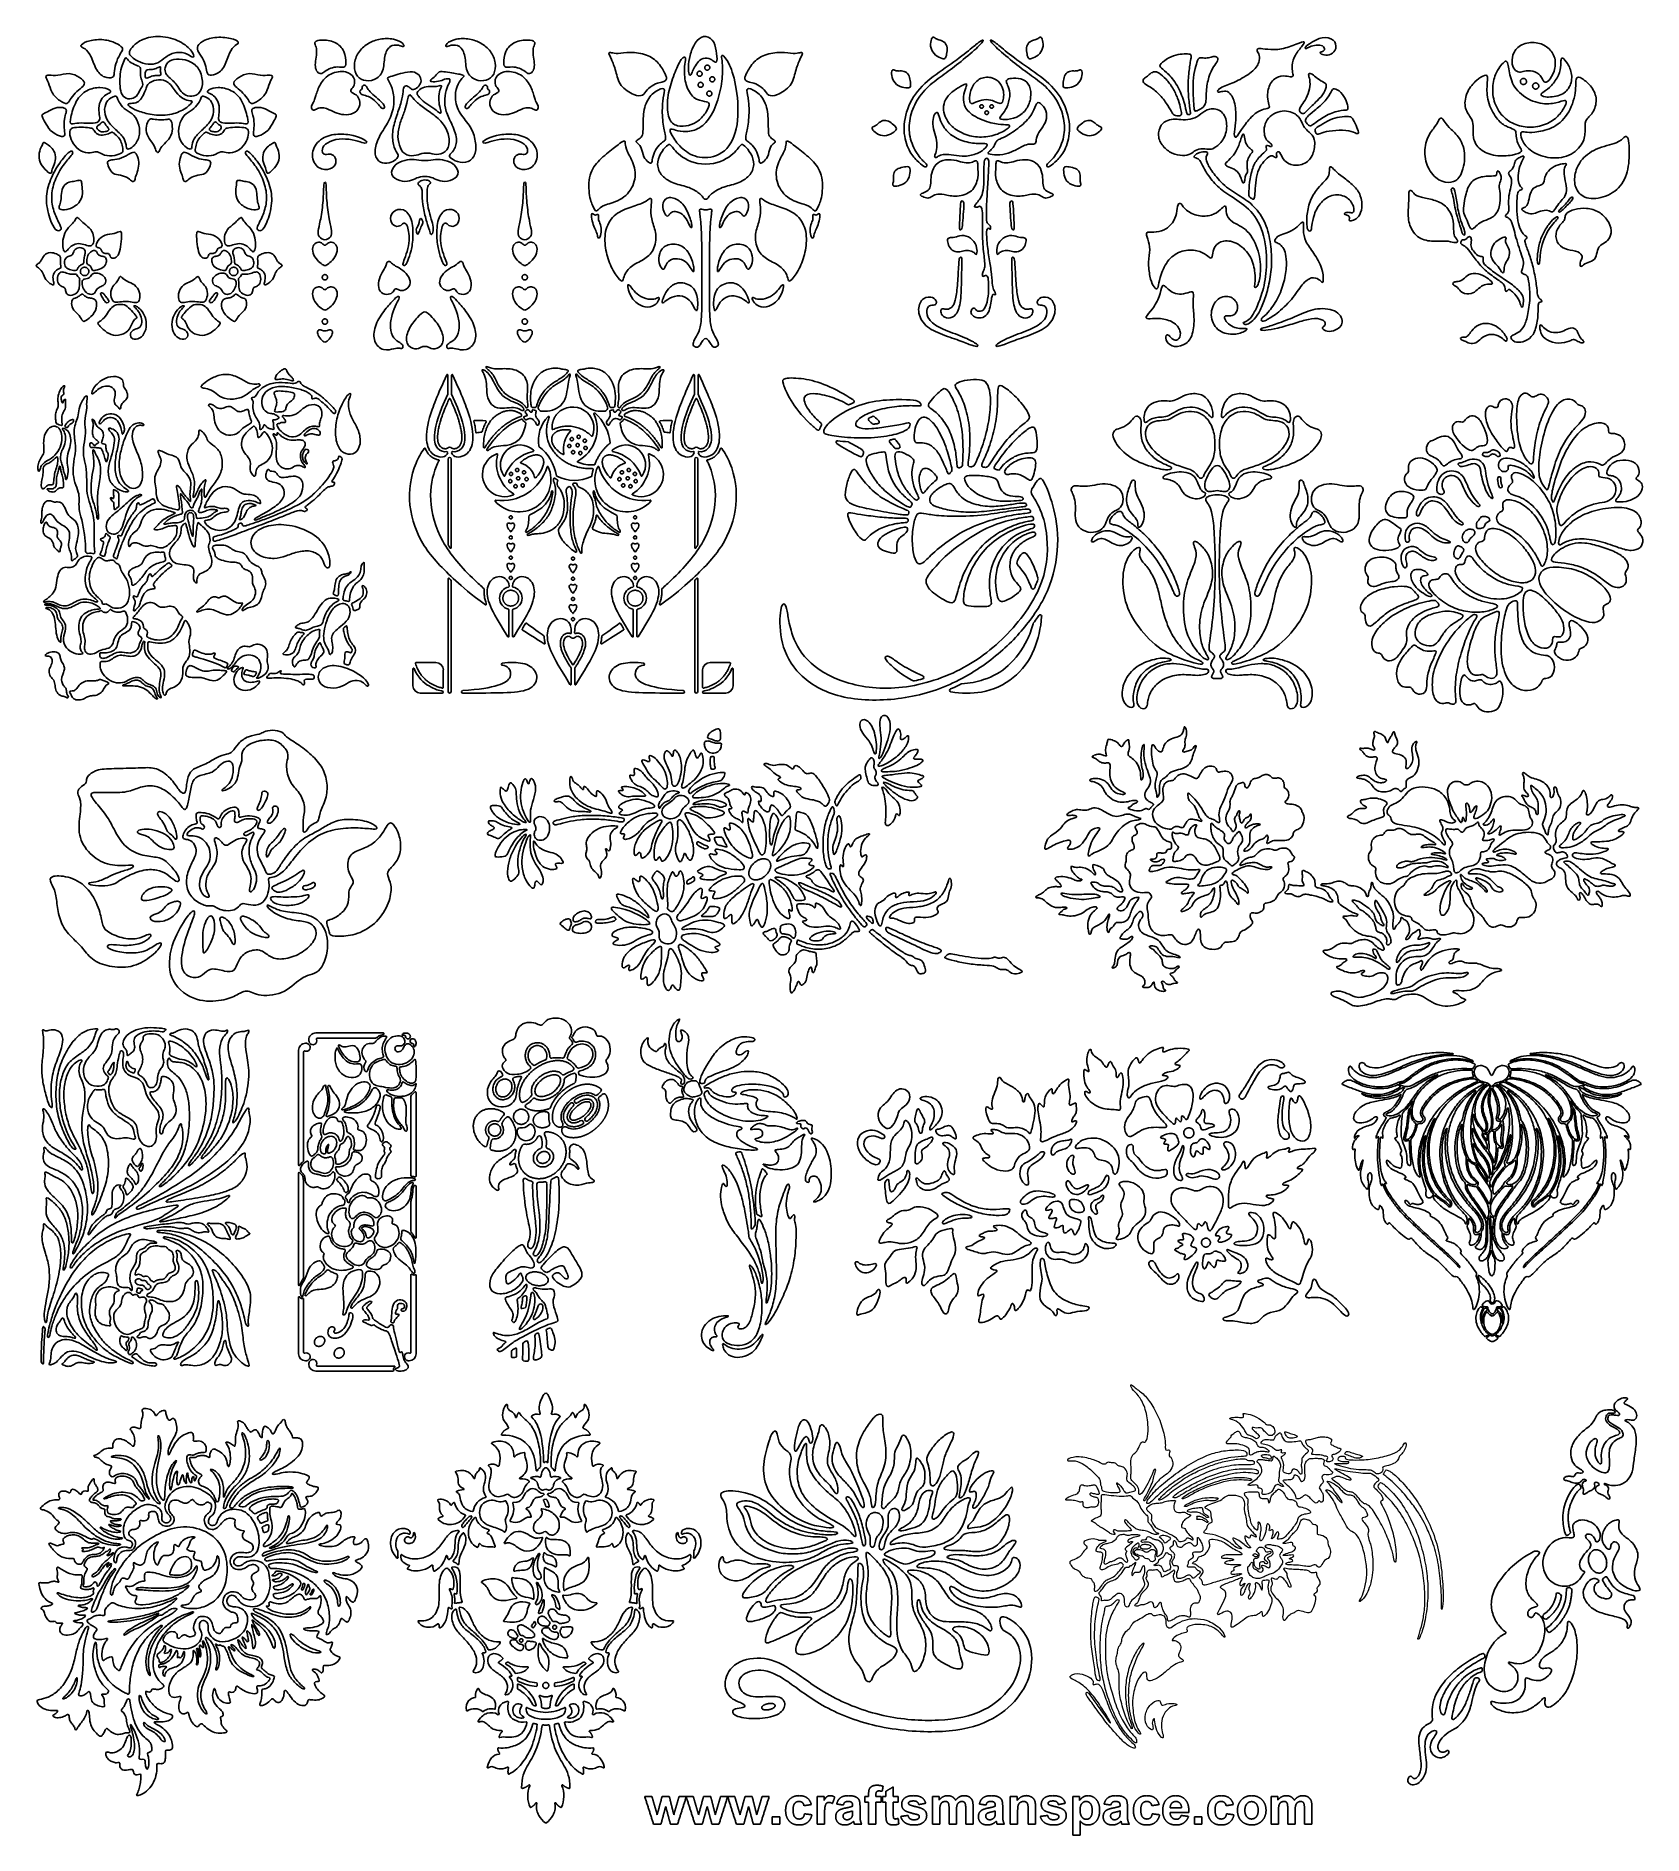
# Model space of a CAD drawing. Header units: millimetres. Extents: x -84 to 83, y -94 to 93.
import ezdxf

# ---------------------------------------------------------------- set-up
doc = ezdxf.new("R2010")
doc.units = ezdxf.units.MM
doc.header["$MEASUREMENT"] = 0
for name, color, linetype in [('Default', 18, 'Continuous'), ('Layer 03', 5, 'Continuous'), ('Layer 1', 7, 'Continuous')]:
    doc.layers.add(name, color=color, linetype=linetype)

msp = doc.modelspace()

# ---------------------------------------------------------------- linework, layer by layer
at = {"layer": 'Default', "color": 5}
for p, q in [((-41.39, 57.56), (-41.39, 55.6)), ((-41.01, 55.6), (-41.01, 57.56)), ((-15.83, 55.6), (-15.83, 57.56)), ((-15.44, 57.56), (-15.44, 55.6)), ((-41.36, 39.98), (-41.36, 48.86)), ((-41.04, 48.86), (-41.04, 39.67)), ((-15.79, 39.67), (-15.79, 48.86)), ((-15.48, 48.86), (-15.48, 39.98)), ((-41.36, 36.46), (-41.36, 24.77)), ((-41.04, 24.77), (-41.04, 36.27)), ((-35.04, 35.7), (-35.04, 35.66)), ((-34.68, 35.7), (-34.69, 35.66)), ((-22.15, 35.7), (-22.15, 35.66)), ((-21.79, 35.7), (-21.8, 35.66)), ((-15.79, 24.77), (-15.79, 36.27)), ((-15.48, 36.46), (-15.48, 24.77)), ((-35.05, 33.24), (-35.05, 30.48)), ((-34.67, 33.24), (-34.67, 30.48)), ((-22.16, 33.24), (-22.16, 30.48)), ((-21.78, 33.24), (-21.78, 30.48)), ((-28.61, 31.26), (-28.6, 31.15)), ((-28.6, 31.15), (-28.59, 30.84)), ((-28.23, 31.15), (-28.25, 30.84)), ((-28.22, 31.26), (-28.23, 31.15)), ((-45.01, 27.13), (-45.01, 25.37)), ((-42.62, 27.76), (-44.69, 27.76)), ((-41.86, 25.19), (-41.86, 27)), ((-28.69, 27.31), (-28.62, 27.18)), ((-28.61, 27.14), (-28.61, 25.53)), ((-28.23, 27.14), (-28.23, 25.53)), ((-28.14, 27.31), (-28.22, 27.18)), ((-14.98, 25.19), (-14.98, 27)), ((-14.21, 27.76), (-12.15, 27.76)), ((-11.82, 27.13), (-11.82, 25.37)), ((-44.25, 24.61), (-41.96, 24.61)), ((-12.58, 24.61), (-14.88, 24.61)), ((-48.09, -10.62), (-55.08, -10.62)), ((-54.91, -11.15), (-48.96, -11.15)), ((-56.87, -12.42), (-56.87, -24.29)), ((-56.34, -23.8), (-56.34, -12.58)), ((-45.21, -17.2), (-45.21, -25.37)), ((-44.68, -25.43), (-44.68, -16.79)), ((-56.87, -25.16), (-56.87, -36.72)), ((-56.34, -35.79), (-56.34, -26.16)), ((-44.68, -26.53), (-44.68, -31.85)), ((-45.21, -31.14), (-45.21, -28.18)), ((-45.21, -43.72), (-45.21, -35.67)), ((-44.68, -35.73), (-44.68, -43.88)), ((-56.87, -38.02), (-56.87, -43.88)), ((-56.34, -43.72), (-56.34, -38.21)), ((-55.08, -45.67), (-47.11, -45.67)), ((-46.93, -45.15), (-54.91, -45.15)), ((-32.67, -50.3), (-32.69, -50.31)), ((-29.78, -50.31), (-29.8, -50.3)), ((-35.15, -51.62), (-35.13, -51.61)), ((-27.32, -51.62), (-27.34, -51.61)), ((-36.8, -53.21), (-36.82, -53.19)), ((-35.73, -52.3), (-35.77, -52.3)), ((-26.74, -52.3), (-26.7, -52.3)), ((-25.67, -53.21), (-25.65, -53.19)), ((-36.08, -55.49), (-36.08, -55.48)), ((-31.81, -55.63), (-31.83, -55.64)), ((-30.66, -55.63), (-30.64, -55.64)), ((-26.39, -55.49), (-26.39, -55.48)), ((-40.58, -56.14), (-40.56, -56.17)), ((-21.89, -56.14), (-21.91, -56.17)), ((-39.77, -57.95), (-39.77, -57.95)), ((-31.21, -58.95), (-31.42, -58.97)), ((-31.15, -58.99), (-31.16, -58.98)), ((-22.7, -57.95), (-22.7, -57.95)), ((-38.57, -60.84), (-38.59, -60.85)), ((-32.74, -60.74), (-32.74, -60.74)), ((-29.73, -60.74), (-29.73, -60.74)), ((-23.9, -60.84), (-23.88, -60.85)), ((-46.57, -64.33), (-46.58, -64.32)), ((-46.57, -64.41), (-46.56, -64.37)), ((-31.45, -64.54), (-31.45, -64.54)), ((-31.33, -64.51), (-31.33, -64.51)), ((-15.9, -64.41), (-15.91, -64.37)), ((-15.9, -64.33), (-15.89, -64.32)), ((-34.54, -66.28), (-34.55, -66.34)), ((-30.32, -68.92), (-30.53, -68.84)), ((-29.88, -68.6), (-29.9, -68.59)), ((-29.82, -68.49), (-29.81, -68.49)), ((-29.26, -68.39), (-29.27, -68.39)), ((-40.21, -70.22), (-40.17, -70.44)), ((-40.12, -70.15), (-40.14, -70.14)), ((-31.65, -70.69), (-31.91, -70.8)), ((-31.55, -69.49), (-31.54, -69.42)), ((-31.41, -69.43), (-31.4, -69.5)), ((-30.18, -70.12), (-29.88, -70.35)), ((-22.35, -70.15), (-22.33, -70.14)), ((-22.26, -70.22), (-22.3, -70.44)), ((-32.71, -72.14), (-32.59, -72.25)), ((-32.28, -71.85), (-32.29, -71.82)), ((-38.77, -76.76), (-38.72, -76.7)), ((-34.18, -78.16), (-34.18, -78.57)), ((-34.16, -77.47), (-34.16, -77.75)), ((-32.14, -78.29), (-32.14, -78.04)), ((-30.33, -78.29), (-30.33, -78.04)), ((-28.31, -77.47), (-28.31, -77.75)), ((-28.29, -78.16), (-28.29, -78.57)), ((-23.7, -76.76), (-23.75, -76.7)), ((-37.3, -86.7), (-37.29, -86.65)), ((-37.15, -86.75), (-37.21, -86.78)), ((-25.32, -86.75), (-25.26, -86.78)), ((-25.17, -86.7), (-25.18, -86.65))]:
    msp.add_line(p, q, dxfattribs=at)
for centre, radius, start, end in [((-47.49, 69.09), 0.247, 42.9336, 167.0668), ((-40.05, 69.09), 0.247, 12.9332, 137.0664), ((-46.73, 66.25), 0.252, 66.5542, 143.4458), ((-40.81, 66.25), 0.252, 36.5542, 113.4458), ((-41.45, 57.56), 0.0638, 360, 155.9389), ((-40.94, 57.56), 0.0638, 24.0611, 180), ((-15.89, 57.56), 0.0638, 0, 155.9389), ((-15.38, 57.56), 0.0638, 24.0611, 180), ((-41.45, 55.6), 0.0638, 335.2046, 0), ((-41.2, 55.08), 0.0638, 24.2483, 155.7517), ((-40.94, 55.6), 0.0638, 180, 204.7954), ((-28.45, 52.05), 2.21, 339.0483, 135.6194), ((-15.89, 55.6), 0.0638, 335.2046, 360), ((-15.63, 55.08), 0.0638, 24.2483, 155.7517), ((-15.38, 55.6), 0.0638, 180, 204.7954), ((0.17, 54.66), 0.165, 240.1886, 294.1545), ((0.58, 54.83), 0.165, 291.7476, 56.6382), ((-38.62, 52.8), 0.0638, 91.5335, 193.7639), ((-37.46, 52.75), 0.0638, 328.7358, 83.4593), ((-33.82, 53.33), 0.0638, 286.7224, 1.8642), ((-33.81, 53.45), 0.0638, 348.3496, 53.5776), ((-33.72, 52.95), 0.0638, 27.0347, 111.2769), ((-33.37, 52.6), 0.0638, 351.1177, 67.4053), ((-28.46, 50.78), 3.54, 135.4128, 189.6525), ((-30.94, 53.22), 0.0638, 338.8616, 135.4128), ((-29.67, 51.99), 3.76, 297.5679, 24.6064), ((-26.19, 53.58), 0.0638, 48.3537, 204.6064), ((-29.34, 50.05), 4.8, 5.9551, 48.3537), ((-23.46, 52.6), 0.0638, 112.5947, 188.8823), ((-23.11, 52.95), 0.0638, 68.7231, 152.9653), ((-23.03, 53.45), 0.0638, 126.4224, 191.6504), ((-23.01, 53.33), 0.0638, 178.1358, 253.2776), ((-19.38, 52.75), 0.0638, 96.5407, 211.2642), ((-18.21, 52.8), 0.0638, 346.2361, 88.4665), ((-2.81, 52.44), 0.165, 328.5884, 48.586), ((2.37, 52.99), 0.165, 114.1265, 226.7662), ((2.73, 52.65), 0.165, 225.3223, 275.0452), ((2.73, 53.13), 0.165, 46.7035, 110.5909), ((3.18, 52.7), 0.165, 277.3327, 44.7296), ((-38.43, 51.63), 0.0638, 184.6092, 282.5267), ((-37.89, 51.72), 0.0638, 276.0618, 344.896), ((-30.52, 51.98), 0.0638, 183.972, 297.1869), ((-26.67, 49.9), 2.73, 137.0338, 190.4827), ((-28.72, 51.8), 0.0638, 317.0338, 80.4158), ((-26.45, 51.29), 0.0638, 225.4284, 339.0483), ((-24.63, 50.54), 0.0638, 308.2391, 5.9551), ((-18.94, 51.72), 0.0638, 195.104, 263.9382), ((-18.41, 51.63), 0.0638, 257.4733, 355.3908), ((-3, 52.01), 0.165, 230.8895, 302.094), ((-3, 52.01), 0.165, 302.094, 345.1776), ((-0.99, 50.6), 0.165, 82.2852, 238.0696), ((0.09, 50.48), 0.165, 61.0024, 85.232), ((4.55, 50.69), 0.165, 101.776, 221.1131), ((4.9, 50.77), 0.165, 38.7076, 103.7638), ((-43.78, 49.93), 0.0638, 20.6649, 144.2604), ((-42.36, 48.72), 0.0638, 332.646, 79.3939), ((-41.46, 49.57), 0.0638, 349.6754, 102.308), ((-41.2, 49.73), 0.348, 51.2802, 128.7195), ((-41.2, 48.86), 0.159, 0, 180), ((-40.93, 49.57), 0.0638, 77.694, 190.3331), ((-35.5, 47.26), 2.3, 110.9006, 293.1524), ((-37.61, 50.07), 0.0638, 182.401, 329.0513), ((-32.57, 48.44), 3.77, 166.2602, 237.7928), ((-36.3, 49.35), 0.0638, 346.2602, 110.9006), ((-33.89, 48.27), 2.05, 47.0413, 214.1332), ((-31.71, 45.72), 4.02, 101.7211, 159.4533), ((-33.78, 48.49), 0.0638, 131.9397, 255.0148), ((-32.54, 49.72), 0.0638, 281.7211, 47.0413), ((-31.89, 50.2), 0.0638, 189.6525, 232.8873), ((-34.73, 46.44), 4.64, 8.542, 52.8873), ((-29.42, 49.39), 0.0638, 239.5329, 10.4827), ((-27.9, 48.6), 0.0638, 117.5679, 246.1179), ((-26.56, 51.62), 3.37, 246.1179, 276.0468), ((-24.29, 49.72), 0.0638, 132.9587, 258.2789), ((-22.94, 48.27), 2.05, 325.8668, 132.9587), ((-25.12, 45.72), 4.02, 20.5467, 78.2789), ((-23.05, 48.49), 0.0638, 284.9852, 48.0603), ((-24.26, 48.44), 3.77, 302.2072, 13.7398), ((-21.34, 47.26), 2.3, 246.8476, 69.0994), ((-20.54, 49.35), 0.0638, 69.0994, 193.7398), ((-19.22, 50.07), 0.0638, 210.9487, 357.599), ((-15.9, 49.57), 0.0638, 349.6669, 102.306), ((-15.63, 49.73), 0.348, 51.2805, 128.7198), ((-15.63, 48.86), 0.159, 360, 180), ((-15.37, 49.57), 0.0638, 77.692, 190.3246), ((-14.47, 48.72), 0.0638, 100.6061, 207.354), ((-13.05, 49.93), 0.0638, 35.7396, 159.3351), ((-34.02, 46.71), 3.32, 222.0072, 23.9699), ((-35.79, 49.44), 4.89, 262.4482, 343.5288), ((-35.53, 47.15), 0.0638, 214.1332, 339.4533), ((-34.31, 46.53), 1.96, 12.4552, 75.0148), ((-32.33, 46.97), 0.0638, 192.4552, 315.5303), ((-31.04, 48.04), 0.0638, 23.9699, 163.5288), ((-30.07, 47.14), 0.0638, 188.542, 243.0357), ((-28.25, 50.72), 4.07, 243.0357, 295.4791), ((-26.53, 47.1), 0.0638, 295.4791, 351.5323), ((-26.38, 47.8), 0.0638, 344.7555, 91.9308), ((-26.21, 48.33), 0.0638, 276.0468, 339.2906), ((-22.82, 46.71), 3.32, 156.0301, 317.9928), ((-25.79, 48.04), 0.0638, 16.4712, 156.0301), ((-21.05, 49.44), 4.89, 196.4712, 277.5518), ((-24.51, 46.97), 0.0638, 224.4697, 347.5448), ((-22.53, 46.53), 1.96, 104.9852, 167.5448), ((-21.3, 47.15), 0.0638, 200.5467, 325.8668), ((-34.62, 45.2), 0.0638, 293.1524, 57.7928), ((-26.19, 45.03), 0.0638, 191.5346, 205.8709), ((-22.22, 45.2), 0.0638, 122.2072, 246.8476), ((-36.44, 44.53), 0.0638, 82.4482, 222.0072), ((-25.94, 42.99), 0.0638, 31.9212, 172.221), ((-25.93, 44.04), 0.0638, 186.3355, 200.5455), ((-20.39, 44.53), 0.0638, 317.9928, 97.5518), ((-26.35, 41.68), 0.0638, 155.0823, 234.2103), ((-41.3, 39.98), 0.06, 180, 212.4014), ((-41.1, 39.67), 0.06, 214.2, 0), ((-15.73, 39.67), 0.06, 180, 325.8), ((-15.54, 39.98), 0.06, 327.5986, 0), ((-41.3, 36.46), 0.06, 46.6328, 180), ((-41.1, 36.27), 0.06, 0, 46.9267), ((-34.86, 34.45), 1.17, 101.2041, 258.0476), ((-35.1, 35.66), 0.0638, 281.2041, 3.3526), ((-34.62, 35.66), 0.0638, 176.6474, 258.7959), ((-34.86, 34.45), 1.17, 281.9524, 78.7959), ((-21.97, 34.45), 1.17, 101.2041, 258.0476), ((-22.21, 35.66), 0.0638, 281.2041, 3.3526), ((-21.73, 35.66), 0.0638, 176.6474, 258.7959), ((-21.97, 34.45), 1.17, 281.9524, 78.7959), ((-15.73, 36.27), 0.06, 133.0733, 180), ((-15.54, 36.46), 0.06, 360, 133.3672), ((19.27, 35.54), 0.165, 199.2857, 335.4337), ((19.63, 36.45), 0.165, 341.1593, 15.5027), ((-37.68, 35.37), 0.0638, 353.8874, 48.0817), ((-37.46, 33.81), 0.0638, 234.1495, 18.9403), ((-19.38, 33.81), 0.0638, 161.0597, 305.8505), ((-19.16, 35.37), 0.0638, 131.9183, 186.1126), ((-35.12, 33.24), 0.0638, 360, 78.0476), ((-34.61, 33.24), 0.0638, 101.9524, 180), ((-33.28, 31.8), 0.0638, 53.4193, 149.363), ((-23.56, 31.8), 0.0638, 30.637, 126.5807), ((-22.23, 33.24), 0.0638, 360, 78.0476), ((-21.72, 33.24), 0.0638, 101.9524, 180), ((19.44, 31.75), 0.165, 142.9307, 165.9531), ((20.01, 32.55), 0.165, 355.4407, 145.9126), ((-35.12, 30.48), 0.0638, 211.895, 0), ((-34.61, 30.48), 0.0638, 180, 328.105), ((-33.63, 31.21), 0.0638, 148.6644, 237.0258), ((-31.46, 30.49), 0.0638, 1.8219, 54.5777), ((-28.65, 30.83), 0.0638, 249.9761, 3.3526), ((-28.18, 30.83), 0.0638, 176.6474, 290.0239), ((-25.37, 30.49), 0.0638, 125.4223, 178.1781), ((-23.2, 31.21), 0.0638, 302.9742, 31.3356), ((-22.23, 30.48), 0.0638, 211.895, 360), ((-21.72, 30.48), 0.0638, 180, 328.105), ((-31.37, 29.77), 0.0638, 237.772, 12.6788), ((-25.47, 29.77), 0.0638, 167.3212, 302.228), ((-44.95, 27.13), 0.0638, 23.0246, 180), ((-44.69, 27.7), 0.0638, 90, 197.5354), ((-42.62, 27), 0.765, 0, 90), ((-35.72, 27.59), 0.107, 101.4238, 263.7532), ((-28.67, 27.14), 0.0638, 0, 30.1744), ((-28.42, 27.59), 0.0638, 210.2922, 270), ((-28.42, 27.59), 0.0638, 270, 329.7078), ((-28.16, 27.14), 0.0638, 149.8256, 180), ((-21.11, 27.59), 0.107, 276.2468, 78.5762), ((-14.21, 27), 0.765, 90, 180), ((-12.15, 27.7), 0.0638, 342.4646, 90), ((-11.88, 27.13), 0.0638, 0, 156.9754), ((7.79, 26.23), 0.165, 284.3027, 67.1179), ((-44.25, 25.37), 0.765, 180, 270), ((-41.96, 24.7), 0.0985, 270.0002, 80.3488), ((-41.92, 25.19), 0.0638, 259.222, 360), ((-41.2, 24.77), 0.159, 180, 360), ((-39.85, 24.73), 0.127, 94.0893, 270.0007), ((-28.67, 25.53), 0.0638, 211.9096, 360), ((-28.16, 25.53), 0.0638, 180, 328.0904), ((-16.99, 24.73), 0.127, 269.9993, 85.9107), ((-15.63, 24.77), 0.159, 180, 0), ((-14.91, 25.19), 0.0638, 180, 280.778), ((-14.88, 24.7), 0.0985, 99.6512, 269.9998), ((-12.58, 25.37), 0.765, 270, 0), ((6.94, 26.04), 0.165, 244.4559, 281.3594), ((10.79, 24.88), 0.165, 113.6498, 261.7399), ((11.9, 25.41), 0.165, 93.0268, 117.2441), ((-55.08, -11.35), 0.727, 89.9999, 179.9999), ((-54.91, -11.25), 0.101, 90, 201.5412), ((-48.96, -10.7), 0.454, 269.9999, 309.438), ((-48.09, -10.7), 0.0795, 279.7176, 90.0003), ((-56.14, -12.42), 0.727, 90.0001, 180.0001), ((-56.24, -12.58), 0.101, 68.4588, 180), ((-56.06, -12.12), 0.4, 248.4588, 56.2145), ((-56.14, -12.24), 0.556, 56.2145, 90.0001), ((-55.25, -11.35), 0.556, 179.9999, 213.7855), ((-55.38, -11.44), 0.4, 213.7855, 21.5412), ((-30.63, -13.04), 0.198, 179.0358, 280.0117), ((-28.67, -11.68), 0.198, 308.3636, 16.8465), ((-28.13, -11.38), 0.198, 195.8631, 289.9965), ((-35.9, -14.97), 0.198, 289.8345, 28.0058), ((-33, -14.22), 0.198, 308.0054, 49.0213), ((-32.43, -13.78), 0.198, 235.5527, 303.5098), ((-31.34, -13.23), 0.198, 289.6902, 350.63), ((-29.41, -14.77), 0.198, 222.4311, 303.1782), ((-29.48, -13.02), 0.198, 260.6128, 345.6504), ((-28.81, -13.22), 0.198, 166.2444, 245.0611), ((-28.52, -14.34), 0.198, 288.4154, 33.3119), ((-28.3, -15), 0.198, 5.0597, 106.9904), ((-27.87, -14.07), 0.198, 209.5195, 281.0092), ((-27.64, -14.74), 0.198, 102.8063, 190.2362), ((-27.62, -14.82), 0.198, 188.1864, 254.5657), ((-44.76, -16.79), 0.0807, 360, 141.3657), ((-34.46, -15.43), 0.198, 111.0715, 213.0777), ((-29.13, -15.45), 0.198, 129.339, 183.2952), ((-28.36, -15.67), 0.198, 293.3027, 345.8643), ((-25.67, -16.55), 0.198, 322.7413, 51.933), ((-45, -17.2), 0.215, 126.3675, 180.0002), ((-33.64, -17.62), 0.198, 203.1774, 289.3269), ((-33.16, -18.2), 0.198, 118.2465, 236.0496), ((-32.88, -16.99), 0.198, 323.7462, 16.8002), ((-32.44, -17.58), 0.198, 56.9141, 141.0476), ((-30.93, -18.28), 0.198, 289.9549, 340.1257), ((-28.53, -18.05), 0.198, 42.607, 134.0181), ((-28.53, -18.06), 0.198, 314.0335, 41.7031), ((-28.08, -17.69), 0.198, 124.0404, 213.7858), ((-28.08, -17.69), 0.198, 215.8803, 304.0408), ((-26.05, -16.89), 0.198, 235.3578, 304.1673), ((-25.59, -17.43), 0.198, 135.5255, 205.9094), ((-25.19, -17.12), 0.198, 29.2186, 119.7506), ((-36.54, -20.67), 0.937, 263.9794, 32.4499), ((-36.17, -19.6), 0.198, 250.8858, 334.304), ((-35.58, -20.06), 0.198, 157.4296, 212.4499), ((-35.75, -19.02), 0.198, 314.8534, 58.4906), ((-35.16, -19.51), 0.198, 41.8492, 126.795), ((-33.27, -20.86), 0.925, 163.3107, 53.8975), ((-33.96, -20.66), 0.198, 82.6763, 163.3107), ((-33.79, -19.31), 1.16, 262.6763, 314.5319), ((-32.84, -20.28), 0.198, 53.8975, 134.5319), ((-31.11, -19.03), 0.198, 354.1493, 68.6344), ((-31.02, -20.07), 0.198, 305.0495, 15.4864), ((-29.78, -20.08), 0.318, 254.078, 28.2606), ((-29.25, -20.65), 0.318, 57.9395, 171.689), ((-27.53, -19.9), 0.198, 38.7111, 117.0001), ((-27.53, -19.91), 0.198, 297.0199, 35.3114), ((-27, -19.56), 0.198, 128.5967, 201.9244), ((-27, -19.56), 0.198, 203.9491, 308.5769), ((-37.51, -22.21), 0.198, 233.8769, 353.206), ((-37.32, -21.5), 0.198, 336.4912, 46.956), ((-36.66, -21.8), 0.198, 83.9794, 161.7185), ((-33.48, -22.35), 0.198, 81.8431, 148.1979), ((-31.91, -21.49), 0.198, 20.2439, 155.2455), ((-31.18, -21.06), 0.198, 88.0157, 204.8195), ((-30.99, -22.4), 0.198, 169.9725, 250.8472), ((-28.3, -22.63), 0.477, 73.7467, 185.8403), ((-56.58, -23.8), 0.241, 309.9334, 0), ((-36.79, -22.57), 0.198, 178.9177, 252.5487), ((-34.93, -23.38), 0.514, 309.9382, 355.5287), ((-34.51, -24.33), 0.169, 14.5383, 113.8347), ((-34.45, -22.82), 0.136, 344.2503, 137.9199), ((-31.83, -22.41), 0.198, 288.9664, 349.1445), ((-28.82, -24.51), 0.342, 72.0685, 152.0116), ((-28.45, -23.41), 0.342, 171.718, 237.0244), ((-56.79, -24.29), 0.0807, 180, 331.3365), ((-56.79, -25.16), 0.0807, 33.0091, 180.0002), ((-58.52, -26.16), 2.18, 360, 9.3029), ((-45.1, -25.37), 0.114, 180, 263.0213), ((-44.8, -25.43), 0.114, 253.4807, 0), ((-34.62, -24.88), 0.455, 314.1873, 24.4151), ((-33.41, -25.86), 0.171, 57.6572, 181.4977), ((-32.76, -26.15), 0.171, 357.591, 73.1671), ((-31.98, -26.27), 0.171, 89.2257, 179.0918), ((-31.3, -26.2), 0.171, 359.2609, 101.8912), ((-30.53, -25.94), 0.171, 116.0112, 176.2492), ((-30.1, -25.69), 0.171, 6.9311, 124.1639), ((-29.01, -25.3), 0.621, 140.4736, 217.7966), ((-43.89, -28.18), 1.33, 162.9056, 180), ((-44.8, -26.53), 0.114, 0, 149.1706), ((-44.86, -31.14), 0.35, 179.9998, 222.7097), ((-44.74, -31.85), 0.0581, 205.0756, 0), ((-56.8, -36.72), 0.0696, 180, 337.6359), ((-57.2, -35.79), 0.861, 331.0126, 0.0003), ((-45.15, -35.67), 0.0581, 50.8355, 180), ((-44.74, -35.73), 0.0581, 360, 120.3455), ((-56.8, -38.02), 0.0696, 30.4075, 180), ((-56.41, -38.21), 0.0696, 360, 107.3092), ((-47.3, -41.03), 0.155, 86.9644, 153.8632), ((-47.22, -40.54), 0.0855, 167.3762, 232.9732), ((-47.17, -41.04), 0.147, 2.1617, 77.5999), ((-47.09, -40.54), 0.132, 263.6242, 342.5228), ((-56.14, -43.88), 0.727, 179.9999, 269.9999), ((-56.24, -43.72), 0.101, 180, 291.5412), ((-56.06, -44.18), 0.4, 303.7855, 111.5412), ((-56.14, -44.05), 0.556, 269.9999, 303.7855), ((-55.25, -44.95), 0.556, 146.2145, 180.0001), ((-55.38, -44.86), 0.4, 338.4588, 146.2145), ((-45.5, -44.18), 0.4, 68.4588, 236.2145), ((-45.41, -44.05), 0.556, 236.2145, 270.0001), ((-45.41, -43.88), 0.727, 270.0001, 0.0001), ((-45.31, -43.72), 0.101, 248.4588, 360), ((-55.08, -44.95), 0.727, 180.0001, 270.0001), ((-54.91, -45.05), 0.101, 158.4588, 270), ((-47.11, -45.56), 0.111, 270, 17.4537), ((-46.93, -45.21), 0.0596, 303.3949, 90), ((-35.28, -49.18), 0.0658, 357.0576, 137.5047), ((-34.02, -50.03), 0.0658, 27.6176, 144.153), ((-32.65, -50.36), 0.0658, 124.992, 222.8222), ((-31.87, -50.08), 0.0658, 255.3214, 23.6237), ((-30.6, -50.08), 0.0658, 156.3763, 284.6786), ((-29.82, -50.36), 0.0658, 317.1778, 55.008), ((-28.45, -50.03), 0.0658, 35.847, 152.3824), ((-27.19, -49.18), 0.0658, 42.4953, 182.9424), ((-35.77, -52.24), 0.0658, 152.8661, 269.4001), ((-35.16, -51.55), 0.0658, 289.7468, 19.0358), ((-34.32, -50.42), 0.0658, 186.9605, 349.8545), ((-28.15, -50.42), 0.0658, 190.1455, 353.0395), ((-27.31, -51.55), 0.0658, 160.9642, 250.2532), ((-26.7, -52.24), 0.0658, 270.5999, 27.1339), ((-36.79, -53.14), 0.0658, 112.8321, 238.3925), ((-25.68, -53.14), 0.0658, 301.6075, 67.1679), ((-38.05, -55.76), 0.0658, 55.1024, 183.1943), ((-37.11, -55.45), 0.0658, 114.5469, 234.8462), ((-36.15, -55.47), 0.0658, 226.4887, 345.9638), ((-34.48, -54.49), 0.0658, 176.5589, 326.1861), ((-33.46, -54.18), 0.0658, 348.6371, 93.6443), ((-31.29, -56.33), 0.876, 128.2989, 156.239), ((-31.85, -55.57), 0.0658, 307.9835, 357.9594), ((-31.4, -55.09), 0.0658, 182.2873, 330.0867), ((-31.07, -55.09), 0.0658, 209.9133, 357.7127), ((-30.62, -55.57), 0.0658, 182.0406, 232.0165), ((-31.18, -56.33), 0.876, 23.761, 51.7011), ((-29.01, -54.18), 0.0658, 86.3557, 191.3629), ((-27.99, -54.49), 0.0658, 213.8139, 3.4411), ((-26.32, -55.47), 0.0658, 194.0362, 313.5113), ((-25.35, -55.45), 0.0658, 305.1538, 65.4531), ((-24.42, -55.76), 0.0658, 356.8057, 124.8976), ((-40.53, -56.1), 0.0658, 102.219, 215.8377), ((-38.65, -56.74), 0.0658, 204.6491, 356.639), ((-33.89, -56.78), 0.0658, 120.9344, 278.8937), ((-33.02, -57.13), 0.0658, 303.4005, 40.7573), ((-32.71, -56.74), 0.0658, 118.992, 256.7286), ((-32.15, -55.95), 0.0658, 185.063, 335.547), ((-31.81, -56.59), 0.0658, 247.051, 352.4455), ((-30.66, -56.59), 0.0658, 187.5545, 292.949), ((-30.32, -55.95), 0.0658, 204.453, 354.937), ((-29.76, -56.74), 0.0658, 283.2714, 61.008), ((-29.45, -57.13), 0.0658, 139.2427, 236.5995), ((-28.58, -56.78), 0.0658, 261.1063, 59.0656), ((-23.82, -56.74), 0.0658, 183.361, 335.3509), ((-21.94, -56.1), 0.0658, 324.1623, 77.781), ((75.79, -57.5), 0.131, 62.2453, 124.6415), ((75.94, -57.76), 0.131, 305.5053, 1.2276), ((-66.57, -59.64), 1.11, 350.9349, 38.8672), ((-65.29, -59.08), 0.143, 183.7725, 348.5789), ((-42.38, -59.05), 0.0658, 104.5278, 227.1191), ((-41.04, -59.5), 0.0658, 208.4734, 337.0378), ((-40.75, -59.34), 0.0658, 14.5361, 121.421), ((-40.44, -58.16), 0.0658, 112.1296, 246.1214), ((-39.73, -59.91), 1.96, 91.247, 112.1296), ((-39.77, -57.89), 0.0658, 271.273, 75.8077), ((-37.49, -58.7), 0.0658, 283.8936, 33.5544), ((-35.41, -59.17), 0.0658, 30.6815, 112.0244), ((-34.59, -59.34), 0.0658, 90.1863, 195.8515), ((-31.48, -58.43), 0.0658, 319.0317, 86.5572), ((-31.42, -59.03), 0.0658, 92.9508, 207.7436), ((-31.21, -59.02), 0.0658, 36.2095, 92.9508), ((-30.99, -58.43), 0.0658, 93.4428, 220.9683), ((-27.88, -59.34), 0.0658, 344.1485, 89.8137), ((-27.06, -59.17), 0.0658, 67.9756, 149.3185), ((-24.98, -58.7), 0.0658, 146.4456, 256.1064), ((-22.7, -57.89), 0.0658, 104.1923, 268.727), ((-22.74, -59.91), 1.96, 67.8704, 88.753), ((-22.03, -58.16), 0.0658, 293.8786, 67.8704), ((-21.72, -59.34), 0.0658, 58.579, 165.4639), ((-21.42, -59.5), 0.0658, 202.9622, 331.5266), ((-20.09, -59.05), 0.0658, 312.8809, 75.4722), ((-42.34, -60.99), 0.0658, 126.8973, 225.156), ((-41.96, -60.69), 0.0658, 281.725, 52.4717), ((-39.63, -60.63), 0.0658, 329.4834, 68.349), ((-38.83, -60.16), 0.0658, 260.2275, 350.5175), ((-38.53, -60.89), 0.0658, 10.261, 133.4826), ((-34.88, -61.2), 0.0658, 148.2369, 253.276), ((-33.2, -59.94), 0.0658, 110.0027, 242.5604), ((-32.8, -60.75), 0.0658, 252.9618, 12.875), ((-31.65, -59.99), 0.0658, 79.5795, 214.392), ((-31.18, -59.65), 0.0658, 194.7226, 266.0093), ((-30.94, -59.7), 0.0658, 251.2667, 8.7362), ((-29.67, -60.75), 0.0658, 167.125, 287.0382), ((-29.27, -59.94), 0.0658, 297.4396, 69.9973), ((-27.58, -61.2), 0.0658, 286.724, 31.7631), ((-23.94, -60.89), 0.0658, 46.5174, 169.739), ((-23.64, -60.16), 0.0658, 189.4825, 279.7725), ((-22.84, -60.63), 0.0658, 111.651, 210.5166), ((-20.51, -60.69), 0.0658, 127.5283, 258.275), ((-20.13, -60.99), 0.0658, 314.844, 53.1027), ((-45.67, -62.44), 0.374, 349.1459, 58.9617), ((-45.37, -62.5), 0.0658, 240.1432, 349.1459), ((-44.89, -62.47), 0.0658, 20.8093, 184.0849), ((-40.29, -62.27), 0.0658, 313.1166, 84.3578), ((-39.78, -62.5), 0.0658, 32.4206, 126.6054), ((-37.25, -62.45), 0.0658, 127.7629, 251.8236), ((-37.18, -62.15), 0.0658, 336.4242, 79.3108), ((-35.51, -62.29), 0.0658, 225.3514, 331.5017), ((-31.63, -62.96), 0.0658, 338.4843, 114.7087), ((-31.18, -62.98), 0.0658, 52.1992, 166.2564), ((-26.96, -62.29), 0.0658, 208.4983, 314.6486), ((-25.29, -62.15), 0.0658, 100.6892, 203.5758), ((-25.22, -62.45), 0.0658, 288.1764, 52.2371), ((-22.69, -62.5), 0.0658, 53.3946, 147.5794), ((-22.18, -62.27), 0.0658, 95.6422, 226.8834), ((-17.58, -62.47), 0.0658, 355.9151, 159.1907), ((-16.8, -62.44), 0.374, 121.0383, 190.8541), ((-17.1, -62.5), 0.0658, 190.8541, 299.8568), ((74.59, -62.53), 0.131, 202.1074, 252.7325), ((74.86, -62.4), 0.131, 322.3766, 21.0015), ((-46.62, -65), 0.0658, 222.8056, 10.6454), ((-46.63, -64.36), 0.0658, 354.1577, 33.0558), ((-45.58, -64.92), 0.698, 165.0265, 231.8094), ((-46.19, -64.75), 0.0658, 53.3091, 165.0265), ((-41.5, -64.85), 0.0658, 3.7214, 162.3823), ((-41.29, -65.14), 0.0658, 206.3869, 306.2871), ((-38.34, -63.87), 0.0658, 245.3843, 326.7642), ((-38.1, -63.6), 0.0658, 40.4765, 171.5941), ((-36.55, -63.84), 0.0658, 257.902, 27.602), ((-35.48, -63.46), 0.0658, 146.9995, 287.3863), ((-32.58, -65.09), 0.0658, 349.7748, 136.7658), ((-31.92, -64.64), 0.0658, 335.9504, 144.8699), ((-31.39, -64.55), 0.0658, 37.0025, 170.7737), ((-28.78, -64.75), 0.0658, 235.8988, 357.5874), ((-26.85, -65.04), 0.0658, 3.2826, 155.4665), ((-25.92, -63.84), 0.0658, 152.398, 282.098), ((-24.37, -63.6), 0.0658, 8.4059, 139.5235), ((-24.13, -63.87), 0.0658, 213.2358, 294.6157), ((-21.18, -65.14), 0.0658, 233.7129, 333.6131), ((-20.97, -64.85), 0.0658, 17.6177, 176.2786), ((-16.89, -64.92), 0.698, 308.1906, 14.9735), ((-16.28, -64.75), 0.0658, 14.9735, 126.6909), ((-15.85, -65), 0.0658, 169.3546, 317.1944), ((-15.84, -64.36), 0.0658, 146.9442, 185.8423), ((-45.51, -66.15), 0.0658, 150.0931, 247.929), ((-45.44, -65.84), 0.0658, 314.809, 73.521), ((-43, -65.84), 0.0658, 356.8399, 128.8748), ((-42.8, -66.33), 0.0658, 198.6352, 291.9582), ((-41.51, -66.35), 0.25, 41.9007, 132.0887), ((-40.93, -66.04), 0.0658, 105.197, 215.269), ((-40.79, -65.37), 0.0658, 136.1939, 254.8764), ((-40.32, -65.66), 0.0658, 222.8179, 1.6674), ((-34.7, -67.14), 0.0658, 78.0824, 184.2938), ((-34.49, -66.35), 0.0658, 171.585, 292.767), ((-31.3, -66.1), 0.0658, 50.4652, 174.2468), ((-30.2, -65.89), 0.0658, 227.497, 357.5203), ((-22.15, -65.66), 0.0658, 178.3326, 317.1821), ((-21.68, -65.37), 0.0658, 285.1236, 43.8061), ((-21.54, -66.04), 0.0658, 324.731, 74.803), ((-20.96, -66.35), 0.25, 47.9113, 138.0993), ((-19.67, -66.33), 0.0658, 248.0418, 341.3648), ((-19.47, -65.84), 0.0658, 51.1252, 183.1601), ((-17.03, -65.84), 0.0658, 106.479, 225.191), ((-16.96, -66.15), 0.0658, 292.071, 29.9069), ((-41.17, -68.28), 0.0658, 60.8694, 206.7576), ((-40.89, -68.23), 0.0658, 262.0031, 349.3092), ((-40.68, -68.79), 0.0658, 83.2231, 195.2884), ((-40.5, -68.7), 0.0658, 245.7507, 354.6443), ((-37.83, -67.53), 0.0658, 119.015, 238.1991), ((-32.14, -67.62), 0.0658, 34.3424, 197.5052), ((-30.55, -68.9), 0.0658, 69.8057, 220.1011), ((-30.35, -68.98), 0.0658, 38.2188, 69.8057), ((-29.86, -68.53), 0.0658, 258.5842, 40.2364), ((-29.41, -68.94), 0.0658, 75.6575, 197.0031), ((-29.31, -68.34), 0.0658, 185.7219, 310.8724), ((-21.97, -68.7), 0.0658, 185.3557, 294.2493), ((-21.79, -68.79), 0.0658, 344.7116, 96.7769), ((-21.58, -68.23), 0.0658, 190.6908, 277.9969), ((-21.3, -68.28), 0.0658, 333.2424, 119.1306), ((73.64, -68.78), 0.131, 88.547, 177.0173), ((73.92, -68.98), 0.131, 352.1969, 34.0347), ((74.7, -68.28), 0.131, 129.3039, 178.7325), ((75, -68.32), 0.131, 358.5281, 52.3387), ((-41.29, -70.23), 0.0658, 47.8034, 179.34), ((-40.99, -70.23), 0.0658, 258.1435, 22.459), ((-40.63, -69.68), 0.0658, 171.4525, 283.7239), ((-40.55, -70.41), 0.0658, 5.8787, 120.6711), ((-40.15, -70.21), 0.0658, 86.0275, 191.1779), ((-39.98, -69.6), 0.0658, 269.4503, 19.117), ((-34.3, -69.17), 0.0658, 278.6373, 49.8825), ((-32.96, -69.77), 0.0658, 326.2495, 71.1482), ((-32.53, -69.26), 0.0658, 239.1709, 0.4687), ((-32.19, -69.76), 0.116, 145.9855, 299.4908), ((-31.93, -70.73), 0.0658, 169.4223, 291.9087), ((-31.67, -70.63), 0.0658, 291.9087, 351.9032), ((-31.47, -69.43), 0.0658, 3.8917, 168.6901), ((-30.14, -70.06), 0.0658, 178.3253, 231.8144), ((-29.84, -70.3), 0.0658, 231.8144, 2.9089), ((-25.99, -69.74), 0.0658, 309.9664, 90.5705), ((-22.49, -69.6), 0.0658, 160.883, 270.5497), ((-22.32, -70.21), 0.0658, 348.8221, 93.9725), ((-21.92, -70.41), 0.0658, 59.3289, 174.1213), ((-21.84, -69.68), 0.0658, 256.2761, 8.5475), ((-21.48, -70.23), 0.0658, 157.541, 281.8565), ((-21.18, -70.23), 0.0658, 0.66, 132.1966), ((-44.42, -71.6), 0.0658, 82.1292, 212.417), ((-42.39, -71.92), 0.0658, 15.0785, 131.1695), ((-42.22, -72.21), 0.0658, 181.2189, 297.7366), ((-35.54, -71.56), 0.0658, 137.5526, 261.9906), ((-32.66, -72.09), 0.0658, 140.4062, 226.1382), ((-32.55, -72.2), 0.0658, 226.1382, 322.118), ((-32.4, -71.7), 0.0658, 8.7527, 151.3794), ((-31.93, -71.64), 0.402, 187.5151, 206.6418), ((-32.33, -71.88), 0.0658, 331.914, 28.0092), ((-20.25, -72.21), 0.0658, 242.2634, 358.7811), ((-20.08, -71.92), 0.0658, 48.8305, 164.9215), ((-18.05, -71.6), 0.0658, 327.583, 97.8708), ((72.29, -70.99), 0.131, 125.9633, 166.0485), ((72.46, -71.24), 0.131, 266.2021, 305.8582), ((72.63, -72.36), 0.131, 122.1415, 190.5581), ((-37.16, -74.5), 0.0658, 203.2064, 267.7422), ((-36.01, -73.78), 0.0658, 332.5771, 93.1895), ((-31.89, -73.95), 0.0658, 18.7203, 170.5601), ((-31.53, -73.44), 0.0658, 50.5606, 195.9544), ((-26.46, -73.78), 0.0658, 86.8105, 207.4229), ((-25.31, -74.5), 0.0658, 272.2578, 336.7936), ((72.78, -72.62), 0.131, 230.1304, 301.8948), ((-37.76, -74.94), 0.0658, 92.5295, 208.7976), ((-37.51, -74.77), 0.0658, 287.981, 15.9088), ((-36.09, -75.87), 0.0658, 116.7055, 241.1612), ((-35.74, -75.45), 0.0658, 319.3417, 40.3476), ((-35.33, -75.98), 0.0658, 131.1992, 242.4067), ((-35.15, -75.91), 0.0658, 54.0305, 89.6976), ((-33.11, -76.37), 0.0658, 322.4049, 94.7134), ((-29.36, -76.37), 0.0658, 85.2866, 217.5951), ((-29.02, -75.34), 0.0658, 268.2038, 4.4977), ((-27.32, -75.91), 0.0658, 90.3024, 125.9695), ((-27.14, -75.98), 0.0658, 297.5933, 48.8008), ((-26.73, -75.45), 0.0658, 139.6524, 220.6583), ((-26.38, -75.87), 0.0658, 298.8388, 63.2945), ((-24.96, -74.77), 0.0658, 164.0912, 252.019), ((-24.71, -74.94), 0.0658, 331.2024, 87.4705), ((-38.72, -76.8), 0.0658, 142.9696, 246.7217), ((-38.46, -76.21), 0.715, 246.7217, 331.6734), ((-34.93, -77.36), 0.0658, 78.2015, 225.9792), ((-34.81, -77.24), 0.0658, 270.1348, 22.3526), ((-34.36, -76.93), 0.0658, 207.1892, 270.6228), ((-34.11, -78.16), 0.0658, 67.9837, 180), ((-34.09, -77.47), 0.0658, 62.8194, 180), ((-34.09, -77.75), 0.0658, 180, 244.4769), ((-32.21, -78.29), 0.0658, 265.5346, 0), ((-32.21, -78.04), 0.0658, 0, 85.3857), ((-31.1, -76.69), 0.0658, 228.3465, 343.1676), ((-30.26, -78.04), 0.0658, 94.6143, 180), ((-30.26, -78.29), 0.0658, 180, 274.4654), ((-28.37, -77.47), 0.0658, 360, 117.1806), ((-28.36, -78.16), 0.0658, 0, 112.0163), ((-28.37, -77.75), 0.0658, 295.5231, 360), ((-28.11, -76.93), 0.0658, 269.3772, 332.8108), ((-27.66, -77.24), 0.0658, 157.6474, 269.8652), ((-27.53, -77.36), 0.0658, 314.0208, 101.7985), ((-24.01, -76.21), 0.715, 208.3266, 293.2783), ((-23.75, -76.8), 0.0658, 293.2783, 37.0304), ((-38.57, -79.43), 0.0658, 275.4137, 10.3884), ((-38.24, -78.61), 0.0658, 15.4632, 139.5917), ((-35.38, -79.17), 0.0658, 146.6796, 279.4342), ((-35.17, -79.96), 0.0658, 347.625, 96.3573), ((-34.11, -78.57), 0.0658, 180, 243.8794), ((-31.85, -79.34), 0.0658, 65.2878, 207.8917), ((-30.62, -79.34), 0.0658, 332.1083, 114.7122), ((-28.36, -78.57), 0.0658, 296.1206, 360), ((-27.29, -79.96), 0.0658, 83.6427, 192.375), ((-27.08, -79.17), 0.0658, 260.5658, 33.3204), ((-24.23, -78.61), 0.0658, 40.4083, 164.5368), ((-23.9, -79.43), 0.0658, 169.6116, 264.5863), ((-39.4, -80.82), 0.0658, 189.9073, 302.7885), ((-38.2, -81.97), 0.0658, 145.001, 286.8497), ((-37.77, -80.88), 0.0658, 230.3216, 303.1977), ((-36.53, -80.65), 0.0658, 254.6059, 348.8596), ((-36.14, -81.22), 0.0658, 235.6809, 20.0453), ((-33.76, -80.32), 0.0658, 318.1121, 52.6474), ((-33.56, -81.55), 0.0658, 284.788, 63.7579), ((-33.21, -80.6), 0.0658, 61.3747, 181.8462), ((-33.25, -82.09), 0.0658, 353.4844, 103.5864), ((-32.51, -80.24), 0.0658, 205.4335, 243.767), ((-32.29, -80.3), 0.0658, 264.2821, 16.4132), ((-31.6, -80.5), 0.0658, 175.638, 249.583), ((-30.87, -80.5), 0.0658, 290.417, 4.362), ((-30.18, -80.3), 0.0658, 163.5868, 275.7179), ((-29.96, -80.24), 0.0658, 296.233, 334.5665), ((-29.26, -80.6), 0.0658, 358.1538, 118.6253), ((-29.22, -82.09), 0.0658, 76.4136, 186.5156), ((-28.91, -81.55), 0.0658, 116.2421, 255.212), ((-28.71, -80.32), 0.0658, 127.3526, 221.8879), ((-26.33, -81.22), 0.0658, 159.9547, 304.3191), ((-25.94, -80.65), 0.0658, 191.1404, 285.3941), ((-24.7, -80.88), 0.0658, 236.8023, 309.6784), ((-24.27, -81.97), 0.0658, 253.1503, 34.999), ((-23.07, -80.82), 0.0658, 237.2115, 350.0927), ((-36.01, -83.59), 0.0658, 163.5312, 295.0599), ((-35.81, -83), 0.0658, 308.9301, 87.5865), ((-32.52, -82.24), 0.0658, 76.8256, 164.0858), ((-32.19, -82.31), 0.0658, 356.7181, 79.0029), ((-31.55, -82.4), 0.0658, 85.2098, 173.0676), ((-30.92, -82.4), 0.0658, 6.9324, 94.7902), ((-30.28, -82.31), 0.0658, 100.9971, 183.2819), ((-29.95, -82.24), 0.0658, 15.9142, 103.1744), ((-26.66, -83), 0.0658, 92.4135, 231.0699), ((-26.46, -83.59), 0.0658, 244.9401, 16.4688), ((-36.13, -84.77), 0.0658, 82.2663, 169.2036), ((-36.08, -85.3), 0.0658, 270.2093, 40.1288), ((-26.39, -85.3), 0.0658, 139.8712, 269.7907), ((-26.34, -84.77), 0.0658, 10.7964, 97.7337), ((-37.24, -86.72), 0.0658, 163.6105, 296.2948), ((-35.16, -86.78), 0.0658, 343.2819, 118.128), ((-35.08, -87.38), 0.0658, 186.2452, 295.7464), ((-27.39, -87.38), 0.0658, 244.2536, 353.7548), ((-27.31, -86.78), 0.0658, 61.872, 196.7181), ((-25.23, -86.72), 0.0658, 243.7052, 16.3895), ((-33.68, -88.85), 0.0658, 180.7176, 283.8059), ((-32.96, -88.61), 0.0658, 334.619, 134.1925), ((-29.51, -88.61), 0.0658, 45.8075, 205.381), ((-28.79, -88.85), 0.0658, 256.1941, 359.2824), ((-32.8, -90.82), 0.0658, 206.712, 298.2909), ((-32.22, -90.46), 0.0658, 348.5839, 147.2735), ((-30.25, -90.46), 0.0658, 32.7265, 191.4161), ((-29.67, -90.82), 0.0658, 241.7091, 333.288)]:
    msp.add_arc(centre, radius, start, end, dxfattribs=at)
for points, degree in [([(-75.4, 90.76), (-75.54, 90.51), (-75.87, 89.83), (-75.99, 88.8), (-75.99, 88.37), (-77.01, 88.31), (-77.93, 89.2), (-78.46, 91.01), (-79.21, 91.53), (-79.6, 91.65), (-78.95, 92.17), (-77.4, 92.43), (-76.02, 92.13), (-75.16, 91.59), (-75.05, 91.31), (-75.27, 91.01), (-75.4, 90.76)], 3), ([(-74.13, 90.52), (-73.99, 90.41), (-73.56, 90.06), (-72.44, 89.72), (-71.41, 89.85), (-70.68, 90.55), (-69.54, 91.14), (-68.29, 90.88), (-67.77, 90.36), (-67.64, 90.81), (-68.65, 91.97), (-70.63, 92.77), (-72.8, 92.58), (-73.88, 91.85), (-74.42, 91.18), (-74.41, 90.78), (-74.27, 90.64), (-74.13, 90.52)], 3), ([(-67.2, 91.01), (-67.07, 90.76), (-66.66, 90.21), (-66.39, 89.3), (-66.34, 88.67), (-65.79, 88.59), (-64.63, 89.12), (-64.14, 90.76), (-63.62, 91.67), (-62.91, 91.99), (-63.39, 92.39), (-65.2, 92.68), (-66.68, 92.32), (-67.47, 91.67), (-67.34, 91.25), (-67.2, 91.01)], 3), ([(-54.15, 89.04), (-53.99, 89.15), (-53.54, 89.41), (-52.82, 89.54), (-52.06, 89.41), (-51.91, 89.75), (-52.03, 91.17), (-53.01, 92.2), (-54.57, 92.33), (-55.27, 92.16), (-55.09, 91.72), (-54.94, 91.15), (-55.09, 90.31), (-55.17, 89.51), (-54.95, 88.92), (-54.5, 88.73), (-54.31, 88.93), (-54.15, 89.04)], 3), ([(-49.58, 91.96), (-49.95, 91.75), (-50.65, 91.18), (-51.17, 89.91), (-51.01, 88.66), (-50.2, 88.03), (-48.98, 88.05), (-47.97, 88.94), (-48.03, 90.7), (-47.42, 91.78), (-46.43, 91.81), (-45.91, 91.48), (-45.89, 91.9), (-46.95, 92.48), (-48.45, 92.45), (-49.21, 92.17), (-49.58, 91.96)], 3), ([(-37.96, 91.96), (-37.6, 91.75), (-36.89, 91.18), (-36.37, 89.91), (-36.53, 88.66), (-37.34, 88.03), (-38.57, 88.05), (-39.57, 88.94), (-39.52, 90.7), (-40.12, 91.78), (-41.12, 91.81), (-41.63, 91.48), (-41.65, 91.9), (-40.59, 92.48), (-39.09, 92.45), (-38.33, 92.17), (-37.96, 91.96)], 3), ([(-33.39, 89.04), (-33.55, 89.15), (-34, 89.41), (-34.72, 89.54), (-35.49, 89.41), (-35.64, 89.75), (-35.51, 91.17), (-34.53, 92.2), (-32.97, 92.33), (-32.28, 92.16), (-32.46, 91.72), (-32.61, 91.15), (-32.46, 90.31), (-32.38, 89.51), (-32.59, 88.92), (-33.04, 88.73), (-33.23, 88.93), (-33.39, 89.04)], 3), ([(-15.62, 89.78), (-15.48, 89.97), (-15.16, 90.38), (-14.28, 90.49), (-13.76, 89.98), (-13.43, 89.95), (-13.53, 91.19), (-13.86, 92.42), (-14.91, 92.83), (-15.79, 92.11), (-16.34, 90.63), (-16.48, 89.5), (-16.41, 88.6), (-16.17, 88.63), (-15.98, 89.23), (-15.76, 89.58), (-15.62, 89.78)], 3), ([(12.57, 91.18), (12.03, 90.74), (10.57, 89.63), (7.89, 87.86), (6.21, 85.55), (5.72, 82.79), (6.39, 80.75), (7.24, 79.76), (8.01, 79.09), (8.34, 79.17), (8.21, 79.5), (7.38, 80.19), (6.43, 82.02), (6.39, 83.88), (7, 85.87), (8.37, 87.55), (10.06, 88.73), (11.76, 90.01), (13.79, 91.73), (14.28, 92.38), (13.83, 92.24), (13.12, 91.61), (12.57, 91.18)], 3), ([(9.18, 92.46), (9.28, 92.4), (9.48, 92.29), (10.04, 92.18), (10.41, 91.67), (10.36, 91.02), (10.23, 90.32), (9.93, 90.34), (9.12, 90.67), (8.6, 91.41), (8.68, 92.34), (8.9, 92.68), (9.08, 92.53), (9.18, 92.46)], 3), ([(16.4, 91.18), (16.94, 90.74), (18.41, 89.63), (21.08, 87.86), (22.76, 85.55), (23.25, 82.79), (22.59, 80.75), (21.74, 79.76), (20.96, 79.09), (20.63, 79.17), (20.76, 79.5), (21.59, 80.19), (22.54, 82.02), (22.58, 83.88), (21.97, 85.87), (20.61, 87.55), (18.91, 88.73), (17.21, 90.01), (15.18, 91.73), (14.7, 92.38), (15.15, 92.24), (15.86, 91.61), (16.4, 91.18)], 3), ([(19.8, 92.46), (19.7, 92.4), (19.49, 92.29), (18.93, 92.18), (18.57, 91.67), (18.61, 91.02), (18.75, 90.32), (19.04, 90.34), (19.86, 90.67), (20.37, 91.41), (20.3, 92.34), (20.07, 92.68), (19.89, 92.53), (19.8, 92.46)], 3), ([(40.38, 88.03), (40.8, 88.24), (42.11, 88.98), (42.79, 90), (42.77, 90.75), (42.45, 91.21), (42.59, 91.48), (43.21, 91.37), (44.61, 91.21), (46.26, 91.69), (47.56, 92.31), (47.29, 91.75), (46.37, 90.76), (46.07, 89.64), (46.19, 88.86), (46.29, 88.47), (45.88, 88.47), (45.02, 88.67), (43.87, 88.1), (43.49, 86.56), (43.7, 85.72), (43.87, 85.22), (43.27, 85.15), (42.35, 84.84), (41.22, 83.54), (40.54, 82.49), (40.29, 82.11), (40.05, 82.38), (40.31, 83.63), (40.33, 85.6), (39.72, 86.9), (39.12, 87.06), (38.49, 86.82), (38.33, 87.01), (38.78, 87.42), (39.6, 87.71), (39.96, 87.82), (40.38, 88.03)], 3), ([(48.14, 92.04), (48.44, 92.23), (49.21, 92.66), (50.58, 92.43), (50.79, 91.35), (50.16, 90.71), (49.41, 90.69), (48.94, 90.98), (49.15, 91.06), (49.59, 91.2), (49.36, 91.77), (48.63, 91.79), (47.93, 91.61), (47.52, 91.32), (47.43, 91.53), (47.84, 91.86), (48.14, 92.04)], 3), ([(70.23, 89.07), (70.45, 89.11), (71.1, 89.17), (71.97, 88.66), (72.22, 87.79), (72.7, 87.97), (73.38, 88.99), (73.51, 90.48), (72.72, 91.55), (71.51, 92.14), (69.79, 91.94), (69.02, 90.94), (68.87, 89.99), (69.12, 89.18), (69.74, 88.89), (70, 89.02), (70.23, 89.07)], 3), ([(-75.01, 90.01), (-75.1, 89.79), (-75.32, 89.24), (-75.39, 88.28), (-75.39, 87.23), (-75.12, 86.4), (-74.38, 86.09), (-73.59, 86.42), (-73.33, 87.15), (-72.89, 87.68), (-73.22, 88.29), (-73.28, 88.88), (-73.21, 89.4), (-73.46, 89.62), (-74.3, 89.91), (-74.62, 90.33), (-74.8, 90.55), (-74.93, 90.23), (-75.01, 90.01)], 3), ([(-72.36, 89.22), (-72.23, 89.22), (-71.87, 89.23), (-71.37, 89.47), (-71.11, 89.58), (-71.24, 89.14), (-71.1, 88.75), (-71.19, 88.59), (-71.72, 88.63), (-72.24, 88.51), (-72.61, 88.27), (-72.8, 88.44), (-72.77, 88.93), (-72.65, 89.2), (-72.49, 89.21), (-72.36, 89.22)], 3), ([(-70.3, 88.45), (-70.16, 88.31), (-69.77, 87.98), (-69.4, 87.53), (-68.94, 86.72), (-68.19, 86.4), (-67.21, 86.56), (-66.7, 87.56), (-66.99, 89.21), (-67.97, 90.11), (-69.27, 90.4), (-70.33, 90.18), (-70.8, 89.4), (-70.64, 88.78), (-70.45, 88.58), (-70.3, 88.45)], 3), ([(-19.35, 87.9), (-19.54, 87.85), (-20.02, 87.72), (-20.8, 87.12), (-21.12, 86.48), (-21.99, 86.48), (-23.63, 87.5), (-23.95, 89.08), (-24.45, 90.42), (-24.81, 90.98), (-24.47, 91.02), (-23.83, 90.81), (-22.55, 91.09), (-20.7, 90.83), (-19.5, 89.96), (-18.76, 88.62), (-18.66, 88.24), (-18.89, 88), (-19.16, 87.95), (-19.35, 87.9)], 3), ([(-17.51, 89.71), (-17.7, 89.32), (-18.23, 88.06), (-18.7, 86.08), (-18.58, 83.98), (-17.65, 83.27), (-16.37, 83.39), (-15.42, 83.84), (-14.51, 84.85), (-14.17, 85.85), (-14.66, 85.89), (-15.96, 86.15), (-16.79, 87.62), (-16.92, 89.38), (-16.7, 90.28), (-16.81, 90.58), (-17.1, 90.44), (-17.32, 90.11), (-17.51, 89.71)], 3), ([(-16.98, 82.8), (-16.57, 82.78), (-15.61, 82.89), (-14.3, 83.9), (-13.31, 86.05), (-12.89, 88.4), (-12.91, 90.01), (-13.09, 90.71), (-12.85, 90.73), (-12.22, 90.01), (-11.39, 87.45), (-11.15, 83.32), (-12.48, 80.43), (-15.17, 79.87), (-16.96, 80.78), (-18.1, 82.19), (-18.48, 83.14), (-18.08, 83.04), (-17.39, 82.83), (-16.98, 82.8)], 3), ([(-14.3, 89.26), (-14.29, 89.27), (-14.27, 89.3), (-14.25, 89.35), (-14.23, 89.4), (-14.23, 89.45), (-14.24, 89.5), (-14.26, 89.55), (-14.29, 89.59), (-14.32, 89.63), (-14.36, 89.66), (-14.41, 89.68), (-14.46, 89.69), (-14.51, 89.69), (-14.56, 89.68), (-14.61, 89.67), (-14.65, 89.64), (-14.69, 89.6), (-14.72, 89.56), (-14.74, 89.52), (-14.76, 89.47), (-14.76, 89.41), (-14.75, 89.36), (-14.73, 89.31), (-14.7, 89.27), (-14.67, 89.23), (-14.63, 89.2), (-14.58, 89.18), (-14.53, 89.17), (-14.48, 89.17), (-14.43, 89.18), (-14.38, 89.2), (-14.33, 89.22), (-14.31, 89.25), (-14.3, 89.26)], 3), ([(-9.97, 87.9), (-9.78, 87.85), (-9.3, 87.72), (-8.52, 87.12), (-8.2, 86.48), (-7.33, 86.48), (-5.69, 87.5), (-5.37, 89.08), (-4.87, 90.42), (-4.51, 90.98), (-4.85, 91.02), (-5.49, 90.81), (-6.77, 91.09), (-8.62, 90.83), (-9.82, 89.96), (-10.56, 88.62), (-10.66, 88.24), (-10.43, 88), (-10.16, 87.95), (-9.97, 87.9)], 3), ([(35.58, 89.97), (35.52, 89.64), (35.36, 88.52), (35.33, 86.99), (35.52, 85.22), (35.61, 84.72), (35.58, 84.57), (35.24, 84.53), (35.18, 84.82), (34.91, 86.1), (34.15, 87.85), (33.04, 89.07), (32.4, 89.48), (32.38, 89.78), (33.36, 90.5), (34.33, 90.83), (35.16, 90.86), (35.7, 90.83), (35.7, 90.52), (35.63, 90.3), (35.58, 89.97)], 3), ([(36.21, 89.8), (36.14, 89.56), (35.91, 88.76), (35.84, 87.29), (35.92, 85.84), (35.99, 85.01), (36.06, 84.88), (36.52, 85.03), (37.06, 85.45), (37.24, 85.9), (37.19, 86.91), (37.47, 88.55), (37.98, 89.57), (38.53, 90.18), (38.37, 90.57), (37.95, 90.63), (37.52, 90.42), (36.86, 90.42), (36.53, 90.49), (36.34, 90.23), (36.28, 90.05), (36.21, 89.8)], 3), ([(67.55, 89.34), (67.38, 89.08), (66.99, 88.34), (66.84, 86.37), (67.59, 84.64), (68.92, 83.59), (70.47, 83.16), (72.27, 83.37), (73.68, 84.27), (74.37, 85.3), (74.66, 85.98), (74.35, 86.1), (73.27, 85.64), (71.39, 85.66), (69.28, 86.95), (68.63, 88.71), (68.49, 90.36), (67.99, 89.9), (67.71, 89.6), (67.55, 89.34)], 3), ([(73.99, 89.67), (73.97, 89.4), (73.85, 88.66), (73.02, 87.5), (72.17, 86.88), (71.82, 86.67), (72.17, 86.3), (73.99, 86.46), (75, 87.33), (75.24, 88.76), (74.67, 89.94), (74.12, 90.54), (73.98, 90.29), (74.02, 89.95), (73.99, 89.67)], 3), ([(-79.36, 87.36), (-79.55, 87.2), (-80.04, 86.8), (-80.61, 86.09), (-80.78, 85.58), (-81.61, 85.92), (-82.54, 86.84), (-82.73, 87.92), (-83.23, 88.58), (-82.76, 88.68), (-81.88, 88.56), (-80.64, 88.96), (-79.48, 88.44), (-78.91, 87.8), (-79.17, 87.53), (-79.36, 87.36)], 3), ([(-72.71, 87.18), (-72.78, 87), (-72.99, 86.5), (-73.3, 85.98), (-73.89, 85.7), (-74.58, 85.74), (-74.53, 85.43), (-73.6, 84.95), (-72.13, 84.49), (-70.16, 84.46), (-68.62, 85.09), (-67.77, 85.92), (-68.02, 85.99), (-68.82, 86.12), (-69.57, 86.83), (-70.32, 88.04), (-71.4, 88.27), (-72.29, 87.92), (-72.57, 87.59), (-72.65, 87.36), (-72.71, 87.18)], 3), ([(-63.28, 87.36), (-63.09, 87.2), (-62.6, 86.8), (-62.03, 86.09), (-61.86, 85.58), (-61.03, 85.92), (-60.1, 86.84), (-59.91, 87.92), (-59.41, 88.58), (-59.88, 88.68), (-60.76, 88.56), (-62, 88.96), (-63.16, 88.44), (-63.74, 87.8), (-63.47, 87.53), (-63.28, 87.36)], 3), ([(-53.68, 85.07), (-53.45, 84.96), (-52.85, 84.67), (-51.94, 84.48), (-50.92, 84.71), (-50.38, 85.55), (-50.67, 86.6), (-51.46, 86.82), (-51.48, 87.15), (-51.03, 87.55), (-51.02, 88.43), (-51.84, 89.15), (-53.63, 88.92), (-54.7, 87.76), (-55.1, 86.42), (-55.31, 85.81), (-55.56, 85.44), (-55.49, 85.04), (-55.19, 85), (-54.84, 85.28), (-54.22, 85.29), (-53.91, 85.17), (-53.68, 85.07)], 3), ([(-47.08, 86.95), (-46.98, 86.51), (-46.88, 85.41), (-47.6, 83.62), (-48.62, 82.23), (-49.06, 80.69), (-48.68, 79.64), (-47.68, 79.43), (-46.85, 79.8), (-46.5, 80.23), (-46.57, 80.47), (-47.11, 81.34), (-47.16, 82.96), (-46.7, 84.46), (-46.16, 85.96), (-46.02, 87.01), (-45.95, 87.57), (-45.51, 87.56), (-45.13, 87.14), (-44.91, 87.13), (-44.36, 87.48), (-44.09, 88.03), (-44.3, 88.69), (-44.98, 89.09), (-46.13, 88.89), (-46.94, 88.59), (-47.8, 88.42), (-47.49, 88.05), (-47.19, 87.39), (-47.08, 86.95)], 3), ([(-41.43, 87.47), (-41.52, 87.23), (-41.73, 86.56), (-41.74, 85.21), (-41.15, 83.93), (-40.35, 82.2), (-40.63, 80.91), (-41.22, 80.43), (-41.29, 80.16), (-40.46, 79.62), (-39.2, 79.54), (-38.42, 80.47), (-38.49, 82.03), (-39.08, 83.51), (-40.35, 84.81), (-40.75, 86.56), (-40.3, 87.84), (-39.92, 88.34), (-39.63, 88.57), (-39.88, 88.7), (-40.41, 88.77), (-41.17, 88.95), (-42.1, 89.04), (-42.36, 89), (-42.63, 88.56), (-43.27, 88.13), (-43.2, 87.95), (-42.32, 87.97), (-41.71, 88.25), (-41.16, 88.34), (-41.14, 87.98), (-41.33, 87.71), (-41.43, 87.47)], 3), ([(-33.87, 85.07), (-34.09, 84.96), (-34.69, 84.67), (-35.6, 84.48), (-36.63, 84.71), (-37.17, 85.55), (-36.87, 86.6), (-36.08, 86.82), (-36.06, 87.15), (-36.52, 87.55), (-36.53, 88.43), (-35.7, 89.15), (-33.92, 88.92), (-32.84, 87.76), (-32.44, 86.42), (-32.24, 85.81), (-31.99, 85.44), (-32.05, 85.04), (-32.35, 85), (-32.7, 85.28), (-33.32, 85.29), (-33.64, 85.17), (-33.87, 85.07)], 3), ([(-15.09, 88.62), (-15.08, 88.64), (-15.06, 88.66), (-15.04, 88.71), (-15.03, 88.76), (-15.03, 88.81), (-15.04, 88.86), (-15.05, 88.91), (-15.08, 88.95), (-15.12, 88.99), (-15.16, 89.02), (-15.21, 89.04), (-15.26, 89.06), (-15.31, 89.06), (-15.36, 89.05), (-15.41, 89.03), (-15.45, 89), (-15.49, 88.97), (-15.52, 88.93), (-15.54, 88.88), (-15.55, 88.83), (-15.55, 88.78), (-15.54, 88.73), (-15.53, 88.68), (-15.5, 88.63), (-15.46, 88.6), (-15.42, 88.57), (-15.38, 88.55), (-15.33, 88.53), (-15.27, 88.53), (-15.22, 88.54), (-15.17, 88.56), (-15.13, 88.59), (-15.11, 88.61), (-15.09, 88.62)], 3), ([(-14.99, 87.47), (-14.98, 87.49), (-14.96, 87.52), (-14.93, 87.56), (-14.92, 87.61), (-14.92, 87.66), (-14.93, 87.72), (-14.95, 87.76), (-14.98, 87.81), (-15.01, 87.84), (-15.05, 87.87), (-15.1, 87.9), (-15.15, 87.91), (-15.2, 87.91), (-15.25, 87.9), (-15.3, 87.88), (-15.34, 87.86), (-15.38, 87.82), (-15.41, 87.78), (-15.43, 87.73), (-15.44, 87.68), (-15.45, 87.63), (-15.44, 87.58), (-15.42, 87.53), (-15.39, 87.49), (-15.36, 87.45), (-15.32, 87.42), (-15.27, 87.4), (-15.22, 87.39), (-15.17, 87.39), (-15.12, 87.39), (-15.07, 87.41), (-15.02, 87.44), (-15, 87.46), (-14.99, 87.47)], 3), ([(-13.79, 88.05), (-13.78, 88.06), (-13.76, 88.09), (-13.73, 88.13), (-13.72, 88.18), (-13.72, 88.24), (-13.73, 88.29), (-13.75, 88.33), (-13.77, 88.38), (-13.81, 88.42), (-13.85, 88.45), (-13.9, 88.47), (-13.95, 88.48), (-14, 88.48), (-14.05, 88.47), (-14.1, 88.45), (-14.14, 88.43), (-14.18, 88.39), (-14.21, 88.35), (-14.23, 88.3), (-14.24, 88.25), (-14.25, 88.2), (-14.24, 88.15), (-14.22, 88.1), (-14.19, 88.06), (-14.16, 88.02), (-14.11, 87.99), (-14.07, 87.97), (-14.02, 87.96), (-13.97, 87.96), (-13.92, 87.96), (-13.87, 87.98), (-13.82, 88.01), (-13.8, 88.03), (-13.79, 88.05)], 3), ([(5.01, 89.14), (5.12, 89.1), (5.35, 89.06), (5.92, 89.12), (6.41, 88.73), (6.56, 88.1), (6.63, 87.39), (6.34, 87.32), (5.47, 87.4), (4.76, 87.96), (4.57, 88.87), (4.68, 89.27), (4.9, 89.17), (5.01, 89.14)], 3), ([(10.18, 84.36), (10.31, 84.05), (10.71, 83.32), (12.31, 82.38), (13.92, 82.14), (15.69, 82.48), (16.88, 83.24), (16.9, 83.5), (16.32, 83.52), (15.05, 83.59), (12.91, 84.43), (12.03, 85.49), (12.04, 86.77), (12.42, 87.56), (12.41, 87.81), (11.9, 87.61), (10.77, 86.87), (10.14, 86.14), (9.92, 85.21), (10.04, 84.67), (10.18, 84.36)], 3), ([(16.2, 87), (16.16, 87.27), (15.96, 87.86), (14.98, 88.54), (13.6, 88.37), (12.83, 87.31), (12.65, 86.25), (12.75, 85.67), (13.07, 85.7), (13.94, 86.14), (14.91, 86.14), (15.69, 85.73), (16.08, 85.67), (16.23, 86.25), (16.25, 86.73), (16.2, 87)], 3), ([(16.64, 87.63), (16.72, 87.43), (16.98, 86.81), (16.69, 85.48), (16.18, 84.65), (15.66, 84.14), (16.21, 83.99), (17.65, 84.2), (18.68, 85.09), (19.12, 86.31), (18.99, 87.6), (18.32, 88.28), (17.17, 88.37), (16.54, 88.23), (16.48, 88), (16.55, 87.83), (16.64, 87.63)], 3), ([(23.96, 89.14), (23.85, 89.1), (23.63, 89.06), (23.06, 89.12), (22.56, 88.73), (22.41, 88.1), (22.34, 87.39), (22.63, 87.32), (23.51, 87.4), (24.21, 87.96), (24.41, 88.87), (24.29, 89.27), (24.07, 89.17), (23.96, 89.14)], 3), ([(34.53, 85.38), (34.47, 85.62), (34.3, 86.23), (33.79, 87.34), (33.07, 88.27), (32.3, 88.93), (31.87, 89.08), (31.42, 88.82), (31.04, 88.47), (30.62, 88.2), (30.73, 87.78), (31.4, 87.49), (32.49, 86.6), (33.32, 85.43), (33.73, 84.64), (33.98, 84.42), (34.71, 84.41), (34.66, 84.76), (34.59, 85.13), (34.53, 85.38)], 3), ([(47.76, 85.06), (48, 85.29), (48.82, 86.07), (49.48, 86.78), (49.75, 87.67), (49.55, 87.86), (48.69, 88.28), (48.23, 88.83), (47.77, 88.85), (47.92, 88.42), (48.07, 87.51), (47.72, 86.45), (47.23, 85.68), (46.85, 85.13), (46.89, 84.89), (47.2, 84.62), (47.41, 84.7), (47.53, 84.83), (47.76, 85.06)], 3), ([(66.35, 87.6), (66.32, 87.16), (66.33, 85.91), (67.31, 84.06), (68.29, 83.3), (69.27, 83.03), (69.33, 82.73), (69.39, 81.97), (69.69, 81.19), (70.14, 80.74), (69.07, 80.32), (67.19, 80.2), (65.5, 80.86), (64.8, 82.14), (64.97, 83.54), (64.74, 84.19), (63.88, 85.29), (64.23, 87.03), (65.25, 88.2), (66.18, 88.76), (66.48, 88.53), (66.37, 88.04), (66.35, 87.6)], 3), ([(70.35, 87.78), (70.37, 87.8), (70.39, 87.83), (70.42, 87.89), (70.43, 87.95), (70.43, 88.01), (70.42, 88.08), (70.4, 88.13), (70.37, 88.19), (70.33, 88.23), (70.28, 88.27), (70.22, 88.29), (70.16, 88.31), (70.1, 88.31), (70.03, 88.3), (69.98, 88.28), (69.92, 88.25), (69.88, 88.2), (69.84, 88.15), (69.81, 88.1), (69.8, 88.04), (69.8, 87.97), (69.81, 87.91), (69.83, 87.85), (69.86, 87.8), (69.9, 87.75), (69.96, 87.72), (70.01, 87.69), (70.07, 87.68), (70.14, 87.68), (70.2, 87.69), (70.26, 87.71), (70.31, 87.74), (70.34, 87.77), (70.35, 87.78)], 3), ([(71.31, 82.75), (71.78, 82.8), (73.06, 83.02), (74.81, 84.4), (75.65, 86.97), (75.45, 88.61), (76.16, 88.39), (77.24, 87.48), (77.83, 86.13), (77.36, 84.66), (76.42, 83.95), (76.54, 82.95), (76.44, 81.63), (74.97, 80.15), (72.59, 79.93), (70.62, 80.85), (69.82, 82.07), (69.82, 82.87), (70.26, 82.73), (70.85, 82.7), (71.31, 82.75)], 3), ([(71.62, 87.32), (71.64, 87.33), (71.66, 87.37), (71.69, 87.42), (71.7, 87.48), (71.7, 87.55), (71.69, 87.61), (71.67, 87.67), (71.64, 87.72), (71.6, 87.76), (71.55, 87.8), (71.49, 87.83), (71.43, 87.84), (71.37, 87.84), (71.3, 87.83), (71.25, 87.81), (71.19, 87.78), (71.15, 87.74), (71.11, 87.69), (71.08, 87.63), (71.07, 87.57), (71.07, 87.51), (71.08, 87.44), (71.1, 87.39), (71.13, 87.33), (71.18, 87.29), (71.23, 87.25), (71.28, 87.22), (71.34, 87.21), (71.41, 87.21), (71.47, 87.22), (71.53, 87.24), (71.58, 87.27), (71.61, 87.3), (71.62, 87.32)], 3), ([(-76.71, 86.68), (-76.88, 86.6), (-77.24, 86.35), (-77.61, 85.5), (-77.54, 84.47), (-77.4, 84.01), (-77.85, 83.62), (-78.88, 83.68), (-79.91, 83.72), (-80.56, 83.49), (-80.56, 84.05), (-80, 86.09), (-78.86, 87.16), (-77.35, 87.47), (-76.44, 87.17), (-76.25, 86.86), (-76.55, 86.77), (-76.71, 86.68)], 3), ([(-75.37, 85.71), (-75.22, 85.49), (-74.8, 85.01), (-73.86, 84.56), (-73.35, 83.52), (-73.28, 82.2), (-74.01, 81.16), (-74.65, 80.89), (-74.71, 81.18), (-74.85, 82.07), (-75.65, 82.85), (-76.82, 83.93), (-77.07, 85.19), (-76.69, 86.13), (-76.03, 86.44), (-75.75, 86.52), (-75.67, 86.29), (-75.51, 85.92), (-75.37, 85.71)], 3), ([(-67.28, 85.71), (-67.42, 85.49), (-67.84, 85.01), (-68.78, 84.56), (-69.29, 83.52), (-69.36, 82.2), (-68.64, 81.16), (-68, 80.89), (-67.93, 81.18), (-67.79, 82.07), (-66.99, 82.85), (-65.82, 83.93), (-65.57, 85.19), (-65.95, 86.13), (-66.61, 86.44), (-66.89, 86.52), (-66.97, 86.29), (-67.13, 85.92), (-67.28, 85.71)], 3), ([(-65.93, 86.68), (-65.76, 86.6), (-65.4, 86.35), (-65.04, 85.5), (-65.1, 84.47), (-65.24, 84.01), (-64.8, 83.62), (-63.76, 83.68), (-62.73, 83.72), (-62.08, 83.49), (-62.08, 84.05), (-62.64, 86.09), (-63.78, 87.16), (-65.29, 87.47), (-66.2, 87.17), (-66.4, 86.86), (-66.09, 86.77), (-65.93, 86.68)], 3), ([(-49.65, 87.17), (-49.54, 87.03), (-49.2, 86.66), (-48.41, 86.05), (-47.97, 85.53), (-47.91, 85.23), (-48.22, 85.12), (-48.52, 85.57), (-49.16, 86.23), (-49.77, 86.52), (-50.4, 86.62), (-50.54, 86.96), (-50.42, 87.14), (-50.24, 87.2), (-50.29, 87.58), (-50, 87.64), (-49.83, 87.5), (-49.75, 87.31), (-49.65, 87.17)], 3), ([(-45.59, 85.93), (-45.65, 85.69), (-45.8, 85.04), (-46.29, 83.89), (-46.64, 82.62), (-46.47, 81.33), (-45.95, 80.4), (-44.85, 80.22), (-44.09, 80.57), (-43.26, 80.6), (-42.34, 80.32), (-41.39, 80.79), (-41.11, 82.01), (-41.67, 83.49), (-42.83, 84.57), (-44.15, 85.43), (-44.97, 86.18), (-45.28, 86.7), (-45.48, 86.51), (-45.54, 86.18), (-45.59, 85.93)], 3), ([(-44.21, 86.23), (-44.06, 86.08), (-43.62, 85.64), (-42.66, 85.14), (-42.21, 84.62), (-42.03, 84.78), (-42.25, 85.36), (-42.37, 86.23), (-42.24, 87.2), (-41.97, 87.51), (-42.09, 87.62), (-42.71, 87.42), (-43.44, 87.51), (-44.19, 87.3), (-44.66, 86.84), (-44.53, 86.56), (-44.36, 86.39), (-44.21, 86.23)], 3), ([(-37.9, 87.17), (-38, 87.03), (-38.34, 86.66), (-39.14, 86.05), (-39.58, 85.53), (-39.63, 85.23), (-39.32, 85.12), (-39.03, 85.57), (-38.38, 86.23), (-37.78, 86.52), (-37.15, 86.62), (-37.01, 86.96), (-37.13, 87.14), (-37.31, 87.2), (-37.26, 87.58), (-37.54, 87.64), (-37.72, 87.5), (-37.8, 87.31), (-37.9, 87.17)], 3), ([(-20.11, 80.26), (-20.04, 80.54), (-19.76, 81.11), (-19.23, 81.68), (-18.79, 81.88), (-18.81, 82.38), (-19.18, 83.89), (-19.16, 86.12), (-18.84, 87.2), (-19.12, 87.37), (-20.44, 86.68), (-21.14, 85.16), (-21.16, 83.14), (-21.15, 82.38), (-21.56, 82.05), (-21.99, 81.77), (-21.67, 81.57), (-21.3, 81.22), (-21.15, 80.1), (-20.54, 79.59), (-20.21, 79.43), (-20.19, 79.98), (-20.11, 80.26)], 3), ([(-14.08, 86.57), (-14.07, 86.58), (-14.05, 86.61), (-14.03, 86.66), (-14.02, 86.71), (-14.02, 86.76), (-14.03, 86.81), (-14.04, 86.86), (-14.07, 86.9), (-14.11, 86.94), (-14.15, 86.97), (-14.2, 86.99), (-14.25, 87), (-14.3, 87.01), (-14.35, 87), (-14.4, 86.98), (-14.44, 86.95), (-14.48, 86.92), (-14.51, 86.88), (-14.53, 86.83), (-14.54, 86.78), (-14.54, 86.73), (-14.53, 86.68), (-14.52, 86.63), (-14.49, 86.58), (-14.45, 86.55), (-14.41, 86.52), (-14.36, 86.49), (-14.31, 86.48), (-14.26, 86.48), (-14.21, 86.49), (-14.16, 86.51), (-14.12, 86.54), (-14.1, 86.56), (-14.08, 86.57)], 3), ([(-9.21, 80.26), (-9.28, 80.54), (-9.56, 81.11), (-10.09, 81.68), (-10.53, 81.88), (-10.51, 82.38), (-10.14, 83.89), (-10.16, 86.12), (-10.48, 87.2), (-10.2, 87.37), (-8.88, 86.68), (-8.18, 85.16), (-8.16, 83.14), (-8.17, 82.38), (-7.76, 82.05), (-7.33, 81.77), (-7.65, 81.57), (-8.02, 81.22), (-8.17, 80.1), (-8.78, 79.59), (-9.11, 79.43), (-9.13, 79.98), (-9.21, 80.26)], 3), ([(16.78, 82.5), (17.22, 82.77), (18.36, 83.59), (19.35, 84.79), (19.62, 85.89), (20.01, 85.82), (20.71, 85.02), (20.7, 83.85), (20.14, 83.11), (19.62, 82.29), (19.59, 81.6), (19.41, 81.48), (18.76, 81.55), (18.09, 81.24), (16.96, 80.61), (15.87, 80.34), (14.66, 80.45), (14.54, 80.63), (14.96, 80.91), (15.31, 81.39), (15.45, 81.83), (15.74, 82), (16.34, 82.24), (16.78, 82.5)], 3), ([(48.45, 84.99), (48.8, 85.27), (49.72, 86.03), (50.23, 87.03), (50.41, 87.36), (51.21, 86.95), (51.82, 85.95), (51.96, 85.2), (51.9, 85), (51.4, 85.06), (49.86, 84.65), (48.49, 83.69), (48.05, 83.32), (47.78, 83.49), (47.45, 83.89), (47.63, 84.31), (48.1, 84.7), (48.45, 84.99)], 3), ([(-81.01, 84.62), (-81.06, 84.42), (-81.2, 83.89), (-81.14, 82.9), (-81.04, 82.34), (-81.52, 82.22), (-82.69, 82.89), (-83.16, 83.81), (-83.48, 84.36), (-83.48, 84.62), (-82.93, 84.79), (-82.12, 85.32), (-81.18, 85.32), (-80.87, 85.09), (-80.95, 84.81), (-81.01, 84.62)], 3), ([(-71.89, 84.08), (-71.72, 84.05), (-71.18, 83.99), (-70.43, 84.06), (-70.11, 84.13), (-69.9, 83.37), (-70, 82.34), (-70.63, 81.68), (-71.21, 81.12), (-71.35, 80.52), (-71.67, 80.73), (-71.85, 81.53), (-72.55, 82.24), (-72.75, 83.17), (-72.44, 83.99), (-72.19, 84.17), (-72.06, 84.11), (-71.89, 84.08)], 3), ([(-61.63, 84.62), (-61.58, 84.42), (-61.44, 83.89), (-61.5, 82.9), (-61.6, 82.34), (-61.12, 82.22), (-59.95, 82.89), (-59.48, 83.81), (-59.16, 84.36), (-59.16, 84.62), (-59.71, 84.79), (-60.52, 85.32), (-61.46, 85.32), (-61.78, 85.09), (-61.69, 84.81), (-61.63, 84.62)], 3), ([(2.84, 83.37), (2.95, 83.42), (3.14, 83.54), (3.53, 83.96), (4.15, 84), (4.69, 83.63), (5.21, 83.15), (5.05, 82.9), (4.34, 82.38), (3.44, 82.33), (2.69, 82.88), (2.5, 83.25), (2.73, 83.32), (2.84, 83.37)], 3), ([(9.7, 83.92), (9.84, 83.57), (10.31, 82.69), (11.75, 81.83), (13.48, 81.5), (14.66, 81.66), (14.47, 81.13), (13.55, 80.49), (12.2, 80.17), (11.01, 80.36), (10.09, 80.5), (9.52, 80.3), (9.2, 80.07), (9.02, 80.16), (9.19, 80.49), (9.35, 81.36), (9.2, 82.37), (8.85, 83.33), (8.9, 84.36), (9.24, 84.85), (9.45, 84.77), (9.55, 84.26), (9.7, 83.92)], 3), ([(14.11, 85.32), (14.12, 85.33), (14.13, 85.35), (14.13, 85.39), (14.13, 85.42), (14.12, 85.46), (14.11, 85.49), (14.08, 85.52), (14.06, 85.55), (14.03, 85.57), (13.99, 85.58), (13.96, 85.58), (13.92, 85.58), (13.89, 85.57), (13.85, 85.56), (13.82, 85.54), (13.8, 85.51), (13.78, 85.48), (13.77, 85.44), (13.76, 85.41), (13.76, 85.37), (13.77, 85.34), (13.79, 85.3), (13.81, 85.28), (13.84, 85.25), (13.87, 85.23), (13.9, 85.22), (13.94, 85.21), (13.97, 85.22), (14.01, 85.22), (14.04, 85.24), (14.07, 85.26), (14.09, 85.29), (14.11, 85.31), (14.11, 85.32)], 3), ([(14.64, 84.68), (14.65, 84.69), (14.66, 84.71), (14.66, 84.75), (14.66, 84.78), (14.65, 84.82), (14.64, 84.85), (14.61, 84.88), (14.59, 84.9), (14.56, 84.92), (14.52, 84.94), (14.49, 84.94), (14.45, 84.94), (14.42, 84.93), (14.38, 84.92), (14.35, 84.89), (14.33, 84.87), (14.31, 84.84), (14.3, 84.8), (14.29, 84.77), (14.29, 84.73), (14.3, 84.69), (14.32, 84.66), (14.34, 84.63), (14.37, 84.61), (14.4, 84.59), (14.43, 84.58), (14.47, 84.57), (14.5, 84.57), (14.54, 84.58), (14.57, 84.6), (14.6, 84.62), (14.63, 84.64), (14.64, 84.67), (14.64, 84.68)], 3), ([(15.15, 85.32), (15.16, 85.33), (15.17, 85.35), (15.17, 85.39), (15.17, 85.42), (15.16, 85.46), (15.15, 85.49), (15.13, 85.52), (15.1, 85.55), (15.07, 85.57), (15.03, 85.58), (15, 85.58), (14.96, 85.58), (14.93, 85.57), (14.89, 85.56), (14.86, 85.54), (14.84, 85.51), (14.82, 85.48), (14.81, 85.44), (14.8, 85.41), (14.8, 85.37), (14.81, 85.34), (14.83, 85.3), (14.85, 85.28), (14.88, 85.25), (14.91, 85.23), (14.94, 85.22), (14.98, 85.21), (15.01, 85.22), (15.05, 85.22), (15.08, 85.24), (15.11, 85.26), (15.14, 85.29), (15.15, 85.31), (15.15, 85.32)], 3), ([(26.13, 83.37), (26.03, 83.42), (25.83, 83.54), (25.44, 83.96), (24.82, 84), (24.29, 83.63), (23.76, 83.15), (23.93, 82.9), (24.64, 82.38), (25.54, 82.33), (26.29, 82.88), (26.47, 83.25), (26.24, 83.32), (26.13, 83.37)], 3), ([(34.84, 84.03), (35.15, 84.02), (35.85, 84.07), (36.66, 84.6), (37.5, 85.28), (38.95, 85.05), (39.5, 83.58), (39.13, 81.97), (38.15, 81.1), (37.69, 80.91), (36.88, 81.08), (36.06, 80.89), (35.66, 80.44), (34.84, 80.25), (33.67, 80.49), (32.68, 81.26), (32.13, 82.37), (32.51, 83.58), (33.25, 84.02), (34, 84.14), (34.53, 84.04), (34.84, 84.03)], 3), ([(41.65, 76.43), (41.66, 76.66), (41.68, 77.48), (42, 79.1), (42.62, 80.12), (43.45, 80.81), (43.53, 80.97), (43.38, 81.33), (43.56, 81.39), (43.9, 81.23), (43.98, 81.24), (44.13, 81.38), (43.8, 81.66), (43.17, 82.19), (43.23, 84.17), (45.17, 85.21), (46.77, 84.57), (47.17, 83.71), (47.37, 83.21), (47.84, 82.8), (48.59, 82.14), (48.41, 80.52), (47.72, 79.5), (46.22, 79.15), (45.24, 79.81), (44.93, 80.52), (44.77, 80.75), (44.6, 80.69), (44.52, 80.62), (44.51, 80.35), (44.59, 80.13), (44.42, 80.06), (44.11, 80.33), (43.8, 80.29), (42.99, 79.52), (42.55, 78.69), (42.34, 77.51), (42.28, 76.26), (42.21, 75.7), (42, 75.84), (41.64, 76.06), (41.65, 76.19), (41.65, 76.43)], 3), ([(49.1, 83.47), (49.38, 83.64), (50.08, 84.07), (51.04, 84.35), (52.1, 84.38), (52.36, 84.29), (52.78, 83.45), (53.09, 82.6), (52.88, 82.54), (52.14, 82.94), (50.63, 82.96), (49.31, 82.75), (48.78, 82.47), (48.58, 82.6), (48.41, 83.07), (48.82, 83.31), (49.1, 83.47)], 3), ([(61.26, 83.85), (61.21, 83.73), (61.06, 83.42), (60.12, 82.32), (59.75, 80.45), (60.3, 78.57), (61.72, 77.45), (62.91, 77.51), (63.77, 78.22), (64.21, 80.67), (63.4, 82.39), (62.33, 83.25), (61.86, 83.96), (61.66, 84.25), (61.41, 84.14), (61.32, 83.97), (61.26, 83.85)], 3), ([(-75.9, 82.54), (-75.76, 82.41), (-75.37, 82.05), (-75.19, 81.59), (-75.04, 80.86), (-75.08, 80.6), (-75.85, 80.28), (-77.06, 80.28), (-77.75, 80.83), (-78.18, 80.58), (-79.2, 80.57), (-80.11, 81.26), (-80.59, 82.25), (-80.61, 83.06), (-80.22, 83.24), (-79.11, 83.27), (-78.33, 83.17), (-78.12, 83.06), (-77.9, 82.54), (-77.17, 82.37), (-76.53, 82.58), (-76.2, 82.81), (-76.04, 82.67), (-75.9, 82.54)], 3), ([(-76.96, 83.66), (-76.91, 83.59), (-76.8, 83.4), (-76.48, 83.07), (-76.57, 82.88), (-77.04, 82.75), (-77.54, 82.81), (-77.83, 83.21), (-77.7, 83.44), (-77.39, 83.57), (-77.24, 83.82), (-77.07, 83.81), (-77, 83.73), (-76.96, 83.66)], 3), ([(-66.74, 82.54), (-66.88, 82.41), (-67.27, 82.05), (-67.45, 81.59), (-67.61, 80.86), (-67.56, 80.6), (-66.79, 80.28), (-65.58, 80.28), (-64.89, 80.83), (-64.46, 80.58), (-63.44, 80.57), (-62.53, 81.26), (-62.05, 82.25), (-62.04, 83.06), (-62.42, 83.24), (-63.53, 83.27), (-64.32, 83.17), (-64.53, 83.06), (-64.74, 82.54), (-65.48, 82.37), (-66.11, 82.58), (-66.44, 82.81), (-66.61, 82.67), (-66.74, 82.54)], 3), ([(-65.69, 83.66), (-65.73, 83.59), (-65.84, 83.4), (-66.17, 83.07), (-66.07, 82.88), (-65.61, 82.75), (-65.1, 82.81), (-64.81, 83.21), (-64.94, 83.44), (-65.25, 83.57), (-65.4, 83.82), (-65.57, 83.81), (-65.64, 83.73), (-65.69, 83.66)], 3), ([(-50.09, 81.98), (-50.32, 82.11), (-51.12, 82.46), (-52.77, 82.61), (-54.49, 82.26), (-55.66, 80.8), (-55.21, 79.09), (-53.77, 78.71), (-52.94, 79.34), (-52.97, 80.15), (-53.5, 80.54), (-54.13, 80.36), (-54.46, 80.58), (-54.39, 81.34), (-53.35, 81.97), (-52, 82.1), (-50.6, 81.83), (-49.93, 81.52), (-49.72, 81.7), (-49.86, 81.85), (-50.09, 81.98)], 3), ([(-37.45, 81.98), (-37.22, 82.11), (-36.42, 82.46), (-34.78, 82.61), (-33.05, 82.26), (-31.89, 80.8), (-32.33, 79.09), (-33.77, 78.71), (-34.6, 79.34), (-34.57, 80.15), (-34.05, 80.54), (-33.41, 80.36), (-33.08, 80.58), (-33.15, 81.34), (-34.19, 81.97), (-35.55, 82.1), (-36.94, 81.83), (-37.61, 81.52), (-37.83, 81.7), (-37.69, 81.85), (-37.45, 81.98)], 3), ([(40.77, 81.86), (40.68, 81.58), (40.39, 80.74), (39.7, 79.95), (39.11, 79.44), (39.33, 79.19), (40.2, 78.94), (40.73, 78.39), (40.96, 77.53), (41.13, 77.41), (41.24, 77.75), (41.26, 78.25), (41.56, 78.62), (41.48, 78.89), (41.43, 79.71), (41.74, 80.4), (42.11, 80.73), (41.98, 80.9), (41.52, 81.22), (41.23, 81.82), (41.14, 82.68), (40.92, 82.41), (40.86, 82.14), (40.77, 81.86)], 3), ([(75.6, 76.87), (75.41, 77.29), (75.35, 78.26), (75.91, 79.79), (77.49, 81.11), (80.09, 81.61), (80.54, 82.3), (80.86, 82.32), (81.07, 81.9), (81.14, 79.45), (80.52, 77.26), (78.7, 75.91), (76.49, 75.75), (75.79, 76.45), (75.6, 76.87)], 3), ([(-83, 81.53), (-82.86, 81.44), (-82.53, 81.24), (-82.08, 80.62), (-82.01, 79.78), (-82.4, 79.02), (-82.46, 78.5), (-82.65, 78.41), (-83.29, 78.99), (-83.82, 79.8), (-83.74, 80.88), (-83.39, 81.4), (-83.36, 81.77), (-83.13, 81.61), (-83, 81.53)], 3), ([(-80.71, 79.98), (-80.95, 79.69), (-81.66, 78.87), (-82.43, 77.04), (-82.52, 75.46), (-82.06, 74.02), (-81.4, 72.79), (-81.53, 72.58), (-81.95, 72.44), (-82.47, 73.16), (-83.14, 75.44), (-82.86, 77.3), (-81.91, 79.23), (-80.8, 80.62), (-80.34, 80.88), (-80.2, 80.57), (-80.47, 80.26), (-80.71, 79.98)], 3), ([(-73.62, 80.36), (-73.54, 80.17), (-73.36, 79.62), (-73.5, 78.78), (-73.8, 78.07), (-73.82, 77.65), (-74.17, 77.58), (-74.61, 78.14), (-75.6, 78.32), (-76.23, 78.45), (-76.68, 79.34), (-76.7, 79.75), (-76.28, 79.9), (-75.54, 79.9), (-74.42, 80.46), (-73.88, 80.77), (-73.71, 80.55), (-73.62, 80.36)], 3), ([(-69.02, 80.36), (-69.1, 80.17), (-69.29, 79.62), (-69.15, 78.78), (-68.84, 78.07), (-68.82, 77.65), (-68.47, 77.58), (-68.03, 78.14), (-67.04, 78.32), (-66.41, 78.45), (-65.96, 79.34), (-65.94, 79.75), (-66.36, 79.9), (-67.1, 79.9), (-68.22, 80.46), (-68.76, 80.77), (-68.93, 80.55), (-69.02, 80.36)], 3), ([(-61.93, 79.98), (-61.69, 79.69), (-60.98, 78.87), (-60.21, 77.04), (-60.12, 75.46), (-60.58, 74.02), (-61.24, 72.79), (-61.11, 72.58), (-60.69, 72.44), (-60.17, 73.16), (-59.5, 75.44), (-59.79, 77.3), (-60.73, 79.23), (-61.85, 80.62), (-62.3, 80.88), (-62.44, 80.57), (-62.17, 80.26), (-61.93, 79.98)], 3), ([(-59.64, 81.53), (-59.78, 81.44), (-60.11, 81.24), (-60.56, 80.62), (-60.63, 79.78), (-60.24, 79.02), (-60.18, 78.5), (-59.99, 78.41), (-59.35, 78.99), (-58.82, 79.8), (-58.9, 80.88), (-59.25, 81.4), (-59.28, 81.77), (-59.51, 81.61), (-59.64, 81.53)], 3), ([(-24.26, 81.04), (-24.67, 80.72), (-25.75, 79.88), (-26.82, 78.45), (-26.78, 75.94), (-26.25, 74.86), (-26.03, 74.44), (-25.7, 74.81), (-25.3, 75.19), (-23.21, 75.68), (-21.92, 77.37), (-21.93, 79.34), (-22.93, 80.83), (-23.01, 81.64), (-22.99, 81.84), (-23.3, 81.79), (-23.85, 81.36), (-24.26, 81.04)], 3), ([(-14.66, 75.79), (-14.77, 75.79), (-14.91, 75.89), (-15.11, 76.27), (-16.28, 77.08), (-17.99, 77.36), (-19.29, 78.17), (-19.79, 79.38), (-19.39, 80.56), (-18.65, 81.41), (-18.32, 81.6), (-17.61, 80.34), (-15.83, 79.43), (-14.66, 79.43)], 3), ([(-14.66, 79.43), (-13.49, 79.43), (-11.71, 80.34), (-11, 81.6), (-10.67, 81.41), (-9.93, 80.56), (-9.53, 79.38), (-10.03, 78.17), (-11.33, 77.36), (-13.04, 77.08), (-14.21, 76.27), (-14.41, 75.89), (-14.55, 75.79), (-14.66, 75.79)], 3), ([(-5.06, 81.04), (-4.65, 80.72), (-3.57, 79.88), (-2.5, 78.45), (-2.54, 75.94), (-3.07, 74.86), (-3.29, 74.44), (-3.62, 74.81), (-4.02, 75.19), (-6.11, 75.68), (-7.4, 77.37), (-7.39, 79.34), (-6.39, 80.83), (-6.31, 81.64), (-6.33, 81.84), (-6.02, 81.79), (-5.47, 81.36), (-5.06, 81.04)], 3), ([(37.18, 78.67), (37.4, 78.33), (38.09, 77.35), (39.3, 76.36), (41.47, 75.1), (43.12, 73.01), (43.63, 69.38), (43.27, 66.74), (42.61, 64.85), (42.03, 63.67), (41.52, 63.16), (41.02, 63), (41.07, 62.86), (41.43, 62.76), (42.06, 63.13), (42.69, 63.96), (43.25, 65.21), (43.77, 66.98), (44.07, 69), (43.94, 71.13), (43.5, 73.33), (42.18, 75.18), (40.83, 76.06), (39.07, 77.14), (37.81, 78.65), (37.23, 79.68), (37.19, 80.22), (37.45, 80.59), (37.2, 80.76), (36.54, 80.66), (36.11, 80.44), (35.91, 80.16), (36.13, 80.08), (36.48, 79.99), (36.79, 79.44), (36.97, 79.02), (37.18, 78.67)], 3), ([(68.76, 76.88), (68.7, 76.59), (68.53, 75.82), (68.6, 75.02), (68.63, 74.56), (68.47, 74.32), (68.2, 74.07), (68.31, 73.95), (68.72, 73.82), (69.05, 73.1), (69.26, 72.07), (69.56, 71.07), (69.95, 69.93), (70.17, 69.26), (70.02, 68.57), (69.85, 68.23), (70.02, 68.07), (70.49, 67.94), (70.63, 67.52), (70.87, 65.84), (70.59, 63.79), (70.24, 62.6), (69.57, 61.88), (68.76, 61.67), (68.8, 61.29), (69.33, 60.89), (70.3, 61.02), (71.18, 61.64), (71.62, 63.14), (71.64, 64.63), (71.66, 65.03), (71.84, 65.15), (72.05, 65.16), (72.04, 65.31), (71.78, 65.47), (71.56, 65.77), (71.49, 66.83), (71.17, 68.65), (70.76, 69.98), (70.24, 71.35), (70.24, 71.59), (70.53, 71.78), (70.47, 71.95), (70.21, 72.03), (69.81, 72.54), (69.52, 73.48), (69.38, 74.94), (69.47, 76.29), (69.6, 76.7), (69.99, 76.77), (70.04, 76.95), (69.81, 77.05), (69.57, 77.54), (69.55, 78.47), (69.81, 79.49), (70.23, 80.21), (70.11, 80.32), (69.79, 80.14), (69.26, 79.92), (69.15, 79.32), (68.98, 78.87), (68.62, 78.68), (68.52, 78.41), (68.84, 78.1), (68.91, 77.55), (68.83, 77.17), (68.76, 76.88)], 3), ([(-43.77, 78.16), (-44.1, 78.16), (-44.62, 78.02), (-45.28, 77.64), (-46.38, 77.59), (-47.48, 78.31), (-46.94, 79.41), (-45.84, 79.88), (-44.87, 79.95), (-44.27, 79.79), (-43.77, 79.79)], 3), ([(-43.77, 79.79), (-43.27, 79.79), (-42.67, 79.95), (-41.71, 79.88), (-40.6, 79.41), (-40.07, 78.31), (-41.16, 77.59), (-42.26, 77.64), (-42.92, 78.02), (-43.45, 78.16), (-43.77, 78.16)], 3), ([(4.78, 77.54), (4.81, 77.65), (4.84, 77.88), (4.77, 78.44), (5.13, 78.95), (5.76, 79.12), (6.46, 79.22), (6.55, 78.94), (6.5, 78.06), (5.97, 77.33), (5.06, 77.1), (4.66, 77.2), (4.75, 77.42), (4.78, 77.54)], 3), ([(12.14, 79.59), (11.89, 79.63), (11.44, 79.81), (10.16, 79.97), (9.13, 79.49), (8.71, 78.48), (8.69, 77.62), (8.65, 76.92), (8.17, 76.52), (7.51, 76.32), (7.65, 76.13), (8.27, 75.86), (8.71, 75.98), (9.21, 76.37), (9.95, 76.32), (11.38, 75.97), (13.06, 76.5), (13.68, 78.09), (13.51, 79.19), (13.57, 79.75), (13.31, 79.81), (12.92, 79.57), (12.39, 79.55), (12.14, 79.59)], 3), ([(14.19, 78.95), (14.19, 78.6), (14.21, 77.67), (14.08, 76.35), (13.76, 75.76), (13.31, 75.27), (13.12, 74.93), (13.52, 74.95), (13.82, 75.16), (14.05, 74.72), (14.03, 73.59), (14.03, 71.02), (14.31, 69.15), (14.29, 68.67), (14.05, 68.19), (13.98, 67.76), (14.16, 67.8), (14.34, 67.89), (14.49, 67.86), (14.63, 67.73), (14.69, 66.84), (14.66, 65.79), (14.37, 64.42), (13.83, 64.13), (13.39, 64.2), (13.27, 64.54), (12.97, 64.51), (12.77, 64.1), (13.02, 63.65), (13.7, 63.4), (14.46, 63.65), (14.82, 64.41), (14.94, 65.27), (15.03, 65.82), (15.11, 65.97), (15.29, 65.9), (15.41, 65.86), (15.39, 66.1), (15.18, 66.4), (15.04, 66.98), (14.97, 68.29), (14.69, 69.73), (14.47, 71.64), (14.42, 72.77), (14.72, 72.8), (14.85, 72.66), (14.89, 72.73), (14.88, 72.95), (14.7, 73.21), (14.45, 73.33), (14.44, 74.21), (14.46, 75.45), (14.61, 77.72), (14.65, 78.81), (14.74, 79.67), (14.62, 80.06), (14.34, 80.03), (14.2, 79.75), (14.19, 79.3), (14.19, 78.95)], 3), ([(16.83, 79.59), (17.08, 79.63), (17.54, 79.81), (18.81, 79.97), (19.85, 79.49), (20.26, 78.48), (20.29, 77.62), (20.32, 76.92), (20.8, 76.52), (21.46, 76.32), (21.32, 76.13), (20.7, 75.86), (20.26, 75.98), (19.77, 76.37), (19.02, 76.32), (17.6, 75.97), (15.92, 76.5), (15.3, 78.09), (15.46, 79.19), (15.4, 79.75), (15.67, 79.81), (16.06, 79.57), (16.59, 79.55), (16.83, 79.59)], 3), ([(24.19, 77.54), (24.16, 77.65), (24.13, 77.88), (24.21, 78.44), (23.85, 78.95), (23.22, 79.12), (22.51, 79.22), (22.43, 78.94), (22.48, 78.06), (23.01, 77.33), (23.91, 77.1), (24.31, 77.2), (24.22, 77.42), (24.19, 77.54)], 3), ([(48.44, 74.21), (48.6, 74.65), (49.06, 75.55), (50.39, 76.41), (51.99, 76.08), (52.61, 74.93), (52.51, 74.39), (52.29, 74.35), (51.82, 74.5), (51.44, 74.24), (51.71, 74.19), (52.09, 74.06), (52.1, 73.77), (52, 73.54), (52.49, 73.54), (53.07, 73.97), (53.44, 74.84), (53.31, 76.22), (52.55, 77.23), (51.37, 78.1), (50.51, 78.79), (50.08, 79.32), (49.98, 78.91), (50.02, 78.29), (49.53, 77.66), (48.78, 76.97), (47.91, 75.61), (47.62, 73.98), (47.65, 72.83), (47.85, 72.46), (48.13, 72.46), (48.14, 72.96), (48.29, 73.78), (48.44, 74.21)], 3), ([(65.32, 73.11), (65.51, 73.27), (65.97, 73.6), (66.96, 73.8), (67.75, 74.93), (67.72, 76.52), (67.53, 77.2), (67.83, 77.81), (67.81, 78.29), (67.61, 78.55), (67.53, 78.79), (67.33, 78.66), (67.36, 78.33), (67.22, 78.17), (65.92, 78.21), (64.63, 77.75), (64.12, 76.34), (63.9, 74.95), (63.85, 74.4), (64.3, 73.6), (64.56, 72.78), (64.82, 72.61), (65.13, 72.95), (65.32, 73.11)], 3), ([(74.33, 78.74), (74.32, 78.53), (74.34, 77.98), (74.69, 76.89), (74.42, 76), (74.07, 75.7), (73.52, 75.01), (73.14, 74.31), (72.71, 74.72), (71.83, 74.59), (71.2, 74.21), (70.46, 74.34), (70.03, 74.62), (69.89, 74.76), (70.07, 74.87), (70.5, 75.06), (70.7, 75.77), (70.91, 76.91), (71.78, 77.22), (72.28, 77.36), (72.3, 78.32), (73.07, 79.13), (73.97, 79.45), (74.72, 79.53), (74.42, 79.22), (74.34, 78.95), (74.33, 78.74)], 3), ([(-79.69, 77.74), (-79.82, 77.72), (-80.16, 77.63), (-80.83, 77.56), (-81.38, 77.04), (-81.47, 76.16), (-81.49, 75.47), (-81.77, 74.9), (-81.6, 74.7), (-80.69, 74.67), (-79.51, 75.37), (-79.19, 76.42), (-79.36, 77.34), (-79.34, 77.76), (-79.55, 77.76), (-79.69, 77.74)], 3), ([(-62.95, 77.74), (-62.82, 77.72), (-62.48, 77.63), (-61.81, 77.56), (-61.26, 77.04), (-61.17, 76.16), (-61.15, 75.47), (-60.88, 74.9), (-61.04, 74.7), (-61.95, 74.67), (-63.13, 75.37), (-63.46, 76.42), (-63.28, 77.34), (-63.31, 77.76), (-63.09, 77.76), (-62.95, 77.74)], 3), ([(-54.13, 77.55), (-54.23, 77.55), (-54.26, 77.26), (-54.3, 75.47), (-54.62, 73.38), (-54.87, 72.5), (-54.82, 71.86), (-54.35, 71.59), (-54.13, 71.59)], 3), ([(-54.13, 71.59), (-53.92, 71.59), (-53.45, 71.86), (-53.4, 72.5), (-53.65, 73.38), (-53.96, 75.47), (-54, 77.26), (-54.04, 77.55), (-54.13, 77.55)], 3), ([(-44.05, 76.17), (-44.04, 75.86), (-43.97, 74.93), (-43.57, 73.32), (-43.25, 72.55), (-43.16, 72.02), (-42.91, 72.28), (-42.9, 73.09), (-43.16, 73.92), (-43.53, 75.14), (-43.57, 76.8), (-43.46, 77.23), (-43.11, 77.48), (-43.3, 77.75), (-43.97, 77.83), (-44.43, 77.58), (-44.51, 77.3), (-44.27, 77.19), (-44.03, 76.82), (-44.06, 76.49), (-44.05, 76.17)], 3), ([(-33.41, 77.55), (-33.51, 77.55), (-33.54, 77.26), (-33.58, 75.47), (-33.9, 73.38), (-34.15, 72.5), (-34.1, 71.86), (-33.63, 71.59), (-33.41, 71.59)], 3), ([(-33.41, 71.59), (-33.2, 71.59), (-32.73, 71.86), (-32.68, 72.5), (-32.93, 73.38), (-33.24, 75.47), (-33.28, 77.26), (-33.32, 77.55), (-33.41, 77.55)], 3), ([(58.17, 74.62), (58.15, 74.11), (58.19, 73.05), (59.21, 71.64), (60.83, 71.36), (62.15, 71.52), (62.99, 71.27), (63.32, 71.3), (63.28, 71.63), (62.92, 71.9), (62.86, 72.63), (62.92, 73.77), (62.11, 75.21), (60.83, 75.75), (59.42, 75.99), (58.75, 76.29), (58.56, 76.74), (58.19, 76.69), (58.29, 76.1), (58.18, 75.13), (58.17, 74.62)], 3), ([(62.7, 76.46), (62.76, 76.27), (62.92, 75.7), (63.05, 74.67), (63.22, 74.04), (63.66, 72.66), (63.82, 72.06), (64.03, 72.06), (64.1, 72.28), (63.83, 72.99), (63.45, 74.14), (63.27, 75), (63.21, 75.69), (63.02, 76.52), (62.91, 76.99), (62.74, 76.96), (62.6, 76.85), (62.65, 76.65), (62.7, 76.46)], 3), ([(-45.46, 72.44), (-45.42, 72.17), (-45.35, 71.55), (-45.58, 70.37), (-45.99, 69.31), (-46.11, 68.98), (-45.8, 68.82), (-45.57, 69.38), (-45.18, 70.38), (-44.95, 71.87), (-45.07, 73.83), (-45.92, 74.92), (-47.24, 74.59), (-47.43, 73.5), (-46.84, 72.89), (-46.21, 73.04), (-45.98, 73.43), (-45.61, 73.16), (-45.5, 72.71), (-45.46, 72.44)], 3), ([(-42.08, 72.44), (-42.13, 72.17), (-42.19, 71.55), (-41.96, 70.37), (-41.55, 69.31), (-41.44, 68.98), (-41.75, 68.82), (-41.98, 69.38), (-42.36, 70.38), (-42.59, 71.87), (-42.48, 73.83), (-41.62, 74.92), (-40.3, 74.59), (-40.11, 73.5), (-40.7, 72.89), (-41.34, 73.04), (-41.57, 73.43), (-41.94, 73.16), (-42.04, 72.71), (-42.08, 72.44)], 3), ([(-22.48, 68.73), (-22.15, 69.02), (-21.23, 69.42), (-20.08, 70.22), (-19.65, 72.03), (-20.23, 73.42), (-20.41, 74.75), (-20.19, 75.74), (-20.41, 76), (-20.88, 75.47), (-22.35, 74.99), (-24.09, 74.38), (-25.16, 72.74), (-25.11, 70.69), (-24.62, 68.97), (-23.65, 67.43), (-23.24, 67.2), (-23.22, 67.69), (-22.81, 68.45), (-22.48, 68.73)], 3), ([(-17.8, 74.51), (-17.59, 74.5), (-17.05, 74.3), (-16.56, 73.62), (-16.23, 72.73), (-15.99, 72.88), (-16.41, 74.35), (-17.2, 75.68), (-18.52, 76.14), (-19.19, 75.49), (-19.04, 74.44), (-18.7, 73.98), (-18.49, 74.08), (-18.35, 74.37), (-18.02, 74.52), (-17.8, 74.51)], 3), ([(-14.66, 61.34), (-14.83, 61.34), (-15.01, 61.07), (-15.29, 60.61), (-15.48, 60.4), (-15.88, 60.53), (-16.05, 60.79), (-15.74, 61.37), (-15.24, 62.21), (-15.05, 63.49), (-15.05, 67.25), (-15.05, 71.48), (-15.18, 73.98), (-15.33, 74.63), (-15.22, 74.86), (-14.85, 74.68), (-14.66, 74.68)], 3), ([(-14.66, 74.68), (-14.47, 74.68), (-14.1, 74.86), (-13.99, 74.63), (-14.14, 73.98), (-14.27, 71.48), (-14.27, 67.25), (-14.27, 63.49), (-14.08, 62.21), (-13.58, 61.37), (-13.27, 60.79), (-13.44, 60.53), (-13.84, 60.4), (-14.02, 60.61), (-14.31, 61.07), (-14.49, 61.34), (-14.66, 61.34)], 3), ([(-11.52, 74.51), (-11.73, 74.5), (-12.27, 74.3), (-12.76, 73.62), (-13.09, 72.73), (-13.33, 72.88), (-12.91, 74.35), (-12.12, 75.68), (-10.8, 76.14), (-10.13, 75.49), (-10.28, 74.44), (-10.62, 73.98), (-10.83, 74.08), (-10.97, 74.37), (-11.3, 74.52), (-11.52, 74.51)], 3), ([(-6.84, 68.73), (-7.17, 69.02), (-8.09, 69.42), (-9.24, 70.22), (-9.67, 72.03), (-9.09, 73.42), (-8.91, 74.75), (-9.13, 75.74), (-8.91, 76), (-8.44, 75.47), (-6.97, 74.99), (-5.23, 74.38), (-4.16, 72.74), (-4.21, 70.69), (-4.7, 68.97), (-5.67, 67.43), (-6.08, 67.2), (-6.1, 67.69), (-6.51, 68.45), (-6.84, 68.73)], 3), ([(11.75, 75.07), (11.73, 74.71), (11.67, 73.52), (11.63, 72.59), (11.76, 72.59), (11.94, 72.75), (12.02, 73.82), (12.13, 75.24), (12.06, 75.58), (11.83, 75.68), (11.78, 75.43), (11.75, 75.07)], 3), ([(17.22, 75.07), (17.25, 74.71), (17.3, 73.52), (17.35, 72.59), (17.22, 72.59), (17.03, 72.75), (16.96, 73.82), (16.85, 75.24), (16.91, 75.58), (17.14, 75.68), (17.19, 75.43), (17.22, 75.07)], 3), ([(32.57, 68), (32.73, 68.47), (33.25, 69.63), (34.71, 70.57), (36.37, 70.54), (37.34, 69.96), (37.73, 69.58), (37.9, 69.9), (37.99, 70.9), (38.94, 71.61), (40.56, 71.34), (41.99, 69.83), (42.34, 68.06), (42.29, 66.98), (42.19, 66.61), (42.58, 66.63), (42.93, 68.21), (42.78, 70.36), (41.6, 72.75), (39.71, 73.41), (39.25, 74.37), (39.33, 75.01), (39.11, 75.17), (38.8, 74.73), (37.83, 74.05), (36.42, 73.98), (35.03, 74.61), (34.62, 75.46), (34.26, 75.35), (34.21, 74.32), (33.8, 73.3), (32.9, 72.53), (31.75, 72.32), (30.88, 72.47), (31.16, 71.69), (31.47, 70.59), (31.18, 69.32), (31.37, 67.71), (31.72, 66.75), (32.13, 66.36), (32.28, 66.81), (32.41, 67.53), (32.57, 68)], 3), ([(75.43, 74.73), (75.79, 74.83), (76.66, 74.94), (78, 74.53), (78.88, 73.66), (79.34, 72.54), (79.01, 71.58), (78.42, 71.21), (77.85, 70.88), (77.73, 70.11), (77.44, 69.35), (76.58, 69.24), (76.09, 68.72), (75.94, 68.92), (76.04, 69.5), (76.34, 69.78), (75.86, 70.44), (74.66, 70.5), (73.64, 71.04), (73.36, 72.26), (73.91, 73.17), (74.41, 73.58), (74.42, 73.97), (74.49, 74.34), (75.06, 74.62), (75.43, 74.73)], 3), ([(74.93, 75.85), (74.84, 75.75), (74.59, 75.4), (74.13, 74.92), (73.73, 74.61), (73.77, 74.48), (73.93, 74.43), (74.31, 74.84), (74.79, 75.27), (75.17, 75.74), (75.3, 75.94), (75.14, 76.05), (75.02, 75.96), (74.93, 75.85)], 3), ([(-78.95, 71.05), (-79.17, 71.11), (-79.68, 71.28), (-80.36, 71.03), (-80.76, 70.6), (-81.08, 70.24), (-81.3, 70.57), (-81.35, 71.55), (-81.04, 72.53), (-80.38, 73.18), (-79.98, 73.66), (-79.88, 74), (-79.57, 73.72), (-79.17, 73.31), (-78.3, 72.65), (-78.07, 71.92), (-78.08, 71.2), (-78.39, 70.88), (-78.74, 70.98), (-78.95, 71.05)], 3), ([(-63.69, 71.05), (-63.48, 71.11), (-62.97, 71.28), (-62.28, 71.03), (-61.88, 70.6), (-61.56, 70.24), (-61.34, 70.57), (-61.29, 71.55), (-61.6, 72.53), (-62.26, 73.18), (-62.66, 73.66), (-62.76, 74), (-63.08, 73.72), (-63.47, 73.31), (-64.34, 72.65), (-64.57, 71.92), (-64.56, 71.2), (-64.25, 70.88), (-63.9, 70.98), (-63.69, 71.05)], 3), ([(-44.35, 73.45), (-44.36, 73.35), (-44.43, 73.1), (-44.66, 72.73), (-44.67, 72.53), (-44.58, 72.13), (-44.42, 72.18), (-44.26, 72.78), (-43.97, 73.29), (-43.97, 73.53), (-44.2, 73.87), (-44.33, 73.7), (-44.33, 73.55), (-44.35, 73.45)], 3), ([(-26.41, 73.54), (-26.35, 73.27), (-26.21, 72.8), (-25.9, 72.27), (-25.86, 71.79), (-25.68, 71.72), (-25.49, 72.1), (-25.45, 73.04), (-25.79, 73.58), (-25.79, 73.94), (-25.72, 74.21), (-25.93, 74.23), (-26.1, 74.1), (-26.26, 74.26), (-26.58, 74.4), (-26.47, 73.8), (-26.41, 73.54)], 3), ([(-2.91, 73.54), (-2.97, 73.27), (-3.11, 72.8), (-3.42, 72.27), (-3.46, 71.79), (-3.64, 71.72), (-3.83, 72.1), (-3.87, 73.04), (-3.53, 73.58), (-3.53, 73.94), (-3.6, 74.21), (-3.39, 74.23), (-3.22, 74.1), (-3.06, 74.26), (-2.74, 74.4), (-2.85, 73.8), (-2.91, 73.54)], 3), ([(45.45, 70.11), (45.52, 69.8), (45.61, 68.99), (45.34, 67.23), (44.7, 65.47), (43.57, 63.9), (42.89, 63.43), (42.94, 63.13), (43.34, 63.16), (44.48, 63.84), (46.17, 65.39), (47.18, 67.07), (48.19, 67.81), (48.97, 67.49), (49.25, 67.1), (49.41, 67.24), (49.31, 68.61), (48.4, 70.25), (47.43, 71.42), (47.26, 72.64), (47.38, 73.55), (47.09, 73.37), (46.56, 72.78), (45.55, 72.26), (44.75, 72.06), (44.41, 71.72), (44.29, 71.38), (44.42, 71.33), (44.76, 71.21), (45.21, 70.81), (45.39, 70.41), (45.45, 70.11)], 3), ([(73.4, 73.87), (73.26, 73.76), (72.84, 73.38), (72.13, 72.27), (71.71, 71.14), (71.53, 69.73), (71.55, 69.1), (71.74, 68.98), (71.82, 69.31), (71.85, 70.15), (72.1, 71.44), (72.62, 72.47), (73.15, 73.26), (73.76, 73.8), (73.67, 74.02), (73.54, 73.97), (73.4, 73.87)], 3), ([(-76.41, 69.91), (-76.44, 69.99), (-76.54, 70.23), (-76.92, 70.14), (-77.27, 70.29), (-77.34, 70.64), (-77.56, 70.79), (-77.93, 70.79), (-77.76, 71.53), (-76.95, 72.18), (-75.91, 72.19), (-75.29, 72.55), (-75.18, 72.26), (-75.25, 71.13), (-75.46, 70.08), (-75.86, 69.62), (-76.33, 69.71), (-76.37, 69.82), (-76.41, 69.91)], 3), ([(-66.23, 69.91), (-66.2, 69.99), (-66.1, 70.23), (-65.72, 70.14), (-65.37, 70.29), (-65.3, 70.64), (-65.08, 70.79), (-64.71, 70.79), (-64.89, 71.53), (-65.69, 72.18), (-66.73, 72.19), (-67.36, 72.55), (-67.46, 72.26), (-67.39, 71.13), (-67.19, 70.08), (-66.79, 69.62), (-66.31, 69.71), (-66.27, 69.82), (-66.23, 69.91)], 3), ([(-54.13, 71.02), (-54.24, 71.02), (-54.37, 71.24), (-54.79, 71.4), (-55.33, 71.16), (-55.48, 70.43), (-55.08, 69.58), (-54.48, 69.08), (-54.25, 68.92), (-54.13, 68.92)], 3), ([(-54.13, 68.92), (-54.01, 68.92), (-53.79, 69.08), (-53.18, 69.58), (-52.78, 70.43), (-52.93, 71.16), (-53.47, 71.4), (-53.89, 71.24), (-54.03, 71.02), (-54.13, 71.02)], 3), ([(-33.41, 71.02), (-33.52, 71.02), (-33.65, 71.24), (-34.07, 71.4), (-34.61, 71.16), (-34.76, 70.43), (-34.36, 69.58), (-33.76, 69.08), (-33.53, 68.92), (-33.41, 68.92)], 3), ([(-33.41, 68.92), (-33.29, 68.92), (-33.07, 69.08), (-32.47, 69.58), (-32.06, 70.43), (-32.21, 71.16), (-32.75, 71.4), (-33.17, 71.24), (-33.31, 71.02), (-33.41, 71.02)], 3), ([(-18.73, 69.05), (-18.62, 69.23), (-18.27, 69.63), (-17.35, 69.67), (-16.57, 69.24), (-16.14, 68.52), (-15.91, 68.16), (-15.81, 68.55), (-16.21, 70.08), (-17.17, 71.17), (-18.88, 71.17), (-19.53, 70.19), (-19.55, 69.14), (-19.13, 68.44), (-18.92, 68.6), (-18.84, 68.88), (-18.73, 69.05)], 3), ([(-10.59, 69.05), (-10.7, 69.23), (-11.05, 69.63), (-11.97, 69.67), (-12.75, 69.24), (-13.18, 68.52), (-13.41, 68.16), (-13.51, 68.55), (-13.11, 70.08), (-12.15, 71.17), (-10.44, 71.17), (-9.79, 70.19), (-9.77, 69.14), (-10.19, 68.44), (-10.4, 68.6), (-10.48, 68.88), (-10.59, 69.05)], 3), ([(10.52, 71.03), (10.6, 70.83), (10.86, 70.44), (11.53, 70.28), (12.12, 70.47), (12.73, 70.51), (13.23, 70.25), (13.35, 70.01), (13.49, 70.16), (13.46, 70.96), (12.86, 71.87), (11.83, 72.12), (11.15, 71.8), (10.54, 71.83), (10.38, 71.66), (10.44, 71.24), (10.52, 71.03)], 3), ([(18.45, 71.03), (18.37, 70.83), (18.11, 70.44), (17.44, 70.28), (16.86, 70.47), (16.24, 70.51), (15.75, 70.25), (15.62, 70.01), (15.49, 70.16), (15.51, 70.96), (16.12, 71.87), (17.15, 72.12), (17.83, 71.8), (18.43, 71.83), (18.6, 71.66), (18.54, 71.24), (18.45, 71.03)], 3), ([(64.72, 70.14), (64.95, 69.81), (65.57, 68.99), (66.47, 68.11), (67.91, 67.17), (68.2, 66.83), (68.24, 66.22), (68.39, 66.23), (68.56, 66.47), (68.76, 66.4), (69.2, 65.99), (69.72, 65.32), (69.88, 64.56), (70.08, 64.58), (70.14, 65.43), (70, 66.03), (68.85, 67.06), (67.57, 67.84), (66.2, 68.88), (65.93, 69.22), (65.93, 69.59), (65.97, 69.78), (65.85, 69.88), (65.38, 69.87), (64.92, 70.46), (64.6, 70.86), (64.77, 71.6), (64.62, 71.98), (64.28, 71.85), (64.12, 71.54), (63.78, 71.64), (63.58, 71.34), (63.65, 71.08), (64.16, 70.93), (64.48, 70.46), (64.72, 70.14)], 3), ([(67.55, 71.59), (67.35, 71.46), (66.96, 71.14), (66.65, 70.27), (66.88, 69.37), (67.57, 68.83), (67.84, 68.18), (68.08, 68.14), (68.11, 68.43), (68.1, 69.01), (68.57, 69.55), (68.77, 70.4), (68.38, 71.04), (68.2, 71.5), (68.39, 71.85), (68.18, 71.93), (67.76, 71.72), (67.55, 71.59)], 3), ([(-81.95, 68.45), (-82.07, 68.35), (-82.35, 68.05), (-82.32, 67.35), (-82.15, 66.94), (-82.41, 66.87), (-83.17, 67.47), (-83.32, 68.18), (-83.75, 68.66), (-84.11, 68.84), (-84.04, 69.05), (-83.67, 69.18), (-83.4, 69.74), (-83.03, 70.27), (-82.24, 70.27), (-81.68, 70), (-81.5, 69.79), (-81.55, 69.45), (-81.57, 69.07), (-81.47, 68.7), (-81.63, 68.6), (-81.83, 68.54), (-81.95, 68.45)], 3), ([(-78.97, 70.26), (-78.98, 70.14), (-79.07, 69.93), (-79.15, 69.34), (-79.12, 69.14), (-79.29, 69.01), (-79.63, 68.89), (-79.78, 68.53), (-79.93, 68.36), (-80.44, 68.42), (-81.08, 68.71), (-81.16, 69.26), (-81.04, 69.76), (-80.48, 69.95), (-80.24, 70.03), (-80.12, 70.65), (-79.52, 70.84), (-79.04, 70.65), (-78.97, 70.38), (-78.97, 70.26)], 3), ([(-78.66, 69), (-78.6, 68.97), (-78.47, 68.9), (-78.32, 68.67), (-78.27, 68.4), (-77.97, 68.4), (-77.05, 68.65), (-76.75, 69.23), (-76.78, 69.73), (-77.11, 69.89), (-77.5, 69.91), (-77.72, 70.13), (-77.84, 70.48), (-78.22, 70.5), (-78.68, 70.13), (-78.83, 69.5), (-78.82, 69.12), (-78.72, 69.04), (-78.66, 69)], 3), ([(-63.98, 69), (-64.04, 68.97), (-64.17, 68.9), (-64.32, 68.67), (-64.37, 68.4), (-64.67, 68.4), (-65.59, 68.65), (-65.89, 69.23), (-65.86, 69.73), (-65.53, 69.89), (-65.14, 69.91), (-64.93, 70.13), (-64.8, 70.48), (-64.42, 70.5), (-63.96, 70.13), (-63.81, 69.5), (-63.82, 69.12), (-63.93, 69.04), (-63.98, 69)], 3), ([(-63.67, 70.26), (-63.67, 70.14), (-63.57, 69.93), (-63.49, 69.34), (-63.52, 69.14), (-63.35, 69.01), (-63.01, 68.89), (-62.86, 68.53), (-62.72, 68.36), (-62.2, 68.42), (-61.56, 68.71), (-61.48, 69.26), (-61.61, 69.76), (-62.16, 69.95), (-62.4, 70.03), (-62.52, 70.65), (-63.12, 70.84), (-63.6, 70.65), (-63.67, 70.38), (-63.67, 70.26)], 3), ([(-60.69, 68.45), (-60.58, 68.35), (-60.3, 68.05), (-60.32, 67.35), (-60.49, 66.94), (-60.24, 66.87), (-59.47, 67.47), (-59.32, 68.18), (-58.9, 68.66), (-58.53, 68.84), (-58.6, 69.05), (-58.97, 69.18), (-59.24, 69.74), (-59.61, 70.27), (-60.4, 70.27), (-60.96, 70), (-61.14, 69.79), (-61.09, 69.45), (-61.07, 69.07), (-61.17, 68.7), (-61.01, 68.6), (-60.81, 68.54), (-60.69, 68.45)], 3), ([(11.55, 68.71), (11.53, 68.21), (11.45, 66.73), (11.23, 65.17), (10.91, 64.54), (10.36, 64.33), (9.89, 64.49), (9.65, 64.31), (9.8, 63.72), (10.42, 63.35), (11.36, 63.68), (11.82, 65.13), (11.86, 67.6), (11.9, 69.37), (11.9, 69.79), (11.77, 69.79), (11.62, 69.71), (11.58, 69.21), (11.55, 68.71)], 3), ([(17.42, 68.71), (17.45, 68.21), (17.52, 66.73), (17.74, 65.17), (18.06, 64.54), (18.62, 64.33), (19.09, 64.49), (19.32, 64.31), (19.17, 63.72), (18.55, 63.35), (17.61, 63.68), (17.15, 65.13), (17.12, 67.6), (17.07, 69.37), (17.07, 69.79), (17.21, 69.79), (17.35, 69.71), (17.39, 69.21), (17.42, 68.71)], 3), ([(-79.61, 67.63), (-79.65, 67.68), (-79.77, 67.76), (-79.85, 68.01), (-80.06, 68.06), (-80.5, 67.99), (-81.09, 68.2), (-81.53, 68.32), (-81.87, 67.9), (-81.86, 67.12), (-81.52, 66.76), (-81.09, 66.66), (-81.02, 66.37), (-80.94, 65.87), (-80.35, 65.76), (-79.63, 66.2), (-79.57, 66.86), (-79.6, 67.27), (-79.52, 67.48), (-79.57, 67.59), (-79.61, 67.63)], 3), ([(-79.44, 68.11), (-79.45, 68.14), (-79.47, 68.19), (-79.49, 68.28), (-79.48, 68.37), (-79.46, 68.45), (-79.43, 68.53), (-79.38, 68.6), (-79.31, 68.66), (-79.24, 68.7), (-79.16, 68.73), (-79.07, 68.74), (-78.99, 68.74), (-78.9, 68.72), (-78.83, 68.68), (-78.76, 68.63), (-78.7, 68.57), (-78.65, 68.5), (-78.62, 68.42), (-78.61, 68.33), (-78.61, 68.24), (-78.63, 68.16), (-78.67, 68.08), (-78.72, 68.01), (-78.78, 67.95), (-78.86, 67.91), (-78.94, 67.88), (-79.02, 67.87), (-79.11, 67.87), (-79.19, 67.89), (-79.27, 67.93), (-79.34, 67.98), (-79.4, 68.04), (-79.43, 68.09), (-79.44, 68.11)], 3), ([(-78.37, 67.88), (-78.41, 67.82), (-78.52, 67.68), (-78.74, 67.54), (-79.1, 67.52), (-79.32, 67.37), (-79.31, 66.83), (-79.01, 66.17), (-78.49, 65.86), (-77.98, 66), (-77.76, 66.57), (-77.35, 66.75), (-76.85, 66.96), (-76.82, 67.6), (-77.25, 68.01), (-77.83, 68.18), (-78.25, 68.07), (-78.32, 67.95), (-78.37, 67.88)], 3), ([(-74.63, 67.3), (-74.85, 67.41), (-75.18, 67.66), (-75.34, 67.85), (-75.52, 67.61), (-75.62, 67.26), (-76.16, 66.81), (-76.41, 66.05), (-76.18, 65.19), (-75.81, 65.09), (-75.02, 65.21), (-74.31, 65.2), (-73.57, 64.98), (-73.31, 65.37), (-73.29, 66.21), (-73.83, 66.98), (-74.4, 67.18), (-74.63, 67.3)], 3), ([(-68.01, 67.3), (-67.79, 67.41), (-67.46, 67.66), (-67.31, 67.85), (-67.12, 67.61), (-67.02, 67.26), (-66.48, 66.81), (-66.23, 66.05), (-66.46, 65.19), (-66.83, 65.09), (-67.63, 65.21), (-68.33, 65.2), (-69.07, 64.98), (-69.33, 65.37), (-69.35, 66.21), (-68.81, 66.98), (-68.24, 67.18), (-68.01, 67.3)], 3), ([(-64.27, 67.88), (-64.23, 67.82), (-64.12, 67.68), (-63.9, 67.54), (-63.54, 67.52), (-63.32, 67.37), (-63.33, 66.83), (-63.63, 66.17), (-64.15, 65.86), (-64.67, 66), (-64.88, 66.57), (-65.29, 66.75), (-65.79, 66.96), (-65.82, 67.6), (-65.39, 68.01), (-64.81, 68.18), (-64.39, 68.07), (-64.32, 67.95), (-64.27, 67.88)], 3), ([(-63.2, 68.11), (-63.19, 68.14), (-63.17, 68.19), (-63.15, 68.28), (-63.16, 68.37), (-63.18, 68.45), (-63.21, 68.53), (-63.26, 68.6), (-63.33, 68.66), (-63.4, 68.7), (-63.48, 68.73), (-63.57, 68.74), (-63.65, 68.74), (-63.74, 68.72), (-63.82, 68.68), (-63.89, 68.63), (-63.94, 68.57), (-63.99, 68.5), (-64.02, 68.42), (-64.03, 68.33), (-64.03, 68.24), (-64.01, 68.16), (-63.97, 68.08), (-63.92, 68.01), (-63.86, 67.95), (-63.78, 67.91), (-63.7, 67.88), (-63.62, 67.87), (-63.53, 67.87), (-63.45, 67.89), (-63.37, 67.93), (-63.3, 67.98), (-63.24, 68.04), (-63.21, 68.09), (-63.2, 68.11)], 3), ([(-63.03, 67.63), (-62.99, 67.68), (-62.87, 67.76), (-62.79, 68.01), (-62.58, 68.06), (-62.14, 67.99), (-61.56, 68.2), (-61.11, 68.32), (-60.77, 67.9), (-60.78, 67.12), (-61.12, 66.76), (-61.55, 66.66), (-61.62, 66.37), (-61.7, 65.87), (-62.29, 65.76), (-63.01, 66.2), (-63.08, 66.86), (-63.05, 67.27), (-63.12, 67.48), (-63.07, 67.59), (-63.03, 67.63)], 3), ([(-53.87, 67.61), (-53.86, 67.62), (-53.86, 67.66), (-53.85, 67.71), (-53.86, 67.77), (-53.88, 67.82), (-53.91, 67.87), (-53.94, 67.91), (-53.99, 67.94), (-54.04, 67.96), (-54.09, 67.98), (-54.15, 67.98), (-54.2, 67.97), (-54.25, 67.95), (-54.3, 67.92), (-54.34, 67.89), (-54.37, 67.84), (-54.39, 67.79), (-54.41, 67.74), (-54.41, 67.69), (-54.4, 67.63), (-54.38, 67.58), (-54.36, 67.53), (-54.32, 67.49), (-54.28, 67.46), (-54.23, 67.44), (-54.17, 67.42), (-54.12, 67.42), (-54.06, 67.43), (-54.01, 67.45), (-53.97, 67.48), (-53.93, 67.51), (-53.89, 67.56), (-53.88, 67.59), (-53.87, 67.61)], 3), ([(-33.67, 67.61), (-33.68, 67.62), (-33.69, 67.66), (-33.69, 67.71), (-33.68, 67.77), (-33.67, 67.82), (-33.64, 67.87), (-33.6, 67.91), (-33.56, 67.94), (-33.51, 67.96), (-33.45, 67.98), (-33.4, 67.98), (-33.35, 67.97), (-33.29, 67.95), (-33.25, 67.92), (-33.21, 67.89), (-33.17, 67.84), (-33.15, 67.79), (-33.14, 67.74), (-33.13, 67.69), (-33.14, 67.63), (-33.16, 67.58), (-33.19, 67.53), (-33.23, 67.49), (-33.27, 67.46), (-33.32, 67.44), (-33.37, 67.42), (-33.43, 67.42), (-33.48, 67.43), (-33.53, 67.45), (-33.58, 67.48), (-33.62, 67.51), (-33.65, 67.56), (-33.67, 67.59), (-33.67, 67.61)], 3), ([(-18.9, 65.91), (-18.76, 66.19), (-18.42, 66.74), (-17.27, 67.36), (-15.68, 66.66), (-15.42, 65), (-15.55, 64.12), (-15.75, 64.29), (-16.26, 65.44), (-17.35, 65.91), (-18.44, 65.58), (-19.09, 64.99), (-19.25, 65.09), (-19.04, 65.64), (-18.9, 65.91)], 3), ([(-10.42, 65.91), (-10.56, 66.19), (-10.9, 66.74), (-12.05, 67.36), (-13.64, 66.66), (-13.9, 65), (-13.77, 64.12), (-13.57, 64.29), (-13.06, 65.44), (-11.97, 65.91), (-10.88, 65.58), (-10.23, 64.99), (-10.07, 65.09), (-10.28, 65.64), (-10.42, 65.91)], 3), ([(66.51, 66.99), (66.35, 66.99), (65.9, 66.93), (65.32, 66.4), (64.78, 65.91), (63.69, 66.02), (63.3, 66.71), (62.71, 66.96), (62.9, 67.24), (63.31, 67.25), (63.9, 67.42), (64.38, 68.09), (65.44, 68.15), (66.37, 67.66), (66.95, 67.15), (66.88, 66.95), (66.67, 67), (66.51, 66.99)], 3), ([(-78.34, 65.53), (-78.48, 65.55), (-78.78, 65.58), (-79.08, 65.8), (-79.22, 65.98), (-79.43, 65.93), (-79.67, 65.69), (-80.06, 65.53), (-80.26, 65.51), (-80.46, 65.01), (-80.25, 64.26), (-79.54, 63.76), (-79.24, 63.09), (-79.04, 63.12), (-78.12, 63.75), (-77.68, 64.8), (-77.94, 65.46), (-78.2, 65.51), (-78.34, 65.53)], 3), ([(-77.06, 65.97), (-77, 65.9), (-76.87, 65.72), (-76.54, 65.33), (-76.49, 65.15), (-76.71, 64.99), (-77.02, 65.26), (-77.32, 65.78), (-77.44, 66.07), (-77.24, 66.13), (-77.12, 66.04), (-77.06, 65.97)], 3), ([(-65.58, 65.97), (-65.64, 65.9), (-65.77, 65.72), (-66.1, 65.33), (-66.15, 65.15), (-65.93, 64.99), (-65.62, 65.26), (-65.32, 65.78), (-65.2, 66.07), (-65.4, 66.13), (-65.52, 66.04), (-65.58, 65.97)], 3), ([(-64.3, 65.53), (-64.16, 65.55), (-63.87, 65.58), (-63.56, 65.8), (-63.43, 65.98), (-63.21, 65.93), (-62.98, 65.69), (-62.58, 65.53), (-62.38, 65.51), (-62.18, 65.01), (-62.39, 64.26), (-63.1, 63.76), (-63.4, 63.09), (-63.6, 63.12), (-64.53, 63.75), (-64.97, 64.8), (-64.7, 65.46), (-64.44, 65.51), (-64.3, 65.53)], 3), ([(-54.13, 66.4), (-54.24, 66.4), (-54.37, 66.62), (-54.79, 66.78), (-55.33, 66.54), (-55.48, 65.81), (-55.08, 64.96), (-54.48, 64.46), (-54.25, 64.3), (-54.13, 64.3)], 3), ([(-54.13, 64.3), (-54.01, 64.3), (-53.79, 64.46), (-53.18, 64.96), (-52.78, 65.81), (-52.93, 66.54), (-53.47, 66.78), (-53.89, 66.62), (-54.03, 66.4), (-54.13, 66.4)], 3), ([(-47.1, 65.27), (-47.34, 65.01), (-48.05, 64.22), (-49.05, 62.62), (-49.15, 60.96), (-48.08, 59.98), (-46.85, 60.36), (-46.45, 60.36), (-46.06, 60.29), (-46, 60.63), (-46.29, 60.92), (-47.04, 61.3), (-47.46, 62.47), (-47.17, 63.89), (-46.75, 64.99), (-46.31, 65.65), (-46.58, 65.8), (-46.85, 65.53), (-47.1, 65.27)], 3), ([(-40.45, 65.27), (-40.2, 65.01), (-39.5, 64.22), (-38.5, 62.62), (-38.4, 60.96), (-39.46, 59.98), (-40.69, 60.36), (-41.1, 60.36), (-41.48, 60.29), (-41.54, 60.63), (-41.26, 60.92), (-40.5, 61.3), (-40.09, 62.47), (-40.37, 63.89), (-40.8, 64.99), (-41.23, 65.65), (-40.96, 65.8), (-40.69, 65.53), (-40.45, 65.27)], 3), ([(-33.41, 66.4), (-33.52, 66.4), (-33.65, 66.62), (-34.07, 66.78), (-34.61, 66.54), (-34.76, 65.81), (-34.36, 64.96), (-33.76, 64.46), (-33.53, 64.3), (-33.41, 64.3)], 3), ([(-33.41, 64.3), (-33.29, 64.3), (-33.07, 64.46), (-32.47, 64.96), (-32.06, 65.81), (-32.21, 66.54), (-32.75, 66.78), (-33.17, 66.62), (-33.31, 66.4), (-33.41, 66.4)], 3), ([(-22.2, 66.44), (-22.04, 66.24), (-21.68, 65.8), (-20.58, 65.35), (-19.79, 65.47), (-19.46, 65.68), (-19.46, 65.38), (-19.91, 64.74), (-20.9, 64.48), (-22.12, 65.15), (-22.65, 66.21), (-22.79, 66.94), (-22.62, 66.99), (-22.35, 66.63), (-22.2, 66.44)], 3), ([(-7.12, 66.44), (-7.28, 66.24), (-7.64, 65.8), (-8.74, 65.35), (-9.53, 65.47), (-9.86, 65.68), (-9.86, 65.38), (-9.4, 64.74), (-8.42, 64.48), (-7.2, 65.15), (-6.67, 66.21), (-6.53, 66.94), (-6.7, 66.99), (-6.97, 66.63), (-7.12, 66.44)], 3), ([(8.96, 64.8), (8.85, 64.8), (8.54, 64.83), (8.17, 64.34), (8.36, 63.32), (9.57, 62.39), (11.84, 61.64), (13.45, 60.85), (13.65, 60.49), (13.03, 60.57), (11.73, 61.15), (9.58, 61.82), (7.82, 62.75), (7.21, 64.42), (7.84, 65.69), (8.99, 65.69), (9.34, 65.12), (9.18, 64.87), (9.06, 64.81), (8.96, 64.8)], 3), ([(20.02, 64.8), (20.12, 64.8), (20.43, 64.83), (20.81, 64.34), (20.62, 63.32), (19.4, 62.39), (17.13, 61.64), (15.53, 60.85), (15.33, 60.49), (15.95, 60.57), (17.25, 61.15), (19.39, 61.82), (21.15, 62.75), (21.77, 64.42), (21.13, 65.69), (19.98, 65.69), (19.64, 65.12), (19.79, 64.87), (19.91, 64.81), (20.02, 64.8)], 3), ([(33.41, 66.35), (33.58, 66.22), (34, 65.98), (34.89, 65.92), (35.76, 66.29), (35.97, 66.06), (35.8, 64.96), (36.04, 63.41), (35.85, 61.48), (34.91, 60.54), (33.58, 60.46), (32.92, 61.25), (33.13, 61.88), (33.46, 61.6), (33.85, 61.11), (34.48, 61.2), (34.66, 62.16), (33.9, 63.12), (32.44, 63.51), (31.33, 63.36), (30.78, 63.47), (31.66, 64.37), (32.46, 65.71), (32.63, 67), (32.98, 66.79), (33.24, 66.49), (33.41, 66.35)], 3), ([(39.53, 62.88), (39.72, 62.72), (40.24, 62.47), (40.8, 62.35), (41.64, 62.46), (41.18, 62), (39.78, 61.64), (38.1, 62.25), (37.53, 64.04), (38.35, 65.68), (39.89, 65.84), (40.68, 64.75), (40.25, 63.76), (39.62, 63.67), (39.15, 63.77), (39.09, 63.42), (39.34, 63.03), (39.53, 62.88)], 3), ([(-74.04, 64.1), (-74.22, 64.3), (-74.64, 64.75), (-75.2, 64.95), (-75.99, 64.83), (-76.45, 64.36), (-76.89, 63.59), (-77.39, 63.14), (-77.8, 62.99), (-77.35, 62.49), (-76.53, 61.77), (-75.56, 61.59), (-74.44, 62.07), (-74.09, 63.08), (-73.78, 63.41), (-73.52, 63.51), (-73.85, 63.89), (-74.04, 64.1)], 3), ([(-73.45, 64.54), (-73.3, 64.42), (-72.95, 64.06), (-72.57, 63.1), (-72.72, 62), (-73.28, 61.32), (-74.14, 61.2), (-74.44, 61.85), (-73.89, 62.37), (-73.21, 62.43), (-73.06, 63.25), (-73.3, 63.93), (-73.66, 64.46), (-74.01, 64.71), (-73.86, 64.8), (-73.6, 64.67), (-73.45, 64.54)], 3), ([(-69.19, 64.54), (-69.34, 64.42), (-69.69, 64.06), (-70.07, 63.1), (-69.93, 62), (-69.36, 61.32), (-68.51, 61.2), (-68.2, 61.85), (-68.75, 62.37), (-69.43, 62.43), (-69.59, 63.25), (-69.34, 63.93), (-68.98, 64.46), (-68.63, 64.71), (-68.79, 64.8), (-69.04, 64.67), (-69.19, 64.54)], 3), ([(-68.61, 64.1), (-68.42, 64.3), (-68, 64.75), (-67.44, 64.95), (-66.65, 64.83), (-66.19, 64.36), (-65.75, 63.59), (-65.25, 63.14), (-64.84, 62.99), (-65.29, 62.49), (-66.11, 61.77), (-67.09, 61.59), (-68.21, 62.07), (-68.55, 63.08), (-68.86, 63.41), (-69.12, 63.51), (-68.79, 63.89), (-68.61, 64.1)], 3), ([(-43.77, 64.13), (-43.95, 64.13), (-44.5, 63.64), (-45.59, 62.26), (-45.82, 60.73), (-44.75, 60.11), (-44.08, 60.5), (-43.93, 60.54), (-43.77, 60.54)], 3), ([(-43.77, 60.54), (-43.61, 60.54), (-43.46, 60.5), (-42.79, 60.11), (-41.73, 60.73), (-41.96, 62.26), (-43.04, 63.64), (-43.6, 64.13), (-43.77, 64.13)], 3), ([(45.02, 63.06), (45.6, 63.27), (46.88, 63.8), (48.71, 64.61), (50.98, 64.31), (51.62, 62.79), (50.35, 62.02), (49.55, 62.13), (49.17, 62.42), (49.46, 62.63), (49.69, 62.97), (49.12, 63.47), (47.84, 63.41), (46.45, 62.93), (44.54, 62.39), (43.3, 62.17), (42.81, 62.22), (42.87, 62.42), (43.4, 62.5), (44.44, 62.84), (45.02, 63.06)], 3), ([(-54.13, 62.15), (-54.33, 62.15), (-54.58, 62.29), (-54.88, 62.21), (-54.95, 61.89), (-54.59, 61.25), (-54.28, 60.99), (-54.13, 60.99)], 3), ([(-53.87, 63.02), (-53.86, 63.03), (-53.86, 63.07), (-53.85, 63.12), (-53.86, 63.18), (-53.88, 63.23), (-53.91, 63.28), (-53.94, 63.32), (-53.99, 63.35), (-54.04, 63.37), (-54.09, 63.39), (-54.15, 63.39), (-54.2, 63.38), (-54.25, 63.36), (-54.3, 63.33), (-54.34, 63.3), (-54.37, 63.25), (-54.39, 63.2), (-54.41, 63.15), (-54.41, 63.1), (-54.4, 63.04), (-54.38, 62.99), (-54.36, 62.94), (-54.32, 62.9), (-54.28, 62.87), (-54.23, 62.85), (-54.17, 62.83), (-54.12, 62.83), (-54.06, 62.84), (-54.01, 62.86), (-53.97, 62.89), (-53.93, 62.92), (-53.89, 62.97), (-53.88, 63), (-53.87, 63.02)], 3), ([(-54.13, 60.99), (-53.99, 60.99), (-53.67, 61.25), (-53.31, 61.89), (-53.38, 62.21), (-53.69, 62.29), (-53.93, 62.15), (-54.13, 62.15)], 3), ([(-33.41, 62.15), (-33.61, 62.15), (-33.86, 62.29), (-34.16, 62.21), (-34.23, 61.89), (-33.87, 61.25), (-33.56, 60.99), (-33.41, 60.99)], 3), ([(-33.67, 63.02), (-33.68, 63.03), (-33.69, 63.07), (-33.69, 63.12), (-33.68, 63.18), (-33.67, 63.23), (-33.64, 63.28), (-33.6, 63.32), (-33.56, 63.35), (-33.51, 63.37), (-33.45, 63.39), (-33.4, 63.39), (-33.35, 63.38), (-33.29, 63.36), (-33.25, 63.33), (-33.21, 63.3), (-33.17, 63.25), (-33.15, 63.2), (-33.14, 63.15), (-33.13, 63.1), (-33.14, 63.04), (-33.16, 62.99), (-33.19, 62.94), (-33.23, 62.9), (-33.27, 62.87), (-33.32, 62.85), (-33.37, 62.83), (-33.43, 62.83), (-33.48, 62.84), (-33.53, 62.86), (-33.58, 62.89), (-33.62, 62.92), (-33.65, 62.97), (-33.67, 63), (-33.67, 63.02)], 3), ([(-33.41, 60.99), (-33.27, 60.99), (-32.95, 61.25), (-32.59, 61.89), (-32.66, 62.21), (-32.97, 62.29), (-33.21, 62.15), (-33.41, 62.15)], 3), ([(67.86, 62.16), (67.66, 62.37), (67.09, 62.84), (65.92, 63.01), (64.97, 62.51), (64.51, 61.82), (64.25, 61.47), (63.73, 61.52), (63.53, 61.41), (63.67, 61.22), (64.02, 61.11), (64.47, 60.83), (65.23, 60.83), (65.65, 61.37), (66.56, 61.88), (67.57, 61.67), (68.08, 61.23), (68.38, 61), (68.45, 61.32), (68.29, 61.6), (68.06, 61.96), (67.86, 62.16)], 3), ([(72.46, 62.28), (72.66, 62.14), (73.19, 61.91), (74.17, 62.01), (74.81, 62.49), (75.52, 62.45), (75.77, 61.94), (75.98, 61.38), (76.48, 61.02), (76.27, 60.85), (75.73, 61.03), (75.35, 61.36), (74.98, 61.09), (73.78, 60.76), (72.46, 61.14), (71.84, 61.92), (71.79, 62.82), (71.99, 62.78), (72.26, 62.43), (72.46, 62.28)], 3), ([(-59.09, 57.1), (-58.96, 57.12), (-58.57, 57.19), (-57.9, 57.12), (-57.36, 56.86), (-57.39, 57.14), (-57.62, 57.41), (-58.04, 57.77), (-58.13, 58.24), (-58.4, 58.23), (-58.85, 57.9), (-59.21, 57.53), (-59.34, 57.08), (-59.22, 57.08), (-59.09, 57.1)], 3), ([(-36.33, 56.3), (-36.17, 56.02), (-35.78, 55.4), (-34.79, 54.83), (-33.91, 54.55), (-33.45, 54.06), (-33.52, 53.93), (-33.62, 53.81), (-34.14, 54.19), (-35, 54.21), (-36.04, 54.06), (-36.92, 54.4), (-37.38, 55.47), (-37.36, 56.72), (-37.53, 57.55), (-37.97, 58.14), (-37.65, 58.15), (-37.09, 57.7), (-36.76, 57.09), (-36.5, 56.59), (-36.33, 56.3)], 3), ([(-36.36, 56.95), (-36.24, 56.71), (-35.93, 56.11), (-35.32, 55.5), (-34.59, 55.11), (-33.72, 54.76), (-33.34, 54.29), (-33.24, 54.13), (-33.08, 54.22), (-33.08, 54.52), (-33.2, 55.23), (-33.12, 55.91), (-33.11, 57.28), (-34.41, 58.32), (-36.27, 58.18), (-36.87, 58.25), (-37.31, 58.45), (-37.46, 58.47), (-37.42, 58.28), (-37.14, 58.1), (-36.67, 57.59), (-36.49, 57.2), (-36.36, 56.95)], 3), ([(-32.01, 54.88), (-31.91, 55.12), (-31.59, 55.78), (-30.68, 56.66), (-29.63, 57.24), (-28.94, 57.83), (-28.88, 58.07), (-29.03, 58.11), (-29.51, 58.17), (-30.44, 58.38), (-31.81, 57.95), (-32.61, 56.74), (-32.85, 55.63), (-32.8, 54.6), (-32.73, 54.22), (-32.59, 54.18), (-32.25, 54.19), (-32.19, 54.36), (-32.11, 54.65), (-32.01, 54.88)], 3), ([(-24.83, 54.88), (-24.93, 55.12), (-25.25, 55.78), (-26.15, 56.66), (-27.2, 57.24), (-27.89, 57.83), (-27.96, 58.07), (-27.81, 58.11), (-27.33, 58.17), (-26.4, 58.38), (-25.02, 57.95), (-24.22, 56.74), (-23.99, 55.63), (-24.04, 54.6), (-24.1, 54.22), (-24.24, 54.18), (-24.58, 54.19), (-24.64, 54.36), (-24.72, 54.65), (-24.83, 54.88)], 3), ([(-20.47, 56.95), (-20.59, 56.71), (-20.9, 56.11), (-21.51, 55.5), (-22.24, 55.11), (-23.11, 54.76), (-23.49, 54.29), (-23.59, 54.13), (-23.76, 54.22), (-23.76, 54.52), (-23.63, 55.23), (-23.71, 55.91), (-23.72, 57.28), (-22.43, 58.32), (-20.56, 58.18), (-19.97, 58.25), (-19.53, 58.45), (-19.38, 58.47), (-19.41, 58.28), (-19.7, 58.1), (-20.16, 57.59), (-20.35, 57.2), (-20.47, 56.95)], 3), ([(-20.5, 56.3), (-20.66, 56.02), (-21.05, 55.4), (-22.04, 54.83), (-22.92, 54.55), (-23.39, 54.06), (-23.32, 53.93), (-23.21, 53.81), (-22.69, 54.19), (-21.83, 54.21), (-20.79, 54.06), (-19.91, 54.4), (-19.45, 55.47), (-19.47, 56.72), (-19.31, 57.55), (-18.86, 58.14), (-19.19, 58.15), (-19.75, 57.7), (-20.08, 57.09), (-20.34, 56.59), (-20.5, 56.3)], 3), ([(-81.39, 52.67), (-81.4, 52.8), (-81.46, 53.21), (-81.27, 53.7), (-80.96, 54.18), (-81.06, 54.71), (-80.98, 55.08), (-81.09, 55.08), (-81.23, 54.91), (-81.29, 54.64), (-81.41, 54.73), (-81.51, 55.18), (-81.44, 55.44), (-81.17, 55.53), (-81.2, 55.67), (-81.28, 56.08), (-81.04, 56.45), (-81.18, 56.5), (-81.48, 56.25), (-81.76, 55.62), (-81.85, 54.99), (-81.74, 54.49), (-81.84, 54.13), (-82.08, 53.65), (-82.05, 53.11), (-82.03, 52.68), (-81.97, 52.51), (-81.68, 52.44), (-81.37, 52.28), (-81.36, 52.42), (-81.37, 52.54), (-81.39, 52.67)], 3), ([(-77.53, 56.17), (-77.32, 56.3), (-76.89, 56.48), (-76.1, 56.37), (-75.76, 55.65), (-76.03, 54.96), (-75.91, 54.5), (-75.52, 54.23), (-75.4, 53.94), (-75.28, 54.14), (-75.28, 54.51), (-74.86, 54.93), (-74.52, 55.25), (-74.67, 55.98), (-75.09, 56.38), (-74.96, 56.95), (-75.46, 57.45), (-76.65, 57.42), (-77.51, 56.91), (-78.03, 56.37), (-78.31, 55.81), (-78.32, 55.58), (-78.13, 55.65), (-77.74, 56.03), (-77.53, 56.17)], 3), ([(-66.56, 56.79), (-66.35, 56.95), (-65.73, 57.38), (-64.39, 57.76), (-63.06, 57.38), (-62.1, 56.67), (-61.26, 56.61), (-60.84, 56.69), (-60.81, 56.44), (-61.6, 56.13), (-62.33, 55.38), (-63.59, 54.98), (-64.98, 55.2), (-65.53, 55.86), (-66.35, 56.18), (-66.88, 56.21), (-67.04, 56.39), (-66.78, 56.62), (-66.56, 56.79)], 3), ([(-53.28, 54.2), (-53.46, 54.39), (-54.05, 55.02), (-54.98, 55.73), (-55.96, 56.26), (-56.54, 56.51), (-56.71, 56.91), (-56.9, 56.94), (-57.15, 56.66), (-57.89, 56.74), (-59.2, 56.88), (-60.8, 56.33), (-61.33, 55.32), (-61.49, 55.27), (-61.78, 55.25), (-61.71, 55.06), (-61.54, 54.9), (-61.62, 54.39), (-61.55, 53.61), (-61.19, 53.04), (-60.89, 52.61), (-60.88, 52.12), (-60.88, 51.88), (-60.73, 51.93), (-60.5, 52.19), (-60.45, 52.5), (-60.29, 52.36), (-60.09, 52.03), (-59.7, 52.01), (-59.49, 51.9), (-59.37, 52.02), (-59.48, 52.17), (-59.41, 52.53), (-59.57, 52.91), (-59.5, 52.96), (-59.28, 52.89), (-59.07, 53.01), (-58.89, 53.1), (-58.9, 53.22), (-59.19, 53.42), (-59.53, 53.59), (-60.03, 53.57), (-60.66, 54.1), (-60.75, 55.16), (-60.18, 56.05), (-59, 56.47), (-57.57, 56.32), (-56.26, 55.99), (-55.43, 55.47), (-55.5, 55.29), (-55.51, 55.06), (-55.26, 55.14), (-55.03, 55.24), (-54.68, 54.98), (-53.95, 54.39), (-53.36, 53.68), (-53.14, 53.49), (-53.01, 53.76), (-52.99, 53.88), (-53.11, 54.01), (-53.28, 54.2)], 3), ([(-31.91, 54.49), (-31.85, 54.64), (-31.62, 55.13), (-31.06, 55.91), (-30.33, 56.54), (-29.57, 56.92), (-28.96, 57.42), (-28.79, 57.74), (-28.66, 57.62), (-28.8, 57.26), (-28.95, 56.47), (-29.11, 55.24), (-29.62, 54.36), (-30.53, 53.86), (-31.58, 53.8), (-31.83, 53.84), (-31.95, 54.03), (-32.03, 54.1), (-32.02, 54.22), (-31.98, 54.34), (-31.91, 54.49)], 3), ([(-24.92, 54.49), (-24.99, 54.64), (-25.21, 55.13), (-25.78, 55.91), (-26.5, 56.54), (-27.26, 56.92), (-27.87, 57.42), (-28.04, 57.74), (-28.18, 57.62), (-28.03, 57.26), (-27.88, 56.47), (-27.72, 55.24), (-27.21, 54.36), (-26.3, 53.86), (-25.26, 53.8), (-25, 53.84), (-24.88, 54.03), (-24.81, 54.1), (-24.82, 54.22), (-24.86, 54.34), (-24.92, 54.49)], 3), ([(9.24, 53.67), (9.57, 53.37), (10.32, 52.49), (11.04, 50.86), (11.36, 48.94), (11.38, 48.06), (11.53, 47.93), (11.92, 48), (12, 48.39), (12.05, 50.71), (11.75, 53.24), (10.92, 55.28), (10.27, 56.28), (9.85, 56.11), (9.22, 55.51), (8.49, 54.72), (8.31, 54.26), (8.9, 53.96), (9.24, 53.67)], 3), ([(11.59, 55.75), (11.8, 55.38), (12.29, 54.31), (12.76, 52.05), (12.72, 49.87), (12.59, 48.63), (12.48, 48.1), (12.79, 48.03), (13.17, 48.1), (13.4, 48.58), (14.23, 50.65), (14.81, 53.19), (14.92, 55.44), (14.61, 56.65), (14.1, 57.1), (12.77, 57.12), (11.57, 56.87), (11.04, 56.51), (11.38, 56.12), (11.59, 55.75)], 3), ([(15.61, 55.66), (15.6, 55.19), (15.6, 53.81), (15.25, 51.69), (14.53, 49.42), (13.78, 48.09), (14.16, 48.01), (14.55, 47.97), (14.86, 48.47), (16.37, 50.75), (18.06, 52.37), (18.93, 52.94), (18.95, 53.5), (17.72, 55.18), (16.33, 56.34), (15.68, 56.61), (15.63, 56.13), (15.61, 55.66)], 3), ([(-80.08, 51.04), (-80.04, 50.73), (-79.9, 49.9), (-80.13, 49), (-80.29, 47.52), (-80.09, 46.41), (-79.63, 45.38), (-79.6, 44.73), (-79.67, 43.67), (-79.35, 42.69), (-79, 40.96), (-78.95, 39.7), (-78.96, 39.14), (-78.71, 39.06), (-78.38, 39.16), (-78.06, 39), (-77.95, 39.17), (-78.09, 39.94), (-78.04, 41.72), (-78.07, 42.7), (-78.48, 44.28), (-78.83, 45.2), (-78.81, 46.68), (-78.89, 48.22), (-79.21, 49.13), (-79.14, 50.34), (-78.88, 51.57), (-79.1, 52.73), (-78.78, 54.04), (-78.87, 54.74), (-78.71, 55.4), (-78.91, 55.46), (-79.25, 54.99), (-79.67, 54.07), (-79.71, 53.22), (-80.04, 52.49), (-80.16, 51.71), (-80.12, 51.34), (-80.08, 51.04)], 3), ([(-65.6, 53.08), (-65.57, 52.84), (-65.46, 52.23), (-64.86, 51.48), (-63.86, 51.25), (-63.1, 51.55), (-62.68, 52.08), (-62.02, 52.42), (-61.72, 52.65), (-61.77, 52.89), (-62, 53.37), (-62.03, 53.97), (-62.19, 54.08), (-62.65, 53.77), (-63.17, 53.74), (-63.54, 54.07), (-63.95, 54.36), (-64.45, 54.25), (-64.91, 54.01), (-65.48, 54.23), (-65.74, 54.54), (-66.18, 54.58), (-66.23, 54.38), (-65.85, 54.13), (-65.66, 53.66), (-65.63, 53.32), (-65.6, 53.08)], 3), ([(-59.28, 55.34), (-59.23, 55.21), (-59.08, 54.86), (-59.18, 54.28), (-59.43, 53.78), (-59.17, 53.72), (-58.36, 53.77), (-58.17, 54.02), (-58.13, 54.48), (-57.8, 54.79), (-57.4, 54.99), (-57.21, 55.62), (-57.45, 55.78), (-58.24, 55.88), (-59.11, 55.95), (-59.43, 55.81), (-59.39, 55.61), (-59.33, 55.46), (-59.28, 55.34)], 3), ([(-57.74, 53.35), (-57.52, 53.38), (-56.93, 53.53), (-56.13, 54.46), (-54.89, 54.6), (-54.4, 53.9), (-54.46, 53.15), (-54.73, 52.69), (-54.66, 52.27), (-54.77, 52.16), (-55.19, 52.34), (-55.9, 52.18), (-56.31, 51.77), (-56.91, 51.18), (-57.83, 51.11), (-58.72, 51.68), (-59.18, 52.41), (-59.05, 52.53), (-58.83, 52.53), (-58.68, 52.67), (-58.37, 52.67), (-58.26, 52.63), (-58.16, 52.74), (-58.32, 53.07), (-58.6, 53.25), (-58.52, 53.39), (-58.25, 53.35), (-57.96, 53.32), (-57.74, 53.35)], 3), ([(-52.27, 54.69), (-52.48, 54.29), (-52.91, 53.27), (-53.12, 51.5), (-52.82, 50.03), (-52.01, 49.3), (-50.95, 49.33), (-50.36, 50.39), (-50.58, 51.84), (-51.28, 52.9), (-51.75, 54.13), (-51.68, 55.04), (-51.35, 55.67), (-51.68, 55.68), (-52.07, 55.1), (-52.27, 54.69)], 3), ([(5.68, 55.02), (4.97, 55.03), (2.98, 55), (0.09, 54.1), (-2.14, 52.54), (-2.61, 51.5), (-1.86, 51.35), (0.63, 50.99), (3.68, 51.08), (5.66, 51.59), (6.47, 52.02), (6.6, 52.7), (6.12, 52.54), (4.21, 52.22), (2.52, 51.96), (1.19, 52.02), (0.71, 52.48), (1.35, 53.25), (3.1, 53.99), (5.21, 54.36), (6.92, 54.42), (7.74, 54.33), (7.67, 54.62), (7.26, 54.97), (6.39, 55.02), (5.68, 55.02)], 3), ([(31.27, 52.86), (31.38, 52.93), (31.65, 53.09), (32.26, 53.2), (33.05, 53.23), (33.63, 53.51), (34.62, 54.15), (35.84, 54.32), (36.9, 53.98), (37.56, 53.42), (37.79, 53.07), (37.99, 53.3), (37.76, 54.64), (36.84, 55.68), (35.33, 55.67), (34.4, 55.14), (33.68, 54.8), (33.08, 54.94), (32.02, 54.87), (31.23, 54.41), (30.8, 53.66), (30.76, 52.97), (30.84, 52.63), (31.03, 52.66), (31.17, 52.79), (31.27, 52.86)], 3), ([(45.47, 52.86), (45.36, 52.93), (45.09, 53.09), (44.48, 53.2), (43.69, 53.23), (43.11, 53.51), (42.13, 54.15), (40.9, 54.32), (39.84, 53.98), (39.18, 53.42), (38.95, 53.07), (38.75, 53.3), (38.98, 54.64), (39.9, 55.68), (41.41, 55.67), (42.34, 55.14), (43.06, 54.8), (43.66, 54.94), (44.72, 54.87), (45.51, 54.41), (45.94, 53.66), (45.98, 52.97), (45.9, 52.63), (45.72, 52.66), (45.57, 52.79), (45.47, 52.86)], 3), ([(69.03, 51.07), (68.95, 51.43), (68.75, 52.42), (68.92, 53.95), (69.05, 54.53), (68.58, 55.16), (67.79, 55.08), (67.5, 54.59), (67.46, 54.13), (67.08, 54.22), (66.58, 54.5), (66.07, 53.91), (66.3, 52.34), (67.29, 50.76), (68.17, 49.71), (68.46, 49.57), (68.54, 50.08), (68.89, 50.08), (69.16, 49.91), (69.21, 50.27), (69.1, 50.72), (69.03, 51.07)], 3), ([(71.24, 49.8), (71.31, 50.4), (71.54, 51.95), (72.27, 53.85), (72.92, 54.91), (72.3, 55.57), (71.66, 55.62), (71.24, 55.24), (70.83, 55.34), (70.43, 55.82), (69.64, 55.53), (69.32, 53.73), (69.54, 50.6), (70.21, 49.03), (70.85, 48.27), (71.15, 48.37), (71.18, 49.21), (71.24, 49.8)], 3), ([(75.08, 51.61), (74.72, 51.15), (73.87, 49.89), (73.17, 47.72), (72.76, 46.19), (72.63, 45.56), (72.43, 45.8), (71.74, 46.67), (71.65, 48.38), (72.01, 50.77), (72.85, 53.5), (74.09, 55.25), (75.52, 54.98), (75.65, 54.49), (76, 54.47), (76.56, 54.17), (76.57, 53.35), (76.03, 52.64), (75.44, 52.07), (75.08, 51.61)], 3), ([(-82.41, 52.23), (-82.61, 52.18), (-82.97, 51.89), (-83.29, 51.09), (-83.3, 50.33), (-83.22, 49.48), (-83.5, 49.1), (-83.83, 48.53), (-83.92, 47.96), (-83.83, 47.51), (-83.66, 47.68), (-83.61, 48.17), (-83.12, 48.59), (-82.25, 49.05), (-81.64, 49.84), (-81.36, 50.83), (-81.43, 51.67), (-81.76, 52.23), (-82.21, 52.29), (-82.41, 52.23)], 3), ([(-80.96, 52.5), (-80.9, 52.57), (-80.76, 52.74), (-80.52, 52.89), (-80.28, 52.96), (-80.17, 52.96), (-80.2, 52.79), (-80.29, 52.61), (-80.38, 52.54), (-80.57, 52.46), (-80.72, 52.31), (-80.81, 52.11), (-80.88, 52.12), (-81.1, 52.21), (-81.08, 52.32), (-81.01, 52.43), (-80.96, 52.5)], 3), ([(-78.18, 52.12), (-78.21, 51.96), (-78.27, 51.62), (-78.15, 51.08), (-77.82, 50.86), (-77.57, 50.64), (-77.62, 50.46), (-77.9, 50.46), (-77.93, 50.22), (-78.1, 50.26), (-78.24, 50.56), (-78.44, 50.56), (-78.51, 50.44), (-78.48, 50.09), (-78.31, 50.04), (-78.11, 50.04), (-77.99, 50.1), (-77.82, 50.01), (-77.33, 50.03), (-77.22, 49.78), (-77.01, 49.19), (-76.85, 48.63), (-76.77, 48.55), (-76.7, 48.71), (-76.62, 49.09), (-76.55, 49.34), (-76.74, 49.59), (-76.86, 50.02), (-76.83, 50.4), (-76.97, 50.42), (-77.27, 50.43), (-77.32, 50.64), (-77.08, 51.14), (-77.09, 51.63), (-77.36, 51.99), (-77.78, 52.21), (-77.95, 52.63), (-78.06, 52.93), (-78.32, 53.03), (-78.25, 52.86), (-78.11, 52.55), (-78.15, 52.27), (-78.18, 52.12)], 3), ([(-77, 52.91), (-76.88, 53.02), (-76.49, 53.27), (-75.73, 53.04), (-75.31, 52.31), (-75.17, 51.6), (-75.12, 51.34), (-74.98, 51.63), (-74.88, 51.97), (-75, 52.44), (-75.38, 53.27), (-76.25, 53.65), (-76.97, 53.43), (-77.36, 53.05), (-77.58, 52.6), (-77.49, 52.48), (-77.25, 52.62), (-77.13, 52.8), (-77, 52.91)], 3), ([(-74.95, 50.81), (-75.08, 50.44), (-75.34, 49.59), (-75.54, 48.02), (-75.28, 46.85), (-74.7, 46.03), (-73.98, 45.71), (-73.18, 46.05), (-72.95, 47.32), (-73.24, 48.86), (-74, 50.33), (-74.19, 51.57), (-73.8, 52.26), (-73.31, 52.41), (-72.87, 52.28), (-72.85, 52.49), (-73.41, 52.68), (-74.08, 52.47), (-74.54, 51.82), (-74.81, 51.18), (-74.95, 50.81)], 3), ([(-62.02, 51.84), (-62.18, 51.69), (-62.6, 51.3), (-62.84, 50.5), (-62.66, 49.65), (-61.99, 49.03), (-61.81, 48.43), (-61.94, 47.86), (-61.77, 47.38), (-61.44, 46.97), (-61.28, 47.2), (-61.31, 47.8), (-60.83, 48.28), (-60.12, 48.54), (-59.6, 49.31), (-59.54, 50.25), (-59.83, 51.01), (-60.37, 51.8), (-60.55, 51.64), (-60.88, 51.09), (-61.12, 51.05), (-61.09, 51.65), (-61.4, 52.36), (-61.64, 52.2), (-61.86, 51.99), (-62.02, 51.84)], 3), ([(-37.45, 52.81), (-37.87, 52.86), (-38.26, 52.88), (-38.63, 52.87)], 3), ([(-33.76, 53.33), (-33.76, 53.38), (-33.74, 53.44)], 2), ([(-33.35, 52.66), (-33.48, 52.71), (-33.59, 52.83), (-33.66, 52.98)], 3), ([(-32.22, 52.51), (-32.27, 52.6), (-32.44, 52.87), (-32.67, 53.05), (-32.9, 53.08), (-33.17, 53.01), (-33.27, 52.88), (-33.36, 52.93), (-33.5, 53.12), (-33.54, 53.25), (-33.36, 53.32), (-33.13, 53.34), (-33.18, 53.49), (-33.33, 53.65), (-33.41, 53.74), (-33.28, 53.93), (-33.15, 53.98), (-33, 53.94), (-32.88, 53.76), (-32.76, 53.69), (-32.62, 53.76), (-32.65, 53.95), (-32.57, 53.98), (-32.26, 53.89), (-32.2, 53.85), (-32.26, 53.68), (-32.31, 53.46), (-32.25, 53.19), (-32.02, 52.92), (-31.87, 52.72), (-31.94, 52.52), (-32.05, 52.32), (-32.14, 52.35), (-32.17, 52.43), (-32.22, 52.51)], 3), ([(-24.62, 52.51), (-24.57, 52.6), (-24.4, 52.87), (-24.16, 53.05), (-23.93, 53.08), (-23.66, 53.01), (-23.56, 52.88), (-23.47, 52.93), (-23.33, 53.12), (-23.29, 53.25), (-23.48, 53.32), (-23.7, 53.34), (-23.65, 53.49), (-23.5, 53.65), (-23.42, 53.74), (-23.56, 53.93), (-23.69, 53.98), (-23.84, 53.94), (-23.95, 53.76), (-24.07, 53.69), (-24.21, 53.76), (-24.19, 53.95), (-24.26, 53.98), (-24.57, 53.89), (-24.63, 53.85), (-24.57, 53.68), (-24.53, 53.46), (-24.59, 53.19), (-24.81, 52.92), (-24.96, 52.72), (-24.9, 52.52), (-24.78, 52.32), (-24.69, 52.35), (-24.66, 52.43), (-24.62, 52.51)], 3), ([(-23.49, 52.66), (-23.35, 52.71), (-23.24, 52.83), (-23.17, 52.98)], 3), ([(-23.08, 53.33), (-23.08, 53.38), (-23.09, 53.44)], 2), ([(-19.38, 52.81), (-18.96, 52.86), (-18.57, 52.88), (-18.21, 52.87)], 3), ([(2.67, 53.29), (2.55, 53.24), (2.43, 53.19), (2.31, 53.14)], 3), ([(3.29, 52.81), (3.15, 52.96), (3, 53.11), (2.84, 53.25)], 3), ([(8.4, 50.41), (8.69, 50.28), (9.35, 49.8), (9.97, 48.52), (10.34, 47.67), (10.46, 47.28), (10.61, 47.33), (10.91, 47.62), (10.82, 48.19), (10.19, 50.47), (9.18, 52.43), (8.32, 53.19), (7.74, 53.27), (7.28, 52.78), (6.98, 51.82), (6.93, 50.89), (7.07, 50.5), (7.6, 50.57), (8.11, 50.53), (8.4, 50.41)], 3), ([(15.53, 48.48), (15.75, 48.8), (16.56, 49.93), (18.05, 51.49), (19.09, 52.22), (19.51, 52.22), (19.71, 51.05), (19.74, 49.71), (19.35, 49.47), (18.22, 49.5), (17.07, 49.01), (16.11, 48.24), (15.82, 47.72), (15.69, 47.7), (15.22, 47.86), (15.22, 48.01), (15.31, 48.16), (15.53, 48.48)], 3), ([(30.46, 51.91), (30.45, 51.59), (30.5, 50.69), (31.18, 49.5), (32.37, 48.54), (33.29, 48.18), (33.78, 47.97), (33.44, 47.67), (32.06, 47.87), (29.26, 48.84), (27.58, 50.73), (27.5, 51.65), (27.91, 51.98), (28.68, 52.11), (29.56, 52.85), (29.83, 53.37), (30.38, 53.26), (30.53, 52.61), (30.46, 52.23), (30.46, 51.91)], 3), ([(32.39, 52.84), (32.69, 52.88), (33.19, 52.86), (33.79, 53.21), (34.78, 53.78), (36.02, 53.84), (37.03, 53.45), (37.9, 52.31), (38.22, 50.65), (38.03, 48.88), (37.5, 48.04), (37.04, 47.38), (36.92, 46.91), (36.58, 46.83), (36.36, 47.11), (35.93, 47.7), (34.74, 48.03), (33.22, 48.57), (31.83, 49.57), (30.87, 50.94), (30.92, 51.98), (31.38, 52.66), (32.09, 52.81), (32.39, 52.84)], 3), ([(44.35, 52.84), (44.05, 52.88), (43.55, 52.86), (42.95, 53.21), (41.96, 53.78), (40.72, 53.84), (39.71, 53.45), (38.84, 52.31), (38.53, 50.65), (38.71, 48.88), (39.24, 48.04), (39.7, 47.38), (39.82, 46.91), (40.16, 46.83), (40.38, 47.11), (40.81, 47.7), (42, 48.03), (43.52, 48.57), (44.91, 49.57), (45.87, 50.94), (45.82, 51.98), (45.36, 52.66), (44.65, 52.81), (44.35, 52.84)], 3), ([(46.29, 51.91), (46.29, 51.59), (46.24, 50.69), (45.56, 49.5), (44.37, 48.54), (43.45, 48.18), (42.96, 47.97), (43.3, 47.67), (44.68, 47.87), (47.48, 48.84), (49.17, 50.73), (49.24, 51.65), (48.83, 51.98), (48.06, 52.11), (47.18, 52.85), (46.91, 53.37), (46.37, 53.26), (46.21, 52.61), (46.28, 52.23), (46.29, 51.91)], 3), ([(63.09, 51.17), (63.25, 50.93), (63.74, 50.3), (64.62, 49.66), (65.03, 49.82), (65.47, 50.3), (66.33, 50.18), (66.45, 50.97), (66.08, 52.06), (65.48, 53.23), (64.68, 53.44), (64.1, 53.02), (63.93, 52.59), (63.35, 52.84), (62.72, 52.48), (62.74, 51.72), (62.92, 51.41), (63.09, 51.17)], 3), ([(78.74, 48.53), (78.89, 48.7), (79.25, 49.09), (80.4, 49.46), (80.75, 50.36), (80.26, 51.42), (79.29, 51.54), (78.87, 51.5), (78.99, 52.37), (78, 52.81), (76.18, 52.11), (74.95, 50.5), (74.02, 48.79), (73.14, 45.94), (72.97, 44.73), (73.13, 44.52), (73.22, 44.27), (73.41, 44.86), (74.17, 46.65), (75.37, 48.05), (76.82, 48.73), (78.05, 48.39), (78.3, 48.1), (78.58, 48.37), (78.74, 48.53)], 3), ([(-81.45, 48.46), (-81.4, 48.3), (-81.25, 48.04), (-81.25, 47.59), (-81.05, 47.27), (-81.04, 46.88), (-81, 46.68), (-80.83, 46.81), (-80.7, 47.84), (-80.92, 48.62), (-80.74, 49.69), (-80.43, 50.47), (-80.51, 51.28), (-80.77, 51.84), (-81.19, 52.06), (-81.41, 52.06), (-81.18, 51.77), (-80.94, 51.07), (-81.14, 50.2), (-81.5, 49.58), (-81.56, 48.97), (-81.5, 48.61), (-81.45, 48.46)], 3), ([(-76.26, 51.57), (-76.17, 51.47), (-75.91, 51.2), (-75.97, 50.36), (-76.27, 49.09), (-76.66, 47.87), (-76.53, 46.48), (-75.54, 45.65), (-74.78, 45.43), (-74.41, 45.5), (-74.56, 45.64), (-75.39, 46.17), (-75.89, 47.25), (-75.91, 48.78), (-75.54, 50.4), (-75.4, 51.12), (-75.74, 51.84), (-76.47, 52.1), (-76.61, 52.04), (-76.47, 51.79), (-76.35, 51.67), (-76.26, 51.57)], 3), ([(-66.24, 45.4), (-66.12, 45.6), (-65.79, 46.06), (-64.78, 47.41), (-64.72, 49.01), (-65.24, 50.04), (-66.3, 50.6), (-66.39, 51.15), (-66.81, 51.75), (-67.23, 51.94), (-67.17, 51.58), (-67.26, 51.11), (-67.61, 50.65), (-68.27, 50.16), (-68.56, 48.97), (-68.17, 47.97), (-67.6, 46.84), (-67.68, 45.6), (-67.87, 44.86), (-67.67, 44.87), (-67.44, 45.34), (-67.21, 45.92), (-66.8, 46.52), (-66.4, 46.83), (-66.52, 46.45), (-66.7, 45.64), (-66.63, 44.83), (-66.46, 44.88), (-66.35, 45.21), (-66.24, 45.4)], 3), ([(-58.66, 51.25), (-58.53, 51.14), (-58.2, 50.92), (-57.46, 50.78), (-56.83, 50.88), (-56.33, 50.81), (-56.13, 50.51), (-56.22, 50.12), (-56.7, 49.56), (-56.68, 48.81), (-56.36, 48.34), (-56.11, 48.05), (-56.2, 47.91), (-56.61, 48.21), (-57.18, 48.24), (-57.62, 47.84), (-58.45, 47.8), (-59.13, 48.39), (-59.21, 49.35), (-59.12, 50.48), (-59.24, 51.01), (-59.56, 51.44), (-59.45, 51.53), (-59.26, 51.34), (-59.07, 51.31), (-59.1, 51.48), (-59.11, 51.6), (-58.97, 51.57), (-58.79, 51.35), (-58.66, 51.25)], 3), ([(-56.21, 51.46), (-56.11, 51.59), (-55.75, 51.96), (-55.12, 52.11), (-54.61, 51.75), (-54.57, 51.35), (-54.92, 51.32), (-55.41, 51.53), (-55.87, 51.44), (-56.31, 51.18), (-56.3, 51.33), (-56.21, 51.46)], 3), ([(-38.41, 51.57), (-38.23, 51.61), (-38.06, 51.64), (-37.88, 51.66)], 3), ([(-28.9, 50.08), (-28.91, 50.09), (-28.93, 50.11), (-28.95, 50.13), (-28.96, 50.16), (-28.97, 50.2), (-28.97, 50.23), (-28.96, 50.26), (-28.95, 50.29), (-28.93, 50.32), (-28.91, 50.35), (-28.88, 50.36), (-28.85, 50.38), (-28.81, 50.38), (-28.78, 50.39), (-28.75, 50.38), (-28.72, 50.37), (-28.69, 50.35), (-28.67, 50.33), (-28.65, 50.3), (-28.63, 50.27), (-28.63, 50.23), (-28.63, 50.2), (-28.63, 50.17), (-28.64, 50.14), (-28.66, 50.11), (-28.69, 50.08), (-28.71, 50.07), (-28.74, 50.05), (-28.78, 50.05), (-28.81, 50.05), (-28.84, 50.05), (-28.87, 50.06), (-28.89, 50.08), (-28.9, 50.08)], 3), ([(-28.71, 50.92), (-28.71, 50.93), (-28.71, 50.96), (-28.7, 50.99), (-28.68, 51.02), (-28.66, 51.04), (-28.63, 51.07), (-28.61, 51.08), (-28.57, 51.09), (-28.54, 51.09), (-28.51, 51.09), (-28.47, 51.08), (-28.45, 51.07), (-28.42, 51.04), (-28.4, 51.02), (-28.38, 50.99), (-28.37, 50.96), (-28.37, 50.92), (-28.37, 50.89), (-28.38, 50.86), (-28.4, 50.83), (-28.42, 50.8), (-28.45, 50.78), (-28.47, 50.77), (-28.51, 50.76), (-28.54, 50.75), (-28.57, 50.76), (-28.61, 50.77), (-28.63, 50.78), (-28.66, 50.8), (-28.68, 50.83), (-28.7, 50.86), (-28.71, 50.89), (-28.71, 50.91), (-28.71, 50.92)], 3), ([(-28.1, 50.26), (-28.1, 50.27), (-28.1, 50.29), (-28.1, 50.33), (-28.09, 50.36), (-28.08, 50.39), (-28.06, 50.42), (-28.04, 50.44), (-28.01, 50.46), (-27.98, 50.47), (-27.94, 50.47), (-27.91, 50.47), (-27.88, 50.46), (-27.85, 50.45), (-27.82, 50.43), (-27.8, 50.41), (-27.78, 50.38), (-27.77, 50.35), (-27.76, 50.31), (-27.76, 50.28), (-27.77, 50.25), (-27.79, 50.22), (-27.81, 50.19), (-27.83, 50.17), (-27.86, 50.15), (-27.89, 50.14), (-27.92, 50.13), (-27.96, 50.13), (-27.99, 50.14), (-28.02, 50.16), (-28.05, 50.18), (-28.07, 50.2), (-28.09, 50.23), (-28.09, 50.25), (-28.1, 50.26)], 3), ([(-27.93, 51.3), (-27.92, 51.3), (-27.9, 51.32), (-27.87, 51.33), (-27.84, 51.34), (-27.81, 51.33), (-27.77, 51.33), (-27.74, 51.31), (-27.72, 51.3), (-27.69, 51.27), (-27.68, 51.24), (-27.66, 51.21), (-27.66, 51.18), (-27.66, 51.15), (-27.66, 51.11), (-27.68, 51.08), (-27.7, 51.06), (-27.72, 51.03), (-27.75, 51.01), (-27.78, 51), (-27.81, 51), (-27.85, 51), (-27.88, 51), (-27.91, 51.02), (-27.94, 51.04), (-27.96, 51.06), (-27.98, 51.09), (-27.99, 51.12), (-28, 51.15), (-28, 51.18), (-27.99, 51.22), (-27.98, 51.25), (-27.96, 51.28), (-27.94, 51.29), (-27.93, 51.3)], 3), ([(-27.16, 50.92), (-27.14, 50.92), (-27.12, 50.91), (-27.09, 50.9), (-27.07, 50.88), (-27.05, 50.85), (-27.03, 50.82), (-27.02, 50.79), (-27.02, 50.75), (-27.03, 50.72), (-27.04, 50.69), (-27.05, 50.66), (-27.08, 50.63), (-27.1, 50.61), (-27.13, 50.6), (-27.16, 50.59), (-27.2, 50.59), (-27.23, 50.59), (-27.26, 50.6), (-27.29, 50.62), (-27.32, 50.64), (-27.34, 50.67), (-27.35, 50.7), (-27.36, 50.73), (-27.36, 50.76), (-27.36, 50.8), (-27.35, 50.83), (-27.33, 50.86), (-27.31, 50.88), (-27.28, 50.9), (-27.25, 50.92), (-27.22, 50.93), (-27.19, 50.93), (-27.17, 50.93), (-27.16, 50.92)], 3), ([(-18.42, 51.57), (-18.6, 51.61), (-18.78, 51.64), (-18.95, 51.66)], 3), ([(0.1, 50.64), (-0.26, 50.67), (-0.61, 50.71), (-0.97, 50.76)], 3), ([(4.86, 50.93), (4.74, 50.9), (4.63, 50.87), (4.51, 50.85)], 3), ([(62.12, 48.28), (62.25, 48.38), (62.6, 48.67), (63.34, 48.89), (63.79, 48.87), (63.76, 49.33), (63.25, 49.86), (62.9, 50.78), (62.13, 51.42), (61.12, 51.03), (60.86, 50.82), (60.25, 50.7), (59.95, 49.87), (60.25, 49.25), (61.1, 48.98), (61.53, 48.52), (61.81, 48.07), (61.99, 48.18), (62.12, 48.28)], 3), ([(-82.87, 48.39), (-82.75, 48.45), (-82.39, 48.65), (-82.06, 48.98), (-81.87, 49.17), (-81.82, 48.99), (-81.82, 48.28), (-82.11, 47.64), (-82.21, 46.94), (-82.27, 46.24), (-82.42, 46.17), (-82.77, 46.23), (-83.08, 45.99), (-83.32, 45.71), (-83.57, 45.86), (-83.52, 46.56), (-83.36, 47.12), (-83.34, 47.75), (-83.34, 48.03), (-83.12, 48.29), (-82.99, 48.33), (-82.87, 48.39)], 3), ([(-78.13, 49.12), (-78.1, 48.86), (-78.02, 48.18), (-78.34, 47), (-78.41, 45.55), (-78.27, 44.73), (-77.86, 43.63), (-77.78, 42.67), (-77.58, 42.56), (-77.58, 42.99), (-77.74, 44.15), (-77.69, 45.61), (-77.32, 47.45), (-77.44, 48.56), (-77.89, 49.35), (-78.04, 49.69), (-78.14, 49.87), (-78.23, 49.75), (-78.17, 49.38), (-78.13, 49.12)], 3), ([(-71.31, 47.98), (-71.44, 47.73), (-71.78, 47.17), (-71.8, 46.52), (-71.59, 45.64), (-71.65, 44.89), (-71.19, 44.19), (-70.46, 43.82), (-69.69, 43.69), (-69.17, 43.5), (-69.23, 44.05), (-69.31, 44.94), (-69.53, 45.89), (-69.53, 46.2), (-69.22, 46.04), (-68.95, 45.51), (-68.69, 45.15), (-68.26, 44.7), (-68.1, 44.37), (-68.01, 44.58), (-68.18, 45.22), (-68.02, 45.91), (-68.04, 46.87), (-68.64, 47.48), (-69.11, 47.98), (-69.23, 48.9), (-69.81, 49.24), (-70.51, 49.35), (-71.05, 49.73), (-71.54, 49.79), (-71.36, 49.38), (-71.02, 48.71), (-71.19, 48.24), (-71.31, 47.98)], 3), ([(-65.1, 40.47), (-64.78, 40.57), (-63.86, 40.85), (-62.05, 41.58), (-59.92, 42.35), (-58.13, 43.07), (-56.87, 43.59), (-56.41, 43.5), (-56.25, 43.38), (-56.1, 43.48), (-55.92, 43.59), (-56, 43.7), (-56.22, 43.84), (-56.12, 44), (-55.2, 44.65), (-54.59, 45.29), (-53.98, 45.92), (-53.71, 45.98), (-53.22, 46.1), (-53.15, 46.17), (-53.14, 46.48), (-53.22, 46.48), (-53.42, 46.48), (-53.41, 46.61), (-52.91, 47.32), (-52.48, 48.35), (-52.31, 48.94), (-52.41, 49.04), (-52.7, 49.26), (-52.73, 48.9), (-52.9, 48.75), (-53.35, 48.64), (-53.34, 48.48), (-53.21, 48.21), (-53.19, 47.89), (-53.68, 47.03), (-54.37, 46.19), (-55.18, 45.31), (-56.25, 44.46), (-57.79, 43.66), (-59.41, 42.99), (-60.72, 42.48), (-62.19, 42), (-62.55, 41.88), (-62.7, 41.99), (-62.71, 42.21), (-62.84, 42.23), (-63.14, 42.13), (-63.11, 42), (-63.13, 41.76), (-63.42, 41.6), (-64.32, 41.21), (-65.05, 40.94), (-65.77, 40.83), (-65.71, 40.59), (-65.73, 40.26), (-65.41, 40.37), (-65.1, 40.47)], 3), ([(-56.29, 49.71), (-56.34, 49.62), (-56.46, 49.42), (-56.47, 48.93), (-56.27, 48.51), (-55.97, 48.29), (-55.93, 48.44), (-56.22, 48.78), (-56.16, 49.29), (-55.83, 49.5), (-55.81, 49.85), (-56.11, 49.91), (-56.23, 49.79), (-56.29, 49.71)], 3), ([(-28.36, 49.41), (-28.37, 49.41), (-28.4, 49.4), (-28.43, 49.41), (-28.46, 49.41), (-28.49, 49.43), (-28.52, 49.45), (-28.54, 49.47), (-28.56, 49.5), (-28.57, 49.54), (-28.57, 49.57), (-28.57, 49.6), (-28.56, 49.63), (-28.55, 49.66), (-28.53, 49.69), (-28.5, 49.71), (-28.47, 49.73), (-28.44, 49.74), (-28.41, 49.74), (-28.37, 49.74), (-28.34, 49.73), (-28.31, 49.72), (-28.28, 49.7), (-28.26, 49.67), (-28.25, 49.64), (-28.24, 49.61), (-28.23, 49.58), (-28.23, 49.54), (-28.24, 49.51), (-28.26, 49.48), (-28.28, 49.46), (-28.3, 49.43), (-28.33, 49.42), (-28.35, 49.41), (-28.36, 49.41)], 3), ([(-27.5, 49.41), (-27.51, 49.4), (-27.52, 49.38), (-27.54, 49.35), (-27.57, 49.33), (-27.6, 49.32), (-27.63, 49.31), (-27.66, 49.31), (-27.7, 49.32), (-27.73, 49.33), (-27.76, 49.35), (-27.78, 49.37), (-27.8, 49.4), (-27.81, 49.43), (-27.82, 49.46), (-27.82, 49.49), (-27.82, 49.52), (-27.81, 49.56), (-27.79, 49.58), (-27.77, 49.61), (-27.74, 49.63), (-27.71, 49.64), (-27.68, 49.65), (-27.64, 49.65), (-27.61, 49.65), (-27.58, 49.64), (-27.55, 49.62), (-27.53, 49.6), (-27.51, 49.57), (-27.49, 49.54), (-27.48, 49.51), (-27.48, 49.47), (-27.49, 49.44), (-27.5, 49.42), (-27.5, 49.41)], 3), ([(-26.96, 50.08), (-26.96, 50.07), (-26.95, 50.05), (-26.95, 50.02), (-26.95, 49.99), (-26.95, 49.95), (-26.97, 49.92), (-26.99, 49.9), (-27.01, 49.87), (-27.04, 49.86), (-27.07, 49.84), (-27.11, 49.84), (-27.14, 49.84), (-27.17, 49.85), (-27.2, 49.86), (-27.23, 49.88), (-27.25, 49.91), (-27.27, 49.94), (-27.28, 49.97), (-27.29, 50), (-27.28, 50.03), (-27.28, 50.07), (-27.26, 50.1), (-27.24, 50.12), (-27.22, 50.15), (-27.19, 50.16), (-27.16, 50.17), (-27.13, 50.18), (-27.09, 50.18), (-27.06, 50.17), (-27.03, 50.16), (-27, 50.14), (-26.98, 50.11), (-26.97, 50.09), (-26.96, 50.08)], 3), ([(2.33, 47.65), (2.5, 47.32), (2.96, 46.53), (4.17, 45.29), (5.64, 44.26), (6.47, 43.81), (6.6, 43.88), (6.78, 44.2), (6.69, 44.39), (5.68, 45.18), (4.67, 46.49), (4.14, 48.02), (4.04, 49.57), (3.83, 49.63), (2.74, 49.44), (1.99, 49.19), (1.95, 48.54), (2.16, 47.99), (2.33, 47.65)], 3), ([(5.02, 48.63), (5.07, 48.25), (5.23, 47.35), (5.79, 46.06), (6.61, 45.09), (7.09, 44.58), (7.29, 44.62), (7.47, 44.8), (7.39, 44.98), (6.88, 46.01), (6.66, 47.31), (6.79, 48.24), (7.01, 48.65), (6.77, 49.05), (5.58, 49.67), (4.9, 49.64), (4.96, 49.01), (5.02, 48.63)], 3), ([(17.03, 48.36), (17.23, 48.5), (17.69, 48.76), (18.51, 49), (19.3, 49), (19.6, 48.66), (19.52, 47.89), (19.24, 46.86), (19.06, 46.59), (18.77, 46.75), (17.94, 47.3), (17.05, 47.38), (16.62, 47.22), (16.48, 47.28), (16.25, 47.5), (16.48, 47.9), (16.83, 48.22), (17.03, 48.36)], 3), ([(61.07, 47.42), (61, 47.3), (60.84, 47.02), (60.27, 46.46), (60.08, 45.7), (59.67, 45.59), (58.32, 45.72), (57.7, 46.52), (57.82, 47.27), (58.27, 47.46), (58.17, 47.96), (58.25, 48.62), (59.14, 49.08), (60.18, 48.87), (61.04, 48.15), (61.22, 47.71), (61.13, 47.53), (61.07, 47.42)], 3), ([(65.75, 47.23), (65.8, 46.97), (65.98, 46.28), (66.3, 45.35), (66.72, 44.82), (66.99, 44.72), (66.88, 45.11), (66.45, 46.08), (66.17, 47.47), (66.12, 48.26), (65.35, 48.99), (64.25, 48.74), (63.79, 48.48), (63.24, 48.43), (63.45, 48.15), (63.74, 48.04), (64.44, 48.25), (65.02, 48.48), (65.56, 48.14), (65.66, 47.82), (65.69, 47.49), (65.75, 47.23)], 3), ([(66.02, 49.18), (66.1, 49.15), (66.31, 49.08), (66.64, 49.18), (66.81, 49.43), (67.2, 49.36), (67.44, 49.08), (67.69, 49.13), (67.75, 49.39), (67.37, 49.75), (66.91, 49.86), (66.63, 49.62), (66.34, 49.49), (65.94, 49.57), (65.89, 49.38), (65.84, 49.24), (65.95, 49.2), (66.02, 49.18)], 3), ([(69.4, 48.72), (69.11, 48.84), (68.44, 49.04), (67.62, 48.85), (67.44, 48.09), (67.8, 47.57), (68.34, 47.51), (68.62, 47.89), (68.43, 48.17), (68.84, 48.27), (69.88, 47.94), (70.67, 47.46), (71.15, 46.85), (71.26, 46.85), (71.16, 47.3), (70.73, 47.88), (70.19, 48.32), (69.69, 48.6), (69.4, 48.72)], 3), ([(79.66, 47), (79.84, 46.9), (80.2, 46.52), (80.35, 45.61), (80, 44.98), (79.58, 44.57), (79.79, 44.36), (81.09, 44.47), (82.23, 45.09), (82.54, 46.04), (82.26, 46.56), (81.66, 46.78), (81.92, 47.03), (82.24, 47.51), (81.85, 48.51), (80.75, 48.81), (79.46, 48.69), (78.76, 47.75), (78.74, 47.22), (79.09, 47.14), (79.47, 47.11), (79.66, 47)], 3), ([(-81.76, 47.7), (-81.8, 47.55), (-81.92, 47.17), (-81.97, 46.63), (-81.96, 46.04), (-82.25, 45.78), (-82.62, 45.76), (-83, 45.81), (-82.85, 45.55), (-82.25, 45.38), (-81.97, 45.58), (-81.79, 45.87), (-81.44, 45.87), (-81.2, 45.87), (-81.24, 46.43), (-81.3, 47.09), (-81.5, 47.53), (-81.54, 47.98), (-81.58, 48.17), (-81.68, 48.05), (-81.72, 47.85), (-81.76, 47.7)], 3), ([(-60.45, 43.23), (-60.06, 43.45), (-59.02, 44.04), (-58.15, 45.14), (-58.57, 46.25), (-59.34, 46.46), (-60.11, 46.57), (-60.34, 47.1), (-60.14, 47.67), (-59.99, 47.83), (-59.92, 47.77), (-59.85, 47.56), (-59.46, 47.62), (-59.15, 47.49), (-59.02, 47.12), (-58.68, 46.9), (-58.05, 46.98), (-57.22, 47.18), (-56.42, 46.77), (-56.38, 45.75), (-56.79, 44.76), (-58.01, 44.01), (-59.29, 43.36), (-60.65, 42.82), (-61.28, 42.52), (-61.47, 42.55), (-61.4, 42.73), (-60.85, 43.01), (-60.45, 43.23)], 3), ([(-35.07, 46.64), (-35.07, 46.63), (-35.08, 46.61), (-35.08, 46.58), (-35.08, 46.54), (-35.07, 46.51), (-35.06, 46.48), (-35.04, 46.45), (-35.02, 46.43), (-34.99, 46.41), (-34.96, 46.4), (-34.92, 46.4), (-34.89, 46.4), (-34.86, 46.41), (-34.83, 46.42), (-34.8, 46.44), (-34.78, 46.47), (-34.76, 46.49), (-34.75, 46.53), (-34.74, 46.56), (-34.74, 46.59), (-34.75, 46.62), (-34.77, 46.65), (-34.79, 46.68), (-34.81, 46.7), (-34.84, 46.72), (-34.87, 46.73), (-34.9, 46.74), (-34.94, 46.74), (-34.97, 46.73), (-35, 46.72), (-35.03, 46.7), (-35.05, 46.67), (-35.06, 46.65), (-35.07, 46.64)], 3), ([(-34.87, 47.48), (-34.88, 47.48), (-34.91, 47.47), (-34.93, 47.46), (-34.96, 47.43), (-34.98, 47.41), (-35, 47.38), (-35, 47.35), (-35.01, 47.31), (-35, 47.28), (-34.99, 47.25), (-34.98, 47.22), (-34.95, 47.19), (-34.93, 47.17), (-34.9, 47.16), (-34.86, 47.15), (-34.83, 47.15), (-34.8, 47.15), (-34.77, 47.16), (-34.74, 47.18), (-34.71, 47.2), (-34.69, 47.23), (-34.68, 47.26), (-34.67, 47.29), (-34.67, 47.32), (-34.67, 47.36), (-34.68, 47.39), (-34.7, 47.42), (-34.72, 47.44), (-34.75, 47.46), (-34.78, 47.48), (-34.81, 47.49), (-34.84, 47.49), (-34.86, 47.49), (-34.87, 47.48)], 3), ([(-34.1, 47.86), (-34.11, 47.86), (-34.12, 47.88), (-34.15, 47.89), (-34.19, 47.89), (-34.22, 47.89), (-34.25, 47.89), (-34.28, 47.87), (-34.31, 47.85), (-34.34, 47.83), (-34.35, 47.8), (-34.37, 47.77), (-34.37, 47.74), (-34.37, 47.71), (-34.36, 47.67), (-34.35, 47.64), (-34.33, 47.61), (-34.31, 47.59), (-34.28, 47.57), (-34.25, 47.56), (-34.22, 47.55), (-34.18, 47.56), (-34.15, 47.56), (-34.12, 47.58), (-34.09, 47.59), (-34.07, 47.62), (-34.05, 47.65), (-34.04, 47.68), (-34.03, 47.71), (-34.03, 47.74), (-34.04, 47.78), (-34.05, 47.81), (-34.07, 47.83), (-34.09, 47.85), (-34.1, 47.86)], 3), ([(-33.93, 46.82), (-33.93, 46.83), (-33.93, 46.85), (-33.93, 46.89), (-33.94, 46.92), (-33.95, 46.95), (-33.97, 46.98), (-33.99, 47), (-34.02, 47.02), (-34.05, 47.03), (-34.09, 47.03), (-34.12, 47.03), (-34.15, 47.02), (-34.18, 47.01), (-34.21, 46.99), (-34.23, 46.97), (-34.25, 46.94), (-34.26, 46.91), (-34.27, 46.87), (-34.27, 46.84), (-34.26, 46.81), (-34.24, 46.78), (-34.22, 46.75), (-34.2, 46.73), (-34.17, 46.71), (-34.14, 46.7), (-34.11, 46.69), (-34.07, 46.69), (-34.04, 46.7), (-34.01, 46.72), (-33.98, 46.74), (-33.96, 46.76), (-33.94, 46.79), (-33.94, 46.81), (-33.93, 46.82)], 3), ([(-33.32, 47.48), (-33.32, 47.49), (-33.32, 47.52), (-33.33, 47.55), (-33.35, 47.58), (-33.37, 47.6), (-33.39, 47.62), (-33.42, 47.64), (-33.46, 47.65), (-33.49, 47.65), (-33.52, 47.65), (-33.55, 47.64), (-33.58, 47.62), (-33.61, 47.6), (-33.63, 47.58), (-33.65, 47.55), (-33.66, 47.52), (-33.66, 47.48), (-33.66, 47.45), (-33.65, 47.42), (-33.63, 47.39), (-33.61, 47.36), (-33.58, 47.34), (-33.55, 47.33), (-33.52, 47.32), (-33.49, 47.31), (-33.46, 47.32), (-33.42, 47.33), (-33.39, 47.34), (-33.37, 47.36), (-33.35, 47.39), (-33.33, 47.42), (-33.32, 47.45), (-33.32, 47.47), (-33.32, 47.48)], 3), ([(-33.13, 46.64), (-33.12, 46.65), (-33.1, 46.66), (-33.08, 46.69), (-33.07, 46.72), (-33.06, 46.76), (-33.06, 46.79), (-33.07, 46.82), (-33.08, 46.85), (-33.1, 46.88), (-33.12, 46.9), (-33.15, 46.92), (-33.18, 46.94), (-33.21, 46.94), (-33.25, 46.94), (-33.28, 46.94), (-33.31, 46.93), (-33.34, 46.91), (-33.36, 46.88), (-33.38, 46.86), (-33.4, 46.83), (-33.4, 46.79), (-33.4, 46.76), (-33.4, 46.73), (-33.38, 46.7), (-33.37, 46.67), (-33.34, 46.64), (-33.32, 46.63), (-33.28, 46.61), (-33.25, 46.6), (-33.22, 46.6), (-33.19, 46.61), (-33.15, 46.62), (-33.14, 46.63), (-33.13, 46.64)], 3), ([(-30.34, 44.65), (-30.42, 44.27), (-30.67, 43.41), (-31.3, 42.47), (-32.25, 41.61), (-32.93, 41.19), (-33.18, 41.09), (-33.18, 40.94), (-32.97, 40.94), (-32.49, 41.12), (-32.01, 41.12), (-31.03, 41.25), (-30.18, 41.77), (-29.5, 42.66), (-29.26, 43.99), (-29.39, 45.02), (-29.76, 45.81), (-30.07, 46.1), (-30.08, 46.4), (-29.95, 46.7), (-30.14, 46.75), (-30.36, 46.95), (-30.42, 46.79), (-30.47, 46.6), (-30.32, 46.42), (-30.18, 45.67), (-30.25, 45.03), (-30.34, 44.65)], 3), ([(-23.71, 46.64), (-23.71, 46.65), (-23.73, 46.66), (-23.75, 46.69), (-23.76, 46.72), (-23.77, 46.76), (-23.77, 46.79), (-23.76, 46.82), (-23.75, 46.85), (-23.73, 46.88), (-23.71, 46.9), (-23.68, 46.92), (-23.65, 46.94), (-23.62, 46.94), (-23.59, 46.94), (-23.55, 46.94), (-23.52, 46.93), (-23.49, 46.91), (-23.47, 46.88), (-23.45, 46.86), (-23.44, 46.83), (-23.43, 46.79), (-23.43, 46.76), (-23.44, 46.73), (-23.45, 46.7), (-23.47, 46.67), (-23.49, 46.64), (-23.52, 46.63), (-23.55, 46.61), (-23.58, 46.6), (-23.61, 46.6), (-23.65, 46.61), (-23.68, 46.62), (-23.7, 46.63), (-23.71, 46.64)], 3), ([(-23.51, 47.48), (-23.51, 47.49), (-23.51, 47.52), (-23.5, 47.55), (-23.49, 47.58), (-23.47, 47.6), (-23.44, 47.62), (-23.41, 47.64), (-23.38, 47.65), (-23.34, 47.65), (-23.31, 47.65), (-23.28, 47.64), (-23.25, 47.62), (-23.22, 47.6), (-23.2, 47.58), (-23.19, 47.55), (-23.18, 47.52), (-23.17, 47.48), (-23.18, 47.45), (-23.19, 47.42), (-23.2, 47.39), (-23.22, 47.36), (-23.25, 47.34), (-23.28, 47.33), (-23.31, 47.32), (-23.34, 47.31), (-23.38, 47.32), (-23.41, 47.33), (-23.44, 47.34), (-23.47, 47.36), (-23.49, 47.39), (-23.5, 47.42), (-23.51, 47.45), (-23.51, 47.47), (-23.51, 47.48)], 3), ([(-22.9, 46.82), (-22.9, 46.83), (-22.91, 46.85), (-22.91, 46.89), (-22.9, 46.92), (-22.88, 46.95), (-22.86, 46.98), (-22.84, 47), (-22.81, 47.02), (-22.78, 47.03), (-22.75, 47.03), (-22.71, 47.03), (-22.68, 47.02), (-22.65, 47.01), (-22.62, 46.99), (-22.6, 46.97), (-22.58, 46.94), (-22.57, 46.91), (-22.57, 46.87), (-22.57, 46.84), (-22.58, 46.81), (-22.59, 46.78), (-22.61, 46.75), (-22.63, 46.73), (-22.66, 46.71), (-22.69, 46.7), (-22.73, 46.69), (-22.76, 46.69), (-22.79, 46.7), (-22.82, 46.72), (-22.85, 46.74), (-22.87, 46.76), (-22.89, 46.79), (-22.9, 46.81), (-22.9, 46.82)], 3), ([(-22.74, 47.86), (-22.73, 47.86), (-22.71, 47.88), (-22.68, 47.89), (-22.65, 47.89), (-22.61, 47.89), (-22.58, 47.89), (-22.55, 47.87), (-22.52, 47.85), (-22.5, 47.83), (-22.48, 47.8), (-22.47, 47.77), (-22.46, 47.74), (-22.46, 47.71), (-22.47, 47.67), (-22.48, 47.64), (-22.5, 47.61), (-22.52, 47.59), (-22.55, 47.57), (-22.58, 47.56), (-22.62, 47.55), (-22.65, 47.56), (-22.68, 47.56), (-22.71, 47.58), (-22.74, 47.59), (-22.76, 47.62), (-22.78, 47.65), (-22.8, 47.68), (-22.8, 47.71), (-22.8, 47.74), (-22.79, 47.78), (-22.78, 47.81), (-22.76, 47.83), (-22.75, 47.85), (-22.74, 47.86)], 3), ([(-21.96, 47.48), (-21.95, 47.48), (-21.93, 47.47), (-21.9, 47.46), (-21.87, 47.43), (-21.85, 47.41), (-21.84, 47.38), (-21.83, 47.35), (-21.83, 47.31), (-21.83, 47.28), (-21.84, 47.25), (-21.86, 47.22), (-21.88, 47.19), (-21.91, 47.17), (-21.94, 47.16), (-21.97, 47.15), (-22, 47.15), (-22.04, 47.15), (-22.07, 47.16), (-22.1, 47.18), (-22.12, 47.2), (-22.14, 47.23), (-22.16, 47.26), (-22.17, 47.29), (-22.17, 47.32), (-22.16, 47.36), (-22.15, 47.39), (-22.14, 47.42), (-22.11, 47.44), (-22.09, 47.46), (-22.06, 47.48), (-22.03, 47.49), (-21.99, 47.49), (-21.97, 47.49), (-21.96, 47.48)], 3), ([(-21.77, 46.64), (-21.76, 46.63), (-21.76, 46.61), (-21.75, 46.58), (-21.75, 46.54), (-21.76, 46.51), (-21.77, 46.48), (-21.79, 46.45), (-21.82, 46.43), (-21.85, 46.41), (-21.88, 46.4), (-21.91, 46.4), (-21.94, 46.4), (-21.98, 46.41), (-22.01, 46.42), (-22.03, 46.44), (-22.06, 46.47), (-22.07, 46.49), (-22.09, 46.53), (-22.09, 46.56), (-22.09, 46.59), (-22.08, 46.62), (-22.07, 46.65), (-22.05, 46.68), (-22.02, 46.7), (-21.99, 46.72), (-21.96, 46.73), (-21.93, 46.74), (-21.9, 46.74), (-21.86, 46.73), (-21.83, 46.72), (-21.81, 46.7), (-21.78, 46.67), (-21.77, 46.65), (-21.77, 46.64)], 3), ([(-5.81, 31.12), (-5.59, 30.37), (-4.83, 28.31), (-1.14, 25.69), (4.83, 24.66), (11.58, 26.51), (16.85, 30.49), (20.82, 36.11), (20.86, 41.71), (19.71, 44.4), (18.95, 45.37), (19.19, 45.84), (19.94, 47.02), (20.3, 46.78), (21.21, 44.77), (22.13, 40.69), (21.26, 35.56), (18.74, 31.61), (15.42, 28.21), (10.46, 25.07), (4.59, 23.65), (-1.68, 24.06), (-5.62, 26.83), (-7.05, 30.18), (-6.95, 33.72), (-6.41, 34.06), (-6.14, 32.78), (-6.02, 31.86), (-5.81, 31.12)], 3), ([(1.5, 46.87), (1.8, 46.48), (2.77, 45.35), (4.45, 44.33), (6.19, 43.55), (6.46, 43.47), (6.37, 43.12), (6.2, 43.03), (4.88, 43.2), (2.15, 43.7), (0.31, 44.14), (-0.27, 44.8), (-0.13, 46.05), (0.34, 47.39), (0.62, 47.86), (0.95, 47.72), (1.2, 47.26), (1.5, 46.87)], 3), ([(7.67, 47.6), (7.6, 47.46), (7.44, 47.02), (7.49, 46.14), (7.75, 45.41), (7.87, 45.27), (8.11, 45.49), (8.53, 46.1), (9.36, 46.74), (9.36, 47.02), (8.77, 47.66), (8.29, 47.95), (7.86, 47.87), (7.74, 47.74), (7.67, 47.6)], 3), ([(12.8, 45.78), (13.15, 45.45), (14.14, 44.83), (15.95, 44.41), (17.37, 44.54), (18.3, 44.56), (18.27, 44.9), (17.75, 45.01), (16.61, 44.99), (15.78, 45.73), (15.64, 46.75), (15.15, 46.99), (13.46, 47.21), (12.32, 47.15), (12.05, 46.83), (12.45, 46.11), (12.8, 45.78)], 3), ([(29.3, 46.06), (29.23, 45.87), (29.05, 45.42), (28.91, 44.53), (29.13, 43.71), (29.58, 43.1), (30.17, 42.48), (30.13, 41.92), (30.21, 41.76), (30.43, 41.79), (30.78, 42.43), (30.85, 43.24), (30.53, 44.25), (29.95, 45.15), (29.85, 46.05), (29.91, 46.66), (29.64, 46.71), (29.48, 46.59), (29.37, 46.26), (29.3, 46.06)], 3), ([(34.12, 46.37), (34.29, 46.24), (34.58, 45.88), (34.87, 45.21), (35.8, 44.69), (36.85, 44.78), (37.2, 45.2), (37.17, 45.4), (36.82, 45.45), (36.47, 46.01), (36.21, 46.93), (35.42, 47.5), (34.42, 47.56), (33.51, 47.42), (32.72, 47.12), (32.75, 46.84), (32.98, 46.8), (33.61, 46.67), (33.96, 46.5), (34.12, 46.37)], 3), ([(38.37, 45.59), (38.15, 45.59), (37.74, 45.44), (37.21, 45.53), (37, 46.06), (37.24, 46.89), (37.78, 47.86), (38.16, 48.19), (38.37, 48.19)], 3), ([(38.37, 48.19), (38.58, 48.19), (38.96, 47.86), (39.5, 46.89), (39.75, 46.06), (39.53, 45.53), (39, 45.44), (38.59, 45.59), (38.37, 45.59)], 3), ([(42.62, 46.37), (42.46, 46.24), (42.16, 45.88), (41.87, 45.21), (40.94, 44.69), (39.89, 44.78), (39.54, 45.2), (39.58, 45.4), (39.92, 45.45), (40.27, 46.01), (40.53, 46.93), (41.33, 47.5), (42.32, 47.56), (43.23, 47.42), (44.02, 47.12), (43.99, 46.84), (43.77, 46.8), (43.14, 46.67), (42.78, 46.5), (42.62, 46.37)], 3), ([(47.45, 46.06), (47.52, 45.87), (47.69, 45.42), (47.84, 44.53), (47.61, 43.71), (47.16, 43.1), (46.58, 42.48), (46.61, 41.92), (46.53, 41.76), (46.31, 41.79), (45.97, 42.43), (45.89, 43.24), (46.21, 44.25), (46.8, 45.15), (46.89, 46.05), (46.83, 46.66), (47.1, 46.71), (47.27, 46.59), (47.37, 46.26), (47.45, 46.06)], 3), ([(64.21, 46.36), (64.32, 46.09), (64.62, 45.4), (65.19, 44.53), (65.7, 44.04), (65.54, 43.95), (65.3, 43.92), (64.52, 44.72), (63.97, 45.65), (63.63, 46.62), (63, 47.23), (62.05, 47.11), (61.67, 46.46), (61.68, 45.85), (61.96, 45.48), (61.81, 45.18), (61.38, 45.2), (61.08, 45.51), (61.16, 46.43), (61.59, 47.28), (62.42, 47.72), (63.38, 47.55), (63.93, 47.01), (64.09, 46.63), (64.21, 46.36)], 3), ([(67.77, 46.73), (67.77, 46.61), (67.79, 46.32), (67.97, 45.99), (67.87, 45.9), (67.61, 45.85), (67.5, 46.27), (67.41, 46.78), (67.48, 47.06), (67.78, 47.03), (67.77, 46.85), (67.77, 46.73)], 3), ([(71.32, 46.38), (71.74, 45.98), (72.5, 45.04), (73.35, 43.28), (73.54, 40.99), (73.39, 39.94), (73.01, 39.97), (72.91, 40.46), (72.56, 42.02), (71.59, 43.54), (70.57, 44.51), (69.53, 45.04), (68.7, 45.19), (68.38, 45.76), (68.76, 46.28), (69.12, 46.45), (68.75, 47.05), (69.07, 47.53), (69.98, 47.4), (70.9, 46.77), (71.32, 46.38)], 3), ([(74.86, 42.75), (75.2, 43.07), (76.17, 43.82), (77.85, 44.33), (78.74, 44.39), (79.65, 44.96), (79.78, 46.17), (79.13, 46.91), (78, 46.97), (77.91, 47.14), (77.95, 47.78), (77.17, 48.27), (75.68, 47.67), (74.24, 45.9), (73.55, 43.98), (73.56, 43.43), (73.74, 42.76), (73.82, 41.98), (74.13, 41.9), (74.52, 42.43), (74.86, 42.75)], 3), ([(-74.89, 42.63), (-74.79, 42.98), (-74.56, 43.7), (-74.02, 44.56), (-73.36, 45.01), (-73.09, 45.07), (-73.17, 45.25), (-73.75, 45.05), (-74.44, 44.56), (-75.1, 43.87), (-76.05, 43.15), (-76.75, 42.47), (-76.88, 41.65), (-76.48, 41.08), (-75.71, 41.03), (-75.16, 41.6), (-74.99, 42.28), (-74.89, 42.63)], 3), ([(-76.05, 45.35), (-76.04, 45.23), (-76.02, 44.88), (-76.05, 44.76), (-76.16, 44.77), (-76.35, 44.92), (-76.38, 44.81), (-76.3, 44.58), (-76.02, 44.41), (-76, 44.21), (-76, 43.82), (-75.97, 43.6), (-75.84, 43.64), (-75.67, 43.85), (-75.48, 43.93), (-75.47, 44.23), (-75.53, 44.74), (-75.47, 45.33), (-75.62, 45.49), (-75.91, 45.64), (-76.05, 45.73), (-76.07, 45.58), (-76.05, 45.46), (-76.05, 45.35)], 3), ([(-68.69, 42.71), (-68.68, 42.81), (-68.69, 43.09), (-68.45, 43.52), (-67.95, 43.58), (-67.61, 43.42), (-67.44, 42.96), (-67.45, 42.68), (-67.21, 42.71), (-66.3, 42.8), (-65.91, 43.05), (-65.62, 43.35), (-65.22, 43.48), (-65.28, 43.59), (-65.85, 43.67), (-66.42, 43.54), (-66.84, 43.31), (-67.23, 43.29), (-67.27, 43.49), (-66.93, 44.21), (-66.89, 44.88), (-66.94, 45.27), (-66.84, 45.85), (-67.02, 45.7), (-67.22, 45.19), (-67.3, 44.85), (-67.61, 44.5), (-67.75, 44), (-67.84, 43.77), (-68.07, 43.79), (-68.23, 44.25), (-68.67, 44.72), (-68.93, 45.13), (-69.13, 45.37), (-69.11, 45.01), (-69.01, 44.43), (-68.95, 43.85), (-68.94, 43.57), (-68.87, 43.28), (-68.96, 43.15), (-69.42, 43.07), (-70.01, 42.81), (-70.38, 42.58), (-70.74, 42.27), (-70.86, 42.1), (-70.75, 42.09), (-70.32, 42.2), (-69.8, 42.27), (-69.27, 42.24), (-68.76, 42.48), (-68.71, 42.6), (-68.69, 42.71)], 3), ([(-66.18, 44.78), (-66.02, 45.03), (-65.58, 45.72), (-64.46, 46.12), (-63.45, 45.83), (-62.74, 45.18), (-61.82, 45.21), (-61.29, 45.07), (-60.89, 44.66), (-60.7, 44.13), (-61.17, 44.41), (-61.88, 44.61), (-62.7, 44.5), (-63.07, 43.88), (-63.21, 43.05), (-63.49, 42.26), (-64.15, 41.58), (-65.05, 41.41), (-65.91, 41.6), (-66.57, 42.19), (-66.64, 42.5), (-66.39, 42.52), (-65.89, 42.6), (-65.38, 43.13), (-64.76, 43.35), (-64.09, 43.39), (-64.08, 43.7), (-64.52, 43.79), (-65.05, 43.69), (-65.51, 43.99), (-66.32, 43.93), (-66.7, 43.72), (-66.49, 44.19), (-66.33, 44.52), (-66.18, 44.78)], 3), ([(-34.53, 45.97), (-34.52, 45.96), (-34.51, 45.94), (-34.49, 45.91), (-34.46, 45.89), (-34.43, 45.88), (-34.4, 45.87), (-34.37, 45.87), (-34.33, 45.88), (-34.3, 45.89), (-34.27, 45.9), (-34.25, 45.93), (-34.23, 45.95), (-34.21, 45.98), (-34.21, 46.02), (-34.2, 46.05), (-34.21, 46.08), (-34.22, 46.11), (-34.24, 46.14), (-34.26, 46.17), (-34.29, 46.19), (-34.32, 46.2), (-34.35, 46.21), (-34.38, 46.21), (-34.42, 46.21), (-34.45, 46.19), (-34.48, 46.18), (-34.5, 46.15), (-34.52, 46.13), (-34.54, 46.1), (-34.54, 46.06), (-34.55, 46.03), (-34.54, 46), (-34.53, 45.98), (-34.53, 45.97)], 3), ([(-33.66, 45.97), (-33.65, 45.96), (-33.63, 45.96), (-33.6, 45.96), (-33.57, 45.97), (-33.54, 45.99), (-33.51, 46.01), (-33.49, 46.03), (-33.47, 46.06), (-33.46, 46.09), (-33.46, 46.13), (-33.46, 46.16), (-33.47, 46.19), (-33.48, 46.22), (-33.5, 46.25), (-33.53, 46.27), (-33.56, 46.29), (-33.59, 46.3), (-33.62, 46.3), (-33.66, 46.3), (-33.69, 46.29), (-33.72, 46.28), (-33.74, 46.26), (-33.77, 46.23), (-33.78, 46.2), (-33.79, 46.17), (-33.8, 46.14), (-33.8, 46.1), (-33.79, 46.07), (-33.77, 46.04), (-33.75, 46.02), (-33.73, 45.99), (-33.7, 45.98), (-33.68, 45.97), (-33.66, 45.97)], 3), ([(-32.48, 43.29), (-32.26, 43.41), (-31.58, 43.78), (-30.93, 44.59), (-30.69, 45.24), (-30.62, 45.65), (-30.48, 45.51), (-30.59, 44.93), (-30.82, 43.94), (-31.49, 42.71), (-32.47, 41.75), (-32.93, 41.44), (-33.33, 41.18), (-33.35, 41.42), (-33.13, 41.67), (-32.99, 42.37), (-33.01, 42.97), (-32.91, 43.08), (-32.71, 43.18), (-32.48, 43.29)], 3), ([(-29.1, 45.25), (-29.06, 44.99), (-28.94, 44.28), (-29, 43.32), (-29.24, 42.52), (-29.74, 41.87), (-30.02, 41.51), (-29.68, 40.54), (-28.7, 39.58), (-28.04, 39.11), (-28, 39.34), (-28.3, 39.87), (-28.68, 41.14), (-28.75, 43.37), (-28.56, 44.99), (-28.42, 45.52), (-28.73, 46.08), (-28.92, 45.97), (-29.14, 45.79), (-29.13, 45.5), (-29.1, 45.25)], 3), ([(-28.21, 44.61), (-28.27, 44.3), (-28.42, 43.41), (-28.42, 41.49), (-28.02, 39.94), (-27.69, 39.18), (-27.55, 39.05), (-27.46, 39.19), (-27.55, 39.72), (-27.06, 41.21), (-26.22, 42.65), (-26.28, 44.71), (-27.11, 45.67), (-27.88, 45.95), (-28.01, 46.2), (-28.03, 46.38), (-28.22, 46.37), (-28.42, 46.34), (-28.48, 46.23), (-28.32, 46.1), (-28.13, 45.76), (-28.08, 45.28), (-28.16, 44.92), (-28.21, 44.61)], 3), ([(-23.17, 45.97), (-23.18, 45.96), (-23.2, 45.96), (-23.23, 45.96), (-23.27, 45.97), (-23.3, 45.99), (-23.32, 46.01), (-23.35, 46.03), (-23.36, 46.06), (-23.37, 46.09), (-23.38, 46.13), (-23.37, 46.16), (-23.37, 46.19), (-23.35, 46.22), (-23.33, 46.25), (-23.3, 46.27), (-23.28, 46.29), (-23.24, 46.3), (-23.21, 46.3), (-23.18, 46.3), (-23.15, 46.29), (-23.12, 46.28), (-23.09, 46.26), (-23.07, 46.23), (-23.05, 46.2), (-23.04, 46.17), (-23.04, 46.14), (-23.04, 46.1), (-23.05, 46.07), (-23.06, 46.04), (-23.08, 46.02), (-23.11, 45.99), (-23.14, 45.98), (-23.16, 45.97), (-23.17, 45.97)], 3), ([(-22.31, 45.97), (-22.31, 45.96), (-22.32, 45.94), (-22.34, 45.91), (-22.37, 45.89), (-22.4, 45.88), (-22.43, 45.87), (-22.47, 45.87), (-22.5, 45.88), (-22.53, 45.89), (-22.56, 45.9), (-22.59, 45.93), (-22.61, 45.95), (-22.62, 45.98), (-22.63, 46.02), (-22.63, 46.05), (-22.62, 46.08), (-22.61, 46.11), (-22.59, 46.14), (-22.57, 46.17), (-22.55, 46.19), (-22.51, 46.2), (-22.48, 46.21), (-22.45, 46.21), (-22.42, 46.21), (-22.38, 46.19), (-22.36, 46.18), (-22.33, 46.15), (-22.31, 46.13), (-22.3, 46.1), (-22.29, 46.06), (-22.29, 46.03), (-22.29, 46), (-22.3, 45.98), (-22.31, 45.97)], 3), ([(9.29, 43.92), (9.67, 43.78), (10.78, 43.48), (12.81, 43.28), (15.09, 43.52), (17.12, 43.79), (18.12, 43.93), (18.61, 43.93), (18.64, 44.15), (18.45, 44.35), (17.36, 44.22), (15.72, 43.93), (13.83, 43.95), (12, 44.62), (11.21, 45.64), (10.88, 46.36), (10.45, 46.34), (9.66, 45.98), (8.54, 45.12), (8.53, 44.31), (8.92, 44.05), (9.29, 43.92)], 3), ([(23.38, 45.29), (23.46, 45.11), (23.64, 44.61), (23.69, 43.82), (23.61, 42.73), (23.89, 41.76), (24.99, 41.17), (26.1, 41.33), (26.74, 41.88), (26.98, 42.83), (27.62, 43.47), (28.24, 43.65), (28.69, 44.38), (28.53, 45.51), (27.89, 46.09), (26.76, 46.36), (25.65, 46.16), (24.67, 46.02), (23.94, 46.07), (23.42, 46.14), (23.16, 45.7), (23.3, 45.47), (23.38, 45.29)], 3), ([(38.37, 26.11), (38.1, 26.11), (37.87, 26.12), (37.74, 26.29), (37.87, 26.5), (38.07, 26.81), (38, 27.03), (37.73, 27.29), (37.68, 27.72), (37.93, 28.14), (38.13, 28.32), (38.07, 28.61), (37.6, 28.93), (37.45, 29.23), (37.88, 31.77), (38.17, 35.61), (38.17, 38.76), (38.05, 41.9), (37.8, 43.54), (37.45, 44.22), (37.14, 44.56), (37.19, 44.86), (37.57, 45.06), (38.01, 45.16), (38.37, 45.16)], 3), ([(38.37, 45.16), (38.73, 45.16), (39.17, 45.06), (39.55, 44.86), (39.6, 44.56), (39.29, 44.22), (38.94, 43.54), (38.69, 41.9), (38.57, 38.76), (38.57, 35.61), (38.86, 31.77), (39.29, 29.23), (39.14, 28.93), (38.67, 28.61), (38.61, 28.32), (38.81, 28.14), (39.06, 27.72), (39.01, 27.29), (38.75, 27.03), (38.67, 26.81), (38.87, 26.5), (39, 26.29), (38.87, 26.12), (38.64, 26.11), (38.37, 26.11)], 3), ([(53.36, 45.29), (53.28, 45.11), (53.1, 44.61), (53.05, 43.82), (53.13, 42.73), (52.85, 41.76), (51.75, 41.17), (50.64, 41.33), (50, 41.88), (49.76, 42.83), (49.12, 43.47), (48.5, 43.65), (48.05, 44.38), (48.21, 45.51), (48.85, 46.09), (49.98, 46.36), (51.1, 46.16), (52.07, 46.02), (52.8, 46.07), (53.32, 46.14), (53.58, 45.7), (53.44, 45.47), (53.36, 45.29)], 3), ([(57.4, 45.51), (57.16, 45.5), (56.61, 45.36), (56.04, 44.73), (55.74, 43.89), (55.86, 43.41), (56.15, 42.99), (56.88, 42.79), (57.81, 42.73), (58.14, 42.87), (57.98, 43.53), (58.4, 44.27), (58.83, 44.86), (58.64, 45.19), (58.03, 45.46), (57.63, 45.53), (57.4, 45.51)], 3), ([(61.75, 44.06), (61.93, 43.89), (62.28, 43.45), (62.76, 42.64), (63.29, 42.17), (63.89, 41.96), (63.9, 42.24), (63.42, 42.5), (62.84, 43.3), (62.1, 44.42), (61.36, 44.91), (60.49, 45.02), (59.64, 44.58), (59.1, 43.67), (58.96, 43.05), (59.15, 42.92), (59.31, 43), (59.62, 43.8), (60.14, 44.4), (60.56, 44.56), (61.21, 44.48), (61.58, 44.23), (61.75, 44.06)], 3), ([(-82.23, 42.87), (-82.12, 42.73), (-81.92, 42.36), (-81.38, 42.04), (-80.69, 41.62), (-80.52, 40.88), (-80.79, 40.01), (-80.6, 39.41), (-80.38, 38.94), (-80.42, 38.39), (-80.33, 38.26), (-80.15, 38.47), (-79.74, 38.72), (-79.83, 39.05), (-80.04, 39.56), (-79.85, 40.28), (-79.55, 41.48), (-79.98, 42.55), (-80.77, 42.97), (-81.02, 43.65), (-81.33, 44.35), (-81.87, 44.45), (-82.28, 44.36), (-82.68, 44.62), (-83.17, 44.45), (-83.44, 43.85), (-83.48, 43.3), (-83.44, 42.84), (-83.64, 42.3), (-83.57, 42.18), (-83.42, 42.24), (-83.28, 42.56), (-83.02, 43.05), (-82.56, 43.21), (-82.33, 43.01), (-82.23, 42.87)], 3), ([(-75.54, 39.06), (-75.48, 39.26), (-75.28, 39.84), (-74.78, 41.07), (-74, 42.59), (-73.23, 43.45), (-72.4, 44.04), (-71.68, 44.32), (-71.76, 44.49), (-71.87, 44.81), (-72.22, 44.61), (-72.71, 44.37), (-73.22, 44.08), (-73.35, 44.12), (-73.44, 44.36), (-73.6, 44.31), (-73.69, 43.97), (-73.66, 43.76), (-73.77, 43.55), (-74.3, 42.88), (-74.81, 41.97), (-75.16, 41.05), (-75.25, 40.88), (-75.48, 40.94), (-75.61, 40.93), (-75.61, 40.79), (-75.46, 40.53), (-75.53, 40.29), (-75.89, 39.33), (-76.07, 38.79), (-76.05, 38.68), (-75.89, 38.63), (-75.71, 38.45), (-75.64, 38.67), (-75.6, 38.87), (-75.54, 39.06)], 3), ([(-73.3, 42.04), (-73.21, 42.28), (-73.02, 42.92), (-72.21, 43.63), (-71.03, 43.72), (-70.08, 43.43), (-69.5, 43.28), (-69.86, 43.15), (-70.51, 42.82), (-71.12, 42.42), (-71.54, 41.91), (-71.89, 41.61), (-71.8, 41.53), (-71.15, 41.52), (-70.56, 41.9), (-69.81, 41.96), (-69.42, 41.99), (-69.49, 41.64), (-69.45, 41.1), (-69.78, 40.52), (-70.48, 39.84), (-71.1, 39.57), (-71.78, 39.83), (-72.25, 39.94), (-72.76, 39.74), (-73.29, 40.07), (-73.81, 40.24), (-74.3, 40.08), (-74.32, 39.76), (-74.5, 39.79), (-74.5, 40.41), (-74.18, 41.08), (-73.54, 41.49), (-73.39, 41.81), (-73.3, 42.04)], 3), ([(-68.25, 42.25), (-68.18, 41.98), (-68.02, 41.37), (-67.85, 40.75), (-67.76, 40.91), (-67.81, 41.66), (-67.71, 42.82), (-67.78, 43.28), (-68.25, 43.36), (-68.45, 42.97), (-68.32, 42.52), (-68.25, 42.25)], 3), ([(-62.86, 43.03), (-62.84, 43.16), (-62.8, 43.51), (-62.63, 44.02), (-62.17, 44.28), (-61.65, 44.24), (-61.23, 44.09), (-61.3, 44.01), (-61.7, 43.98), (-62.13, 43.69), (-62.38, 43.22), (-62.53, 42.79), (-62.87, 42.54), (-63.05, 42.56), (-62.95, 42.7), (-62.89, 42.89), (-62.86, 43.03)], 3), ([(-34.7, 42.82), (-34.7, 42.83), (-34.71, 42.85), (-34.72, 42.88), (-34.73, 42.91), (-34.75, 42.94), (-34.77, 42.96), (-34.8, 42.97), (-34.83, 42.98), (-34.86, 42.98), (-34.89, 42.98), (-34.92, 42.97), (-34.95, 42.96), (-34.97, 42.94), (-34.99, 42.91), (-35.01, 42.88), (-35.02, 42.85), (-35.02, 42.82), (-35.02, 42.79), (-35.01, 42.76), (-34.99, 42.74), (-34.97, 42.71), (-34.95, 42.69), (-34.92, 42.68), (-34.89, 42.67), (-34.86, 42.67), (-34.83, 42.67), (-34.8, 42.68), (-34.77, 42.69), (-34.75, 42.71), (-34.73, 42.74), (-34.72, 42.76), (-34.71, 42.79), (-34.7, 42.81), (-34.7, 42.82)], 3), ([(-22.13, 42.82), (-22.13, 42.83), (-22.13, 42.85), (-22.12, 42.88), (-22.1, 42.91), (-22.08, 42.94), (-22.06, 42.96), (-22.03, 42.97), (-22, 42.98), (-21.97, 42.98), (-21.94, 42.98), (-21.91, 42.97), (-21.88, 42.96), (-21.86, 42.94), (-21.84, 42.91), (-21.82, 42.88), (-21.82, 42.85), (-21.81, 42.82), (-21.82, 42.79), (-21.82, 42.76), (-21.84, 42.74), (-21.86, 42.71), (-21.88, 42.69), (-21.91, 42.68), (-21.94, 42.67), (-21.97, 42.67), (-22, 42.67), (-22.03, 42.68), (-22.06, 42.69), (-22.08, 42.71), (-22.1, 42.74), (-22.12, 42.76), (-22.13, 42.79), (-22.13, 42.81), (-22.13, 42.82)], 3), ([(1.41, 43.11), (1.89, 43.03), (3.18, 42.86), (5.01, 42.72), (6.23, 42.75), (6.35, 42.59), (6.33, 42.26), (5.8, 42.3), (4.13, 41.99), (2.77, 41.36), (1.97, 40.58), (1.82, 40.37), (1.17, 40.73), (0.26, 42.32), (-0.04, 43.29), (0.3, 43.31), (0.93, 43.18), (1.41, 43.11)], 3), ([(9.09, 39.26), (9.71, 39.8), (11.66, 41.32), (14.59, 42.47), (16.89, 43.04), (18.65, 43.25), (19.09, 43.29), (18.98, 43.71), (18.44, 43.68), (16.19, 43.38), (13.7, 42.95), (10.06, 42.9), (8.37, 43.13), (7.42, 43.35), (7.11, 43), (6.7, 41.42), (6.79, 39.25), (7.13, 38.22), (7.42, 37.93), (7.95, 38.07), (8.47, 38.72), (9.09, 39.26)], 3), ([(11.88, 40.12), (12.65, 40.66), (14.53, 41.86), (17.15, 42.66), (19.05, 42.91), (19.27, 42.95), (19.38, 42.51), (19.09, 42.47), (17.69, 42.2), (15.16, 41.07), (12.89, 38.79), (11.58, 35.91), (11.21, 33.84), (10.58, 33.93), (8.6, 35.13), (8.01, 36.22), (8.49, 36.94), (9.89, 38.58), (11.11, 39.57), (11.88, 40.12)], 3), ([(28.63, 41.66), (28.99, 41.45), (30.19, 40.69), (32.27, 38.31), (33.35, 36.26), (33.95, 34.8), (34.15, 34.58), (34.51, 34.77), (34.47, 35.14), (33.87, 36.78), (32.81, 38.82), (31.21, 40.71), (29.96, 41.86), (28.98, 42.56), (28.65, 42.9), (28.52, 43.46), (28.09, 43.45), (27.52, 43), (27.26, 42.6), (27.16, 42.19), (27.47, 42.08), (28.02, 41.98), (28.27, 41.88), (28.63, 41.66)], 3), ([(48.11, 41.66), (47.75, 41.45), (46.55, 40.69), (44.48, 38.31), (43.39, 36.26), (42.79, 34.8), (42.59, 34.58), (42.23, 34.77), (42.27, 35.14), (42.87, 36.78), (43.93, 38.82), (45.53, 40.71), (46.78, 41.86), (47.76, 42.56), (48.1, 42.9), (48.22, 43.46), (48.65, 43.45), (49.22, 43), (49.48, 42.6), (49.58, 42.19), (49.27, 42.08), (48.72, 41.98), (48.48, 41.88), (48.11, 41.66)], 3), ([(66.3, 42.87), (66.16, 42.9), (65.79, 42.95), (65.65, 42.81), (65.5, 42.49), (65.24, 42.34), (65.26, 41.99), (65.25, 41.68), (65.5, 41.65), (66.07, 41.71), (66.09, 42.12), (66.4, 42.36), (66.63, 42.4), (66.62, 42.75), (66.43, 42.84), (66.3, 42.87)], 3), ([(69.51, 41.09), (69.82, 40.85), (70.48, 40.25), (71.26, 39.2), (71.84, 38.12), (71.99, 37.58), (72.43, 38.06), (72.73, 39.67), (72.2, 41.78), (70.91, 43.58), (69.57, 44.52), (68.15, 44.76), (67.9, 44.15), (68.07, 43.61), (67.86, 43.41), (67.44, 43.27), (67.25, 42.55), (67.62, 42.06), (68.58, 41.71), (69.19, 41.34), (69.51, 41.09)], 3), ([(74.71, 41.95), (74.98, 42.22), (75.66, 42.83), (77.68, 43.66), (80.19, 43.97), (81.93, 43.51), (82.44, 42.32), (82.2, 41.75), (81.82, 41.48), (82.19, 41.16), (82.59, 40.54), (82.35, 39.59), (81.28, 39.3), (80.17, 39.59), (78.07, 40.4), (75.78, 40.73), (74.28, 40.23), (73.8, 39.81), (73.71, 40.27), (74.06, 41.22), (74.45, 41.68), (74.71, 41.95)], 3), ([(-82.66, 41.88), (-82.53, 41.81), (-82.19, 41.78), (-81.86, 41.56), (-81.84, 41.18), (-81.92, 40.77), (-81.72, 40.53), (-81.41, 40.22), (-81.45, 39.84), (-81.6, 39.55), (-81.58, 39.22), (-81.75, 39.24), (-81.91, 39.49), (-82.29, 39.74), (-82.23, 40.13), (-82.61, 40.68), (-83.11, 40.8), (-83.4, 41.31), (-83.33, 41.81), (-83.14, 42.33), (-82.97, 42.35), (-82.95, 42.21), (-82.78, 41.95), (-82.66, 41.88)], 3), ([(-76.83, 39.34), (-76.79, 39.53), (-76.69, 39.96), (-76.5, 40.45), (-76.34, 40.74), (-76.46, 40.86), (-76.65, 40.97), (-76.8, 41.21), (-76.88, 41.04), (-76.94, 40.79), (-77.19, 40.63), (-77.4, 40.59), (-77.4, 40.47), (-77.18, 40.32), (-77.03, 40.32), (-77.14, 39.92), (-77.32, 39.22), (-77.48, 38.96), (-77.32, 38.87), (-77.02, 38.74), (-76.95, 38.86), (-76.87, 39.16), (-76.83, 39.34)], 3), ([(-69.52, 40.34), (-69.67, 40.16), (-70.06, 39.76), (-70.29, 39.18), (-70.15, 38.43), (-69.6, 37.99), (-68.7, 37.91), (-67.93, 37.84), (-67.67, 37.35), (-67.78, 36.81), (-67.76, 36.29), (-67.51, 35.99), (-67.38, 36.01), (-67.45, 36.46), (-67.17, 37), (-66.38, 37.24), (-65.85, 37.75), (-65.84, 38.57), (-66.12, 39.21), (-66.26, 39.91), (-65.96, 40.37), (-66.16, 41.27), (-66.86, 41.91), (-67.1, 42.1), (-67.26, 42.38), (-67.39, 42.04), (-67.46, 41.34), (-67.58, 40.32), (-67.58, 39.64), (-67.86, 39.84), (-68.27, 41.07), (-68.49, 41.95), (-68.57, 42.27), (-68.75, 42.16), (-69.07, 41.84), (-69.02, 41.31), (-69.17, 40.82), (-69.37, 40.52), (-69.52, 40.34)], 3), ([(-58.15, 38.84), (-57.74, 38.98), (-56.85, 39.31), (-55.47, 39.42), (-54.41, 38.73), (-54.22, 37.82), (-53.79, 37.45), (-53.53, 37.91), (-53.77, 39.4), (-55.02, 41.09), (-57.58, 42.09), (-59.79, 42.11), (-61.58, 41.36), (-62.02, 39.8), (-60.9, 38.69), (-59.33, 38.48), (-58.56, 38.7), (-58.15, 38.84)], 3), ([(5.77, 41.77), (5.54, 41.72), (4.9, 41.54), (3.76, 40.99), (3.11, 40.34), (3.24, 39.64), (3.78, 39.36), (4.89, 39.03), (5.22, 39.22), (5.11, 39.8), (5.26, 40.61), (5.81, 40.95), (6.27, 41.32), (6.31, 41.82), (6.01, 41.81), (5.77, 41.77)], 3), ([(12.23, 35.51), (12.36, 36.07), (12.88, 37.67), (14.47, 39.84), (16.47, 41.28), (18.31, 41.98), (19.33, 42.19), (19.42, 42.03), (19.46, 41.73), (18.98, 41.62), (17.39, 41.03), (15.63, 39.43), (14.65, 36.98), (14.84, 34.49), (15.03, 33.87), (14.77, 33.58), (13.82, 33.55), (12.43, 33.6), (12.06, 33.86), (12.08, 34.34), (12.09, 34.96), (12.23, 35.51)], 3), ([(18.75, 41.14), (18.48, 41.04), (17.7, 40.71), (16.36, 39.48), (15.52, 37.75), (15.33, 36.05), (15.54, 34.64), (15.8, 34.09), (16.19, 34.05), (17.15, 34.51), (18.05, 35.23), (18.02, 35.61), (17.39, 36.16), (16.81, 37.18), (16.92, 38.86), (17.78, 39.97), (18.76, 40.62), (19.54, 40.88), (19.54, 41.07), (19.5, 41.3), (19.33, 41.31), (19.02, 41.24), (18.75, 41.14)], 3), ([(26.02, 40.55), (26.19, 40.62), (26.58, 40.65), (27.11, 40.37), (27.82, 39.93), (28.55, 39.85), (29.34, 40.17), (29.63, 40.74), (29.42, 40.87), (28.93, 40.73), (28.07, 41.04), (27.33, 41.53), (26.1, 41.33), (25.39, 40.68), (25.28, 40.25), (25.61, 40.27), (25.86, 40.49), (26.02, 40.55)], 3), ([(50.72, 40.55), (50.56, 40.62), (50.16, 40.65), (49.63, 40.37), (48.92, 39.93), (48.19, 39.85), (47.4, 40.17), (47.11, 40.74), (47.32, 40.87), (47.81, 40.73), (48.67, 41.04), (49.41, 41.53), (50.64, 41.33), (51.35, 40.68), (51.46, 40.25), (51.13, 40.27), (50.88, 40.49), (50.72, 40.55)], 3), ([(54.91, 42.05), (54.75, 41.88), (54.36, 41.41), (54.03, 40.48), (54.29, 39.75), (55.15, 39.33), (56.58, 39.42), (57.32, 39.77), (57.32, 40.01), (56.98, 40.46), (57.36, 41.28), (57.51, 41.62), (57.13, 41.78), (56.49, 42.33), (55.81, 42.69), (55.27, 42.45), (55.06, 42.22), (54.91, 42.05)], 3), ([(58.28, 40.63), (58.27, 40.8), (58.29, 41.27), (58.73, 41.8), (59.52, 41.76), (60.15, 41.35), (60.79, 40.69), (61.37, 40.34), (62.15, 40.1), (62.72, 40.25), (62.23, 40.41), (61.38, 40.75), (60.73, 41.27), (59.84, 42.11), (58.81, 42.3), (58.05, 41.78), (57.79, 41.04), (57.88, 40.38), (57.95, 40.19), (58.33, 40.28), (58.29, 40.47), (58.28, 40.63)], 3), ([(64.95, 40.94), (64.84, 40.83), (64.53, 40.63), (64.42, 40.21), (64.2, 40.18), (63.83, 40.3), (63.71, 40.92), (64.05, 41.41), (64.42, 41.62), (64.93, 41.59), (65.14, 41.29), (65.05, 41.05), (64.95, 40.94)], 3), ([(66.38, 37.71), (66.82, 37.31), (67.84, 36.57), (69.25, 36.04), (70.73, 35.99), (71.44, 36.72), (71.38, 37.88), (70.59, 39.17), (69.59, 40.4), (67.99, 41.58), (66.49, 41.79), (66.07, 41.08), (66.13, 40.32), (65.5, 40.32), (65.08, 39.83), (65.2, 38.99), (65.95, 38.12), (66.38, 37.71)], 3), ([(-71.96, 37.83), (-71.79, 37.94), (-71.44, 38.1), (-70.65, 38.25), (-70.62, 38.49), (-70.76, 38.87), (-70.74, 39.26), (-71.16, 39.16), (-71.69, 39.26), (-72.41, 39.07), (-72.87, 38.59), (-73.1, 37.94), (-73.48, 37.74), (-74.23, 37.52), (-74.51, 37.08), (-74.5, 36.88), (-74.24, 36.49), (-74.15, 36.02), (-74.15, 35.75), (-73.92, 35.78), (-73.33, 36.29), (-72.91, 36.86), (-72.48, 37.47), (-72.13, 37.73), (-71.96, 37.83)], 3), ([(-63.89, 39.61), (-63.73, 39.5), (-63.42, 39.29), (-62.65, 39.2), (-62.24, 38.87), (-61.96, 38.22), (-61.33, 37.84), (-60.85, 37.67), (-60.69, 37.29), (-60.64, 36.87), (-60.23, 36.21), (-60.29, 35.63), (-60.57, 35.16), (-60.7, 34.52), (-60.96, 33.83), (-61.53, 33.56), (-62.12, 33.48), (-62.65, 33.09), (-62.79, 33.21), (-62.48, 33.66), (-61.76, 34.05), (-61.4, 34.48), (-61.26, 35.29), (-61.62, 35.84), (-61.65, 36.18), (-61.59, 36.83), (-62.04, 37.37), (-62.54, 37.42), (-62.76, 37.76), (-62.91, 38.07), (-63.44, 38.19), (-64.05, 38.15), (-64.88, 38.39), (-65.52, 38.68), (-65.49, 38.97), (-65.6, 39.3), (-65.83, 39.68), (-65.72, 39.9), (-65.2, 39.96), (-64.38, 39.94), (-64.05, 39.72), (-63.89, 39.61)], 3), ([(-41.15, 39.64), (-41.22, 39.74), (-41.28, 39.84), (-41.35, 39.94)], 3), ([(-34.7, 40.73), (-34.7, 40.74), (-34.71, 40.76), (-34.72, 40.79), (-34.73, 40.82), (-34.75, 40.84), (-34.77, 40.86), (-34.8, 40.88), (-34.83, 40.89), (-34.86, 40.89), (-34.89, 40.89), (-34.92, 40.88), (-34.95, 40.86), (-34.97, 40.84), (-34.99, 40.82), (-35.01, 40.79), (-35.02, 40.76), (-35.02, 40.73), (-35.02, 40.7), (-35.01, 40.67), (-34.99, 40.64), (-34.97, 40.62), (-34.95, 40.6), (-34.92, 40.58), (-34.89, 40.58), (-34.86, 40.57), (-34.83, 40.58), (-34.8, 40.58), (-34.77, 40.6), (-34.75, 40.62), (-34.73, 40.64), (-34.72, 40.67), (-34.71, 40.7), (-34.7, 40.72), (-34.7, 40.73)], 3), ([(-22.13, 40.73), (-22.13, 40.74), (-22.13, 40.76), (-22.12, 40.79), (-22.1, 40.82), (-22.08, 40.84), (-22.06, 40.86), (-22.03, 40.88), (-22, 40.89), (-21.97, 40.89), (-21.94, 40.89), (-21.91, 40.88), (-21.88, 40.86), (-21.86, 40.84), (-21.84, 40.82), (-21.82, 40.79), (-21.82, 40.76), (-21.81, 40.73), (-21.82, 40.7), (-21.82, 40.67), (-21.84, 40.64), (-21.86, 40.62), (-21.88, 40.6), (-21.91, 40.58), (-21.94, 40.58), (-21.97, 40.57), (-22, 40.58), (-22.03, 40.58), (-22.06, 40.6), (-22.08, 40.62), (-22.1, 40.64), (-22.12, 40.67), (-22.13, 40.7), (-22.13, 40.72), (-22.13, 40.73)], 3), ([(-15.48, 39.94), (-15.55, 39.84), (-15.62, 39.74), (-15.68, 39.64)], 3), ([(32.74, 33.17), (32.9, 32.56), (33.39, 31.05), (34.46, 29.46), (35.5, 28.47), (36.27, 28.07), (36.8, 27.88), (36.94, 27.65), (36.63, 27.55), (34.94, 28.02), (32.19, 29.14), (29.8, 31.81), (28.61, 34.33), (28.49, 37.59), (29.55, 39.45), (30.32, 39.78), (30.44, 39.54), (30.27, 39.11), (30.38, 38.42), (31.3, 37.53), (32.03, 36.12), (32.42, 34.68), (32.58, 33.77), (32.74, 33.17)], 3), ([(36.78, 39.81), (37, 39.59), (37.55, 39), (38.04, 37.05), (37.61, 35.25), (36.58, 33.18), (36.48, 30.63), (36.91, 29.19), (37.38, 28.43), (37.54, 28.1), (37.22, 27.98), (36.24, 28.85), (34.93, 31.07), (34.79, 34.26), (35.25, 36.36), (36.19, 38.3), (36.23, 39.42), (35.83, 40.11), (35.95, 40.35), (36.28, 40.32), (36.57, 40.03), (36.78, 39.81)], 3), ([(39.96, 39.81), (39.75, 39.59), (39.19, 39), (38.7, 37.05), (39.13, 35.25), (40.16, 33.18), (40.26, 30.63), (39.83, 29.19), (39.36, 28.43), (39.2, 28.1), (39.52, 27.98), (40.5, 28.85), (41.81, 31.07), (41.95, 34.26), (41.49, 36.36), (40.55, 38.3), (40.51, 39.42), (40.91, 40.11), (40.79, 40.35), (40.46, 40.32), (40.17, 40.03), (39.96, 39.81)], 3), ([(44, 33.17), (43.84, 32.56), (43.35, 31.05), (42.28, 29.46), (41.24, 28.47), (40.47, 28.07), (39.94, 27.88), (39.8, 27.65), (40.11, 27.55), (41.8, 28.02), (44.55, 29.14), (46.94, 31.81), (48.13, 34.33), (48.25, 37.59), (47.19, 39.45), (46.42, 39.78), (46.3, 39.54), (46.47, 39.11), (46.36, 38.42), (45.44, 37.53), (44.71, 36.12), (44.32, 34.68), (44.16, 33.77), (44, 33.17)], 3), ([(59.28, 39.01), (59.45, 38.89), (59.79, 38.63), (60.28, 38.38), (60.82, 38.32), (61.2, 38.47), (61, 38.72), (60.25, 38.79), (59.52, 39.28), (58.81, 39.99), (57.59, 39.57), (57.36, 38.62), (57.56, 37.83), (57.89, 37.44), (58.09, 37.9), (57.9, 38.47), (57.94, 39.02), (58.32, 39.29), (58.8, 39.35), (59.11, 39.13), (59.28, 39.01)], 3), ([(63.89, 39.33), (63.85, 39.23), (63.7, 39.01), (63.46, 38.49), (63.21, 38.52), (62.86, 38.78), (62.94, 39.44), (63.22, 39.92), (63.56, 39.84), (63.95, 39.57), (63.93, 39.42), (63.89, 39.33)], 3), ([(74.22, 39.67), (74.51, 39.83), (75.18, 40.16), (76.42, 40.23), (78.09, 39.83), (79.72, 39.24), (80.81, 38.51), (81.09, 37.65), (80.68, 37.18), (80.65, 36.86), (80.87, 36.33), (80.55, 35.59), (79.6, 35.48), (78.76, 36.01), (77.5, 37.05), (75.87, 37.8), (74.32, 38.11), (73, 38.15), (73, 38.55), (73.42, 39.17), (73.92, 39.5), (74.22, 39.67)], 3), ([(-80.31, 33.89), (-80.1, 34.01), (-79.65, 34.29), (-78.81, 34.39), (-78.07, 34.14), (-77.7, 33.99), (-77.67, 34.15), (-77.97, 34.41), (-78.73, 35.06), (-79.06, 36.25), (-78.86, 37.51), (-78.52, 38.23), (-78.2, 38.68), (-78.43, 38.78), (-79.1, 38.82), (-79.65, 38.48), (-79.91, 37.91), (-80.26, 37.64), (-80.72, 37.61), (-81.26, 37.69), (-81.75, 37.17), (-81.94, 36.29), (-82.02, 35.29), (-82.55, 34.69), (-82.93, 34.38), (-83.32, 34.13), (-83.29, 34.01), (-83.17, 34.02), (-82.77, 34.13), (-82.18, 34.05), (-81.61, 33.69), (-80.9, 33.59), (-80.52, 33.77), (-80.31, 33.89)], 3), ([(-78.13, 38.1), (-78.24, 37.89), (-78.54, 37.23), (-78.59, 36.16), (-78.36, 35.26), (-77.76, 34.6), (-77.22, 34.13), (-77.22, 33.82), (-77.05, 33.79), (-76.85, 33.89), (-76.55, 33.72), (-76.22, 33.42), (-75.26, 33.33), (-74.57, 33.82), (-74.29, 35.01), (-74.57, 36.31), (-75.09, 36.97), (-75.35, 37.52), (-75.43, 37.97), (-75.81, 38.04), (-75.99, 38.39), (-76.38, 38.4), (-76.76, 38.27), (-77.12, 38.42), (-77.5, 38.76), (-77.9, 38.49), (-78.02, 38.31), (-78.13, 38.1)], 3), ([(-70.66, 37.88), (-70.79, 37.78), (-71.24, 37.43), (-71.85, 36.84), (-72.05, 36.63), (-72.14, 36.76), (-72.16, 36.97), (-72.33, 36.97), (-72.53, 36.58), (-72.52, 36.22), (-72.81, 35.96), (-73.34, 35.36), (-73.55, 34.57), (-73.64, 34.54), (-73.94, 34.72), (-74.06, 34.6), (-73.93, 34.34), (-73.73, 34.08), (-73.89, 33.72), (-74, 33.16), (-73.87, 33.07), (-73.64, 33.4), (-73.33, 33.62), (-73.31, 34), (-72.95, 34.86), (-72.58, 35.26), (-72.19, 35.4), (-71.74, 35.4), (-71.74, 35.57), (-71.96, 35.79), (-71.86, 36.03), (-71.1, 36.9), (-70.35, 37.54), (-69.95, 37.77), (-70.02, 37.9), (-70.21, 38.03), (-70.3, 38.14), (-70.46, 38.04), (-70.53, 37.98), (-70.66, 37.88)], 3), ([(-52.21, 34.74), (-52.17, 34.93), (-52.04, 35.54), (-51.6, 36.02), (-50.82, 36.49), (-50.4, 37.13), (-50.43, 37.7), (-50.21, 38.12), (-50.01, 38.21), (-50.08, 37.71), (-50.04, 37.14), (-50.23, 36.55), (-50.6, 36.17), (-51.05, 35.93), (-51.47, 35.15), (-51.58, 34.46), (-51.59, 34.07), (-51.78, 34.12), (-52.3, 34.23), (-52.27, 34.37), (-52.24, 34.55), (-52.21, 34.74)], 3), ([(-34.7, 38.64), (-34.7, 38.65), (-34.71, 38.67), (-34.72, 38.7), (-34.73, 38.73), (-34.75, 38.75), (-34.77, 38.77), (-34.8, 38.78), (-34.83, 38.79), (-34.86, 38.8), (-34.89, 38.79), (-34.92, 38.78), (-34.95, 38.77), (-34.97, 38.75), (-34.99, 38.73), (-35.01, 38.7), (-35.02, 38.67), (-35.02, 38.64), (-35.02, 38.61), (-35.01, 38.58), (-34.99, 38.55), (-34.97, 38.53), (-34.95, 38.51), (-34.92, 38.49), (-34.89, 38.48), (-34.86, 38.48), (-34.83, 38.48), (-34.8, 38.49), (-34.77, 38.51), (-34.75, 38.53), (-34.73, 38.55), (-34.72, 38.58), (-34.71, 38.61), (-34.7, 38.63), (-34.7, 38.64)], 3), ([(-28.42, 38.7), (-28.43, 38.7), (-28.45, 38.7), (-28.48, 38.69), (-28.5, 38.68), (-28.53, 38.66), (-28.55, 38.63), (-28.56, 38.61), (-28.57, 38.58), (-28.58, 38.55), (-28.57, 38.52), (-28.56, 38.49), (-28.55, 38.46), (-28.53, 38.43), (-28.5, 38.41), (-28.48, 38.4), (-28.45, 38.39), (-28.42, 38.39), (-28.39, 38.39), (-28.36, 38.4), (-28.33, 38.41), (-28.3, 38.43), (-28.28, 38.46), (-28.27, 38.49), (-28.26, 38.52), (-28.26, 38.55), (-28.26, 38.58), (-28.27, 38.61), (-28.28, 38.63), (-28.3, 38.66), (-28.33, 38.68), (-28.36, 38.69), (-28.39, 38.7), (-28.41, 38.7), (-28.42, 38.7)], 3), ([(-22.13, 38.64), (-22.13, 38.65), (-22.13, 38.67), (-22.12, 38.7), (-22.1, 38.73), (-22.08, 38.75), (-22.06, 38.77), (-22.03, 38.78), (-22, 38.79), (-21.97, 38.8), (-21.94, 38.79), (-21.91, 38.78), (-21.88, 38.77), (-21.86, 38.75), (-21.84, 38.73), (-21.82, 38.7), (-21.82, 38.67), (-21.81, 38.64), (-21.82, 38.61), (-21.82, 38.58), (-21.84, 38.55), (-21.86, 38.53), (-21.88, 38.51), (-21.91, 38.49), (-21.94, 38.48), (-21.97, 38.48), (-22, 38.48), (-22.03, 38.49), (-22.06, 38.51), (-22.08, 38.53), (-22.1, 38.55), (-22.12, 38.58), (-22.13, 38.61), (-22.13, 38.63), (-22.13, 38.64)], 3), ([(54.96, 38.67), (55.27, 38.71), (55.94, 38.72), (56.61, 38.34), (56.94, 38), (56.86, 37.57), (56.98, 37.1), (57.25, 36.77), (57.18, 36.37), (56.68, 36.15), (55.94, 36.13), (54.95, 35.72), (54.38, 35.57), (53.86, 36.03), (54.13, 36.58), (53.8, 36.93), (53.59, 37.63), (54.08, 38.44), (54.65, 38.62), (54.96, 38.67)], 3), ([(59.87, 36.77), (59.75, 36.75), (59.49, 36.68), (59.41, 36.15), (59.68, 35.64), (60.21, 35.03), (60.75, 34.72), (60.51, 34.53), (59.74, 34.91), (58.96, 35.52), (58.43, 36.34), (58.41, 37.17), (58.92, 37.47), (59.71, 37.41), (60.25, 36.98), (60.2, 36.79), (59.99, 36.78), (59.87, 36.77)], 3), ([(65.17, 38.14), (65.4, 37.85), (66.14, 37.08), (67.42, 36.24), (68.96, 35.69), (70.26, 35.67), (69.85, 34.97), (68.25, 34.22), (65.82, 34.47), (63.99, 35.62), (62.99, 36.83), (63.06, 37.78), (63.47, 37.96), (64.04, 37.89), (64.08, 38.51), (64.33, 38.87), (64.76, 38.79), (64.94, 38.42), (65.17, 38.14)], 3), ([(75.59, 37.33), (76.25, 37.13), (77.39, 36.53), (78.67, 35.45), (79.26, 34.48), (78.98, 33.82), (78.34, 33.75), (78.4, 33.13), (78.52, 32.51), (77.82, 31.88), (76.73, 31.9), (74.66, 32.85), (72.86, 34.36), (71.77, 35.74), (71.63, 36.77), (72.23, 37.54), (73.43, 37.74), (74.93, 37.54), (75.59, 37.33)], 3), ([(-52.71, 35.24), (-52.71, 35.43), (-52.7, 35.99), (-52.4, 36.58), (-51.92, 36.76), (-51.54, 36.9), (-51.39, 37.15), (-51.47, 37.23), (-51.62, 37.03), (-52.02, 36.94), (-52.54, 36.86), (-53.02, 36.41), (-53.1, 35.71), (-53.16, 35.22), (-53.3, 34.89), (-53.21, 34.79), (-52.78, 34.63), (-52.73, 34.87), (-52.72, 35.06), (-52.71, 35.24)], 3), ([(-51.15, 34), (-51.01, 34.08), (-50.57, 34.29), (-50.14, 34.72), (-50.14, 35.36), (-50.34, 35.78), (-50.12, 35.76), (-49.83, 35.46), (-49.75, 34.81), (-50.01, 34.39), (-50.44, 34.09), (-50.55, 33.66), (-50.49, 33.37), (-50.8, 33.23), (-51.15, 33.11), (-51.19, 33.29), (-51.25, 33.58), (-51.42, 33.85), (-51.29, 33.93), (-51.15, 34)], 3), ([(-34.7, 36.55), (-34.7, 36.56), (-34.71, 36.58), (-34.72, 36.61), (-34.73, 36.63), (-34.75, 36.66), (-34.77, 36.68), (-34.8, 36.69), (-34.83, 36.7), (-34.86, 36.7), (-34.89, 36.7), (-34.92, 36.69), (-34.95, 36.68), (-34.97, 36.66), (-34.99, 36.63), (-35.01, 36.61), (-35.02, 36.58), (-35.02, 36.55), (-35.02, 36.51), (-35.01, 36.48), (-34.99, 36.46), (-34.97, 36.43), (-34.95, 36.41), (-34.92, 36.4), (-34.89, 36.39), (-34.86, 36.39), (-34.83, 36.39), (-34.8, 36.4), (-34.77, 36.41), (-34.75, 36.43), (-34.73, 36.46), (-34.72, 36.48), (-34.71, 36.51), (-34.7, 36.54), (-34.7, 36.55)], 3), ([(-28.42, 36.61), (-28.43, 36.61), (-28.45, 36.61), (-28.48, 36.6), (-28.5, 36.59), (-28.53, 36.57), (-28.55, 36.54), (-28.56, 36.51), (-28.57, 36.48), (-28.58, 36.45), (-28.57, 36.42), (-28.56, 36.39), (-28.55, 36.37), (-28.53, 36.34), (-28.5, 36.32), (-28.48, 36.31), (-28.45, 36.3), (-28.42, 36.29), (-28.39, 36.3), (-28.36, 36.31), (-28.33, 36.32), (-28.3, 36.34), (-28.28, 36.37), (-28.27, 36.39), (-28.26, 36.42), (-28.26, 36.45), (-28.26, 36.48), (-28.27, 36.51), (-28.28, 36.54), (-28.3, 36.57), (-28.33, 36.59), (-28.36, 36.6), (-28.39, 36.61), (-28.41, 36.61), (-28.42, 36.61)], 3), ([(-22.13, 36.55), (-22.13, 36.56), (-22.13, 36.58), (-22.12, 36.61), (-22.1, 36.63), (-22.08, 36.66), (-22.06, 36.68), (-22.03, 36.69), (-22, 36.7), (-21.97, 36.7), (-21.94, 36.7), (-21.91, 36.69), (-21.88, 36.68), (-21.86, 36.66), (-21.84, 36.63), (-21.82, 36.61), (-21.82, 36.58), (-21.81, 36.55), (-21.82, 36.51), (-21.82, 36.48), (-21.84, 36.46), (-21.86, 36.43), (-21.88, 36.41), (-21.91, 36.4), (-21.94, 36.39), (-21.97, 36.39), (-22, 36.39), (-22.03, 36.4), (-22.06, 36.41), (-22.08, 36.43), (-22.1, 36.46), (-22.12, 36.48), (-22.13, 36.51), (-22.13, 36.54), (-22.13, 36.55)], 3), ([(58.25, 34.02), (57.92, 33.91), (57.04, 33.59), (55.71, 32.8), (54.74, 31.83), (54.04, 31.33), (53.63, 32.22), (53.79, 32.79), (53.35, 32.91), (53.12, 33.44), (53.52, 34.43), (54.93, 35.3), (56.78, 35.7), (58.17, 35.68), (58.55, 35.43), (59.08, 34.83), (59.33, 34.55), (59.03, 34.27), (58.58, 34.13), (58.25, 34.02)], 3), ([(62.8, 36.28), (62.96, 36.04), (63.51, 35.36), (64.53, 34.63), (65.81, 34.09), (67.08, 33.88), (67.61, 33.65), (67.1, 33.26), (65.68, 32.93), (63.89, 33.03), (62.11, 33.73), (60.54, 35.12), (60.23, 35.82), (60.44, 36.3), (60.93, 36.39), (61.36, 36.39), (61.61, 36.96), (62.21, 37.02), (62.52, 36.76), (62.63, 36.51), (62.8, 36.28)], 3), ([(-78.04, 33.26), (-78.22, 33.23), (-78.62, 33.11), (-79.25, 32.75), (-79.62, 32.11), (-79.68, 31.18), (-79.45, 30.37), (-79.37, 29.87), (-79.56, 29.38), (-79.42, 28.91), (-79.16, 28.74), (-79.29, 28.61), (-80.13, 28.67), (-80.99, 29.2), (-81.37, 30.27), (-80.92, 31.31), (-81.12, 31.99), (-81.58, 32.42), (-81.57, 33.03), (-81.92, 33.41), (-82.51, 33.68), (-82.91, 33.74), (-83.2, 33.72), (-83.21, 33.82), (-82.96, 33.89), (-82.47, 33.86), (-82.05, 33.68), (-81.56, 33.39), (-80.79, 33.31), (-80.13, 33.65), (-79.46, 34.04), (-78.58, 34.06), (-77.94, 33.78), (-77.53, 33.5), (-77.37, 33.4), (-77.49, 33.3), (-77.85, 33.29), (-78.04, 33.26)], 3), ([(-73.56, 32.25), (-73.43, 32.21), (-73.1, 32.07), (-72.94, 31.67), (-72.96, 31.31), (-72.79, 31.26), (-72.5, 31.04), (-72.54, 30.71), (-72.68, 30.48), (-72.37, 30.29), (-71.57, 30.06), (-70.56, 30.13), (-69.8, 30.7), (-69.35, 31.43), (-69.11, 32.14), (-68.82, 32.48), (-68.96, 32.64), (-69.31, 32.81), (-69.5, 33.43), (-70.16, 33.69), (-70.69, 33.49), (-71.37, 33.49), (-71.83, 34), (-72.48, 34.03), (-72.99, 33.7), (-73.38, 33.18), (-73.76, 32.7), (-74.11, 32.39), (-73.91, 32.3), (-73.69, 32.29), (-73.56, 32.25)], 3), ([(-66.53, 33.27), (-66.31, 33.31), (-65.84, 33.31), (-65.24, 33.05), (-64.34, 32.61), (-63.43, 32.88), (-62.88, 33.52), (-62.58, 34.01), (-62.83, 33.94), (-63.22, 33.88), (-63.88, 34.33), (-64.44, 34.72), (-64.92, 34.6), (-65.16, 34.42), (-65.55, 34.65), (-66.04, 34.49), (-66.33, 34.04), (-66.84, 33.5), (-67.4, 33.2), (-67.46, 32.95), (-67.15, 33.07), (-66.75, 33.23), (-66.53, 33.27)], 3), ([(-54.28, 32.22), (-54.2, 32.46), (-53.95, 33.1), (-53.43, 33.75), (-52.91, 34.1), (-52.61, 34.21), (-52.75, 34.37), (-53.41, 34.51), (-54.12, 34.31), (-54.68, 33.64), (-55.15, 32.73), (-55.69, 32.08), (-56.05, 31.89), (-56.71, 31.84), (-57, 31.63), (-57.28, 31.39), (-57.06, 31.33), (-56.71, 31.3), (-56.24, 31.05), (-55.85, 31.16), (-55.35, 31.45), (-54.75, 31.6), (-54.41, 31.68), (-54.35, 31.99), (-54.28, 32.22)], 3), ([(-53.24, 33.4), (-53.39, 33.24), (-53.68, 32.84), (-54.05, 31.84), (-54.3, 30.71), (-54.24, 29.9), (-53.92, 29.32), (-53.68, 28.91), (-53.67, 28.58), (-53.42, 28.58), (-53.28, 29.26), (-53.39, 29.82), (-53.49, 30.44), (-53.17, 30.99), (-52.53, 31.48), (-51.66, 32.24), (-51.47, 33.04), (-51.63, 33.66), (-52.18, 33.96), (-52.77, 33.8), (-53.09, 33.56), (-53.24, 33.4)], 3), ([(-28.42, 34.52), (-28.43, 34.52), (-28.45, 34.52), (-28.48, 34.51), (-28.5, 34.49), (-28.53, 34.47), (-28.55, 34.45), (-28.56, 34.42), (-28.57, 34.39), (-28.58, 34.36), (-28.57, 34.33), (-28.56, 34.3), (-28.55, 34.27), (-28.53, 34.25), (-28.5, 34.23), (-28.48, 34.21), (-28.45, 34.2), (-28.42, 34.2), (-28.39, 34.2), (-28.36, 34.21), (-28.33, 34.23), (-28.3, 34.25), (-28.28, 34.27), (-28.27, 34.3), (-28.26, 34.33), (-28.26, 34.36), (-28.26, 34.39), (-28.27, 34.42), (-28.28, 34.45), (-28.3, 34.47), (-28.33, 34.49), (-28.36, 34.51), (-28.39, 34.52), (-28.41, 34.52), (-28.42, 34.52)], 3), ([(60.68, 33.4), (60.46, 33.33), (59.88, 33.16), (58.83, 32.52), (58.2, 31.76), (57.94, 30.98), (58.03, 30.39), (58.03, 29.72), (57.62, 29.13), (56.82, 27.99), (56.03, 27.88), (55.48, 28.28), (55.41, 28.78), (54.74, 28.72), (54.35, 29.33), (54.39, 30.42), (55.4, 31.82), (56.98, 32.97), (59.02, 33.88), (60.14, 34.1), (60.97, 34.3), (61.22, 33.99), (61.41, 33.69), (61.25, 33.54), (60.91, 33.46), (60.68, 33.4)], 3), ([(69.51, 33.52), (69.51, 33.13), (69.55, 31.79), (69.95, 29.84), (71.07, 28.71), (72.34, 28.5), (72.84, 28.5), (73.44, 27.64), (73.23, 26.37), (72.51, 26.11), (72.09, 26.13), (71.95, 25.54), (71.22, 24.87), (69.89, 24.79), (68.54, 25.66), (67.72, 27.91), (67.83, 30.95), (68.29, 33.27), (68.56, 33.92), (69.27, 34.23), (69.51, 34.11), (69.5, 33.91), (69.51, 33.52)], 3), ([(70.09, 33.91), (70.08, 33.46), (70.1, 32.27), (70.6, 30.44), (71.33, 29.41), (72.61, 29.12), (73.2, 29.75), (73.07, 30.55), (73.66, 30.41), (74.05, 30.41), (74.37, 31.02), (74.23, 32.12), (73.48, 33.17), (72.18, 34.58), (71.2, 35.25), (70.58, 35.31), (70.15, 34.93), (70.1, 34.35), (70.09, 33.91)], 3), ([(-81.95, 32.89), (-81.91, 32.73), (-81.89, 32.37), (-81.7, 32.09), (-81.29, 31.68), (-81.3, 31.15), (-81.49, 30.6), (-81.53, 30.19), (-81.45, 29.82), (-81.65, 29.88), (-81.97, 30.53), (-82.06, 31.55), (-82.11, 32.33), (-82.45, 33.09), (-82.77, 33.3), (-83.12, 33.35), (-83.03, 33.51), (-82.71, 33.49), (-82.17, 33.29), (-82, 33.04), (-81.95, 32.89)], 3), ([(-79.18, 30.88), (-79.13, 30.63), (-78.97, 30.23), (-79.02, 29.59), (-79.12, 29.07), (-78.72, 28.59), (-78.02, 28.65), (-77.39, 29.11), (-76.46, 29.21), (-76.06, 29.72), (-75.89, 30.66), (-75.1, 31.17), (-74.57, 31.65), (-74.56, 32.54), (-74.87, 33.19), (-75.08, 33.05), (-75.63, 32.94), (-76.13, 33.09), (-76.41, 33.36), (-76.53, 33.06), (-76.85, 32.92), (-77.21, 33.02), (-77.34, 33.23), (-77.53, 33.06), (-78.04, 33), (-78.9, 32.62), (-79.3, 31.76), (-79.24, 31.14), (-79.18, 30.88)], 3), ([(-76.77, 28.79), (-76.59, 28.81), (-76.15, 28.9), (-75.72, 29.26), (-75.6, 29.79), (-75.39, 30.58), (-74.81, 30.85), (-74.27, 31.18), (-74.17, 31.68), (-74.2, 32.01), (-74.02, 32.03), (-73.46, 31.85), (-73.21, 31.3), (-73.46, 31.08), (-73.54, 30.71), (-73.34, 30.47), (-73.1, 30.37), (-73.13, 30.14), (-73.35, 29.8), (-73.49, 29.07), (-74.31, 28.64), (-75.16, 28.93), (-75.87, 28.79), (-76.54, 28.37), (-77.09, 28.15), (-77.44, 28.28), (-77.48, 28.57), (-77.47, 28.83), (-77.2, 28.76), (-76.94, 28.77), (-76.77, 28.79)], 3), ([(-72.5, 29.54), (-72.5, 29.34), (-72.46, 28.83), (-71.92, 28.2), (-71.14, 27.62), (-70.74, 27.07), (-70.74, 26.31), (-70.97, 25.4), (-70.98, 24.71), (-70.74, 24.26), (-70.6, 24.52), (-70.49, 24.95), (-69.96, 25.14), (-69.23, 25.46), (-68.79, 26.41), (-68.96, 27.32), (-68.5, 27.89), (-68.06, 28.55), (-68.19, 29.62), (-68.28, 30.09), (-67.97, 30.83), (-68.16, 31.59), (-68.57, 32.26), (-68.74, 31.97), (-69.05, 31.14), (-69.75, 30.13), (-70.67, 29.74), (-71.77, 29.78), (-72.5, 30.02), (-72.51, 29.74), (-72.5, 29.54)], 3), ([(-31.43, 30.54), (-31.92, 30.89), (-32.54, 31.33), (-33.24, 31.85)], 3), ([(-28.42, 32.43), (-28.43, 32.43), (-28.45, 32.42), (-28.48, 32.41), (-28.5, 32.4), (-28.53, 32.38), (-28.55, 32.36), (-28.56, 32.33), (-28.57, 32.3), (-28.58, 32.27), (-28.57, 32.24), (-28.56, 32.21), (-28.55, 32.18), (-28.53, 32.16), (-28.5, 32.14), (-28.48, 32.12), (-28.45, 32.11), (-28.42, 32.11), (-28.39, 32.11), (-28.36, 32.12), (-28.33, 32.14), (-28.3, 32.16), (-28.28, 32.18), (-28.27, 32.21), (-28.26, 32.24), (-28.26, 32.27), (-28.26, 32.3), (-28.27, 32.33), (-28.28, 32.36), (-28.3, 32.38), (-28.33, 32.4), (-28.36, 32.41), (-28.39, 32.42), (-28.41, 32.43), (-28.42, 32.43)], 3), ([(-25.41, 30.54), (-24.91, 30.89), (-24.29, 31.33), (-23.59, 31.85)], 3), ([(63.38, 32.15), (63.16, 32.01), (62.48, 31.62), (61.72, 30.7), (61.15, 29.64), (60.39, 29.39), (59.21, 29.79), (58.78, 30.61), (59.02, 31.81), (60.03, 32.67), (61.53, 33.06), (62.43, 33.13), (63.35, 32.92), (63.88, 32.72), (63.82, 32.44), (63.61, 32.28), (63.38, 32.15)], 3), ([(64.63, 31.33), (64.45, 30.96), (64.02, 29.98), (63.29, 27.57), (62.99, 25.4), (63.09, 24.1), (63.14, 23.51), (62.73, 23.38), (62.25, 23.71), (61.74, 23.38), (60.81, 23.85), (60.6, 25.44), (60.8, 27.24), (62.12, 29.9), (63.63, 31.69), (64.8, 32.71), (65.06, 32.77), (65.4, 32.66), (65.1, 32.24), (64.81, 31.71), (64.63, 31.33)], 3), ([(67.56, 32.49), (67.48, 32.1), (67.19, 30.92), (67.09, 28.93), (67.31, 27.4), (67.44, 26.46), (66.98, 26.07), (66.37, 26.17), (65.89, 26.63), (65.53, 26.41), (64.69, 26.5), (64.15, 27.5), (64.52, 29.59), (65.2, 31.56), (65.78, 32.42), (66.66, 32.77), (67.65, 33.25), (67.64, 32.88), (67.56, 32.49)], 3), ([(73.35, 29), (73.38, 29.14), (73.59, 29.41), (73.56, 29.92), (73.9, 29.87), (74.35, 29.85), (74.92, 30.19), (75.08, 30.87), (74.74, 31.85), (75.04, 32.24), (75.68, 31.88), (76.52, 31.08), (76.97, 30.05), (76.39, 29.28), (75.85, 29.27), (75.84, 28.58), (75.26, 28.06), (74.26, 27.92), (73.39, 28.57), (73.31, 28.86), (73.35, 29)], 3), ([(-74.24, 28.41), (-74.03, 28.41), (-73.69, 28.47), (-73.3, 28.89), (-73.13, 29.29), (-73.12, 29.65), (-72.9, 30.02), (-72.82, 29.97), (-72.81, 29.78), (-72.88, 29.23), (-72.66, 28.47), (-72.01, 27.82), (-71.22, 27.16), (-71.07, 26.54), (-71.26, 25.85), (-71.34, 24.94), (-71.24, 24.45), (-71.05, 24.1), (-71.19, 24.1), (-71.52, 24.39), (-71.57, 25.08), (-72, 25.41), (-72.58, 25.55), (-72.96, 25.94), (-73.42, 26.29), (-74.13, 26.2), (-74.89, 25.67), (-75.74, 25.61), (-76.63, 25.98), (-77.35, 26.79), (-77.45, 27.43), (-77.46, 27.9), (-77.13, 27.85), (-76.49, 27.9), (-76.06, 28.26), (-75.5, 28.58), (-74.9, 28.49), (-74.44, 28.41), (-74.24, 28.41)], 3), ([(-57.13, 30.78), (-57.23, 30.68), (-57.55, 30.35), (-57.79, 29.79), (-57.94, 29.22), (-58.3, 28.83), (-58.58, 28.68), (-58.3, 28.54), (-57.55, 28.6), (-57.22, 29.02), (-57.06, 29.62), (-56.82, 30.11), (-56.48, 30.56), (-56.23, 30.79), (-56.38, 30.87), (-56.93, 30.94), (-57.03, 30.88), (-57.13, 30.78)], 3), ([(-55.28, 31.05), (-55.5, 30.95), (-55.85, 30.72), (-56.36, 30.2), (-56.69, 29.51), (-56.79, 28.99), (-56.99, 28.57), (-57.46, 28.25), (-57.54, 27.69), (-57.3, 27.21), (-57.13, 27.49), (-56.93, 27.86), (-56.37, 28.07), (-55.84, 27.96), (-55.52, 28.71), (-55.31, 29.46), (-54.83, 30.14), (-54.64, 30.47), (-54.76, 30.91), (-54.53, 31.32), (-55.06, 31.15), (-55.28, 31.05)], 3), ([(-54.84, 29.57), (-54.9, 29.48), (-55.1, 29.22), (-55.23, 28.74), (-55.24, 28.29), (-55.5, 27.89), (-55.62, 27.58), (-55.53, 27.31), (-55.23, 27.2), (-54.98, 27.27), (-55.1, 27.42), (-55.04, 27.85), (-54.72, 28.32), (-54.2, 28.77), (-54.27, 29.13), (-54.49, 29.5), (-54.59, 29.74), (-54.66, 29.87), (-54.76, 29.77), (-54.79, 29.66), (-54.84, 29.57)], 3), ([(-52.2, 31.07), (-52.18, 30.93), (-52.08, 30.52), (-51.78, 29.77), (-51.42, 29.33), (-51.26, 29.06), (-51.41, 28.73), (-51.52, 28.81), (-51.76, 28.91), (-52.05, 28.87), (-52.06, 28.69), (-52.05, 28.18), (-52.21, 27.65), (-51.94, 27.56), (-51.61, 27.45), (-51.51, 27.93), (-51.18, 28.53), (-50.88, 28.96), (-51.05, 29.47), (-51.48, 29.84), (-51.7, 30.49), (-51.82, 31.11), (-51.85, 31.67), (-51.99, 31.52), (-52.23, 31.35), (-52.23, 31.21), (-52.2, 31.07)], 3), ([(-33.67, 31.16), (-32.99, 30.72), (-32.24, 30.24), (-31.4, 29.71)], 3), ([(-23.17, 31.16), (-23.85, 30.72), (-24.6, 30.24), (-25.43, 29.71)], 3), ([(-81.26, 26.64), (-81.32, 26.49), (-81.46, 26.19), (-81.41, 25.69), (-81.19, 25.3), (-80.91, 25.07), (-80.94, 24.67), (-80.81, 24.38), (-80.66, 24.15), (-80.86, 24.07), (-81.13, 24.28), (-81.59, 24.31), (-82.05, 24.81), (-82.09, 25.38), (-82.2, 25.98), (-82.61, 26.28), (-82.8, 26.9), (-82.56, 27.38), (-82.33, 27.94), (-82.55, 28.43), (-83, 28.42), (-83.18, 28.48), (-83.01, 28.69), (-82.45, 28.94), (-81.73, 28.83), (-81.55, 28.42), (-81.55, 27.96), (-81.2, 27.57), (-81.1, 27.09), (-81.2, 26.79), (-81.26, 26.64)], 3), ([(-67.24, 28.27), (-66.97, 28.19), (-66.06, 27.95), (-64.89, 27.47), (-64.4, 27.13), (-64.31, 27.35), (-64.16, 27.65), (-64.33, 27.77), (-64.98, 28), (-65.69, 28.25), (-65.66, 28.38), (-65.47, 28.68), (-65.58, 28.81), (-65.88, 28.63), (-66.47, 28.61), (-67.23, 28.87), (-67.74, 29.17), (-67.78, 28.84), (-67.92, 28.48), (-67.68, 28.38), (-67.51, 28.34), (-67.24, 28.27)], 3), ([(-63.12, 28.08), (-62.95, 28.24), (-62.46, 28.58), (-61.59, 28.57), (-60.92, 28.12), (-60.7, 27.39), (-60.9, 26.6), (-61.15, 26.27), (-61.25, 26.15), (-61.1, 26.11), (-60.54, 26.35), (-60.05, 26.86), (-59.96, 27.47), (-60.2, 27.94), (-60, 28.67), (-60.28, 29.44), (-61.08, 29.74), (-61.7, 29.56), (-61.88, 29.34), (-62.57, 29.54), (-63.1, 29.24), (-63.39, 28.73), (-63.56, 28.05), (-63.9, 27.47), (-64.27, 27.2), (-64.2, 27.05), (-63.9, 27.18), (-63.48, 27.61), (-63.29, 27.92), (-63.12, 28.08)], 3), ([(33.08, 27.89), (32.86, 27.85), (32.25, 27.75), (30.97, 27.09), (29.99, 25.92), (29.63, 24.47), (29.68, 23.6), (29.8, 23.13), (29.15, 23.05), (28.38, 23.99), (28.61, 25.8), (29.9, 27.52), (32.31, 28.29), (33.31, 28.21), (33.65, 28.09), (33.56, 27.96), (33.29, 27.93), (33.08, 27.89)], 3), ([(43.67, 27.89), (43.88, 27.85), (44.49, 27.75), (45.77, 27.09), (46.75, 25.92), (47.11, 24.47), (47.06, 23.6), (46.94, 23.13), (47.59, 23.05), (48.36, 23.99), (48.13, 25.8), (46.85, 27.52), (44.43, 28.29), (43.43, 28.21), (43.09, 28.09), (43.18, 27.96), (43.45, 27.93), (43.67, 27.89)], 3), ([(59.14, 29.38), (59.31, 29.27), (59.75, 28.97), (60.5, 28.92), (61.17, 29.06), (60.96, 28.53), (60.24, 26.97), (60.05, 25.77), (60.14, 24.92), (59.6, 24.4), (58.83, 24.58), (58.64, 24.97), (58.41, 25.3), (57.74, 25.14), (57.06, 25.6), (56.85, 26.97), (57.5, 28.29), (58.48, 29.37), (58.74, 29.65), (58.97, 29.5), (59.14, 29.38)], 3), ([(-67.32, 27.11), (-67.13, 27.01), (-66.62, 26.81), (-66.07, 26.91), (-65.39, 27.04), (-64.68, 26.92), (-64.23, 26.94), (-64.47, 26.59), (-65.13, 25.97), (-65.77, 25.8), (-66.8, 26.22), (-67.16, 26.23), (-67.91, 26.19), (-68.54, 26.34), (-68.59, 26.65), (-68.38, 27.38), (-68.09, 27.48), (-67.82, 27.4), (-67.52, 27.21), (-67.32, 27.11)], 3), ([(-63.7, 27.21), (-63.66, 27.26), (-63.54, 27.4), (-63.42, 27.43), (-63.14, 27.35), (-63.02, 27.28), (-63.31, 27.09), (-63.48, 26.89), (-63.55, 26.79), (-63.67, 26.83), (-63.87, 26.92), (-63.8, 27.06), (-63.74, 27.15), (-63.7, 27.21)], 3), ([(-63.12, 26.99), (-63.25, 26.87), (-63.53, 26.52), (-63.63, 25.52), (-62.98, 24.87), (-61.83, 24.85), (-61.07, 25.44), (-60.81, 25.9), (-61.07, 25.87), (-61.63, 25.68), (-62.45, 25.76), (-62.81, 26.3), (-62.73, 26.93), (-62.51, 27.3), (-62.79, 27.24), (-63, 27.11), (-63.12, 26.99)], 3), ([(-62.35, 26.97), (-62.39, 26.93), (-62.47, 26.82), (-62.55, 26.57), (-62.46, 26.52), (-62.12, 26.48), (-61.78, 26.38), (-61.5, 26.29), (-61.39, 26.39), (-61.18, 26.73), (-61.31, 26.84), (-61.67, 26.84), (-62.12, 26.95), (-62.23, 27.02), (-62.31, 27), (-62.35, 26.97)], 3), ([(-59.44, 26.17), (-59.14, 26.18), (-58.33, 26.18), (-57.43, 26.04), (-56.75, 25.81), (-56.5, 25.56), (-56.42, 25.42), (-56.27, 25.47), (-56.25, 25.75), (-56.31, 25.98), (-56.08, 26.04), (-55.55, 26.07), (-55.26, 26.04), (-55.22, 26.3), (-55.25, 26.49), (-55.67, 26.57), (-56.75, 26.54), (-57.71, 26.55), (-58.51, 26.58), (-58.77, 26.62), (-58.75, 26.73), (-58.62, 26.87), (-58.67, 26.96), (-58.91, 26.83), (-59.11, 26.64), (-59.44, 26.61), (-59.87, 26.7), (-59.97, 26.47), (-60.18, 26.23), (-60.13, 26.13), (-59.74, 26.17), (-59.44, 26.17)], 3), ([(-50.53, 26.49), (-50.88, 26.71), (-51.96, 27.36), (-53.96, 27.6), (-55, 26.61), (-54.69, 25.44), (-53.59, 25.04), (-52.29, 25.22), (-51.5, 25.94), (-50.52, 25.95), (-49.99, 25.57), (-49.73, 25.22), (-49.53, 25.44), (-49.91, 25.99), (-50.19, 26.26), (-50.53, 26.49)], 3), ([(35.8, 26.47), (35.42, 26.5), (34.4, 26.6), (32.7, 26.12), (31.49, 24.97), (31.12, 23.72), (31.15, 23.14), (30.61, 22.86), (29.96, 23.4), (30.06, 25.02), (30.98, 26.66), (32.51, 27.58), (33.82, 27.71), (35.17, 27.52), (36.19, 27.21), (36.88, 27.05), (37.35, 27.14), (37.55, 26.92), (37.33, 26.59), (36.69, 26.43), (36.19, 26.44), (35.8, 26.47)], 3), ([(40.94, 26.47), (41.32, 26.5), (42.34, 26.6), (44.04, 26.12), (45.26, 24.97), (45.62, 23.72), (45.59, 23.14), (46.13, 22.86), (46.78, 23.4), (46.68, 25.02), (45.77, 26.66), (44.23, 27.58), (42.93, 27.71), (41.57, 27.52), (40.55, 27.21), (39.86, 27.05), (39.39, 27.14), (39.19, 26.92), (39.41, 26.59), (40.05, 26.43), (40.55, 26.44), (40.94, 26.47)], 3), ([(64.25, 26.24), (64.37, 26.12), (64.67, 25.87), (65.15, 25.83), (65.61, 26.04), (65.89, 25.92), (66.13, 25.58), (66.8, 25.45), (67.37, 25.63), (67.6, 25.93), (67.87, 25.73), (68.05, 24.88), (67.86, 23.64), (67.38, 22.75), (66.27, 22.56), (65.45, 22.94), (65.15, 23.59), (64.89, 23.51), (64.61, 23.32), (63.8, 23.44), (63.5, 24.27), (63.54, 25.38), (63.69, 26.17), (63.95, 26.62), (64.13, 26.37), (64.25, 26.24)], 3), ([(-78.42, 24.32), (-78.27, 24.34), (-77.93, 24.33), (-77.39, 24.55), (-77.05, 25), (-76.85, 25.48), (-76.47, 25.55), (-76.59, 25.73), (-76.91, 25.8), (-77.31, 26.03), (-77.52, 26.05), (-77.76, 25.86), (-78.28, 25.89), (-78.96, 25.88), (-79.54, 25.56), (-79.85, 25.05), (-80.17, 24.8), (-80.54, 24.84), (-80.65, 24.7), (-80.44, 24.51), (-80.35, 24.15), (-80.01, 23.87), (-79.27, 23.89), (-78.85, 24.2), (-78.58, 24.29), (-78.42, 24.32)], 3), ([(-73.35, 25.26), (-73.07, 25.18), (-72.53, 24.92), (-72.05, 24.37), (-71.72, 24.05), (-71.48, 23.95), (-71.46, 24.07), (-71.71, 24.33), (-71.84, 24.93), (-72.18, 25.26), (-72.72, 25.32), (-73.11, 25.7), (-73.43, 25.97), (-73.92, 25.97), (-74.43, 25.7), (-74.75, 25.54), (-75.16, 25.42), (-75.06, 25.32), (-74.24, 25.4), (-73.64, 25.33), (-73.35, 25.26)], 3), ([(7.83, 26.07), (7.54, 26), (7.26, 25.93), (6.97, 25.87)], 3), ([(-74.65, 5.6), (-74.25, 5.79), (-73.07, 6.33), (-71.5, 6.34), (-70.47, 5.87), (-69.7, 5.11), (-69.16, 4.99), (-69.32, 5.78), (-70.45, 7.07), (-71.16, 7.6), (-72.73, 7.66), (-74.67, 8.37), (-75.82, 10.05), (-76.62, 11.82), (-77.89, 13.24), (-78.69, 14.29), (-77.6, 14.35), (-74.91, 14.21), (-73.6, 14.75), (-72.17, 15.16), (-70.78, 14.67), (-69.49, 13.57), (-68.69, 12.34), (-68.43, 12.68), (-68.14, 14.18), (-67.88, 15.59), (-67.22, 16.09), (-65.67, 16.34), (-65.12, 17.11), (-64.39, 17.61), (-63.63, 17.53), (-63.61, 16.33), (-63.89, 15.36), (-64.49, 14.78), (-64.97, 14.5), (-64.52, 14.42), (-63.49, 15.08), (-63.13, 15.84), (-63.07, 16.83), (-62.65, 17.53), (-62.9, 18.51), (-61.87, 19.5), (-60.21, 19.82), (-58.96, 19.68), (-57.91, 18.55), (-57.96, 17.85), (-58.21, 17.09), (-57.84, 15.33), (-56.73, 14.31), (-56.09, 12.86), (-56.46, 11.33), (-56.34, 10.75), (-56.47, 10.18), (-56.08, 10.16), (-55.65, 11.03), (-54.73, 11.19), (-54.78, 12.07), (-53.96, 13.62), (-53.82, 15.29), (-54.31, 16.9), (-55.49, 18.23), (-57.01, 19.38), (-58.31, 20.13), (-58.41, 20.6), (-59.62, 20.82), (-60.53, 20.61), (-60.78, 20.33), (-62.09, 20.2), (-63.19, 19.38), (-63.71, 18.45), (-64.25, 18.28), (-65.34, 18), (-66.62, 17.11), (-68.03, 16.74), (-68.43, 15.65), (-68.51, 14.62), (-68.69, 14.07), (-69.24, 14.43), (-70.06, 15.83), (-71.65, 16.95), (-72.96, 16.85), (-75.82, 16.78), (-77.81, 16.74), (-78.59, 16.11), (-78.88, 15.82), (-78.81, 15.19), (-79.6, 14.85), (-79.89, 14.19), (-79.41, 13.67), (-79.45, 12.25), (-79.83, 9.81), (-78.56, 7.86), (-76.71, 6.7), (-74.54, 6.73), (-73.92, 6.83), (-73.98, 6.44), (-75.5, 6.07), (-76.45, 5.63), (-77.59, 5.04), (-78.74, 4.96), (-78.61, 4.73), (-77.28, 4.58), (-75.94, 4.75), (-75.44, 5.19), (-75.04, 5.41), (-74.65, 5.6)], 3), ([(-14.33, 19.9), (-14.25, 19.87), (-14.03, 19.85), (-13.77, 19.68), (-13.4, 19.62), (-13.18, 19.66), (-13.08, 20.07), (-13.14, 20.71), (-13.26, 20.99), (-13.85, 20.75), (-14.36, 20.41), (-14.5, 20.02), (-14.41, 19.92), (-14.33, 19.9)], 3), ([(2.83, 20.5), (2.91, 20.19), (3.05, 19.48), (3.04, 18.57), (2.97, 18.25), (2.78, 18.33), (2.67, 18.98), (2.17, 19.81), (1.38, 20.7), (1.28, 21.45), (1.47, 21.88), (2.03, 21.87), (2.54, 21.3), (2.74, 20.8), (2.83, 20.5)], 3), ([(4.56, 19.49), (4.45, 19.21), (4.2, 18.54), (3.7, 17.79), (3.4, 17.37), (3.16, 17.12), (3.28, 16.95), (4.14, 17.3), (5.43, 18.18), (6.25, 19.24), (6.42, 20.02), (6.34, 20.31), (6.06, 19.97), (5.55, 19.7), (5.53, 19.94), (5.6, 20.51), (5.36, 20.97), (5.14, 20.82), (4.85, 20.2), (4.67, 19.76), (4.56, 19.49)], 3), ([(3.44, 20.76), (3.48, 20.44), (3.58, 19.67), (3.39, 18.36), (3.22, 17.83), (3.45, 17.75), (3.93, 18.89), (4.33, 20.05), (4.54, 21.16), (4.33, 22.22), (3.58, 22.41), (3.33, 21.59), (3.4, 21.08), (3.44, 20.76)], 3), ([(32.37, 14.71), (32.37, 14.9), (32.41, 15.38), (32.68, 15.72), (33.07, 15.86), (33.35, 16.35), (34.12, 16.64), (35.03, 16.8), (35.7, 17.42), (35.86, 18.25), (36.1, 18.82), (36.26, 19.17), (36.04, 19.21), (35.82, 18.75), (35.41, 18.62), (34.86, 18.44), (34.75, 18.59), (34.94, 18.83), (35.08, 19.21), (34.97, 19.74), (35.24, 20.19), (35.18, 20.89), (34.94, 21.23), (34.91, 20.89), (34.82, 20.57), (34.6, 20.12), (33.78, 19.95), (33.17, 19.68), (32.81, 19.14), (32.67, 18.48), (32.41, 18.48), (31.97, 18.85), (31.73, 19.38), (31.55, 19.14), (31.54, 18.28), (31.67, 17.26), (31.92, 16.65), (32.22, 16.36), (32.06, 15.91), (31.92, 15.21), (31.94, 14.6), (32.07, 14.42), (32.1, 14.07), (32.09, 13.76), (32.22, 13.85), (32.42, 14.23), (32.37, 14.52), (32.37, 14.71)], 3), ([(53.86, 15.54), (53.99, 15.47), (54.28, 15.28), (54.59, 14.76), (55.07, 14.41), (55.74, 14.32), (56.31, 14.45), (56.8, 14.81), (57.26, 14.59), (57.39, 14.35), (57.53, 14.45), (57.76, 14.74), (58, 14.79), (57.95, 15.05), (57.92, 15.52), (58.21, 15.79), (58.84, 16), (59.29, 16.93), (59.29, 17.84), (58.9, 18.8), (58.95, 19.3), (59.13, 19.57), (58.99, 19.61), (58.71, 19.47), (58.45, 18.76), (58.67, 18.12), (58.66, 17.53), (58.38, 17), (58.07, 16.76), (57.84, 16.79), (58.02, 17.25), (57.92, 17.98), (57.28, 18.25), (56.54, 18.37), (56.5, 18.66), (56.85, 19.02), (57.12, 19.37), (57.03, 19.87), (56.75, 20.23), (56.78, 20.63), (56.59, 20.61), (56.5, 20.21), (56.27, 19.97), (56.13, 19.64), (56.07, 19.44), (55.94, 19.48), (55.84, 19.92), (55.6, 20.3), (55.08, 20.44), (54.62, 20.72), (54.6, 20.45), (54.72, 20.1), (54.53, 19.69), (54.46, 19.29), (54.59, 19.01), (54.76, 18.78), (54.6, 18.62), (54.24, 18.88), (53.82, 18.93), (53.44, 18.84), (53.1, 18.94), (53.2, 18.73), (53.46, 18.57), (53.67, 18.16), (54.21, 17.9), (54.6, 18), (54.95, 17.99), (54.99, 17.81), (54.78, 17.37), (54.68, 16.73), (54.84, 16.12), (55.31, 15.74), (55.76, 15.69), (55.97, 15.63), (55.84, 15.38), (55.4, 15.29), (54.87, 15.35), (54.38, 15.69), (53.95, 16.08), (53.37, 16.11), (52.88, 15.95), (52.79, 15.81), (53.05, 15.77), (53.49, 15.72), (53.73, 15.61), (53.86, 15.54)], 3), ([(-17.38, 18.08), (-17.29, 17.87), (-17.15, 17.39), (-17.16, 16.44), (-17.41, 15.49), (-17.69, 14.92), (-18.06, 14.96), (-18.19, 15.29), (-18.27, 16.38), (-18.8, 17.3), (-19.05, 17.98), (-18.81, 18.71), (-18.56, 18.59), (-18.26, 18.32), (-18.17, 17.98), (-18.01, 18.09), (-18.01, 18.77), (-17.68, 18.64), (-17.47, 18.29), (-17.38, 18.08)], 3), ([(-16.4, 15.15), (-16.18, 15.32), (-15.66, 15.73), (-15.05, 16.64), (-14.86, 17.53), (-15.01, 18.44), (-15.2, 18.36), (-15.34, 18.07), (-15.53, 17.82), (-15.62, 17.91), (-15.78, 18.44), (-15.89, 18.79), (-16.17, 18.56), (-16.59, 17.79), (-16.84, 16.93), (-16.88, 15.92), (-17.1, 15.12), (-17.2, 14.83), (-16.97, 14.68), (-16.62, 14.97), (-16.4, 15.15)], 3), ([(-14.79, 19.25), (-14.78, 19.11), (-14.7, 18.79), (-14.28, 18.39), (-13.66, 18.33), (-13.12, 18.69), (-13.02, 19.17), (-13.03, 19.46), (-13.45, 19.39), (-13.86, 19.46), (-14.33, 19.68), (-14.8, 19.62), (-14.81, 19.39), (-14.79, 19.25)], 3), ([(4.22, 16.96), (4.46, 17.07), (5.05, 17.34), (5.8, 17.97), (6.21, 18.47), (6.76, 18.71), (7.38, 18.82), (7.36, 18.54), (7.1, 18.1), (6.84, 17.89), (6.95, 17.73), (7.44, 17.79), (7.92, 17.71), (7.85, 17.57), (7.49, 17.19), (6.6, 16.84), (5.35, 16.51), (4.43, 16.47), (3.59, 16.41), (3.52, 16.58), (3.64, 16.71), (3.99, 16.86), (4.22, 16.96)], 3), ([(27.24, 16.45), (27.23, 16.19), (27.26, 15.7), (27.6, 14.94), (28.29, 14.47), (28.88, 14.24), (28.83, 14.1), (28.24, 14.1), (27.49, 14.43), (27.21, 15.12), (26.56, 15.66), (25.79, 15.8), (25.19, 15.7), (25.11, 15.52), (25.38, 15.45), (26.12, 15.26), (26.58, 14.74), (26.81, 14.1), (27.55, 13.49), (28.29, 13.26), (29.15, 13.33), (29.77, 13.53), (30.17, 13.42), (30.08, 13.28), (29.92, 13.16), (29.64, 13.16), (29.45, 12.84), (29.04, 12.74), (29.24, 12.55), (30.29, 12.32), (30.78, 12.54), (31, 12.69), (31.25, 12.51), (31.42, 12.59), (31.58, 12.89), (31.81, 13.01), (31.72, 13.17), (31.29, 13.35), (30.8, 13.75), (30.89, 14.48), (31.46, 15.02), (31.47, 15.78), (31.13, 16.55), (30.8, 17.62), (30.74, 18.64), (30.86, 19.32), (30.69, 19.31), (30.48, 18.66), (30.45, 17.64), (30.56, 16.91), (30.73, 16.31), (30.69, 15.79), (30.55, 15.57), (30.43, 15.6), (30.45, 16.12), (30.31, 16.94), (29.87, 17.63), (29.25, 18.05), (29.05, 18.2), (29.33, 19.01), (29.19, 19.51), (29.22, 19.84), (29.01, 19.72), (28.71, 19.45), (28.55, 19.05), (28.34, 19.05), (28.11, 19.47), (27.6, 19.71), (27.08, 19.87), (27, 19.73), (26.93, 19.25), (26.74, 18.79), (26.87, 18.19), (26.94, 18.07), (26.65, 18.09), (26.25, 18.32), (25.73, 18.22), (25.3, 18), (25.56, 17.91), (25.87, 17.79), (26.16, 17.45), (26.67, 17.31), (27.16, 17.41), (27.29, 17.26), (27.25, 16.71), (27.24, 16.45)], 3), ([(-21.59, 14.96), (-21.42, 14.9), (-20.99, 14.71), (-20.5, 14.26), (-20.41, 14.07), (-19.7, 13.81), (-19.51, 13.91), (-19.72, 14.67), (-20.24, 15.35), (-20.81, 15.8), (-21.13, 16.3), (-21.45, 16.65), (-22.12, 16.88), (-22.08, 16.51), (-22.01, 16.06), (-22.22, 16.05), (-22.58, 16.18), (-22.52, 15.8), (-22.02, 15.1), (-21.77, 15.03), (-21.59, 14.96)], 3), ([(-19.51, 17.42), (-19.32, 17.19), (-18.89, 16.63), (-18.65, 15.71), (-18.6, 14.92), (-18.79, 14.58), (-19.13, 14.75), (-19.67, 15.45), (-20.44, 15.98), (-20.93, 16.96), (-21.45, 17.68), (-21.02, 17.7), (-20.57, 17.44), (-20.39, 17.57), (-20.65, 18.26), (-19.99, 17.99), (-19.69, 17.65), (-19.51, 17.42)], 3), ([(-14.19, 17.77), (-14.19, 17.66), (-14.2, 17.39), (-14.17, 17), (-14.1, 16.68), (-13.97, 16.72), (-13.63, 16.72), (-13.74, 17.05), (-13.78, 17.57), (-13.75, 18), (-13.86, 18.02), (-14.18, 18.03), (-14.18, 17.88), (-14.19, 17.77)], 3), ([(-3.08, 13.41), (-2.93, 13.36), (-2.68, 13.23), (-2.29, 12.84), (-2.15, 12.87), (-1.78, 13.44), (-1.83, 13.72), (-2.36, 14.79), (-3.2, 16.06), (-3.65, 16.41), (-4.04, 16.22), (-4.39, 16.27), (-4.8, 16.86), (-5.33, 17.16), (-5.49, 17.02), (-5.53, 16.73), (-5.81, 16.77), (-6.25, 17.24), (-7.09, 17.22), (-7.75, 17.03), (-8.39, 17.38), (-8.68, 17.27), (-8.47, 17.02), (-8, 16.81), (-7.46, 16.16), (-6.85, 15.95), (-6.91, 15.8), (-7.23, 15.71), (-6.99, 15.41), (-6.27, 15.03), (-5.63, 14.97), (-4.92, 14.86), (-4.7, 14.68), (-4.97, 14.57), (-5.32, 14.57), (-5.15, 14.3), (-4.57, 13.68), (-3.56, 13.56), (-3.22, 13.47), (-3.08, 13.41)], 3), ([(1.92, 16.41), (1.96, 16.2), (2.09, 15.66), (2.24, 15.12), (2.81, 14.99), (3.25, 15.04), (3.24, 15.27), (2.87, 15.62), (2.87, 16.02), (3.07, 16.27), (2.98, 16.62), (2.72, 16.89), (2.81, 17.19), (2.81, 17.65), (2.6, 17.95), (2.38, 17.86), (2.02, 17.34), (1.83, 16.93), (1.88, 16.62), (1.92, 16.41)], 3), ([(32.73, 14.4), (32.75, 14.18), (32.88, 13.71), (32.69, 13.29), (32.15, 12.97), (31.58, 12.33), (31.75, 11.33), (32.52, 10.68), (33.52, 10.43), (33.69, 10.58), (34.06, 10.82), (34.42, 10.76), (34.76, 10.59), (34.97, 10.78), (35.29, 11.54), (35.84, 11.55), (36.36, 11.43), (36.74, 11.26), (36.81, 11.39), (36.44, 11.73), (36.28, 12.45), (35.9, 13.14), (35.41, 13.41), (35.31, 14.04), (35.31, 14.3), (35.52, 14.14), (36.02, 13.64), (36.63, 12.9), (36.97, 12.27), (37.38, 11.64), (38.01, 11.56), (38.49, 11.1), (38.71, 11.25), (38.47, 11.98), (38.69, 12.84), (39.19, 13.69), (39.51, 14.93), (40.11, 15.54), (39.87, 16.32), (39.27, 16.59), (38.6, 16.41), (38.35, 16.41), (38.29, 16.93), (37.65, 17.1), (37.07, 16.9), (36.67, 16.41), (36.4, 15.77), (36.08, 15.72), (35.49, 16.09), (34.77, 16.36), (34.09, 15.95), (33.92, 15.58), (33.59, 15.53), (33.07, 15.43), (32.79, 15.04), (32.72, 14.63), (32.73, 14.4)], 3), ([(-34.29, 14.08), (-34.28, 13.82), (-34.26, 13.16), (-33.86, 11.95), (-33.36, 11.37), (-33.2, 11.16), (-33.52, 11.18), (-34.63, 11.93), (-35.64, 13.1), (-35.98, 13.92), (-35.96, 14.9), (-35.83, 14.87), (-35.44, 14.42), (-35.25, 14.43), (-35.13, 14.79), (-34.98, 15.39), (-34.76, 15.29), (-34.32, 14.73), (-34.3, 14.34), (-34.29, 14.08)], 3), ([(-33.79, 14.59), (-33.85, 14.22), (-33.89, 13.42), (-33.59, 12.28), (-33.11, 11.36), (-32.85, 11.14), (-32.77, 11.37), (-32.9, 12.46), (-32.51, 13.53), (-32.17, 14.78), (-32.53, 15.69), (-32.79, 15.8), (-32.94, 15.43), (-32.99, 15.15), (-33.15, 15.26), (-33.26, 15.82), (-33.55, 15.66), (-33.73, 14.96), (-33.79, 14.59)], 3), ([(-28.3, 14.03), (-28.1, 13.76), (-27.57, 13.24), (-26.68, 12.76), (-25.78, 12.52), (-24.87, 12.31), (-24.34, 12.06), (-24.35, 12.35), (-24.82, 12.9), (-25.03, 13.81), (-25.75, 14.46), (-25.97, 14.54), (-26, 14.18), (-25.93, 13.89), (-26.15, 13.87), (-26.65, 14.31), (-27.02, 14.86), (-27.31, 14.98), (-27.31, 14.82), (-27.3, 14.58), (-27.52, 14.62), (-27.84, 15.15), (-28.43, 15.36), (-28.54, 16.1), (-28.79, 15.84), (-28.75, 14.86), (-28.5, 14.3), (-28.3, 14.03)], 3), ([(-22.47, 14.86), (-22.22, 14.82), (-21.74, 14.7), (-21.06, 14.26), (-20.8, 13.91), (-21.15, 13.91), (-22.12, 13.97), (-22.73, 13.79), (-23.39, 14.02), (-23.77, 14.48), (-23.63, 14.51), (-23.16, 14.47), (-23.26, 14.71), (-23.48, 14.84), (-23.21, 14.98), (-22.71, 14.91), (-22.47, 14.86)], 3), ([(-15.77, 14.55), (-15.59, 14.66), (-15.04, 15), (-14.09, 15.36), (-13.23, 15.47), (-12.92, 15.6), (-12.57, 16.34), (-12.8, 16.42), (-13.98, 16.28), (-15.15, 15.74), (-16.04, 15.03), (-16.44, 14.54), (-16.45, 14.32), (-16.26, 14.14), (-16.12, 14.31), (-15.95, 14.44), (-15.77, 14.55)], 3), ([(-15.52, 13.76), (-15.29, 13.77), (-14.64, 13.77), (-13.72, 14.05), (-12.92, 14.55), (-12.49, 14.97), (-12.07, 15.03), (-12.34, 15.25), (-13.37, 15.26), (-14.61, 14.94), (-15.49, 14.44), (-16.05, 13.96), (-16.01, 13.74), (-15.75, 13.76), (-15.52, 13.76)], 3), ([(-8.99, 12.87), (-8.9, 12.74), (-8.64, 12.48), (-8.31, 12.29), (-8.11, 12.25), (-7.98, 12.62), (-7.93, 13.09), (-7.59, 12.94), (-7.13, 12.46), (-6.82, 11.83), (-6.59, 11.98), (-6.23, 12.5), (-5.81, 12.74), (-5.92, 13.19), (-6.46, 14), (-7.07, 14.35), (-7.6, 14.49), (-7.61, 14.26), (-7.54, 13.84), (-7.89, 13.91), (-8.3, 14.27), (-8.69, 14.92), (-9.33, 14.78), (-9.93, 15.01), (-9.92, 14.69), (-9.4, 14.26), (-8.91, 14.06), (-8.9, 13.34), (-9.03, 13.35), (-9.17, 13.49), (-9.19, 13.22), (-9.08, 12.99), (-8.99, 12.87)], 3), ([(0.29, 15.44), (0.04, 15.24), (-0.35, 14.88), (-0.94, 14.09), (-1.31, 13.34), (-1.22, 13.14), (-1.09, 12.8), (-0.92, 13.11), (-0.47, 13.94), (0.19, 14.77), (0.9, 15.35), (1.47, 15.65), (1.41, 15.9), (1.38, 16.23), (1.11, 16.05), (0.53, 15.63), (0.29, 15.44)], 3), ([(4.68, 16.15), (5.03, 16.2), (6.04, 16.37), (6.99, 16.32), (7.65, 16.08), (8.03, 16.03), (7.83, 15.73), (7.31, 15.59), (7.34, 15.39), (7.64, 15.17), (7.83, 14.96), (7.41, 14.85), (6.25, 14.82), (5.02, 15.24), (4.02, 15.68), (3.46, 15.96), (3.94, 16.09), (4.33, 16.1), (4.68, 16.15)], 3), ([(4.45, 15.12), (4.66, 15.01), (5.15, 14.76), (6.05, 14.51), (6.83, 14.54), (6.97, 14.34), (7.11, 14.04), (7.33, 13.9), (7.27, 13.67), (6.78, 13.34), (5.74, 13.68), (4.68, 14.41), (4.05, 14.97), (3.68, 15.35), (3.89, 15.4), (4.24, 15.23), (4.45, 15.12)], 3), ([(40.02, 14.13), (40.07, 14.24), (40.17, 14.48), (40.27, 14.92), (40.5, 15.2), (41.06, 15.38), (41.18, 15.3), (41.22, 15.1), (41.26, 14.8), (41.46, 14.75), (41.72, 14.98), (41.83, 15.58), (42.21, 15.76), (42.72, 15.82), (43.11, 16.16), (43.56, 16.19), (43.91, 16.04), (44.03, 15.81), (44.31, 15.74), (44.73, 15.87), (45.14, 15.64), (45.32, 15.27), (45.29, 14.96), (45.33, 14.78), (45.75, 14.51), (45.83, 13.96), (45.62, 13.51), (45.35, 13.35), (45.47, 13.15), (45.8, 13.1), (46.44, 13.08), (47.07, 12.72), (47.14, 12.3), (47.29, 12.13), (47.44, 11.67), (47.21, 10.78), (46.88, 10.52), (46.28, 10.33), (46.26, 9.95), (46.05, 9.53), (45.41, 9.25), (44.54, 9.38), (43.93, 9.26), (43.65, 8.98), (43.47, 9.03), (43.53, 9.22), (43.69, 9.64), (43.57, 9.99), (43.4, 9.71), (43.16, 9.49), (42.66, 9.39), (42.2, 9), (41.83, 8.46), (41.47, 8.23), (41.12, 8.18), (41.1, 8.32), (41.37, 8.57), (41.73, 8.9), (41.79, 9.49), (41.67, 10.18), (42.15, 10.71), (42.59, 10.9), (42.89, 10.96), (42.73, 11.06), (42.27, 11.06), (41.76, 10.9), (41.33, 10.58), (41.22, 10.7), (41.32, 10.98), (41.8, 11.37), (41.94, 11.81), (41.86, 12.15), (41.77, 12.02), (41.65, 11.74), (41.35, 11.72), (41.1, 11.44), (40.98, 11.08), (40.8, 11.14), (40.71, 11.52), (40.62, 11.97), (40.78, 12.4), (40.6, 12.43), (40.46, 12.2), (40.38, 11.91), (40.14, 11.69), (40.18, 11.3), (40.38, 10.95), (40.27, 10.52), (40.1, 10.27), (39.96, 10.21), (39.86, 10.52), (39.5, 10.81), (39.3, 11.18), (39.23, 11.87), (39.56, 12.44), (39.74, 12.85), (39.65, 13.51), (39.89, 13.84), (39.98, 14.02), (40.02, 14.13)], 3), ([(62.31, 13.83), (62.4, 13.47), (62.72, 12.65), (62.97, 12.08), (63.4, 11.57), (63.59, 11.13), (63.74, 11.21), (63.76, 11.52), (63.81, 11.78), (63.95, 11.67), (64, 11.3), (64.15, 11.26), (64.2, 11.67), (64.22, 12.49), (64.08, 13.18), (64.32, 13.26), (64.54, 12.8), (64.54, 12.37), (64.58, 12.18), (64.79, 12.31), (65.07, 12.84), (65.27, 12.99), (65.3, 12.74), (65.12, 12.14), (64.85, 11.64), (65.27, 11.54), (66.16, 12.14), (66.61, 12.66), (66.92, 13.76), (66.64, 14.87), (65.8, 15.51), (65.03, 15.49), (64.64, 15.27), (64.39, 15.07), (63.92, 15.09), (63.64, 15.45), (62.76, 15.51), (62.19, 14.81), (62.23, 14.2), (62.31, 13.83)], 3), ([(70.59, 16.04), (70.72, 15.95), (71.07, 15.75), (71.86, 15.63), (72.59, 15.06), (72.93, 14.41), (72.85, 13.91), (72.91, 13.76), (73.16, 13.78), (73.34, 14.31), (73.22, 14.84), (73.42, 14.93), (73.58, 14.67), (73.62, 14.16), (74.05, 13.65), (73.98, 12.69), (73.49, 12.26), (73.16, 11.94), (73.12, 11.28), (72.79, 10.74), (72.67, 10.26), (72.72, 9.83), (72.41, 10), (72.31, 10.48), (72.08, 10.91), (72.09, 11.14), (72.51, 11.99), (72.43, 13.18), (72.09, 14.08), (71.41, 14.66), (71, 14.98), (70.87, 15.12), (70.87, 14.75), (71.11, 14.19), (71.5, 13.69), (71.67, 13.22), (71.63, 12.53), (71.67, 11.95), (71.43, 11.99), (71.39, 12.46), (71.12, 12.74), (70.65, 12.86), (70.3, 13.29), (70.09, 13.77), (69.87, 14.04), (70.17, 14.02), (70.38, 13.87), (70.68, 13.87), (70.61, 14.13), (70.21, 14.47), (70.11, 15.02), (70.22, 15.56), (70.12, 16.05), (69.99, 16.24), (70.11, 16.43), (70.29, 16.28), (70.46, 16.13), (70.59, 16.04)], 3), ([(-60.7, 13.97), (-60.73, 13.79), (-60.83, 13.28), (-61.19, 12.7), (-61.15, 12.41), (-60.81, 12.46), (-60.37, 13.17), (-60, 14.02), (-60.04, 14.35), (-60.49, 14.47), (-60.67, 14.37), (-60.68, 14.16), (-60.7, 13.97)], 3), ([(-28.41, 13.6), (-28.26, 13.44), (-27.92, 13.06), (-27.1, 12.6), (-26.46, 12.38), (-26.62, 12.23), (-27.36, 12.37), (-28.39, 12.3), (-29.14, 12.76), (-29.6, 13.39), (-30.1, 13.35), (-30.36, 13.31), (-30.38, 13.61), (-29.74, 13.73), (-29.45, 13.9), (-28.82, 13.98), (-28.56, 13.75), (-28.41, 13.6)], 3), ([(-20.52, 13.29), (-20.81, 13.41), (-21.68, 13.71), (-22.75, 13.47), (-23.52, 13.09), (-23.73, 12.8), (-23.59, 12.65), (-23.2, 12.53), (-23.37, 12.34), (-23.75, 12.12), (-23.38, 11.95), (-22.57, 11.94), (-21.81, 12.29), (-20.83, 12.71), (-19.95, 12.68), (-19.91, 13.02), (-20.22, 13.18), (-20.52, 13.29)], 3), ([(-19.28, 12.92), (-19.2, 13.02), (-18.98, 13.26), (-18.62, 13.42), (-18.29, 13.55), (-18.02, 13.96), (-17.71, 14.2), (-17.33, 14.26), (-17.45, 14.44), (-18.32, 14.51), (-18.83, 14.24), (-19.09, 13.74), (-19.36, 13.43), (-19.56, 13.12), (-19.53, 12.71), (-19.41, 12.64), (-19.35, 12.81), (-19.28, 12.92)], 3), ([(-17.31, 12.13), (-17.22, 12.28), (-17.07, 12.69), (-16.31, 13.22), (-16.43, 13.67), (-17.09, 14.1), (-17.8, 13.89), (-18.13, 13.36), (-18.84, 13.02), (-19.27, 12.5), (-19.12, 11.74), (-18.21, 11.48), (-17.59, 11.77), (-17.4, 11.97), (-17.31, 12.13)], 3), ([(-15.06, 13.13), (-14.8, 13.15), (-14.35, 13.15), (-13.57, 12.97), (-13.09, 12.7), (-12.81, 12.87), (-12.45, 12.91), (-12.54, 13.17), (-13.39, 13.52), (-14.52, 13.61), (-15.67, 13.32), (-16.05, 13.1), (-15.92, 13.01), (-15.32, 13.1), (-15.06, 13.13)], 3), ([(-12.43, 13.78), (-12.35, 13.71), (-12.23, 13.57), (-12.16, 13.04), (-11.99, 12.81), (-11.9, 12.69), (-12.08, 12.6), (-12.27, 12.65), (-12.29, 12.44), (-11.87, 11.76), (-11.35, 11.58), (-10.97, 11.33), (-10.81, 11.07), (-10.77, 11.49), (-10.92, 12.09), (-10.91, 12.42), (-10.52, 12.33), (-10.31, 12.09), (-10.25, 12.36), (-10.24, 12.75), (-9.94, 13.29), (-9.98, 14), (-10.39, 14.28), (-10.57, 14.33), (-10.54, 14.03), (-10.75, 14.07), (-11.01, 14.6), (-11.86, 14.73), (-12.28, 14.33), (-12.75, 14.24), (-12.72, 13.95), (-12.51, 13.84), (-12.43, 13.78)], 3), ([(4.15, 14.43), (4.26, 14.29), (4.48, 13.99), (5.25, 13.41), (5.52, 12.7), (5.5, 11.92), (5.37, 11.88), (5.14, 12.15), (5.04, 12.01), (5, 11.68), (4.61, 11.07), (4.15, 10.78), (3.91, 11.01), (4.01, 11.64), (4.05, 12.85), (3.87, 13.95), (3.71, 14.55), (3.53, 14.9), (3.85, 14.85), (4.05, 14.58), (4.15, 14.43)], 3), ([(54.3, 11.32), (54.49, 11.4), (54.95, 11.6), (55.4, 11.72), (55.72, 11.8), (55.64, 12.14), (55.58, 12.65), (55.8, 12.95), (56.08, 13.15), (55.74, 13.49), (54.87, 13.74), (54.22, 13.74), (53.69, 13.54), (53.21, 13.57), (53.18, 13.39), (53.39, 12.99), (53.75, 12.9), (53.88, 12.73), (53.73, 12.63), (53.16, 12.68), (52.59, 12.45), (52.24, 11.95), (51.8, 11.85), (51.92, 11.63), (52.62, 11.55), (52.96, 11.42), (53.3, 11.04), (53.85, 11.11), (54.12, 11.24), (54.3, 11.32)], 3), ([(58.6, 10.76), (58.95, 10.69), (59.55, 10.52), (60.71, 9.96), (61.41, 9.42), (61.9, 8.77), (62.06, 8.92), (61.94, 9.28), (61.57, 9.96), (61.63, 10.23), (61.85, 10.52), (61.6, 11.05), (61.37, 11.47), (61.66, 11.51), (62.34, 11.15), (62.81, 11.11), (63.19, 11.32), (62.96, 11.42), (62.62, 11.74), (62.49, 12.33), (62.42, 13.16), (61.72, 14.32), (60.59, 14.83), (59.24, 14.94), (58.24, 14.57), (57.72, 13.85), (57.07, 13.2), (56.38, 13.05), (55.99, 12.58), (55.92, 12.06), (56.39, 11.8), (56.38, 11.56), (56.55, 11.12), (57.43, 10.93), (58.25, 10.83), (58.6, 10.76)], 3), ([(66.95, 12.75), (66.87, 12.52), (66.71, 12.05), (66.32, 11.36), (65.97, 11.07), (65.91, 10.88), (66.39, 10.91), (66.78, 11.21), (66.99, 11.62), (67.13, 11.5), (67, 10.95), (66.74, 10.38), (66.37, 10.07), (66.45, 9.97), (66.89, 10.11), (67.42, 10.55), (67.72, 10.9), (67.85, 10.77), (67.67, 10.19), (67.55, 9.85), (67.73, 9.87), (68.36, 10.32), (69.21, 10.45), (70.35, 10.34), (70.98, 10.7), (71.12, 11.28), (70.83, 11.69), (70.74, 11.91), (70.65, 12.69), (70.19, 13), (69.59, 13.13), (69.26, 13.64), (68.66, 13.97), (67.76, 13.84), (67.22, 13.43), (67.03, 12.98), (66.95, 12.75)], 3), ([(74.05, 11.16), (74.21, 11.29), (74.57, 11.57), (74.56, 12.09), (74.64, 12.82), (75.15, 13.26), (75.88, 13.74), (76.22, 14.25), (76.27, 14.59), (76.52, 14.42), (76.69, 13.69), (76.79, 12.86), (76.68, 12.27), (76.61, 12.04), (76.75, 11.93), (77.09, 12.08), (77.46, 12.7), (77.83, 13.58), (78.56, 13.57), (79.01, 13.85), (79.26, 14.18), (79.43, 13.87), (79.05, 13.25), (78.71, 12.89), (79.01, 12.7), (79.73, 12.99), (80.58, 13.09), (81.27, 12.84), (81.66, 12.74), (82.07, 12.76), (82.1, 12.6), (81.63, 12.22), (81.32, 11.67), (81.15, 10.99), (80.7, 10.72), (80.05, 10.49), (79.89, 10.28), (80.17, 10.25), (80.52, 10.26), (80.56, 10.08), (79.89, 9.57), (79.18, 9.28), (78.25, 9.19), (77.35, 9.2), (77.09, 9.2), (77.13, 8.94), (77.93, 8.54), (78.59, 8.51), (78.99, 8.49), (78.86, 8.32), (78.17, 8.02), (77.06, 7.86), (76.17, 7.96), (75.46, 8.1), (75.16, 7.92), (75.2, 7.6), (76.01, 7.33), (76.93, 7.37), (77.86, 7.63), (78.77, 7.29), (79.31, 6.91), (79.69, 6.82), (79.63, 6.63), (79.08, 6.52), (78.47, 6.31), (78.05, 5.98), (78.12, 5.86), (78.52, 5.87), (79.59, 5.81), (80.21, 5.26), (80.46, 4.61), (81.03, 4.07), (81.26, 3.58), (81.09, 3.51), (80.6, 3.69), (80.19, 3.55), (79.62, 3.43), (78.68, 3.51), (78.09, 3.87), (77.82, 4.15), (77.59, 3.97), (77.84, 3.61), (78.13, 3.28), (78.29, 2.88), (78.29, 2.46), (78.11, 2.48), (77.93, 2.74), (77.49, 2.72), (77.02, 2.66), (76.59, 3.1), (76.34, 3.66), (76.06, 3.95), (75.93, 3.92), (75.91, 3.73), (76.01, 3.38), (75.93, 3.13), (75.76, 3.12), (75.65, 3.47), (75.39, 3.75), (74.62, 4.35), (74.46, 5.22), (74.51, 5.88), (74.19, 6.4), (73.79, 6.53), (73.54, 6.75), (73.53, 7.07), (73.82, 7.34), (74.41, 7.52), (74.7, 7.5), (74.67, 7.89), (74.3, 8.2), (73.86, 8.09), (73.49, 7.99), (73.25, 8.39), (73.17, 8.78), (73.49, 9.01), (73.53, 9.42), (73.37, 10.11), (73.61, 10.75), (73.89, 11.02), (74.05, 11.16)], 3), ([(-71.15, 11.52), (-71.03, 11.36), (-70.67, 10.88), (-70.49, 10.19), (-70, 9.92), (-69.6, 9.37), (-69.44, 9.49), (-69.58, 10.37), (-70.04, 11.61), (-70.86, 12.3), (-71.42, 12.37), (-71.51, 12.08), (-71.4, 11.86), (-71.27, 11.69), (-71.15, 11.52)], 3), ([(-67.85, 7.14), (-68.03, 6.78), (-68.5, 5.85), (-68.54, 4.21), (-67.6, 2.99), (-66.27, 2.45), (-65.76, 2.62), (-65.28, 2.32), (-64.7, 2.05), (-63.63, 2.01), (-63.06, 2.46), (-62.76, 2.87), (-62.17, 2.69), (-60.96, 2.53), (-60.16, 3.29), (-59.89, 4.44), (-59.95, 5.13), (-60.01, 5.38), (-59.83, 5.51), (-58.99, 5.59), (-57.89, 6.65), (-56.8, 8.29), (-54.89, 9.97), (-52.78, 10.61), (-50.63, 10.67), (-48.88, 10.47), (-48.62, 10.56), (-49.19, 11.21), (-51.27, 11.59), (-53.03, 11.44), (-54.33, 10.65), (-55.25, 10.09), (-56.76, 9.39), (-58.39, 7.4), (-58.89, 6.5), (-59.34, 5.9), (-60.18, 5.75), (-60.29, 6.22), (-60.8, 7.21), (-61.23, 8.09), (-61.09, 9.14), (-60.69, 9.81), (-60.22, 10.39), (-60.56, 10.52), (-61.09, 10.55), (-61.12, 10.76), (-60.92, 11.18), (-60.83, 11.37), (-60.9, 11.69), (-61.97, 11.95), (-62.82, 11.78), (-63.1, 11.66), (-62.99, 12.19), (-63.18, 12.71), (-63.48, 12.83), (-64.34, 12.6), (-64.9, 12.05), (-65.08, 11.47), (-65.38, 11.66), (-66.12, 12.14), (-67.06, 12.25), (-67.47, 12.19), (-67.5, 11.92), (-67.46, 11.36), (-67.29, 11.1), (-67.71, 11.04), (-68.38, 10.72), (-68.77, 10.16), (-68.91, 9.6), (-68.72, 9.45), (-68, 9.4), (-67.49, 8.73), (-67.45, 8), (-67.68, 7.5), (-67.85, 7.14)], 3), ([(-65.33, 7.71), (-65.36, 7.42), (-65.5, 6.8), (-66.31, 5.93), (-66.55, 4.78), (-66.37, 3.98), (-66.02, 3.52), (-66.29, 3.37), (-66.83, 3.69), (-67.14, 4.38), (-67.16, 5.31), (-66.6, 6.33), (-66.07, 7.07), (-65.98, 8.18), (-66.34, 9.11), (-67.23, 9.79), (-68.02, 9.82), (-68.44, 9.8), (-68.4, 10.15), (-67.72, 10.67), (-67.14, 10.66), (-66.9, 10.52), (-66.72, 10.5), (-66.56, 10.73), (-66.76, 10.96), (-67.02, 11.09), (-67.07, 11.39), (-67.08, 11.87), (-66.78, 11.89), (-66.14, 11.81), (-65.51, 11.44), (-65.31, 10.97), (-65.21, 10.7), (-65, 10.66), (-64.83, 10.79), (-64.92, 11.18), (-64.73, 11.73), (-64.24, 12.25), (-63.54, 12.49), (-63.47, 12.25), (-63.43, 11.78), (-63.57, 11.28), (-63.29, 11.14), (-62.99, 11.31), (-62.54, 11.56), (-61.74, 11.62), (-61.07, 11.45), (-61.24, 11.06), (-61.48, 10.67), (-62, 10.34), (-62.39, 10.2), (-62.62, 9.99), (-62.36, 9.76), (-62.03, 9.96), (-61.76, 10.16), (-61.47, 10.21), (-61.48, 9.95), (-61.94, 9.19), (-62.08, 7.9), (-61.62, 6.57), (-61.11, 5.71), (-61.32, 4.53), (-61.76, 3.94), (-62.01, 4.03), (-61.85, 4.8), (-61.72, 5.53), (-62.06, 6.41), (-62.68, 7.25), (-62.79, 8.2), (-62.54, 8.84), (-62.2, 9.33), (-62.24, 9.54), (-62.87, 9.61), (-63.7, 9.26), (-64.27, 8.74), (-64.66, 8.91), (-64.99, 9.4), (-65.53, 9.72), (-65.63, 9.37), (-65.32, 8.55), (-65.3, 8), (-65.33, 7.71)], 3), ([(-59.53, 12.41), (-59.53, 12.3), (-59.57, 11.98), (-59.93, 11.61), (-60.19, 11.2), (-59.92, 11.04), (-59.51, 11.31), (-59.03, 11.96), (-58.93, 12.58), (-59.07, 12.88), (-59.54, 12.92), (-59.56, 12.65), (-59.53, 12.52), (-59.53, 12.41)], 3), ([(-50.35, 8.43), (-50.8, 8.25), (-51.75, 7.92), (-51.83, 6.03), (-50.97, 5.04), (-51.52, 4.5), (-51.71, 3.86), (-51.61, 2.58), (-52.78, 1.42), (-53.68, 1.07), (-54, 1.05), (-53.87, 0.41), (-53.64, -0.15), (-53.68, -0.55), (-52.52, -0.65), (-50.48, -0.39), (-48.42, 1.05), (-47.33, 3.16), (-47.18, 4.8), (-47.75, 5.77), (-47.56, 6.29), (-46.55, 7.17), (-46.15, 8.73), (-46.55, 10.4), (-47.26, 11.34), (-47.69, 10.94), (-48.11, 10.1), (-49.05, 8.99), (-49.89, 8.61), (-50.35, 8.43)], 3), ([(-36.12, 11.13), (-35.97, 11.03), (-35.56, 10.8), (-34.72, 10.73), (-34.73, 10.56), (-35, 10.43), (-35.57, 10.05), (-35.98, 9.54), (-36.28, 9.52), (-36.87, 9.85), (-37.34, 9.92), (-37.28, 10.16), (-36.91, 10.4), (-36.51, 10.57), (-36.66, 10.78), (-37.08, 10.95), (-37.26, 11.36), (-37.07, 11.39), (-36.49, 11.37), (-36.28, 11.22), (-36.12, 11.13)], 3), ([(-35.47, 12.29), (-35.36, 12.15), (-35.09, 11.81), (-34.53, 11.36), (-33.83, 11.07), (-33.94, 10.94), (-34.9, 11.04), (-36.26, 11.66), (-36.83, 12.31), (-37.05, 12.92), (-36.69, 12.96), (-35.9, 12.94), (-35.72, 12.61), (-35.57, 12.42), (-35.47, 12.29)], 3), ([(-32.29, 10.79), (-32.25, 10.72), (-32.22, 10.52), (-32.41, 10.23), (-32.47, 9.81), (-32.15, 9.32), (-31.43, 9.33), (-30.96, 9.82), (-30.79, 10.52), (-30.89, 11.27), (-31.48, 11.86), (-32.21, 11.78), (-32.49, 11.37), (-32.41, 10.97), (-32.32, 10.87), (-32.29, 10.79)], 3), ([(-28.95, 11.26), (-28.58, 11.34), (-27.75, 11.51), (-25.88, 11.58), (-24.32, 11.41), (-23.31, 11.21), (-23.19, 11.26), (-23.04, 11.59), (-23.35, 11.68), (-25.08, 11.91), (-26.87, 11.96), (-28.47, 11.83), (-29.66, 11.55), (-30.54, 11.28), (-30.49, 11.13), (-30.33, 10.89), (-30.03, 10.98), (-29.33, 11.17), (-28.95, 11.26)], 3), ([(-20, 11.65), (-20.21, 11.53), (-20.79, 11.25), (-21.36, 10.46), (-21.95, 9.8), (-22.79, 9.43), (-23.17, 9.44), (-23.23, 9.59), (-22.98, 10.01), (-23.23, 10.04), (-23.58, 9.98), (-23.4, 10.47), (-22.46, 11.54), (-21.18, 12.07), (-20.09, 12.18), (-19.68, 12.17), (-19.58, 11.98), (-19.8, 11.78), (-20, 11.65)], 3), ([(-19.42, 10.87), (-19.56, 10.62), (-19.96, 9.9), (-20.27, 8.88), (-20.36, 8.18), (-21.08, 7.49), (-21.39, 7.47), (-21.35, 8.1), (-21.61, 8.12), (-21.88, 7.69), (-22.12, 7.86), (-22.08, 8.84), (-21.35, 10.21), (-20.17, 11.05), (-19.34, 11.52), (-19.13, 11.41), (-19.28, 11.12), (-19.42, 10.87)], 3), ([(-19, 10.64), (-19.17, 10.43), (-19.52, 9.94), (-19.85, 9.22), (-20.03, 8.33), (-20, 7.46), (-19.88, 7.2), (-19.6, 7.42), (-19.48, 7.74), (-19.35, 7.49), (-19.24, 7.13), (-18.93, 7.2), (-18.29, 8.1), (-18.08, 9.26), (-18.03, 10.24), (-18.2, 11.31), (-18.51, 11.21), (-18.84, 10.85), (-19, 10.64)], 3), ([(-17.54, 10.5), (-17.52, 10.18), (-17.53, 9.48), (-17.78, 8.81), (-17.81, 8.02), (-17.46, 7.16), (-17.26, 7.06), (-16.97, 7.59), (-16.86, 8.16), (-16.66, 7.76), (-16.54, 7.48), (-16.23, 7.17), (-16, 7.56), (-15.84, 8.49), (-16.22, 9.94), (-16.83, 11.1), (-17.34, 11.56), (-17.67, 11.39), (-17.56, 10.81), (-17.54, 10.5)], 3), ([(-16.49, 11.36), (-16.37, 11.11), (-16.03, 10.46), (-15.54, 9.8), (-14.95, 9.52), (-14.24, 9.17), (-14.17, 9.38), (-14.46, 9.83), (-14.33, 10), (-13.64, 9.95), (-13.81, 10.32), (-14.61, 11.19), (-15.53, 11.95), (-16.55, 12.23), (-16.8, 12.21), (-16.77, 11.92), (-16.61, 11.6), (-16.49, 11.36)], 3), ([(-15.84, 12.34), (-15.66, 12.26), (-15.26, 12.09), (-14.77, 11.67), (-14.26, 11.64), (-13.08, 11.86), (-12.57, 12.19), (-13.01, 12.45), (-14.44, 12.86), (-15.55, 12.88), (-16.25, 12.74), (-16.3, 12.56), (-16.01, 12.41), (-15.84, 12.34)], 3), ([(-9.77, 9.57), (-9.63, 9.26), (-9.3, 8.54), (-8.96, 7.79), (-8.63, 7.82), (-8.44, 8.37), (-8.33, 9.72), (-8.53, 11.18), (-9.08, 12.19), (-9.59, 12.57), (-9.65, 12.12), (-9.7, 11.52), (-9.68, 11.19), (-9.94, 11.27), (-10.22, 11.74), (-10.33, 11.46), (-10.13, 10.42), (-9.9, 9.88), (-9.77, 9.57)], 3), ([(-7.17, 11.08), (-7.23, 10.9), (-7.43, 10.41), (-7.71, 9.53), (-7.78, 8.73), (-7.99, 8.92), (-8.05, 9.99), (-8.01, 11.37), (-7.74, 12.18), (-7.51, 12.15), (-7.07, 11.49), (-7.11, 11.27), (-7.17, 11.08)], 3), ([(-6.97, 10.65), (-7.09, 10.39), (-7.35, 9.78), (-7.59, 8.43), (-7.82, 7.7), (-7.6, 7.73), (-6.93, 8.35), (-6.04, 9.67), (-5.81, 10.8), (-5.89, 11.92), (-6.17, 11.86), (-6.63, 11.36), (-6.85, 10.91), (-6.97, 10.65)], 3), ([(-4.68, 10.13), (-4.45, 10.02), (-3.83, 9.62), (-3.28, 8.8), (-3.13, 8.44), (-2.98, 8.57), (-3.09, 9.3), (-3.57, 10.92), (-4.17, 12.12), (-4.65, 12.18), (-5.16, 12.35), (-5.27, 12.18), (-5.3, 11.46), (-5.36, 10.75), (-5.45, 10.46), (-5.17, 10.32), (-4.9, 10.25), (-4.68, 10.13)], 3), ([(-1.92, 12.08), (-2.04, 11.77), (-2.43, 10.78), (-2.55, 8.5), (-2.31, 6.95), (-2.08, 6.47), (-1.95, 6.39), (-1.58, 6.38), (-1.71, 6.68), (-2.02, 8.05), (-2, 10.02), (-1.65, 11.42), (-1.29, 12.19), (-1.32, 12.44), (-1.49, 12.98), (-1.66, 12.64), (-1.79, 12.39), (-1.92, 12.08)], 3), ([(-1.03, 11.11), (-1, 10.88), (-0.95, 10.29), (-1.24, 9.42), (-1.53, 8.67), (-1.45, 8.21), (-1.4, 7.77), (-1.13, 8.07), (-0.65, 9.53), (-0.48, 10.59), (-0.67, 11.7), (-0.81, 11.95), (-0.95, 11.84), (-1.08, 11.65), (-1.05, 11.34), (-1.03, 11.11)], 3), ([(26.79, 12.25), (27.01, 12.12), (27.58, 11.79), (28.32, 11.84), (28.92, 12.09), (29.39, 12.06), (29.84, 11.8), (30.24, 11.68), (30.51, 11.62), (30.39, 11.48), (29.75, 11.41), (29.15, 11.25), (28.3, 10.58), (27.75, 9.91), (27.27, 8.93), (26.37, 8.32), (25.51, 8.07), (25.08, 7.64), (24.97, 7.75), (25.05, 8.38), (25.37, 9.31), (25.91, 10.12), (26.31, 10.62), (26, 10.66), (25.31, 10.51), (24.97, 9.89), (24.43, 8.99), (23.8, 8.53), (23.22, 8.4), (22.79, 8.42), (22.9, 8.65), (23.16, 8.96), (23.21, 9.36), (22.83, 9.36), (22.07, 9.16), (21.3, 8.8), (20.77, 8.46), (20.5, 8.36), (20.48, 8.68), (20.78, 9.56), (21.12, 9.82), (22.2, 10.55), (22.58, 11.27), (23.17, 11.55), (23.65, 11.68), (23.84, 11.75), (23.77, 11.92), (23.29, 11.96), (22.77, 11.89), (22.73, 12.06), (23.31, 12.38), (23.77, 12.59), (24.39, 12.46), (25.01, 12.46), (25.52, 12.78), (26.26, 12.6), (26.57, 12.39), (26.79, 12.25)], 3), ([(62.64, 7.41), (62.73, 7.24), (62.87, 6.83), (62.89, 6.27), (62.99, 5.94), (63.39, 5.97), (63.86, 6.51), (64.57, 6.65), (65.25, 6.82), (65.6, 7.36), (65.68, 7.8), (65.62, 8.14), (65.96, 8.15), (66.39, 8.25), (66.62, 8.59), (66.76, 9.08), (67.18, 9.37), (66.97, 9.55), (66.57, 9.33), (66.28, 9.33), (65.84, 9.3), (65.9, 9.51), (66.12, 9.98), (65.9, 10.52), (65.46, 10.85), (65.48, 11.27), (65.32, 11.22), (65.13, 10.98), (64.72, 10.8), (64.07, 10.65), (63.93, 10.18), (63.63, 10.15), (63.41, 10.54), (62.97, 10.46), (62.43, 10.51), (61.98, 10.58), (62.15, 9.98), (62.47, 9.48), (62.78, 9.12), (62.78, 8.86), (62.47, 8.55), (62.39, 7.85), (62.56, 7.58), (62.64, 7.41)], 3), ([(75.16, 10.68), (75.05, 10.54), (74.84, 10.22), (74.66, 9.64), (74.35, 9.18), (73.95, 8.88), (73.8, 8.71), (73.98, 8.54), (74.94, 8.61), (75.84, 8.92), (76.86, 9.71), (77.43, 10.26), (78.35, 10.62), (78.86, 11.15), (79.81, 11.53), (80.5, 11.79), (80.75, 11.91), (80.5, 12.04), (79.67, 11.97), (78.73, 11.66), (78.34, 11.43), (78.13, 11.19), (77.51, 11.09), (76.91, 10.82), (76.63, 10.34), (76.07, 9.76), (75.53, 9.43), (75.23, 9.35), (75.22, 9.64), (75.29, 10.1), (75.48, 10.35), (75.76, 10.79), (76.09, 11.13), (76.02, 11.24), (75.5, 11.07), (75.27, 10.82), (75.16, 10.68)], 3), ([(-72.9, 9.89), (-72.72, 9.83), (-72.32, 9.66), (-71.71, 8.99), (-70.97, 8.46), (-70.02, 8.37), (-69.71, 8.45), (-69.84, 9.05), (-70.42, 9.92), (-71.55, 10.35), (-72.66, 10.59), (-73.54, 10.39), (-73.62, 10.14), (-73.39, 10.02), (-73.07, 9.95), (-72.9, 9.89)], 3), ([(-58.72, 10.2), (-58.87, 10), (-59.18, 9.51), (-59.68, 9.09), (-60.02, 8.73), (-60.21, 8.15), (-60.22, 7.58), (-60.02, 7.61), (-59.76, 8.32), (-59.27, 8.77), (-58.76, 9.15), (-58.42, 9.84), (-58.15, 10.47), (-58.31, 10.68), (-58.58, 10.39), (-58.72, 10.2)], 3), ([(-34.12, 10.37), (-34.39, 10.3), (-34.92, 10.08), (-35.78, 9.31), (-36.34, 8.41), (-36.57, 7.65), (-36.31, 7.59), (-35.3, 7.68), (-35.19, 7.97), (-34.77, 8.9), (-34.13, 9.75), (-33.51, 10.29), (-33.04, 10.44), (-33.33, 10.51), (-33.86, 10.44), (-34.12, 10.37)], 3), ([(-33.94, 9.4), (-34.14, 9.15), (-34.55, 8.52), (-35.04, 7.31), (-35.28, 6.06), (-35.05, 5.16), (-34.82, 5.03), (-34.32, 5.46), (-33.92, 5.99), (-34.13, 6.39), (-34.16, 7.68), (-33.73, 9.07), (-33.39, 9.71), (-33.19, 9.95), (-33.37, 10.04), (-33.74, 9.66), (-33.94, 9.4)], 3), ([(-33.23, 9.37), (-33.34, 9.09), (-33.64, 8.23), (-33.77, 6.91), (-33.49, 5.42), (-32.85, 4.52), (-32.5, 4.31), (-32.4, 4.51), (-32.32, 5.18), (-32.08, 5.12), (-31.84, 4.79), (-31.64, 4.67), (-31.48, 5.06), (-31.54, 5.66), (-31.95, 6.43), (-32.64, 7.39), (-32.93, 8.73), (-32.81, 9.73), (-32.8, 9.96), (-32.99, 9.86), (-33.12, 9.64), (-33.23, 9.37)], 3), ([(-24.73, 10.81), (-25.07, 10.78), (-25.77, 10.65), (-26.67, 9.96), (-27.11, 9.23), (-27, 8.68), (-26.93, 8.36), (-27.13, 7.99), (-27.07, 7.53), (-26.66, 7.23), (-26.6, 6.53), (-26.16, 6.1), (-25.76, 5.76), (-25.73, 5.36), (-25.5, 5.46), (-25.41, 6.1), (-25.66, 6.81), (-25.3, 7.26), (-24.87, 7.66), (-24.93, 8.2), (-25.1, 8.52), (-24.89, 8.46), (-24.71, 8.19), (-24.57, 8.32), (-24.46, 9.06), (-24.64, 9.82), (-24.3, 10.46), (-23.73, 10.69), (-23.77, 10.86), (-24.4, 10.85), (-24.73, 10.81)], 3), ([(-13.7, 9.36), (-13.65, 9.25), (-13.51, 8.91), (-13.34, 8.82), (-12.87, 8.78), (-12.4, 8.57), (-12.48, 8.82), (-12.78, 9.31), (-12.9, 9.68), (-13.23, 9.69), (-13.73, 9.67), (-13.78, 9.55), (-13.74, 9.46), (-13.7, 9.36)], 3), ([(-12.34, 9.43), (-12.18, 9.15), (-11.81, 8.59), (-11.02, 7.93), (-10.07, 7.41), (-9.77, 7.54), (-9.84, 8.11), (-10.25, 9.47), (-11.04, 10.75), (-12.2, 11.27), (-12.2, 10.97), (-12.06, 10.39), (-12.35, 10.43), (-12.79, 10.79), (-12.77, 10.29), (-12.5, 9.72), (-12.34, 9.43)], 3), ([(-0.65, 5.68), (-0.58, 5.41), (-0.36, 4.93), (0.31, 4.21), (1.13, 3.36), (1.3, 2.56), (1.48, 2.54), (1.54, 3.18), (1.48, 3.89), (1.28, 4.31), (1.59, 4.93), (1.79, 5.32), (1.3, 5.59), (1.13, 5.9), (1.39, 6.42), (1.97, 7.06), (2.07, 7.79), (1.95, 7.87), (1.61, 7.71), (1.54, 7.57), (1.37, 7.9), (1.43, 8.86), (1.88, 9.63), (2.44, 9.98), (2.24, 10.06), (1.64, 9.81), (0.99, 9.63), (0.6, 9.16), (0.47, 8.65), (0.3, 8.65), (0.19, 9.07), (-0.04, 8.9), (-0.37, 8.25), (-0.47, 7.25), (-0.29, 6.52), (-0.51, 6.64), (-0.68, 6.91), (-0.79, 6.57), (-0.72, 5.96), (-0.65, 5.68)], 3), ([(34.67, 6.41), (34.98, 6.35), (35.63, 6.24), (36.45, 6.32), (36.65, 6.32), (36.29, 5.87), (36.06, 5.41), (35.83, 5.32), (35.01, 5.34), (34.32, 5.57), (33.59, 5.36), (33.03, 5.02), (33.05, 4.94), (33.66, 4.82), (34.55, 4.77), (35.37, 4.83), (35.44, 4.74), (35.28, 4.36), (34.9, 4.14), (34.61, 3.9), (34.71, 3.79), (35.25, 3.84), (35.77, 3.96), (36.05, 3.95), (35.87, 3.71), (35.51, 3.3), (35.3, 2.71), (35.03, 2.45), (34.54, 2.06), (34.68, 1.86), (35.46, 2.25), (35.77, 2.49), (35.94, 3.02), (36.47, 3.42), (37.12, 3.62), (37.56, 3.77), (37.8, 4.08), (38.03, 4.51), (38.14, 4.31), (38.02, 3.65), (37.8, 2.92), (37.48, 2.5), (36.92, 2.17), (36.63, 1.86), (36.6, 1.43), (36.74, 1.31), (36.91, 1.65), (37.49, 1.86), (38.11, 1.96), (38.61, 2.59), (38.73, 3.55), (38.68, 4.33), (38.61, 4.65), (38.75, 4.69), (39.03, 4.71), (39.14, 5.1), (39.28, 5.16), (39.41, 5.02), (39.47, 4.23), (39.74, 3.43), (40.22, 3.14), (40.5, 2.65), (40.64, 2.69), (40.61, 3.18), (40.31, 3.9), (39.89, 4.51), (39.78, 5.27), (39.99, 5.21), (40.45, 4.89), (40.54, 4.49), (41.03, 4.32), (41.39, 3.96), (41.55, 3.79), (41.66, 4.01), (41.37, 4.65), (40.75, 5.33), (40.34, 5.75), (39.92, 5.77), (39.86, 5.94), (40.32, 6.23), (41.21, 6.67), (41.8, 6.74), (42.31, 6.56), (43.45, 6.23), (43.92, 6.41), (44.08, 6.61), (43.9, 6.61), (43.5, 6.53), (43.03, 6.69), (42.51, 7.08), (41.8, 7.02), (41.36, 6.96), (40.84, 6.73), (40.67, 6.74), (40.85, 7.03), (41.26, 7.42), (41.79, 7.61), (42.28, 7.65), (42.71, 8.27), (43.52, 8.54), (44.15, 8.39), (44.42, 8.26), (45.01, 8.59), (45.72, 8.54), (46.01, 8.11), (46.17, 7.79), (46.43, 7.66), (46.3, 7.34), (46.05, 7.11), (45.69, 7.11), (45.69, 6.91), (45.87, 6.26), (45.61, 5.73), (45.21, 5.49), (45.16, 5.28), (45.41, 4.98), (45.3, 4.31), (45.06, 4.06), (44.66, 3.78), (44.46, 3.23), (43.91, 2.88), (43.24, 2.85), (43.19, 2.62), (43.21, 2.11), (42.77, 1.89), (42.48, 1.76), (41.84, 1.88), (41.74, 1.63), (41.82, 1.19), (42.13, 0.86), (41.86, 0.5), (41.28, 0.08), (40.76, -0.1), (40.62, -0.6), (40.36, -1.09), (39.7, -1.22), (39, -1.16), (38.79, -1.83), (38.09, -2.01), (37.09, -1.87), (36.63, -1.24), (36.64, -0.56), (36.6, 0.08), (36.38, 0.19), (36.13, -0.26), (35.94, -0.93), (35.42, -1.51), (34.51, -1.41), (34, -0.89), (33.69, -0.34), (33.2, -0.51), (32.33, -0.57), (31.41, 0.04), (31.19, 1.18), (31.23, 1.88), (31, 2.61), (31.4, 3.24), (31.65, 3.5), (31.31, 4.01), (30.96, 3.9), (29.83, 3.93), (29.22, 4.61), (29.3, 5.39), (29.43, 5.82), (29.18, 6.21), (28.73, 6.59), (28.93, 7.12), (28.94, 7.45), (28.91, 7.96), (29.36, 8.32), (29.79, 8.38), (29.78, 8.89), (29.52, 9.23), (29.52, 9.8), (30.03, 9.91), (30.13, 10.22), (29.86, 10.61), (29.84, 10.87), (30.6, 11.21), (31.12, 10.89), (31.66, 10.74), (32.07, 10.74), (32.32, 10.25), (32.69, 9.52), (33.16, 9.23), (33.65, 9.18), (33.63, 8.79), (33.64, 8.42), (33.33, 8.43), (33.13, 8.36), (33.12, 8.08), (32.8, 8.01), (32.4, 8.05), (32.12, 8.06), (32.09, 7.85), (32.11, 7.55), (31.91, 7.42), (31.64, 7.37), (31.38, 7.4), (31.54, 7.19), (31.91, 7.09), (32.35, 7.13), (32.58, 7.43), (32.94, 7.37), (32.9, 7.15), (32.59, 6.75), (32.29, 6.7), (31.76, 6.78), (31.48, 6.65), (31.38, 6.38), (31.23, 6.15), (31.49, 6.09), (32.16, 6.2), (32.9, 6.52), (33.77, 6.6), (34.36, 6.47), (34.67, 6.41)], 3), ([(36.22, 7.38), (36.32, 7.22), (36.59, 6.85), (37.21, 6.72), (37.82, 6.89), (38.52, 7.19), (38.74, 7.35), (38.47, 8), (38.02, 8.92), (37.3, 9.48), (36.77, 9.52), (36.21, 9.65), (36, 10.19), (36.1, 10.7), (36.31, 10.93), (36.1, 11.02), (35.63, 10.7), (35.43, 10.26), (35.43, 9.9), (35.13, 9.88), (34.64, 10.15), (34.19, 10.03), (33.91, 10.03), (33.76, 10.3), (33.67, 10.06), (33.73, 9.62), (33.92, 9.16), (34.2, 8.8), (34.42, 8.67), (34.26, 8.39), (33.85, 8.03), (33.79, 7.47), (33.77, 7.11), (33.97, 7.14), (34.6, 7.25), (34.99, 7.49), (35.16, 7.82), (35.55, 7.91), (35.98, 7.78), (36.11, 7.54), (36.22, 7.38)], 3), ([(37.76, 10.28), (37.79, 10.09), (37.89, 9.68), (38.28, 9.09), (38.85, 8.73), (39.03, 8.47), (38.97, 7.82), (39.06, 7.36), (39.37, 7.16), (39.73, 6.82), (39.89, 6.64), (40.11, 6.79), (40.59, 7.17), (40.62, 7.68), (40.41, 8.11), (40.62, 8.84), (41.02, 9.14), (41, 9.7), (40.67, 10.35), (40.51, 10.17), (40, 9.64), (39.89, 9.22), (39.61, 8.96), (39.35, 9.05), (39.01, 9.5), (39.17, 9.84), (39.09, 10.12), (38.61, 10.47), (38.08, 10.74), (37.72, 11.3), (37.69, 10.8), (37.73, 10.47), (37.76, 10.28)], 3), ([(59.2, 9.99), (59.07, 9.98), (58.86, 9.94), (58.42, 9.92), (58.03, 10.17), (57.62, 10.57), (57.06, 10.6), (56.75, 10.42), (56.58, 10.36), (56.04, 10.46), (55.65, 10.14), (55.6, 9.84), (55.2, 9.92), (54.57, 9.63), (54.29, 9.08), (54.39, 8.51), (54.35, 8.28), (54.07, 8.01), (53.98, 7.32), (54.37, 6.76), (54.8, 6.56), (54.83, 6.3), (54.72, 5.87), (55.08, 5.06), (55.89, 4.75), (56.7, 4.92), (57.19, 5.41), (57.9, 5.61), (58.23, 5.66), (58.44, 6.09), (59.43, 6.68), (60.03, 6.71), (60.44, 6.51), (60.95, 6.74), (61.65, 6.71), (62.3, 6.47), (62.35, 6.58), (61.99, 6.98), (61.24, 7.24), (60.54, 7.18), (60.13, 6.98), (59.53, 7.01), (58.72, 6.94), (58.09, 6.79), (57.67, 6.49), (56.99, 6.48), (56.94, 6.63), (57.1, 6.9), (57.63, 7.17), (58.18, 7.19), (58.55, 7.08), (58.86, 7.23), (60.02, 7.62), (61.27, 7.54), (62.08, 7.28), (62.24, 7.28), (62.07, 7.5), (61.38, 7.76), (60.79, 7.86), (60.5, 7.89), (60.64, 8.04), (61.31, 8.08), (61.83, 8), (62.08, 7.9), (62, 8.13), (61.07, 8.59), (60.34, 8.69), (59.62, 8.58), (59.46, 8.64), (59.67, 8.8), (60.23, 8.94), (60.85, 8.9), (61.06, 8.86), (60.99, 9.06), (60.12, 9.52), (59.6, 9.99), (59.32, 10), (59.2, 9.99)], 3), ([(67.85, 9.01), (68.16, 9.26), (68.83, 9.83), (69.81, 10.14), (70.92, 10.23), (72.09, 9.97), (72.41, 9.39), (72.64, 9.02), (72.97, 8.8), (72.91, 8.38), (72.41, 8.27), (72.29, 7.97), (73.05, 7.85), (73.25, 7.23), (72.93, 6.77), (73.14, 6.35), (73.49, 6.02), (73.22, 5.37), (72.66, 5.22), (72.27, 4.86), (71.15, 4.92), (70.32, 5.68), (69.08, 6.71), (67.96, 6.86), (66.98, 6.66), (66.24, 6.65), (65.72, 6.88), (65.94, 7), (66.51, 7.03), (66.53, 7.15), (66.29, 7.27), (66.23, 7.44), (66.56, 7.45), (67.06, 7.52), (67.39, 7.23), (68.16, 7.28), (68.38, 7.33), (67.98, 7.64), (67.53, 7.76), (67.25, 7.75), (67.45, 7.98), (68.41, 8.09), (69.05, 7.96), (69.4, 7.87), (69.4, 8.08), (68.61, 8.47), (67.79, 8.41), (67.27, 8.19), (66.96, 8.06), (66.95, 8.35), (67.54, 8.76), (67.85, 9.01)], 3), ([(-32.41, 8.26), (-32.33, 7.95), (-32.05, 7.17), (-31.61, 6.6), (-30.74, 6.26), (-30.01, 6.37), (-30.11, 6.57), (-30.31, 6.91), (-30.1, 6.98), (-29.45, 6.94), (-29.38, 7.05), (-29.73, 7.61), (-30.26, 8.04), (-31.17, 8.16), (-32, 8.62), (-32.33, 9.06), (-32.49, 9.41), (-32.54, 9.05), (-32.49, 8.57), (-32.41, 8.26)], 3), ([(-15.19, 9.08), (-15.05, 9), (-14.71, 8.81), (-14.35, 8.7), (-14.42, 8.58), (-14.63, 8.39), (-15.15, 8.63), (-15.61, 8.91), (-15.57, 9.28), (-15.34, 9.16), (-15.19, 9.08)], 3), ([(-13.98, 7.31), (-13.84, 7.13), (-13.45, 6.73), (-12.38, 6.36), (-11, 6.28), (-10.71, 6.33), (-10.61, 6.64), (-11.08, 7.23), (-12.23, 8.11), (-13.2, 8.42), (-13.74, 8.44), (-13.71, 8.26), (-13.37, 7.91), (-13.66, 7.83), (-14.29, 8), (-14.29, 7.79), (-14.12, 7.48), (-13.98, 7.31)], 3), ([(-6.85, 6.64), (-6.57, 6.76), (-5.73, 7.15), (-4.81, 7.52), (-4.34, 7.5), (-3.56, 7.46), (-3.67, 7.24), (-3.99, 6.91), (-3.91, 6.74), (-3.34, 6.74), (-3.5, 6.42), (-4.52, 5.86), (-5.74, 5.65), (-7.16, 5.92), (-7.52, 6.17), (-7.42, 6.42), (-7.14, 6.52), (-6.85, 6.64)], 3), ([(-6.85, 7.83), (-6.62, 8.07), (-6.09, 8.57), (-5.03, 9.13), (-3.76, 9.08), (-3.86, 8.7), (-4.39, 7.75), (-5.14, 7.8), (-6.36, 7.54), (-7.22, 7.17), (-7.42, 7.13), (-7.07, 7.59), (-6.85, 7.83)], 3), ([(-77.63, 2.38), (-77.88, 3.04), (-78.75, 4.67), (-80.78, 5.68), (-82.71, 5.71), (-82.59, 4.94), (-82, 4.03), (-81.92, 2.43), (-81.5, 0.62), (-80.46, -0.7), (-79.35, -1.6), (-78.38, -3.08), (-76.54, -3.79), (-74.2, -3.92), (-72.17, -2.82), (-70.92, -1.46), (-71.21, -1.1), (-72.6, -2.17), (-74.02, -2.4), (-75.94, -2.2), (-76.89, -1.67), (-76.45, -1.38), (-75.09, -1.6), (-73.31, -1.46), (-72.31, -0.84), (-72.07, -0.37), (-72.49, -0.36), (-73.55, -0.95), (-75.15, -0.84), (-76.92, -0.1), (-77.24, 0.73), (-77.38, 1.72), (-77.63, 2.38)], 3), ([(-58.74, 4.94), (-58.42, 5.07), (-57.69, 5.38), (-56.78, 6.01), (-56.32, 6.35), (-56.18, 6.03), (-56.67, 5.12), (-57.7, 4.35), (-58.65, 3.92), (-59.25, 3.97), (-59.71, 4.4), (-59.57, 4.57), (-59.05, 4.8), (-58.74, 4.94)], 3), ([(-21.14, 3.05), (-20.94, 2.85), (-20.53, 2.46), (-19.85, 1.95), (-19.59, 1.98), (-19.57, 2.47), (-19.9, 3.85), (-20.37, 4.78), (-21.14, 5.55), (-21.42, 5.71), (-21.51, 5.54), (-21.47, 5.04), (-21.74, 5.07), (-22.18, 5.51), (-22.27, 5.31), (-22.15, 4.69), (-21.73, 3.66), (-21.34, 3.25), (-21.14, 3.05)], 3), ([(-19.78, 4.79), (-19.67, 4.63), (-19.47, 4.25), (-19.27, 3.53), (-19.23, 3.23), (-19.02, 3.27), (-19.06, 4.06), (-19.05, 4.93), (-18.86, 5.35), (-19.09, 5.77), (-19.69, 6.24), (-19.86, 6.06), (-20.07, 5.77), (-20.24, 5.51), (-20.13, 5.23), (-19.89, 4.95), (-19.78, 4.79)], 3), ([(-18.48, 5.28), (-18.55, 5.08), (-18.66, 4.65), (-18.66, 3.54), (-18.56, 2.56), (-18.65, 2.17), (-18.43, 2.07), (-18.08, 1.88), (-17.79, 2.25), (-17.09, 3.37), (-16.85, 4.63), (-16.97, 5.62), (-17.2, 6.23), (-17.39, 6.15), (-17.46, 5.82), (-17.68, 5.58), (-17.85, 5.61), (-18.06, 6.26), (-18.24, 5.87), (-18.41, 5.49), (-18.48, 5.28)], 3), ([(-12.92, 5.72), (-13.08, 5.66), (-13.41, 5.5), (-13.77, 5.23), (-14.13, 5.24), (-14.99, 5.29), (-15.3, 5.4), (-15.22, 5.55), (-14.89, 5.71), (-14.98, 5.86), (-15.54, 6.03), (-15.5, 6.22), (-14.73, 6.61), (-14.25, 6.69), (-13.69, 6.43), (-12.96, 6.14), (-12.51, 6.06), (-12.51, 5.85), (-12.77, 5.77), (-12.92, 5.72)], 3), ([(-13.69, 4.84), (-13.49, 4.99), (-12.95, 5.35), (-11.93, 5.62), (-10.94, 5.67), (-10.75, 5.52), (-10.51, 5.17), (-10.99, 4.72), (-11.98, 3.8), (-12.95, 3.36), (-13.82, 3.26), (-13.97, 3.39), (-13.84, 3.74), (-13.59, 4.08), (-14.04, 4.1), (-14.38, 4.09), (-14.17, 4.44), (-13.9, 4.69), (-13.69, 4.84)], 3), ([(-2.54, 5.87), (-2.4, 5.68), (-2.05, 5.2), (-1.66, 4.52), (-1.23, 4.01), (-1.48, 3.96), (-2.14, 4.43), (-3.01, 4.48), (-3.62, 4.94), (-3.7, 5.36), (-4.08, 5.42), (-4.35, 5.62), (-4.09, 5.71), (-3.53, 5.96), (-3.18, 6.32), (-2.87, 6.31), (-2.68, 6.05), (-2.54, 5.87)], 3), ([(-1.31, 4.82), (-1.13, 4.45), (-0.72, 3.58), (0.53, 1.72), (1.52, 0.56), (1.79, 0.31), (1.88, 0.4), (2.11, 0.59), (1.98, 0.79), (0.85, 2.02), (-0.13, 3.49), (-0.84, 4.79), (-1.28, 5.82), (-1.53, 5.94), (-1.81, 5.96), (-1.75, 5.76), (-1.48, 5.18), (-1.31, 4.82)], 3), ([(26.73, 6.08), (26.77, 5.98), (26.88, 5.79), (27.49, 5.44), (28.16, 5.1), (28.45, 4.46), (28.65, 3.99), (28.38, 3.99), (28.13, 4.06), (27.67, 4.49), (27.23, 4.62), (26.62, 4.56), (26.21, 4.72), (25.9, 5.03), (25.23, 5.04), (25.3, 4.84), (25.6, 4.37), (26.18, 4.06), (26.63, 4.02), (27.06, 4), (27.45, 3.85), (27.67, 3.51), (28.09, 3.43), (28.85, 3.53), (28.82, 3.25), (28.51, 2.77), (28.1, 2.47), (27.9, 2.26), (28.24, 1.97), (28.95, 2.16), (29.22, 3.03), (29.61, 3.36), (30.24, 3.48), (30.29, 3.37), (29.95, 2.89), (29.59, 2.38), (29.38, 1.79), (29.25, 1.25), (28.73, 0.83), (28.23, 0.84), (27.9, 0.85), (27.73, 0.65), (27.61, 0.38), (27.33, 0.25), (27.19, 0.05), (27.17, -0.24), (26.98, -0.2), (26.91, 0.53), (27.05, 1.12), (27.23, 1.53), (27.21, 1.76), (27.1, 1.67), (26.89, 1.23), (26.54, 0.84), (26.11, 0.57), (25.52, 0.33), (25.29, -0.03), (25.29, -0.4), (25.07, -0.42), (25.04, -0.02), (24.9, 0.51), (25.07, 1.45), (25.53, 1.98), (25.97, 2.29), (25.91, 2.45), (25.5, 2.48), (24.9, 2.21), (24.3, 1.69), (23.35, 1.45), (22.77, 1.53), (22.26, 1.65), (21.94, 1.64), (21.97, 1.79), (22.27, 1.97), (22.44, 2.23), (22.86, 2.27), (22.75, 2.44), (22.38, 2.44), (21.6, 2.29), (20.83, 2.74), (20.32, 3.29), (19.86, 3.39), (19.54, 3.36), (19.59, 3.55), (19.92, 3.72), (20.36, 3.95), (20.76, 4.39), (21.32, 4.55), (21.86, 4.55), (22.21, 4.49), (22.23, 4.69), (21.81, 5.12), (21.47, 5.37), (21.68, 5.58), (22.6, 5.62), (23.41, 5.33), (23.84, 5.12), (24.27, 5.15), (24.36, 5.25), (24.35, 5.34), (24.09, 5.32), (23.7, 5.71), (23.29, 6.14), (23.16, 6.71), (23.35, 6.63), (23.72, 6.51), (24.37, 6.59), (25.04, 6.35), (25.39, 6.04), (25.63, 5.75), (25.78, 5.75), (25.76, 6.02), (25.51, 6.29), (25.45, 6.84), (25.56, 6.85), (26.25, 6.63), (26.62, 6.39), (26.69, 6.18), (26.73, 6.08)], 3), ([(37.85, 6.48), (38.06, 6.53), (38.46, 6.59), (39.11, 6.53), (39.42, 6.32), (39.23, 5.93), (38.68, 5.2), (37.98, 4.78), (37.19, 4.65), (36.29, 4.57), (36.37, 4.76), (36.64, 4.9), (36.73, 5.52), (37.25, 6.25), (37.65, 6.42), (37.85, 6.48)], 3), ([(48.3, 3.63), (48.49, 3.58), (49.06, 3.44), (49.64, 3.18), (49.95, 2.96), (50.44, 2.97), (50.34, 3.13), (50.01, 3.42), (49.87, 3.92), (49.31, 4.35), (48.71, 4.42), (48.49, 4.53), (48.56, 5.21), (48.11, 5.8), (47.76, 6.01), (47.18, 6.33), (47.14, 6.03), (47.25, 5.64), (47.12, 5.1), (47.43, 4.75), (47.33, 4.59), (46.65, 4.66), (46.09, 4.66), (45.79, 4.84), (45.76, 4.63), (45.77, 4.29), (45.49, 4.07), (45.3, 3.87), (45.58, 3.77), (46.01, 3.83), (46.23, 3.72), (46.6, 3.45), (47.03, 3.55), (47.32, 3.8), (47.89, 3.71), (48.1, 3.67), (48.3, 3.63)], 3), ([(61.6, 6.01), (61.43, 5.96), (61, 5.86), (59.88, 5.94), (58.96, 5.7), (58.19, 5.37), (57.84, 4.92), (57.74, 4.62), (57.32, 4.45), (56.74, 3.77), (56.73, 2.64), (57.11, 1.79), (57.93, 1.47), (58.43, 1.49), (58.53, 1.19), (58.64, 0.98), (59.21, 0.78), (59.76, 0.2), (60.04, -0.01), (60.61, 0.03), (61.09, 0.12), (61.15, -0.07), (61.24, -0.4), (61.86, -0.51), (62.53, -0.33), (62.9, -0.2), (63.62, -0.4), (64.32, -0.18), (65, 0.44), (65, 1.63), (64.48, 2.36), (64, 2.83), (63.83, 3.53), (63.46, 4.17), (63.16, 4.63), (63.26, 5.24), (63.06, 5.25), (62.67, 4.66), (62.48, 3.99), (62.54, 2.96), (62.34, 2.08), (61.83, 1.45), (61.44, 1.69), (61.45, 2.48), (61.7, 3.5), (62.23, 4.64), (62.69, 5.13), (62.46, 5.2), (61.87, 4.88), (61.28, 4.5), (60.86, 3.98), (60.2, 3.65), (59.72, 3.62), (59.9, 3.82), (60.46, 4.17), (60.69, 4.54), (61.03, 5.24), (61.87, 5.31), (62.21, 5.63), (62.7, 5.73), (62.67, 5.95), (62.35, 6.19), (62, 6.13), (61.76, 6.05), (61.6, 6.01)], 3), ([(65.61, 1.69), (65.76, 1.56), (66.07, 1.21), (66.34, 0.56), (67.08, 0.22), (67.68, 0.68), (68.11, 0.47), (68.66, 0.29), (69.34, 0.58), (69.49, 1.09), (69.58, 1.41), (70.52, 1.26), (71.23, 1.76), (71.46, 2.42), (71.41, 3.07), (70.99, 3.53), (70.99, 4.09), (70.5, 4.78), (69.26, 5.69), (67.95, 6.2), (67.38, 6.12), (66.8, 6), (65.66, 6.39), (65.01, 6.43), (64.44, 6.08), (64.35, 5.89), (64.59, 5.86), (65.63, 5.92), (66.59, 5.43), (67.14, 4.85), (67.41, 4.53), (67.87, 4.46), (68.08, 4.03), (67.51, 3.93), (66.87, 4.25), (66.69, 4.8), (66.07, 5.16), (65.42, 5.42), (65.15, 5.51), (65.2, 5.26), (65.77, 4.74), (66.25, 4.41), (66.4, 3.98), (66.26, 3.94), (65.73, 4.59), (65.02, 5.07), (64.4, 5.23), (63.9, 5.5), (63.65, 5.88), (63.54, 5.76), (63.73, 5.1), (64.25, 4.66), (64.85, 4.44), (64.85, 4.27), (64.36, 4.24), (63.88, 4.61), (63.74, 5.03), (63.6, 4.7), (63.78, 4.14), (64.4, 3.8), (64.65, 3.29), (64.82, 2.53), (65.2, 2.02), (65.47, 1.83), (65.61, 1.69)], 3), ([(75.78, 6.52), (75.98, 6.35), (76.52, 5.89), (77.13, 5.46), (77.91, 5.31), (78.86, 5.09), (79.22, 4.86), (79.66, 4.86), (79.63, 4.67), (79.28, 4.56), (78.76, 4.63), (78.3, 4.75), (77.98, 4.53), (77.46, 4.6), (77.05, 5.04), (76.81, 5.18), (76.34, 5.44), (76.37, 5.16), (76.54, 4.84), (76.97, 4.45), (76.96, 4.01), (76.87, 3.58), (76.66, 3.72), (76.44, 4.11), (76, 4.48), (75.87, 4.99), (75.84, 5.57), (75.58, 5.9), (74.99, 6.47), (74.48, 6.93), (74.24, 7.09), (74.41, 7.21), (74.94, 7.18), (75.29, 6.92), (75.57, 6.69), (75.78, 6.52)], 3), ([(-70.73, 4.51), (-71.01, 4.54), (-71.73, 4.56), (-72.62, 4.2), (-73.15, 3.64), (-73.18, 3.12), (-72.74, 3.05), (-71.39, 3.36), (-70.37, 3.78), (-69.91, 4.14), (-70.06, 4.36), (-70.45, 4.47), (-70.73, 4.51)], 3), ([(-55.5, 4.9), (-55.6, 4.84), (-55.85, 4.68), (-56.47, 4.62), (-56.43, 4.43), (-56.35, 4.19), (-55.78, 4.24), (-55.22, 4.48), (-55.11, 4.81), (-55.21, 5.03), (-55.39, 4.95), (-55.5, 4.9)], 3), ([(-22.44, 2.35), (-22.21, 2.27), (-21.61, 2.04), (-20.99, 1.63), (-20.58, 1.25), (-20.5, 1.4), (-20.86, 2.01), (-21.67, 2.84), (-22.72, 3.5), (-23.62, 3.77), (-23.93, 3.77), (-23.87, 3.47), (-23.46, 2.72), (-22.99, 2.51), (-22.67, 2.43), (-22.44, 2.35)], 3), ([(-16.9, 2.38), (-16.68, 2.66), (-16.31, 3.24), (-15.85, 3.92), (-15.4, 4.28), (-15.02, 4.45), (-14.99, 4.11), (-15.1, 3.63), (-15.17, 3.3), (-14.91, 3.33), (-14.56, 3.56), (-14.43, 3.33), (-14.85, 2.18), (-15.77, 1.48), (-16.89, 1.12), (-17.4, 0.95), (-17.53, 1.07), (-17.68, 1.35), (-17.61, 1.54), (-17.11, 2.1), (-16.9, 2.38)], 3), ([(-16.14, 5.43), (-16.19, 5.39), (-16.32, 5.3), (-16.6, 5.18), (-16.6, 5.08), (-16.61, 4.79), (-16.47, 4.81), (-16.06, 4.99), (-15.77, 5.23), (-15.83, 5.35), (-15.86, 5.61), (-16.02, 5.53), (-16.09, 5.47), (-16.14, 5.43)], 3), ([(-10.78, 4.24), (-11.11, 3.99), (-11.85, 3.46), (-12.72, 2.49), (-12.8, 1.49), (-12.77, 1.14), (-12.38, 1.37), (-12, 1.76), (-11.9, 1.46), (-11.99, 0.63), (-11.63, 0.69), (-10.91, 1.48), (-10.35, 2.7), (-9.97, 4.02), (-9.54, 4.86), (-9.87, 4.92), (-10.45, 4.48), (-10.78, 4.24)], 3), ([(-9.3, 4.05), (-9.42, 3.81), (-9.74, 3.19), (-10.2, 1.95), (-10.1, 1.01), (-9.95, 0.38), (-9.7, 0.57), (-9.34, 1.24), (-9.2, 1.08), (-9.09, 0.61), (-8.81, 0.27), (-8.69, 0.38), (-8.28, 1.31), (-8.25, 2.88), (-8.52, 4.36), (-8.73, 5.04), (-9.01, 4.66), (-9.18, 4.29), (-9.3, 4.05)], 3), ([(-7.98, 4.23), (-7.91, 3.91), (-7.73, 3.17), (-7.22, 2.07), (-6.56, 1.44), (-5.96, 1.13), (-5.9, 1.48), (-6.11, 2.2), (-5.99, 2.18), (-5.69, 1.91), (-5.65, 2.23), (-5.91, 3.35), (-6.56, 4.4), (-7.47, 5.05), (-7.99, 5.38), (-8.11, 5.11), (-8.04, 4.56), (-7.98, 4.23)], 3), ([(-6.91, 5.06), (-6.71, 4.92), (-6.23, 4.55), (-5.71, 3.74), (-5.45, 3.12), (-5.03, 3.09), (-4.3, 3.11), (-4.36, 3.44), (-4.95, 4.6), (-6.35, 5.41), (-7.36, 5.58), (-7.51, 5.52), (-7.41, 5.36), (-7.1, 5.19), (-6.91, 5.06)], 3), ([(-3.79, 4.5), (-3.36, 4.32), (-2.25, 3.86), (-0.98, 3.14), (-0.78, 2.9), (-0.44, 2.3), (-0.94, 2.56), (-2.32, 3.34), (-3.98, 4.13), (-4.74, 4.4), (-4.98, 4.84), (-5.07, 4.97), (-4.82, 4.95), (-4.22, 4.69), (-3.79, 4.5)], 3), ([(3.75, 1.36), (3.84, 1.61), (4.14, 2.24), (5.25, 2.83), (6.48, 3), (8.03, 2.99), (9.01, 3.52), (9.36, 4.06), (8.98, 3.98), (8.42, 3.74), (7.35, 3.9), (6.85, 3.8), (6.35, 3.54), (6.4, 3.75), (6.51, 3.98), (6.37, 4.01), (5.73, 3.88), (5.28, 3.55), (5.07, 3.33), (5, 3.54), (5.1, 3.89), (4.74, 3.88), (4.11, 3.56), (3.82, 3.06), (3.09, 2.84), (2.8, 2.08), (3.02, 1.11), (3.42, 0.25), (3.62, 0.69), (3.67, 1.1), (3.75, 1.36)], 3), ([(4.98, 1.97), (5.21, 2.11), (5.79, 2.36), (7.12, 2.38), (8.62, 2.66), (9.78, 3.46), (10.44, 4.78), (10.6, 5.59), (10.8, 5.26), (10.86, 4.46), (10.51, 3.99), (10.5, 3.18), (10.12, 2.83), (9.37, 2.59), (9.29, 2.13), (9.56, 1.92), (9.19, 1.56), (8.21, 1.27), (6.94, 1.47), (6.99, 1.11), (7.01, 0.81), (6.43, 0.65), (5.51, 1), (4.76, 1.34), (4.36, 1.23), (4.41, 1.52), (4.75, 1.83), (4.98, 1.97)], 3), ([(22.92, 3.42), (23.23, 3.34), (24.04, 3.19), (25.12, 3.24), (25.94, 3.44), (26.36, 3.44), (25.97, 3.76), (24.98, 3.8), (24.14, 3.71), (22.98, 3.74), (22.09, 3.96), (22.22, 3.65), (22.62, 3.5), (22.92, 3.42)], 3), ([(58.28, -6.63), (58.53, -6.6), (59.19, -6.56), (59.92, -6.96), (60.88, -7.62), (61.98, -7.9), (63.15, -7.74), (64.01, -7.36), (64.2, -7.17), (63.98, -7.11), (63.57, -6.94), (63.3, -6.55), (62.86, -6.46), (62.76, -6.29), (63.13, -6.18), (64.25, -6.33), (65.43, -5.88), (65.95, -5.12), (66.69, -4.49), (67.34, -4.26), (67.97, -4.16), (67.73, -3.91), (66.98, -3.98), (66.23, -3.75), (65.39, -3.38), (64.76, -3.36), (64.07, -3.4), (63.74, -3.12), (63.1, -3.21), (62.55, -3.52), (62.32, -3.36), (62.49, -3.18), (62.85, -3.06), (62.89, -2.56), (62.94, -2.34), (63.26, -2.09), (63.53, -2.01), (63.41, -1.85), (62.35, -1.93), (61.17, -2.3), (60.47, -2.8), (59.85, -3.66), (59.61, -4.13), (59.49, -4.14), (59.4, -3.78), (59.69, -3.49), (59.6, -3.05), (59.45, -3.12), (59.39, -3.27), (58.92, -3.38), (58.32, -3.64), (57.87, -4.19), (57.55, -4.95), (57.5, -5.4), (57.23, -5.67), (56.9, -5.67), (56.92, -4.97), (56.91, -4.11), (57.59, -3.07), (58.56, -2.69), (59.35, -2.72), (60, -2.65), (60.59, -2.05), (61.11, -1.16), (61.57, -0.94), (61.51, -0.78), (61.01, -0.91), (60.61, -0.89), (60.21, -0.73), (59.69, -0.79), (59.2, -0.96), (59.18, -0.86), (59.24, -0.69), (59.45, -0.47), (59.37, -0.17), (59.4, 0.12), (59.14, 0.08), (58.94, -0.16), (58.59, -0.29), (58.35, -0.64), (58.16, -0.94), (57.88, -0.98), (57.91, -0.76), (58.28, -0.35), (58.34, 0.19), (58.15, 0.94), (57.68, 1.15), (57.5, 1.39), (57.39, 1.3), (57.42, 1.04), (57.2, 0.78), (56.9, 0.49), (56.73, 0.06), (56.58, 0.17), (56.54, 0.8), (56.72, 1.4), (56.43, 2.47), (55.85, 3.35), (55.05, 3.94), (54.57, 4.46), (54.5, 4.92), (54.4, 5.05), (54.31, 4.89), (54.33, 4.5), (54.2, 4.17), (54.06, 3.96), (54.06, 3.56), (53.94, 3.47), (53.8, 3.61), (53.79, 3.97), (53.18, 4.47), (52.53, 4.64), (51.99, 4.64), (51.75, 4.85), (51.29, 5.14), (50.72, 5.13), (50.21, 4.88), (49.64, 4.83), (49.1, 4.83), (49.08, 4.67), (49.4, 4.62), (50.01, 4.53), (50.71, 4.08), (50.89, 3.45), (50.91, 2.95), (51.02, 2.73), (51.75, 2.27), (52.32, 1.88), (52.73, 1.76), (52.93, 1.7), (52.96, 1.5), (52.58, 1.49), (52.16, 1.59), (51.82, 1.48), (51.63, 1.49), (51.38, 1.47), (51.46, 1.27), (51.77, 1.12), (52.05, 0.52), (52.76, -0.21), (53.72, -0.59), (54.54, -0.62), (55.2, -1), (55.57, -1.57), (55.73, -2.05), (55.49, -2.07), (54.78, -1.66), (54.43, -1.14), (53.76, -0.89), (53.03, -1), (52.5, -1.21), (52.22, -1.43), (51.78, -1.25), (50.88, -1.38), (50.48, -1.75), (50.01, -2.01), (49.48, -2.05), (49.31, -2.07), (49.42, -2.32), (50.02, -2.72), (50.84, -2.95), (51.54, -2.95), (51.84, -2.95), (51.78, -3.14), (51.4, -3.33), (51.22, -3.59), (50.97, -3.71), (50.71, -3.72), (50.79, -3.9), (51.58, -4.27), (52.36, -4.43), (52.98, -4.35), (53.31, -4.12), (53.73, -4.16), (53.6, -4.31), (53.29, -4.47), (53.3, -4.62), (53.87, -4.78), (54.53, -4.75), (54.97, -4.35), (55.85, -4.37), (55.97, -4.64), (56.14, -5.11), (55.68, -5.95), (54.75, -6.53), (53.62, -6.89), (52.88, -6.99), (52.07, -6.62), (51.1, -6.21), (50.3, -6.36), (50.13, -6.5), (50.23, -6.75), (51.02, -7.05), (51.83, -7.41), (52.28, -7.75), (52.74, -7.87), (53.7, -7.77), (54.39, -7.53), (55.25, -7.22), (55.91, -7.05), (56.47, -7.13), (56.83, -7.19), (57.16, -6.96), (57.68, -6.7), (58.03, -6.65), (58.28, -6.63)], 3), ([(-69.74, 2.99), (-69.94, 2.94), (-70.54, 2.72), (-70.87, 2.18), (-71.29, 1.79), (-72.42, 1.52), (-72.13, 0.92), (-70.89, 0.87), (-69.79, 1.44), (-69.22, 2.23), (-69.03, 2.95), (-69.3, 3.03), (-69.53, 3.04), (-69.74, 2.99)], 3), ([(-68.65, 1.07), (-69.04, 0.48), (-70.2, -1.46), (-70.49, -5.1), (-67.83, -7.37), (-64.97, -7.37), (-63.26, -6.78), (-62.31, -5.99), (-60.99, -6.92), (-58.13, -6.54), (-56.45, -4.57), (-54.42, -4.51), (-53.59, -1.3), (-54.4, 1.01), (-56.29, 1.83), (-58.37, 1.88), (-59.53, 2.36), (-60.26, 2.81), (-59.98, 2.15), (-58.2, 1.15), (-56.39, 0.97), (-55.34, 0.72), (-54.89, -0.24), (-55.33, -1.36), (-56.86, -2.6), (-58.7, -3.08), (-59.88, -2.78), (-60.79, -1.83), (-62.42, -2.19), (-63.19, -3.19), (-63.45, -4.32), (-64.44, -4.28), (-66.06, -3.76), (-66.8, -4.7), (-67.69, -5.03), (-69.11, -4.38), (-68.99, -2.01), (-68.04, 0.64), (-67.49, 2.02), (-67.83, 2.1), (-68.25, 1.66), (-68.65, 1.07)], 3), ([(-58.69, 3.48), (-58.38, 3.46), (-57.66, 3.46), (-56.43, 3.53), (-55.77, 3.82), (-55.74, 3.42), (-56.66, 2.7), (-58.25, 2.52), (-59.53, 2.84), (-59.89, 3.4), (-59.51, 3.54), (-59, 3.49), (-58.69, 3.48)], 3), ([(-26.8, 1.23), (-26.9, 1.26), (-27.2, 1.34), (-27.53, 1.16), (-27.9, 0.91), (-28.36, 0.88), (-28.43, 1.08), (-28.38, 1.47), (-27.97, 1.81), (-27.35, 2.08), (-26.86, 1.97), (-26.56, 1.68), (-26.48, 1.36), (-26.54, 1.17), (-26.69, 1.2), (-26.8, 1.23)], 3), ([(-23.84, 1.62), (-23.62, 1.42), (-23.05, 0.95), (-22.19, 0.65), (-20.99, 0.58), (-20.38, 0.64), (-20.49, 0.89), (-21.5, 1.58), (-22.7, 2.13), (-23.89, 2.39), (-24.5, 2.45), (-24.42, 2.15), (-24.07, 1.82), (-23.84, 1.62)], 3), ([(-14.38, 2.28), (-14.43, 2.18), (-14.62, 1.9), (-15.11, 1.56), (-15.1, 1.41), (-14.81, 1.45), (-14.28, 1.48), (-13.78, 1.43), (-13.49, 1.66), (-13.15, 2.27), (-13.25, 2.4), (-13.87, 2.51), (-14.28, 2.5), (-14.32, 2.38), (-14.38, 2.28)], 3), ([(-1.43, 0.39), (-1.63, 0.45), (-2.14, 0.5), (-3.26, 0.27), (-4.12, 0.44), (-4.63, 0.87), (-4.63, 0.99), (-4.09, 1.04), (-4.24, 1.26), (-4.71, 1.43), (-5.04, 1.89), (-5.33, 2.73), (-4.95, 2.76), (-3.96, 2.76), (-3.5, 2.52), (-3.35, 2.27), (-3.23, 2.48), (-3.33, 2.86), (-3.07, 2.84), (-2.4, 2.4), (-2.05, 1.51), (-1.22, 1.09), (-0.75, 0.52), (-0.62, 0.11), (-0.91, 0.14), (-1.22, 0.33), (-1.43, 0.39)], 3), ([(30.48, 1.2), (30.42, 1.12), (30.24, 0.85), (30.19, 0.37), (30.45, -0.22), (31.14, -0.55), (32.16, -0.82), (32.66, -1.48), (32.99, -2.09), (33.64, -2.43), (34.38, -2.58), (34.59, -2.82), (34.43, -2.84), (33.79, -2.67), (33.1, -2.74), (32.51, -2.44), (32.24, -1.8), (31.84, -1.59), (31.32, -1.58), (31.3, -1.77), (31.87, -1.99), (32.04, -2.36), (32.57, -2.75), (32.69, -3.2), (32.72, -3.66), (33.13, -3.9), (33.71, -3.97), (34.11, -3.84), (34.37, -3.63), (34.43, -3.75), (34.36, -3.9), (34.06, -4.06), (33.94, -4.32), (33.74, -4.4), (33.46, -4.44), (33.52, -4.65), (33.82, -4.79), (33.91, -5.15), (34.18, -5.33), (34.31, -5.43), (34.17, -5.48), (33.87, -5.44), (33.56, -5.65), (33.04, -5.57), (32.81, -5.21), (32.55, -5.28), (32.65, -5.51), (32.77, -5.67), (32.75, -5.92), (32.85, -6.12), (33.08, -6.2), (32.97, -6.32), (32.4, -6.31), (31.88, -5.96), (31.85, -5.45), (31.8, -5.27), (31.67, -5.47), (31.52, -5.82), (31.11, -5.94), (30.62, -5.9), (30.62, -5.76), (30.88, -5.66), (30.89, -5.21), (30.67, -4.76), (30.12, -4.55), (29.45, -4.15), (29.25, -3.35), (29.37, -2.61), (29.38, -2.24), (29.15, -2.27), (28.84, -2.57), (28.21, -2.67), (28.02, -3.17), (28.03, -3.58), (27.79, -3.83), (27.49, -3.94), (27.48, -3.79), (27.75, -3.52), (27.76, -2.89), (27.94, -2.05), (28.59, -1.63), (29.38, -1.1), (29.67, -0.72), (29.57, -0.55), (29.3, -0.76), (28.91, -0.95), (28.43, -0.86), (28.26, -0.85), (28.37, -0.57), (28.74, -0.11), (29.22, 0.16), (29.56, 0.64), (29.65, 1.15), (30.03, 1.72), (30.39, 2.03), (30.56, 1.92), (30.71, 1.6), (30.6, 1.33), (30.54, 1.28), (30.48, 1.2)], 3), ([(53.74, 1.81), (53.92, 1.66), (54.42, 1.21), (54.71, 0.74), (54.82, 0.27), (54.85, -0.04), (55.08, -0.2), (55.51, -0.24), (55.93, -0.68), (55.96, -1.14), (55.89, -1.49), (56.13, -1.55), (56.44, -1.27), (56.35, -0.81), (56.15, -0.32), (55.82, -0.05), (56, 0.9), (55.8, 1.59), (55.13, 2.64), (54.83, 3.24), (54.71, 3.04), (54.7, 2.61), (54.9, 2.15), (55.22, 1.75), (55.36, 1.21), (55.43, 0.85), (55.66, 0.69), (55.67, 0.47), (55.51, 0.48), (55.02, 0.78), (54.72, 1.14), (54.7, 1.67), (54.3, 2.15), (53.51, 2.72), (53.07, 3.03), (52.55, 3.15), (52.27, 3.14), (52.54, 2.85), (52.89, 2.55), (53.04, 2.2), (53.39, 2.1), (53.57, 1.96), (53.74, 1.81)], 3), ([(-66.43, 1.03), (-66.54, 0.79), (-66.82, 0.01), (-66.8, -1.04), (-66.78, -2.49), (-66.51, -2.28), (-65.83, -1.12), (-65.44, 0.37), (-65.78, 1.62), (-66.14, 1.47), (-66.32, 1.27), (-66.43, 1.03)], 3), ([(-64.97, 0.91), (-64.92, 0.72), (-64.78, 0.16), (-64.57, -0.2), (-63.98, -0.71), (-63.66, -1.56), (-63.35, -1.37), (-63.52, 0.01), (-64.12, 1.06), (-64.8, 1.46), (-65.05, 1.31), (-65.01, 1.11), (-64.97, 0.91)], 3), ([(-62.61, 0.67), (-62.5, 0.5), (-62.17, 0.02), (-61.29, -0.5), (-60.43, -0.72), (-59.86, -0.75), (-59.98, -0.38), (-60.53, -0.16), (-61.01, 0.74), (-62.06, 1.33), (-62.62, 1.55), (-62.94, 1.35), (-62.83, 1.03), (-62.72, 0.83), (-62.61, 0.67)], 3), ([(-28.7, 1.13), (-28.67, 1.08), (-28.68, 0.93), (-28.53, 0.73), (-28.65, 0.53), (-28.75, 0.25), (-28.77, -0.01), (-29.13, 0.08), (-29.48, 0.48), (-29.77, 0.59), (-29.74, 0.82), (-29.24, 1.16), (-28.82, 1.24), (-28.72, 1.18), (-28.7, 1.13)], 3), ([(-27.62, 0.72), (-27.49, 0.78), (-27.23, 0.99), (-26.68, 0.88), (-26.44, 0.45), (-26.59, -0.08), (-27.22, -0.32), (-27.97, -0.29), (-28.48, -0.12), (-28.48, 0.14), (-28.43, 0.45), (-28.03, 0.62), (-27.75, 0.66), (-27.62, 0.72)], 3), ([(-25.67, 1.14), (-25.52, 1.14), (-25.11, 1.14), (-24.63, 1.24), (-24.17, 1.47), (-24.03, 1.29), (-23.91, 1.13), (-24.15, 0.98), (-24.78, 0.81), (-25.52, 0.74), (-26.07, 0.78), (-26.1, 0.88), (-25.99, 1.17), (-25.82, 1.15), (-25.67, 1.14)], 3), ([(-20.7, -0.5), (-20.91, -0.56), (-21.49, -0.74), (-22.35, -1.34), (-23.3, -1.6), (-24.35, -1.47), (-24.25, -1.22), (-23.67, -0.94), (-23.76, -0.75), (-24.3, -0.63), (-24.44, -0.43), (-24.1, 0.01), (-22.61, 0.45), (-21.12, 0.24), (-20.25, 0.04), (-20.11, -0.21), (-20.26, -0.39), (-20.5, -0.44), (-20.7, -0.5)], 3), ([(-19.66, 0.28), (-19.6, 0.15), (-19.44, -0.1), (-19.54, -0.74), (-19.26, -1.24), (-18.45, -1.5), (-17.76, -1.08), (-17.62, -0.1), (-17.9, 0.48), (-18.18, 0.9), (-18.32, 1.58), (-19.13, 1.84), (-19.75, 1.26), (-19.83, 0.7), (-19.73, 0.41), (-19.66, 0.28)], 3), ([(-16.49, 0.6), (-16.26, 0.73), (-15.62, 1.05), (-14.36, 1.12), (-13.26, 0.84), (-12.59, 0.59), (-12.82, 0.28), (-13.55, -0.22), (-14.21, -0.24), (-14.93, 0.11), (-15.95, 0.2), (-16.76, 0.14), (-17.08, 0.05), (-17.16, 0.2), (-17.05, 0.31), (-16.73, 0.48), (-16.49, 0.6)], 3), ([(-7.4, 0.07), (-7.39, 0), (-7.38, -0.18), (-7.24, -0.4), (-7.25, -0.58), (-7.46, -0.87), (-7.79, -1.06), (-8.03, -1.1), (-8.35, -0.69), (-8.58, -0.49), (-8.74, -0.29), (-8.63, -0.13), (-8.26, -0.11), (-7.79, 0.22), (-7.47, 0.22), (-7.42, 0.13), (-7.4, 0.07)], 3), ([(-6.54, -0.35), (-6.42, -0.37), (-6.11, -0.41), (-5.78, -0.58), (-5.58, -0.87), (-5.38, -0.75), (-5.27, -0.02), (-5.59, 0.67), (-6.23, 0.69), (-6.87, 0.57), (-6.93, 0.32), (-6.93, -0.19), (-6.81, -0.31), (-6.65, -0.34), (-6.54, -0.35)], 3), ([(-4.79, -1.57), (-4.52, -1.68), (-3.61, -1.99), (-1.95, -1.92), (-0.58, -1.33), (0.33, -0.43), (0.77, -0.03), (1.2, -0.14), (1.33, -0.01), (1.14, 0.35), (0.57, 1.11), (0.33, 0.88), (0.26, 0.28), (-0.23, -0.54), (-1.22, -1.19), (-2.51, -1.57), (-3.99, -1.43), (-4.84, -1.09), (-5.16, -0.93), (-5.17, -1.13), (-5.26, -1.37), (-5.07, -1.47), (-4.79, -1.57)], 3), ([(2.16, 1.15), (2.22, 1.08), (2.34, 0.96), (2.61, 0.73), (2.71, 0.73), (2.71, 0.96), (2.63, 1.33), (2.29, 1.44), (1.99, 1.51), (1.99, 1.36), (2.1, 1.22), (2.16, 1.15)], 3), ([(3.44, -1.12), (3.84, -1.45), (4.82, -2.24), (5.78, -2.85), (6.13, -3.16), (6.41, -3.6), (6.94, -3.64), (7.16, -3.91), (7.35, -4.51), (7.8, -4.49), (8.18, -4.37), (8.08, -3.84), (7.82, -3.03), (7.2, -2.95), (7.01, -2.89), (6.86, -2.65), (6.53, -2.6), (6.09, -2.49), (4.66, -1.48), (3.34, -0.46), (2.66, 0.11), (2.56, 0.1), (2.26, -0.1), (2.4, -0.26), (3.03, -0.79), (3.44, -1.12)], 3), ([(5.51, -0.26), (6.07, -0.52), (7.61, -1.24), (9.18, -1.74), (9.9, -2.07), (9.65, -2.28), (9.19, -2.48), (8.2, -2.12), (5.84, -0.97), (4.25, -0.25), (4.08, -0.08), (3.95, 0.37), (4.28, 0.32), (4.95, 0), (5.51, -0.26)], 3), ([(-20.19, -1.5), (-20.35, -1.66), (-20.74, -2.01), (-21.26, -2.99), (-21.74, -3.79), (-22.37, -4.14), (-22.66, -4.18), (-22.63, -3.91), (-22.49, -3.58), (-22.81, -3.61), (-23.14, -3.95), (-23.4, -3.78), (-23.23, -2.73), (-22.25, -1.78), (-21.02, -1.22), (-19.99, -0.91), (-19.79, -1.05), (-20.03, -1.34), (-20.19, -1.5)], 3), ([(-20.16, -2.22), (-20.37, -2.42), (-20.84, -2.89), (-21.25, -3.86), (-21.42, -4.7), (-21.39, -5.1), (-21.15, -5.04), (-20.77, -4.7), (-20.7, -5.01), (-20.76, -5.69), (-20.47, -5.74), (-19.72, -4.96), (-19.31, -3.94), (-19.23, -2.86), (-19.27, -2.07), (-19.21, -1.58), (-19.57, -1.7), (-19.95, -2.02), (-20.16, -2.22)], 3), ([(-17.72, -2.62), (-17.59, -2.89), (-17.31, -3.49), (-17.13, -4.43), (-17.26, -5.45), (-17.3, -6.12), (-17.51, -6.27), (-17.87, -5.94), (-18.06, -5.56), (-18.25, -5.82), (-18.38, -6.29), (-18.83, -6.15), (-19.12, -5.07), (-18.96, -3.99), (-18.6, -2.98), (-18.51, -2.11), (-18.38, -1.83), (-18.11, -1.92), (-17.86, -2.36), (-17.72, -2.62)], 3), ([(-16.77, -1.71), (-16.55, -1.86), (-15.87, -2.33), (-15.07, -3.38), (-14.58, -4.2), (-14.44, -4.37), (-14.7, -4.43), (-15.12, -4.33), (-15.04, -4.68), (-14.78, -5.12), (-15.02, -5.29), (-15.97, -4.98), (-16.72, -4.12), (-17.05, -3.08), (-17.36, -2.04), (-17.53, -1.58), (-17.38, -1.41), (-17.16, -1.46), (-16.98, -1.57), (-16.77, -1.71)], 3), ([(-16.8, -0.43), (-16.63, -0.38), (-16.19, -0.29), (-15.15, -0.34), (-14.07, -0.77), (-13.26, -1.27), (-13.11, -1.52), (-13.42, -1.61), (-13.78, -1.7), (-13.59, -1.91), (-13.25, -2.02), (-13.47, -2.25), (-14.25, -2.32), (-15.43, -2.01), (-16.36, -1.39), (-16.92, -1.07), (-17.2, -0.81), (-17.19, -0.55), (-16.97, -0.47), (-16.8, -0.43)], 3), ([(-7.14, -1.01), (-7.2, -1.08), (-7.34, -1.24), (-7.74, -1.4), (-7.64, -1.68), (-7.19, -2.47), (-6.53, -2.61), (-5.99, -2.25), (-6.02, -1.67), (-5.87, -1.22), (-5.72, -1.08), (-5.93, -0.89), (-6.32, -0.63), (-6.8, -0.65), (-6.97, -0.8), (-7.08, -0.93), (-7.14, -1.01)], 3), ([(-2.46, -0.74), (-2.37, -0.63), (-2.1, -0.42), (-1.46, -0.35), (-1.09, -0.33), (-1.26, -0.13), (-2.11, -0.02), (-3.26, -0.27), (-3.89, -0.79), (-3.9, -0.94), (-3.34, -1.12), (-2.6, -1.05), (-2.54, -0.85), (-2.46, -0.74)], 3), ([(57.48, -2.78), (57.63, -2.6), (58.04, -2.18), (58.85, -2.04), (59.47, -2.04), (60.14, -1.75), (60.46, -1.3), (60.38, -1.2), (59.98, -1.39), (59.37, -1.54), (58.56, -1.51), (57.76, -1.77), (57.31, -2.18), (57.04, -2.7), (56.92, -3.16), (56.96, -3.36), (57.15, -3.26), (57.33, -2.96), (57.48, -2.78)], 3), ([(-5.28, -2.73), (-5.28, -2.83), (-5.28, -3.11), (-5.54, -3.52), (-6.06, -3.92), (-6.04, -4.42), (-5.74, -4.82), (-5.94, -5.53), (-5.89, -6.44), (-5.72, -6.52), (-5.46, -6.17), (-5.2, -5.6), (-5.07, -5.15), (-4.86, -5.47), (-4.82, -5.76), (-4.35, -5.5), (-4.15, -4.86), (-4.05, -4.14), (-3.74, -3.68), (-3.67, -3.89), (-3.61, -4.4), (-3.42, -4.39), (-3.3, -3.81), (-3.05, -3.46), (-3.22, -2.79), (-3.18, -2.26), (-3.47, -2.25), (-4.05, -2.14), (-4.6, -1.94), (-4.87, -2.15), (-5.27, -2.54), (-5.28, -2.64), (-5.28, -2.73)], 3), ([(11.38, -2.53), (11.71, -2.6), (12.56, -2.75), (13.93, -2.95), (15.07, -2.89), (15.31, -2.69), (15.78, -2.95), (16.21, -2.71), (16.61, -2.89), (17.12, -3.56), (17.77, -4.01), (18.32, -4.23), (17.77, -4.51), (16.96, -4.48), (16.61, -4.01), (16.09, -4.05), (15.68, -4.03), (15.27, -3.63), (14.32, -3.62), (12.66, -3.48), (11.08, -3.15), (10.02, -2.85), (10.18, -2.69), (10.58, -2.33), (11.05, -2.46), (11.38, -2.53)], 3), ([(55.08, -2.46), (55.16, -2.62), (55.37, -3.07), (55.89, -3.52), (56.31, -3.8), (56.26, -4), (56.14, -4.06), (55.82, -3.81), (55.06, -3.29), (54.21, -2.89), (53.35, -2.75), (52.72, -2.75), (52.39, -2.76), (52.49, -2.58), (52.97, -2.34), (53.7, -2.41), (54.33, -2.6), (54.72, -2.88), (54.8, -2.91), (54.87, -2.8), (54.75, -2.62), (54.56, -2.36), (54.49, -2.04), (54.5, -1.9), (54.85, -1.97), (54.89, -2.1), (55, -2.29), (55.08, -2.46)], 3), ([(59.3, -5.23), (59.58, -5.05), (60.27, -4.7), (61.46, -4.44), (62.36, -4.37), (63.47, -4.49), (64, -4.41), (64.41, -4.3), (64.41, -4.52), (63.93, -4.82), (63.27, -4.92), (62.03, -4.87), (60.99, -5.09), (59.97, -5.52), (59.04, -6.05), (58.65, -6.32), (58.36, -6.29), (57.63, -6.29), (56.87, -6.46), (56.44, -6.58), (56.3, -6.49), (56.48, -6.34), (57.02, -6.17), (57.66, -6), (58.32, -5.89), (58.59, -5.75), (59.01, -5.4), (59.3, -5.23)], 3), ([(-83.3, -11.26), (-83.28, -11.58), (-83.29, -12.37), (-83.53, -14.17), (-83.44, -15.46), (-83.06, -17.1), (-82.69, -18.24), (-82.39, -18.46), (-82.39, -18.02), (-82.57, -17.01), (-82.46, -14.94), (-81.81, -13.22), (-81.17, -11.47), (-81.48, -10.43), (-82.39, -10.22), (-82.99, -10.44), (-83.19, -10.37), (-83.41, -10.23), (-83.41, -10.45), (-83.32, -10.94), (-83.3, -11.26)], 3), ([(-79.99, -11.23), (-80.3, -11.56), (-80.85, -12.32), (-81.69, -14.08), (-82.03, -15.98), (-82.04, -17.98), (-81.65, -19.99), (-80.85, -21.72), (-80.39, -22.47), (-80.25, -22.59), (-79.92, -22.73), (-79.98, -22.51), (-80.48, -21.73), (-81.09, -20.48), (-81.59, -18.67), (-81.71, -16.59), (-81.45, -15.21), (-80.89, -13.78), (-79.68, -12.86), (-78.7, -12.27), (-78.03, -11.22), (-77.91, -10.6), (-77.76, -10.35), (-77.64, -10.23), (-77.8, -10.13), (-79.03, -10.36), (-79.69, -10.9), (-79.99, -11.23)], 3), ([(-77.7, -11.72), (-77.78, -11.99), (-77.89, -12.43), (-78.56, -13.06), (-79.22, -13.91), (-79.15, -15.3), (-78.41, -16.15), (-77.15, -16.2), (-76.77, -15.73), (-76.52, -15.23), (-76.66, -15.09), (-77.13, -14.61), (-77.15, -14.02), (-76.58, -13.4), (-76.11, -12.55), (-76.24, -11.6), (-75.74, -10.85), (-75.37, -10.57), (-75.52, -10.2), (-75.88, -10.18), (-76.11, -10.32), (-76.46, -10.18), (-77.02, -10.36), (-77.42, -10.83), (-77.63, -11.45), (-77.7, -11.72)], 3), ([(-71.09, -10.14), (-71.34, -10.11), (-72.2, -10.02), (-73.42, -10.15), (-74.57, -10.67), (-75.11, -11.46), (-75.06, -12.03), (-74.77, -12.29), (-74.62, -12.6), (-74.66, -12.95), (-74.54, -12.99), (-74.4, -12.81), (-73.99, -12.59), (-73.77, -12.1), (-74.01, -11.48), (-73.79, -10.87), (-72.81, -10.46), (-71.85, -10.39), (-71.15, -10.46), (-70.86, -10.52), (-70.8, -10.45), (-70.55, -10.29), (-70.65, -10.22), (-70.83, -10.17), (-71.09, -10.14)], 3), ([(-73.19, -12.61), (-73.13, -12.78), (-72.97, -13.2), (-73.07, -13.84), (-73.3, -14.4), (-73.55, -14.72), (-73.46, -14.98), (-73.1, -15.13), (-72.77, -15.49), (-72.58, -15.94), (-72.43, -16.27), (-72.07, -16.33), (-71.69, -16.15), (-71.5, -15.67), (-71.45, -14.81), (-71.17, -14.36), (-70.89, -14.03), (-70.81, -13.5), (-70.98, -13.09), (-70.91, -12.52), (-70.63, -12.14), (-70.75, -11.4), (-71.35, -10.72), (-72.46, -10.65), (-72.99, -10.93), (-72.97, -11.19), (-72.99, -11.43), (-73.25, -11.68), (-73.35, -12.14), (-73.26, -12.43), (-73.19, -12.61)], 3), ([(-69.3, -11.23), (-69.01, -11.4), (-68.27, -11.87), (-67.28, -13.09), (-66.66, -14.35), (-66.33, -15.4), (-66.23, -15.53), (-66.12, -15.45), (-66.22, -14.97), (-66.77, -13.15), (-67.31, -11.91), (-67.33, -10.97), (-67.86, -10.29), (-68.86, -10.11), (-69.64, -10.54), (-69.9, -10.64), (-70.22, -10.67), (-70.22, -10.84), (-70.03, -10.87), (-69.59, -11.07), (-69.3, -11.23)], 3), ([(-66.22, -13.22), (-66.07, -13.64), (-65.71, -14.72), (-65.58, -16.24), (-65.71, -18.18), (-65.98, -19.97), (-66.58, -21.61), (-67.34, -22.97), (-67.76, -23.53), (-68.1, -23.95), (-68.32, -24.38), (-68.2, -24.46), (-67.27, -23.48), (-66.32, -22.17), (-65.39, -20.21), (-64.88, -17.88), (-64.78, -15.46), (-64.93, -13.61), (-65.14, -12.42), (-64.84, -11.12), (-64.27, -10.68), (-64.17, -10.23), (-64.41, -10.41), (-64.84, -10.48), (-65.41, -10.26), (-66.4, -10.37), (-66.81, -11.26), (-66.61, -12.21), (-66.37, -12.81), (-66.22, -13.22)], 3), ([(-63.8, -13.85), (-63.67, -14.28), (-63.3, -15.58), (-63.2, -17.28), (-63.34, -18.68), (-63.58, -19.54), (-63.75, -19.89), (-63.57, -20.01), (-63.12, -19.32), (-62.34, -17.56), (-61.85, -14.67), (-62.35, -12.64), (-62.41, -11.3), (-62.22, -10.83), (-61.98, -10.49), (-62.03, -10.26), (-62.27, -10.44), (-62.75, -10.47), (-63.43, -10.56), (-64.05, -11.2), (-64.21, -12.11), (-64.07, -12.98), (-63.93, -13.41), (-63.8, -13.85)], 3), ([(-47.97, -11.46), (-48.06, -11.61), (-48.21, -11.95), (-48.19, -12.69), (-47.95, -13.1), (-48.24, -13.2), (-48.96, -13.42), (-49.49, -13.91), (-49.68, -14.38), (-49.77, -14.69), (-50, -14.62), (-50.15, -14.06), (-49.93, -13.72), (-49.85, -13.52), (-50.11, -13.33), (-50.4, -12.64), (-50.09, -11.89), (-49.53, -11.67), (-49.02, -11.74), (-48.9, -11.53), (-48.42, -10.99), (-47.73, -10.91), (-47.68, -11.02), (-47.88, -11.3), (-47.97, -11.46)], 3), ([(-47.52, -11.32), (-47.66, -11.46), (-47.89, -11.82), (-47.95, -12.59), (-47.59, -13.51), (-46.81, -13.93), (-45.83, -13.87), (-45.1, -13.34), (-44.81, -12.73), (-44.95, -12.08), (-45.38, -11.72), (-45.73, -11.72), (-45.98, -12.07), (-46.16, -12.58), (-46.85, -12.61), (-46.92, -12.07), (-46.57, -11.9), (-46.21, -12), (-45.85, -11.74), (-45.81, -11.33), (-46.15, -10.89), (-47.04, -10.92), (-47.38, -11.17), (-47.52, -11.32)], 3), ([(-46.01, -10.85), (-45.95, -10.85), (-45.82, -10.86), (-45.76, -10.98), (-45.73, -11.19), (-45.47, -11.29), (-45.23, -11.09), (-45.31, -10.73), (-45.68, -10.59), (-46.05, -10.67), (-46.16, -10.83), (-46.07, -10.84), (-46.01, -10.85)], 3), ([(-75.63, -13.73), (-75.67, -14.03), (-75.72, -14.54), (-75.9, -15.08), (-76.36, -15.5), (-76.62, -16.43), (-76.38, -17.54), (-76.04, -18.41), (-75.3, -19.01), (-74.52, -19.44), (-73.86, -19.79), (-73.59, -20.4), (-73.56, -21.03), (-73.39, -21.65), (-72.9, -22.34), (-72.05, -22.48), (-71.57, -21.8), (-71.61, -21), (-71.68, -20.4), (-71.27, -19.48), (-71.36, -18.7), (-72.1, -17.91), (-72.75, -16.95), (-72.84, -15.95), (-73.54, -15.24), (-74.47, -15.09), (-75.07, -14.42), (-75.13, -13.55), (-74.96, -12.85), (-75.08, -12.53), (-75.28, -12.38), (-75.45, -12.75), (-75.58, -13.43), (-75.63, -13.73)], 3), ([(-69.8, -11.58), (-69.55, -11.67), (-68.99, -11.98), (-68.29, -12.58), (-67.77, -13.25), (-67.44, -13.81), (-67.39, -14.2), (-67.63, -14.08), (-68.22, -13.49), (-69.23, -13.34), (-70, -13.07), (-70.3, -12.83), (-70.18, -12.45), (-70.21, -11.97), (-70.45, -11.39), (-70.04, -11.48), (-69.8, -11.58)], 3), ([(-52.65, -12.57), (-52.56, -12.75), (-52.22, -13.28), (-51.68, -13.74), (-50.99, -13.89), (-50.46, -13.73), (-50.22, -14.21), (-50.4, -14.94), (-51.11, -15.33), (-52.21, -15.14), (-53.04, -14.11), (-53.12, -12.88), (-52.93, -12.11), (-52.79, -12.2), (-52.75, -12.39), (-52.65, -12.57)], 3), ([(-52.55, -12.32), (-52.45, -12.52), (-52.18, -12.97), (-51.68, -13.45), (-51.13, -13.63), (-50.52, -13.62), (-50.45, -13.24), (-50.61, -12.37), (-51.05, -11.82), (-51.88, -12.04), (-52.24, -12.12), (-52.61, -11.84), (-52.81, -11.81), (-52.65, -12.13), (-52.55, -12.32)], 3), ([(-44.9, -11.95), (-44.91, -11.89), (-44.92, -11.76), (-45.04, -11.7), (-45.25, -11.67), (-45.35, -11.41), (-45.15, -11.17), (-44.79, -11.25), (-44.65, -11.62), (-44.73, -11.99), (-44.89, -12.1), (-44.9, -12.01), (-44.9, -11.95)], 3), ([(25.36, -17.85), (25.59, -18.03), (26.12, -18.35), (26.97, -18.56), (27.74, -18.52), (28.29, -18.68), (28.37, -18.39), (28.26, -17.77), (28.49, -16.73), (28.7, -15.69), (28.52, -14.73), (28.34, -14.75), (28.15, -15.03), (28.07, -15.3), (27.85, -15.18), (27.96, -14.57), (27.55, -14.05), (27.34, -13.51), (27.21, -13.6), (27.08, -13.89), (26.94, -14.27), (26.68, -14.08), (26.37, -13.44), (25.58, -13.04), (25.26, -12.55), (25.32, -12.3), (25.07, -12.32), (24.83, -13.08), (24.86, -13.88), (25.13, -14.6), (25.01, -14.67), (24.74, -14.45), (24.6, -14.32), (24.49, -14.73), (24.63, -15.85), (24.96, -16.38), (25.3, -16.79), (25.09, -16.87), (24.67, -16.6), (24.59, -16.78), (24.78, -17.28), (25.14, -17.67), (25.36, -17.85)], 3), ([(29.16, -15.16), (29.2, -15.39), (29.28, -15.89), (29.04, -16.69), (29.03, -17.19), (29.24, -17.5), (29.58, -16.87), (30.36, -16.23), (31.64, -15.79), (33.01, -15.58), (33.35, -15.19), (33.15, -15.05), (32.57, -15.04), (32.83, -14.84), (33.13, -14.67), (34.04, -14.57), (34.62, -14.01), (34.44, -13.95), (33.99, -13.92), (33.96, -13.75), (34.44, -13.48), (34.88, -13.02), (35.29, -12.59), (35.58, -12.37), (35.21, -12.23), (33.92, -12.17), (33.07, -12.52), (32.69, -12.65), (32.74, -12.44), (32.83, -12.11), (32.74, -12.11), (32.06, -12.3), (31.17, -12.69), (30.51, -13.58), (30.31, -13.82), (30.2, -13.55), (30.08, -13.12), (29.88, -13.22), (29.4, -13.77), (29.08, -14.53), (29.13, -14.93), (29.16, -15.16)], 3), ([(52.56, -14.52), (52.76, -14.71), (53.34, -15.06), (54.4, -15.32), (55.42, -15.16), (56.63, -14.69), (58.46, -13.87), (60.05, -13.32), (61.47, -13), (62.96, -12.89), (64.09, -13.14), (64.57, -13.37), (64.95, -13.54), (64.9, -13.62), (64.53, -13.49), (63.68, -13.26), (62.29, -13.29), (60.87, -13.61), (59.7, -14.16), (58.77, -14.82), (57.95, -15.44), (57.59, -15.69), (57.27, -15.67), (56.96, -15.85), (56.18, -16.16), (54.89, -16.24), (53.47, -16), (52.27, -15.3), (51.94, -14.66), (51.99, -14.18), (52.16, -13.94), (52.36, -14.33), (52.56, -14.52)], 3), ([(53.86, -14.03), (54.03, -14.13), (54.65, -14.32), (55.8, -14.14), (57.91, -13.17), (59.68, -12.76), (61.55, -12.58), (62.96, -12.75), (62.81, -12.81), (61.63, -12.83), (59.81, -13.19), (58.08, -13.8), (56.5, -14.57), (54.78, -15.11), (53.74, -14.97), (52.99, -14.35), (53.13, -13.63), (53.62, -13.7), (53.69, -13.92), (53.86, -14.03)], 3), ([(81.08, -14.52), (80.88, -14.71), (80.3, -15.06), (79.24, -15.32), (78.22, -15.16), (77.01, -14.69), (75.19, -13.87), (73.59, -13.32), (72.17, -13), (70.68, -12.89), (69.55, -13.14), (69.07, -13.37), (68.69, -13.54), (68.74, -13.62), (69.11, -13.49), (69.96, -13.26), (71.35, -13.29), (72.77, -13.61), (73.95, -14.16), (74.87, -14.82), (75.7, -15.44), (76.05, -15.69), (76.37, -15.67), (76.68, -15.85), (77.46, -16.16), (78.75, -16.24), (80.17, -16), (81.38, -15.3), (81.7, -14.66), (81.65, -14.18), (81.49, -13.94), (81.28, -14.33), (81.08, -14.52)], 3), ([(79.78, -14.03), (79.61, -14.13), (78.99, -14.32), (77.84, -14.14), (75.73, -13.17), (73.96, -12.76), (72.09, -12.58), (70.68, -12.75), (70.83, -12.81), (72.02, -12.83), (73.83, -13.19), (75.56, -13.8), (77.14, -14.57), (78.86, -15.11), (79.9, -14.97), (80.65, -14.35), (80.51, -13.63), (80.03, -13.7), (79.96, -13.92), (79.78, -14.03)], 3), ([(-80.13, -13.82), (-80.33, -14), (-80.76, -14.5), (-81.2, -16.1), (-81.21, -17.58), (-80.98, -19.23), (-80.44, -20.89), (-79.77, -21.98), (-78.92, -23.93), (-78.56, -25.3), (-78.4, -26.75), (-78.29, -27.34), (-78.09, -27.23), (-78.05, -26.51), (-78.31, -24.91), (-78.74, -23.48), (-79.33, -21.57), (-79.37, -19.28), (-78.95, -17.72), (-79.03, -16.09), (-79.58, -15.13), (-79.67, -14.31), (-79.48, -13.7), (-79.26, -13.47), (-79.39, -13.4), (-79.6, -13.44), (-79.94, -13.64), (-80.13, -13.82)], 3), ([(-76.25, -14), (-76.3, -14.1), (-76.39, -14.3), (-76.53, -14.51), (-76.69, -14.65), (-76.6, -14.77), (-76.37, -15), (-76.25, -14.9), (-76.08, -14.52), (-75.99, -14.09), (-76.01, -13.81), (-75.96, -13.63), (-76.09, -13.67), (-76.2, -13.9), (-76.25, -14)], 3), ([(-74.5, -13.86), (-74.47, -13.94), (-74.37, -14.12), (-74, -14.32), (-73.76, -14.33), (-73.8, -14.45), (-73.89, -14.8), (-74, -14.78), (-74.43, -14.61), (-74.68, -14.33), (-74.78, -14), (-74.73, -13.66), (-74.61, -13.5), (-74.57, -13.64), (-74.53, -13.78), (-74.5, -13.86)], 3), ([(-69.03, -15.58), (-68.84, -15.87), (-68.46, -16.61), (-68.2, -17.99), (-68.15, -19.63), (-68.31, -21.35), (-68.7, -23.02), (-69.44, -24.44), (-70.36, -25.53), (-70.98, -26.13), (-71.37, -26.53), (-71.19, -26.61), (-70.79, -26.32), (-69.5, -25.28), (-67.74, -23.09), (-66.77, -20.8), (-66.32, -17.85), (-66.7, -15.69), (-67.58, -14.38), (-68.4, -13.85), (-69.03, -13.66), (-69.58, -13.64), (-69.97, -13.6), (-70.17, -13.41), (-70.29, -13.12), (-70.44, -13.35), (-70.49, -13.88), (-70.3, -14.44), (-69.61, -14.89), (-69.23, -15.29), (-69.03, -15.58)], 3), ([(-48.28, -13.44), (-48.45, -13.49), (-48.9, -13.64), (-49.31, -14.05), (-49.57, -14.77), (-49.44, -15.72), (-48.79, -16.14), (-48.26, -16.14), (-47.47, -16.38), (-46.5, -16.27), (-46.24, -15.43), (-46.42, -15.22), (-46.64, -14.68), (-46.66, -14.15), (-46.69, -14.06), (-47.28, -14.01), (-47.76, -13.57), (-47.87, -13.3), (-48.11, -13.38), (-48.28, -13.44)], 3), ([(-46.4, -14.26), (-46.4, -14.35), (-46.39, -14.61), (-46.21, -15.16), (-45.7, -15.67), (-45.14, -15.9), (-44.77, -15.73), (-44.68, -15.48), (-44.68, -14.68), (-44.68, -13.41), (-44.82, -13.34), (-44.92, -13.45), (-45.3, -13.83), (-45.85, -14.11), (-46.35, -14.11), (-46.39, -14.18), (-46.4, -14.26)], 3), ([(-29.3, -14.93), (-29.05, -14.77), (-28.77, -14.64), (-28.46, -14.53)], 3), ([(-28.36, -14.81), (-28.68, -14.91), (-28.98, -15.07), (-29.26, -15.3)], 3), ([(-27.83, -14.77), (-27.83, -14.79), (-27.82, -14.82), (-27.82, -14.84)], 3), ([(40.89, -16.72), (41.08, -16.46), (41.62, -15.67), (42.43, -14.1), (43.44, -13.34), (44.66, -13.38), (45.29, -13.8), (45.42, -14.12), (45.01, -14.32), (44.75, -14.1), (44.22, -13.86), (43.44, -13.95), (42.73, -14.64), (42.23, -15.47), (41.57, -16.67), (41.13, -17.55), (40.85, -17.46), (40.54, -17.25), (40.71, -16.99), (40.89, -16.72)], 3), ([(44.86, -15.31), (44.83, -15.47), (44.76, -15.75), (44.37, -16.05), (43.6, -16.15), (43.62, -16.38), (44.19, -16.54), (45.03, -16.49), (45.41, -15.99), (45.61, -16.31), (45.98, -16.81), (46.22, -16.53), (46.32, -15.88), (46.67, -15.92), (47.56, -15.84), (47.49, -15.58), (46.94, -15.29), (46.18, -15.11), (45.88, -14.68), (45.65, -14.68), (45.3, -14.86), (44.95, -14.79), (44.89, -15.15), (44.86, -15.31)], 3), ([(64.51, -13.62), (64.29, -13.56), (63.66, -13.4), (62.52, -13.42), (61.31, -13.66), (60.26, -14.05), (59.31, -14.64), (58.42, -15.29), (57.83, -15.76), (57.57, -15.83), (57.27, -15.8), (57.22, -15.91), (57.4, -16.07), (58.01, -16.24), (58.68, -16.02), (59.38, -15.6), (60.42, -15.01), (61.65, -14.56), (63.02, -14.33), (64.38, -14.29), (64.86, -14.38), (64.95, -14.21), (65.04, -14.02), (65.16, -13.91), (65.01, -13.77), (64.73, -13.68), (64.51, -13.62)], 3), ([(64.48, -14.48), (64.28, -14.48), (63.59, -14.47), (62.25, -14.71), (60.95, -15.25), (59.71, -16.24), (58.87, -17.34), (58.58, -18.18), (58.55, -19.35), (58.98, -19.87), (59.6, -19.84), (59.79, -19.47), (59.41, -19.19), (59.45, -18.54), (60.22, -17.4), (61.7, -16.03), (63.81, -15.33), (64.79, -15.22), (65.02, -15.21), (64.88, -15.04), (64.82, -14.79), (64.83, -14.56), (64.82, -14.49), (64.69, -14.48), (64.48, -14.48)], 3), ([(66.82, -16.16), (66.72, -16.16), (66.7, -16.04), (66.41, -15.76), (65.67, -15.66), (65.14, -15.24), (64.96, -14.74), (65.07, -14.21), (65.58, -13.89), (66.4, -14.17), (66.67, -14.89), (66.74, -15.02), (66.82, -15.02)], 3), ([(66.82, -15.02), (66.9, -15.02), (66.97, -14.89), (67.24, -14.17), (68.06, -13.89), (68.57, -14.21), (68.68, -14.74), (68.5, -15.24), (67.97, -15.66), (67.23, -15.76), (66.94, -16.04), (66.92, -16.16), (66.82, -16.16)], 3), ([(69.13, -13.62), (69.36, -13.56), (69.98, -13.4), (71.12, -13.42), (72.33, -13.66), (73.38, -14.05), (74.33, -14.64), (75.22, -15.29), (75.81, -15.76), (76.07, -15.83), (76.38, -15.8), (76.42, -15.91), (76.24, -16.07), (75.64, -16.24), (74.96, -16.02), (74.26, -15.6), (73.22, -15.01), (72, -14.56), (70.62, -14.33), (69.27, -14.29), (68.78, -14.38), (68.69, -14.21), (68.6, -14.02), (68.49, -13.91), (68.63, -13.77), (68.91, -13.68), (69.13, -13.62)], 3), ([(69.16, -14.48), (69.36, -14.48), (70.05, -14.47), (71.4, -14.71), (72.69, -15.25), (73.93, -16.24), (74.77, -17.34), (75.06, -18.18), (75.09, -19.35), (74.66, -19.87), (74.04, -19.84), (73.85, -19.47), (74.23, -19.19), (74.19, -18.54), (73.42, -17.4), (71.94, -16.03), (69.83, -15.33), (68.85, -15.22), (68.63, -15.21), (68.76, -15.04), (68.82, -14.79), (68.81, -14.56), (68.82, -14.49), (68.95, -14.48), (69.16, -14.48)], 3), ([(-76.83, -17.15), (-76.78, -17.42), (-76.61, -18.21), (-75.83, -19.15), (-74.9, -19.71), (-73.98, -20.3), (-73.96, -21.06), (-73.69, -21.53), (-73.95, -21.68), (-74.62, -21.44), (-75.12, -21.5), (-75.88, -21.65), (-76.74, -21.3), (-76.97, -20.44), (-77.49, -20.05), (-78.3, -19.62), (-78.81, -18.67), (-78.69, -17.4), (-78.2, -16.8), (-78.03, -16.47), (-77.84, -16.5), (-77.42, -16.54), (-76.96, -16.42), (-76.89, -16.61), (-76.87, -16.89), (-76.83, -17.15)], 3), ([(-71.12, -15.48), (-71.13, -15.58), (-71.18, -15.92), (-71.36, -16.37), (-71.64, -16.65), (-72.01, -16.74), (-72.33, -16.68), (-72.2, -17.12), (-71.8, -17.65), (-71.32, -18.18), (-70.88, -18.8), (-70.91, -19.47), (-71.14, -20.02), (-71.27, -20.56), (-71.23, -21.07), (-71.06, -21.11), (-70.95, -21), (-70.84, -20.46), (-70.51, -19.94), (-69.81, -19.53), (-69.46, -18.7), (-69.7, -17.85), (-69.95, -17.28), (-69.73, -16.39), (-69.88, -15.64), (-70.5, -15.16), (-71.05, -15.08), (-71.09, -15.26), (-71.1, -15.37), (-71.12, -15.48)], 3), ([(-64.43, -16.68), (-64.43, -17.1), (-64.43, -17.94), (-64.72, -19.51), (-65.2, -20.76), (-65.76, -21.9), (-66.61, -23.02), (-66.97, -23.53), (-66.96, -23.68), (-66.71, -23.6), (-65.83, -22.74), (-64.8, -21.47), (-64.16, -20.15), (-63.64, -18.44), (-63.64, -16.52), (-64.04, -15.47), (-64.32, -15.2), (-64.46, -15.43), (-64.44, -16.26), (-64.43, -16.68)], 3), ([(-54.16, -18.97), (-54.07, -18.75), (-53.86, -18.15), (-53.8, -17.24), (-53.99, -16.51), (-54.05, -16.16), (-54.04, -16.01), (-54.24, -16.03), (-54.35, -16.41), (-54.73, -16.79), (-55.22, -17.36), (-55.47, -18.18), (-55.4, -18.91), (-54.96, -19.49), (-54.4, -19.46), (-54.25, -19.18), (-54.16, -18.97)], 3), ([(-53.86, -18.78), (-53.8, -18.59), (-53.63, -18.04), (-53.65, -17.17), (-53.81, -16.39), (-53.9, -16.09), (-53.65, -16.03), (-53.53, -16.27), (-53.34, -16.7), (-52.75, -17.25), (-52.54, -18.11), (-52.9, -18.9), (-53.64, -19.18), (-53.99, -19.36), (-54.02, -19.16), (-53.93, -18.96), (-53.86, -18.78)], 3), ([(-51.25, -18.21), (-51.02, -18.1), (-50.48, -17.83), (-49.62, -16.93), (-49.36, -16.07), (-49.69, -15.65), (-50.56, -15.69), (-51.35, -16.27), (-51.86, -17.22), (-51.99, -18.11), (-52.23, -18.38), (-52.44, -18.49), (-52.38, -18.65), (-51.88, -18.5), (-51.49, -18.33), (-51.25, -18.21)], 3), ([(-49.31, -16.64), (-49.38, -16.79), (-49.62, -17.22), (-50.21, -17.87), (-50.98, -18.33), (-51.61, -18.61), (-52.23, -18.74), (-52.04, -18.88), (-51.09, -18.95), (-49.66, -18.76), (-48.59, -17.93), (-48.29, -16.91), (-48.76, -16.25), (-49.14, -16.33), (-49.23, -16.49), (-49.31, -16.64)], 3), ([(-47.36, -16.55), (-47.23, -16.56), (-46.84, -16.56), (-46.4, -16.33), (-46.17, -15.98), (-46.13, -15.64), (-45.93, -15.73), (-45.58, -15.98), (-45.09, -16.12), (-44.77, -15.95), (-44.68, -15.8), (-44.68, -16.07), (-44.86, -16.57), (-45.42, -17.09), (-46.38, -17.25), (-47.4, -17.04), (-47.82, -16.56), (-47.63, -16.49), (-47.5, -16.54), (-47.36, -16.55)], 3), ([(-36.02, -17.17), (-35.97, -17.19), (-35.86, -17.23), (-35.69, -17.25), (-35.52, -17.23), (-35.35, -17.17), (-35.21, -17.08), (-35.07, -16.97), (-34.96, -16.83), (-34.87, -16.69), (-34.8, -16.53), (-34.76, -16.36), (-34.74, -16.19), (-34.75, -16.01), (-34.8, -15.85), (-34.88, -15.69), (-34.99, -15.56), (-35.14, -15.46), (-35.3, -15.4), (-35.47, -15.38), (-35.65, -15.41), (-35.81, -15.46), (-35.96, -15.55), (-36.09, -15.66), (-36.2, -15.8), (-36.29, -15.94), (-36.36, -16.1), (-36.41, -16.27), (-36.42, -16.44), (-36.41, -16.62), (-36.36, -16.79), (-36.28, -16.94), (-36.17, -17.07), (-36.08, -17.14), (-36.02, -17.17)], 3), ([(-29.79, -15.19), (-29.75, -15.26), (-29.69, -15.41), (-29.69, -15.65), (-29.76, -15.88), (-29.87, -16.09), (-30, -16.29), (-30.16, -16.47), (-30.33, -16.64), (-30.52, -16.79), (-30.72, -16.92), (-30.93, -17.03), (-31.15, -17.12), (-31.38, -17.19), (-31.62, -17.22), (-31.86, -17.22), (-32.09, -17.15), (-32.28, -16.99), (-32.37, -16.76), (-32.36, -16.52), (-32.3, -16.29), (-32.19, -16.07), (-32.05, -15.88), (-31.9, -15.7), (-31.72, -15.53), (-31.54, -15.38), (-31.34, -15.25), (-31.13, -15.14), (-30.9, -15.05), (-30.67, -14.98), (-30.44, -14.95), (-30.2, -14.95), (-29.97, -15.02), (-29.84, -15.13), (-29.79, -15.19)], 3), ([(-25.94, -17.06), (-25.76, -16.94), (-25.62, -16.81), (-25.51, -16.67)], 3), ([(3.74, -18.11), (3.55, -18.28), (3.19, -18.65), (3.21, -19.76), (3.88, -20.43), (4.35, -20.66), (5.09, -19.81), (5.29, -18.82), (5.56, -18.46), (6.36, -18), (6.62, -16.96), (6.05, -16.38), (5.27, -16.4), (4.75, -16.87), (4.34, -17.64), (3.93, -17.94), (3.74, -18.11)], 3), ([(19.26, -20.07), (19.33, -19.73), (19.54, -18.87), (19.45, -17.91), (18.9, -17.35), (18.77, -16.83), (18.57, -16.94), (18.42, -17.41), (18.39, -17.86), (18.16, -17.73), (18.16, -17.01), (17.24, -16.19), (16.11, -15.73), (15.86, -15.11), (15.58, -15.34), (15.64, -16.06), (15.22, -16.96), (14.9, -17.92), (15.19, -18.62), (14.81, -18.49), (14.5, -18.21), (14.33, -18.36), (14.42, -18.98), (14.73, -19.83), (15.01, -20.05), (15.72, -19.98), (16.22, -20.2), (16.59, -20.51), (17.51, -20.4), (17.99, -20.45), (18.66, -20.7), (18.96, -21.16), (19.1, -20.89), (19.19, -20.4), (19.26, -20.07)], 3), ([(19.91, -19.44), (19.97, -19.75), (20.12, -20.44), (20.1, -21.32), (20, -21.94), (20.44, -21.9), (21.51, -21.31), (22.79, -20.93), (23.57, -20.4), (23.82, -19.8), (23.79, -19.68), (23.45, -19.78), (23.29, -19.9), (23.27, -19.71), (23.43, -19.33), (23.8, -18.93), (23.76, -18.36), (23.76, -17.85), (23.63, -17.86), (23.29, -18.04), (23.09, -18.2), (22.99, -17.86), (23.22, -17.17), (22.91, -16.22), (23.02, -15.41), (22.91, -15.37), (22.16, -15.84), (21.7, -16.48), (21.4, -16.99), (21.26, -16.9), (21.28, -16.36), (21.14, -16.37), (20.63, -16.95), (20.45, -17.58), (20.45, -18.3), (20.33, -18.3), (20.14, -18.08), (19.92, -17.86), (19.82, -18.03), (19.74, -18.59), (19.85, -19.13), (19.91, -19.44)], 3), ([(32.21, -16.61), (32.07, -16.83), (31.91, -17.37), (32.1, -18.2), (32.66, -18.9), (33.73, -20), (33.94, -20.12), (34.05, -19.98), (34.06, -19.43), (34.16, -19.42), (34.48, -19.81), (34.62, -19.85), (34.66, -19.66), (34.65, -19.22), (34.79, -19.15), (35.1, -19.59), (35.27, -19.66), (35.72, -18.42), (35.98, -16.86), (35.52, -15.87), (34.46, -15.97), (34.03, -16.23), (33.42, -16.08), (32.73, -16.05), (32.34, -16.39), (32.21, -16.61)], 3), ([(37.15, -17.06), (37.32, -16.9), (37.74, -16.56), (38.42, -16.53), (38.96, -16.9), (39.09, -17.67), (39.13, -17.99), (39.55, -17.88), (39.75, -17), (39.25, -16), (38.14, -15.7), (37.2, -16.19), (36.71, -16.82), (36.48, -17.51), (36.74, -17.51), (36.98, -17.22), (37.15, -17.06)], 3), ([(52.67, -15.73), (52.87, -15.83), (53.42, -16.12), (54.4, -16.36), (55.48, -16.42), (56.23, -16.31), (56.95, -16.05), (57.06, -15.99), (57.19, -16.02), (57.42, -16.21), (57.17, -16.34), (56.49, -16.69), (55.47, -17.06), (53.93, -16.97), (52.58, -16.43), (51.94, -16.2), (51.22, -15.94), (51.41, -15.76), (51.85, -15.48), (52.19, -15.5), (52.46, -15.63), (52.67, -15.73)], 3), ([(53.9, -17.06), (54.09, -17.1), (54.58, -17.19), (55.3, -17.19), (56.09, -17.06), (56.87, -16.72), (57.39, -16.38), (57.64, -16.28), (57.84, -16.31), (57.73, -16.4), (57.59, -16.58), (57.53, -16.72), (57.13, -16.96), (56.46, -17.17), (55.72, -17.36), (54.93, -17.4), (54.21, -17.3), (53.62, -17.13), (53.26, -16.88), (53.42, -16.9), (53.71, -17.01), (53.9, -17.06)], 3), ([(57.66, -16.97), (57.58, -17.17), (57.39, -17.62), (57.03, -18.17), (56.63, -18.63), (56.22, -18.89), (55.86, -18.99), (55.86, -19.15), (56.13, -19.24), (56.75, -19.19), (57.64, -18.69), (58.47, -17.67), (59.02, -16.81), (59.76, -15.95), (60.67, -15.29), (61.42, -14.93), (61, -14.96), (60.15, -15.4), (59.44, -15.77), (58.89, -16.17), (58.29, -16.39), (57.89, -16.47), (57.74, -16.78), (57.66, -16.97)], 3), ([(64.46, -15.4), (64.24, -15.44), (63.73, -15.53), (62.68, -15.87), (61.57, -16.43), (60.57, -17.33), (59.89, -18.19), (59.56, -18.86), (59.69, -19.14), (59.92, -19.41), (59.92, -19.7), (59.72, -19.95), (59.41, -20.04), (59.1, -20.01), (59.09, -20.28), (58.91, -20.89), (58.64, -21.42), (58.43, -21.61), (58.46, -21.9), (58.45, -22.88), (58.69, -24.59), (59.06, -25.33), (59.42, -25.65), (59.42, -25.41), (59.18, -24.53), (59.21, -23.02), (59.55, -21.59), (60.25, -20), (61.32, -18.4), (63.11, -16.78), (64.68, -15.94), (65.43, -15.63), (65.36, -15.59), (65.2, -15.46), (65.07, -15.34), (64.69, -15.37), (64.46, -15.4)], 3), ([(65.21, -15.87), (64.98, -15.98), (64.2, -16.36), (62.9, -17.21), (61.63, -18.49), (60.71, -20.24), (60.24, -22.11), (60.41, -24.41), (61.04, -26.24), (62.24, -27.77), (62.63, -28.02), (62.7, -28.32), (62.62, -28.65), (62.43, -28.67), (62.24, -28.54), (61.99, -28.2), (61.46, -27.92), (60.93, -27.46), (60.86, -27.46), (60.79, -27.61), (60.74, -27.65), (60.8, -27.78), (61.24, -28.29), (61.79, -28.78), (62.45, -29.21), (63.44, -29.69), (63.98, -30.04), (64.07, -30.29), (64.09, -30.43), (64.21, -30.4), (64.29, -30.08), (64.24, -29.65), (63.9, -29.26), (62.98, -28.32), (62.3, -27.02), (61.72, -25.65), (61.32, -22.96), (61.72, -20.81), (62.41, -19.21), (63.29, -17.91), (64.33, -16.84), (65.79, -16), (66.08, -15.88), (65.95, -15.81), (65.78, -15.78), (65.65, -15.73), (65.58, -15.71), (65.44, -15.76), (65.21, -15.87)], 3), ([(64.43, -17.09), (64.21, -17.28), (63.71, -17.75), (63.1, -18.64), (62.62, -19.71), (62.18, -21.38), (62.23, -23.04), (62.55, -24.81), (63.22, -26.35), (64.08, -27.67), (65.05, -28.91), (65.74, -29.66), (66.01, -30.39), (65.91, -31.04), (65.72, -31.21), (65.77, -31.48), (65.64, -32.15), (65.25, -32.69), (65.06, -32.79), (65.26, -33.01), (65.79, -33.12), (66.19, -32.64), (66.25, -31.77), (66.26, -30.56), (66.23, -30.14), (66.12, -29.93), (65.86, -29.37), (65.14, -28.34), (64.18, -26.96), (64.09, -26.57), (64.1, -26.2), (64.01, -26.06), (63.69, -25.79), (63.28, -24.83), (63, -23.41), (63, -21.66), (63.42, -20.04), (63.81, -19.66), (63.81, -19.39), (64.14, -18.23), (64.51, -17.52), (64.88, -16.99), (65.22, -16.65), (65.17, -16.57), (65.01, -16.64), (64.64, -16.9), (64.43, -17.09)], 3), ([(64.35, -18.35), (64.16, -18.82), (63.94, -19.76), (63.78, -21.19), (64.1, -22.99), (64.53, -23.84), (65.03, -24.14), (65.3, -24.08), (65.23, -23.94), (65.05, -23.49), (64.74, -22.41), (64.63, -21.15), (64.69, -19.58), (64.88, -18.34), (65.26, -17.17), (65.98, -16.22), (66.35, -16.01), (66.32, -15.95), (66.19, -15.96), (65.83, -16.18), (65.07, -16.91), (64.54, -17.87), (64.35, -18.35)], 3), ([(65.81, -16.66), (65.73, -16.77), (65.54, -17.04), (65.23, -17.66), (65.1, -18.26), (65.06, -18.99), (65.23, -19.69), (65.53, -20.18), (65.79, -20.46), (65.99, -20.72), (66.01, -20.85), (66.11, -20.81), (66.26, -20.49), (66.26, -20.07), (66.04, -19.47), (65.77, -18.8), (65.76, -17.94), (66, -17.23), (66.44, -16.51), (66.66, -16.26), (66.63, -16.15), (66.56, -16.03), (66.51, -15.99), (66.34, -16.12), (66.05, -16.37), (65.9, -16.54), (65.81, -16.66)], 3), ([(66.37, -16.86), (66.3, -16.97), (66.08, -17.35), (65.92, -18.02), (65.91, -18.48), (65.98, -18.93), (66.16, -19.37), (66.38, -19.96), (66.42, -20.33), (66.35, -20.67), (66.23, -20.84), (66.11, -20.95), (66.21, -21.04), (66.55, -20.86), (66.81, -20.35), (66.82, -19.57), (66.64, -18.58), (66.43, -17.82), (66.46, -17.13), (66.61, -16.86), (66.59, -16.72), (66.61, -16.5), (66.51, -16.65), (66.45, -16.74), (66.37, -16.86)], 3), ([(66.7, -16.57), (66.7, -16.64), (66.71, -16.83), (66.64, -17.34), (66.6, -17.78), (66.72, -18.38), (66.85, -18.91), (66.93, -19.45), (66.95, -19.91), (66.92, -20.24), (66.87, -20.45), (66.8, -20.62), (66.91, -20.68), (67.2, -20.62), (67.58, -20.33), (67.8, -19.77), (67.81, -19.66), (67.63, -19.77), (67.38, -19.75), (67.24, -19.51), (67.43, -19.05), (67.46, -18.38), (67.32, -17.64), (67.02, -16.84), (66.8, -16.35), (66.72, -16.33), (66.69, -16.41), (66.7, -16.5), (66.7, -16.57)], 3), ([(67.06, -16.58), (67.12, -16.69), (67.31, -17.06), (67.56, -17.76), (67.64, -18.34), (67.64, -18.87), (67.55, -19.24), (67.44, -19.49), (67.56, -19.6), (67.88, -19.44), (68.2, -18.77), (68.31, -18.09), (68.24, -17.38), (67.81, -16.63), (67.37, -16.18), (67.2, -16.07), (67.12, -16.08), (67.06, -16.14), (67.02, -16.25), (66.94, -16.29), (66.93, -16.38), (67, -16.46), (67.06, -16.58)], 3), ([(69.22, -17.09), (69.43, -17.28), (69.93, -17.75), (70.55, -18.64), (71.02, -19.71), (71.47, -21.38), (71.41, -23.04), (71.09, -24.81), (70.42, -26.35), (69.56, -27.67), (68.59, -28.91), (67.9, -29.66), (67.64, -30.39), (67.73, -31.04), (67.92, -31.21), (67.87, -31.48), (68, -32.15), (68.4, -32.69), (68.58, -32.79), (68.38, -33.01), (67.63, -32.99), (67.04, -31.75), (67.15, -30.03), (67.51, -28.97), (68.26, -27.96), (69.27, -26.5), (69.54, -26.2), (69.63, -26.06), (69.95, -25.79), (70.36, -24.83), (70.64, -23.41), (70.64, -21.66), (70.22, -20.04), (69.83, -19.66), (69.83, -19.39), (69.5, -18.23), (69.13, -17.52), (68.76, -16.99), (68.42, -16.65), (68.47, -16.57), (68.63, -16.64), (69, -16.9), (69.22, -17.09)], 3), ([(69.29, -18.35), (69.48, -18.82), (69.7, -19.76), (69.86, -21.19), (69.54, -22.99), (69.11, -23.84), (68.61, -24.14), (68.34, -24.08), (68.41, -23.94), (68.6, -23.49), (68.9, -22.41), (69.01, -21.15), (68.96, -19.58), (68.76, -18.34), (68.39, -17.17), (67.66, -16.22), (67.29, -16.01), (67.32, -15.95), (67.45, -15.96), (67.81, -16.18), (68.58, -16.91), (69.1, -17.87), (69.29, -18.35)], 3), ([(68.44, -15.87), (68.67, -15.98), (69.44, -16.36), (70.74, -17.21), (72.01, -18.49), (72.93, -20.24), (73.4, -22.11), (73.23, -24.41), (72.6, -26.24), (71.4, -27.77), (71.01, -28.02), (70.94, -28.32), (71.02, -28.65), (71.22, -28.67), (71.4, -28.54), (71.65, -28.2), (72.18, -27.92), (72.71, -27.46), (72.78, -27.46), (72.85, -27.61), (72.9, -27.65), (72.85, -27.78), (72.4, -28.29), (71.85, -28.78), (71.19, -29.21), (70.2, -29.69), (69.67, -30.04), (69.58, -30.29), (69.55, -30.43), (69.43, -30.4), (69.35, -30.08), (69.4, -29.65), (69.74, -29.26), (70.66, -28.32), (71.34, -27.02), (71.92, -25.65), (72.32, -22.96), (71.92, -20.81), (71.24, -19.21), (70.35, -17.91), (69.31, -16.84), (67.85, -16), (67.56, -15.88), (67.69, -15.81), (67.86, -15.78), (67.99, -15.73), (68.06, -15.71), (68.21, -15.76), (68.44, -15.87)], 3), ([(69.18, -15.4), (69.4, -15.44), (69.92, -15.53), (70.96, -15.87), (72.08, -16.43), (73.07, -17.33), (73.76, -18.19), (74.08, -18.86), (73.95, -19.14), (73.73, -19.41), (73.73, -19.7), (73.92, -19.95), (74.23, -20.04), (74.54, -20.01), (74.55, -20.28), (74.73, -20.89), (75, -21.42), (75.22, -21.61), (75.19, -21.9), (75.19, -22.88), (74.95, -24.59), (74.58, -25.33), (74.22, -25.65), (74.22, -25.41), (74.46, -24.53), (74.43, -23.02), (74.09, -21.59), (73.39, -20), (72.33, -18.4), (70.53, -16.78), (68.96, -15.94), (68.21, -15.63), (68.28, -15.59), (68.45, -15.46), (68.57, -15.34), (68.95, -15.37), (69.18, -15.4)], 3), ([(75.98, -16.97), (76.07, -17.17), (76.25, -17.62), (76.61, -18.17), (77.01, -18.63), (77.42, -18.89), (77.78, -18.99), (77.78, -19.15), (77.51, -19.24), (76.89, -19.19), (76, -18.69), (75.17, -17.67), (74.62, -16.81), (73.88, -15.95), (72.97, -15.29), (72.22, -14.93), (72.65, -14.96), (73.49, -15.4), (74.2, -15.77), (74.75, -16.17), (75.35, -16.39), (75.75, -16.47), (75.9, -16.78), (75.98, -16.97)], 3), ([(79.74, -17.06), (79.55, -17.1), (79.06, -17.19), (78.34, -17.19), (77.55, -17.06), (76.77, -16.72), (76.26, -16.38), (76, -16.28), (75.8, -16.31), (75.91, -16.4), (76.05, -16.58), (76.11, -16.72), (76.51, -16.96), (77.18, -17.17), (77.92, -17.36), (78.71, -17.4), (79.43, -17.3), (80.02, -17.13), (80.38, -16.88), (80.22, -16.9), (79.93, -17.01), (79.74, -17.06)], 3), ([(80.98, -15.73), (80.77, -15.83), (80.22, -16.12), (79.24, -16.36), (78.17, -16.42), (77.41, -16.31), (76.69, -16.05), (76.58, -15.99), (76.45, -16.02), (76.23, -16.21), (76.48, -16.34), (77.15, -16.69), (78.17, -17.06), (79.71, -16.97), (81.06, -16.43), (81.7, -16.2), (82.42, -15.94), (82.23, -15.76), (81.79, -15.48), (81.45, -15.5), (81.18, -15.63), (80.98, -15.73)], 3), ([(-82.37, -19.98), (-82.23, -20.31), (-81.96, -21.03), (-80.87, -22.57), (-80.03, -23.36), (-79.44, -24.04), (-79.27, -24.58), (-79.27, -24.83), (-79.41, -24.85), (-79.58, -24.53), (-80.2, -23.79), (-81.57, -22.9), (-83, -22.15), (-83.53, -20.74), (-83.29, -19.73), (-83.24, -19.06), (-83.4, -18.6), (-83.39, -18.46), (-83.16, -18.5), (-82.81, -19.02), (-82.51, -19.64), (-82.37, -19.98)], 3), ([(-70.2, -26.78), (-69.49, -26.36), (-67.69, -25.25), (-65.47, -23.27), (-63.71, -21.16), (-62.64, -19.1), (-62.42, -18.79), (-62.16, -18.4), (-62.02, -18.4), (-61.99, -18.59), (-62.03, -18.89), (-61.8, -19.6), (-62.1, -21.23), (-63.02, -22.78), (-64.57, -24.25), (-66.46, -25.55), (-68.21, -26.57), (-70.74, -27.66), (-72.89, -28.62), (-73.57, -28.96), (-73.71, -28.85), (-73.67, -28.66), (-73.38, -28.52), (-71.96, -27.81), (-70.91, -27.21), (-70.2, -26.78)], 3), ([(-48.88, -18.52), (-48.94, -18.7), (-49.13, -19.31), (-49.54, -19.99), (-49.83, -20.35), (-49.47, -20.51), (-48.71, -20.87), (-48.44, -21.41), (-48.34, -22), (-48.1, -21.85), (-48.02, -21.32), (-48.38, -20.4), (-48.88, -20.15), (-49, -20.07), (-48.65, -19.29), (-48.43, -18.54), (-48.36, -18.17), (-48.59, -18.1), (-48.74, -18.09), (-48.79, -18.19), (-48.83, -18.33), (-48.88, -18.52)], 3), ([(-48.1, -17.55), (-48.14, -17.76), (-48.24, -18.33), (-47.9, -19.71), (-47.12, -20.44), (-46.22, -20.7), (-46.18, -20.39), (-46.79, -19.81), (-47.2, -18.65), (-47.18, -17.65), (-47.18, -17.24), (-47.42, -17.18), (-47.84, -16.99), (-47.99, -17.09), (-48.06, -17.34), (-48.1, -17.55)], 3), ([(-46.99, -17.75), (-47, -17.91), (-47.04, -18.41), (-46.85, -19.23), (-46.43, -19.92), (-46.02, -20.3), (-45.91, -20.69), (-45.7, -20.87), (-45.56, -20.66), (-45.67, -20.17), (-45.81, -19.73), (-45.64, -18.66), (-45.79, -17.75), (-46.08, -17.34), (-46.25, -17.35), (-46.61, -17.35), (-46.9, -17.31), (-46.97, -17.46), (-46.98, -17.59), (-46.99, -17.75)], 3), ([(-33.07, -19.63), (-33.05, -19.58), (-33.02, -19.49), (-33, -19.33), (-33.01, -19.18), (-33.05, -19.03), (-33.12, -18.89), (-33.21, -18.77), (-33.33, -18.66), (-33.46, -18.59), (-33.61, -18.54), (-33.76, -18.52), (-33.92, -18.53), (-34.07, -18.57), (-34.21, -18.64), (-34.33, -18.73), (-34.43, -18.85), (-34.51, -18.98), (-34.56, -19.13), (-34.58, -19.28), (-34.57, -19.44), (-34.53, -19.59), (-34.46, -19.73), (-34.36, -19.85), (-34.25, -19.95), (-34.11, -20.03), (-33.97, -20.08), (-33.81, -20.1), (-33.66, -20.09), (-33.51, -20.05), (-33.37, -19.98), (-33.25, -19.88), (-33.14, -19.77), (-33.09, -19.68), (-33.07, -19.63)], 3), ([(-33.58, -17.81), (-33.27, -17.7), (-32.98, -17.47), (-32.72, -17.11)], 3), ([(-32.59, -17.46), (-32.79, -17.7), (-33.01, -17.89), (-33.26, -18.02)], 3), ([(-26.62, -17.86), (-26.58, -17.91), (-26.54, -18.04), (-26.57, -18.24), (-26.64, -18.42), (-26.74, -18.59), (-26.85, -18.75), (-26.98, -18.9), (-27.12, -19.04), (-27.26, -19.17), (-27.42, -19.29), (-27.58, -19.4), (-27.75, -19.49), (-27.93, -19.57), (-28.12, -19.63), (-28.31, -19.67), (-28.51, -19.66), (-28.69, -19.56), (-28.75, -19.36), (-28.72, -19.17), (-28.65, -18.98), (-28.55, -18.81), (-28.44, -18.65), (-28.31, -18.5), (-28.17, -18.37), (-28.03, -18.24), (-27.87, -18.12), (-27.71, -18.01), (-27.54, -17.91), (-27.36, -17.83), (-27.17, -17.77), (-26.98, -17.74), (-26.78, -17.75), (-26.66, -17.81), (-26.62, -17.86)], 3), ([(-28.39, -17.92), (-28.38, -17.92), (-28.38, -17.92), (-28.38, -17.92)], 3), ([(-28.24, -17.8), (-28.24, -17.8), (-28.24, -17.8), (-28.24, -17.81)], 3), ([(-25.73, -17.29), (-25.58, -17.15), (-25.44, -17.03), (-25.28, -16.94)], 3), ([(7.59, -18.79), (7.67, -18.96), (7.93, -19.43), (8.12, -19.8), (7.86, -20.28), (7.8, -20.69), (7.75, -21.06), (7.47, -21.03), (7.35, -20.14), (6.94, -19.89), (7.08, -19.18), (7.23, -18.58), (7.41, -18.39), (7.5, -18.62), (7.59, -18.79)], 3), ([(9.79, -19.23), (9.72, -19.45), (9.49, -19.83), (9.04, -20.35), (8.59, -20.79), (8.5, -20.49), (8.96, -19.78), (9.12, -18.68), (8.72, -17.91), (7.88, -17.58), (7.44, -17.48), (7.78, -17.18), (8.73, -17.23), (9.52, -17.65), (9.89, -18.5), (9.85, -19.01), (9.79, -19.23)], 3), ([(30.11, -20.93), (30.34, -20.78), (30.98, -20.46), (32.03, -20.36), (33.16, -20.5), (33.14, -20.16), (32.79, -19.81), (31.86, -18.8), (31.55, -17.92), (31.35, -17.21), (30.92, -17.17), (29.95, -17.49), (29.81, -18.08), (29.7, -18.59), (28.97, -19.51), (28.66, -20.33), (28.99, -21.39), (29.58, -21.36), (29.88, -21.08), (30.11, -20.93)], 3), ([(36.42, -20), (36.49, -20.06), (36.64, -20.22), (36.67, -20.46), (36.72, -20.69), (37.11, -20.66), (37.68, -20.39), (38.17, -20.28), (38.03, -20.11), (37.51, -19.98), (37.07, -20.02), (36.98, -19.82), (37.12, -19.18), (37.06, -18.7), (36.82, -18.47), (36.76, -18.73), (36.64, -19.13), (36.38, -19.4), (36.16, -19.67), (36.2, -19.89), (36.34, -19.95), (36.42, -20)], 3), ([(38.21, -20.98), (38.45, -20.97), (39.06, -20.95), (39.77, -20.37), (39.8, -19.33), (39.49, -18.74), (39.81, -18.43), (40.46, -18.65), (40.76, -19.76), (40.38, -20.92), (39.31, -21.48), (38.23, -21.44), (37.43, -21.19), (37.62, -21.01), (37.97, -20.99), (38.21, -20.98)], 3), ([(45.18, -18.12), (45.13, -18.46), (45.04, -19.36), (45.21, -20.49), (45.56, -20.82), (45.86, -21.05), (45.85, -21.58), (45.36, -21.71), (44.81, -21.29), (44.58, -19.83), (44.85, -18.12), (44.95, -17.14), (45.24, -17.13), (45.31, -17.28), (45.22, -17.77), (45.18, -18.12)], 3), ([(45.82, -18.43), (45.8, -18.75), (45.77, -19.51), (45.97, -21.01), (46.74, -21.86), (47.69, -21.86), (48.12, -20.87), (48.04, -19.42), (47.49, -17.96), (46.99, -17.1), (46.77, -17.09), (46.71, -17.55), (46.59, -17.96), (46.27, -17.78), (46.06, -17.22), (45.88, -17.6), (45.83, -18.11), (45.82, -18.43)], 3), ([(57.24, -17.09), (57.13, -17.14), (56.84, -17.28), (55.98, -17.5), (54.98, -17.65), (53.5, -17.99), (52.54, -18.93), (52.44, -19.72), (53.01, -19.97), (53.74, -19.92), (54.34, -19.62), (54.82, -19.21), (55.07, -19.39), (54.75, -19.9), (54.4, -20.14), (53.68, -20.32), (52.94, -20.68), (52.63, -21.17), (52.57, -21.49), (52.61, -21.55), (52.74, -21.38), (52.92, -21.26), (53.13, -21.23), (52.96, -21.44), (52.58, -21.75), (52.41, -22.24), (52.4, -22.59), (52.46, -22.74), (52.53, -22.71), (52.65, -22.6), (52.69, -22.72), (52.61, -23.07), (52.62, -23.78), (52.85, -24.59), (53.03, -24.94), (53.11, -24.79), (53.24, -24.15), (53.52, -23.66), (53.48, -23.9), (53.36, -24.43), (53.19, -25.09), (53.24, -25.53), (53.34, -26.13), (53.78, -26.7), (53.96, -26.87), (54.03, -26.67), (54.11, -26.15), (53.93, -25.7), (53.99, -25.26), (54.24, -25.04), (54.42, -25.36), (54.42, -25.79), (54.25, -26.21), (54.07, -26.81), (54.15, -27.72), (54.34, -28.4), (54.78, -28.82), (55.11, -28.97), (55.17, -28.79), (55.18, -28.44), (55.37, -28.55), (55.61, -29.03), (55.57, -29.55), (55.72, -30.17), (56.01, -30.49), (56.07, -30.42), (56.2, -30.23), (56.34, -30.41), (56.76, -30.88), (57.65, -31.65), (58.15, -32.02), (58.32, -32), (58.46, -31.85), (58.6, -31.95), (59.15, -32.63), (59.93, -33.37), (61.19, -34.16), (61.68, -34.66), (62.67, -35.74), (63.01, -35.93), (63.24, -35.82), (63.46, -36.08), (64.33, -37.3), (64.74, -38.24), (64.87, -39.01), (64.9, -39.34), (65.09, -39.26), (65.41, -38.51), (65.6, -37.46), (65.45, -36.33), (65.2, -35.85), (65.19, -35.77), (65.3, -35.6), (65.14, -35.34), (64.27, -34.13), (63.65, -33.52), (63.56, -33.4), (63.62, -33.33), (63.7, -33.25), (63.6, -33.07), (63.14, -32.51), (62.57, -32.3), (62.11, -32.18), (62.06, -32.11), (62.28, -31.94), (62.29, -31.77), (62.1, -31.58), (61.92, -31.07), (61.49, -30.25), (60.9, -29.83), (60.49, -29.63), (60.42, -29.57), (60.52, -29.42), (60.18, -29.12), (59.21, -28.79), (58.58, -28.67), (58.01, -28.46), (57.8, -28.12), (57.84, -27.91), (58.1, -28.02), (58.28, -28.32), (58.37, -28.43), (58.5, -28.36), (58.56, -28.25), (58.76, -28.34), (59.18, -28.42), (59.55, -28.34), (59.79, -28.15), (59.54, -27.87), (59.08, -26.95), (58.68, -26.13), (58.02, -25.86), (57.72, -25.72), (57.81, -25.62), (57.97, -25.63), (57.92, -25.52), (57.67, -25.25), (57.27, -25.13), (56.25, -24.67), (55.97, -24.18), (55.88, -23.85), (56, -23.78), (56.19, -23.94), (56.59, -24.38), (57.11, -24.6), (57.47, -24.66), (57.49, -24.41), (57.57, -23.64), (57.43, -23.31), (57.33, -23.15), (57.39, -23.03), (57.52, -22.83), (57.39, -22.6), (57.18, -21.99), (56.73, -21.56), (56.81, -21.47), (57.01, -21.44), (57.03, -21.26), (56.93, -20.81), (57.04, -19.92), (57.24, -19.45), (57.37, -19.26), (57.34, -19.08), (57.18, -19.18), (56.83, -19.35), (56.47, -19.43), (56.26, -19.46), (56.06, -19.71), (55.66, -20.3), (55.47, -20.95), (55.57, -21.49), (55.52, -21.56), (55.34, -21.33), (55.29, -21.48), (55.24, -21.99), (55.18, -23), (55.26, -24.65), (55.52, -25.66), (55.83, -26.11), (55.97, -26.21), (55.85, -26.22), (55.65, -26.18), (55.76, -26.4), (55.99, -27), (56.64, -27.92), (57.41, -28.91), (58.52, -30.08), (59.73, -31.19), (61.59, -32.9), (63.08, -34.27), (63.5, -34.77), (63.54, -34.96), (63.41, -34.9), (62.96, -34.38), (62.06, -33.53), (60.79, -32.4), (59.6, -31.33), (57.28, -29.13), (56.6, -28.17), (55.89, -27.19), (55.56, -26.37), (55.53, -26.26), (55.48, -26.32), (55.39, -26.48), (55.33, -26.38), (55.23, -25.79), (55.02, -24.43), (54.97, -23.08), (55.05, -21.8), (55.13, -21.32), (55.02, -21.39), (54.87, -21.54), (54.79, -21.48), (54.99, -20.99), (55.39, -20.22), (55.9, -19.46), (55.92, -19.35), (55.61, -19.24), (55.6, -18.93), (55.99, -18.78), (56.48, -18.51), (57.02, -17.82), (57.38, -17.19), (57.47, -16.94), (57.34, -17.03), (57.24, -17.09)], 3), ([(58.05, -19.84), (58.03, -20.06), (57.96, -20.48), (57.87, -20.91), (57.73, -21.31), (57.7, -21.7), (57.84, -21.84), (58.07, -21.82), (58.26, -21.7), (58.31, -21.81), (58.29, -22.47), (58.35, -23.25), (58.45, -24.09), (58.43, -24.32), (58.3, -24.41), (58.1, -24.28), (58.03, -23.83), (58.04, -23.17), (57.76, -22.33), (57.36, -21.41), (57.47, -20.01), (57.54, -18.97), (57.7, -18.77), (58.01, -18.49), (58.33, -18.1), (58.56, -17.76), (58.62, -17.65), (58.62, -17.76), (58.49, -18.04), (58.47, -18.31), (58.4, -18.34), (58.24, -18.53), (58.11, -19.19), (58.08, -19.63), (58.05, -19.84)], 3), ([(58.45, -18.69), (58.45, -18.81), (58.45, -19.1), (58.53, -19.5), (58.72, -19.8), (58.96, -19.97), (58.97, -20.18), (58.81, -20.74), (58.55, -21.29), (58.2, -21.62), (57.96, -21.7), (57.84, -21.63), (57.89, -21.38), (58.09, -20.68), (58.21, -19.77), (58.25, -19.04), (58.33, -18.65), (58.47, -18.4), (58.45, -18.58), (58.45, -18.69)], 3), ([(67.46, -22.71), (67.45, -22.82), (67.44, -23.15), (67.37, -23.65), (67.31, -24.02), (67.19, -24.3), (67.1, -24.41), (67.12, -24.67), (67.09, -24.8), (67.19, -24.77), (67.48, -24.33), (67.9, -23.49), (68.27, -22.46), (68.61, -21), (68.68, -19.82), (68.63, -18.69), (68.51, -18.23), (68.41, -18.6), (68.31, -19.03), (68.11, -19.43), (67.95, -19.64), (68.06, -20.01), (68.09, -20.58), (68.03, -21.14), (67.94, -21.7), (67.99, -22.03), (68.05, -22.43), (67.98, -22.59), (67.77, -22.58), (67.57, -22.49), (67.47, -22.49), (67.46, -22.6), (67.46, -22.71)], 3), ([(76.4, -17.09), (76.51, -17.14), (76.8, -17.28), (77.66, -17.5), (78.66, -17.65), (80.14, -17.99), (81.1, -18.93), (81.2, -19.72), (80.63, -19.97), (79.9, -19.92), (79.31, -19.62), (78.82, -19.21), (78.57, -19.39), (78.89, -19.9), (79.24, -20.14), (79.96, -20.32), (80.7, -20.68), (81.01, -21.17), (81.07, -21.49), (81.03, -21.55), (80.9, -21.38), (80.72, -21.26), (80.52, -21.23), (80.68, -21.44), (81.06, -21.75), (81.23, -22.24), (81.24, -22.59), (81.18, -22.74), (81.11, -22.71), (80.99, -22.6), (80.95, -22.72), (81.03, -23.07), (81.02, -23.78), (80.79, -24.59), (80.61, -24.94), (80.54, -24.79), (80.4, -24.15), (80.12, -23.66), (80.16, -23.9), (80.28, -24.43), (80.45, -25.09), (80.4, -25.53), (80.31, -26.13), (79.87, -26.7), (79.69, -26.87), (79.61, -26.67), (79.53, -26.15), (79.71, -25.7), (79.65, -25.26), (79.4, -25.04), (79.22, -25.36), (79.22, -25.79), (79.39, -26.21), (79.58, -26.81), (79.49, -27.72), (79.3, -28.4), (78.86, -28.82), (78.53, -28.97), (78.47, -28.79), (78.46, -28.44), (78.27, -28.55), (78.04, -29.03), (78.07, -29.55), (77.92, -30.17), (77.63, -30.49), (77.57, -30.42), (77.44, -30.23), (77.3, -30.41), (76.89, -30.88), (75.99, -31.65), (75.49, -32.02), (75.33, -32), (75.19, -31.85), (75.04, -31.95), (74.5, -32.63), (73.71, -33.37), (72.46, -34.16), (71.96, -34.66), (70.97, -35.74), (70.63, -35.93), (70.4, -35.82), (70.18, -36.08), (69.31, -37.3), (68.91, -38.24), (68.77, -39.01), (68.74, -39.34), (68.55, -39.26), (68.23, -38.51), (68.04, -37.46), (68.19, -36.33), (68.44, -35.85), (68.45, -35.77), (68.34, -35.6), (68.5, -35.34), (69.37, -34.13), (70, -33.52), (70.08, -33.4), (70.02, -33.33), (69.94, -33.25), (70.04, -33.07), (70.5, -32.51), (71.07, -32.3), (71.53, -32.18), (71.58, -32.11), (71.36, -31.94), (71.35, -31.77), (71.54, -31.58), (71.72, -31.07), (72.15, -30.25), (72.74, -29.83), (73.15, -29.63), (73.22, -29.57), (73.12, -29.42), (73.47, -29.12), (74.43, -28.79), (75.07, -28.67), (75.64, -28.46), (75.85, -28.12), (75.8, -27.91), (75.54, -28.02), (75.36, -28.32), (75.28, -28.43), (75.14, -28.36), (75.08, -28.25), (74.88, -28.34), (74.46, -28.42), (74.09, -28.34), (73.85, -28.15), (74.1, -27.87), (74.56, -26.95), (74.96, -26.13), (75.62, -25.86), (75.93, -25.72), (75.83, -25.62), (75.67, -25.63), (75.72, -25.52), (75.97, -25.25), (76.37, -25.13), (77.39, -24.67), (77.67, -24.18), (77.76, -23.85), (77.64, -23.78), (77.45, -23.94), (77.05, -24.38), (76.53, -24.6), (76.17, -24.66), (76.15, -24.41), (76.08, -23.64), (76.22, -23.31), (76.31, -23.15), (76.25, -23.03), (76.12, -22.83), (76.25, -22.6), (76.46, -21.99), (76.91, -21.56), (76.83, -21.47), (76.63, -21.44), (76.61, -21.26), (76.71, -20.81), (76.6, -19.92), (76.4, -19.45), (76.27, -19.26), (76.3, -19.08), (76.46, -19.18), (76.81, -19.35), (77.17, -19.43), (77.38, -19.46), (77.58, -19.71), (77.98, -20.3), (78.17, -20.95), (78.07, -21.49), (78.12, -21.56), (78.3, -21.33), (78.35, -21.48), (78.4, -21.99), (78.47, -23), (78.39, -24.65), (78.12, -25.66), (77.81, -26.11), (77.67, -26.21), (77.79, -26.22), (77.99, -26.18), (77.88, -26.4), (77.65, -27), (77.01, -27.92), (76.23, -28.91), (75.12, -30.08), (73.91, -31.19), (72.05, -32.9), (70.56, -34.27), (70.14, -34.77), (70.1, -34.96), (70.23, -34.9), (70.68, -34.38), (71.58, -33.53), (72.86, -32.4), (74.04, -31.33), (76.36, -29.13), (77.04, -28.17), (77.75, -27.19), (78.08, -26.37), (78.11, -26.26), (78.17, -26.32), (78.25, -26.48), (78.31, -26.38), (78.41, -25.79), (78.62, -24.43), (78.67, -23.08), (78.59, -21.8), (78.51, -21.32), (78.62, -21.39), (78.77, -21.54), (78.85, -21.48), (78.65, -20.99), (78.25, -20.22), (77.74, -19.46), (77.72, -19.35), (78.03, -19.24), (78.04, -18.93), (77.65, -18.78), (77.16, -18.51), (76.62, -17.82), (76.26, -17.19), (76.17, -16.94), (76.3, -17.03), (76.4, -17.09)], 3), ([(75.19, -18.69), (75.2, -18.81), (75.19, -19.1), (75.11, -19.5), (74.93, -19.8), (74.69, -19.97), (74.67, -20.18), (74.83, -20.74), (75.1, -21.29), (75.44, -21.62), (75.68, -21.7), (75.8, -21.63), (75.75, -21.38), (75.55, -20.68), (75.43, -19.77), (75.39, -19.04), (75.31, -18.65), (75.17, -18.4), (75.19, -18.58), (75.19, -18.69)], 3), ([(75.59, -19.84), (75.61, -20.06), (75.68, -20.48), (75.77, -20.91), (75.91, -21.31), (75.94, -21.7), (75.8, -21.84), (75.57, -21.82), (75.38, -21.7), (75.33, -21.81), (75.35, -22.47), (75.29, -23.25), (75.19, -24.09), (75.22, -24.32), (75.34, -24.41), (75.54, -24.28), (75.61, -23.83), (75.6, -23.17), (75.88, -22.33), (76.29, -21.41), (76.17, -20.01), (76.1, -18.97), (75.94, -18.77), (75.63, -18.49), (75.31, -18.1), (75.09, -17.76), (75.02, -17.65), (75.02, -17.76), (75.15, -18.04), (75.17, -18.31), (75.24, -18.34), (75.4, -18.53), (75.53, -19.19), (75.56, -19.63), (75.59, -19.84)], 3), ([(-78.01, -24.15), (-77.91, -24.56), (-77.71, -25.59), (-77.6, -26.97), (-77.94, -28.38), (-78.37, -29.36), (-78.27, -29.56), (-78.04, -29.3), (-77.46, -28.01), (-76.7, -25.91), (-76.49, -23.97), (-76.77, -22.07), (-77.56, -20.94), (-78.38, -20.44), (-78.5, -20.23), (-78.54, -20.09), (-78.73, -20.25), (-78.74, -21.11), (-78.58, -22.21), (-78.33, -23.16), (-78.12, -23.75), (-78.01, -24.15)], 3), ([(-71.79, -24.75), (-72.09, -25.31), (-72.78, -26.49), (-73.68, -27.59), (-74.66, -28.45), (-75.43, -29.07), (-75.66, -29.17), (-75.81, -29.45), (-75.96, -29.77), (-75.87, -29.82), (-75.78, -29.73), (-75.65, -29.54), (-75.16, -29.21), (-73.14, -27.77), (-70.96, -25.7), (-69.91, -24.45), (-69.1, -23.01), (-68.81, -21.61), (-68.87, -20.61), (-69.02, -20.3), (-68.96, -20.03), (-69.15, -19.97), (-69.3, -20.5), (-69.71, -21.37), (-70.33, -22.06), (-71, -23.14), (-71.5, -24.19), (-71.79, -24.75)], 3), ([(-54.51, -20.22), (-54.54, -20.34), (-54.63, -20.66), (-54.55, -21.13), (-54.4, -21.37), (-54.55, -21.62), (-54.81, -22.07), (-54.88, -22.56), (-54.86, -22.83), (-55.04, -23.03), (-55.43, -23.45), (-55.76, -23.33), (-56.01, -22.39), (-55.87, -21.62), (-55.42, -21.33), (-55.53, -21.19), (-55.72, -20.72), (-55.38, -20.19), (-54.87, -19.99), (-54.43, -19.93), (-54.48, -20.1), (-54.51, -20.22)], 3), ([(-53.94, -21.07), (-53.83, -21.02), (-53.57, -20.93), (-53.02, -21.04), (-52.69, -21.46), (-52.61, -21.92), (-52.33, -21.81), (-52.1, -20.94), (-52.26, -20.09), (-52.44, -19.72), (-52.73, -19.83), (-52.83, -19.73), (-52.88, -19.37), (-53.48, -19.28), (-53.94, -19.62), (-54.22, -20.21), (-54.37, -20.85), (-54.24, -21.23), (-54.05, -21.12), (-53.94, -21.07)], 3), ([(-51.47, -21.1), (-51.38, -21.17), (-51.19, -21.34), (-51.08, -21.8), (-51.07, -22.21), (-51.12, -22.54), (-51.25, -22.7), (-50.92, -22.81), (-50.26, -22.84), (-49.88, -22.28), (-49.78, -21.49), (-50.07, -20.82), (-50.59, -20.66), (-50.79, -20.67), (-50.61, -20.24), (-51.03, -19.5), (-51.85, -19.3), (-52.28, -19.34), (-52.34, -19.58), (-52.01, -19.91), (-51.88, -20.42), (-51.87, -20.86), (-51.74, -20.96), (-51.56, -21.04), (-51.47, -21.1)], 3), ([(-35.92, -20.81), (-35.91, -20.77), (-35.9, -20.68), (-35.91, -20.56), (-35.94, -20.44), (-36, -20.32), (-36.08, -20.23), (-36.17, -20.14), (-36.28, -20.08), (-36.4, -20.04), (-36.53, -20.03), (-36.65, -20.04), (-36.77, -20.07), (-36.89, -20.13), (-36.99, -20.21), (-37.07, -20.3), (-37.13, -20.41), (-37.17, -20.53), (-37.18, -20.66), (-37.17, -20.78), (-37.14, -20.9), (-37.08, -21.02), (-37, -21.11), (-36.91, -21.2), (-36.8, -21.26), (-36.68, -21.3), (-36.55, -21.31), (-36.43, -21.3), (-36.31, -21.27), (-36.2, -21.21), (-36.1, -21.13), (-36.01, -21.04), (-35.95, -20.93), (-35.93, -20.85), (-35.92, -20.81)], 3), ([(-35.61, -19.16), (-35.85, -19.4), (-35.99, -19.68)], 2), ([(-35.77, -19.99), (-35.6, -19.58), (-35.28, -19.35)], 2), ([(-27.38, -19.78), (-27.38, -19.78), (-27.37, -19.79), (-27.37, -19.79)], 3), ([(-27.19, -19.63), (-27.18, -19.64), (-27.18, -19.64), (-27.18, -19.64)], 3), ([(5.81, -20.23), (5.73, -20.42), (5.44, -20.84), (4.75, -21.32), (4.45, -22.25), (4.5, -23.81), (4.05, -24.7), (3.36, -25.09), (3.09, -25.94), (3.48, -25.91), (4.28, -25.27), (5.42, -24.78), (6.02, -24.07), (6.04, -22.97), (6.65, -22.08), (6.76, -21.26), (6.59, -20.2), (6.13, -19.6), (5.91, -19.71), (5.89, -20.04), (5.81, -20.23)], 3), ([(9.63, -20.54), (9.83, -20.47), (10.31, -20.2), (10.75, -20.2), (11.16, -20.78), (11.38, -21.59), (11.19, -21.67), (10.62, -21.16), (10.24, -21.24), (9.62, -21.32), (9.22, -20.99), (9.16, -20.59), (9.44, -20.6), (9.63, -20.54)], 3), ([(35.89, -21.22), (35.91, -21.19), (35.94, -21.12), (35.96, -21.02), (35.96, -20.92), (35.93, -20.82), (35.89, -20.72), (35.84, -20.64), (35.76, -20.56), (35.68, -20.51), (35.58, -20.47), (35.48, -20.45), (35.38, -20.45), (35.27, -20.47), (35.18, -20.51), (35.09, -20.57), (35.02, -20.64), (34.96, -20.73), (34.92, -20.82), (34.9, -20.92), (34.9, -21.03), (34.93, -21.13), (34.97, -21.22), (35.02, -21.31), (35.1, -21.38), (35.18, -21.44), (35.28, -21.48), (35.38, -21.5), (35.48, -21.5), (35.59, -21.48), (35.68, -21.44), (35.77, -21.38), (35.84, -21.31), (35.88, -21.25), (35.89, -21.22)], 3), ([(60.24, -21.76), (60.18, -22.15), (60.15, -22.86), (60.2, -23.84), (60.38, -24.79), (60.69, -25.73), (61.07, -26.48), (61.49, -27.09), (61.92, -27.6), (62.18, -27.89), (62.42, -28.08), (62.54, -28.22), (62.55, -28.41), (62.48, -28.52), (62.38, -28.44), (62.14, -28.18), (61.91, -28.01), (61.49, -27.76), (60.81, -27.18), (60.29, -26.29), (59.94, -25.11), (59.77, -23.64), (59.94, -21.95), (60.31, -20.61), (60.85, -19.46), (60.97, -19.45), (60.89, -19.65), (60.52, -20.53), (60.3, -21.38), (60.24, -21.76)], 3), ([(61.67, -23.25), (61.68, -23.69), (61.74, -24.51), (61.98, -25.67), (62.51, -27.01), (63.11, -28.09), (63.84, -28.94), (64.75, -29.75), (65.12, -30.45), (65.16, -30.86), (65.08, -31.25), (65.3, -31.35), (65.61, -31.17), (65.81, -30.75), (65.73, -30.1), (65.28, -29.37), (64.62, -28.7), (63.45, -27.24), (62.45, -25.4), (62, -23.25), (61.99, -21.62), (62.15, -20.76), (62.24, -20.48), (62.11, -20.47), (61.91, -21.04), (61.71, -21.9), (61.67, -22.82), (61.67, -23.25)], 3), ([(63.46, -20.73), (63.39, -20.97), (63.24, -21.63), (63.21, -22.73), (63.32, -23.97), (63.63, -25.17), (64.02, -25.86), (64.54, -26.27), (65.06, -26.39), (65.31, -26.24), (65.2, -26.02), (64.71, -25.68), (64.33, -24.98), (64.14, -24.14), (64.19, -23.6), (64.16, -23.43), (63.99, -23.11), (63.74, -22.12), (63.66, -21.25), (63.68, -20.56), (63.78, -20.12), (63.74, -20.04), (63.64, -20.19), (63.52, -20.49), (63.46, -20.73)], 3), ([(65.08, -21.02), (65.15, -21.17), (65.31, -21.49), (65.6, -21.96), (65.93, -22.46), (66.3, -22.91), (66.56, -23.26), (66.86, -23.86), (66.97, -24.55), (66.95, -24.96), (66.83, -25.31), (66.73, -25.34), (66.72, -24.96), (66.57, -24.33), (66.28, -23.65), (65.69, -22.99), (65.14, -22.27), (64.88, -21.48), (64.83, -21), (64.81, -20.41), (64.92, -20.6), (65.02, -20.88), (65.08, -21.02)], 3), ([(65.09, -19.54), (65.13, -19.68), (65.23, -19.97), (65.47, -20.32), (65.73, -20.62), (65.87, -20.81), (65.9, -20.96), (65.87, -21.02), (65.8, -21.14), (65.87, -21.36), (66.08, -21.67), (66.33, -22.09), (66.37, -22.36), (66.36, -22.68), (66.33, -22.69), (66.04, -22.36), (65.71, -21.84), (65.35, -21.28), (65.03, -20.53), (64.88, -19.96), (64.84, -19.43), (64.91, -18.97), (64.99, -19.13), (65.05, -19.4), (65.09, -19.54)], 3), ([(67.19, -20.97), (67.19, -21.07), (67.19, -21.35), (67.23, -21.71), (67.31, -21.98), (67.52, -22.27), (67.76, -22.41), (67.91, -22.38), (67.83, -22.18), (67.75, -21.78), (67.79, -21.3), (67.89, -20.76), (67.89, -20.22), (67.84, -20.01), (67.74, -20.29), (67.56, -20.53), (67.35, -20.7), (67.2, -20.77), (67.19, -20.87), (67.19, -20.97)], 3), ([(71.97, -23.25), (71.96, -23.69), (71.9, -24.51), (71.66, -25.67), (71.13, -27.01), (70.53, -28.09), (69.8, -28.94), (68.89, -29.75), (68.52, -30.45), (68.48, -30.86), (68.56, -31.25), (68.34, -31.35), (68.04, -31.17), (67.83, -30.75), (67.92, -30.1), (68.36, -29.37), (69.02, -28.7), (70.19, -27.24), (71.19, -25.4), (71.63, -23.24), (71.69, -21.62), (71.49, -20.76), (71.4, -20.48), (71.53, -20.47), (71.74, -21.04), (71.93, -21.9), (71.98, -22.82), (71.97, -23.25)], 3), ([(70.19, -20.73), (70.25, -20.97), (70.4, -21.63), (70.44, -22.73), (70.32, -23.97), (70.01, -25.17), (69.63, -25.86), (69.1, -26.27), (68.58, -26.39), (68.33, -26.24), (68.45, -26.02), (68.93, -25.68), (69.31, -24.98), (69.5, -24.14), (69.45, -23.6), (69.48, -23.43), (69.65, -23.11), (69.9, -22.12), (69.98, -21.25), (69.96, -20.56), (69.86, -20.12), (69.9, -20.04), (70, -20.19), (70.12, -20.49), (70.19, -20.73)], 3), ([(73.41, -21.76), (73.47, -22.15), (73.49, -22.86), (73.44, -23.84), (73.26, -24.79), (72.95, -25.73), (72.57, -26.48), (72.15, -27.09), (71.72, -27.6), (71.46, -27.89), (71.22, -28.08), (71.1, -28.22), (71.09, -28.41), (71.16, -28.52), (71.26, -28.44), (71.5, -28.18), (71.73, -28.01), (72.15, -27.76), (72.83, -27.18), (73.35, -26.29), (73.7, -25.11), (73.87, -23.64), (73.7, -21.95), (73.33, -20.61), (72.79, -19.46), (72.67, -19.45), (72.76, -19.65), (73.13, -20.53), (73.34, -21.38), (73.41, -21.76)], 3), ([(-53.36, -22.92), (-53.25, -22.84), (-53.04, -22.63), (-52.83, -21.97), (-53.08, -21.39), (-53.61, -21.28), (-54.18, -21.52), (-54.56, -22.07), (-54.65, -22.68), (-54.48, -23.13), (-54.06, -23.2), (-54.02, -22.97), (-54.06, -22.56), (-53.81, -22.16), (-53.68, -22.16), (-53.87, -22.59), (-53.9, -23.02), (-53.72, -23.13), (-53.48, -23), (-53.36, -22.92)], 3), ([(-52.58, -22.33), (-52.6, -22.42), (-52.65, -22.62), (-52.81, -22.89), (-53.07, -23.13), (-53.14, -23.44), (-53, -23.76), (-53.03, -24.15), (-52.9, -24.25), (-52.44, -24.21), (-51.78, -23.7), (-51.6, -23.16), (-51.62, -22.68), (-51.37, -22.43), (-51.37, -21.96), (-51.53, -21.44), (-51.79, -21.29), (-51.93, -21.5), (-52.11, -21.92), (-52.32, -22.09), (-52.5, -22.1), (-52.55, -22.24), (-52.58, -22.33)], 3), ([(-48.22, -23.55), (-48.34, -23.71), (-48.64, -24.1), (-48.83, -24.92), (-48.97, -25.69), (-48.65, -25.74), (-48.32, -25.7), (-48.23, -25.47), (-48.28, -24.87), (-48.15, -24.36), (-47.85, -24.05), (-47.71, -23.54), (-47.49, -23.17), (-47.22, -22.96), (-47.32, -22.81), (-47.45, -22.67), (-47.37, -22.47), (-47.2, -22.4), (-47.46, -22.05), (-47.83, -21.84), (-47.95, -21.97), (-48.27, -22.13), (-48.1, -22.31), (-47.9, -22.53), (-47.97, -22.68), (-48.02, -22.85), (-47.94, -22.99), (-47.9, -23.12), (-48.09, -23.39), (-48.22, -23.55)], 3), ([(-37.13, -21.58), (-37.27, -21.89), (-37.31, -22.23)], 2), ([(-36.99, -22.57), (-36.98, -22.13), (-36.85, -21.74)], 2), ([(-31.72, -21.42), (-31.6, -21.76), (-31.57, -22.12), (-31.64, -22.44)], 3), ([(-31.19, -22.37), (-31.13, -22.06), (-31.14, -21.6), (-31.36, -21.14)], 3), ([(3.27, -21.43), (3.08, -21.35), (2.49, -21.19), (1.7, -21.61), (1.74, -22.6), (2.51, -23.39), (3.34, -23.67), (3.49, -23.85), (3.23, -24.4), (2.38, -24.13), (1.27, -23.12), (0.94, -21.91), (1.43, -20.88), (2.7, -20.58), (3.58, -21), (4.06, -21.39), (3.63, -21.65), (3.46, -21.5), (3.27, -21.43)], 3), ([(8.62, -22.04), (8.5, -22.18), (8.19, -22.53), (7.59, -22.69), (7.87, -23.5), (7.64, -23.98), (7.09, -24.34), (7.03, -23.84), (7.07, -22.72), (7.22, -22.1), (7.81, -21.81), (8.47, -21.54), (8.84, -21.32), (8.93, -21.66), (8.75, -21.89), (8.62, -22.04)], 3), ([(10.23, -22.38), (10.33, -22.45), (10.59, -22.68), (10.67, -23.31), (10.38, -23.97), (10.4, -24.77), (10.91, -25.32), (11.23, -25.33), (11.04, -24.47), (11.29, -23.61), (11.48, -22.67), (10.56, -21.99), (9.83, -21.93), (10, -22.24), (10.13, -22.31), (10.23, -22.38)], 3), ([(17.4, -24.14), (17.48, -23.91), (17.84, -23.29), (18.68, -23), (19.08, -22.57), (18.54, -21.33), (17.34, -20.95), (16.35, -21.11), (15.79, -20.75), (15.43, -20.63), (14.86, -20.59), (14.95, -20.77), (15.25, -21.05), (14.98, -21.12), (14.21, -20.99), (13.39, -21.23), (12.96, -21.41), (13.16, -21.69), (13.77, -21.97), (13.99, -22.71), (14.39, -23.14), (14.84, -23.35), (14.75, -23.6), (14.32, -23.54), (13.94, -23.66), (14.21, -23.96), (15.21, -24.78), (16.54, -25.03), (17.33, -24.7), (17.31, -24.38), (17.4, -24.14)], 3), ([(21.51, -22.15), (21.62, -22.06), (21.92, -21.85), (22.46, -21.79), (23, -21.74), (23.29, -21.55), (23.31, -21.88), (22.99, -22.45), (22.49, -22.68), (21.85, -22.82), (21.58, -23.08), (21.35, -23.35), (21.15, -23.2), (21.15, -22.75), (21.3, -22.38), (21.41, -22.24), (21.51, -22.15)], 3), ([(24.3, -22.53), (24.51, -22.51), (25.02, -22.47), (25.56, -22.89), (25.71, -23.54), (26.17, -23.81), (26.9, -23.88), (27.5, -24.34), (27.56, -25.13), (27.8, -25.35), (28.1, -24.92), (28.27, -23.83), (28.02, -22.92), (27.17, -21.97), (25.88, -21.42), (24.6, -21.57), (23.97, -21.98), (23.57, -22.48), (23.77, -22.62), (24.09, -22.56), (24.3, -22.53)], 3), ([(29.66, -22.62), (29.66, -22.78), (29.68, -23.19), (30.25, -23.54), (30.71, -24.31), (31.67, -24.92), (32.48, -24.89), (33.14, -24.67), (33.25, -25.08), (33.04, -25.61), (31.62, -25.74), (30.65, -25.25), (30.01, -24.64), (29.7, -24.06), (29.05, -23.59), (28.9, -22.91), (29.1, -22.12), (29.71, -22.19), (29.67, -22.45), (29.66, -22.62)], 3), ([(32.89, -21.19), (33.03, -21.13), (33.38, -20.99), (34.11, -21.07), (34.27, -21.57), (34.5, -22.07), (33.87, -22.55), (33.37, -22.9), (33.19, -22.8), (33.29, -22.42), (33.38, -22.14), (32.87, -22.17), (32.78, -22.07), (33.13, -21.67), (32.84, -21.56), (32.42, -21.5), (32.53, -21.35), (32.75, -21.25), (32.89, -21.19)], 3), ([(34.77, -23.2), (34.67, -23.49), (34.4, -24.17), (34.45, -25.14), (34.81, -25.6), (34.77, -25.99), (34.05, -25.85), (33.75, -24.82), (34.09, -23.7), (34.62, -22.87), (34.78, -22.17), (34.96, -22.42), (34.86, -22.91), (34.77, -23.2)], 3), ([(35.63, -22.57), (35.61, -22.69), (35.57, -22.95), (35.67, -23.29), (35.91, -23.54), (36.08, -23.33), (36.18, -22.74), (36.35, -22.88), (36.61, -23.11), (36.92, -23.26), (36.93, -23), (36.88, -22.43), (37.04, -22.41), (37.35, -22.58), (37.57, -22.79), (37.63, -22.55), (37.53, -22.09), (37.13, -21.68), (36.8, -21.54), (36.49, -21.71), (36.33, -22.02), (35.91, -22.02), (35.66, -22.22), (35.64, -22.45), (35.63, -22.57)], 3), ([(39.24, -24.27), (39.39, -24.1), (39.66, -23.61), (39.51, -22.83), (38.86, -22.08), (39.35, -21.8), (40.09, -22.14), (40.37, -23.29), (39.99, -24.31), (39.26, -24.84), (38.83, -24.83), (38.79, -24.63), (39.1, -24.44), (39.24, -24.27)], 3), ([(59.41, -23.28), (59.39, -23.57), (59.36, -24.14), (59.46, -24.96), (59.68, -25.79), (60.01, -26.77), (60.03, -26.97), (59.96, -27.34), (60.07, -27.67), (60.46, -27.76), (60.68, -27.53), (60.79, -27.4), (60.78, -27.33), (60.58, -27.1), (60.29, -26.63), (60.04, -26.02), (59.78, -25.18), (59.61, -23.71), (59.67, -22.88), (59.82, -21.94), (60.02, -21.18), (59.86, -21.32), (59.51, -22.39), (59.44, -22.98), (59.41, -23.28)], 3), ([(65.26, -22.67), (65.37, -22.85), (65.63, -23.18), (65.98, -23.57), (66.23, -23.91), (66.42, -24.38), (66.55, -24.91), (66.62, -25.34), (66.61, -25.63), (66.56, -25.71), (66.44, -25.6), (66.15, -24.99), (65.52, -24.17), (65.27, -23.7), (65.08, -23.1), (64.94, -22.55), (64.87, -22.01), (64.96, -22.13), (65.15, -22.5), (65.26, -22.67)], 3), ([(66, -21.33), (66.03, -21.38), (66.08, -21.46), (66.19, -21.55), (66.26, -21.64), (66.29, -21.77), (66.36, -21.76), (66.35, -21.55), (66.33, -21.26), (66.37, -21.09), (66.29, -21.1), (66.19, -21.13), (66.09, -21.09), (66.02, -21.03), (65.96, -21.08), (65.93, -21.19), (65.98, -21.29), (66, -21.33)], 3), ([(66.5, -21.3), (66.5, -21.42), (66.49, -21.77), (66.56, -22.18), (66.56, -22.58), (66.49, -22.84), (66.6, -23), (66.83, -23.39), (66.98, -23.76), (67.01, -24.08), (67.08, -24.08), (67.15, -24.01), (67.25, -23.32), (67.3, -22.39), (67.3, -22.19), (67.11, -21.91), (67.01, -21.34), (67.05, -20.8), (66.97, -20.8), (66.84, -20.79), (66.75, -20.75), (66.7, -20.84), (66.59, -20.97), (66.51, -21.03), (66.51, -21.18), (66.5, -21.3)], 3), ([(68.58, -21.9), (68.53, -22.14), (68.41, -22.65), (68.11, -23.47), (67.75, -24.23), (67.32, -24.93), (67.1, -25.07), (66.84, -25.52), (66.59, -26.07), (66.67, -26.48), (66.8, -26.67), (66.88, -26.32), (67.12, -25.77), (67.82, -24.83), (68.26, -24.36), (68.2, -24.24), (68.11, -24.09), (68.21, -23.83), (68.49, -23.14), (68.71, -22.14), (68.8, -21.55), (68.82, -21.09), (68.72, -21.2), (68.63, -21.66), (68.58, -21.9)], 3), ([(74.23, -23.28), (74.26, -23.57), (74.28, -24.14), (74.18, -24.96), (73.96, -25.79), (73.63, -26.77), (73.61, -26.97), (73.68, -27.34), (73.58, -27.67), (73.18, -27.76), (72.96, -27.53), (72.85, -27.4), (72.86, -27.33), (73.06, -27.1), (73.35, -26.63), (73.6, -26.02), (73.87, -25.18), (74.03, -23.71), (73.98, -22.88), (73.83, -21.94), (73.62, -21.18), (73.78, -21.32), (74.13, -22.39), (74.2, -22.98), (74.23, -23.28)], 3), ([(-81.35, -25.14), (-81.01, -25.34), (-80.23, -25.91), (-79.5, -27.23), (-79.18, -28.85), (-79.39, -30.91), (-79.75, -32.09), (-80.31, -33.34), (-80.28, -33.54), (-80.14, -33.5), (-79.91, -33.06), (-79.25, -31.81), (-78.76, -29.98), (-78.69, -27.97), (-79.33, -25.36), (-80.73, -23.96), (-82.08, -23.38), (-82.89, -22.9), (-83.12, -22.43), (-83.28, -22.48), (-83.28, -22.66), (-83.22, -22.92), (-83.36, -23.32), (-83.33, -23.91), (-82.99, -24.4), (-82.28, -24.71), (-81.7, -24.93), (-81.35, -25.14)], 3), ([(-74.39, -25.47), (-74.3, -25.56), (-74.04, -25.82), (-73.84, -26.07), (-73.78, -26.36), (-73.64, -26.33), (-73.43, -25.96), (-73.45, -25.23), (-73.83, -24.78), (-74.15, -24.46), (-74.24, -24.17), (-74.35, -24.15), (-74.54, -24.54), (-74.65, -24.96), (-74.57, -25.3), (-74.48, -25.38), (-74.39, -25.47)], 3), ([(-73.58, -22.9), (-73.63, -22.99), (-73.75, -23.2), (-74.1, -23.46), (-74.16, -23.82), (-73.97, -24.14), (-73.69, -24.45), (-73.51, -24.5), (-73.29, -24.16), (-73.02, -23.67), (-73.04, -23.22), (-73.14, -22.69), (-73.28, -22.55), (-73.49, -22.67), (-73.54, -22.81), (-73.58, -22.9)], 3), ([(-73.13, -24.22), (-73.15, -24.27), (-73.22, -24.39), (-73.34, -24.58), (-73.42, -24.66), (-73.37, -24.79), (-73.22, -25.02), (-73.11, -24.9), (-72.98, -24.53), (-72.99, -24.15), (-73.08, -24.1), (-73.11, -24.17), (-73.13, -24.22)], 3), ([(-69.12, -27.36), (-68.58, -27.14), (-67.26, -26.61), (-65.39, -25.51), (-63.83, -24.29), (-62.93, -23.28), (-62.38, -22.99), (-62.38, -23.16), (-62.45, -23.4), (-62.14, -24.17), (-62.26, -25.39), (-63.14, -26.56), (-64.42, -27.06), (-65.7, -27.43), (-68.27, -27.86), (-70.53, -28.21), (-70.64, -28.09), (-70.49, -27.92), (-69.66, -27.58), (-69.12, -27.36)], 3), ([(-55.84, -24.27), (-55.84, -24.41), (-55.81, -24.72), (-55.55, -25.12), (-55.02, -25.27), (-54.69, -25.29), (-54.27, -25.48), (-53.77, -25.44), (-53.45, -25.23), (-53.25, -24.89), (-53.05, -25.27), (-53.13, -25.94), (-53.6, -26.65), (-54.46, -26.87), (-54.87, -26.5), (-55.04, -26.59), (-55.46, -26.68), (-56.07, -26.32), (-56.22, -25.76), (-56.23, -25.37), (-56.44, -25.2), (-56.74, -24.83), (-56.54, -24.27), (-56.08, -23.94), (-55.81, -23.87), (-55.84, -24.13), (-55.84, -24.27)], 3), ([(-55.27, -23.56), (-55.19, -23.5), (-55.03, -23.38), (-54.86, -23.14), (-54.61, -23.33), (-54.28, -23.59), (-53.83, -23.57), (-53.53, -23.38), (-53.28, -23.63), (-53.21, -24.37), (-53.52, -25.01), (-54.17, -25.27), (-54.69, -24.98), (-55.05, -25), (-55.53, -24.69), (-55.62, -24.21), (-55.53, -23.74), (-55.36, -23.62), (-55.27, -23.56)], 3), ([(-52.58, -24.48), (-52.43, -24.47), (-52.08, -24.39), (-51.57, -23.9), (-51.31, -23.38), (-51.35, -22.92), (-50.88, -22.93), (-50.21, -23.23), (-50.28, -24.03), (-50.87, -24.26), (-51.1, -24.42), (-51.19, -25.03), (-51.62, -25.47), (-52.39, -25.49), (-52.92, -25.02), (-53.07, -24.57), (-52.98, -24.49), (-52.73, -24.5), (-52.58, -24.48)], 3), ([(-30.87, -23.2), (-30.86, -23.23), (-30.82, -23.31), (-30.81, -23.44), (-30.82, -23.56), (-30.86, -23.68), (-30.92, -23.8), (-31, -23.89), (-31.09, -23.98), (-31.2, -24.05), (-31.32, -24.1), (-31.44, -24.13), (-31.56, -24.14), (-31.69, -24.13), (-31.81, -24.1), (-31.93, -24.04), (-32.02, -23.95), (-32.09, -23.85), (-32.14, -23.73), (-32.16, -23.61), (-32.14, -23.48), (-32.11, -23.36), (-32.04, -23.25), (-31.97, -23.15), (-31.87, -23.07), (-31.76, -23), (-31.65, -22.95), (-31.53, -22.91), (-31.4, -22.9), (-31.27, -22.91), (-31.15, -22.95), (-31.04, -23.01), (-30.94, -23.09), (-30.89, -23.16), (-30.87, -23.2)], 3), ([(19.81, -23.21), (19.69, -23.32), (19.33, -23.62), (18.69, -24.01), (17.95, -24.35), (17.86, -25.55), (18.35, -26.34), (18.83, -26.46), (18.81, -25.9), (18.63, -24.92), (19.03, -24.33), (19.85, -23.9), (20.48, -23.26), (20.49, -22.88), (20.05, -22.97), (19.93, -23.1), (19.81, -23.21)], 3), ([(23.45, -23.73), (23.42, -23.89), (23.37, -24.24), (23.53, -24.61), (23.74, -25.22), (23.31, -25.35), (22.75, -24.64), (22.75, -23.83), (23.24, -23.27), (23.56, -23.28), (23.48, -23.57), (23.45, -23.73)], 3), ([(39.54, -27.71), (39.55, -27.33), (39.6, -26.3), (40.24, -25.1), (40.89, -24.37), (41.06, -23.82), (41.21, -23.96), (41.27, -24.45), (41.24, -24.73), (41.49, -24.67), (41.83, -23.96), (42.51, -23.3), (43.33, -23.06), (43.5, -22.85), (43.57, -23.23), (43.42, -23.62), (43.63, -23.62), (44.12, -23.15), (44.74, -22.72), (45.47, -22.68), (45.85, -22.45), (45.9, -22.65), (45.66, -23.04), (46.02, -22.92), (46.85, -22.63), (47.71, -22.7), (48.78, -22.44), (48.43, -23.01), (47.96, -23.3), (47.45, -24.11), (47.02, -24.38), (46.58, -24.6), (46.74, -24.75), (47.36, -24.68), (47.05, -25.05), (46.5, -25.54), (45.87, -25.94), (45.17, -26.16), (45.12, -26.38), (45.46, -26.43), (45.83, -26.35), (45.72, -26.68), (45.02, -27.2), (44.14, -27.44), (43.4, -27.4), (43.45, -27.62), (43.84, -27.78), (44.3, -27.82), (44.18, -28.08), (43.59, -28.53), (42.42, -28.5), (41.14, -28.17), (40.1, -28.46), (39.63, -28.92), (39.52, -28.58), (39.52, -28.09), (39.54, -27.71)], 3), ([(64.36, -24.36), (64.38, -24.5), (64.45, -24.78), (64.61, -25.23), (64.94, -25.67), (65.38, -25.98), (65.46, -26.21), (65.38, -26.39), (65.3, -26.48), (65.63, -26.8), (66.09, -27.52), (66.42, -28.09), (66.55, -28.36), (66.61, -28.33), (66.63, -28.15), (66.8, -27.83), (66.84, -27.39), (66.69, -26.73), (66.24, -26.07), (65.49, -25.06), (65.19, -24.47), (65.14, -24.28), (64.92, -24.2), (64.68, -24.08), (64.48, -23.88), (64.39, -23.75), (64.35, -23.65), (64.32, -23.72), (64.31, -23.96), (64.34, -24.23), (64.36, -24.36)], 3), ([(65.43, -24.58), (65.48, -24.7), (65.58, -24.91), (65.82, -25.27), (66.08, -25.61), (66.32, -25.95), (66.38, -26.07), (66.44, -26.03), (66.44, -25.88), (66.12, -25.25), (65.79, -24.72), (65.51, -24.39), (65.37, -24.13), (65.32, -24.17), (65.25, -24.22), (65.38, -24.47), (65.43, -24.58)], 3), ([(-81.58, -25.8), (-81.25, -26), (-80.6, -26.54), (-80.02, -27.74), (-79.71, -29.01), (-79.79, -30.79), (-80.04, -31.79), (-80.25, -32.45), (-80.42, -32.35), (-80.4, -31.73), (-80.48, -30.1), (-81.1, -28.63), (-82.46, -27.46), (-83.16, -26.65), (-83.24, -25.85), (-83.08, -25.45), (-83.24, -24.97), (-82.87, -25.08), (-82.55, -25.36), (-81.9, -25.61), (-81.58, -25.8)], 3), ([(-74.38, -25.95), (-74.29, -26.05), (-74.07, -26.3), (-73.98, -26.61), (-74.14, -26.95), (-74.43, -27.24), (-74.65, -27.46), (-74.75, -27.3), (-74.82, -26.94), (-75.03, -26.67), (-75.07, -26.46), (-74.89, -26.28), (-74.82, -26.07), (-74.8, -25.61), (-74.59, -25.7), (-74.47, -25.85), (-74.38, -25.95)], 3), ([(-52.6, -26.19), (-52.5, -26.3), (-52.26, -26.61), (-52.08, -27.13), (-51.95, -27.2), (-51.75, -27.08), (-51.67, -26.74), (-51.83, -26.32), (-52.24, -25.81), (-52.62, -25.51), (-52.76, -25.59), (-52.79, -25.69), (-52.95, -25.79), (-52.86, -25.96), (-52.7, -26.08), (-52.6, -26.19)], 3), ([(-51, -25.99), (-50.85, -25.79), (-50.48, -25.38), (-49.97, -25.19), (-49.48, -25.3), (-49.39, -25.65), (-49.43, -25.91), (-49.2, -25.96), (-48.65, -26.34), (-48.49, -27.14), (-48.62, -27.6), (-49.01, -27.6), (-49.61, -27.16), (-50.39, -27.09), (-51.01, -27.37), (-51.49, -27.8), (-51.57, -27.95), (-51.54, -28.16), (-51.68, -28.24), (-51.81, -28.11), (-51.81, -27.83), (-51.97, -27.79), (-52.03, -27.66), (-51.91, -27.35), (-51.58, -27.22), (-51.36, -26.55), (-51.14, -26.18), (-51, -25.99)], 3), ([(-47.3, -27.79), (-47.08, -27.65), (-46.58, -27.35), (-46.16, -26.86), (-45.59, -26.14), (-45.15, -25.91), (-44.78, -25.92), (-44.68, -25.76), (-45.06, -25.64), (-46.2, -25.59), (-47.47, -26.06), (-48.12, -27), (-48.2, -27.71), (-47.96, -28.17), (-47.53, -27.92), (-47.3, -27.79)], 3), ([(4.35, -26.2), (4.36, -26.4), (4.44, -26.93), (4.55, -27.16), (4.98, -26.88), (5.13, -26.23), (5.75, -26.02), (6.16, -25.46), (6.21, -24.8), (6.41, -24.85), (6.55, -25.38), (6.31, -26.29), (5.61, -27.18), (4.93, -27.9), (4.26, -28.46), (4.06, -27.99), (3.98, -26.98), (3.84, -26.25), (4.09, -25.83), (4.35, -25.72), (4.34, -25.99), (4.35, -26.2)], 3), ([(7.57, -25.96), (7.69, -26.08), (8.02, -26.32), (8.65, -26.24), (9.61, -25.91), (9.77, -25.44), (9.99, -24.89), (10.2, -24.88), (10.29, -25.37), (10.65, -25.72), (10.55, -26.03), (9.76, -26.24), (9.09, -26.83), (8.09, -27.01), (7.27, -26.52), (7.23, -25.97), (7.06, -25.68), (7.31, -25.62), (7.45, -25.84), (7.57, -25.96)], 3), ([(22.79, -26.56), (22.86, -26.71), (23.11, -27.21), (23.75, -27.43), (24.5, -27.22), (25.13, -26.45), (24.97, -26.26), (24.36, -26.63), (23.77, -26.87), (23.29, -26.51), (22.99, -25.84), (22.74, -25.99), (22.68, -26.26), (22.72, -26.4), (22.79, -26.56)], 3), ([(25.49, -26.8), (25.68, -26.72), (26.22, -26.49), (26.64, -25.92), (26.88, -25.27), (27.15, -25.43), (27.14, -26.08), (26.69, -26.81), (25.89, -27.15), (25.04, -27.47), (24.98, -27.28), (25.05, -26.96), (25.3, -26.88), (25.49, -26.8)], 3), ([(28.46, -26.68), (28.6, -26.85), (28.78, -27.22), (28.64, -27.79), (28.3, -28.35), (28.42, -28.94), (28.63, -29.44), (28.28, -30.01), (28.07, -30.57), (28.28, -31.04), (28.14, -31.61), (27.76, -31.98), (28.24, -32.08), (29.27, -31.62), (29.42, -31.12), (29.89, -30.46), (30.76, -29.94), (31.06, -28.9), (30.71, -28.32), (30.83, -27.66), (30.72, -26.98), (29.94, -26.19), (28.83, -25.91), (27.96, -26.2), (28.33, -26.51), (28.46, -26.68)], 3), ([(35.62, -25.22), (35.75, -25.22), (36.1, -25.2), (37.09, -24.71), (38.19, -24.82), (38.78, -25.45), (38.35, -25.88), (37.58, -25.6), (36.73, -25.34), (35.94, -25.7), (35.26, -25.53), (35.1, -25.25), (35.3, -25.17), (35.48, -25.21), (35.62, -25.22)], 3), ([(-82.23, -28.22), (-81.99, -28.45), (-81.43, -29), (-80.88, -30.25), (-80.64, -31.69), (-80.66, -33.25), (-80.95, -34.73), (-81.18, -35.31), (-81.28, -35.13), (-81.21, -34.68), (-81.09, -33.91), (-81.11, -32.62), (-81.52, -31.38), (-82.61, -30.32), (-83.14, -29.36), (-82.96, -28.34), (-83, -27.9), (-83.07, -27.74), (-82.88, -27.66), (-82.47, -28), (-82.23, -28.22)], 3), ([(-77.16, -29.53), (-77.27, -29.6), (-77.57, -29.82), (-78.1, -30.32), (-78.43, -30.74), (-78.47, -30.88), (-78.5, -31.09), (-78.69, -31.38), (-78.69, -31.53), (-78.58, -31.55), (-78.42, -31.33), (-77.85, -30.54), (-77.09, -29.82), (-76.72, -29.54), (-76.41, -29.51), (-76.2, -29.4), (-76.09, -29.04), (-75.9, -28.88), (-75.45, -28.77), (-75.09, -28.38), (-74.9, -27.57), (-75.11, -27.01), (-75.46, -26.58), (-75.42, -26.49), (-75.26, -26.47), (-75.31, -26.37), (-75.64, -26.34), (-76.07, -26.65), (-76.25, -27.31), (-76.14, -28.09), (-76.23, -28.74), (-76.35, -28.84), (-76.57, -28.86), (-76.76, -29), (-76.8, -29.21), (-76.93, -29.37), (-77.05, -29.45), (-77.16, -29.53)], 3), ([(-70.23, -29.64), (-69.93, -29.5), (-69.28, -29.13), (-68.21, -28.4), (-67.03, -28.09), (-65.63, -27.93), (-64.61, -27.68), (-64, -27.38), (-63.95, -27.6), (-65.46, -28.76), (-67.37, -29.44), (-69.38, -29.87), (-70.74, -30.14), (-71.27, -30.23), (-71.27, -30.11), (-71.07, -30.02), (-70.53, -29.79), (-70.23, -29.64)], 3), ([(-52.33, -27.57), (-52.27, -27.64), (-52.26, -27.78), (-52.15, -27.89), (-52.03, -27.96), (-52.09, -28.2), (-52.09, -28.49), (-52.56, -28.49), (-53.24, -28.82), (-53.77, -29.51), (-53.95, -30.42), (-53.85, -31.1), (-53.61, -31.42), (-53.94, -31.46), (-54.66, -30.88), (-55.23, -29.21), (-54.68, -28.5), (-54.46, -28.5), (-54.41, -28.12), (-54.04, -27.47), (-53.31, -27.21), (-52.62, -27.37), (-52.39, -27.5), (-52.33, -27.57)], 3), ([(-50.79, -29.49), (-50.66, -29.37), (-50.33, -29.18), (-49.68, -29.2), (-49.23, -29.5), (-48.82, -29.88), (-48.45, -29.6), (-48.16, -29.03), (-48.46, -28.17), (-49.04, -27.71), (-49.45, -27.67), (-49.77, -27.77), (-49.99, -27.41), (-50.69, -27.51), (-51.22, -27.91), (-51.63, -28.6), (-51.66, -29.41), (-51.48, -29.86), (-51.14, -29.89), (-50.93, -29.6), (-50.79, -29.49)], 3), ([(-47.5, -28.13), (-47.35, -28.06), (-46.99, -27.88), (-46.47, -27.52), (-46.1, -27.16), (-45.73, -26.62), (-45.35, -26.21), (-44.99, -26.08), (-44.92, -26.24), (-45.21, -26.58), (-45.19, -27.31), (-45.46, -28.29), (-46.36, -29.02), (-47.27, -29.1), (-47.9, -28.74), (-47.88, -28.31), (-47.65, -28.2), (-47.5, -28.13)], 3), ([(11.05, -27.5), (11.37, -27.7), (12.33, -28.31), (13.78, -28.84), (15.49, -28.97), (16.9, -28.75), (16.87, -29.02), (16.63, -29.51), (15.55, -29.56), (13.89, -29.39), (12.1, -28.71), (10.7, -27.99), (9.76, -27.36), (9.82, -27.21), (10.44, -27.09), (10.74, -27.29), (11.05, -27.5)], 3), ([(20.74, -27.12), (20.45, -27.06), (19.78, -26.95), (18.93, -27.07), (18.2, -27.68), (17.86, -28.19), (18.19, -28.45), (18.84, -28.27), (19.46, -27.66), (20.34, -27.49), (21.12, -27.64), (21.59, -27.64), (21.54, -27.33), (21.03, -27.18), (20.74, -27.12)], 3), ([(23.05, -28.24), (23.05, -28.37), (23.1, -28.68), (23.4, -29.1), (24.04, -29.3), (24.65, -29.15), (24.53, -28.53), (24.16, -27.97), (23.41, -27.83), (23.09, -27.92), (23.05, -28.12), (23.05, -28.24)], 3), ([(26.24, -28.13), (26.13, -28.19), (25.83, -28.35), (25.73, -28.71), (25.94, -29.05), (25.98, -29.46), (25.58, -29.38), (25.16, -28.67), (25.43, -27.99), (26.08, -27.84), (26.31, -27.6), (26.46, -27.36), (26.68, -27.51), (26.46, -27.98), (26.34, -28.07), (26.24, -28.13)], 3), ([(34.13, -29.03), (34.49, -29.45), (35.6, -30.56), (36.06, -31.05), (36.29, -30.97), (36.32, -30.3), (36.56, -30.43), (36.72, -30.66), (36.92, -30.58), (37.08, -30.08), (37.32, -30.31), (37.42, -31.08), (37.66, -31.17), (37.92, -30.78), (38.52, -29.62), (39.04, -28.45), (38.98, -27.09), (37.96, -26.42), (37.05, -26.6), (36.5, -27.01), (35.91, -26.99), (34.89, -26.57), (33.76, -26.84), (33.45, -28.01), (33.77, -28.6), (34.13, -29.03)], 3), ([(64.32, -26.73), (64.37, -26.87), (64.56, -27.26), (64.99, -27.85), (65.51, -28.59), (66.03, -29.34), (66.21, -29.69), (66.25, -29.87), (66.42, -29.81), (66.58, -29.31), (66.47, -28.4), (65.87, -27.49), (65.48, -26.85), (65.22, -26.55), (65.12, -26.54), (64.83, -26.52), (64.53, -26.43), (64.28, -26.28), (64.27, -26.4), (64.27, -26.59), (64.32, -26.73)], 3), ([(68.68, -27.04), (68.56, -27.2), (68.26, -27.63), (67.89, -28.15), (67.49, -28.71), (67.28, -29.11), (67.2, -29.53), (67.13, -29.66), (66.97, -29.62), (66.74, -29.38), (66.66, -28.93), (66.74, -28.25), (67.17, -27.52), (67.89, -26.82), (68.14, -26.53), (68.19, -26.47), (68.41, -26.52), (68.72, -26.53), (68.96, -26.45), (69.02, -26.48), (68.98, -26.63), (68.8, -26.87), (68.68, -27.04)], 3), ([(-79.15, -32.86), (-78.76, -32.46), (-77.52, -31.23), (-75.15, -29.91), (-72.73, -29.07), (-69.84, -28.47), (-69.24, -28.45), (-69.42, -28.65), (-70.3, -29.19), (-71.06, -29.72), (-71.96, -30.13), (-73.72, -30.63), (-75.94, -31.3), (-78.1, -32.52), (-79.49, -33.78), (-80.1, -34.51), (-80.36, -35), (-80.54, -34.99), (-80.56, -34.78), (-80.29, -34.28), (-79.86, -33.65), (-79.54, -33.27), (-79.15, -32.86)], 3), ([(-51.94, -28.97), (-51.96, -29.07), (-52.02, -29.36), (-51.95, -29.8), (-51.68, -30.11), (-51.47, -30.37), (-51.54, -30.61), (-51.72, -31.08), (-51.62, -31.7), (-51.36, -32.02), (-51.19, -32.12), (-51.36, -32.55), (-51.95, -32.83), (-52.85, -32.65), (-53.4, -32.08), (-53.48, -31.24), (-53.23, -30.78), (-52.99, -30.65), (-53.12, -30.49), (-53.43, -30.23), (-53.41, -29.58), (-52.92, -28.98), (-52.31, -28.74), (-51.88, -28.77), (-51.91, -28.87), (-51.94, -28.97)], 3), ([(-50.84, -29.84), (-50.73, -29.71), (-50.48, -29.51), (-50.04, -29.4), (-49.61, -29.51), (-49.2, -29.81), (-49.02, -30.21), (-49.07, -30.63), (-49.24, -30.66), (-49.79, -30.49), (-50.3, -30.53), (-50.61, -30.84), (-50.55, -31), (-50.15, -31.27), (-50.02, -31.86), (-50.18, -32.28), (-50.79, -32.27), (-51.31, -31.85), (-51.45, -31.17), (-51.27, -30.88), (-51.11, -30.81), (-51.12, -30.66), (-51.14, -30.32), (-50.96, -29.98), (-50.84, -29.84)], 3), ([(-48.67, -30.54), (-48.66, -30.7), (-48.61, -31.11), (-48.76, -31.58), (-49.06, -31.85), (-48.93, -32.26), (-48.33, -32.93), (-47.23, -32.81), (-46.51, -32.03), (-46.38, -31.15), (-46.7, -30.53), (-46.98, -30.43), (-47.23, -30.44), (-47.08, -30.04), (-47.22, -29.61), (-47.92, -29.53), (-48.43, -29.82), (-48.66, -30.13), (-48.68, -30.38), (-48.67, -30.54)], 3), ([(4.09, -32.3), (4.28, -32.27), (4.71, -32.23), (5.65, -32.54), (6.87, -32.34), (7.84, -31.55), (8.51, -30.14), (9.53, -29.74), (9.38, -29.4), (8.47, -28.74), (7.25, -28.56), (6.7, -28.79), (6.4, -29.06), (5.65, -28.98), (4.92, -29.44), (4.42, -29.91), (4.03, -30.03), (4.17, -30.3), (4.74, -30.31), (4.63, -30.62), (3.91, -31.11), (3.46, -31.82), (3.23, -32.4), (3.55, -32.43), (3.9, -32.33), (4.09, -32.3)], 3), ([(10.58, -30.2), (10.83, -30.09), (11.52, -29.83), (12.45, -29.81), (13.05, -29.8), (12.81, -29.45), (11.68, -29.39), (10.82, -29.6), (10.17, -29.92), (9.78, -30.29), (10.03, -30.47), (10.33, -30.3), (10.58, -30.2)], 3), ([(18.64, -29.26), (18.67, -29.38), (18.73, -29.62), (19.32, -29.87), (19.45, -30.33), (19.52, -30.9), (20.06, -31.26), (20.97, -31.43), (20.62, -31.76), (19.69, -31.7), (18.7, -31.29), (18.67, -30.42), (18.38, -30.11), (18.06, -29.69), (18.15, -29.14), (18.57, -28.87), (18.61, -29.13), (18.64, -29.26)], 3), ([(22.4, -28.65), (22.47, -28.85), (22.66, -29.35), (23.14, -29.76), (24.13, -29.94), (24.29, -30.17), (24.06, -30.86), (23.74, -31.52), (23.53, -31.62), (23.36, -30.93), (23.15, -30.94), (22.76, -31.32), (22.47, -31.41), (22.4, -31.03), (22.42, -30.51), (22.25, -30.59), (21.73, -30.88), (21.38, -30.78), (21.64, -30.19), (21.79, -29.67), (21.31, -29.86), (20.89, -29.89), (20.9, -29.64), (21.32, -29.11), (21.26, -28.84), (20.72, -29.04), (20.52, -29.01), (20.77, -28.51), (21.61, -27.94), (22.27, -28.16), (22.34, -28.45), (22.4, -28.65)], 3), ([(25.42, -30.37), (25.47, -30.63), (25.56, -31.27), (25.93, -31.97), (26.7, -32.33), (27.48, -32.41), (27.97, -32.41), (27.81, -32.85), (26.93, -33.06), (25.99, -32.76), (25.25, -31.98), (25.05, -30.94), (25.07, -29.98), (24.97, -29.6), (25.28, -29.72), (25.37, -30.11), (25.42, -30.37)], 3), ([(33.06, -30.67), (33.18, -30.61), (33.49, -30.49), (34.07, -30.54), (34.47, -30.71), (34.51, -30.41), (34.26, -30), (33.35, -29.36), (32.46, -29.05), (31.66, -29.47), (31.5, -30.15), (30.76, -30.5), (30.02, -31.37), (30.22, -32.57), (30.91, -33.3), (31.67, -33.6), (31.82, -33.28), (31.78, -32.42), (31.88, -32.07), (32.5, -31.87), (32.76, -31.43), (32.79, -30.86), (32.94, -30.74), (33.06, -30.67)], 3), ([(41.19, -32.19), (41.52, -32.15), (42.29, -32), (42.68, -30.91), (42.31, -30.06), (41.56, -29.47), (41.66, -29.17), (42.51, -29.28), (43.19, -30.2), (43.28, -31.43), (42.74, -32.47), (41.42, -32.69), (40.35, -32.62), (40.02, -32.49), (40.29, -32.23), (40.86, -32.23), (41.19, -32.19)], 3), ([(47.32, -35.5), (47.43, -35.13), (47.74, -34.31), (48.28, -33.65), (48.24, -32.51), (47.88, -31.79), (47.75, -32.18), (47.63, -32.63), (47.39, -32.51), (47.3, -31.54), (46.8, -30.66), (46.26, -30.09), (46.15, -30.27), (46, -30.68), (46, -30.95), (45.82, -30.92), (45.49, -30.19), (44.78, -29.38), (44.17, -29.13), (44.12, -29.38), (44.4, -30.21), (44.44, -31.31), (44.4, -32), (44.19, -31.99), (43.97, -31.67), (43.63, -31.44), (43.57, -31.69), (43.5, -32.58), (43.74, -33.46), (44.23, -34.04), (44.1, -34.15), (43.74, -34.08), (43.44, -33.87), (43.34, -34.06), (43.65, -34.95), (44.72, -35.75), (46.24, -36.37), (46.85, -36.8), (47.04, -36.48), (47.2, -35.86), (47.32, -35.5)], 3), ([(64.37, -30.96), (64.43, -31.1), (64.63, -31.41), (64.68, -32), (64.41, -32.42), (64.65, -32.71), (65.11, -32.5), (65.44, -32.06), (65.59, -31.53), (65.61, -31.37), (65.47, -31.48), (65.23, -31.55), (64.99, -31.48), (64.92, -31.16), (64.97, -30.84), (64.9, -30.41), (64.68, -30.03), (64.5, -29.81), (64.44, -29.88), (64.44, -30.16), (64.39, -30.43), (64.26, -30.61), (64.31, -30.83), (64.37, -30.96)], 3), ([(66.39, -30.75), (66.39, -30.96), (66.4, -31.37), (66.39, -32), (66.34, -32.68), (65.95, -33.43), (65.51, -33.74), (65.48, -34.18), (65.88, -34.31), (66.38, -33.95), (66.62, -33.33), (66.71, -32.64), (66.7, -31.52), (66.62, -30.67), (66.58, -29.77), (66.51, -29.81), (66.38, -30.04), (66.37, -30.15), (66.38, -30.55), (66.39, -30.75)], 3), ([(66.73, -30.04), (66.74, -30.2), (66.75, -30.7), (66.82, -31.46), (66.86, -32.34), (66.87, -33.15), (67.18, -33.96), (67.63, -34.29), (68.12, -34.25), (68.18, -33.75), (67.71, -33.27), (67.16, -32.46), (66.96, -31.84), (66.9, -30.98), (66.98, -30.3), (67.06, -29.89), (67.06, -29.78), (66.94, -29.76), (66.78, -29.67), (66.7, -29.55), (66.66, -29.62), (66.69, -29.75), (66.72, -29.88), (66.73, -30.04)], 3), ([(69.27, -30.96), (69.21, -31.1), (69.01, -31.41), (68.96, -32), (69.23, -32.42), (69, -32.71), (68.53, -32.5), (68.2, -32.06), (68.05, -31.53), (68.03, -31.37), (68.17, -31.48), (68.41, -31.55), (68.65, -31.48), (68.72, -31.16), (68.67, -30.84), (68.75, -30.41), (68.96, -30.03), (69.14, -29.81), (69.21, -29.88), (69.2, -30.16), (69.26, -30.43), (69.38, -30.61), (69.34, -30.83), (69.27, -30.96)], 3), ([(-83.1, -33.49), (-82.99, -33.86), (-82.68, -34.79), (-82.68, -36.61), (-82.95, -38), (-83.21, -39.38), (-83.25, -40.06), (-83.15, -40.6), (-83.03, -40.67), (-82.94, -40.52), (-82.94, -39.94), (-82.66, -38.86), (-81.88, -36.6), (-81.43, -34.06), (-81.59, -32.26), (-81.99, -31.54), (-82.53, -30.95), (-82.97, -30.71), (-83.1, -30.47), (-83.27, -30.36), (-83.33, -30.48), (-83.26, -30.67), (-83.37, -31.08), (-83.51, -31.67), (-83.36, -32.58), (-83.22, -33.12), (-83.1, -33.49)], 3), ([(-75.93, -31.88), (-76.45, -32.1), (-77.69, -32.75), (-79.1, -34.02), (-80.45, -35.67), (-81.5, -37.67), (-82.21, -39.34), (-82.64, -40.74), (-82.85, -41.68), (-82.92, -42.16), (-82.73, -42.23), (-82.64, -41.9), (-82.49, -41.05), (-82.07, -39.88), (-81.44, -38.53), (-80.28, -36.87), (-78.19, -35.04), (-76.38, -34.22), (-75.27, -33.49), (-74.77, -32.55), (-74.49, -31.83), (-74.16, -31.41), (-74.59, -31.42), (-75.41, -31.66), (-75.93, -31.88)], 3), ([(-71.89, -30.57), (-71.59, -30.53), (-70.96, -30.44), (-70.15, -30.38), (-69.25, -30.2), (-68.78, -30.31), (-68.42, -30.43), (-68.11, -30.43), (-67.69, -30.27), (-66.98, -30.3), (-66.51, -30.57), (-66.27, -30.98), (-66.12, -31.26), (-66.25, -31.28), (-66.57, -31.17), (-66.99, -31.35), (-67.54, -31.31), (-68.01, -31.01), (-68.35, -30.82), (-68.68, -30.86), (-69.12, -30.92), (-69.71, -30.79), (-70.23, -30.68), (-71.03, -30.73), (-72.24, -30.91), (-72.81, -30.93), (-72.93, -30.78), (-72.81, -30.71), (-72.2, -30.62), (-71.89, -30.57)], 3), ([(-66.51, -32.32), (-65.8, -32.71), (-64.57, -33.63), (-63.04, -35.23), (-61.79, -37.24), (-61.83, -38.65), (-61.97, -39.52), (-62.08, -40.26), (-62.12, -40.61), (-62.06, -40.8), (-62.01, -40.97), (-62.13, -41.03), (-62.31, -40.88), (-62.4, -40.54), (-62.65, -39.36), (-63.25, -37.63), (-64.25, -35.83), (-65.99, -33.88), (-67.82, -32.36), (-69.53, -31.55), (-70.92, -31.32), (-71.58, -31.28), (-71.57, -31.15), (-71.28, -31.06), (-70.39, -31.09), (-68.84, -31.31), (-67.22, -31.93), (-66.51, -32.32)], 3), ([(-66.08, -30.69), (-66.01, -30.76), (-65.84, -30.96), (-65.74, -31.44), (-65.34, -31.81), (-64.88, -31.94), (-64.36, -31.91), (-64, -32.06), (-63.89, -31.96), (-64.1, -31.64), (-64.37, -31.02), (-64.61, -30.48), (-65.28, -30.31), (-65.83, -30.42), (-66.18, -30.29), (-66.38, -30.4), (-66.26, -30.51), (-66.15, -30.61), (-66.08, -30.69)], 3), ([(-64.26, -30.54), (-64.17, -30.63), (-64.02, -30.81), (-63.9, -31.26), (-63.78, -31.5), (-63.61, -31.62), (-63.53, -31.35), (-63.28, -30.84), (-63.33, -30.5), (-63.62, -30.35), (-64.22, -30.22), (-64.56, -30.26), (-64.35, -30.45), (-64.26, -30.54)], 3), ([(-63.09, -30.97), (-63.1, -31.05), (-63.14, -31.23), (-63.28, -31.54), (-63.4, -31.68), (-63.39, -31.95), (-63.31, -32), (-62.67, -31.93), (-62.38, -31.71), (-62.15, -31.55), (-61.91, -31.49), (-61.92, -31.39), (-61.99, -31.33), (-62.14, -31.25), (-62.24, -31.01), (-62.66, -30.83), (-62.89, -30.72), (-63.07, -30.6), (-63.12, -30.75), (-63.09, -30.89), (-63.09, -30.97)], 3), ([(-53.6, -31.9), (-53.56, -32.02), (-53.41, -32.41), (-52.98, -32.82), (-52.36, -33.02), (-52.02, -33.02), (-52.01, -33.21), (-52.2, -33.57), (-52.19, -34.02), (-51.87, -34.43), (-51.41, -34.71), (-51.13, -34.84), (-51.24, -35.03), (-52.2, -35.27), (-53.18, -35.21), (-54.02, -34.59), (-54.32, -34.04), (-54.3, -33.66), (-54.15, -33.49), (-54.41, -33.34), (-54.7, -32.89), (-54.54, -32.09), (-54.02, -31.68), (-53.64, -31.66), (-53.64, -31.77), (-53.6, -31.9)], 3), ([(-50.13, -30.71), (-50.02, -30.68), (-49.75, -30.68), (-49.26, -30.87), (-49.05, -31.06), (-49.08, -31.44), (-49.43, -31.83), (-49.77, -31.93), (-49.87, -31.64), (-49.94, -31.3), (-50.12, -31.06), (-50.3, -30.93), (-50.39, -30.84), (-50.24, -30.74), (-50.13, -30.71)], 3), ([(-45.88, -32.4), (-45.77, -32.51), (-45.43, -32.86), (-45.1, -33.48), (-44.91, -34.16), (-44.9, -34.54), (-44.79, -34.52), (-44.73, -34.1), (-44.66, -33.13), (-44.81, -32.18), (-45.22, -31.43), (-45.81, -31.1), (-46.19, -31.03), (-46.16, -31.36), (-46.21, -31.75), (-46.34, -31.99), (-46.1, -32.19), (-45.99, -32.29), (-45.88, -32.4)], 3), ([(8.3, -36.52), (8.44, -36.35), (8.81, -35.95), (9.66, -35.79), (10.22, -35.73), (10.53, -35.16), (10.8, -34.21), (11.31, -33.43), (11.21, -32.28), (10.85, -31.4), (11.07, -30.82), (10.5, -30.91), (9.19, -31.27), (8.96, -32), (8.35, -32.61), (7.84, -33.16), (7.79, -33.92), (8.15, -34.95), (7.87, -35.94), (7.65, -36.56), (7.93, -36.92), (8.15, -36.68), (8.3, -36.52)], 3), ([(13.63, -33.4), (13.83, -33.46), (14.28, -33.55), (15.17, -33.18), (16.11, -33.58), (17.12, -33.62), (17.82, -33.02), (18.61, -32.6), (19.19, -32.53), (18.97, -32.18), (18.12, -31.82), (17.48, -31.11), (16.53, -30.62), (15.77, -30.53), (15.04, -30.6), (15.33, -30.83), (15.68, -31), (15.28, -31.18), (14.71, -31.13), (14.31, -31.25), (13.94, -31.47), (13.65, -31.56), (13.73, -31.74), (14.33, -31.76), (14.19, -32.02), (13.43, -32.21), (12.97, -32.71), (12.3, -32.75), (12.28, -33.01), (13.06, -33.2), (13.42, -33.34), (13.63, -33.4)], 3), ([(35.87, -32.14), (35.82, -32.23), (35.65, -32.44), (35.62, -32.7), (35.87, -32.82), (36.27, -32.9), (36.22, -33.25), (35.65, -33.85), (35.04, -34.15), (34.89, -34.09), (35.07, -33.72), (35.02, -33.52), (34.56, -33.51), (34.19, -33.23), (33.91, -33.12), (34.02, -32.98), (34.37, -32.91), (34.54, -32.69), (34.89, -32.61), (34.71, -32.42), (34.46, -32.38), (34.24, -32.14), (34.41, -32.08), (34.63, -32.04), (34.91, -32.1), (34.88, -31.82), (34.71, -31.38), (34.98, -31.37), (35.68, -31.55), (35.95, -31.93), (35.92, -32.06), (35.87, -32.14)], 3), ([(38.36, -31.25), (38.44, -31.15), (38.65, -30.88), (39.21, -30.7), (39.63, -30.67), (39.56, -30.9), (39.37, -31.16), (39.25, -31.36), (39.55, -31.51), (39.9, -31.46), (39.86, -31.74), (39.45, -32.09), (38.9, -32.31), (38.46, -32.34), (38.42, -32.13), (38.75, -31.75), (38.52, -31.64), (38.17, -31.66), (38.21, -31.5), (38.29, -31.36), (38.36, -31.25)], 3), ([(-74.29, -32.9), (-74.38, -33.07), (-74.59, -33.49), (-75.19, -33.83), (-75.74, -34.37), (-75.88, -35.34), (-75.69, -35.81), (-75.74, -36.31), (-75.58, -36.87), (-75.09, -37.04), (-74.52, -36.97), (-74.31, -37.1), (-74.28, -37.32), (-74.14, -37.33), (-74.08, -37.17), (-74.14, -36.82), (-74.39, -36.32), (-74.33, -35.63), (-74.17, -35.13), (-73.68, -34.47), (-73.68, -33.85), (-73.59, -33.25), (-73.21, -33.06), (-72.84, -32.95), (-72.58, -32.59), (-72.17, -32.39), (-71.86, -32.39), (-71.54, -32.45), (-71.56, -32.33), (-71.86, -32.18), (-72.31, -32.16), (-73, -31.95), (-73.58, -32.14), (-74.04, -32.45), (-74.2, -32.72), (-74.29, -32.9)], 3), ([(-73.55, -35.66), (-73.48, -35.64), (-73.34, -35.61), (-73.11, -35.75), (-72.96, -35.91), (-72.77, -35.81), (-72.48, -35.84), (-72.32, -36.04), (-72.2, -36.3), (-71.99, -36.33), (-71.9, -36.52), (-71.62, -36.22), (-71.26, -36.19), (-70.76, -36.15), (-70.54, -35.82), (-70.35, -35.5), (-69.77, -35.38), (-69.61, -35), (-69.7, -34.61), (-69.93, -34.3), (-69.77, -33.77), (-69.99, -33.21), (-70.37, -33.08), (-70.58, -32.75), (-70.87, -32.74), (-71.12, -32.77), (-71.74, -32.62), (-72.4, -32.85), (-72.57, -33.17), (-72.95, -33.34), (-73.32, -33.58), (-73.29, -34.21), (-73.32, -34.64), (-73.52, -35), (-73.76, -35.29), (-73.82, -35.62), (-73.8, -35.75), (-73.63, -35.69), (-73.55, -35.66)], 3), ([(-68.3, -34.55), (-68.46, -34.46), (-68.8, -34.3), (-69.01, -33.97), (-69, -33.51), (-69.23, -33.18), (-69.53, -33.11), (-69.59, -33.26), (-69.43, -33.54), (-69.44, -33.91), (-69.52, -34.18), (-69.4, -34.45), (-69.23, -34.88), (-69.31, -35.36), (-69.59, -35.68), (-70.07, -35.84), (-70.23, -36.11), (-70.44, -36.42), (-70.96, -36.5), (-71.62, -36.59), (-71.86, -37.11), (-72.1, -37.5), (-72.54, -37.66), (-72.63, -37.84), (-72.53, -37.97), (-71.79, -38), (-71.32, -38.24), (-70.67, -38.49), (-69.59, -38.48), (-68.88, -37.82), (-68.65, -37.02), (-68.6, -36.45), (-68.05, -35.98), (-67.7, -35.64), (-67.83, -34.86), (-68.14, -34.65), (-68.3, -34.55)], 3), ([(-67.56, -34.21), (-67.31, -34.6), (-66.87, -35.49), (-66.7, -37.26), (-67.01, -39.49), (-67.83, -41.18), (-68.61, -41.89), (-69.12, -42.88), (-69.39, -43.75), (-69.49, -44.1), (-69.82, -44.32), (-69.8, -44.47), (-69.53, -44.42), (-68.41, -43.89), (-66.95, -42.67), (-65.87, -40.74), (-65.59, -38.04), (-66.08, -35.37), (-67.21, -33.48), (-69, -32.16), (-70.19, -31.82), (-70.87, -31.72), (-70.91, -31.87), (-70.69, -31.96), (-69.61, -32.32), (-68.38, -33.14), (-67.82, -33.82), (-67.56, -34.21)], 3), ([(-50.73, -32.45), (-50.65, -32.48), (-50.42, -32.54), (-49.98, -32.47), (-49.62, -32.14), (-49.21, -32.15), (-48.93, -32.56), (-48.97, -33.38), (-49.39, -33.75), (-49.93, -34.05), (-50.02, -34.56), (-50.67, -34.83), (-51.38, -34.49), (-51.96, -33.89), (-51.96, -33.48), (-51.56, -33.19), (-51.17, -32.73), (-51.08, -32.38), (-50.91, -32.39), (-50.81, -32.43), (-50.73, -32.45)], 3), ([(-48.77, -33.32), (-48.8, -33.4), (-48.91, -33.61), (-49.14, -33.86), (-49.51, -34.04), (-49.72, -34.29), (-49.87, -34.66), (-49.82, -34.83), (-49.17, -35.17), (-48.46, -35.13), (-48.25, -34.89), (-48.19, -34.69), (-47.81, -34.66), (-47.29, -34.15), (-47.26, -33.36), (-47.97, -33), (-48.68, -33.04), (-48.72, -33.15), (-48.74, -33.25), (-48.77, -33.32)], 3), ([(-46.23, -32.42), (-46.11, -32.51), (-45.74, -32.81), (-45.43, -33.38), (-45.12, -34.01), (-45.06, -34.75), (-44.82, -35.17), (-44.78, -35.52), (-44.98, -35.59), (-45.35, -35.04), (-45.59, -34.72), (-46.33, -34.24), (-46.92, -33.64), (-47.09, -32.94), (-46.96, -32.81), (-46.65, -32.59), (-46.47, -32.27), (-46.35, -32.33), (-46.23, -32.42)], 3), ([(-34.39, -35.1), (-34.67, -35.22), (-35.23, -35.49), (-35.37, -35.66), (-35.37, -36.32), (-35.29, -36.67), (-34.96, -36.6), (-34.27, -36.05), (-33.85, -35.43), (-33.75, -35.54), (-33.73, -35.82), (-33.52, -36.13), (-33.76, -36.6), (-34.58, -37.39), (-36.05, -37.81), (-37.14, -37.31), (-37.04, -35.95), (-36.28, -34.95), (-34.73, -33.17), (-33.64, -32.42), (-33.47, -32.72), (-33.25, -33.35), (-32.67, -33.96), (-32.4, -34.6), (-32.42, -34.92), (-32.87, -35.05), (-33.56, -34.73), (-34.11, -34.97), (-34.39, -35.1)], 3), ([(-30.79, -35.26), (-30.63, -35.16), (-30.2, -34.87), (-29.51, -34.69), (-29.33, -34.82), (-29.03, -35.52), (-28.86, -35.99), (-29.04, -36.14), (-29.37, -36.02), (-29.76, -35.5), (-30.09, -35.43), (-30.63, -35.73), (-30.51, -36.04), (-29.95, -36.59), (-29.2, -36.97), (-28.61, -36.98), (-27.55, -36.16), (-27.4, -35.48), (-27.87, -34.64), (-28.54, -33.57), (-29.1, -32.53), (-30.14, -33.15), (-31.3, -34.41), (-31.75, -34.92), (-31.69, -35.09), (-31.33, -35.38), (-31.14, -35.49), (-30.95, -35.36), (-30.79, -35.26)], 3), ([(7.16, -33.28), (7.12, -33.47), (7.07, -34.05), (7.24, -35.02), (6.91, -35.98), (6.33, -36.53), (6.07, -36.62), (6.18, -35.86), (5.71, -36), (5.29, -36.45), (4.65, -36.64), (4.22, -37.06), (3.94, -36.57), (4.1, -35.57), (3.78, -34.55), (4.34, -34), (4.81, -33.2), (5.34, -33.03), (6.38, -32.98), (7.2, -32.69), (7.29, -32.87), (7.19, -33.08), (7.16, -33.28)], 3), ([(18.98, -33.35), (18.84, -33.49), (18.44, -33.84), (17.22, -34.18), (16.05, -34.24), (15.3, -34.61), (14.81, -34.95), (14.92, -35.07), (15.27, -35.21), (15.55, -35.17), (15.53, -35.42), (14.69, -35.89), (13.98, -36.6), (13.58, -37.34), (13.5, -37.92), (13.71, -37.87), (14.1, -37.65), (14.24, -37.74), (13.92, -38.48), (13.84, -39.39), (13.75, -40.15), (13.55, -40.61), (13.93, -40.69), (14.84, -40.41), (15.48, -39.86), (15.74, -39.96), (15.84, -40.35), (16.08, -40.28), (16.59, -39.67), (16.98, -39.01), (17.1, -38.5), (17.36, -38.9), (17.36, -39.36), (17.48, -39.42), (17.81, -39.17), (18.42, -38.23), (18.57, -37.17), (18.8, -37.29), (19.08, -37.44), (19.23, -36.18), (19.12, -34.64), (19.4, -33.6), (19.84, -33.04), (19.58, -32.86), (19.27, -33.03), (19.12, -33.22), (18.98, -33.35)], 3), ([(21.09, -32.79), (21.14, -32.96), (21.28, -33.31), (21.86, -33.41), (22.42, -33.28), (22.96, -33.45), (23.46, -33.64), (24.23, -33.45), (24.62, -32.89), (24.64, -32.25), (25.08, -32.8), (24.95, -33.64), (24.4, -34.3), (23.43, -34.57), (22.77, -34.26), (22.17, -33.99), (21.34, -34.16), (20.8, -33.83), (20.47, -33.14), (20.66, -32.31), (20.99, -32.27), (21.04, -32.62), (21.09, -32.79)], 3), ([(37.62, -32.56), (37.63, -32.53), (37.65, -32.47), (37.66, -32.38), (37.66, -32.29), (37.64, -32.2), (37.6, -32.12), (37.55, -32.04), (37.48, -31.98), (37.41, -31.93), (37.32, -31.9), (37.23, -31.89), (37.14, -31.89), (37.05, -31.91), (36.97, -31.95), (36.89, -32), (36.83, -32.07), (36.78, -32.15), (36.75, -32.23), (36.74, -32.32), (36.74, -32.41), (36.76, -32.5), (36.8, -32.58), (36.85, -32.66), (36.92, -32.72), (36.99, -32.77), (37.08, -32.8), (37.17, -32.82), (37.26, -32.81), (37.35, -32.79), (37.43, -32.75), (37.51, -32.7), (37.57, -32.63), (37.6, -32.58), (37.62, -32.56)], 3), ([(38.45, -33.29), (38.57, -33.33), (38.83, -33.45), (39.17, -33.86), (39.27, -34.25), (39.13, -34.3), (38.61, -34.24), (38.28, -34.09), (38.27, -34.54), (38.13, -34.96), (38.01, -34.96), (37.65, -34.55), (37.5, -34.26), (37.38, -34.48), (37.3, -34.79), (37.06, -35.12), (36.94, -35.06), (36.81, -34.59), (36.92, -33.96), (36.97, -33.57), (37.2, -33.5), (37.63, -33.55), (37.95, -33.36), (38.12, -33.18), (38.33, -33.24), (38.45, -33.29)], 3), ([(39.66, -33.49), (39.78, -33.6), (40.08, -33.88), (40.78, -34.22), (40.92, -34.72), (40.74, -35.24), (40.46, -35.45), (40.58, -35.61), (41.2, -35.48), (41.57, -35.02), (41.53, -34.17), (40.81, -33.57), (39.98, -33.33), (39.34, -32.96), (39.37, -33.23), (39.54, -33.38), (39.66, -33.49)], 3), ([(66.68, -33.44), (66.66, -33.53), (66.62, -33.69), (66.51, -33.91), (66.44, -34.02), (66.43, -34.33), (66.51, -35.13), (66.63, -35.69), (66.93, -35.89), (67.15, -35.31), (67.17, -34.65), (67.17, -34.11), (67.11, -33.99), (66.95, -33.72), (66.84, -33.4), (66.81, -33.17), (66.73, -33.15), (66.7, -33.35), (66.68, -33.44)], 3), ([(-78.48, -38.74), (-78.55, -39.16), (-78.55, -39.92), (-78.15, -41.13), (-77.25, -42.51), (-76.18, -43.49), (-75.07, -44.2), (-74.41, -44.54), (-73.94, -44.73), (-74, -44.88), (-74.16, -44.9), (-74.65, -44.74), (-76.2, -43.99), (-77.44, -43.11), (-78.72, -41.44), (-79.36, -39.86), (-79.45, -37.69), (-78.77, -36.14), (-77.78, -35.45), (-76.97, -35.41), (-76.47, -35.58), (-76.65, -35.93), (-76.91, -36.53), (-77.39, -36.78), (-78.09, -37.41), (-78.4, -38.32), (-78.48, -38.74)], 3), ([(-64.97, -37.35), (-64.73, -38.07), (-64.26, -39.78), (-64.29, -41.47), (-63.94, -43.11), (-63.58, -43.99), (-62.64, -44.98), (-61.98, -45.22), (-61.94, -45.05), (-62.28, -44.11), (-62.6, -42.75), (-62.73, -40.74), (-63.44, -38.39), (-64.16, -36.94), (-64.93, -36.02), (-65.28, -35.28), (-65.91, -35.08), (-65.73, -35.46), (-65.22, -36.63), (-64.97, -37.35)], 3), ([(-54.25, -35.13), (-54.32, -35.25), (-54.54, -35.54), (-55.07, -35.79), (-55.56, -36.27), (-56.11, -36.94), (-56.34, -37.51), (-56.43, -38.01), (-56.55, -37.97), (-56.67, -37.79), (-56.72, -36.88), (-56.12, -36.12), (-55.82, -34.9), (-55.13, -34.3), (-54.62, -34.2), (-54.5, -34.32), (-54.33, -34.6), (-54.12, -34.85), (-54.18, -35.01), (-54.25, -35.13)], 3), ([(-54.11, -35.4), (-54.18, -35.48), (-54.41, -35.74), (-55, -36.02), (-55.65, -36.73), (-56.16, -37.55), (-56.24, -37.88), (-56.04, -37.88), (-55.77, -37.5), (-55.13, -37.18), (-54.35, -37.21), (-53.42, -36.97), (-52.94, -36.42), (-52.82, -35.88), (-52.84, -35.61), (-53.28, -35.47), (-53.67, -35.28), (-53.79, -35.14), (-53.98, -35.25), (-54.04, -35.32), (-54.11, -35.4)], 3), ([(-50.23, -35.72), (-50.25, -35.98), (-50.33, -36.68), (-50.85, -37.63), (-51.41, -38.38), (-51.76, -39.03), (-52, -39.84), (-52.3, -39.87), (-52.28, -39.66), (-52.12, -38.99), (-52.21, -38.01), (-52.32, -36.78), (-51.97, -35.66), (-50.98, -35.14), (-50.2, -35.12), (-50.21, -35.46), (-50.23, -35.72)], 3), ([(-49.96, -35.74), (-49.98, -35.92), (-50, -36.52), (-50.21, -37.29), (-50.63, -37.85), (-51.11, -38.4), (-51.42, -38.87), (-51.46, -39.21), (-51.23, -39.14), (-50.79, -38.52), (-49.92, -38.13), (-49.05, -37.81), (-48.5, -37.06), (-48.36, -36.15), (-48.83, -35.37), (-49.6, -35.25), (-49.91, -35.44), (-49.95, -35.57), (-49.96, -35.74)], 3), ([(-31, -36.32), (-31.01, -36.38), (-31.06, -36.5), (-31.2, -36.63), (-31.36, -36.72), (-31.54, -36.77), (-31.72, -36.81), (-31.91, -36.82), (-32.09, -36.81), (-32.28, -36.78), (-32.46, -36.74), (-32.63, -36.68), (-32.8, -36.6), (-32.96, -36.5), (-33.1, -36.38), (-33.22, -36.24), (-33.3, -36.07), (-33.31, -35.88), (-33.23, -35.7), (-33.09, -35.57), (-32.93, -35.48), (-32.75, -35.43), (-32.57, -35.39), (-32.38, -35.38), (-32.2, -35.39), (-32.02, -35.42), (-31.83, -35.46), (-31.66, -35.52), (-31.49, -35.6), (-31.33, -35.7), (-31.19, -35.82), (-31.07, -35.96), (-30.99, -36.13), (-30.99, -36.26), (-31, -36.32)], 3), ([(1.29, -34.5), (1.42, -34.57), (1.76, -34.71), (2.48, -34.64), (3.08, -34.42), (3.04, -34.87), (2.44, -35.47), (1.59, -35.54), (1.04, -35.06), (0.74, -34.44), (1, -34.25), (1.17, -34.42), (1.29, -34.5)], 3), ([(20.54, -34.76), (20.62, -35.16), (20.89, -36.35), (21.61, -37.87), (23.26, -38.67), (24.53, -38.94), (25.22, -38.97), (24.95, -39.49), (23.81, -39.42), (22.93, -39.81), (22.2, -39.45), (21.81, -39.11), (21.73, -39.38), (21.81, -39.7), (21.69, -39.98), (21.5, -39.89), (21.32, -39.39), (20.56, -38.97), (19.9, -38.35), (20.02, -36.96), (20.3, -36.11), (20.04, -35.23), (20, -34.31), (20.1, -33.95), (20.42, -33.99), (20.46, -34.37), (20.54, -34.76)], 3), ([(32.04, -34.71), (32.14, -34.9), (32.44, -35.45), (32.97, -35.97), (33.53, -36.07), (34.05, -35.79), (34.28, -35.48), (34.46, -35.74), (34.32, -36.31), (33.78, -36.73), (33, -36.63), (32.43, -35.87), (31.62, -35.18), (31.17, -34.6), (31.45, -34.13), (31.86, -34.31), (31.94, -34.52), (32.04, -34.71)], 3), ([(36.12, -35.29), (36.02, -35.53), (35.76, -36.17), (35.83, -37.1), (36.31, -37.6), (36.84, -37.65), (37.04, -38.11), (37.06, -38.47), (36.5, -38.45), (35.51, -38.05), (35.1, -36.84), (35.54, -35.55), (36.07, -34.64), (36.25, -34.3), (36.41, -34.45), (36.36, -34.71), (36.22, -35.05), (36.12, -35.29)], 3), ([(-76.77, -36.96), (-76.98, -37), (-77.44, -37.14), (-77.85, -37.72), (-77.95, -38.29), (-77.85, -38.83), (-78, -39.51), (-77.89, -40.23), (-77.44, -40.81), (-76.61, -40.98), (-76.37, -40.99), (-76.33, -40.88), (-76.42, -40.79), (-76.45, -40.59), (-76.32, -40.21), (-76.47, -39.82), (-76.51, -39.41), (-76.19, -38.85), (-75.92, -38.53), (-76.04, -37.71), (-75.71, -37.38), (-75.35, -37.34), (-75.6, -37.12), (-76.18, -36.92), (-76.56, -36.93), (-76.77, -36.96)], 3), ([(-73.66, -36.63), (-73.6, -36.67), (-73.42, -36.76), (-73.16, -36.78), (-72.95, -36.75), (-72.84, -36.93), (-72.66, -37.15), (-72.46, -37.27), (-72.27, -37.11), (-72.13, -36.93), (-72.28, -36.73), (-72.45, -36.64), (-72.55, -36.59), (-72.6, -36.35), (-72.84, -36.26), (-73.12, -36.33), (-73.24, -36.13), (-73.52, -36.06), (-73.84, -36.26), (-73.78, -36.5), (-73.71, -36.59), (-73.66, -36.63)], 3), ([(-73.59, -37.18), (-73.6, -37.23), (-73.62, -37.33), (-73.67, -37.43), (-73.65, -37.48), (-73.43, -37.6), (-73.3, -37.62), (-73.27, -37.5), (-73.2, -37.33), (-73.07, -37.35), (-73.02, -37.26), (-73.14, -37.12), (-73.42, -37.06), (-73.57, -37.06), (-73.58, -37.14), (-73.59, -37.18)], 3), ([(-67.66, -37.97), (-67.69, -38.26), (-67.8, -38.89), (-68.43, -39.88), (-69.4, -40.48), (-70.23, -40.91), (-70.76, -41.38), (-71, -41.96), (-70.92, -42.08), (-70.31, -42.31), (-69.46, -42.06), (-68.76, -41.47), (-68.09, -40.51), (-67.4, -39.36), (-67.17, -37.86), (-67.26, -36.51), (-67.42, -36.2), (-67.6, -36.39), (-67.58, -37.12), (-67.62, -37.67), (-67.66, -37.97)], 3), ([(-32.31, -37.44), (-32.22, -37.53), (-32.06, -37.82), (-31.78, -38.27), (-31.33, -38.62), (-31.25, -38.94), (-31, -39.97), (-30.98, -40.27), (-31.73, -40.42), (-33.24, -41.42), (-34.5, -41.96), (-35.53, -42.02), (-36.39, -41.77), (-36.74, -41.59), (-36.64, -41.94), (-36.12, -42.42), (-35.37, -42.55), (-35.34, -42.71), (-35.68, -42.88), (-35.77, -43.15), (-36.2, -43.34), (-36.32, -43.42), (-36.13, -43.63), (-35.93, -43.66), (-35.27, -43.24), (-34.77, -42.73), (-33.44, -42), (-31.72, -41.13), (-30.48, -40.66), (-29.92, -40.53), (-30, -40.22), (-30.45, -38.93), (-30.53, -38.23), (-30.29, -37.89), (-30.37, -37.27), (-30.62, -37.1), (-31.39, -37.23), (-32.29, -37.04), (-32.54, -37), (-32.56, -37.3), (-32.39, -37.35), (-32.31, -37.44)], 3), ([(-35.03, -37.93), (-34.84, -37.87), (-34.23, -37.68), (-33.51, -36.99), (-33.26, -36.57), (-33.13, -36.79), (-33.36, -37.41), (-33.83, -37.94), (-34.27, -38.24), (-34.15, -38.45), (-34.08, -39.44), (-34.26, -40.24), (-34.49, -40.68), (-34.6, -40.61), (-34.79, -40.48), (-34.7, -40.29), (-34.6, -39.89), (-34.67, -39.52), (-35.3, -38.61), (-35.48, -38.1), (-35.37, -38), (-35.22, -37.98), (-35.03, -37.93)], 3), ([(3.29, -38.08), (3.19, -38.41), (2.86, -39.25), (2.05, -39.66), (1.31, -39.75), (1.02, -39.95), (0.99, -39.58), (1.28, -38.57), (1.97, -38.02), (2.94, -37.76), (3.2, -37.11), (3.48, -37.27), (3.39, -37.75), (3.29, -38.08)], 3), ([(9.01, -38.03), (9.16, -38.22), (9.63, -38.78), (9.91, -39.68), (10.4, -39.83), (10.56, -39.18), (10.71, -38.45), (11.45, -37.75), (11.57, -37.03), (11.29, -36.04), (11.25, -35.4), (10.73, -35.78), (10.11, -36.43), (9.28, -36.78), (8.64, -37.07), (8.71, -37.63), (8.86, -37.84), (9.01, -38.03)], 3), ([(37.83, -37.47), (37.97, -37.38), (38.35, -37.14), (38.85, -36.72), (39.19, -36.25), (39.56, -36.25), (40.37, -36.36), (40.99, -36.3), (40.65, -36.73), (40.17, -37.01), (39.31, -37.23), (38.76, -37.78), (38.31, -38.27), (37.88, -38.19), (37.52, -37.86), (37.48, -37.67), (37.68, -37.55), (37.83, -37.47)], 3), ([(40.48, -40.54), (40.88, -40.61), (42.16, -40.86), (42.83, -40.38), (43.49, -39.56), (44.92, -39.5), (45.66, -38.74), (46.19, -37.84), (46.85, -37.49), (46.54, -37.18), (45.45, -37.02), (44.28, -36.47), (43.65, -35.92), (43.13, -36.13), (42.48, -36.27), (42.61, -36.45), (43.03, -36.59), (43.26, -36.74), (42.82, -36.91), (41.58, -37.17), (40.94, -38.07), (40.72, -38.95), (40.47, -39.57), (39.67, -39.99), (38.81, -40.14), (39.12, -40.49), (39.73, -40.44), (40.07, -40.47), (40.48, -40.54)], 3), ([(48.62, -38.04), (48.9, -38.05), (49.6, -38.14), (50.48, -38.74), (51.2, -39.53), (51.74, -40.07), (52.08, -39.88), (51.92, -39.4), (51.06, -38.52), (50.17, -37.7), (49.09, -37.26), (48.75, -36.6), (48.51, -36.01), (48.19, -36.3), (48.2, -37.06), (47.57, -37.69), (47.48, -38.03), (47.95, -38.08), (48.35, -38.03), (48.62, -38.04)], 3), ([(65.85, -36.68), (65.98, -36.8), (66.34, -37.2), (66.67, -37.77), (66.7, -38.17), (66.65, -38.35), (66.71, -38.52), (66.84, -38.6), (67, -38.58), (67.09, -38.42), (67.16, -38.17), (67.07, -37.62), (66.72, -36.94), (66.12, -36.23), (65.7, -35.88), (65.45, -35.72), (65.41, -35.81), (65.43, -35.96), (65.55, -36.2), (65.61, -36.47), (65.73, -36.56), (65.85, -36.68)], 3), ([(-80.81, -40.13), (-80.75, -40.33), (-80.56, -40.78), (-80.08, -41.56), (-79.41, -42.28), (-78.6, -42.88), (-78, -43.38), (-77.74, -43.6), (-77.73, -43.33), (-78.06, -42.77), (-78.69, -42.02), (-79.56, -40.61), (-79.87, -39.21), (-79.73, -38.07), (-79.85, -37.66), (-79.95, -37.53), (-80.05, -37.67), (-80.16, -38.06), (-80.63, -38.55), (-80.87, -39.01), (-80.92, -39.59), (-80.87, -39.93), (-80.81, -40.13)], 3), ([(-74.95, -37.76), (-75.04, -37.87), (-75.18, -38.11), (-75.24, -38.73), (-75.47, -39.11), (-76.04, -39.51), (-76.05, -40.45), (-75.63, -41.41), (-74.91, -41.89), (-74.29, -41.88), (-73.78, -41.47), (-73.18, -41.3), (-72.82, -41.06), (-72.89, -40.57), (-72.65, -40.06), (-72.76, -39.57), (-72.87, -39.19), (-72.8, -38.76), (-72.55, -38.39), (-72.75, -37.99), (-73.14, -37.99), (-73.4, -38.07), (-73.47, -37.96), (-73.58, -37.73), (-73.84, -37.71), (-74.02, -37.84), (-74.16, -37.75), (-74.28, -37.5), (-74.7, -37.49), (-74.87, -37.66), (-74.95, -37.76)], 3), ([(-72.09, -38.87), (-72.05, -38.99), (-71.98, -39.31), (-72.19, -39.75), (-72.31, -40.01), (-72.32, -40.32), (-72.5, -40.53), (-72.42, -41.05), (-72.67, -41.48), (-72.99, -41.57), (-73.29, -41.66), (-73.36, -41.85), (-73.44, -41.99), (-73.63, -42.05), (-73.6, -42.2), (-73.28, -42.28), (-72.89, -42.03), (-72.5, -42.21), (-72.19, -42.35), (-71.73, -42.07), (-71.5, -41.65), (-71.38, -41.03), (-70.63, -40.85), (-70.28, -40.38), (-70.22, -39.73), (-70.44, -39.39), (-70.66, -39.1), (-70.86, -38.75), (-71.18, -38.68), (-71.48, -38.67), (-71.88, -38.32), (-72.28, -38.26), (-72.4, -38.45), (-72.24, -38.59), (-72.13, -38.75), (-72.09, -38.87)], 3), ([(-65.36, -39.58), (-65.42, -40.04), (-65.65, -41.33), (-66.25, -42.67), (-67.45, -43.84), (-68.38, -44.3), (-69.01, -44.69), (-69.13, -45.03), (-68.99, -45.15), (-68.63, -44.96), (-68.08, -45.06), (-67.18, -45.19), (-65.8, -44.52), (-65, -42.95), (-64.69, -41.38), (-64.8, -39.72), (-65.08, -38.36), (-65.2, -38.34), (-65.29, -38.57), (-65.3, -39.12), (-65.36, -39.58)], 3), ([(-32.86, -38.31), (-32.91, -38.63), (-33.06, -39.48), (-33.56, -40.53), (-34.07, -41.32), (-33.9, -41.4), (-33.48, -41.07), (-32.76, -40.11), (-32.38, -39.01), (-32.34, -38.01), (-32.53, -37.45), (-32.78, -37.55), (-32.81, -37.98), (-32.86, -38.31)], 3), ([(-33.64, -38.2), (-33.65, -38.31), (-33.66, -38.6), (-33.85, -39.17), (-33.73, -39.2), (-33.31, -39.13), (-33.29, -38.94), (-33.19, -38.3), (-33.19, -37.86), (-33.34, -37.84), (-33.64, -37.97), (-33.64, -38.1), (-33.64, -38.2)], 3), ([(-32.11, -39.11), (-32.16, -39.24), (-32.22, -39.48), (-32.36, -39.81), (-32.58, -40.2), (-32.47, -40.37), (-32.15, -40.23), (-31.63, -39.58), (-31.49, -39.09), (-31.57, -38.71), (-31.96, -38.67), (-32.07, -38.98), (-32.11, -39.11)], 3), ([(65.78, -39.04), (65.81, -39.05), (65.86, -39.08), (66, -39.09), (65.93, -39.2), (65.76, -39.43), (65.58, -40.24), (65.86, -41.02), (66.08, -41.42), (66.39, -41.75), (66.51, -41.83), (66.48, -41.88), (66.3, -42.04), (66.13, -42.09), (66.02, -42.02), (65.64, -41.54), (65.3, -40.96), (65.14, -40.23), (65.26, -39.58), (65.5, -39.15), (65.68, -38.98), (65.75, -39.02), (65.78, -39.04)], 3), ([(65.98, -39.29), (65.95, -39.35), (65.86, -39.52), (65.76, -39.85), (65.76, -40.26), (65.81, -40.51), (65.87, -40.68), (65.91, -40.64), (65.89, -40.33), (65.93, -39.97), (66.06, -39.61), (66.23, -39.43), (66.35, -39.4), (66.36, -39.35), (66.32, -39.21), (66.31, -39.13), (66.26, -39.14), (66.15, -39.14), (66.07, -39.18), (66.02, -39.24), (65.98, -39.29)], 3), ([(66.88, -38.72), (66.74, -38.72), (66.58, -38.57), (66.56, -38.35), (66.24, -38.39), (65.96, -38.62), (65.8, -38.88), (65.91, -38.95), (66.14, -39.01), (66.33, -39), (66.43, -38.98), (66.45, -39.26), (66.59, -39.54), (66.82, -39.76), (66.88, -39.76)], 3), ([(66.88, -39.76), (66.94, -39.76), (67.17, -39.54), (67.31, -39.26), (67.33, -38.98), (67.43, -39), (67.62, -39.01), (67.86, -38.95), (67.96, -38.88), (67.8, -38.62), (67.52, -38.39), (67.2, -38.35), (67.19, -38.57), (67.02, -38.72), (66.88, -38.72)], 3), ([(67.98, -39.04), (67.96, -39.05), (67.9, -39.08), (67.76, -39.09), (67.83, -39.2), (68, -39.43), (68.18, -40.24), (67.9, -41.02), (67.68, -41.42), (67.37, -41.75), (67.25, -41.83), (67.28, -41.88), (67.46, -42.04), (67.63, -42.09), (67.74, -42.02), (68.12, -41.54), (68.46, -40.96), (68.62, -40.23), (68.5, -39.58), (68.26, -39.15), (68.08, -38.98), (68.01, -39.02), (67.98, -39.04)], 3), ([(67.78, -39.29), (67.81, -39.35), (67.91, -39.52), (68, -39.85), (68, -40.26), (67.95, -40.51), (67.89, -40.68), (67.85, -40.64), (67.87, -40.33), (67.83, -39.97), (67.7, -39.61), (67.53, -39.43), (67.41, -39.4), (67.4, -39.35), (67.44, -39.21), (67.45, -39.13), (67.5, -39.14), (67.61, -39.14), (67.69, -39.18), (67.74, -39.24), (67.78, -39.29)], 3), ([(-83.44, -41.83), (-83.46, -42.15), (-83.53, -43.04), (-83.55, -44.23), (-83.56, -44.76), (-83.48, -44.82), (-83.31, -45), (-83.29, -44.76), (-83.3, -44.05), (-83.25, -42.89), (-83.19, -41.93), (-83.14, -41.34), (-83.15, -41.23), (-83.31, -40.96), (-83.39, -41.13), (-83.42, -41.51), (-83.44, -41.83)], 3), ([(-81.69, -40.62), (-81.78, -40.74), (-81.95, -40.97), (-82.04, -41.5), (-81.81, -41.95), (-81.27, -42.12), (-80.68, -42.07), (-80.22, -42.24), (-79.96, -42.31), (-80, -42.09), (-80.27, -41.88), (-80.82, -41.19), (-81.1, -40.62), (-81.25, -40.13), (-81.39, -40.15), (-81.44, -40.29), (-81.61, -40.51), (-81.69, -40.62)], 3), ([(-51.66, -40.01), (-51.69, -40.19), (-51.81, -40.65), (-52.13, -41.27), (-52.77, -41.76), (-53.19, -41.73), (-53.24, -41.55), (-53.05, -41.38), (-53.2, -41.03), (-53.69, -41.1), (-53.9, -41.74), (-53.6, -42.22), (-52.93, -42.32), (-52.25, -42.03), (-51.68, -41.35), (-51.28, -40.43), (-51.2, -39.76), (-51.33, -39.67), (-51.62, -39.55), (-51.63, -39.82), (-51.66, -40.01)], 3), ([(-47.29, -40.87), (-47.22, -40.88), (-47.14, -40.89)], 2), ([(-47.27, -40.61), (-47.22, -40.65), (-47.16, -40.67), (-47.11, -40.67)], 3), ([(66.88, -41.86), (66.78, -41.86), (66.67, -41.79), (66.17, -41.39), (65.98, -40.71), (66, -40.17), (66.15, -39.7), (66.37, -39.51), (66.46, -39.64), (66.61, -39.82), (66.79, -39.96), (66.88, -39.96)], 3), ([(66.88, -39.96), (66.97, -39.96), (67.15, -39.82), (67.3, -39.64), (67.4, -39.51), (67.61, -39.7), (67.76, -40.17), (67.78, -40.71), (67.59, -41.39), (67.09, -41.79), (66.98, -41.86), (66.88, -41.86)], 3), ([(-79, -43.11), (-78.56, -43.37), (-77.47, -44.03), (-76.57, -44.41), (-76.14, -44.54), (-75.66, -44.67), (-75.79, -44.8), (-76.58, -44.84), (-77.5, -44.62), (-78.6, -44.16), (-79.64, -43.62), (-80.73, -43.54), (-81.26, -43.95), (-81.89, -44.7), (-82.29, -44.95), (-82.66, -45.03), (-82.78, -44.97), (-82.62, -44.72), (-82.53, -44.28), (-82.54, -43.62), (-82.12, -42.7), (-81.15, -42.29), (-80.09, -42.49), (-79.44, -42.86), (-79, -43.11)], 3), ([(-75.36, -42.25), (-75.39, -42.37), (-75.43, -42.64), (-75.25, -43.1), (-74.98, -43.31), (-74.85, -43.41), (-74.74, -43.57), (-74.63, -43.5), (-74.6, -43.17), (-74.79, -42.83), (-74.7, -42.64), (-74.45, -42.46), (-74.45, -42.14), (-74.66, -42.14), (-75.03, -42.13), (-75.25, -41.94), (-75.33, -42.13), (-75.36, -42.25)], 3), ([(-74.2, -42.32), (-74.21, -42.39), (-74.23, -42.53), (-74.4, -42.67), (-74.49, -42.86), (-74.4, -43.03), (-74.38, -43.35), (-74.5, -43.59), (-74.54, -43.75), (-74.41, -44.01), (-74.29, -43.94), (-73.84, -43.63), (-73.6, -43.08), (-73.73, -42.49), (-73.98, -42.15), (-74.17, -42.1), (-74.19, -42.25), (-74.2, -42.32)], 3), ([(-71.98, -43.93), (-71.84, -44.09), (-71.51, -44.38), (-70.79, -44.55), (-70.06, -44.36), (-69.77, -43.73), (-69.53, -43.07), (-69.36, -42.76), (-69.26, -42.68), (-69.36, -42.63), (-69.61, -42.77), (-70, -42.99), (-70.55, -42.99), (-71.16, -42.88), (-71.49, -43.12), (-71.76, -43.36), (-72.09, -43.4), (-72.32, -43.42), (-72.11, -43.77), (-71.98, -43.93)], 3), ([(-64.68, -42.95), (-64.72, -43.13), (-64.82, -43.57), (-65.14, -44.16), (-65.47, -44.46), (-65.59, -44.97), (-65.46, -45.13), (-65.22, -44.98), (-64.93, -44.95), (-64.53, -45.15), (-63.95, -44.97), (-63.73, -44.32), (-64.13, -43.67), (-64.37, -43), (-64.38, -42.42), (-64.59, -42.49), (-64.64, -42.77), (-64.68, -42.95)], 3), ([(-54.23, -42.23), (-54.21, -42.26), (-54.18, -42.32), (-54.15, -42.42), (-54.14, -42.52), (-54.16, -42.62), (-54.19, -42.72), (-54.24, -42.81), (-54.31, -42.9), (-54.38, -42.97), (-54.47, -43.03), (-54.56, -43.07), (-54.66, -43.1), (-54.77, -43.11), (-54.87, -43.1), (-54.97, -43.07), (-55.06, -43.02), (-55.14, -42.94), (-55.19, -42.85), (-55.22, -42.75), (-55.23, -42.65), (-55.22, -42.54), (-55.18, -42.45), (-55.13, -42.35), (-55.06, -42.27), (-54.99, -42.2), (-54.9, -42.14), (-54.81, -42.1), (-54.71, -42.07), (-54.6, -42.06), (-54.5, -42.07), (-54.4, -42.1), (-54.31, -42.15), (-54.26, -42.2), (-54.23, -42.23)], 3), ([(-33.63, -43.02), (-33.63, -43.17), (-33.62, -43.64), (-33.64, -44.33), (-33.66, -44.56), (-33.47, -44.63), (-32.96, -44.69), (-33.02, -44.25), (-32.99, -43.02), (-33.11, -42.47), (-33.26, -42.53), (-33.63, -42.74), (-33.63, -42.87), (-33.63, -43.02)], 3), ([(-32.35, -42.28), (-32.34, -42.5), (-32.33, -43.12), (-32.45, -43.83), (-32.56, -44.43), (-32.42, -44.56), (-31.99, -44.44), (-31.58, -44.2), (-31.69, -43.76), (-31.8, -42.52), (-31.96, -41.72), (-32.05, -41.71), (-32.37, -41.8), (-32.36, -42.06), (-32.35, -42.28)], 3), ([(-31.14, -41.77), (-31.12, -41.98), (-31.06, -42.68), (-31, -43.33), (-30.82, -43.42), (-30.49, -43.57), (-30.37, -43.34), (-30.2, -42.53), (-30.44, -41.83), (-30.66, -41.17), (-30.82, -41.19), (-31.13, -41.32), (-31.21, -41.42), (-31.16, -41.56), (-31.14, -41.77)], 3), ([(66.88, -42.6), (66.76, -42.6), (66.57, -42.49), (66.36, -42.34), (66.27, -42.24), (66.26, -42.19), (66.35, -42.17), (66.47, -42.09), (66.57, -41.97), (66.61, -41.91), (66.73, -41.97), (66.82, -42.01), (66.88, -42.01)], 3), ([(66.88, -42.01), (66.94, -42.01), (67.03, -41.97), (67.15, -41.91), (67.19, -41.97), (67.3, -42.09), (67.41, -42.17), (67.5, -42.19), (67.49, -42.24), (67.4, -42.34), (67.19, -42.49), (67, -42.6), (66.88, -42.6)], 3), ([(-79.15, -44.3), (-79.01, -44.37), (-78.68, -44.53), (-78.35, -44.64), (-77.98, -44.7), (-78.08, -44.8), (-78.58, -44.91), (-79.17, -44.8), (-79.75, -44.72), (-80.08, -44.93), (-80.51, -45.2), (-81, -45.17), (-81.2, -45.02), (-81.38, -45.01), (-81.39, -44.89), (-81.23, -44.85), (-81.08, -44.63), (-80.71, -44.13), (-80.05, -43.95), (-79.54, -44.13), (-79.29, -44.23), (-79.15, -44.3)], 3), ([(-73.16, -44.37), (-73.03, -44.5), (-72.7, -44.77), (-72.08, -44.85), (-71.64, -44.79), (-71.61, -44.97), (-71.55, -45.13), (-72.08, -45.16), (-72.94, -44.98), (-73.54, -44.62), (-73.93, -44.28), (-74.2, -44.22), (-74.06, -43.98), (-73.69, -43.8), (-73.49, -44.01), (-73.29, -44.24), (-73.16, -44.37)], 3), ([(-52.29, -43.36), (-52.27, -43.38), (-52.22, -43.43), (-52.17, -43.53), (-52.13, -43.62), (-52.12, -43.73), (-52.13, -43.83), (-52.16, -43.93), (-52.21, -44.02), (-52.27, -44.11), (-52.34, -44.18), (-52.42, -44.24), (-52.52, -44.29), (-52.62, -44.32), (-52.72, -44.33), (-52.82, -44.31), (-52.92, -44.28), (-53.01, -44.22), (-53.08, -44.15), (-53.13, -44.06), (-53.16, -43.96), (-53.18, -43.85), (-53.17, -43.75), (-53.14, -43.65), (-53.09, -43.56), (-53.03, -43.47), (-52.96, -43.4), (-52.88, -43.34), (-52.78, -43.29), (-52.68, -43.26), (-52.58, -43.25), (-52.47, -43.27), (-52.38, -43.3), (-52.32, -43.34), (-52.29, -43.36)], 3), ([(-34.78, -43.72), (-34.78, -43.83), (-34.8, -44.12), (-34.77, -44.27), (-34.63, -44.24), (-34.24, -44.25), (-34.29, -44.01), (-34.25, -43.24), (-34.37, -43.27), (-34.58, -43.42), (-34.8, -43.5), (-34.78, -43.62), (-34.78, -43.72)], 3), ([(-31.23, -47.96), (-31.37, -47.96), (-31.63, -48.4), (-31.93, -49.18), (-31.96, -49.71), (-31.81, -50.06)], 3), ([(-30.66, -50.06), (-30.51, -49.71), (-30.54, -49.18), (-30.84, -48.4), (-31.1, -47.96), (-31.23, -47.96)], 3), ([(77.42, -50.81), (77.32, -50.96), (77.01, -51.42), (76.28, -51.81), (75.14, -53.11), (74.92, -54.38), (75.28, -55.33), (75.91, -55.81), (76.36, -56.02), (76.3, -56.24), (75.92, -56.26), (75.71, -56.14), (75.48, -56.34), (75.36, -56.69), (74.99, -56.53), (74.52, -56.57), (74.22, -56.82), (74.35, -56.99), (74.81, -57.02), (75.29, -57.31), (75.91, -57.27), (76.17, -57.05), (76.3, -56.84), (76.48, -56.9), (76.67, -57), (76.56, -57.07), (76.38, -57.09), (76.21, -57.32), (76.19, -57.55), (76.36, -57.92), (76.33, -58.24), (76.26, -58.41), (76.44, -58.47), (76.69, -58.27), (76.95, -58.11), (77.3, -57.97), (77.51, -57.68), (77.5, -57.41), (77.45, -57.25), (77.64, -57.16), (77.91, -57.26), (78, -57.45), (77.88, -57.55), (77.7, -57.58), (77.54, -57.8), (77.58, -58.09), (77.91, -58.35), (78.41, -58.53), (78.69, -58.73), (78.87, -58.95), (79.05, -58.95), (79.09, -58.76), (78.98, -58.55), (78.83, -58.27), (78.91, -58.04), (78.96, -57.75), (78.81, -57.54), (78.58, -57.44), (78.46, -57.39), (78.49, -57.31), (78.62, -57.32), (78.98, -57.49), (79.87, -57.59), (80.85, -57.15), (81.46, -56.16), (81.55, -54.93), (81.84, -53.23), (81.81, -51.89), (81.2, -51.11), (80.77, -50.88), (80.6, -50.8), (80.72, -50.7), (81.07, -50.68), (81.54, -50.85), (81.91, -50.45), (81.82, -49.84), (81.26, -49.32), (80.5, -49.07), (80.58, -48.89), (80.81, -48.62), (80.98, -48.54), (80.81, -48.4), (80.36, -48.44), (79.72, -48.74), (79.46, -49.22), (79.56, -49.66), (79.99, -49.93), (80.11, -50.13), (80.04, -50.29), (79.73, -50.24), (79.14, -50.18), (78.93, -50.27), (78.83, -50.63), (78.95, -50.9), (79.27, -51.12), (80.13, -51.6), (80.38, -51.89), (80.48, -52.31), (80.4, -52.48), (80.1, -52.62), (79.48, -52.9), (79.04, -53.59), (78.98, -54.26), (79.07, -55.37), (78.98, -56), (78.69, -56.29), (78.06, -56.1), (77.23, -55.66), (76.52, -54.57), (76.68, -53.51), (77.26, -52.74), (77.69, -52.59), (77.83, -52.95), (77.56, -53.44), (77.48, -54.44), (77.89, -55.21), (78.17, -55.36), (78.26, -55.03), (78.13, -54.4), (78.31, -53.48), (78.83, -52.73), (79.53, -52.35), (80.12, -52.25), (80.12, -51.87), (79.57, -51.52), (79.05, -51.29), (78.55, -50.77), (78.7, -50.17), (79.04, -49.97), (79.56, -50.08), (79.64, -49.93), (79.54, -49.71), (79.17, -49.68), (78.48, -49.7), (78.01, -49.91), (77.69, -50.26), (77.59, -50.52), (77.52, -50.66), (77.42, -50.81)], 3), ([(-74.05, -56.62), (-74.19, -56.53), (-74.58, -56.32), (-75.3, -56.23), (-75.85, -56.42), (-76.02, -56.65), (-76.33, -56.6), (-76.53, -56.27), (-76.38, -55.78), (-76.2, -55.56), (-76.31, -55.46), (-76.89, -55.32), (-77.36, -54.9), (-77.65, -54.61), (-78.07, -54.58), (-78.13, -54.37), (-77.81, -54.36), (-77.36, -54.01), (-76.9, -53.66), (-76.3, -53.66), (-76.05, -53.69), (-76.19, -53.29), (-75.89, -52.68), (-75.3, -52.65), (-74.68, -52.93), (-74.26, -53.27), (-74.03, -53.52), (-73.88, -53.41), (-73.82, -52.86), (-73.93, -52.29), (-74.21, -51.82), (-74.4, -51.67), (-74.06, -51.44), (-73.6, -51.51), (-73.24, -51.71), (-73.21, -51.43), (-73.18, -50.81), (-72.92, -50.05), (-73.19, -49.68), (-72.84, -49.49), (-72.17, -49.61), (-71.79, -50.01), (-71.69, -50.31), (-71.55, -50.27), (-71.3, -49.87), (-70.74, -49.68), (-70.64, -49.81), (-70.62, -50.15), (-70.45, -50.62), (-70.21, -50.82), (-70.06, -50.62), (-69.85, -50.51), (-69.63, -50.75), (-69.46, -51.51), (-69.51, -52.11), (-69.98, -52.91), (-70.32, -53.59), (-70.43, -54.22), (-70.31, -54.41), (-70.19, -54.14), (-69.75, -53.18), (-69.11, -52.46), (-68.39, -52.07), (-67.89, -51.97), (-67.76, -52.29), (-67.74, -52.74), (-67.84, -53.01), (-67.21, -52.85), (-66.65, -53.05), (-66.41, -53.57), (-66.44, -54.06), (-66.59, -54.11), (-67.09, -54.11), (-67.5, -54.24), (-67.72, -54.41), (-68.32, -54.3), (-68.47, -54.52), (-68.45, -55.14), (-68.16, -55.8), (-67.87, -56.26), (-67.5, -56.46), (-67.4, -56.57), (-67.47, -56.75), (-67.54, -56.89), (-67.6, -57.07), (-67.69, -57.04), (-67.71, -56.71), (-67.73, -56.56), (-67.92, -56.68), (-67.93, -57.01), (-67.95, -57.25), (-68.04, -57.27), (-68.21, -56.96), (-68.33, -56.51), (-68.37, -56.12), (-68.47, -56.34), (-68.5, -56.7), (-68.52, -57.05), (-68.47, -57.32), (-68.59, -57.33), (-68.76, -56.91), (-68.82, -56.51), (-68.85, -56.36), (-68.98, -56.53), (-69.11, -56.91), (-69.26, -57.45), (-69.4, -57.51), (-69.49, -57.2), (-69.47, -56.52), (-69.39, -56.04), (-69.49, -56.01), (-69.77, -56.35), (-69.93, -57.26), (-70.03, -57.77), (-70.08, -58.02), (-70.18, -57.98), (-70.27, -57.39), (-70.15, -56.33), (-69.76, -55.35), (-69.46, -54.94), (-69.6, -54.91), (-70.08, -55.46), (-70.47, -56.43), (-70.67, -57.5), (-70.74, -58.41), (-70.74, -58.96), (-70.85, -59.09), (-71.08, -58.99), (-71.57, -57.98), (-71.64, -56.25), (-71.36, -54.81), (-71.08, -53.61), (-71.19, -52.66), (-71.39, -52.26), (-71.48, -52.43), (-71.34, -53.24), (-71.41, -54.08), (-71.67, -54.96), (-72.01, -56.06), (-72.11, -57.31), (-71.78, -58.54), (-71.37, -59.14), (-71.17, -59.34), (-71.23, -59.46), (-71.67, -59.26), (-72.14, -58.59), (-72.55, -57.7), (-72.73, -56.6), (-73.35, -55.31), (-74.52, -54.46), (-75.51, -54.38), (-76.28, -54.46), (-76.34, -54.58), (-75.94, -54.6), (-74.92, -54.74), (-74.09, -55.2), (-73.49, -55.95), (-73.08, -56.81), (-72.86, -57.64), (-72.7, -58.33), (-72.45, -58.7), (-72.28, -58.92), (-72.37, -58.98), (-72.79, -58.51), (-73.01, -58.03), (-73.33, -57.68), (-73.64, -57.28), (-73.72, -56.91), (-73.9, -56.72), (-74.05, -56.62)], 3), ([(-34.26, -50.44), (-34.22, -50.19), (-34.07, -50)], 2), ([(-31.89, -50.15), (-32.18, -50.07), (-32.47, -50.16), (-32.67, -50.3)], 3), ([(-29.8, -50.3), (-30, -50.16), (-30.29, -50.07), (-30.58, -50.15)], 3), ([(-28.21, -50.44), (-28.25, -50.19), (-28.4, -50)], 2), ([(2.33, -51.06), (2.04, -51.46), (1.31, -52.5), (0.84, -54.4), (1.21, -56.42), (2.18, -57.94), (2.53, -59.12), (2.51, -59.96), (3.01, -59.67), (2.96, -58.32), (3.24, -56.88), (4.1, -55.24), (4.01, -53.06), (3.6, -51.36), (3.86, -50.03), (3.02, -50.12), (2.61, -50.66), (2.33, -51.06)], 3), ([(-35.82, -52.21), (-35.61, -51.78), (-35.15, -51.62)], 2), ([(-26.64, -52.21), (-26.86, -51.78), (-27.32, -51.62)], 2), ([(-8.29, -53.59), (-8.48, -54.28), (-8.86, -56.01), (-8.22, -58.35), (-6.5, -60.13), (-4.29, -61.51), (-2.41, -61.85), (-1.19, -61.98), (-1.57, -61.51), (-3.28, -60.92), (-5.38, -58.86), (-6.23, -56.18), (-5.55, -54.45), (-6.36, -53.87), (-7.15, -53.16), (-7.23, -51.75), (-7.77, -51.9), (-8.11, -52.91), (-8.29, -53.59)], 3), ([(-5, -53.49), (-4.88, -53.27), (-4.64, -52.81), (-4.22, -52.31), (-3.98, -52.72), (-3.87, -53.16), (-3.62, -53.16), (-3.51, -52.69), (-3.7, -51.66), (-4.15, -50.66), (-4.66, -50.68), (-5.06, -51.32), (-5.32, -52.58), (-5.53, -53.69), (-5.34, -54.16), (-5.12, -53.72), (-5, -53.49)], 3), ([(-3.02, -52.22), (-3.15, -52.62), (-3.64, -53.68), (-3.56, -55.47), (-2.64, -56.72), (-1.7, -57.5), (-1.18, -58.46), (-0.91, -58.35), (-0.98, -57.26), (-1.54, -56.23), (-2.25, -55.16), (-1.68, -53.48), (-1.9, -51.93), (-2.55, -51.12), (-2.85, -51.3), (-2.89, -51.83), (-3.02, -52.22)], 3), ([(8.77, -53.73), (9.03, -53.37), (9.7, -52.57), (10.8, -51.87), (11.16, -52.04), (10.88, -52.93), (10.14, -54.26), (9.89, -55.52), (9.66, -56.59), (9.07, -57.66), (8.56, -57.54), (8.63, -56.45), (8.46, -55.45), (8.13, -54.72), (8.51, -54.09), (8.77, -53.73)], 3), ([(-60.17, -53.21), (-60.18, -53.35), (-60.19, -53.68), (-60.42, -54.2), (-60.7, -54.58), (-60.94, -54.8), (-60.81, -54.96), (-60.33, -54.69), (-59.93, -53.97), (-59.87, -53.3), (-59.94, -52.83), (-60.15, -52.86), (-60.17, -53.08), (-60.17, -53.21)], 3), ([(-36.08, -55.48), (-36.01, -55.21), (-35.86, -54.38), (-36.27, -53.54), (-36.8, -53.21)], 3), ([(-26.39, -55.48), (-26.45, -55.21), (-26.61, -54.38), (-26.2, -53.54), (-25.67, -53.21)], 3), ([(-4.71, -53.95), (-4.88, -54.38), (-5.27, -55.54), (-5.09, -57.57), (-4.29, -59.12), (-2.23, -60.75), (0.08, -61.89), (0.86, -63.06), (0.98, -62.58), (0.47, -61.06), (-0.56, -59.31), (-1.63, -58.63), (-3.59, -56.7), (-4.27, -54.97), (-4.16, -53.55), (-4.25, -52.91), (-4.54, -53.51), (-4.71, -53.95)], 3), ([(-1.32, -53.55), (-1.41, -53.83), (-1.6, -54.56), (-1.49, -55.42), (-1.09, -56.27), (-0.33, -57), (0.73, -58.14), (1.35, -59.6), (1.7, -59.93), (1.85, -59.46), (1.26, -57.88), (0.39, -55.79), (-0.53, -54.53), (-0.74, -53.33), (-1.11, -52.9), (-1.24, -53.28), (-1.32, -53.55)], 3), ([(3.63, -59), (3.67, -58.61), (3.71, -57.52), (4.68, -56.26), (4.97, -54.87), (4.82, -54.08), (5.41, -53.22), (5.73, -52.12), (6.13, -52.43), (6.77, -53.75), (6.42, -55.94), (5.45, -56.89), (5.35, -58.3), (4.76, -59), (4.06, -59.6), (3.87, -59.98), (3.52, -59.86), (3.6, -59.39), (3.63, -59)], 3), ([(11.58, -56.01), (11.67, -56.19), (11.89, -56.68), (11.81, -57.66), (11.67, -58.47), (11.53, -58.88), (12.07, -58.72), (12.5, -57.58), (12.88, -56.07), (13.43, -54.62), (13.8, -53.96), (13.2, -53.95), (12.59, -54.76), (11.92, -55.03), (11.37, -55.6), (11.49, -55.83), (11.58, -56.01)], 3), ([(-37.14, -55.39), (-36.79, -55.23), (-36.46, -55.27), (-36.19, -55.52)], 3), ([(-34.43, -54.53), (-34.29, -54.33), (-33.98, -54.15), (-33.47, -54.11)], 3), ([(-31.34, -55.12), (-31.31, -55.07), (-31.28, -55.04), (-31.23, -55.04)], 3), ([(-31.23, -55.04), (-31.19, -55.04), (-31.16, -55.07), (-31.13, -55.12)], 3), ([(-28.04, -54.53), (-28.18, -54.33), (-28.49, -54.15), (-29, -54.11)], 3), ([(-25.33, -55.39), (-25.68, -55.23), (-26.01, -55.27), (-26.28, -55.52)], 3), ([(7.73, -55.23), (7.89, -55.49), (8.11, -56), (8.06, -57.15), (7.89, -57.65), (7.3, -58.02), (7, -58.76), (6.83, -59.56), (6.35, -59.88), (5.78, -60.23), (5.58, -59.96), (6.12, -59.26), (6.13, -58.19), (6.32, -56.9), (7.05, -56.05), (7.12, -55.1), (7.17, -54.45), (7.58, -54.97), (7.73, -55.23)], 3), ([(-77.93, -58.3), (-78.04, -58.38), (-78.33, -58.6), (-78.58, -59.04), (-78.53, -59.21), (-78.2, -59.29), (-77.82, -59.37), (-77.59, -59.58), (-77.37, -59.88), (-77.06, -59.95), (-76.91, -59.97), (-76.96, -60.21), (-76.94, -60.63), (-76.6, -60.78), (-76.39, -60.77), (-76.23, -60.92), (-75.88, -60.99), (-75.36, -60.97), (-75.23, -61.01), (-75.28, -61.11), (-75.69, -61.18), (-76.17, -61.18), (-76.4, -61.16), (-76.39, -61.29), (-76.04, -61.5), (-75.54, -61.62), (-75.25, -61.6), (-75.23, -61.7), (-75.59, -61.8), (-76.05, -61.73), (-76.47, -61.57), (-76.54, -61.55), (-76.51, -61.69), (-76.16, -61.94), (-75.67, -62.17), (-75.28, -62.26), (-75.28, -62.35), (-75.71, -62.41), (-76.38, -62.31), (-77.15, -61.98), (-77.44, -61.78), (-77.43, -61.92), (-77.12, -62.24), (-76.53, -62.58), (-75.86, -62.85), (-75.4, -62.92), (-75.11, -62.94), (-75.09, -63.02), (-75.52, -63.12), (-76.2, -63.07), (-77.3, -62.64), (-78.09, -62), (-79.35, -60.74), (-80.59, -59.9), (-81.41, -59.75), (-81.9, -59.88), (-81.58, -59.96), (-80.85, -60.14), (-80.11, -60.68), (-79.51, -61.29), (-78.91, -61.98), (-77.54, -63.03), (-76.44, -63.47), (-75.63, -63.55), (-75.25, -63.59), (-75.36, -63.74), (-76.08, -63.73), (-77.13, -63.55), (-78.04, -62.99), (-78.16, -63.03), (-78.37, -63.12), (-78.65, -62.97), (-79.7, -62.42), (-80.44, -62.34), (-80.93, -62.54), (-81.48, -62.48), (-81.95, -62.22), (-82.15, -61.96), (-82.07, -61.82), (-81.77, -61.49), (-81.64, -61.35), (-81.74, -61.21), (-82.06, -61.04), (-82.47, -60.44), (-83.16, -60.05), (-83.69, -60), (-83.62, -59.79), (-82.78, -59.11), (-82.15, -58.99), (-81.58, -59.03), (-81.64, -58.82), (-81.77, -58.39), (-81.66, -58.24), (-81.35, -58.06), (-80.91, -58.14), (-80.61, -58.32), (-80.51, -58.24), (-80.45, -57.93), (-80.2, -57.87), (-79.71, -58.19), (-79.46, -58.5), (-79.35, -58.41), (-79.29, -58.18), (-78.98, -58.05), (-78.68, -58.16), (-78.64, -58.05), (-78.72, -57.69), (-78.58, -57.46), (-78.16, -56.78), (-78.04, -56.82), (-78.08, -57.09), (-77.99, -57.38), (-77.79, -57.61), (-77.65, -57.91), (-77.65, -58.09), (-77.82, -58.21), (-77.93, -58.3)], 3), ([(-74.04, -58.99), (-74.19, -58.86), (-74.64, -58.51), (-75.5, -58.47), (-76.33, -58.66), (-76.87, -58.91), (-77.1, -58.93), (-76.98, -58.76), (-76.15, -58.37), (-75.27, -58.17), (-74.35, -58.28), (-73.77, -58.57), (-73.37, -58.96), (-73.18, -59.18), (-72.8, -59.08), (-72.8, -58.91), (-73.35, -58.04), (-73.84, -57.63), (-74.03, -56.92), (-74.8, -56.53), (-75.41, -56.53), (-75.8, -56.7), (-75.93, -56.97), (-75.83, -57.22), (-75.86, -57.32), (-76.04, -57.31), (-76.61, -57.1), (-77.11, -57.3), (-77.17, -57.77), (-77.08, -58.11), (-77.31, -58.23), (-77.85, -58.55), (-78.14, -58.88), (-78.21, -59.04), (-78.11, -59.06), (-77.82, -59.05), (-77.5, -59.29), (-77.28, -59.55), (-76.88, -59.66), (-76.61, -59.57), (-76.65, -59.73), (-76.71, -60.03), (-76.68, -60.34), (-76.41, -60.53), (-75.62, -60.54), (-75.17, -60.25), (-74.95, -59.85), (-74.53, -59.74), (-74.12, -59.84), (-73.98, -59.78), (-73.91, -59.55), (-73.64, -59.49), (-73.73, -59.29), (-73.88, -59.12), (-74.04, -58.99)], 3), ([(-33.88, -56.84), (-33.52, -56.78), (-33.17, -56.86), (-32.97, -57.09)], 3), ([(-32.74, -56.68), (-32.52, -56.56), (-32.14, -56.53), (-31.84, -56.66)], 3), ([(-30.63, -56.66), (-30.33, -56.53), (-29.95, -56.56), (-29.73, -56.68)], 3), ([(-28.59, -56.84), (-28.95, -56.78), (-29.3, -56.86), (-29.5, -57.09)], 3), ([(10.42, -56.42), (10.18, -56.67), (9.56, -57.34), (9.17, -58.64), (9.08, -59.79), (8.81, -60.7), (8.8, -61.05), (9.24, -61), (9.83, -60.22), (10.4, -59.4), (11.36, -58.76), (11.5, -57.87), (11.37, -56.5), (11, -55.81), (10.66, -56.16), (10.42, -56.42)], 3), ([(12.97, -61.92), (13.26, -61.88), (14.17, -61.82), (15.3, -61.13), (16.36, -59.95), (17.1, -58.56), (17.22, -57.49), (16.75, -57.94), (16.18, -58.73), (15.44, -58.95), (14.09, -59.39), (13.48, -60.33), (13.09, -61.21), (12.51, -61.64), (12.47, -62.04), (12.69, -61.95), (12.97, -61.92)], 3), ([(12.78, -58.2), (12.87, -58.21), (13.21, -58.03), (13.41, -58.3), (13.38, -58.87), (13.12, -59.49), (12.94, -59.9), (13.37, -59.91), (14.1, -58.78), (14.72, -57.59), (14.9, -56.61), (15.38, -56.02), (14.84, -55.93), (13.83, -56.47), (13.07, -57.29), (12.62, -58), (12.68, -58.2), (12.78, -58.2)], 3), ([(76.07, -57.76), (76.07, -57.6), (76, -57.47), (75.85, -57.39)], 3), ([(-61.47, -59.45), (-61.25, -59.32), (-60.62, -59.04), (-59.85, -58.91), (-59.13, -58.92), (-58.89, -59.01), (-59, -59.24), (-59.14, -59.45), (-59.6, -59.45), (-60.07, -59.49), (-60.11, -59.67), (-60.13, -59.91), (-60.28, -59.99), (-60.9, -60.19), (-61.34, -60.48), (-61.5, -60.45), (-61.75, -60.15), (-62.01, -60), (-61.95, -59.8), (-61.69, -59.58), (-61.47, -59.45)], 3), ([(-60.13, -63.22), (-59.99, -63.06), (-59.71, -62.68), (-59.52, -61.66), (-59.83, -60.79), (-59.85, -60.16), (-59.84, -59.69), (-59.62, -59.64), (-58.93, -59.74), (-58.63, -59.88), (-58.47, -59.43), (-58.19, -58.96), (-57.7, -58.69), (-57.61, -58.44), (-57.54, -58.25), (-57.28, -58.63), (-57.05, -59.23), (-56.98, -59.64), (-56.98, -59.92), (-56.68, -60.02), (-56.26, -59.88), (-56.15, -60), (-56.15, -60.77), (-56.6, -61.89), (-57.41, -62.48), (-57.89, -62.53), (-58.13, -62.96), (-58.43, -63.36), (-58.95, -63.76), (-59.5, -63.96), (-59.86, -64.06), (-59.91, -64), (-59.78, -63.91), (-59.06, -63.57), (-58.42, -62.93), (-57.96, -61.98), (-57.75, -60.9), (-57.9, -60.49), (-58.03, -61.06), (-58.25, -61.88), (-58.75, -62.76), (-59.34, -63.3), (-60.02, -63.76), (-60.43, -63.9), (-60.55, -63.8), (-60.5, -63.66), (-60.26, -63.39), (-60.13, -63.22)], 3), ([(-41.1, -59.53), (-41.37, -59.04), (-42, -58.88), (-42.39, -58.98)], 3), ([(-40.79, -59.29), (-40.92, -59.37), (-40.98, -59.53)], 2), ([(-39.61, -60.57), (-40.24, -60.32), (-40.56, -59.84), (-40.69, -59.33)], 3), ([(-38.77, -60.17), (-38.65, -59.51), (-38.18, -58.94), (-37.47, -58.77)], 3), ([(-31.48, -59.06), (-31.33, -59.34), (-31.24, -59.67)], 2), ([(-30.88, -59.69), (-30.94, -59.28), (-31.15, -58.99)], 2), ([(-23.7, -60.17), (-23.82, -59.51), (-24.29, -58.94), (-24.99, -58.77)], 3), ([(-22.86, -60.57), (-22.23, -60.32), (-21.91, -59.84), (-21.78, -59.33)], 3), ([(-21.68, -59.29), (-21.55, -59.37), (-21.49, -59.53)], 2), ([(-21.37, -59.53), (-21.1, -59.04), (-20.47, -58.88), (-20.08, -58.98)], 3), ([(-8.88, -63.78), (-8.42, -64.05), (-7.29, -64.53), (-5.5, -64.68), (-3.79, -64.47), (-2.2, -63.81), (-0.98, -63.21), (0.3, -63.14), (0.76, -63.49), (0.23, -63.55), (-0.96, -63.63), (-2.31, -64.22), (-3.51, -65.06), (-5.53, -65.55), (-8.44, -65.48), (-11.38, -64.14), (-12.57, -61.64), (-12.39, -59.72), (-12.99, -58.86), (-13.29, -58.26), (-11.88, -57.88), (-8.56, -58.78), (-6.44, -60.95), (-4.21, -61.94), (-2.48, -62.29), (-0.84, -62.33), (-1.02, -62.57), (-1.61, -62.67), (-3.19, -62.58), (-5.42, -62.11), (-7.38, -60.97), (-9.11, -59.38), (-10.37, -59.03), (-11.46, -59.23), (-11.48, -59.68), (-10.79, -60.45), (-10.64, -61.46), (-10.04, -62.89), (-9.34, -63.5), (-8.88, -63.78)], 3), ([(-10.41, -60.14), (-10.29, -60.31), (-10.08, -60.71), (-9.94, -61.92), (-8.7, -63.42), (-6.31, -64.17), (-4.24, -64.03), (-2.82, -63.48), (-1.82, -63.13), (-2.3, -62.79), (-3.89, -62.94), (-6.5, -62.13), (-8.29, -60.61), (-9.47, -59.85), (-10.43, -59.62), (-10.8, -59.7), (-10.53, -59.97), (-10.41, -60.14)], 3), ([(0.26, -59.57), (0.45, -59.92), (0.94, -60.91), (1.27, -62.02), (1.59, -63.63), (1.72, -63.86), (1.99, -63.63), (1.84, -62.83), (1.48, -61.16), (0.94, -59.86), (0.43, -58.89), (0.05, -58.61), (-0.19, -58.82), (0.07, -59.23), (0.26, -59.57)], 3), ([(5.04, -63.55), (5.29, -63.5), (5.98, -63.43), (6.85, -63.62), (7.66, -64.01), (9.46, -63.75), (10.98, -63.1), (11.93, -61.97), (12.47, -60.33), (12.47, -59.6), (12.93, -58.77), (12.4, -58.77), (11.25, -59.38), (10.2, -60.58), (9.54, -61.85), (7.98, -62.48), (6.42, -62.45), (4.93, -63.02), (4.41, -63.51), (4.49, -63.71), (4.79, -63.6), (5.04, -63.55)], 3), ([(6.51, -62.03), (6.84, -61.94), (7.58, -61.74), (8.23, -60.93), (8.56, -59.79), (8.57, -58.88), (8.95, -58.18), (8.79, -58.01), (8.01, -58.03), (7.46, -58.88), (7.37, -60.16), (6.69, -61.31), (5.8, -61.88), (5.2, -62.15), (5.61, -62.28), (6.18, -62.12), (6.51, -62.03)], 3), ([(-60.97, -60.65), (-60.9, -60.59), (-60.71, -60.47), (-60.38, -60.34), (-60.11, -60.31), (-60.09, -60.45), (-60.1, -60.74), (-60.04, -61.05), (-60.05, -61.19), (-60.28, -61.26), (-60.54, -61.35), (-60.73, -61.47), (-60.86, -61.38), (-61.07, -61.01), (-61.16, -60.83), (-61.05, -60.71), (-60.97, -60.65)], 3), ([(-57.06, -63.34), (-56.88, -63.29), (-56.46, -63.2), (-55.51, -63.09), (-54.63, -62.62), (-54.02, -61.85), (-53.89, -61.52), (-53.84, -61.85), (-53.97, -62.35), (-54.48, -62.97), (-55.31, -63.37), (-56.39, -63.58), (-57.59, -63.72), (-59.08, -64.02), (-60.01, -64.34), (-60.59, -64.53), (-60.62, -64.72), (-60.58, -64.9), (-60.21, -64.69), (-59.33, -64.39), (-58.16, -64.15), (-57.02, -64.24), (-56.17, -64.58), (-55.61, -65.08), (-54.39, -65.41), (-53.22, -65.37), (-52.21, -65.1), (-51.62, -64.78), (-51.59, -65.01), (-52.32, -65.48), (-53.49, -65.67), (-54.44, -65.69), (-55.34, -65.44), (-56.22, -65.03), (-57.07, -64.59), (-57.89, -64.43), (-58.96, -64.57), (-59.91, -64.85), (-60.42, -65.1), (-60.37, -65.19), (-60.2, -65.4), (-59.88, -65.29), (-58.95, -65.13), (-57.56, -65.14), (-56.68, -65.43), (-56.1, -65.9), (-55.07, -66.39), (-54.8, -66.48), (-55.02, -66.61), (-55.87, -66.34), (-56.6, -65.99), (-57.47, -65.64), (-58.27, -65.55), (-59.32, -65.52), (-59.95, -65.67), (-60, -65.79), (-59.84, -66.13), (-59.64, -66.13), (-58.66, -66.13), (-56.64, -66.65), (-55.34, -67.58), (-54.37, -68.57), (-53.7, -70.01), (-53.63, -71.64), (-53.82, -72.34), (-54.06, -72.95), (-53.91, -73.02), (-53.67, -72.86), (-53.45, -72.48), (-53.05, -72.28), (-52.64, -71.96), (-52.49, -71.23), (-52.32, -71.32), (-52.01, -71.6), (-51.8, -71.73), (-51.65, -71.52), (-51.41, -70.97), (-51.43, -70.29), (-51.81, -69.81), (-51.96, -69.4), (-51.94, -69), (-51.8, -69.03), (-51.54, -69.47), (-51.22, -69.67), (-51.04, -69.51), (-50.7, -68.76), (-50.79, -67.86), (-51.53, -67.22), (-52.19, -67.19), (-53.09, -66.92), (-53.39, -66.56), (-53.24, -66.52), (-52.86, -66.73), (-51.74, -66.9), (-50.74, -66.53), (-50.17, -65.99), (-50.4, -65.7), (-50.85, -65.45), (-51.05, -65.34), (-50.9, -65.23), (-50.1, -65.02), (-49.54, -64.2), (-49.65, -63.47), (-49.76, -63.01), (-50.07, -63.04), (-50.34, -63.5), (-50.86, -63.65), (-51.18, -63.66), (-51.19, -63.29), (-51.07, -63), (-51, -62.87), (-51.18, -62.8), (-51.76, -62.96), (-52.25, -63.27), (-52.77, -63.76), (-53.6, -63.88), (-54.34, -63.82), (-54.86, -63.67), (-54.65, -63.57), (-54.03, -63.51), (-53.19, -63.04), (-52.61, -62.43), (-52.41, -61.67), (-52.57, -61.58), (-53.04, -61.59), (-52.87, -61.29), (-52.55, -61.02), (-52.42, -60.48), (-52.51, -60.07), (-52.76, -60.07), (-53.11, -60.36), (-53.93, -60.3), (-54.35, -60.61), (-54.5, -60.74), (-54.65, -60.6), (-54.66, -60.24), (-55.02, -60.36), (-55.64, -60.7), (-56.05, -61.4), (-56.21, -62.02), (-56.7, -62.58), (-57.39, -62.88), (-57.82, -63.09), (-57.95, -63.26), (-58.19, -63.54), (-58, -63.57), (-57.54, -63.47), (-57.25, -63.38), (-57.06, -63.34)], 3), ([(-41.95, -60.75), (-42.2, -60.8), (-42.38, -60.94)], 2), ([(-39.29, -60.84), (-39.38, -60.93), (-39.63, -61.21), (-39.89, -61.54), (-39.98, -61.74), (-39.9, -61.92), (-39.7, -61.83), (-39.46, -61.48), (-39.05, -61.01), (-38.86, -60.78), (-38.9, -60.69), (-39.08, -60.66), (-39.2, -60.75), (-39.29, -60.84)], 3), ([(-37.17, -62.09), (-37.77, -61.97), (-38.37, -61.42), (-38.46, -60.87)], 3), ([(-32.74, -60.74), (-32.81, -60.44), (-32.99, -60.12), (-33.23, -59.99)], 3), ([(-31.19, -59.72), (-31.07, -59.73), (-30.96, -59.76)], 2), ([(-29.73, -60.74), (-29.66, -60.44), (-29.48, -60.12), (-29.24, -59.99)], 3), ([(-25.3, -62.09), (-24.7, -61.97), (-24.1, -61.42), (-24.01, -60.87)], 3), ([(-23.18, -60.84), (-23.09, -60.93), (-22.84, -61.21), (-22.58, -61.54), (-22.49, -61.74), (-22.57, -61.92), (-22.77, -61.83), (-23.01, -61.48), (-23.42, -61.01), (-23.61, -60.78), (-23.57, -60.69), (-23.39, -60.66), (-23.27, -60.75), (-23.18, -60.84)], 3), ([(-20.52, -60.75), (-20.27, -60.8), (-20.09, -60.94)], 2), ([(2.4, -63.46), (2.4, -63.31), (2.44, -62.86), (2.17, -62.31), (1.86, -61.46), (2.24, -60.49), (2.93, -60.2), (3.72, -60.6), (3.77, -61.66), (3.51, -62.38), (3.15, -62.75), (2.9, -63.24), (2.83, -63.95), (2.49, -63.94), (2.41, -63.79), (2.39, -63.62), (2.4, -63.46)], 3), ([(4.25, -60.93), (4.26, -61.18), (4.32, -61.82), (3.94, -62.45), (3.44, -63.08), (3.26, -64), (3.54, -64.3), (3.92, -63.89), (3.92, -63.2), (4.46, -62.3), (5.18, -61.73), (5.54, -60.81), (5.32, -59.91), (4.64, -59.87), (4.31, -60.29), (4.25, -60.67), (4.25, -60.93)], 3), ([(12.19, -64.27), (12.59, -64.31), (13.5, -64.49), (15.4, -64.04), (16.37, -62.8), (16.88, -61.48), (16.81, -60.36), (16.21, -60.7), (15.03, -61.81), (13.67, -62.45), (12.15, -62.37), (11.77, -63.01), (11.06, -63.61), (9.98, -63.9), (10.04, -64.2), (11.1, -64.27), (11.79, -64.24), (12.19, -64.27)], 3), ([(73.1, -63.47), (72.75, -63.77), (72.16, -64.63), (72.03, -66.1), (72.81, -67.59), (74.36, -68.13), (75.7, -67.66), (76.2, -66.86), (76.51, -66.49), (76.43, -66.39), (76.16, -66.37), (75.8, -65.76), (76.24, -64.78), (76.98, -64.07), (77.15, -63.75), (77, -63.29), (76.43, -62.85), (76.68, -62.49), (77.27, -62.62), (77.54, -63.09), (77.6, -63.4), (77.91, -63.36), (78.11, -62.89), (78.03, -62.15), (77.4, -61.4), (76.4, -61.04), (75.72, -61.13), (75.2, -61.51), (75.24, -61.92), (75.32, -62.47), (75.44, -62.84), (75.08, -63.02), (74.29, -62.82), (73.46, -63.17), (73.1, -63.47)], 3), ([(78.94, -61.51), (78.67, -61.75), (78.23, -62.46), (78.24, -63.47), (78.89, -64.23), (79.19, -64.08), (79.15, -63.61), (79.57, -63.22), (80.12, -63.69), (79.99, -64.29), (79.48, -65.01), (79.21, -66.25), (79.87, -67.69), (81.6, -68.52), (82.32, -68.41), (82.13, -68.07), (81.53, -67.15), (81.68, -65.81), (82.19, -64.75), (81.45, -63.34), (80.45, -62.76), (79.96, -62.04), (80.02, -61.5), (80.06, -61.22), (80.04, -61.11), (79.85, -61.03), (79.21, -61.27), (78.94, -61.51)], 3), ([(-80.83, -62.75), (-80.7, -62.7), (-80.34, -62.62), (-79.79, -62.66), (-79.33, -62.95), (-78.74, -63.46), (-78.46, -63.48), (-77.94, -63.5), (-77.51, -63.51), (-77.58, -63.6), (-77.98, -63.7), (-78.42, -63.96), (-78.93, -64), (-79.33, -63.96), (-79.36, -64.04), (-79.26, -64.1), (-79.17, -64.16), (-79.2, -64.23), (-79.33, -64.28), (-79.27, -64.37), (-78.9, -64.37), (-78.31, -64.2), (-77.86, -63.96), (-77.57, -63.88), (-77.35, -64.02), (-77.15, -64), (-76.97, -63.89), (-77.02, -64.08), (-77.38, -64.55), (-77.93, -64.69), (-78.58, -64.68), (-79.03, -65.07), (-79.21, -65.48), (-79.4, -65.7), (-79.85, -65.69), (-80.13, -65.33), (-80.11, -65.06), (-80.38, -65.11), (-81.49, -65.01), (-82.23, -64.28), (-82.57, -63.85), (-82.8, -63.57), (-82.66, -63.48), (-82.33, -63.57), (-81.98, -63.8), (-81.79, -63.74), (-81.46, -63.62), (-81.17, -63.62), (-81.18, -63.47), (-81.35, -63.12), (-81.15, -62.91), (-80.97, -62.8), (-80.83, -62.75)], 3), ([(-75.88, -66.97), (-75.71, -66.62), (-75.13, -65.56), (-73.46, -63.73), (-71, -62.24), (-68.49, -61.55), (-65.74, -62.46), (-64.39, -64.37), (-64.17, -66.55), (-64.59, -68.5), (-65.89, -69.88), (-67.5, -70.36), (-68.58, -70.24), (-69.1, -70.05), (-69.01, -69.9), (-68.56, -69.92), (-68.08, -69.73), (-67.86, -69.21), (-67.5, -68.7), (-67.07, -68.55), (-66.9, -68.52), (-67.03, -68.33), (-67.23, -68.04), (-67.19, -67.86), (-66.84, -67.48), (-66.37, -67.19), (-65.7, -66.91), (-65.2, -66.2), (-65.05, -65.36), (-65.2, -64.78), (-65.34, -64.78), (-65.32, -65.15), (-65.72, -65.97), (-66.32, -66.27), (-66.7, -66.34), (-66.73, -66.16), (-66.91, -65.78), (-66.9, -65.41), (-67.06, -65.3), (-67.57, -65.3), (-67.8, -64.94), (-67.67, -64.62), (-67.56, -64.37), (-67.8, -64.34), (-68.16, -64.33), (-68.54, -64.07), (-68.34, -63.96), (-68.21, -63.7), (-68.09, -63.21), (-67.81, -63), (-67.57, -62.94), (-67.63, -62.81), (-68.3, -62.87), (-68.96, -63.23), (-69.21, -63.71), (-69.25, -63.86), (-69.38, -63.85), (-69.62, -63.62), (-69.8, -63.64), (-69.78, -63.93), (-69.81, -64.46), (-70.13, -64.75), (-70.59, -64.79), (-70.85, -64.75), (-71.1, -64.97), (-71.34, -65.44), (-71.42, -65.78), (-71.58, -65.79), (-71.93, -65.14), (-71.84, -64.19), (-71.6, -63.64), (-71.33, -63.41), (-71.45, -63.35), (-71.81, -63.49), (-72.49, -64.15), (-72.64, -64.58), (-72.74, -65.22), (-72.94, -65.71), (-73.36, -65.82), (-73.76, -65.63), (-73.99, -65.44), (-74, -65.69), (-73.88, -66.06), (-74.22, -66.58), (-74.43, -67.15), (-74.64, -67.29), (-75.07, -67.05), (-75.26, -67.18), (-75.39, -67.54), (-75.6, -67.71), (-75.95, -68.03), (-76.11, -68.61), (-76.15, -68.92), (-76.36, -68.9), (-76.36, -68.37), (-76.19, -67.69), (-76.06, -67.33), (-75.88, -66.97)], 3), ([(-60.49, -61.75), (-60.42, -61.72), (-60.24, -61.61), (-60.03, -61.56), (-59.94, -61.67), (-59.96, -62.08), (-60.02, -62.25), (-60.28, -62.38), (-60.49, -62.43), (-60.54, -62.28), (-60.63, -62.02), (-60.65, -61.82), (-60.56, -61.79), (-60.49, -61.75)], 3), ([(-37.29, -62.39), (-37.18, -62.31), (-37.12, -62.18)], 2), ([(-25.18, -62.39), (-25.29, -62.31), (-25.35, -62.18)], 2), ([(10.97, -65.16), (11.18, -65.19), (11.7, -65.23), (12.93, -66.03), (14.66, -66.34), (16.1, -65.63), (16.74, -64.36), (17.64, -63.39), (17.36, -63.09), (16.53, -63.49), (15.55, -64.46), (13.86, -64.89), (12.32, -64.74), (10.86, -64.64), (10.29, -64.91), (10.45, -65.08), (10.76, -65.14), (10.97, -65.16)], 3), ([(74.55, -62.66), (74.71, -62.7), (74.85, -62.63), (74.96, -62.48)], 3), ([(-77.02, -64.53), (-77.1, -64.59), (-77.28, -64.74), (-77.74, -64.88), (-78.33, -64.9), (-78.77, -65.09), (-78.99, -65.49), (-79.14, -65.78), (-78.97, -65.99), (-78.71, -66.11), (-78.82, -66.32), (-79.11, -66.8), (-79.12, -67.38), (-79.13, -67.83), (-79.24, -67.96), (-79.07, -68.04), (-78.59, -68.01), (-78.22, -67.8), (-78.02, -67.48), (-77.85, -67.5), (-77.78, -67.72), (-77.73, -68.01), (-77.6, -68), (-77.4, -67.55), (-76.86, -66.63), (-76.42, -66.1), (-76.24, -65.77), (-76.29, -65.56), (-76.41, -65.69), (-76.6, -65.95), (-76.75, -65.95), (-76.78, -65.9), (-76.63, -65.68), (-76.44, -65.51), (-76.66, -65.51), (-76.98, -65.8), (-77.28, -66.24), (-77.6, -66.7), (-78.03, -66.97), (-78.24, -67.01), (-78.3, -66.87), (-78.14, -66.7), (-77.71, -66.45), (-77.42, -66.02), (-77.11, -65.53), (-76.69, -65.27), (-76.38, -64.94), (-76.11, -64.67), (-76.03, -64.44), (-76.18, -64.53), (-76.44, -64.74), (-76.69, -64.82), (-76.73, -64.75), (-76.53, -64.57), (-76.38, -64.32), (-76.36, -64.08), (-76.46, -64.08), (-76.56, -64.26), (-76.81, -64.37), (-76.94, -64.47), (-77.02, -64.53)], 3), ([(-69.92, -66.79), (-69.77, -66.81), (-69.33, -66.86), (-68.57, -66.69), (-68.11, -66.28), (-67.96, -66.04), (-67.94, -65.54), (-68.11, -64.97), (-68.8, -64.82), (-69.52, -65.2), (-69.87, -65.79), (-70.14, -66.33), (-70.25, -66.73), (-70.19, -66.77), (-70.06, -66.78), (-69.92, -66.79)], 3), ([(-46.55, -64.98), (-46.6, -64.73), (-46.57, -64.41)], 2), ([(-41.56, -64.83), (-41.82, -65.65), (-42.28, -66.19), (-42.77, -66.39)], 3), ([(-41.35, -65.17), (-41.42, -65.01), (-41.44, -64.85)], 2), ([(-38.28, -63.9), (-38.19, -63.76), (-38.16, -63.59)], 2), ([(-24.19, -63.9), (-24.28, -63.76), (-24.31, -63.59)], 2), ([(-21.12, -65.17), (-21.04, -65.01), (-21.03, -64.85)], 2), ([(-20.91, -64.83), (-20.65, -65.65), (-20.19, -66.19), (-19.7, -66.39)], 3), ([(-15.92, -64.98), (-15.87, -64.73), (-15.9, -64.41)], 2), ([(-12.73, -67), (-12.41, -67.26), (-11.48, -67.54), (-10.27, -67.11), (-9.06, -66.13), (-7.88, -65.95), (-7.96, -65.72), (-8.88, -65.57), (-9.86, -65.76), (-10.96, -65.2), (-11.86, -65.26), (-12.54, -65.66), (-12.86, -65.3), (-12.79, -64.86), (-13.1, -64.89), (-13.44, -65.97), (-13.06, -66.74), (-12.73, -67)], 3), ([(-5.97, -66.71), (-5.3, -66.23), (-3.82, -65.54), (-2.18, -64.9), (-0.34, -64.03), (0.7, -63.98), (1.19, -64.1), (1.01, -64.41), (-0.24, -64.5), (-1.45, -65.13), (-2.47, -66.05), (-3.28, -67.57), (-4.55, -68.8), (-5.6, -69.26), (-7.36, -69.37), (-8.4, -69.77), (-8.53, -69.39), (-7.85, -68.41), (-6.64, -67.19), (-5.97, -66.71)], 3), ([(-1.03, -65.56), (-1.37, -65.79), (-2.07, -66.41), (-2.93, -67.88), (-3.83, -69.19), (-5.56, -69.81), (-7.08, -69.85), (-6.89, -70.22), (-5.22, -70.8), (-3.03, -70.68), (-1.34, -69.75), (-0.5, -68.4), (-0.31, -66.83), (0.31, -65.64), (1.3, -65.16), (1.08, -64.84), (-0.04, -65.02), (-0.69, -65.33), (-1.03, -65.56)], 3), ([(2.07, -65.49), (2.13, -65.84), (2.28, -66.89), (1.91, -68.65), (2.01, -70.68), (2.82, -72.07), (4.11, -73.15), (4.62, -73.35), (4.46, -72.14), (4.51, -70.89), (4.75, -68.28), (4.05, -66.43), (2.66, -64.9), (1.98, -64.27), (1.94, -64.8), (2.01, -65.14), (2.07, -65.49)], 3), ([(4.2, -65.97), (4.42, -66.21), (5, -66.86), (5.35, -69.02), (5.13, -71.34), (5.14, -72.94), (5.54, -74.58), (6.64, -75.68), (6.75, -76.82), (7.22, -76.88), (7.98, -75.68), (8.31, -73.63), (7.65, -71.88), (6.65, -70.33), (6.78, -68.27), (6.43, -66.9), (4.83, -65.64), (3.7, -64.99), (3.69, -65.41), (3.98, -65.73), (4.2, -65.97)], 3), ([(4.37, -64.31), (4.62, -64.21), (5.38, -63.97), (6.44, -64.01), (7.22, -64.37), (8.12, -64.39), (9.12, -64.18), (9.16, -64.6), (8.6, -65), (7.5, -65.15), (6.78, -65.47), (6.11, -65.76), (5.19, -65.45), (4.5, -64.94), (3.87, -64.81), (3.84, -64.59), (4.11, -64.41), (4.37, -64.31)], 3), ([(11.09, -67.21), (11.39, -67.47), (12.05, -68.04), (13.72, -68.56), (15.58, -68.38), (17.5, -67.16), (18.03, -66), (17.84, -65.09), (17.11, -64.9), (17.11, -65.31), (16.68, -66.23), (14.77, -67.1), (12.51, -66.45), (10.84, -65.48), (9.05, -65.29), (7.56, -65.53), (7.06, -65.97), (7.63, -66.06), (8.92, -66.08), (10.25, -66.52), (10.79, -66.96), (11.09, -67.21)], 3), ([(70.72, -64.63), (70.35, -64.85), (69.19, -65.55), (67.42, -67.52), (66.68, -69.29), (66.85, -70.84), (67.51, -72.08), (68.26, -72.69), (68.38, -72.86), (67.78, -73.03), (66.67, -74.13), (65.9, -76.18), (66.21, -78.16), (68, -79.14), (69.34, -78.51), (69.65, -77.32), (69.35, -76.6), (68.97, -76.22), (68.52, -75.94), (68.57, -75.79), (68.93, -75.9), (69.89, -76.11), (71.3, -75.44), (72.15, -73.98), (72.45, -72.21), (72.05, -71.15), (71.4, -70.65), (71.28, -70.75), (71.16, -71.09), (70.9, -71.26), (70.54, -71.04), (70.56, -70.53), (70.92, -70.21), (71.39, -70.11), (71.63, -70.02), (71.5, -69.72), (70.81, -69.22), (70.25, -68.05), (70.5, -66.39), (71.28, -65.03), (71.88, -64.51), (71.75, -64.4), (71.41, -64.25), (71.09, -64.41), (70.72, -64.63)], 3), ([(78.13, -66.57), (78.2, -66.55), (78.33, -66.49), (78.49, -66.35), (78.61, -66.18), (78.69, -65.98), (78.73, -65.77), (78.75, -65.56), (78.73, -65.35), (78.69, -65.14), (78.62, -64.94), (78.52, -64.75), (78.4, -64.58), (78.26, -64.42), (78.09, -64.3), (77.9, -64.21), (77.69, -64.17), (77.47, -64.19), (77.28, -64.28), (77.12, -64.42), (77, -64.6), (76.92, -64.79), (76.87, -65), (76.86, -65.21), (76.87, -65.42), (76.92, -65.63), (76.99, -65.83), (77.08, -66.02), (77.2, -66.19), (77.35, -66.35), (77.52, -66.48), (77.71, -66.57), (77.92, -66.61), (78.06, -66.59), (78.13, -66.57)], 3), ([(-81.11, -66.41), (-80.94, -66.51), (-80.6, -66.67), (-80.06, -66.79), (-79.58, -66.79), (-79.31, -66.76), (-79.28, -66.93), (-79.33, -67.2), (-79.31, -67.6), (-79.38, -67.86), (-79.49, -68.1), (-79.4, -68.26), (-78.74, -68.33), (-78.31, -68.25), (-78.11, -68.06), (-78.03, -68.25), (-78.2, -68.52), (-78.07, -68.64), (-78.16, -68.86), (-78.78, -69.11), (-79.51, -69.18), (-80.4, -69.07), (-81.28, -68.85), (-81.97, -68.55), (-81.86, -68.79), (-81.39, -69.17), (-80.47, -69.46), (-79.36, -69.49), (-78.66, -69.38), (-78.19, -69.18), (-78.22, -69.38), (-78.74, -69.78), (-79.28, -69.92), (-79.79, -69.94), (-79.68, -70.05), (-79.24, -70.17), (-78.84, -70.19), (-78.72, -70.21), (-78.83, -70.37), (-79.31, -70.56), (-79.88, -70.71), (-80.1, -70.72), (-80.08, -70.83), (-79.56, -70.99), (-79.07, -70.97), (-78.92, -70.98), (-79.01, -71.16), (-79.44, -71.39), (-79.9, -71.52), (-80.24, -71.52), (-80.2, -71.63), (-79.75, -71.75), (-79.38, -71.75), (-79.25, -71.77), (-79.22, -71.89), (-79.33, -72.15), (-79.54, -72.23), (-79.81, -72.73), (-80.4, -73), (-81.21, -73.07), (-81.64, -72.72), (-81.61, -72.21), (-81.37, -71.9), (-81.29, -71.81), (-81.36, -71.78), (-81.68, -71.77), (-81.91, -71.82), (-82.11, -71.6), (-82.26, -71.59), (-82.56, -71.66), (-82.84, -71.5), (-83.18, -71.02), (-83.25, -70.49), (-83.42, -70.39), (-83.59, -70.3), (-83.51, -70.1), (-83.24, -70.02), (-82.86, -70.02), (-82.5, -69.92), (-82.34, -69.81), (-82.38, -69.71), (-82.74, -69.6), (-83.3, -69.16), (-83.65, -68.42), (-83.84, -67.6), (-83.67, -67.57), (-83.26, -67.64), (-82.83, -67.62), (-82.44, -67.45), (-82.04, -67.43), (-81.76, -67.57), (-81.66, -67.52), (-81.9, -67.21), (-81.88, -66.77), (-81.8, -66.52), (-81.96, -66.21), (-81.9, -65.91), (-81.61, -66.09), (-81.27, -66.31), (-81.11, -66.41)], 3), ([(-76.18, -66.4), (-76.31, -66.57), (-76.71, -67.11), (-77.05, -67.73), (-77.25, -68.14), (-77.58, -68.55), (-77.96, -69.42), (-78.31, -70.22), (-78.39, -70.72), (-78.03, -70.59), (-77.79, -70.38), (-77.61, -69.83), (-77.18, -68.64), (-76.63, -67.43), (-76.06, -66.54), (-75.81, -66.24), (-75.84, -66.14), (-75.93, -66.11), (-76.05, -66.23), (-76.18, -66.4)], 3), ([(-71.17, -66.76), (-70.9, -66.84), (-70.3, -67.02), (-69.02, -67.1), (-68, -66.68), (-67.57, -66.05), (-67.47, -65.8), (-67.33, -65.92), (-67.43, -66.44), (-67.83, -67.24), (-68.44, -67.73), (-69.19, -68.05), (-70.3, -68.18), (-71.86, -68.19), (-73.07, -68.08), (-73.56, -68.13), (-73.8, -68.26), (-73.61, -68.34), (-73.08, -68.34), (-72.27, -68.41), (-71.05, -68.49), (-69.51, -68.38), (-68.56, -68.04), (-68.19, -67.8), (-68.23, -68.03), (-69.01, -68.65), (-70.16, -69.28), (-72, -69.79), (-73.42, -69.96), (-73.88, -69.69), (-73.76, -69.37), (-73.58, -68.98), (-73.73, -68.92), (-74.16, -68.92), (-74.55, -68.54), (-74.66, -68.24), (-74.85, -67.99), (-74.73, -67.93), (-74.49, -67.98), (-74.15, -68), (-73.8, -67.77), (-73.27, -67.43), (-72.82, -67.47), (-72.79, -67.37), (-72.87, -67.01), (-72.81, -66.58), (-72.64, -66.5), (-71.9, -66.51), (-71.43, -66.67), (-71.17, -66.76)], 3), ([(-58.2, -69.09), (-57.98, -69.02), (-57.46, -68.81), (-56.86, -68.23), (-56.56, -67.69), (-56.7, -67.4), (-57.26, -67), (-58.13, -66.56), (-58.92, -66.37), (-59.26, -66.39), (-59.28, -66.56), (-59.54, -66.8), (-59.67, -66.85), (-59.42, -66.93), (-59.07, -66.78), (-58.91, -66.58), (-58.67, -66.66), (-58.54, -66.68), (-58.73, -66.98), (-59.11, -67.26), (-59.61, -67.25), (-59.56, -67.43), (-59.19, -67.55), (-58.51, -67.39), (-58.15, -67.08), (-58.03, -66.89), (-57.87, -66.97), (-57.96, -67.17), (-58.37, -67.6), (-58.83, -67.84), (-59.26, -67.93), (-59.49, -67.99), (-59.47, -68.17), (-59.3, -68.35), (-58.54, -68.31), (-57.98, -68.03), (-57.5, -67.66), (-57.37, -67.71), (-57.55, -68), (-58.05, -68.47), (-58.8, -68.7), (-59.52, -68.71), (-59.52, -68.92), (-59.27, -69.27), (-58.78, -69.27), (-58.42, -69.17), (-58.2, -69.09)], 3), ([(-45.42, -65.78), (-45.59, -65.73), (-45.81, -65.62), (-46.01, -65.46)], 3), ([(-45.57, -66.11), (-45.49, -65.99), (-45.4, -65.89)], 2), ([(-42.86, -66.35), (-42.95, -66.09), (-42.94, -65.85)], 2), ([(-40.36, -65.71), (-40.55, -65.51), (-40.81, -65.44)], 2), ([(-22.1, -65.71), (-21.92, -65.51), (-21.66, -65.44)], 2), ([(-19.61, -66.35), (-19.52, -66.09), (-19.53, -65.85)], 2), ([(-16.9, -66.11), (-16.98, -65.99), (-17.07, -65.89)], 2), ([(-17.04, -65.78), (-16.88, -65.73), (-16.66, -65.62), (-16.46, -65.46)], 3), ([(-8.19, -68.13), (-7.97, -67.85), (-7.34, -67.19), (-6.34, -66.43), (-5.48, -66.06), (-5.54, -65.85), (-6.21, -65.74), (-8.23, -66.31), (-9.87, -67.51), (-10.72, -68.56), (-10.93, -69.11), (-10.5, -69.25), (-8.63, -68.84), (-8.4, -68.4), (-8.19, -68.13)], 3), ([(1.65, -66.05), (1.68, -66.24), (1.79, -66.82), (1.42, -68.31), (1.42, -69.89), (1.73, -71.7), (2.98, -73.15), (4.26, -74.06), (5.52, -74.43), (4.54, -75.82), (3.38, -76.31), (2.7, -77.15), (2.51, -77.98), (1.79, -77.78), (1.76, -76.69), (0.48, -75.45), (0.02, -73.42), (0.52, -71.59), (0.99, -69.99), (0.99, -68.25), (1.14, -66.86), (1.1, -65.65), (1.27, -65.54), (1.58, -65.72), (1.61, -65.87), (1.65, -66.05)], 3), ([(7.41, -67.31), (7.67, -67.56), (8.14, -68.3), (8.11, -69.57), (8.39, -70.62), (9.08, -71.34), (9.95, -71.67), (11.14, -71.63), (13.12, -71.67), (14.27, -72.16), (14.87, -72.73), (15.15, -72.37), (14.39, -71.01), (13.17, -70.39), (11.1, -69.93), (10.09, -68.56), (9.3, -67.12), (7.5, -66.28), (6.33, -66.27), (6.23, -66.48), (6.59, -66.79), (7.15, -67.06), (7.41, -67.31)], 3), ([(79.29, -67.83), (79.46, -68.05), (79.9, -68.46), (80.67, -68.73), (81.41, -68.9), (81.63, -68.94), (81.66, -69.23), (81.66, -69.39), (81.44, -69.39), (81.04, -69.36), (80.63, -69.67), (80.48, -70.19), (80.73, -70.73), (81.34, -71.41), (81.27, -71.89), (81.05, -72.33), (80.9, -72.32), (80.84, -72.22), (80.95, -71.83), (80.57, -71.36), (79.93, -71.16), (78.11, -70.77), (77.01, -70.17), (76.25, -69.11), (76.34, -68.12), (76.97, -67.25), (77.57, -67.09), (77.98, -67.35), (77.9, -67.56), (77.72, -67.59), (77.4, -67.95), (77.46, -68.7), (78.18, -69.22), (79.06, -69.33), (79.3, -68.87), (79.25, -68.6), (78.83, -68.21), (78.32, -67.42), (78.3, -67.21), (78.53, -67.03), (78.72, -66.94), (78.86, -67.12), (79.12, -67.61), (79.29, -67.83)], 3), ([(-57.61, -79.52), (-57.44, -79.75), (-57.08, -80.17), (-56.29, -80.45), (-55.89, -80.07), (-55.93, -79.68), (-55.57, -79.74), (-54.86, -79.8), (-54.34, -79.58), (-54.06, -79.34), (-54.31, -79.2), (-54.84, -78.8), (-55.18, -78.22), (-55.24, -77.89), (-54.97, -77.84), (-54.68, -77.84), (-54.76, -77.61), (-54.95, -77.02), (-55.53, -76.64), (-55.37, -76.54), (-54.93, -76.57), (-54.62, -76.82), (-54.55, -76.96), (-54.36, -76.91), (-54.27, -76.54), (-54.35, -76.15), (-54.07, -76.18), (-53.37, -76.19), (-52.74, -75.78), (-52.51, -75.3), (-52.69, -75.26), (-53.19, -75.08), (-53.63, -74.58), (-53.56, -74.4), (-53.33, -73.95), (-53.33, -73.69), (-53.68, -73.86), (-54.06, -73.79), (-54.54, -73.42), (-55.01, -73.27), (-54.99, -73.14), (-54.7, -72.68), (-54.89, -72.57), (-55.44, -72.57), (-56.01, -72.58), (-56.45, -72.37), (-56.27, -72.28), (-55.4, -72.28), (-54.54, -71.99), (-54.21, -71.64), (-54.36, -71.32), (-54.69, -70.93), (-54.95, -70.73), (-54.59, -70.05), (-54.52, -69.41), (-54.55, -69.17), (-54.55, -68.91), (-54.67, -68.97), (-54.87, -69.2), (-55, -69.26), (-55.54, -69.21), (-55.96, -69.32), (-56.25, -69.43), (-56.3, -69.23), (-56.47, -68.88), (-56.83, -68.71), (-57.25, -68.98), (-57.79, -69.41), (-58.12, -69.72), (-58.83, -69.82), (-59.49, -69.7), (-59.89, -69.51), (-59.97, -69.74), (-59.87, -69.96), (-59.95, -70.04), (-60.26, -69.99), (-60.19, -70.14), (-59.66, -70.56), (-58.38, -70.86), (-57.37, -70.9), (-56.38, -70.62), (-55.85, -70.26), (-55.58, -70.01), (-55.59, -70.23), (-55.97, -70.65), (-56.63, -71.01), (-57.58, -71.21), (-58.52, -71.17), (-59.49, -70.91), (-60.64, -70.49), (-61.17, -70.28), (-61.53, -70.28), (-61.55, -70.35), (-61.49, -70.58), (-61.07, -70.71), (-59.94, -71.29), (-58.93, -72.12), (-58.26, -73.57), (-57.94, -75.22), (-57.77, -76.57), (-57.19, -77.66), (-56.43, -78.35), (-56.12, -78.59), (-56.42, -78.68), (-57.48, -77.79), (-58.07, -76.86), (-58.37, -75.31), (-58.5, -74.2), (-59, -72.68), (-60.08, -71.56), (-61.16, -71), (-61.73, -70.75), (-61.8, -70.8), (-61.57, -71.23), (-61.2, -71.53), (-60.5, -72.02), (-59.8, -72.64), (-59.3, -73.55), (-59.26, -74.09), (-59.36, -74.48), (-59.51, -74.36), (-59.81, -73.41), (-60.47, -72.37), (-61.43, -71.62), (-61.74, -71.39), (-61.65, -71.59), (-61.36, -72.11), (-60.94, -72.74), (-60.88, -73.14), (-61.12, -72.99), (-61.31, -72.4), (-61.71, -71.89), (-61.75, -71.96), (-61.62, -72.49), (-61.42, -73.28), (-61.26, -73.83), (-61.42, -74.37), (-61.61, -74.5), (-61.63, -74.21), (-61.68, -73.5), (-61.89, -72.81), (-62.22, -72.51), (-62.25, -72.68), (-62.1, -73.23), (-62.03, -73.73), (-62.2, -73.75), (-62.46, -73.35), (-62.74, -73.15), (-62.67, -73.43), (-62.46, -73.94), (-62.26, -74.38), (-62.36, -74.47), (-62.72, -74.03), (-63.13, -73.45), (-63.2, -73.51), (-63.03, -74.03), (-62.88, -74.43), (-62.29, -75.04), (-61.61, -75.13), (-61.08, -75.26), (-60.71, -75.48), (-60.55, -75.97), (-60.78, -76.42), (-60.59, -76.54), (-60.12, -76.95), (-59.91, -77.13), (-59.37, -77.22), (-59.35, -77.41), (-59.55, -77.93), (-59.93, -78.48), (-60.52, -78.64), (-60.67, -78.63), (-60.66, -78.88), (-60.67, -79.47), (-60.82, -80.04), (-60.95, -80.32), (-60.68, -80.38), (-60.03, -80.08), (-59.64, -79.58), (-59.48, -79.63), (-59.14, -80.08), (-58.69, -79.98), (-58.34, -79.37), (-58.38, -78.64), (-58.09, -78.83), (-57.78, -79.3), (-57.61, -79.52)], 3), ([(-56.22, -67.85), (-56.24, -67.92), (-56.3, -68.15), (-56.43, -68.37), (-56.56, -68.36), (-56.58, -68.25), (-56.41, -67.96), (-56.46, -67.68), (-56.3, -67.66), (-56.2, -67.73), (-56.2, -67.78), (-56.22, -67.85)], 3), ([(-55.94, -67.9), (-55.97, -67.98), (-56.02, -68.2), (-56.12, -68.44), (-56.18, -68.56), (-56.12, -68.84), (-56.06, -68.88), (-55.77, -68.53), (-55.67, -68.13), (-55.81, -68.03), (-55.77, -67.85), (-55.87, -67.71), (-55.92, -67.82), (-55.94, -67.9)], 3), ([(-55.44, -68.4), (-55.47, -68.47), (-55.53, -68.65), (-55.71, -68.81), (-55.65, -68.88), (-55.5, -68.88), (-55.31, -68.57), (-55.27, -68.3), (-55.35, -68.24), (-55.41, -68.33), (-55.44, -68.4)], 3), ([(-53.96, -67.7), (-53.8, -67.82), (-53.29, -68.14), (-52.82, -69.19), (-52.79, -70.14), (-52.61, -70.03), (-52.46, -69.63), (-52.76, -68.46), (-53.32, -67.69), (-54.15, -67.23), (-54.26, -67.42), (-54.12, -67.58), (-53.96, -67.7)], 3), ([(-40.9, -68.3), (-41.04, -68.28), (-41.14, -68.22)], 2), ([(-40.69, -69.67), (-40.63, -69.25), (-40.75, -68.81)], 2), ([(-40.68, -68.73), (-40.6, -68.74), (-40.53, -68.76)], 2), ([(-30.6, -68.95), (-30.31, -69.29), (-30.2, -69.73), (-30.21, -70.06)], 3), ([(-29.78, -70.29), (-29.8, -69.9), (-29.92, -69.42), (-30.29, -68.94)], 3), ([(-21.79, -68.73), (-21.87, -68.74), (-21.94, -68.76)], 2), ([(-21.78, -69.67), (-21.84, -69.25), (-21.72, -68.81)], 2), ([(-21.57, -68.3), (-21.43, -68.28), (-21.33, -68.22)], 2), ([(-1.75, -70.72), (-2.23, -71.03), (-3.56, -71.73), (-4.8, -73.01), (-5.48, -74.55), (-5.16, -75.11), (-3.81, -75.02), (-1.95, -74.08), (-0.45, -72.6), (0.36, -70.84), (0.59, -69.04), (0.62, -67.79), (0.43, -67.05), (0.08, -67.3), (0.04, -68.56), (-0.67, -69.9), (-1.26, -70.42), (-1.75, -70.72)], 3), ([(12.06, -68.72), (12.47, -68.94), (13.36, -69.19), (14.72, -69.23), (16.12, -68.61), (17.48, -68.83), (18.06, -69.62), (18.14, -70.2), (17.8, -70.09), (17.05, -69.83), (15.74, -70.18), (13.53, -70.15), (11.65, -69.42), (10.88, -68.75), (10.53, -68.07), (10.86, -67.86), (11.64, -68.5), (12.06, -68.72)], 3), ([(74.03, -68.91), (73.92, -68.76), (73.78, -68.65), (73.64, -68.65)], 3), ([(74.62, -68.18), (74.75, -68.07), (74.92, -68.09), (75.08, -68.22)], 3), ([(-79.23, -72.8), (-79.37, -73.07), (-79.69, -73.78), (-79.98, -75.07), (-80.3, -76.49), (-81.05, -78.03), (-82.05, -79.09), (-83.1, -79.62), (-83.98, -79.71), (-83.99, -79.96), (-83.71, -80.47), (-82.96, -80.83), (-82.2, -80.88), (-81.79, -80.79), (-81.86, -81.03), (-82.16, -81.27), (-82.44, -81.37), (-82.1, -81.62), (-81.49, -81.58), (-80.99, -81.38), (-80.75, -81.19), (-80.64, -81.36), (-80.62, -81.77), (-80.45, -82.16), (-80.1, -82.48), (-80.03, -82.86), (-79.89, -82.88), (-79.78, -82.58), (-79.48, -82.23), (-79.08, -81.71), (-78.79, -81.05), (-78.81, -80.79), (-78.62, -80.85), (-78.56, -81.09), (-78.52, -81.99), (-78.29, -82.67), (-77.8, -83.25), (-77.43, -83.58), (-77.22, -83.44), (-76.96, -83.04), (-76.83, -82.66), (-76.65, -82.75), (-76.14, -83.23), (-75.5, -83.38), (-74.98, -83.19), (-74.63, -83.14), (-74.41, -83.17), (-74.33, -83.06), (-74.42, -82.75), (-74.68, -82.29), (-74.7, -81.64), (-74.95, -81.03), (-75.28, -80.9), (-75.2, -80.71), (-74.94, -80.47), (-74.74, -79.93), (-74.58, -79.61), (-74.38, -79.62), (-74.36, -79.86), (-74.14, -81.16), (-73.82, -82.28), (-73.32, -83.16), (-72.67, -83.77), (-72.18, -84.18), (-72.14, -84.42), (-72.02, -84.94), (-72.21, -85.15), (-72.56, -85.22), (-72.5, -85.43), (-72.36, -85.93), (-72.37, -86.55), (-72.51, -86.97), (-72.65, -86.89), (-72.75, -86.51), (-72.77, -85.91), (-72.98, -85.89), (-73.35, -85.93), (-73.43, -85.79), (-73.31, -85.12), (-73.44, -84.01), (-73.96, -82.79), (-74.26, -82.22), (-74.31, -82.35), (-74.23, -82.64), (-74, -83.43), (-73.86, -84.33), (-73.86, -84.99), (-74.07, -85.52), (-74.4, -85.7), (-74.61, -85.58), (-74.57, -85.42), (-74.36, -85.22), (-74.2, -84.55), (-74.2, -83.73), (-74.29, -83.4), (-74.45, -83.39), (-74.62, -83.53), (-74.88, -84.25), (-75.15, -84.82), (-75.98, -85.28), (-76.51, -85.21), (-76.83, -85.09), (-76.85, -85.3), (-76.82, -85.61), (-76.54, -85.99), (-76.14, -86.2), (-75.71, -86.29), (-75.46, -86.21), (-75.37, -86.28), (-75.4, -86.55), (-75.37, -86.8), (-75.1, -87.01), (-74.85, -87.04), (-74.53, -87.02), (-74.17, -86.92), (-74.04, -86.98), (-74, -87.18), (-73.9, -87.48), (-73.6, -87.53), (-73.3, -87.42), (-73.21, -87.47), (-73.22, -87.7), (-73.24, -88.32), (-73.36, -88.95), (-73.6, -89.49), (-73.71, -89.63), (-73.54, -89.68), (-73.01, -89.52), (-72.25, -88.9), (-71.75, -88.06), (-71.52, -87.08), (-71.6, -86.39), (-71.47, -86.31), (-71.12, -86.38), (-70.78, -86.31), (-70.66, -85.92), (-70.64, -85.41), (-70.7, -85), (-70.56, -84.95), (-70.23, -84.98), (-69.91, -84.83), (-69.91, -84.34), (-70.16, -83.48), (-70.8, -82.73), (-71.38, -82.38), (-71.87, -82.12), (-71.82, -82), (-71.61, -82.01), (-70.9, -82.05), (-70.17, -81.9), (-69.86, -81.49), (-69.98, -81.28), (-70.4, -81.19), (-71.34, -80.85), (-72.36, -79.86), (-72.69, -79.19), (-72.74, -78.85), (-72.6, -78.84), (-72.35, -78.98), (-72.12, -78.86), (-72.1, -78.62), (-71.88, -78.59), (-71.49, -78.71), (-71.03, -78.6), (-70.8, -78.31), (-70.84, -78.19), (-71.17, -77.98), (-71.82, -77.14), (-72.03, -75.91), (-71.71, -74.55), (-71.22, -73.31), (-69.94, -71.9), (-68.69, -71.12), (-67.67, -70.69), (-67.76, -70.58), (-68.12, -70.7), (-69.16, -71.06), (-70.37, -71.85), (-71.26, -72.71), (-72.01, -73.92), (-72.36, -74.99), (-72.47, -75.99), (-72.32, -76.87), (-72.2, -77.21), (-72.29, -77.27), (-72.53, -76.86), (-72.76, -75.91), (-72.55, -74.47), (-71.94, -73.22), (-71.27, -72.38), (-70.93, -72.04), (-71.07, -71.97), (-71.62, -72.37), (-72.62, -73.23), (-73.52, -74.58), (-74.11, -76.12), (-74.38, -77.81), (-74.38, -78.79), (-74.41, -79.17), (-74.65, -79.15), (-76.19, -78.26), (-77.24, -76.88), (-77.78, -75.47), (-77.79, -74.23), (-77.86, -73.71), (-77.96, -73.75), (-78.09, -74.19), (-78.26, -75.22), (-78.01, -76.58), (-77.47, -77.84), (-76.84, -78.55), (-76.5, -78.79), (-76.59, -78.94), (-76.73, -79.13), (-77, -79.19), (-77.23, -79.1), (-77.3, -79.21), (-77.1, -79.41), (-76.98, -79.77), (-77.06, -80.14), (-76.93, -80.4), (-77.02, -80.48), (-77.61, -80.4), (-78.29, -80.06), (-78.42, -79.45), (-78.42, -78.98), (-78.63, -78.84), (-78.7, -78.94), (-79.11, -79.28), (-79.53, -79.36), (-79.74, -79.24), (-79.5, -78.71), (-79.32, -77.69), (-79.17, -76.12), (-79.23, -74.74), (-78.89, -73.15), (-78.68, -72.43), (-78.6, -72.19), (-78.75, -72.1), (-78.89, -72.16), (-79.1, -72.53), (-79.23, -72.8)], 3), ([(-74.91, -70.11), (-74.61, -70.18), (-73.93, -70.29), (-72.43, -70.26), (-70.86, -69.81), (-69.9, -69.37), (-69.49, -69.16), (-69.47, -69.25), (-69.75, -69.55), (-70.39, -70.05), (-71.5, -70.63), (-72.87, -70.99), (-74.32, -71.31), (-75.73, -71.47), (-76.73, -71.56), (-76.56, -71.7), (-75.69, -71.71), (-74.3, -71.55), (-72.99, -71.31), (-72.1, -71.05), (-71.45, -70.76), (-71.33, -70.74), (-71.39, -70.86), (-71.72, -71.1), (-72.73, -71.56), (-73.89, -72.12), (-74.67, -72.63), (-75.02, -72.96), (-74.99, -73.07), (-74.75, -72.95), (-74.11, -72.52), (-73.35, -72.25), (-72.43, -71.74), (-71.64, -71.18), (-71.31, -70.96), (-71.12, -70.97), (-70.98, -70.95), (-70.6, -70.66), (-70.1, -70.31), (-69.94, -70.28), (-69.41, -70.28), (-69.45, -70.36), (-69.84, -70.73), (-70.29, -70.99), (-71.1, -71.4), (-72.73, -72.49), (-74.07, -73.9), (-74.93, -75.47), (-75.27, -76.42), (-75.42, -76.75), (-75.6, -76.68), (-76.08, -76.16), (-76.13, -75.49), (-76.14, -75.26), (-76.43, -75.3), (-76.85, -75.47), (-77.1, -75.72), (-77.25, -75.59), (-77.26, -74.39), (-76.84, -73.64), (-76.59, -73.4), (-76.73, -73.32), (-77.42, -73.56), (-78.2, -73.42), (-78.11, -72.96), (-77.83, -72.56), (-77.73, -72.39), (-77.96, -72.23), (-78.66, -71.82), (-78.86, -71.5), (-78.63, -71.41), (-78.22, -71.19), (-78.01, -71), (-77.49, -70.95), (-76.93, -71.03), (-76.95, -70.81), (-76.98, -70.35), (-76.59, -69.97), (-76.17, -69.61), (-76.02, -69.71), (-75.7, -69.89), (-75.2, -70.05), (-74.91, -70.11)], 3), ([(-41.36, -70.23), (-41.37, -71.02), (-41.64, -71.98), (-42.18, -72.27)], 3), ([(-41.01, -70.3), (-41.15, -70.27), (-41.25, -70.18)], 2), ([(-39.98, -69.66), (-40.29, -69.66), (-40.61, -69.74)], 2), ([(-31.99, -70.72), (-31.91, -70.25), (-31.61, -69.78), (-31.55, -69.49)], 3), ([(-30.86, -71.08), (-30.79, -71.19), (-30.61, -71.47), (-30.51, -71.64), (-30.27, -71.59), (-30.02, -71.66), (-29.85, -71.85), (-29.53, -71.8), (-28.96, -71.72), (-28.69, -71.48), (-28.85, -71.13), (-29.16, -70.91), (-29.63, -70.98), (-30.06, -70.77), (-30.26, -70.37), (-30.66, -70.29), (-30.95, -70.46), (-31.01, -70.83), (-30.92, -70.97), (-30.86, -71.08)], 3), ([(-22.49, -69.66), (-22.18, -69.66), (-21.86, -69.74)], 2), ([(-21.46, -70.3), (-21.32, -70.27), (-21.22, -70.18)], 2), ([(-21.11, -70.23), (-21.1, -71.02), (-20.83, -71.98), (-20.28, -72.27)], 3), ([(-8.95, -69.71), (-8.9, -69.84), (-8.9, -70.18), (-8.29, -70.14), (-7.49, -69.88), (-7.41, -70.18), (-7.47, -70.6), (-8.21, -71.17), (-9.72, -71.63), (-10.44, -71.67), (-10.47, -71.16), (-9.91, -70.07), (-9.22, -69.44), (-9, -69.59), (-8.95, -69.71)], 3), ([(-6.47, -70.82), (-6.24, -70.91), (-5.55, -71.12), (-4.67, -71.21), (-3.7, -71.15), (-3.63, -71.34), (-4.19, -71.89), (-5.86, -72.88), (-7.53, -73.56), (-8.42, -73.97), (-8.53, -73.61), (-8.22, -72.46), (-7.41, -71.13), (-6.93, -70.59), (-6.7, -70.73), (-6.47, -70.82)], 3), ([(8.28, -72.1), (8.5, -72.4), (8.88, -72.97), (8.92, -74.32), (8.86, -75.28), (10.61, -76.33), (11.9, -76.72), (12.06, -75.93), (11.63, -75.16), (11.56, -73.56), (10.25, -72.52), (8.65, -71.75), (7.67, -70.43), (7.57, -69.23), (7.24, -69.41), (7.23, -70.21), (7.57, -71.13), (8.06, -71.79), (8.28, -72.1)], 3), ([(-42.28, -72.21), (-42.28, -72.05), (-42.32, -71.91)], 2), ([(-34.44, -72.66), (-34.38, -72.73), (-34.27, -72.91), (-34.11, -73.11), (-34.13, -73.19), (-34.2, -73.23), (-34.26, -73.34), (-34.28, -73.4), (-34.43, -73.39), (-34.9, -73.29), (-35.2, -72.98), (-35.13, -72.63), (-34.93, -72.45), (-34.62, -72.48), (-34.5, -72.58), (-34.44, -72.66)], 3), ([(-34.1, -72.56), (-34.06, -72.66), (-33.94, -72.92), (-33.87, -73.07), (-33.66, -73.06), (-33.47, -73.14), (-33.35, -73.32), (-33.07, -73.32), (-32.59, -73.31), (-32.33, -73.14), (-32.43, -72.83), (-32.67, -72.62), (-32.94, -72.39), (-33.25, -72.22), (-33.52, -72.04), (-33.85, -71.92), (-34.11, -72.03), (-34.2, -72.33), (-34.14, -72.47), (-34.1, -72.56)], 3), ([(-32.45, -71.67), (-32.55, -71.84), (-32.66, -71.98), (-32.71, -72.05)], 3), ([(-32.49, -72.24), (-32.35, -72.05), (-32.28, -71.91)], 2), ([(-31.24, -71.24), (-31.16, -71.32), (-31, -71.51), (-30.78, -71.73), (-30.8, -71.82), (-30.87, -71.88), (-30.92, -72.02), (-30.93, -72.09), (-31.12, -72.11), (-31.69, -72.07), (-32.09, -71.75), (-32.06, -71.32), (-31.85, -71.08), (-31.49, -71.06), (-31.33, -71.17), (-31.24, -71.24)], 3), ([(-30.78, -72.48), (-30.74, -72.54), (-30.57, -72.68), (-30.32, -72.72), (-30.07, -72.7), (-29.92, -72.86), (-29.92, -73.18), (-30.14, -73.53), (-30.66, -73.48), (-31.37, -73.05), (-31.73, -72.65), (-31.55, -72.31), (-31.13, -72.25), (-30.86, -72.31), (-30.83, -72.41), (-30.78, -72.48)], 3), ([(-30.13, -72.31), (-30.13, -72.3), (-30.12, -72.27), (-30.11, -72.23), (-30.11, -72.19), (-30.12, -72.15), (-30.14, -72.12), (-30.16, -72.08), (-30.19, -72.06), (-30.23, -72.03), (-30.26, -72.02), (-30.3, -72.01), (-30.34, -72.02), (-30.38, -72.03), (-30.42, -72.04), (-30.45, -72.07), (-30.48, -72.1), (-30.5, -72.13), (-30.51, -72.17), (-30.52, -72.21), (-30.52, -72.25), (-30.51, -72.29), (-30.49, -72.32), (-30.47, -72.36), (-30.44, -72.38), (-30.41, -72.4), (-30.37, -72.42), (-30.33, -72.42), (-30.29, -72.42), (-30.25, -72.41), (-30.21, -72.4), (-30.18, -72.37), (-30.15, -72.34), (-30.14, -72.32), (-30.13, -72.31)], 3), ([(-29.28, -72.19), (-29.14, -72.18), (-28.7, -72.15), (-28.42, -72.21), (-28.45, -72.6), (-28.68, -73.01), (-29.19, -73.34), (-29.54, -73.25), (-29.71, -72.83), (-29.78, -72.58), (-29.73, -72.49), (-29.64, -72.42), (-29.64, -72.3), (-29.56, -72.21), (-29.43, -72.2), (-29.28, -72.19)], 3), ([(-20.19, -72.21), (-20.18, -72.05), (-20.15, -71.91)], 2), ([(3.73, -81.35), (5.69, -81.79), (9.67, -82.07), (14.41, -81.14), (17.64, -78.09), (18.26, -74.6), (16.96, -72.81), (16.08, -72.61), (15.83, -71.84), (15.79, -70.81), (17.57, -71.66), (19.18, -73.74), (19.24, -77.11), (17.58, -79.98), (14.49, -82.35), (9.49, -83.31), (2.36, -82.62), (-3.2, -80.21), (-6.69, -77.25), (-9.31, -76.35), (-11.48, -77.32), (-11.09, -79.1), (-9.37, -79.57), (-6.95, -79.18), (-6.19, -80.24), (-7.02, -81.41), (-9.35, -81.78), (-11.62, -81.53), (-12.03, -80.86), (-11.43, -80.58), (-10.53, -80.58), (-10.58, -80.13), (-12.1, -79.73), (-12.94, -78.21), (-12.02, -75.89), (-8.91, -75.11), (-6.03, -76.24), (-2.12, -79.42), (1.76, -80.91), (3.73, -81.35)], 3), ([(11.4, -72.81), (11.58, -72.94), (11.93, -73.31), (12.09, -74.09), (12.22, -74.62), (13.25, -74.91), (14.57, -75.21), (14.81, -74.86), (14.48, -73.53), (13.35, -72.47), (11.93, -72.09), (11, -72.16), (10.87, -72.49), (11.22, -72.67), (11.4, -72.81)], 3), ([(74.66, -72.26), (74.64, -72.45), (74.55, -73.03), (73.96, -74.09), (73.03, -74.82), (72.19, -75.25), (71.77, -75.85), (71.73, -76.43), (72.2, -76.52), (72.87, -76.36), (73.12, -76.71), (72.75, -77.22), (71.91, -77.85), (70.95, -77.68), (70.33, -77.35), (70.28, -77.73), (70.36, -78.59), (69.8, -79.73), (68.64, -80.14), (67.38, -80.08), (66.71, -79.83), (66.7, -80.05), (67.06, -80.58), (68.39, -81.15), (70.29, -81.04), (71.5, -80.24), (72.08, -79.67), (72.26, -79.47), (72.43, -79.54), (72.29, -79.98), (72.4, -80.47), (72.83, -80.56), (73.71, -79.97), (74.83, -78.63), (75.68, -76), (75.73, -73.7), (75.35, -72.01), (74.73, -71.46), (74.66, -71.87), (74.67, -72.06), (74.66, -72.26)], 3), ([(72.69, -72.72), (72.61, -72.66), (72.53, -72.53), (72.5, -72.39)], 3), ([(-71.26, -74.83), (-71.19, -74.76), (-70.99, -74.59), (-70.84, -74.36), (-70.79, -74.07), (-70.7, -74.15), (-70.62, -74.39), (-70.68, -74.69), (-70.81, -74.86), (-70.76, -74.94), (-70.44, -74.9), (-70.23, -74.67), (-70.12, -74.43), (-70.01, -74.57), (-70.16, -75.07), (-70.49, -75.58), (-70.93, -75.83), (-71.28, -75.9), (-71.33, -75.76), (-71.31, -75.48), (-71.54, -75.35), (-71.55, -75.09), (-71.45, -74.97), (-71.34, -74.89), (-71.26, -74.83)], 3), ([(-68.72, -76.36), (-68.94, -76.5), (-69.58, -76.87), (-70.38, -78.11), (-70.31, -79.53), (-69.45, -79.47), (-69.25, -79.39), (-69.06, -79.36), (-69.07, -79.55), (-69.34, -80.28), (-69.24, -80.98), (-68.88, -81.24), (-68.49, -81.14), (-68.32, -80.95), (-68.26, -81.17), (-68.09, -81.85), (-67.63, -82.41), (-67.31, -82.6), (-67.15, -82.32), (-66.98, -82.16), (-66.72, -82.36), (-66.05, -82.96), (-65.44, -83.19), (-64.57, -83.2), (-64.18, -83.06), (-64.47, -82.82), (-64.94, -82.28), (-64.83, -81.91), (-65.05, -81.51), (-64.79, -81.47), (-64.66, -81.32), (-64.72, -80.95), (-65.01, -80.71), (-65.63, -80.15), (-65.86, -79.25), (-65.62, -78.54), (-65.5, -78.53), (-65.46, -79.05), (-65.07, -79.81), (-64.46, -80.11), (-63.88, -80.07), (-63.96, -79.85), (-64.12, -79.33), (-64.17, -78.85), (-63.92, -78.96), (-63.62, -79.01), (-63.37, -78.68), (-63.34, -78.24), (-63.09, -78.4), (-62.57, -78.8), (-61.81, -79.11), (-61.06, -79.12), (-61.12, -78.73), (-61.24, -78.27), (-60.97, -78.29), (-60.41, -78.24), (-59.93, -77.78), (-59.75, -77.43), (-60.07, -77.44), (-60.41, -77.17), (-60.84, -76.68), (-61.3, -76.64), (-61.15, -76.46), (-60.9, -76.21), (-60.91, -75.75), (-61.21, -75.55), (-61.76, -75.35), (-62.48, -75.26), (-63.08, -74.69), (-63.47, -74.17), (-63.86, -73.96), (-63.88, -74.07), (-63.77, -74.25), (-63.45, -74.54), (-63.47, -74.68), (-63.61, -74.64), (-63.87, -74.37), (-64.18, -74.18), (-64.15, -74.35), (-63.87, -74.91), (-63.66, -75.56), (-63, -76.39), (-62.35, -76.83), (-61.89, -77.07), (-61.45, -77.28), (-61.53, -77.38), (-61.99, -77.21), (-62.99, -76.78), (-63.61, -76.23), (-64.03, -75.58), (-64.14, -75.01), (-64.5, -74.3), (-64.65, -74.13), (-64.77, -74.19), (-64.9, -74.12), (-65.04, -73.98), (-65.11, -74.13), (-65.32, -74.06), (-65.48, -73.9), (-65.5, -74.06), (-65.22, -74.39), (-65.04, -75.17), (-65.06, -75.88), (-65.21, -76.48), (-65.42, -76.72), (-65.46, -76.57), (-65.29, -75.93), (-65.29, -75.15), (-65.5, -74.52), (-65.81, -73.87), (-66.06, -73.56), (-66.41, -73.22), (-66.54, -73.28), (-66.48, -73.52), (-66.09, -74.31), (-65.94, -75.28), (-66.04, -76.43), (-66.42, -77.34), (-66.96, -78.47), (-67.03, -79.51), (-66.8, -80.36), (-66.35, -81.05), (-66.35, -81.28), (-66.64, -81.1), (-67.13, -80.4), (-67.43, -79.41), (-67.25, -78.21), (-66.74, -77.38), (-66.33, -76.21), (-66.28, -75), (-66.54, -73.96), (-66.83, -73.48), (-66.81, -73.88), (-66.67, -74.35), (-66.83, -74.36), (-67.07, -73.96), (-67.18, -74.23), (-67.03, -74.65), (-66.95, -75.17), (-67.09, -75.39), (-67.12, -75.12), (-67.18, -74.62), (-67.34, -74.33), (-67.47, -74.46), (-67.38, -74.71), (-67.26, -75.17), (-67.27, -75.76), (-67.33, -76.12), (-67.47, -76.16), (-67.4, -75.88), (-67.41, -75.32), (-67.57, -74.78), (-67.72, -74.55), (-67.83, -74.67), (-67.77, -75.23), (-67.91, -75.74), (-68.23, -76.07), (-68.49, -76.23), (-68.72, -76.36)], 3), ([(-56.96, -73.46), (-56.74, -73.65), (-56.21, -74.11), (-55.12, -74.58), (-54.34, -74.78), (-54.79, -74.93), (-55.91, -74.76), (-57.42, -73.74), (-57.89, -72.86), (-57.5, -72.92), (-57.17, -73.26), (-56.96, -73.46)], 3), ([(-37.16, -74.57), (-36.63, -74.59), (-36.18, -74.26), (-35.95, -73.81)], 3), ([(-34.2, -73.74), (-34.16, -73.79), (-34.04, -73.93), (-33.83, -73.99), (-33.63, -74), (-33.52, -74.15), (-33.56, -74.42), (-33.77, -74.69), (-34.21, -74.58), (-34.75, -74.15), (-35.01, -73.78), (-34.82, -73.51), (-34.46, -73.5), (-34.24, -73.59), (-34.23, -73.68), (-34.2, -73.74)], 3), ([(-33.63, -73.67), (-33.63, -73.66), (-33.62, -73.64), (-33.61, -73.61), (-33.6, -73.58), (-33.61, -73.54), (-33.62, -73.51), (-33.63, -73.48), (-33.65, -73.45), (-33.68, -73.43), (-33.71, -73.42), (-33.74, -73.41), (-33.78, -73.4), (-33.81, -73.41), (-33.84, -73.42), (-33.87, -73.43), (-33.9, -73.45), (-33.92, -73.48), (-33.94, -73.51), (-33.95, -73.54), (-33.95, -73.58), (-33.95, -73.61), (-33.94, -73.64), (-33.92, -73.67), (-33.9, -73.7), (-33.87, -73.72), (-33.84, -73.74), (-33.81, -73.75), (-33.78, -73.75), (-33.74, -73.75), (-33.71, -73.74), (-33.68, -73.72), (-33.65, -73.7), (-33.64, -73.68), (-33.63, -73.67)], 3), ([(-32.91, -73.67), (-32.79, -73.68), (-32.42, -73.7), (-32.19, -73.79), (-32.26, -74.1), (-32.5, -74.42), (-32.97, -74.64), (-33.25, -74.52), (-33.34, -74.15), (-33.37, -73.94), (-33.32, -73.87), (-33.23, -73.82), (-33.23, -73.72), (-33.15, -73.65), (-33.03, -73.66), (-32.91, -73.67)], 3), ([(-25.31, -74.57), (-25.84, -74.59), (-26.29, -74.26), (-26.52, -73.81)], 3), ([(-71.05, -76.04), (-70.94, -76.02), (-70.65, -75.94), (-70.16, -75.62), (-69.77, -75.11), (-69.58, -74.65), (-69.48, -74.58), (-69.38, -74.78), (-69.39, -75.15), (-69.45, -75.37), (-69.36, -75.38), (-69.23, -75.26), (-69.21, -75.38), (-69.09, -75.41), (-68.86, -75.1), (-68.78, -74.7), (-68.7, -74.69), (-68.63, -75.09), (-68.91, -75.85), (-69.35, -76.27), (-70.11, -76.46), (-70.55, -76.75), (-70.72, -77.04), (-70.73, -77.31), (-70.82, -77.32), (-70.97, -77), (-70.83, -76.55), (-70.52, -76.35), (-70.56, -76.27), (-71.02, -76.25), (-71.28, -76.41), (-71.35, -76.37), (-71.35, -76.16), (-71.28, -76.04), (-71.15, -76.05), (-71.05, -76.04)], 3), ([(-37.81, -74.97), (-37.58, -75.39), (-37.56, -76.04), (-37.83, -76.55)], 3), ([(-37.49, -74.83), (-37.6, -74.87), (-37.76, -74.87)], 2), ([(-36.12, -75.81), (-35.85, -75.67), (-35.69, -75.49)], 2), ([(-34.74, -77.22), (-34.88, -76.88), (-35.4, -76.32), (-36.12, -75.93)], 3), ([(-35.38, -75.93), (-35.27, -75.84), (-35.15, -75.84)], 2), ([(-34.42, -76.96), (-34.67, -76.48), (-35.13, -76.16), (-35.36, -76.04)], 3), ([(-35.11, -75.85), (-34.63, -76.21), (-33.78, -76.36), (-33.12, -76.31)], 3), ([(-33.06, -76.41), (-33.33, -76.77), (-33.84, -76.99), (-34.36, -77)], 3), ([(-29.41, -76.41), (-29.14, -76.77), (-28.63, -76.99), (-28.11, -77)], 3), ([(-27.36, -75.85), (-27.84, -76.21), (-28.69, -76.36), (-29.35, -76.31)], 3), ([(-28.05, -76.96), (-27.8, -76.48), (-27.34, -76.16), (-27.11, -76.04)], 3), ([(-27.73, -77.22), (-27.59, -76.88), (-27.07, -76.32), (-26.35, -75.93)], 3), ([(-27.09, -75.93), (-27.19, -75.84), (-27.32, -75.84)], 2), ([(-26.35, -75.81), (-26.62, -75.67), (-26.78, -75.49)], 2), ([(-24.98, -74.83), (-24.87, -74.87), (-24.71, -74.87)], 2), ([(-24.65, -74.97), (-24.89, -75.39), (-24.91, -76.04), (-24.64, -76.55)], 3), ([(65.2, -75.27), (64.83, -75.48), (63.65, -76.17), (62.13, -77.5), (61.06, -79.04), (60.66, -80.24), (60.61, -81.27), (60.74, -81.84), (60.47, -82.17), (59.8, -82.42), (59.22, -83.31), (59.27, -84.44), (59.52, -86.11), (59.52, -87.25), (58.93, -88), (58.67, -87.87), (58.5, -87.66), (58.34, -87.62), (58.11, -87.88), (58.11, -88.32), (58.55, -88.6), (59.15, -88.48), (59.77, -87.88), (60.09, -86.95), (60.06, -86.04), (59.87, -84.85), (59.93, -83.75), (60.32, -83.12), (60.99, -82.85), (61.17, -83.03), (61.05, -83.31), (60.65, -83.86), (60.37, -84.64), (60.64, -85.47), (61.48, -85.87), (62.11, -85.55), (62.38, -85.29), (62.39, -85.08), (62.3, -84.96), (62.14, -85.03), (61.78, -85.23), (61.32, -85.06), (61.17, -84.55), (61.46, -83.9), (62.28, -83.03), (63.29, -82.69), (64.38, -81.41), (64.82, -79.81), (65.01, -78.8), (65.32, -77.99), (65.58, -77.79), (65.59, -77.63), (65.39, -77.44), (65.18, -77.43), (64.99, -77.57), (64.9, -77.89), (64.58, -78.89), (64.14, -80.14), (63.68, -80.95), (63.11, -81.64), (62.78, -81.84), (62.67, -81.66), (62.75, -81.32), (62.94, -80.34), (63.19, -79.5), (63.72, -78.35), (64.66, -77.37), (65.4, -76.92), (65.79, -76.85), (65.84, -76.75), (65.84, -76.46), (65.76, -76.38), (65.3, -76.57), (64.68, -76.84), (63.92, -77.42), (63.11, -78.31), (62.6, -79.16), (62.2, -80.09), (62.04, -81), (61.91, -81.31), (61.72, -81.27), (61.54, -81.11), (61.41, -80.49), (61.56, -79.74), (62.17, -78.42), (63.17, -77.26), (64.67, -76.16), (65.65, -75.59), (66.07, -75.39), (66.13, -75.29), (66.12, -75.11), (66.01, -74.93), (65.87, -74.92), (65.57, -75.07), (65.2, -75.27)], 3), ([(-80.08, -77.93), (-80.16, -78.11), (-80.36, -78.5), (-80.7, -78.99), (-81, -79.3), (-81.37, -79.6), (-81.29, -79.67), (-80.97, -79.56), (-80.45, -79.17), (-79.96, -78.48), (-79.78, -77.8), (-79.82, -77.39), (-79.9, -77.46), (-80.01, -77.76), (-80.08, -77.93)], 3), ([(-34.92, -77.29), (-34.85, -77.31), (-34.81, -77.31)], 2), ([(-34.12, -77.81), (-33.48, -78.12), (-32.77, -78.32), (-32.21, -78.36)], 3), ([(-32.23, -80.28), (-32.56, -79.16), (-33.38, -78.39), (-34.08, -78.1)], 3), ([(-32.2, -77.97), (-32.76, -77.92), (-33.46, -77.73), (-34.06, -77.41)], 3), ([(-30.95, -78.35), (-30.94, -78.34), (-30.93, -78.3), (-30.92, -78.24), (-30.93, -78.17), (-30.95, -78.12), (-30.98, -78.06), (-31.02, -78.02), (-31.07, -77.98), (-31.12, -77.95), (-31.18, -77.94), (-31.24, -77.93), (-31.3, -77.94), (-31.36, -77.96), (-31.41, -77.99), (-31.46, -78.03), (-31.5, -78.08), (-31.53, -78.13), (-31.54, -78.19), (-31.55, -78.25), (-31.54, -78.31), (-31.52, -78.37), (-31.49, -78.42), (-31.45, -78.47), (-31.4, -78.51), (-31.35, -78.53), (-31.29, -78.55), (-31.23, -78.55), (-31.17, -78.55), (-31.11, -78.53), (-31.06, -78.5), (-31.01, -78.46), (-30.97, -78.41), (-30.95, -78.37), (-30.95, -78.35)], 3), ([(-30.27, -77.97), (-29.71, -77.92), (-29.01, -77.73), (-28.4, -77.41)], 3), ([(-28.35, -77.81), (-28.99, -78.12), (-29.69, -78.32), (-30.26, -78.36)], 3), ([(-30.24, -80.28), (-29.91, -79.16), (-29.09, -78.39), (-28.38, -78.1)], 3), ([(-27.55, -77.29), (-27.61, -77.31), (-27.66, -77.31)], 2), ([(-73.1, -79.71), (-73.02, -79.9), (-72.8, -80.45), (-72.34, -81.07), (-71.78, -81.44), (-71.32, -81.64), (-71.37, -81.8), (-71.79, -81.77), (-72.51, -81.42), (-73.1, -80.75), (-73.38, -79.87), (-73.43, -79.25), (-73.26, -79.28), (-73.17, -79.51), (-73.1, -79.71)], 3), ([(-38.51, -79.41), (-38.56, -79.1), (-38.45, -78.76), (-38.29, -78.57)], 3), ([(-34.14, -78.63), (-33.57, -78.91), (-32.92, -79.53), (-32.57, -80.27)], 3), ([(-31.91, -79.37), (-31.73, -79.7), (-31.65, -80.24), (-31.67, -80.5)], 3), ([(-31.23, -79.44), (-31.48, -79.44), (-31.83, -79.28)], 2), ([(-30.64, -79.28), (-30.99, -79.44), (-31.23, -79.44)], 2), ([(-30.8, -80.5), (-30.82, -80.24), (-30.74, -79.7), (-30.56, -79.37)], 3), ([(-28.33, -78.63), (-28.9, -78.91), (-29.55, -79.53), (-29.9, -80.27)], 3), ([(-23.96, -79.41), (-23.91, -79.1), (-24.02, -78.76), (-24.18, -78.57)], 3), ([(-7.46, -80.31), (-7.45, -80.34), (-7.47, -80.42), (-7.53, -80.5), (-7.61, -80.57), (-7.7, -80.62), (-7.79, -80.67), (-7.89, -80.7), (-7.99, -80.73), (-8.09, -80.76), (-8.2, -80.77), (-8.3, -80.78), (-8.4, -80.79), (-8.51, -80.78), (-8.61, -80.76), (-8.71, -80.73), (-8.8, -80.68), (-8.86, -80.59), (-8.84, -80.48), (-8.77, -80.4), (-8.69, -80.33), (-8.61, -80.27), (-8.51, -80.23), (-8.42, -80.19), (-8.32, -80.16), (-8.21, -80.14), (-8.11, -80.12), (-8.01, -80.11), (-7.9, -80.11), (-7.8, -80.12), (-7.7, -80.13), (-7.6, -80.16), (-7.51, -80.22), (-7.47, -80.28), (-7.46, -80.31)], 3), ([(-37.81, -80.93), (-38.2, -80.6), (-38.87, -80.56), (-39.36, -80.87)], 3), ([(-36.55, -80.71), (-36.9, -80.62), (-37.32, -80.66), (-37.73, -80.93)], 3), ([(-31.23, -81.04), (-31.97, -81.04), (-32.77, -80.77), (-33.18, -80.55)], 3), ([(-32.54, -80.3), (-32.43, -80.35), (-32.3, -80.37)], 2), ([(-31.63, -80.56), (-31.45, -80.63), (-31.23, -80.63)], 2), ([(-29.29, -80.55), (-29.69, -80.77), (-30.5, -81.04), (-31.23, -81.04)], 3), ([(-31.23, -80.63), (-31.02, -80.63), (-30.84, -80.56)], 2), ([(-29.93, -80.3), (-30.04, -80.35), (-30.17, -80.37)], 2), ([(-25.92, -80.71), (-25.57, -80.62), (-25.15, -80.66), (-24.74, -80.93)], 3), ([(-24.66, -80.93), (-24.27, -80.6), (-23.6, -80.56), (-23.11, -80.87)], 3), ([(-72.52, -82.4), (-72.42, -82.48), (-72.14, -82.63), (-71.5, -82.93), (-70.97, -83.38), (-70.67, -83.9), (-70.66, -84.1), (-71.03, -84.04), (-71.17, -83.73), (-71.69, -83.18), (-72.15, -82.92), (-72.79, -82.61), (-72.96, -82.18), (-72.9, -82.07), (-72.73, -82.15), (-72.62, -82.32), (-72.52, -82.4)], 3), ([(-36.08, -83.58), (-35.97, -83.21), (-35.77, -83.05)], 2), ([(-32.51, -82.18), (-32.34, -82.22), (-32.18, -82.25)], 2), ([(-31.23, -82.35), (-31.38, -82.35), (-31.55, -82.34)], 2), ([(-30.92, -82.34), (-31.09, -82.35), (-31.23, -82.35)], 2), ([(-29.96, -82.18), (-30.13, -82.22), (-30.29, -82.25)], 2), ([(-26.39, -83.58), (-26.5, -83.21), (-26.7, -83.05)], 2), ([(-36.03, -85.26), (-36.24, -85.01), (-36.19, -84.76)], 2), ([(-26.44, -85.26), (-26.23, -85.01), (-26.28, -84.76)], 2), ([(-35.14, -87.39), (-35.18, -87.07), (-35.1, -86.8)], 2), ([(-27.33, -87.39), (-27.29, -87.07), (-27.37, -86.8)], 2), ([(-33.66, -88.92), (-33.28, -88.82), (-33.01, -88.57)], 2), ([(-32.9, -88.64), (-33.2, -89.27), (-33.16, -90.27), (-32.86, -90.85)], 3), ([(-29.61, -90.85), (-29.31, -90.27), (-29.27, -89.27), (-29.56, -88.64)], 3), ([(-29.46, -88.57), (-29.19, -88.82), (-28.81, -88.92)], 2), ([(2.23, -89.53), (2.23, -89.17), (2.3, -88.99)], 2), ([(2.3, -88.99), (2.38, -88.81), (2.58, -88.7)], 2), ([(2.58, -88.7), (2.79, -88.59), (3.1, -88.59)], 2), ([(3.06, -89.26), (2.99, -89.33), (2.99, -89.55)], 2), ([(3.3, -89.18), (3.13, -89.18), (3.06, -89.26)], 2), ([(3.1, -88.59), (3.42, -88.59), (3.73, -88.69)], 2), ([(3.64, -89.22), (3.46, -89.18), (3.3, -89.18)], 2), ([(3.73, -88.69), (3.69, -88.96), (3.64, -89.22)], 2), ([(4.03, -89.21), (4.41, -88.98), (4.79, -88.76)], 2), ([(4.03, -89.75), (4.03, -89.48), (4.03, -89.21)], 2), ([(4.79, -88.76), (4.79, -89.25), (4.79, -89.75)], 2), ([(-32.77, -90.88), (-32.46, -90.71), (-32.28, -90.43)], 2), ([(-30.19, -90.43), (-30.01, -90.71), (-29.7, -90.88)], 2), ([(-20.06, -92.64), (-20.52, -91.19), (-20.98, -89.75)], 2), ([(-20.98, -89.75), (-20.61, -89.75), (-20.24, -89.75)], 2), ([(-20.24, -89.75), (-19.96, -90.7), (-19.69, -91.64)], 2), ([(-19.69, -91.64), (-19.43, -90.7), (-19.18, -89.75)], 2), ([(-18.8, -90.78), (-19.05, -91.71), (-19.3, -92.64)], 2), ([(-19.18, -89.75), (-18.8, -89.75), (-18.43, -89.75)], 2), ([(-18.31, -92.64), (-18.56, -91.71), (-18.8, -90.78)], 2), ([(-18.43, -89.75), (-18.2, -90.7), (-17.96, -91.64)], 2), ([(-17.96, -91.64), (-17.69, -90.7), (-17.41, -89.75)], 2), ([(-16.66, -89.75), (-17.12, -91.19), (-17.58, -92.64)], 2), ([(-17.41, -89.75), (-17.04, -89.75), (-16.66, -89.75)], 2), ([(-15.77, -92.64), (-16.23, -91.19), (-16.69, -89.75)], 2), ([(-16.69, -89.75), (-16.31, -89.75), (-15.94, -89.75)], 2), ([(-15.94, -89.75), (-15.67, -90.7), (-15.39, -91.64)], 2), ([(-15.39, -91.64), (-15.14, -90.7), (-14.88, -89.75)], 2), ([(-14.5, -90.78), (-14.76, -91.71), (-15.01, -92.64)], 2), ([(-14.88, -89.75), (-14.51, -89.75), (-14.14, -89.75)], 2), ([(-14.01, -92.64), (-14.26, -91.71), (-14.5, -90.78)], 2), ([(-14.14, -89.75), (-13.9, -90.7), (-13.66, -91.64)], 2), ([(-13.66, -91.64), (-13.39, -90.7), (-13.12, -89.75)], 2), ([(-12.37, -89.75), (-12.83, -91.19), (-13.29, -92.64)], 2), ([(-13.12, -89.75), (-12.74, -89.75), (-12.37, -89.75)], 2), ([(-11.47, -92.64), (-11.93, -91.19), (-12.39, -89.75)], 2), ([(-12.39, -89.75), (-12.02, -89.75), (-11.64, -89.75)], 2), ([(-11.64, -89.75), (-11.37, -90.7), (-11.1, -91.64)], 2), ([(-11.1, -91.64), (-10.84, -90.7), (-10.58, -89.75)], 2), ([(-10.21, -90.78), (-10.46, -91.71), (-10.71, -92.64)], 2), ([(-10.58, -89.75), (-10.21, -89.75), (-9.84, -89.75)], 2), ([(-9.72, -92.64), (-9.96, -91.71), (-10.21, -90.78)], 2), ([(-9.84, -89.75), (-9.6, -90.7), (-9.37, -91.64)], 2), ([(-9.37, -91.64), (-9.09, -90.7), (-8.82, -89.75)], 2), ([(-8.07, -89.75), (-8.53, -91.19), (-8.99, -92.64)], 2), ([(-8.82, -89.75), (-8.45, -89.75), (-8.07, -89.75)], 2), ([(-6.37, -91.2), (-6.37, -90.48), (-5.99, -90.08)], 2), ([(-5.99, -92.31), (-6.37, -91.91), (-6.37, -91.2)], 2), ([(-5.99, -90.08), (-5.62, -89.67), (-4.98, -89.67)], 2), ([(-5.43, -90.47), (-5.6, -90.67), (-5.6, -91.14)], 2), ([(-5.6, -91.14), (-5.6, -91.66), (-5.43, -91.88)], 2), ([(-4.98, -90.27), (-5.27, -90.27), (-5.43, -90.47)], 2), ([(-4.98, -89.67), (-4.45, -89.67), (-4.14, -89.9)], 2), ([(-4.64, -90.38), (-4.77, -90.27), (-4.98, -90.27)], 2), ([(-4.47, -90.71), (-4.5, -90.49), (-4.64, -90.38)], 2), ([(-3.7, -90.59), (-4.08, -90.65), (-4.47, -90.71)], 2), ([(-4.14, -89.9), (-3.84, -90.13), (-3.7, -90.59)], 2), ([(-3.11, -92.64), (-3.11, -91.19), (-3.11, -89.75)], 2), ([(-3.11, -89.75), (-2.75, -89.75), (-2.39, -89.75)], 2), ([(-2.39, -89.75), (-2.39, -89.95), (-2.39, -90.16)], 2), ([(-2.39, -90.16), (-2.22, -89.87), (-2.08, -89.77)], 2), ([(-2.28, -90.77), (-2.34, -91.01), (-2.34, -91.74)], 2), ([(-2.12, -90.45), (-2.22, -90.54), (-2.28, -90.77)], 2), ([(-1.86, -90.37), (-2.01, -90.37), (-2.12, -90.45)], 2), ([(-2.08, -89.77), (-1.94, -89.67), (-1.76, -89.67)], 2), ([(-1.52, -90.49), (-1.7, -90.37), (-1.86, -90.37)], 2), ([(-1.76, -89.67), (-1.51, -89.67), (-1.28, -89.82)], 2), ([(-1.28, -89.82), (-1.4, -90.16), (-1.52, -90.49)], 2), ([(-1.08, -90.54), (-0.97, -90.1), (-0.69, -89.89)], 2), ([(-0.39, -90.64), (-0.74, -90.59), (-1.08, -90.54)], 2), ([(-1.07, -91.42), (-0.95, -91.23), (-0.75, -91.13)], 2), ([(-0.75, -91.13), (-0.54, -91.03), (-0.15, -90.95)], 2), ([(-0.69, -89.89), (-0.41, -89.67), (0.14, -89.67)], 2), ([(-0.22, -90.35), (-0.33, -90.43), (-0.39, -90.64)], 2), ([(0.08, -90.27), (-0.11, -90.27), (-0.22, -90.35)], 2), ([(-0.15, -90.95), (0.37, -90.85), (0.57, -90.76)], 2), ([(0.47, -90.36), (0.37, -90.27), (0.08, -90.27)], 2), ([(0.57, -91.25), (0.43, -91.3), (0.13, -91.37)], 2), ([(0.14, -89.67), (0.65, -89.67), (0.89, -89.8)], 2), ([(0.57, -90.68), (0.57, -90.46), (0.47, -90.36)], 2), ([(0.57, -90.76), (0.57, -90.72), (0.57, -90.68)], 2), ([(0.57, -91.41), (0.57, -91.33), (0.57, -91.25)], 2), ([(0.89, -89.8), (1.14, -89.92), (1.24, -90.1)], 2), ([(1.24, -90.1), (1.34, -90.29), (1.34, -90.79)], 2), ([(1.34, -90.79), (1.34, -91.24), (1.34, -91.69)], 2), ([(1.83, -89.75), (2.03, -89.75), (2.23, -89.75)], 2), ([(1.83, -90.34), (1.83, -90.05), (1.83, -89.75)], 2), ([(2.23, -90.34), (2.03, -90.34), (1.83, -90.34)], 2), ([(2.23, -89.75), (2.23, -89.64), (2.23, -89.53)], 2), ([(2.23, -92.64), (2.23, -91.49), (2.23, -90.34)], 2), ([(2.99, -89.55), (2.99, -89.65), (2.99, -89.75)], 2), ([(2.99, -89.75), (3.26, -89.75), (3.53, -89.75)], 2), ([(3.53, -90.34), (3.26, -90.34), (2.99, -90.34)], 2), ([(2.99, -90.34), (2.99, -91.49), (2.99, -92.64)], 2), ([(3.53, -89.75), (3.53, -90.05), (3.53, -90.34)], 2), ([(3.66, -90.34), (3.66, -90.05), (3.66, -89.75)], 2), ([(3.66, -89.75), (3.84, -89.75), (4.03, -89.75)], 2), ([(4.03, -90.34), (3.84, -90.34), (3.66, -90.34)], 2), ([(4.03, -91.61), (4.03, -90.98), (4.03, -90.34)], 2), ([(4.79, -89.75), (5.05, -89.75), (5.31, -89.75)], 2), ([(5.31, -90.34), (5.05, -90.34), (4.79, -90.34)], 2), ([(4.79, -90.34), (4.79, -90.94), (4.79, -91.53)], 2), ([(5.31, -89.75), (5.31, -90.05), (5.31, -90.34)], 2), ([(5.66, -90.57), (5.66, -90.19), (5.95, -89.93)], 2), ([(6, -91.22), (5.66, -90.99), (5.66, -90.57)], 2), ([(5.95, -89.93), (6.25, -89.67), (6.87, -89.67)], 2), ([(7.17, -91.6), (6.25, -91.39), (6, -91.22)], 2), ([(6.46, -90.3), (6.37, -90.36), (6.37, -90.46)], 2), ([(6.37, -90.46), (6.37, -90.54), (6.45, -90.6)], 2), ([(6.45, -90.6), (6.55, -90.68), (7.16, -90.82)], 2), ([(6.89, -90.22), (6.59, -90.22), (6.46, -90.3)], 2), ([(6.87, -89.67), (7.47, -89.67), (7.75, -89.87)], 2), ([(7.26, -90.31), (7.13, -90.22), (6.89, -90.22)], 2), ([(7.16, -90.82), (7.77, -90.96), (8.01, -91.16)], 2), ([(7.43, -90.59), (7.39, -90.41), (7.26, -90.31)], 2), ([(8.15, -90.46), (7.79, -90.53), (7.43, -90.59)], 2), ([(7.75, -89.87), (8.04, -90.07), (8.15, -90.46)], 2), ([(8.01, -91.16), (8.25, -91.37), (8.25, -91.74)], 2), ([(8.84, -89.75), (9.19, -89.75), (9.53, -89.75)], 2), ([(8.84, -92.64), (8.84, -91.19), (8.84, -89.75)], 2), ([(9.53, -90.14), (9.91, -89.67), (10.43, -89.67)], 2), ([(9.53, -89.75), (9.53, -89.94), (9.53, -90.14)], 2), ([(9.67, -90.64), (9.61, -90.82), (9.61, -91.23)], 2), ([(9.61, -91.23), (9.61, -91.94), (9.61, -92.64)], 2), ([(9.87, -90.36), (9.73, -90.46), (9.67, -90.64)], 2), ([(10.18, -90.27), (10.01, -90.27), (9.87, -90.36)], 2), ([(10.41, -90.33), (10.32, -90.27), (10.18, -90.27)], 2), ([(10.53, -90.51), (10.49, -90.39), (10.41, -90.33)], 2), ([(10.43, -89.67), (10.71, -89.67), (10.91, -89.79)], 2), ([(10.57, -91.05), (10.57, -90.63), (10.53, -90.51)], 2), ([(10.57, -92.64), (10.57, -91.85), (10.57, -91.05)], 2), ([(10.91, -89.79), (11.12, -89.91), (11.25, -90.14)], 2), ([(11.25, -90.14), (11.44, -89.91), (11.65, -89.79)], 2), ([(11.4, -90.65), (11.34, -90.84), (11.34, -91.25)], 2), ([(11.34, -91.25), (11.34, -91.94), (11.34, -92.64)], 2), ([(11.6, -90.37), (11.46, -90.46), (11.4, -90.65)], 2), ([(11.9, -90.27), (11.74, -90.27), (11.6, -90.37)], 2), ([(11.65, -89.79), (11.87, -89.67), (12.12, -89.67)], 2), ([(12.22, -90.43), (12.12, -90.27), (11.9, -90.27)], 2), ([(12.12, -89.67), (12.44, -89.67), (12.66, -89.8)], 2), ([(12.3, -90.99), (12.3, -90.56), (12.22, -90.43)], 2), ([(12.3, -92.64), (12.3, -91.81), (12.3, -90.99)], 2), ([(12.66, -89.8), (12.88, -89.93), (12.99, -90.18)], 2), ([(12.99, -90.18), (13.06, -90.37), (13.06, -90.79)], 2), ([(13.06, -90.79), (13.06, -91.71), (13.06, -92.64)], 2), ([(13.71, -90.54), (13.82, -90.1), (14.1, -89.89)], 2), ([(14.4, -90.64), (14.05, -90.59), (13.71, -90.54)], 2), ([(13.72, -91.42), (13.84, -91.23), (14.04, -91.13)], 2), ([(14.04, -91.13), (14.25, -91.03), (14.64, -90.95)], 2), ([(14.1, -89.89), (14.38, -89.67), (14.93, -89.67)], 2), ([(14.57, -90.35), (14.46, -90.43), (14.4, -90.64)], 2), ([(14.87, -90.27), (14.68, -90.27), (14.57, -90.35)], 2), ([(14.64, -90.95), (15.16, -90.85), (15.36, -90.76)], 2), ([(15.26, -90.36), (15.16, -90.27), (14.87, -90.27)], 2), ([(15.36, -91.25), (15.22, -91.3), (14.92, -91.37)], 2), ([(14.93, -89.67), (15.44, -89.67), (15.68, -89.8)], 2), ([(15.36, -90.68), (15.36, -90.46), (15.26, -90.36)], 2), ([(15.36, -90.76), (15.36, -90.72), (15.36, -90.68)], 2), ([(15.36, -91.41), (15.36, -91.33), (15.36, -91.25)], 2), ([(15.68, -89.8), (15.93, -89.92), (16.03, -90.1)], 2), ([(16.03, -90.1), (16.13, -90.29), (16.13, -90.79)], 2), ([(16.13, -90.79), (16.13, -91.24), (16.13, -91.69)], 2), ([(16.92, -92.64), (16.92, -91.19), (16.92, -89.75)], 2), ([(16.92, -89.75), (17.27, -89.75), (17.63, -89.75)], 2), ([(17.63, -90.17), (18.01, -89.67), (18.57, -89.67)], 2), ([(17.63, -89.75), (17.63, -89.96), (17.63, -90.17)], 2), ([(17.74, -90.66), (17.68, -90.84), (17.68, -91.33)], 2), ([(17.68, -91.33), (17.68, -91.98), (17.68, -92.64)], 2), ([(17.95, -90.38), (17.8, -90.48), (17.74, -90.66)], 2), ([(18.3, -90.27), (18.11, -90.27), (17.95, -90.38)], 2), ([(18.56, -90.34), (18.45, -90.27), (18.3, -90.27)], 2), ([(18.72, -90.56), (18.67, -90.42), (18.56, -90.34)], 2), ([(18.57, -89.67), (18.82, -89.67), (19.03, -89.77)], 2), ([(18.77, -91.16), (18.77, -90.69), (18.72, -90.56)], 2), ([(18.77, -92.64), (18.77, -91.9), (18.77, -91.16)], 2), ([(19.03, -89.77), (19.24, -89.86), (19.34, -90)], 2), ([(19.34, -90), (19.45, -90.14), (19.49, -90.32)], 2), ([(19.49, -90.32), (19.53, -90.5), (19.53, -90.84)], 2), ([(19.53, -90.84), (19.53, -91.74), (19.53, -92.64)], 2), ([(20.13, -90.57), (20.13, -90.19), (20.42, -89.93)], 2), ([(20.47, -91.22), (20.13, -90.99), (20.13, -90.57)], 2), ([(20.42, -89.93), (20.72, -89.67), (21.34, -89.67)], 2), ([(21.64, -91.6), (20.72, -91.39), (20.47, -91.22)], 2), ([(20.93, -90.3), (20.84, -90.36), (20.84, -90.46)], 2), ([(20.84, -90.46), (20.84, -90.54), (20.92, -90.6)], 2), ([(20.92, -90.6), (21.02, -90.68), (21.63, -90.82)], 2), ([(21.36, -90.22), (21.06, -90.22), (20.93, -90.3)], 2), ([(21.34, -89.67), (21.93, -89.67), (22.22, -89.87)], 2), ([(21.73, -90.31), (21.6, -90.22), (21.36, -90.22)], 2), ([(21.63, -90.82), (22.24, -90.96), (22.48, -91.16)], 2), ([(21.9, -90.59), (21.86, -90.41), (21.73, -90.31)], 2), ([(22.62, -90.46), (22.26, -90.53), (21.9, -90.59)], 2), ([(22.22, -89.87), (22.51, -90.07), (22.62, -90.46)], 2), ([(22.48, -91.16), (22.72, -91.37), (22.72, -91.74)], 2), ([(23.39, -89.75), (23.74, -89.75), (24.1, -89.75)], 2), ([(23.39, -93.75), (23.39, -91.75), (23.39, -89.75)], 2), ([(24.1, -89.75), (24.1, -89.96), (24.1, -90.17)], 2), ([(24.1, -90.17), (24.24, -89.95), (24.47, -89.81)], 2), ([(24.33, -90.49), (24.15, -90.71), (24.15, -91.14)], 2), ([(24.15, -91.14), (24.15, -91.64), (24.34, -91.88)], 2), ([(24.79, -90.27), (24.51, -90.27), (24.33, -90.49)], 2), ([(24.47, -89.81), (24.7, -89.67), (24.99, -89.67)], 2), ([(25.23, -90.49), (25.05, -90.27), (24.79, -90.27)], 2), ([(24.99, -89.67), (25.48, -89.67), (25.83, -90.07)], 2), ([(25.41, -91.18), (25.41, -90.72), (25.23, -90.49)], 2), ([(25.24, -91.9), (25.41, -91.68), (25.41, -91.18)], 2), ([(25.83, -90.07), (26.18, -90.47), (26.18, -91.18)], 2), ([(26.18, -91.18), (26.18, -91.9), (25.83, -92.31)], 2), ([(26.64, -90.54), (26.76, -90.1), (27.04, -89.89)], 2), ([(27.34, -90.64), (26.99, -90.59), (26.64, -90.54)], 2), ([(26.66, -91.42), (26.77, -91.23), (26.98, -91.13)], 2), ([(26.98, -91.13), (27.19, -91.03), (27.57, -90.95)], 2), ([(27.04, -89.89), (27.32, -89.67), (27.87, -89.67)], 2), ([(27.51, -90.35), (27.4, -90.43), (27.34, -90.64)], 2), ([(27.81, -90.27), (27.62, -90.27), (27.51, -90.35)], 2), ([(27.57, -90.95), (28.1, -90.85), (28.3, -90.76)], 2), ([(28.2, -90.36), (28.09, -90.27), (27.81, -90.27)], 2), ([(28.3, -91.25), (28.16, -91.3), (27.85, -91.37)], 2), ([(27.87, -89.67), (28.37, -89.67), (28.62, -89.8)], 2), ([(28.3, -90.68), (28.3, -90.46), (28.2, -90.36)], 2), ([(28.3, -90.76), (28.3, -90.72), (28.3, -90.68)], 2), ([(28.3, -91.41), (28.3, -91.33), (28.3, -91.25)], 2), ([(28.62, -89.8), (28.86, -89.92), (28.96, -90.1)], 2), ([(28.96, -90.1), (29.06, -90.29), (29.06, -90.79)], 2), ([(29.06, -90.79), (29.06, -91.24), (29.06, -91.69)], 2), ([(29.68, -91.2), (29.68, -90.48), (30.06, -90.08)], 2), ([(30.06, -92.31), (29.68, -91.91), (29.68, -91.2)], 2), ([(30.06, -90.08), (30.43, -89.67), (31.07, -89.67)], 2), ([(30.62, -90.47), (30.45, -90.67), (30.45, -91.14)], 2), ([(30.45, -91.14), (30.45, -91.66), (30.62, -91.88)], 2), ([(31.07, -90.27), (30.78, -90.27), (30.62, -90.47)], 2), ([(31.07, -89.67), (31.6, -89.67), (31.9, -89.9)], 2), ([(31.41, -90.38), (31.28, -90.27), (31.07, -90.27)], 2), ([(31.58, -90.71), (31.55, -90.49), (31.41, -90.38)], 2), ([(32.35, -90.59), (31.97, -90.65), (31.58, -90.71)], 2), ([(31.9, -89.9), (32.21, -90.13), (32.35, -90.59)], 2), ([(32.72, -91.22), (32.72, -90.49), (33.1, -90.08)], 2), ([(33.01, -92.22), (32.72, -91.82), (32.72, -91.22)], 2), ([(33.1, -90.08), (33.47, -89.67), (34.05, -89.67)], 2), ([(33.66, -90.45), (33.5, -90.63), (33.5, -90.93)], 2), ([(33.5, -90.93), (34.08, -90.93), (34.67, -90.93)], 2), ([(34.09, -90.27), (33.83, -90.27), (33.66, -90.45)], 2), ([(34.05, -89.67), (34.7, -89.67), (35.08, -90.1)], 2), ([(34.49, -90.44), (34.33, -90.27), (34.09, -90.27)], 2), ([(34.67, -90.93), (34.66, -90.61), (34.49, -90.44)], 2), ([(35.08, -90.1), (35.45, -90.53), (35.43, -91.4)], 2), ([(37.39, -91.2), (37.39, -90.48), (37.76, -90.08)], 2), ([(37.76, -92.31), (37.39, -91.91), (37.39, -91.2)], 2), ([(37.76, -90.08), (38.14, -89.67), (38.78, -89.67)], 2), ([(38.32, -90.47), (38.15, -90.67), (38.15, -91.14)], 2), ([(38.15, -91.14), (38.15, -91.66), (38.32, -91.88)], 2), ([(38.77, -90.27), (38.49, -90.27), (38.32, -90.47)], 2), ([(39.12, -90.38), (38.98, -90.27), (38.77, -90.27)], 2), ([(38.78, -89.67), (39.3, -89.67), (39.61, -89.9)], 2), ([(39.29, -90.71), (39.25, -90.49), (39.12, -90.38)], 2), ([(40.05, -90.59), (39.67, -90.65), (39.29, -90.71)], 2), ([(39.61, -89.9), (39.92, -90.13), (40.05, -90.59)], 2), ([(40.47, -91.15), (40.47, -90.77), (40.66, -90.41)], 2), ([(40.66, -92), (40.47, -91.65), (40.47, -91.15)], 2), ([(40.66, -90.41), (40.85, -90.05), (41.19, -89.86)], 2), ([(41.19, -89.86), (41.53, -89.67), (41.95, -89.67)], 2), ([(41.44, -90.52), (41.24, -90.76), (41.24, -91.19)], 2), ([(41.24, -91.19), (41.24, -91.63), (41.44, -91.86)], 2), ([(41.93, -90.29), (41.64, -90.29), (41.44, -90.52)], 2), ([(42.42, -90.52), (42.22, -90.29), (41.93, -90.29)], 2), ([(41.95, -89.67), (42.6, -89.67), (43.02, -90.1)], 2), ([(42.62, -91.19), (42.62, -90.76), (42.42, -90.52)], 2), ([(42.42, -91.86), (42.62, -91.63), (42.62, -91.19)], 2), ([(43.43, -91.19), (43.43, -91.84), (43.01, -92.28)], 2), ([(43.02, -90.1), (43.43, -90.53), (43.43, -91.19)], 2), ([(43.95, -89.75), (44.3, -89.75), (44.64, -89.75)], 2), ([(43.95, -92.64), (43.95, -91.19), (43.95, -89.75)], 2), ([(44.64, -90.14), (45.02, -89.67), (45.54, -89.67)], 2), ([(44.64, -89.75), (44.64, -89.94), (44.64, -90.14)], 2), ([(44.78, -90.64), (44.72, -90.82), (44.72, -91.23)], 2), ([(44.72, -91.23), (44.72, -91.94), (44.72, -92.64)], 2), ([(44.98, -90.36), (44.84, -90.46), (44.78, -90.64)], 2), ([(45.29, -90.27), (45.12, -90.27), (44.98, -90.36)], 2), ([(45.52, -90.33), (45.43, -90.27), (45.29, -90.27)], 2), ([(45.64, -90.51), (45.6, -90.39), (45.52, -90.33)], 2), ([(45.54, -89.67), (45.82, -89.67), (46.02, -89.79)], 2), ([(45.68, -91.05), (45.68, -90.63), (45.64, -90.51)], 2), ([(45.68, -92.64), (45.68, -91.85), (45.68, -91.05)], 2), ([(46.02, -89.79), (46.23, -89.91), (46.36, -90.14)], 2), ([(46.36, -90.14), (46.55, -89.91), (46.77, -89.79)], 2), ([(46.51, -90.65), (46.45, -90.84), (46.45, -91.25)], 2), ([(46.45, -91.25), (46.45, -91.94), (46.45, -92.64)], 2), ([(46.71, -90.37), (46.57, -90.46), (46.51, -90.65)], 2), ([(47.01, -90.27), (46.85, -90.27), (46.71, -90.37)], 2), ([(46.77, -89.79), (46.99, -89.67), (47.23, -89.67)], 2), ([(47.33, -90.43), (47.23, -90.27), (47.01, -90.27)], 2), ([(47.23, -89.67), (47.55, -89.67), (47.77, -89.8)], 2), ([(47.41, -90.99), (47.41, -90.56), (47.33, -90.43)], 2), ([(47.41, -92.64), (47.41, -91.81), (47.41, -90.99)], 2), ([(47.77, -89.8), (47.99, -89.93), (48.1, -90.18)], 2), ([(48.1, -90.18), (48.18, -90.37), (48.18, -90.79)], 2), ([(48.18, -90.79), (48.18, -91.71), (48.18, -92.64)], 2), ([(-19.3, -92.64), (-19.68, -92.64), (-20.06, -92.64)], 2), ([(-17.58, -92.64), (-17.95, -92.64), (-18.31, -92.64)], 2), ([(-15.01, -92.64), (-15.39, -92.64), (-15.77, -92.64)], 2), ([(-13.29, -92.64), (-13.65, -92.64), (-14.01, -92.64)], 2), ([(-10.71, -92.64), (-11.09, -92.64), (-11.47, -92.64)], 2), ([(-8.99, -92.64), (-9.36, -92.64), (-9.72, -92.64)], 2), ([(-7.75, -92.64), (-7.75, -92.25), (-7.75, -91.87)], 2), ([(-7.75, -91.87), (-7.37, -91.87), (-6.98, -91.87)], 2), ([(-6.98, -92.64), (-7.37, -92.64), (-7.75, -92.64)], 2), ([(-6.98, -91.87), (-6.98, -92.25), (-6.98, -92.64)], 2), ([(-4.99, -92.71), (-5.62, -92.71), (-5.99, -92.31)], 2), ([(-5.43, -91.88), (-5.26, -92.09), (-4.97, -92.09)], 2), ([(-4.1, -92.44), (-4.43, -92.71), (-4.99, -92.71)], 2), ([(-4.97, -92.09), (-4.75, -92.09), (-4.61, -91.97)], 2), ([(-4.61, -91.97), (-4.47, -91.85), (-4.42, -91.55)], 2), ([(-4.42, -91.55), (-4.03, -91.6), (-3.65, -91.65)], 2), ([(-3.65, -91.65), (-3.77, -92.18), (-4.1, -92.44)], 2), ([(-2.34, -92.64), (-2.73, -92.64), (-3.11, -92.64)], 2), ([(-2.34, -91.74), (-2.34, -92.19), (-2.34, -92.64)], 2), ([(-1.18, -91.86), (-1.18, -91.61), (-1.07, -91.42)], 2), ([(-0.93, -92.47), (-1.18, -92.23), (-1.18, -91.86)], 2), ([(-0.22, -92.71), (-0.67, -92.71), (-0.93, -92.47)], 2), ([(-0.27, -91.5), (-0.42, -91.61), (-0.42, -91.77)], 2), ([(-0.42, -91.77), (-0.42, -91.93), (-0.3, -92.05)], 2), ([(-0.3, -92.05), (-0.19, -92.17), (-0.01, -92.17)], 2), ([(0.13, -91.37), (-0.18, -91.44), (-0.27, -91.5)], 2), ([(0.25, -92.61), (0.03, -92.71), (-0.22, -92.71)], 2), ([(-0.01, -92.17), (0.19, -92.17), (0.37, -92.03)], 2), ([(0.67, -92.32), (0.47, -92.52), (0.25, -92.61)], 2), ([(0.37, -92.03), (0.5, -91.93), (0.54, -91.78)], 2), ([(0.54, -91.78), (0.57, -91.68), (0.57, -91.41)], 2), ([(0.69, -92.41), (0.68, -92.35), (0.67, -92.32)], 2), ([(0.77, -92.64), (0.74, -92.56), (0.69, -92.41)], 2), ([(1.53, -92.64), (1.15, -92.64), (0.77, -92.64)], 2), ([(1.34, -91.69), (1.34, -92.07), (1.38, -92.25)], 2), ([(1.38, -92.25), (1.42, -92.43), (1.53, -92.64)], 2), ([(2.99, -92.64), (2.61, -92.64), (2.23, -92.64)], 2), ([(4.05, -92.16), (4.03, -92.02), (4.03, -91.61)], 2), ([(4.16, -92.46), (4.08, -92.35), (4.05, -92.16)], 2), ([(4.4, -92.64), (4.23, -92.57), (4.16, -92.46)], 2), ([(4.77, -92.71), (4.56, -92.71), (4.4, -92.64)], 2), ([(5.36, -92.6), (5.1, -92.71), (4.77, -92.71)], 2), ([(4.79, -91.53), (4.79, -91.9), (4.81, -91.96)], 2), ([(4.81, -91.96), (4.82, -92.02), (4.87, -92.06)], 2), ([(4.87, -92.06), (4.93, -92.09), (5, -92.09)], 2), ([(5, -92.09), (5.1, -92.09), (5.3, -92.02)], 2), ([(5.3, -92.02), (5.33, -92.31), (5.36, -92.6)], 2), ([(5.56, -91.82), (5.94, -91.77), (6.32, -91.72)], 2), ([(6.01, -92.47), (5.66, -92.23), (5.56, -91.82)], 2), ([(6.94, -92.71), (6.35, -92.71), (6.01, -92.47)], 2), ([(6.32, -91.72), (6.37, -91.94), (6.52, -92.06)], 2), ([(6.52, -92.06), (6.67, -92.17), (6.94, -92.17)], 2), ([(6.94, -92.17), (7.23, -92.17), (7.38, -92.06)], 2), ([(7.92, -92.42), (7.59, -92.71), (6.94, -92.71)], 2), ([(7.43, -91.7), (7.37, -91.65), (7.17, -91.6)], 2), ([(7.38, -92.06), (7.48, -91.98), (7.48, -91.85)], 2), ([(7.48, -91.85), (7.48, -91.76), (7.43, -91.7)], 2), ([(8.25, -91.74), (8.25, -92.14), (7.92, -92.42)], 2), ([(9.61, -92.64), (9.23, -92.64), (8.84, -92.64)], 2), ([(11.34, -92.64), (10.95, -92.64), (10.57, -92.64)], 2), ([(13.06, -92.64), (12.68, -92.64), (12.3, -92.64)], 2), ([(13.61, -91.86), (13.61, -91.61), (13.72, -91.42)], 2), ([(13.86, -92.47), (13.61, -92.23), (13.61, -91.86)], 2), ([(14.57, -92.71), (14.12, -92.71), (13.86, -92.47)], 2), ([(14.52, -91.5), (14.37, -91.61), (14.37, -91.77)], 2), ([(14.37, -91.77), (14.37, -91.93), (14.49, -92.05)], 2), ([(14.49, -92.05), (14.6, -92.17), (14.78, -92.17)], 2), ([(14.92, -91.37), (14.61, -91.44), (14.52, -91.5)], 2), ([(15.04, -92.61), (14.82, -92.71), (14.57, -92.71)], 2), ([(14.78, -92.17), (14.98, -92.17), (15.16, -92.03)], 2), ([(15.46, -92.32), (15.26, -92.52), (15.04, -92.61)], 2), ([(15.16, -92.03), (15.29, -91.93), (15.33, -91.78)], 2), ([(15.33, -91.78), (15.36, -91.68), (15.36, -91.41)], 2), ([(15.49, -92.41), (15.47, -92.35), (15.46, -92.32)], 2), ([(15.56, -92.64), (15.53, -92.56), (15.49, -92.41)], 2), ([(16.32, -92.64), (15.94, -92.64), (15.56, -92.64)], 2), ([(16.13, -91.69), (16.13, -92.07), (16.17, -92.25)], 2), ([(16.17, -92.25), (16.21, -92.43), (16.32, -92.64)], 2), ([(17.68, -92.64), (17.3, -92.64), (16.92, -92.64)], 2), ([(19.53, -92.64), (19.15, -92.64), (18.77, -92.64)], 2), ([(20.03, -91.82), (20.41, -91.77), (20.79, -91.72)], 2), ([(20.48, -92.47), (20.13, -92.23), (20.03, -91.82)], 2), ([(21.41, -92.71), (20.82, -92.71), (20.48, -92.47)], 2), ([(20.79, -91.72), (20.84, -91.94), (20.99, -92.06)], 2), ([(20.99, -92.06), (21.14, -92.17), (21.41, -92.17)], 2), ([(21.41, -92.17), (21.7, -92.17), (21.85, -92.06)], 2), ([(22.39, -92.42), (22.06, -92.71), (21.41, -92.71)], 2), ([(21.9, -91.7), (21.84, -91.65), (21.64, -91.6)], 2), ([(21.85, -92.06), (21.95, -91.98), (21.95, -91.85)], 2), ([(21.95, -91.85), (21.95, -91.76), (21.9, -91.7)], 2), ([(22.72, -91.74), (22.72, -92.14), (22.39, -92.42)], 2), ([(24.55, -92.62), (24.36, -92.52), (24.15, -92.29)], 2), ([(24.15, -92.29), (24.15, -93.02), (24.15, -93.75)], 2), ([(24.34, -91.88), (24.53, -92.12), (24.8, -92.12)], 2), ([(24.98, -92.71), (24.75, -92.71), (24.55, -92.62)], 2), ([(24.8, -92.12), (25.06, -92.12), (25.24, -91.9)], 2), ([(25.83, -92.31), (25.48, -92.71), (24.98, -92.71)], 2), ([(26.55, -91.86), (26.55, -91.61), (26.66, -91.42)], 2), ([(26.8, -92.47), (26.55, -92.23), (26.55, -91.86)], 2), ([(27.5, -92.71), (27.06, -92.71), (26.8, -92.47)], 2), ([(27.45, -91.5), (27.31, -91.61), (27.31, -91.77)], 2), ([(27.31, -91.77), (27.31, -91.93), (27.43, -92.05)], 2), ([(27.43, -92.05), (27.54, -92.17), (27.72, -92.17)], 2), ([(27.85, -91.37), (27.55, -91.44), (27.45, -91.5)], 2), ([(27.98, -92.61), (27.76, -92.71), (27.5, -92.71)], 2), ([(27.72, -92.17), (27.92, -92.17), (28.1, -92.03)], 2), ([(28.4, -92.32), (28.2, -92.52), (27.98, -92.61)], 2), ([(28.1, -92.03), (28.23, -91.93), (28.27, -91.78)], 2), ([(28.27, -91.78), (28.3, -91.68), (28.3, -91.41)], 2), ([(28.42, -92.41), (28.4, -92.35), (28.4, -92.32)], 2), ([(28.5, -92.64), (28.47, -92.56), (28.42, -92.41)], 2), ([(29.26, -92.64), (28.88, -92.64), (28.5, -92.64)], 2), ([(29.06, -91.69), (29.06, -92.07), (29.11, -92.25)], 2), ([(29.11, -92.25), (29.15, -92.43), (29.26, -92.64)], 2), ([(31.06, -92.71), (30.43, -92.71), (30.06, -92.31)], 2), ([(30.62, -91.88), (30.79, -92.09), (31.08, -92.09)], 2), ([(31.95, -92.44), (31.62, -92.71), (31.06, -92.71)], 2), ([(31.08, -92.09), (31.3, -92.09), (31.44, -91.97)], 2), ([(31.44, -91.97), (31.58, -91.85), (31.63, -91.55)], 2), ([(31.63, -91.55), (32.02, -91.6), (32.4, -91.65)], 2), ([(32.4, -91.65), (32.28, -92.18), (31.95, -92.44)], 2), ([(34.12, -92.71), (33.37, -92.71), (33.01, -92.22)], 2), ([(35.43, -91.4), (34.46, -91.4), (33.48, -91.4)], 2), ([(33.48, -91.4), (33.49, -91.74), (33.67, -91.93)], 2), ([(33.67, -91.93), (33.85, -92.12), (34.12, -92.12)], 2), ([(34.12, -92.12), (34.31, -92.12), (34.43, -92.03)], 2), ([(34.92, -92.48), (34.6, -92.71), (34.12, -92.71)], 2), ([(34.43, -92.03), (34.56, -91.93), (34.62, -91.72)], 2), ([(34.62, -91.72), (35, -91.77), (35.39, -91.82)], 2), ([(35.39, -91.82), (35.24, -92.26), (34.92, -92.48)], 2), ([(36, -92.64), (36, -92.25), (36, -91.87)], 2), ([(36, -91.87), (36.39, -91.87), (36.77, -91.87)], 2), ([(36.77, -92.64), (36.39, -92.64), (36, -92.64)], 2), ([(36.77, -91.87), (36.77, -92.25), (36.77, -92.64)], 2), ([(38.77, -92.71), (38.14, -92.71), (37.76, -92.31)], 2), ([(38.32, -91.88), (38.5, -92.09), (38.79, -92.09)], 2), ([(39.65, -92.44), (39.32, -92.71), (38.77, -92.71)], 2), ([(38.79, -92.09), (39, -92.09), (39.14, -91.97)], 2), ([(39.14, -91.97), (39.28, -91.85), (39.34, -91.55)], 2), ([(39.34, -91.55), (39.72, -91.6), (40.1, -91.65)], 2), ([(40.1, -91.65), (39.99, -92.18), (39.65, -92.44)], 2), ([(41.2, -92.53), (40.85, -92.35), (40.66, -92)], 2), ([(41.96, -92.71), (41.56, -92.71), (41.2, -92.53)], 2), ([(41.44, -91.86), (41.64, -92.09), (41.93, -92.09)], 2), ([(41.93, -92.09), (42.22, -92.09), (42.42, -91.86)], 2), ([(43.01, -92.28), (42.59, -92.71), (41.96, -92.71)], 2), ([(44.72, -92.64), (44.34, -92.64), (43.95, -92.64)], 2), ([(46.45, -92.64), (46.06, -92.64), (45.68, -92.64)], 2), ([(48.18, -92.64), (47.79, -92.64), (47.41, -92.64)], 2), ([(24.15, -93.75), (23.77, -93.75), (23.39, -93.75)], 2)]:
    msp.add_open_spline(points, degree=degree, dxfattribs=at)
for points, knots in [([(-46.94, 66.4), (-46.99, 66.32), (-47.05, 66.16), (-47.5, 65.85), (-48.38, 66.03), (-48.66, 66.84), (-48.46, 67.8), (-47.92, 68.62), (-47.8, 68.9), (-47.75, 69.09), (-47.74, 69.14)], [11.350262, 11.350262, 11.350262, 11.350262, 11.828532, 12.555752, 13.282972, 14.010192, 14.737413, 15.464633, 16.191853, 16.419023, 16.419023, 16.419023, 16.419023]), ([(-47.31, 69.25), (-47.28, 69.22), (-47.14, 69.08), (-46.89, 68.9), (-46.02, 68.45), (-45.36, 67.73), (-45.2, 66.89), (-45.87, 66.28), (-46.41, 66.33), (-46.55, 66.44), (-46.63, 66.48)], [5.943061, 5.943061, 5.943061, 5.943061, 6.170234, 6.897454, 7.624674, 8.351894, 9.079114, 9.806334, 10.533555, 11.011825, 11.011825, 11.011825, 11.011825]), ([(-40.23, 69.25), (-40.27, 69.22), (-40.41, 69.08), (-40.65, 68.9), (-41.53, 68.45), (-42.18, 67.73), (-42.34, 66.89), (-41.67, 66.28), (-41.13, 66.33), (-41, 66.44), (-40.91, 66.48)], [16.954886, 16.954886, 16.954886, 16.954886, 17.182058, 17.909279, 18.636499, 19.363719, 20.090939, 20.818159, 21.54538, 22.02365, 22.02365, 22.02365, 22.02365]), ([(-40.61, 66.4), (-40.55, 66.32), (-40.49, 66.16), (-40.05, 65.85), (-39.17, 66.03), (-38.88, 66.84), (-39.09, 67.8), (-39.63, 68.62), (-39.75, 68.9), (-39.8, 69.09), (-39.81, 69.14)], [22.362087, 22.362087, 22.362087, 22.362087, 22.840357, 23.567577, 24.294797, 25.022017, 25.749237, 26.476458, 27.203678, 27.430848, 27.430848, 27.430848, 27.430848]), ([(-41.4, 49.55), (-41.51, 48.96), (-42.95, 49.02), (-43.71, 50.43), (-43.56, 52.78), (-42.44, 55.52), (-41.51, 57.59)], [43.47504, 43.47504, 43.47504, 43.47504, 47.682905, 52.114075, 56.545246, 60.64234, 60.64234, 60.64234, 60.64234]), ([(-40.89, 57.59), (-39.96, 55.52), (-38.84, 52.78), (-38.68, 50.43), (-39.45, 49.02), (-40.89, 48.96), (-41, 49.55)], [35.400469, 35.400469, 35.400469, 35.400469, 39.497564, 43.928734, 48.359904, 52.567501, 52.567501, 52.567501, 52.567501]), ([(-15.95, 57.59), (-16.87, 55.52), (-18, 52.78), (-18.15, 50.43), (-17.38, 49.02), (-15.95, 48.96), (-15.84, 49.55)], [30.358987, 30.358987, 30.358987, 30.358987, 34.456081, 38.887251, 43.318422, 47.526019, 47.526019, 47.526019, 47.526019]), ([(-15.43, 49.55), (-15.32, 48.96), (-13.89, 49.02), (-13.12, 50.43), (-13.27, 52.78), (-14.4, 55.52), (-15.32, 57.59)], [43.47504, 43.47504, 43.47504, 43.47504, 47.682905, 52.114075, 56.545246, 60.64234, 60.64234, 60.64234, 60.64234]), ([(-3.1, 51.88), (-3.39, 52.12), (-4.48, 53.07), (-5.37, 54.21), (-5.81, 54.93), (-6.25, 55.65), (-6.71, 56.83), (-6.73, 57.32), (-4.51, 57.25), (-2.19, 56.64), (-0.19, 55.54), (0.65, 54.99), (0.67, 54.97)], [6.858165, 6.858165, 6.858165, 6.858165, 7.665592, 10.022691, 10.022691, 10.022691, 12.37979, 14.736889, 17.093988, 19.451086, 21.808185, 21.870134, 21.870134, 21.870134, 21.870134]), ([(-41.4, 55.57), (-42.35, 53.51), (-42.95, 51.31), (-42.63, 49.84), (-41.79, 49.56), (-41.48, 49.63)], [32.022338, 32.022338, 32.022338, 32.022338, 35.883438, 39.752476, 43.278459, 43.278459, 43.278459, 43.278459]), ([(-41.42, 50), (-41.44, 49.98), (-41.5, 49.95), (-41.59, 49.93), (-41.7, 49.93), (-41.82, 49.95), (-41.99, 50.01), (-42.14, 50.11), (-42.26, 50.26), (-42.34, 50.4), (-42.39, 50.53), (-42.42, 50.65), (-42.43, 50.75), (-42.45, 50.9), (-42.46, 51.14), (-42.44, 51.41), (-42.41, 51.66), (-42.37, 51.95), (-42.29, 52.33), (-42.17, 52.75), (-42.01, 53.25), (-41.8, 53.84), (-41.53, 54.49), (-41.34, 54.92), (-41.26, 55.11)], [29.823281, 29.823281, 29.823281, 29.823281, 29.976401, 30.117133, 30.286436, 30.478916, 30.686782, 31.121014, 31.3409, 31.578371, 31.853579, 32.010121, 32.145967, 32.330022, 32.748919, 33.240802, 33.631316, 33.934471, 34.617581, 35.43044, 35.993516, 37.078817, 38.373451, 39.317062, 39.317062, 39.317062, 39.317062]), ([(-41.14, 55.11), (-41.06, 54.92), (-40.87, 54.49), (-40.6, 53.84), (-40.38, 53.25), (-40.22, 52.75), (-40.11, 52.33), (-40.03, 51.95), (-39.98, 51.66), (-39.95, 51.41), (-39.94, 51.14), (-39.94, 50.9), (-39.96, 50.75), (-39.98, 50.65), (-40.01, 50.53), (-40.06, 50.4), (-40.13, 50.26), (-40.26, 50.11), (-40.41, 50.01), (-40.58, 49.95), (-40.7, 49.93), (-40.8, 49.93), (-40.9, 49.95), (-40.96, 49.98), (-40.98, 50)], [19.593079, 19.593079, 19.593079, 19.593079, 20.536689, 21.831323, 22.916624, 23.4797, 24.292559, 24.975669, 25.278824, 25.669338, 26.161222, 26.580119, 26.764173, 26.90002, 27.056561, 27.331769, 27.56924, 27.789126, 28.223358, 28.431225, 28.623705, 28.793007, 28.93374, 29.086856, 29.086856, 29.086856, 29.086856]), ([(-40.92, 49.63), (-40.61, 49.56), (-39.77, 49.84), (-39.45, 51.31), (-40.05, 53.51), (-41, 55.57)], [52.764094, 52.764094, 52.764094, 52.764094, 56.289935, 60.158972, 64.020073, 64.020073, 64.020073, 64.020073]), ([(-15.91, 49.63), (-16.23, 49.56), (-17.06, 49.84), (-17.38, 51.31), (-16.78, 53.51), (-15.83, 55.57)], [47.722611, 47.722611, 47.722611, 47.722611, 51.248452, 55.117489, 58.97859, 58.97859, 58.97859, 58.97859]), ([(-15.69, 55.11), (-15.78, 54.92), (-15.97, 54.49), (-16.24, 53.84), (-16.45, 53.25), (-16.61, 52.75), (-16.73, 52.33), (-16.81, 51.95), (-16.85, 51.66), (-16.88, 51.41), (-16.9, 51.14), (-16.89, 50.9), (-16.87, 50.75), (-16.85, 50.65), (-16.83, 50.53), (-16.78, 50.4), (-16.7, 50.26), (-16.58, 50.11), (-16.42, 50.01), (-16.26, 49.95), (-16.14, 49.93), (-16.03, 49.93), (-15.93, 49.95), (-15.88, 49.98), (-15.85, 50)], [19.593079, 19.593079, 19.593079, 19.593079, 20.536689, 21.831323, 22.916624, 23.4797, 24.292559, 24.975669, 25.278824, 25.669338, 26.161222, 26.580119, 26.764173, 26.90002, 27.056561, 27.331769, 27.56924, 27.789126, 28.223358, 28.431225, 28.623705, 28.793007, 28.93374, 29.086856, 29.086856, 29.086856, 29.086856]), ([(-15.42, 50), (-15.39, 49.98), (-15.34, 49.95), (-15.24, 49.93), (-15.13, 49.93), (-15.01, 49.95), (-14.85, 50.01), (-14.69, 50.11), (-14.57, 50.26), (-14.49, 50.4), (-14.44, 50.53), (-14.42, 50.65), (-14.4, 50.75), (-14.38, 50.9), (-14.37, 51.14), (-14.39, 51.41), (-14.42, 51.66), (-14.46, 51.95), (-14.54, 52.33), (-14.66, 52.75), (-14.82, 53.25), (-15.03, 53.84), (-15.3, 54.49), (-15.49, 54.92), (-15.58, 55.11)], [29.823281, 29.823281, 29.823281, 29.823281, 29.976401, 30.117133, 30.286436, 30.478916, 30.686782, 31.121014, 31.3409, 31.578371, 31.853579, 32.010121, 32.145967, 32.330022, 32.748919, 33.240802, 33.631316, 33.934471, 34.617581, 35.43044, 35.993516, 37.078817, 38.373451, 39.317062, 39.317062, 39.317062, 39.317062]), ([(-15.44, 55.57), (-14.49, 53.51), (-13.89, 51.31), (-14.21, 49.84), (-15.04, 49.56), (-15.36, 49.63)], [32.022338, 32.022338, 32.022338, 32.022338, 35.883439, 39.752476, 43.278459, 43.278459, 43.278459, 43.278459]), ([(0.09, 54.52), (-0.46, 54.84), (-1.72, 55.39), (-3.62, 55.76), (-4.73, 55.44), (-4.15, 53.99), (-3.13, 52.95), (-2.7, 52.57)], [23.016135, 23.016135, 23.016135, 23.016135, 24.896506, 27.253605, 29.610704, 31.967803, 33.433543, 33.433543, 33.433543, 33.433543]), ([(0.64, 54.68), (0.54, 54.64), (0.41, 54.59), (0.28, 54.53), (0.24, 54.51)], [22.3060848, 22.3060848, 22.3060848, 22.3060848, 22.690728, 22.8277592, 22.8277592, 22.8277592, 22.8277592]), ([(-38.69, 52.79), (-38.64, 52.61), (-38.56, 52.25), (-38.51, 51.86), (-38.49, 51.65), (-38.49, 51.63)], [10.339751, 10.339751, 10.339751, 10.339751, 11.196598, 12.094895, 12.183498, 12.183498, 12.183498, 12.183498]), ([(-37.83, 51.71), (-37.82, 51.75), (-37.78, 51.87), (-37.71, 52.07), (-37.62, 52.31), (-37.52, 52.52), (-37.44, 52.65), (-37.4, 52.71)], [6.43598, 6.43598, 6.43598, 6.43598, 6.642661, 7.041016, 7.433795, 7.826575, 8.156224, 8.156224, 8.156224, 8.156224]), ([(-33.74, 53.01), (-34.66, 52.65), (-35.8, 51.79), (-36.67, 50.83), (-37.23, 50.03), (-37.4, 49.8), (-37.26, 49.69), (-36.97, 49.97), (-36.21, 50.27), (-35.04, 50.22), (-33.78, 50.86), (-33.42, 51.91), (-33.31, 52.59)], [18.898512, 18.898512, 18.898512, 18.898512, 20.619501, 22.411274, 24.203048, 25.994821, 27.786595, 29.578368, 31.370142, 33.161915, 34.953689, 36.700989, 36.700989, 36.700989, 36.700989]), ([(-23.09, 53.01), (-22.18, 52.65), (-21.03, 51.79), (-20.16, 50.83), (-19.6, 50.03), (-19.43, 49.8), (-19.58, 49.69), (-19.87, 49.97), (-20.62, 50.27), (-21.8, 50.22), (-23.06, 50.86), (-23.42, 51.91), (-23.52, 52.59)], [18.898512, 18.898512, 18.898512, 18.898512, 20.619501, 22.411274, 24.203048, 25.994821, 27.786595, 29.578368, 31.370142, 33.161915, 34.953689, 36.700989, 36.700989, 36.700989, 36.700989]), ([(-19.01, 51.71), (-19.02, 51.75), (-19.05, 51.87), (-19.12, 52.07), (-19.21, 52.31), (-19.32, 52.52), (-19.39, 52.65), (-19.43, 52.71)], [6.43598, 6.43598, 6.43598, 6.43598, 6.642661, 7.041016, 7.433795, 7.826575, 8.156224, 8.156224, 8.156224, 8.156224]), ([(-18.15, 52.79), (-18.19, 52.61), (-18.27, 52.25), (-18.32, 51.86), (-18.34, 51.65), (-18.34, 51.63)], [10.339751, 10.339751, 10.339751, 10.339751, 11.196598, 12.094895, 12.183498, 12.183498, 12.183498, 12.183498]), ([(-2.67, 52.36), (-2.68, 52.33), (-2.74, 52.23), (-2.8, 52.1), (-2.83, 51.99), (-2.84, 51.97)], [33.7127874, 33.7127874, 33.7127874, 33.7127874, 33.8437228, 34.1309711, 34.2286197, 34.2286197, 34.2286197, 34.2286197]), ([(2.26, 52.87), (2.36, 52.78), (2.47, 52.66), (2.59, 52.55), (2.61, 52.53)], [-257.9422784, -257.9422784, -257.9422784, -257.9422784, -257.6022917, -257.5366351, -257.5366351, -257.5366351, -257.5366351]), ([(2.74, 52.48), (2.77, 52.49), (2.92, 52.5), (3.08, 52.52), (3.2, 52.53)], [-257.3630695, -257.3630695, -257.3630695, -257.3630695, -257.2503653, -256.8057825, -256.8057825, -256.8057825, -256.8057825]), ([(-1.08, 50.46), (-0.35, 50), (1.1, 49.21), (1.5, 49.04), (1.63, 49.25), (1.75, 49.57), (1.58, 49.86), (0.79, 50.28), (0.19, 50.61), (0.17, 50.62)], [1.528551, 1.528551, 1.528551, 1.528551, 3.579018, 5.936117, 8.293216, 10.650314, 13.007413, 15.364512, 15.436184, 15.436184, 15.436184, 15.436184]), ([(4.42, 50.58), (4.75, 50.21), (4.97, 49.93), (5.25, 49.93), (5.6, 50.05), (5.39, 50.41), (5.08, 50.8), (5.03, 50.87)], [48.660047, 48.660047, 48.660047, 48.660047, 50.814831, 53.17193, 55.529029, 57.886128, 58.329653, 58.329653, 58.329653, 58.329653]), ([(-43.83, 49.97), (-44.17, 49.5), (-45.14, 47.77), (-45.69, 44.03), (-44.11, 39.71), (-41.37, 36.94), (-39.05, 34.88), (-37.49, 33.75)], [57.665388, 57.665388, 57.665388, 57.665388, 61.570303, 70.930058, 80.289813, 89.649568, 94.559747, 94.559747, 94.559747, 94.559747]), ([(-42.35, 48.78), (-42.47, 48.8), (-42.71, 48.87), (-43.06, 49.05), (-43.36, 49.32), (-43.58, 49.63), (-43.68, 49.85), (-43.72, 49.96)], [54.480503, 54.480503, 54.480503, 54.480503, 55.034574, 55.669569, 56.295368, 56.914631, 57.449673, 57.449673, 57.449673, 57.449673]), ([(-37.64, 35.42), (-37.96, 35.71), (-39.68, 37.3), (-42.32, 40.25), (-43.48, 44.8), (-42.93, 47.34), (-42.41, 48.49), (-42.31, 48.69)], [31.074223, 31.074223, 31.074223, 31.074223, 32.622109, 39.35553, 46.08895, 52.822371, 54.294193, 54.294193, 54.294193, 54.294193]), ([(-13, 49.97), (-12.66, 49.5), (-11.7, 47.77), (-11.15, 44.03), (-12.72, 39.71), (-15.46, 36.94), (-17.78, 34.88), (-19.34, 33.75)], [57.665388, 57.665388, 57.665388, 57.665388, 61.570304, 70.930058, 80.289813, 89.649568, 94.559747, 94.559747, 94.559747, 94.559747]), ([(-19.2, 35.42), (-18.87, 35.71), (-17.15, 37.3), (-14.52, 40.25), (-13.35, 44.8), (-13.9, 47.34), (-14.42, 48.49), (-14.53, 48.69)], [31.074223, 31.074223, 31.074223, 31.074223, 32.622109, 39.355529, 46.08895, 52.822371, 54.294193, 54.294193, 54.294193, 54.294193]), ([(-14.48, 48.78), (-14.37, 48.8), (-14.12, 48.87), (-13.78, 49.05), (-13.48, 49.32), (-13.25, 49.63), (-13.15, 49.85), (-13.11, 49.96)], [54.480503, 54.480503, 54.480503, 54.480503, 55.034574, 55.669569, 56.295368, 56.914631, 57.449673, 57.449673, 57.449673, 57.449673]), ([(-25.99, 44.02), (-25.97, 43.98), (-25.81, 43.58), (-25.34, 42.71), (-24.37, 41.75), (-23.9, 41.44), (-23.51, 41.18), (-23.48, 41.42), (-23.71, 41.67), (-23.84, 42.37), (-23.82, 42.97), (-23.93, 43.08), (-24.13, 43.18), (-24.35, 43.29), (-24.57, 43.41), (-25.25, 43.78), (-25.9, 44.59), (-26.14, 45.24), (-26.22, 45.65), (-26.34, 45.52), (-26.29, 45.2), (-26.26, 45.02)], [51.095614, 51.095614, 51.095614, 51.095614, 51.230196, 52.466613, 53.703029, 54.939446, 56.175862, 57.412278, 58.648695, 59.885111, 61.121527, 62.357944, 63.59436, 63.59436, 63.59436, 64.830777, 66.067193, 67.303609, 68.540026, 69.776442, 70.760874, 70.760874, 70.760874, 70.760874]), ([(-26.25, 45), (-26.19, 44.87), (-26.08, 44.59), (-26.02, 44.26), (-25.99, 44.07), (-25.99, 44.04)], [49.498255, 49.498255, 49.498255, 49.498255, 50.159743, 50.928564, 51.070813, 51.070813, 51.070813, 51.070813]), ([(-26.41, 41.71), (-26.35, 41.84), (-26.22, 42.12), (-26.08, 42.55), (-26.02, 42.85), (-26, 43)], [42.200767, 42.200767, 42.200767, 42.200767, 42.866276, 43.640817, 44.320986, 44.320986, 44.320986, 44.320986]), ([(-25.88, 43.02), (-25.77, 42.83), (-25.4, 42.34), (-24.58, 41.61), (-23.9, 41.19), (-23.66, 41.09), (-23.66, 40.94), (-23.87, 40.94), (-24.34, 41.12), (-24.82, 41.12), (-25.71, 41.24), (-26.2, 41.5), (-26.39, 41.63)], [30.952535, 30.952535, 30.952535, 30.952535, 31.641819, 32.840358, 34.038896, 35.237434, 36.435972, 37.63451, 38.833048, 40.031586, 41.230124, 42.062663, 42.062663, 42.062663, 42.062663]), ([(-34.88, 41.34), (-35.01, 41.5), (-35.15, 41.68), (-35.27, 41.96), (-35.24, 42.13), (-35.14, 42.23), (-34.97, 42.24), (-34.93, 42.17), (-34.86, 42.17)], [20.220783, 20.220783, 20.220783, 20.220783, 21.270544, 22.380855, 23.491165, 24.601476, 25.711787, 26.822097, 26.822097, 26.822097, 26.822097]), ([(-34.86, 42.17), (-34.8, 42.17), (-34.75, 42.24), (-34.59, 42.23), (-34.49, 42.13), (-34.46, 41.96), (-34.57, 41.68), (-34.72, 41.5), (-34.84, 41.34)], [26.822097, 26.822097, 26.822097, 26.822097, 27.932408, 29.042718, 30.153029, 31.26334, 32.37365, 33.423412, 33.423412, 33.423412, 33.423412]), ([(-21.97, 42.17), (-22.04, 42.17), (-22.08, 42.24), (-22.24, 42.23), (-22.35, 42.13), (-22.38, 41.96), (-22.26, 41.68), (-22.11, 41.5), (-21.99, 41.34)], [26.822097, 26.822097, 26.822097, 26.822097, 27.932408, 29.042718, 30.153029, 31.26334, 32.37365, 33.423412, 33.423412, 33.423412, 33.423412]), ([(-21.95, 41.34), (-21.83, 41.5), (-21.68, 41.68), (-21.57, 41.96), (-21.6, 42.13), (-21.7, 42.23), (-21.86, 42.24), (-21.91, 42.17), (-21.97, 42.17)], [20.220783, 20.220783, 20.220783, 20.220783, 21.270544, 22.380855, 23.491165, 24.601476, 25.711787, 26.822097, 26.822097, 26.822097, 26.822097]), ([(-34.88, 39.25), (-35.01, 39.41), (-35.15, 39.59), (-35.27, 39.87), (-35.24, 40.04), (-35.14, 40.14), (-34.97, 40.14), (-34.93, 40.07), (-34.86, 40.07)], [20.220783, 20.220783, 20.220783, 20.220783, 21.270544, 22.380855, 23.491165, 24.601476, 25.711787, 26.822097, 26.822097, 26.822097, 26.822097]), ([(-34.86, 40.07), (-34.8, 40.07), (-34.75, 40.14), (-34.59, 40.14), (-34.49, 40.04), (-34.46, 39.87), (-34.57, 39.59), (-34.72, 39.41), (-34.84, 39.25)], [26.822097, 26.822097, 26.822097, 26.822097, 27.932408, 29.042718, 30.153029, 31.26334, 32.37365, 33.423412, 33.423412, 33.423412, 33.423412]), ([(-21.97, 40.07), (-22.04, 40.07), (-22.08, 40.14), (-22.24, 40.14), (-22.35, 40.04), (-22.38, 39.87), (-22.26, 39.59), (-22.11, 39.41), (-21.99, 39.25)], [26.822097, 26.822097, 26.822097, 26.822097, 27.932408, 29.042718, 30.153029, 31.26334, 32.37365, 33.423412, 33.423412, 33.423412, 33.423412]), ([(-21.95, 39.25), (-21.83, 39.41), (-21.68, 39.59), (-21.57, 39.87), (-21.6, 40.04), (-21.7, 40.14), (-21.86, 40.14), (-21.91, 40.07), (-21.97, 40.07)], [20.220783, 20.220783, 20.220783, 20.220783, 21.270544, 22.380855, 23.491165, 24.601476, 25.711787, 26.822097, 26.822097, 26.822097, 26.822097]), ([(19.11, 35.49), (18.97, 35.88), (18.42, 37.1), (17.57, 37.92), (17.59, 38.22), (18.14, 39.3), (18.7, 39.11), (19.44, 37.68), (19.76, 36.6), (19.79, 36.49)], [-559.142814, -559.142814, -559.142814, -559.142814, -557.778952, -554.44452, -551.110087, -547.775655, -544.441223, -541.106791, -540.755403, -540.755403, -540.755403, -540.755403]), ([(-34.88, 37.16), (-35.01, 37.32), (-35.15, 37.5), (-35.27, 37.78), (-35.24, 37.94), (-35.14, 38.05), (-34.97, 38.05), (-34.93, 37.98), (-34.86, 37.98)], [20.220783, 20.220783, 20.220783, 20.220783, 21.270544, 22.380855, 23.491165, 24.601476, 25.711787, 26.822097, 26.822097, 26.822097, 26.822097]), ([(-34.86, 37.98), (-34.8, 37.98), (-34.75, 38.05), (-34.59, 38.05), (-34.49, 37.94), (-34.46, 37.78), (-34.57, 37.5), (-34.72, 37.32), (-34.84, 37.16)], [26.822097, 26.822097, 26.822097, 26.822097, 27.932408, 29.042718, 30.153029, 31.26334, 32.37365, 33.423412, 33.423412, 33.423412, 33.423412]), ([(-28.42, 37.89), (-28.48, 37.89), (-28.53, 37.96), (-28.69, 37.96), (-28.79, 37.85), (-28.82, 37.69), (-28.71, 37.41), (-28.56, 37.23), (-28.44, 37.07)], [13.411049, 13.411049, 13.411049, 13.411049, 14.521359, 15.63167, 16.74198, 17.852291, 18.962602, 20.012363, 20.012363, 20.012363, 20.012363]), ([(-28.4, 37.07), (-28.27, 37.23), (-28.13, 37.41), (-28.01, 37.69), (-28.04, 37.85), (-28.14, 37.96), (-28.31, 37.96), (-28.35, 37.89), (-28.42, 37.89)], [6.809734, 6.809734, 6.809734, 6.809734, 7.859496, 8.969806, 10.080117, 11.190427, 12.300738, 13.411049, 13.411049, 13.411049, 13.411049]), ([(-21.97, 37.98), (-22.04, 37.98), (-22.08, 38.05), (-22.24, 38.05), (-22.35, 37.94), (-22.38, 37.78), (-22.26, 37.5), (-22.11, 37.32), (-21.99, 37.16)], [26.822097, 26.822097, 26.822097, 26.822097, 27.932408, 29.042718, 30.153029, 31.26334, 32.37365, 33.423412, 33.423412, 33.423412, 33.423412]), ([(-21.95, 37.16), (-21.83, 37.32), (-21.68, 37.5), (-21.57, 37.78), (-21.6, 37.94), (-21.7, 38.05), (-21.86, 38.05), (-21.91, 37.98), (-21.97, 37.98)], [20.220783, 20.220783, 20.220783, 20.220783, 21.270544, 22.380855, 23.491165, 24.601476, 25.711787, 26.822097, 26.822097, 26.822097, 26.822097]), ([(-41.06, 36.31), (-41.09, 36.34), (-41.15, 36.4), (-41.22, 36.46), (-41.26, 36.5)], [134.5510321, 134.5510321, 134.5510321, 134.5510321, 134.6700012, 134.8236308, 134.8236308, 134.8236308, 134.8236308]), ([(-35.17, 30.45), (-36.43, 32.48), (-37.28, 34.02), (-37.43, 35.82), (-36.33, 37.01), (-35.08, 36.45), (-35.04, 35.7)], [36.290991, 36.290991, 36.290991, 36.290991, 40.100981, 44.206267, 48.311553, 52.416838, 52.416838, 52.416838, 52.416838]), ([(-34.55, 30.45), (-33.29, 32.48), (-32.44, 34.02), (-32.3, 35.82), (-33.4, 37.01), (-34.64, 36.45), (-34.68, 35.7)], [32.992323, 32.992323, 32.992323, 32.992323, 36.802314, 40.907599, 45.012885, 49.11817, 49.11817, 49.11817, 49.11817]), ([(-28.42, 35.8), (-28.48, 35.8), (-28.53, 35.87), (-28.69, 35.86), (-28.79, 35.76), (-28.82, 35.59), (-28.71, 35.31), (-28.56, 35.13), (-28.44, 34.97)], [13.411049, 13.411049, 13.411049, 13.411049, 14.521359, 15.63167, 16.74198, 17.852291, 18.962602, 20.012363, 20.012363, 20.012363, 20.012363]), ([(-28.4, 34.97), (-28.27, 35.13), (-28.13, 35.31), (-28.01, 35.59), (-28.04, 35.76), (-28.14, 35.86), (-28.31, 35.87), (-28.35, 35.8), (-28.42, 35.8)], [6.809734, 6.809734, 6.809734, 6.809734, 7.859496, 8.969806, 10.080117, 11.190427, 12.300738, 13.411049, 13.411049, 13.411049, 13.411049]), ([(-22.28, 30.45), (-23.54, 32.48), (-24.39, 34.02), (-24.54, 35.82), (-23.44, 37.01), (-22.19, 36.45), (-22.15, 35.7)], [36.290991, 36.290991, 36.290991, 36.290991, 40.100981, 44.206267, 48.311553, 52.416838, 52.416838, 52.416838, 52.416838]), ([(-21.66, 30.45), (-20.4, 32.48), (-19.55, 34.02), (-19.4, 35.82), (-20.51, 37.01), (-21.75, 36.45), (-21.79, 35.7)], [36.290991, 36.290991, 36.290991, 36.290991, 40.100981, 44.206267, 48.311553, 52.416838, 52.416838, 52.416838, 52.416838]), ([(-15.78, 36.31), (-15.75, 36.34), (-15.68, 36.4), (-15.61, 36.46), (-15.58, 36.5)], [22.0129067, 22.0129067, 22.0129067, 22.0129067, 22.1318758, 22.2855054, 22.2855054, 22.2855054, 22.2855054]), ([(19.78, 36.39), (19.71, 36.18), (19.59, 35.88), (19.46, 35.57), (19.42, 35.47)], [-540.635522, -540.635522, -540.635522, -540.635522, -539.83012, -539.433134, -539.433134, -539.433134, -539.433134]), ([(-37.4, 33.83), (-37.42, 33.9), (-37.49, 34.12), (-37.58, 34.48), (-37.63, 34.9), (-37.63, 35.19), (-37.62, 35.35), (-37.61, 35.36)], [94.812454, 94.812454, 94.812454, 94.812454, 95.180462, 95.887032, 96.550832, 97.181399, 97.268848, 97.268848, 97.268848, 97.268848]), ([(-28.42, 33.7), (-28.48, 33.7), (-28.53, 33.77), (-28.69, 33.77), (-28.79, 33.67), (-28.82, 33.5), (-28.71, 33.22), (-28.56, 33.04), (-28.44, 32.88)], [13.411049, 13.411049, 13.411049, 13.411049, 14.521359, 15.63167, 16.74198, 17.852291, 18.962602, 20.012363, 20.012363, 20.012363, 20.012363]), ([(-28.4, 32.88), (-28.27, 33.04), (-28.13, 33.22), (-28.01, 33.5), (-28.04, 33.67), (-28.14, 33.77), (-28.31, 33.77), (-28.35, 33.7), (-28.42, 33.7)], [6.809734, 6.809734, 6.809734, 6.809734, 7.859496, 8.969806, 10.080117, 11.190427, 12.300738, 13.411049, 13.411049, 13.411049, 13.411049]), ([(-19.44, 33.83), (-19.41, 33.9), (-19.34, 34.12), (-19.26, 34.48), (-19.2, 34.9), (-19.2, 35.19), (-19.22, 35.35), (-19.22, 35.36)], [94.812454, 94.812454, 94.812454, 94.812454, 95.180462, 95.887032, 96.550832, 97.181399, 97.268848, 97.268848, 97.268848, 97.268848]), ([(-33.33, 31.83), (-33.42, 31.68), (-33.54, 31.48), (-33.66, 31.29), (-33.69, 31.25)], [-582.296823, -582.296823, -582.296823, -582.296823, -581.448622, -581.222924, -581.222924, -581.222924, -581.222924]), ([(-28.73, 25.5), (-30.12, 27.74), (-31.05, 29.42), (-31.21, 31.38), (-30.01, 32.69), (-28.66, 32.07), (-28.61, 31.26)], [37.883691, 37.883691, 37.883691, 37.883691, 41.718874, 45.824159, 49.929445, 54.034731, 54.034731, 54.034731, 54.034731]), ([(-28.11, 25.5), (-26.71, 27.74), (-25.79, 29.42), (-25.62, 31.38), (-26.82, 32.69), (-28.18, 32.07), (-28.22, 31.26)], [-1178.484967, -1178.484967, -1178.484967, -1178.484967, -1174.649785, -1170.544499, -1166.439213, -1162.333927, -1162.333927, -1162.333927, -1162.333927]), ([(-23.5, 31.83), (-23.41, 31.68), (-23.29, 31.48), (-23.17, 31.29), (-23.15, 31.25)], [12.906436, 12.906436, 12.906436, 12.906436, 13.754638, 13.980336, 13.980336, 13.980336, 13.980336]), ([(10.77, 24.72), (11.82, 24.57), (14.3, 24.5), (17.4, 26.01), (19.49, 28.7), (20.08, 31.37), (20.17, 32.53)], [140.958078, 140.958078, 140.958078, 140.958078, 143.632749, 146.967181, 150.301614, 153.062591, 153.062591, 153.062591, 153.062591]), ([(19.28, 31.79), (19.13, 31.21), (18.49, 29.5), (16.78, 27.25), (14.54, 25.98), (12.68, 25.62), (11.89, 25.58)], [128.172485, 128.172485, 128.172485, 128.172485, 129.816312, 133.150745, 136.485177, 138.877701, 138.877701, 138.877701, 138.877701]), ([(19.87, 32.64), (19.83, 32.58), (19.64, 32.31), (19.45, 32.05), (19.3, 31.85)], [153.587837, 153.587837, 153.587837, 153.587837, 153.861157, 154.766033, 154.766033, 154.766033, 154.766033]), ([(-31.3, 29.78), (-31.32, 29.83), (-31.36, 30.04), (-31.39, 30.28), (-31.4, 30.46), (-31.4, 30.49)], [-587.495371, -587.495371, -587.495371, -587.495371, -587.23266, -586.515539, -586.373015, -586.373015, -586.373015, -586.373015]), ([(-28.67, 30.77), (-28.68, 30.78), (-28.74, 30.8), (-28.84, 30.82), (-28.98, 30.81), (-29.11, 30.79), (-29.26, 30.73), (-29.39, 30.63), (-29.49, 30.52), (-29.57, 30.4), (-29.64, 30.26), (-29.68, 30.11), (-29.71, 29.95), (-29.73, 29.77), (-29.72, 29.58), (-29.68, 29.37), (-29.63, 29.16), (-29.56, 28.93), (-29.47, 28.7), (-29.36, 28.47), (-29.23, 28.23), (-29.08, 27.96), (-28.9, 27.65), (-28.76, 27.43), (-28.69, 27.31)], [27.884639, 27.884639, 27.884639, 27.884639, 27.934043, 28.183315, 28.339588, 28.582956, 28.832051, 29.079053, 29.318941, 29.553266, 29.786365, 30.026531, 30.284411, 30.561327, 30.86087, 31.187009, 31.537342, 31.909729, 32.30027, 32.7036, 33.12195, 33.586411, 34.135087, 34.805299, 34.805299, 34.805299, 34.805299]), ([(-28.42, 30.29), (-28.58, 30.29), (-28.7, 30.51), (-29.11, 30.51), (-29.37, 30.16), (-29.45, 29.61), (-29.15, 28.69), (-28.78, 28.09), (-28.47, 27.56)], [26.822097, 26.822097, 26.822097, 26.822097, 27.932408, 29.042718, 30.153029, 31.26334, 32.37365, 33.423412, 33.423412, 33.423412, 33.423412]), ([(-28.36, 27.56), (-28.05, 28.09), (-27.68, 28.69), (-27.38, 29.61), (-27.46, 30.16), (-27.72, 30.51), (-28.14, 30.51), (-28.25, 30.29), (-28.42, 30.29)], [33.631831, 33.631831, 33.631831, 33.631831, 34.681593, 35.791903, 36.902214, 38.012525, 39.122835, 40.233146, 40.233146, 40.233146, 40.233146]), ([(-28.16, 30.77), (-28.15, 30.78), (-28.09, 30.8), (-28, 30.82), (-27.86, 30.81), (-27.72, 30.79), (-27.58, 30.73), (-27.45, 30.63), (-27.34, 30.52), (-27.26, 30.4), (-27.2, 30.26), (-27.15, 30.11), (-27.12, 29.95), (-27.11, 29.77), (-27.12, 29.58), (-27.15, 29.37), (-27.21, 29.16), (-27.28, 28.93), (-27.37, 28.7), (-27.48, 28.47), (-27.6, 28.23), (-27.76, 27.96), (-27.94, 27.65), (-28.07, 27.43), (-28.14, 27.31)], [-1188.484019, -1188.484019, -1188.484019, -1188.484019, -1188.434615, -1188.185343, -1188.02907, -1187.785702, -1187.536607, -1187.289605, -1187.049717, -1186.815392, -1186.582293, -1186.342127, -1186.084247, -1185.807331, -1185.507788, -1185.181649, -1184.831316, -1184.458929, -1184.068387, -1183.665058, -1183.246708, -1182.782247, -1182.233571, -1181.563359, -1181.563359, -1181.563359, -1181.563359]), ([(-25.53, 29.78), (-25.52, 29.83), (-25.47, 30.04), (-25.44, 30.28), (-25.44, 30.46), (-25.43, 30.49)], [7.707888, 7.707888, 7.707888, 7.707888, 7.970599, 8.68772, 8.830244, 8.830244, 8.830244, 8.830244]), ([(6.87, 25.89), (6.82, 25.91), (5.89, 26.36), (4.76, 27.25), (3.76, 28.28), (4.15, 28.47), (4.5, 28.37), (5.19, 27.82), (5.75, 27.47), (6.28, 27.14), (7.01, 26.74), (7.85, 26.38)], [-713.963048, -713.963048, -713.963048, -713.963048, -713.765458, -710.431026, -707.096594, -703.762162, -700.42773, -697.093298, -697.093298, -697.093298, -693.919196, -693.919196, -693.919196, -693.919196]), ([(-41.94, 24.8), (-42.24, 24.85), (-43.3, 25.14), (-44.5, 26.22), (-44.89, 27.15)], [30.858647, 30.858647, 30.858647, 30.858647, 34.104436, 37.320549, 37.320549, 37.320549, 37.320549]), ([(-44.75, 27.68), (-44.69, 27.49), (-44.56, 27.16), (-44.33, 26.73), (-44.09, 26.4), (-43.83, 26.11), (-43.56, 25.88), (-43.21, 25.62), (-42.8, 25.4), (-42.4, 25.25), (-42.13, 25.17), (-42, 25.14), (-41.94, 25.12), (-41.93, 25.12)], [32.6234, 32.6234, 32.6234, 32.6234, 33.573699, 34.2745, 34.915809, 35.51019, 36.066808, 36.59108, 37.543159, 38.26514, 38.598631, 38.874463, 38.895266, 38.895266, 38.895266, 38.895266]), ([(-35.74, 27.7), (-35.39, 27.77), (-34.4, 27.84), (-32.64, 27.55), (-31.92, 26.18), (-32.72, 24.83), (-35.44, 24.61), (-37.95, 24.61), (-39.85, 24.61)], [45.314227, 45.314227, 45.314227, 45.314227, 47.992897, 51.796881, 55.600864, 59.404848, 63.208831, 66.915375, 66.915375, 66.915375, 66.915375]), ([(-39.85, 24.86), (-38.13, 24.98), (-35.81, 25.37), (-34.72, 26.23), (-34.95, 27.27), (-35.48, 27.46), (-35.74, 27.49)], [33.763681, 33.763681, 33.763681, 33.763681, 36.663689, 39.607914, 42.552139, 44.837142, 44.837142, 44.837142, 44.837142]), ([(-21.09, 27.7), (-21.44, 27.77), (-22.43, 27.84), (-24.19, 27.55), (-24.91, 26.18), (-24.11, 24.83), (-21.39, 24.61), (-18.89, 24.61), (-16.99, 24.61)], [45.314227, 45.314227, 45.314227, 45.314227, 47.992898, 51.796881, 55.600865, 59.404848, 63.208831, 66.915375, 66.915375, 66.915375, 66.915375]), ([(-16.98, 24.86), (-18.7, 24.98), (-21.02, 25.37), (-22.12, 26.23), (-21.88, 27.27), (-21.35, 27.46), (-21.1, 27.49)], [67.527363, 67.527363, 67.527363, 67.527363, 70.42737, 73.371595, 76.31582, 78.600823, 78.600823, 78.600823, 78.600823]), ([(-12.09, 27.68), (-12.15, 27.49), (-12.27, 27.16), (-12.51, 26.73), (-12.75, 26.4), (-13, 26.11), (-13.27, 25.88), (-13.62, 25.62), (-14.03, 25.4), (-14.43, 25.25), (-14.7, 25.17), (-14.83, 25.14), (-14.9, 25.12), (-14.9, 25.12)], [29.022519, 29.022519, 29.022519, 29.022519, 29.972818, 30.673619, 31.314928, 31.909308, 32.465927, 32.990199, 33.942278, 34.664259, 34.99775, 35.273582, 35.294385, 35.294385, 35.294385, 35.294385]), ([(-14.89, 24.8), (-14.6, 24.85), (-13.53, 25.14), (-12.34, 26.22), (-11.94, 27.15)], [30.858647, 30.858647, 30.858647, 30.858647, 34.104436, 37.320549, 37.320549, 37.320549, 37.320549]), ([(11.83, 25.56), (11.75, 25.52), (11.38, 25.33), (11.01, 25.16), (10.73, 25.04)], [138.962236, 138.962236, 138.962236, 138.962236, 139.291821, 140.441146, 140.441146, 140.441146, 140.441146]), ([(-28.48, -11.62), (-28.52, -11.49), (-28.59, -11.35), (-28.79, -11.22), (-28.81, -11.09), (-28.64, -10.84), (-28.51, -10.36), (-28.81, -9.52), (-29.87, -8.99), (-31.16, -9.14), (-31.54, -9.84), (-31.86, -9.85), (-32.43, -9.51), (-33.43, -9.5), (-34.2, -10.07), (-34.39, -10.98), (-34.37, -11.24), (-35.18, -11.47), (-35.75, -12.02), (-35.75, -12.9), (-35.4, -13.3), (-35.3, -13.5), (-35.6, -13.59), (-35.87, -14.15), (-35.28, -14.91), (-34.28, -14.97), (-33.34, -14.74), (-32.87, -14.37)], [86.745565, 86.745565, 86.745565, 86.745565, 87.582688, 88.670829, 89.75897, 90.847111, 91.935252, 93.023393, 94.111533, 95.199674, 96.287815, 97.375956, 98.464097, 99.552238, 100.640379, 101.72852, 102.81666, 103.904801, 104.992942, 106.081083, 107.169224, 108.257365, 109.345506, 110.433646, 111.521787, 112.609928, 113.566727, 113.566727, 113.566727, 113.566727]), ([(-48.67, -11.05), (-48.65, -11.03), (-48.6, -10.99), (-48.51, -10.93), (-48.37, -10.86), (-48.22, -10.81), (-48.11, -10.79), (-48.08, -10.78)], [91.7198403, 91.7198403, 91.7198403, 91.7198403, 91.8415797, 92.0227939, 92.2067964, 92.5546005, 92.7103601, 92.7103601, 92.7103601, 92.7103601]), ([(-27.68, -15.01), (-26.67, -15.28), (-25.25, -15.17), (-24.69, -14.38), (-24.85, -13.76), (-25.09, -13.47), (-24.79, -13.28), (-24.5, -12.62), (-24.62, -11.5), (-25.39, -10.91), (-25.8, -10.94), (-25.91, -11), (-26.01, -10.79), (-26.11, -10.28), (-27.17, -9.85), (-28.12, -10.26), (-28.39, -10.9), (-28.59, -11.07), (-28.49, -11.17), (-28.37, -11.28), (-28.32, -11.43)], [55.996824, 55.996824, 55.996824, 55.996824, 56.989048, 58.022974, 59.0569, 60.090826, 61.124752, 62.158678, 63.192604, 64.22653, 65.260456, 66.294382, 67.328308, 68.362234, 69.39616, 70.430086, 71.464012, 72.497938, 73.531864, 74.288972, 74.288972, 74.288972, 74.288972]), ([(-32.87, -14.07), (-32.92, -14.02), (-33.09, -13.85), (-33.25, -13.58), (-33.34, -13.28), (-33.37, -13.01), (-33.35, -12.69), (-33.25, -12.36), (-33.1, -12.09), (-32.89, -11.89), (-32.7, -11.77), (-32.5, -11.69), (-32.29, -11.63), (-32.06, -11.62), (-31.82, -11.65), (-31.63, -11.72), (-31.45, -11.82), (-31.32, -11.91), (-31.2, -12.03), (-31.08, -12.16), (-30.98, -12.33), (-30.9, -12.51), (-30.84, -12.72), (-30.83, -12.9), (-30.82, -13), (-30.82, -13.04)], [73.326259, 73.326259, 73.326259, 73.326259, 73.649665, 74.402768, 74.745673, 75.068809, 75.65559, 76.165572, 76.629877, 77.061979, 77.467098, 77.660772, 78.036132, 78.440422, 78.693042, 79.133839, 79.365222, 79.606404, 79.862518, 80.134305, 80.422281, 80.727281, 81.051121, 81.396472, 81.538772, 81.538772, 81.538772, 81.538772]), ([(-32.54, -13.94), (-33.09, -13.56), (-33.14, -12.45), (-32.47, -11.89), (-31.57, -11.9), (-31.05, -12.67), (-31.15, -13.26)], [21.82917, 21.82917, 21.82917, 21.82917, 23.833042, 25.96993, 28.106818, 30.114533, 30.114533, 30.114533, 30.114533]), ([(-29.28, -13.07), (-29.25, -12.94), (-29.15, -12.64), (-28.93, -12.22), (-28.69, -11.95), (-28.56, -11.84), (-28.54, -11.83)], [84.162469, 84.162469, 84.162469, 84.162469, 84.780915, 85.596496, 86.313372, 86.386989, 86.386989, 86.386989, 86.386989]), ([(-29, -13.18), (-28.78, -12.28), (-27.74, -11.53), (-26.48, -11.99), (-26.26, -13), (-26.7, -13.88), (-27.46, -14.2), (-27.84, -14.27)], [26.149713, 26.149713, 26.149713, 26.149713, 28.166908, 30.304274, 32.441641, 34.579008, 36.467528, 36.467528, 36.467528, 36.467528]), ([(-28.06, -11.57), (-27.99, -11.54), (-27.8, -11.49), (-27.5, -11.45), (-27.07, -11.49), (-26.7, -11.65), (-26.45, -11.86), (-26.3, -12.03), (-26.18, -12.23), (-26.07, -12.56), (-26.05, -12.99), (-26.15, -13.39), (-26.3, -13.68), (-26.45, -13.89), (-26.64, -14.07), (-26.87, -14.23), (-27.12, -14.36), (-27.39, -14.47), (-27.58, -14.52), (-27.68, -14.54)], [74.781854, 74.781854, 74.781854, 74.781854, 75.136827, 75.66715, 76.164697, 77.081542, 77.46121, 77.669204, 78.071466, 78.517504, 79.259737, 79.993575, 80.37084, 80.758993, 81.16156, 81.577179, 82.000959, 82.432319, 82.903699, 82.903699, 82.903699, 82.903699]), ([(-34.53, -15.25), (-34.39, -15.19), (-34.03, -15.12), (-33.71, -15.12), (-33.75, -15.26), (-33.99, -15.66), (-34.22, -16.39), (-34.26, -16.92), (-34.38, -17.61), (-35.08, -18.25), (-36.17, -18.37), (-37.22, -17.76), (-37.39, -16.39), (-36.8, -15.44), (-36.36, -15), (-36.25, -14.67), (-36.14, -14.46), (-35.85, -14.63), (-35.72, -14.88)], [72.526089, 72.526089, 72.526089, 72.526089, 73.253153, 74.395827, 75.538501, 76.681175, 77.823849, 78.966522, 80.109196, 81.25187, 82.394544, 83.537218, 84.679891, 85.822565, 86.965239, 88.107913, 89.250587, 90.157921, 90.157921, 90.157921, 90.157921]), ([(-32.69, -16.93), (-32.69, -16.91), (-32.72, -16.84), (-32.73, -16.71), (-32.73, -16.54), (-32.7, -16.36), (-32.64, -16.17), (-32.56, -15.99), (-32.46, -15.81), (-32.3, -15.59), (-32.07, -15.34), (-31.75, -15.08), (-31.41, -14.86), (-31.1, -14.72), (-30.84, -14.64), (-30.64, -14.6), (-30.44, -14.58), (-30.24, -14.58), (-30.06, -14.61), (-29.9, -14.66), (-29.72, -14.75), (-29.61, -14.84), (-29.56, -14.9)], [32.273316, 32.273316, 32.273316, 32.273316, 32.356913, 32.631419, 32.855702, 33.142771, 33.438485, 33.742493, 34.053555, 34.369116, 34.99899, 35.602035, 36.205079, 36.834954, 37.150514, 37.461576, 37.765585, 38.061299, 38.348368, 38.57265, 38.847156, 39.22504, 39.22504, 39.22504, 39.22504]), ([(-31.27, -13.42), (-31.3, -13.43), (-31.54, -13.51), (-31.89, -13.68), (-32.2, -13.87), (-32.32, -13.94)], [19.696939, 19.696939, 19.696939, 19.696939, 19.839469, 20.83606, 21.473348, 21.473348, 21.473348, 21.473348]), ([(-30.59, -13.23), (-30.42, -13.2), (-30.06, -13.17), (-29.7, -13.19), (-29.51, -13.22)], [82.067481, 82.067481, 82.067481, 82.067481, 82.840406, 83.717213, 83.717213, 83.717213, 83.717213]), ([(-28.05, -14.17), (-28.08, -14.11), (-28.2, -13.92), (-28.47, -13.64), (-28.75, -13.47), (-28.89, -13.4)], [23.973333, 23.973333, 23.973333, 23.973333, 24.272672, 25.006889, 25.737029, 25.737029, 25.737029, 25.737029]), ([(-44.83, -16.74), (-44.85, -16.76), (-44.94, -16.87), (-45.04, -16.96), (-45.12, -17.02)], [89.9178665, 89.9178665, 89.9178665, 89.9178665, 90.0571988, 90.5429428, 90.5429428, 90.5429428, 90.5429428]), ([(-35.83, -15.16), (-35.85, -15.16), (-35.94, -15.2), (-36.1, -15.29), (-36.35, -15.48), (-36.53, -15.73), (-36.65, -16.01), (-36.71, -16.24), (-36.72, -16.48), (-36.7, -16.72), (-36.62, -16.95), (-36.5, -17.15), (-36.35, -17.32), (-36.23, -17.4), (-36.16, -17.43), (-36.1, -17.46), (-35.96, -17.52), (-35.74, -17.55), (-35.51, -17.53), (-35.27, -17.46), (-35.06, -17.34), (-34.82, -17.15), (-34.63, -16.9), (-34.51, -16.62), (-34.46, -16.39), (-34.44, -16.15), (-34.47, -15.91), (-34.53, -15.7), (-34.6, -15.58), (-34.63, -15.54)], [62.826048, 62.826048, 62.826048, 62.826048, 62.912174, 63.281868, 63.647575, 64.335929, 64.670962, 65.024283, 65.389989, 65.759684, 66.126146, 66.482585, 66.823277, 67.144685, 67.144685, 67.144685, 67.466094, 67.806786, 68.163225, 68.529687, 68.899381, 69.265088, 69.953442, 70.288476, 70.641796, 71.007503, 71.377197, 71.743659, 71.991986, 71.991986, 71.991986, 71.991986]), ([(-29.33, -15.46), (-29.32, -15.52), (-29.33, -15.63), (-29.36, -15.81), (-29.41, -15.99), (-29.5, -16.18), (-29.6, -16.35), (-29.76, -16.58), (-29.99, -16.83), (-30.3, -17.09), (-30.64, -17.3), (-30.96, -17.44), (-31.22, -17.53), (-31.42, -17.57), (-31.62, -17.59), (-31.82, -17.58), (-31.99, -17.56), (-32.16, -17.51), (-32.26, -17.45), (-32.32, -17.42), (-32.33, -17.41)], [38.958709, 38.958709, 38.958709, 38.958709, 39.183418, 39.471033, 39.767309, 40.071895, 40.383548, 40.699709, 41.330781, 41.934971, 42.539162, 43.170234, 43.486395, 43.798048, 44.102634, 44.39891, 44.686525, 44.911234, 45.186261, 45.220826, 45.220826, 45.220826, 45.220826]), ([(-30.75, -18.35), (-30.72, -18.28), (-30.66, -18.12), (-30.49, -17.77), (-30.15, -17.26), (-29.68, -16.76), (-29.17, -16.35), (-28.73, -16.07), (-28.43, -15.92), (-28.28, -15.85)], [48.818976, 48.818976, 48.818976, 48.818976, 49.112356, 49.624551, 50.577051, 51.890872, 52.756934, 53.536358, 54.265945, 54.265945, 54.265945, 54.265945]), ([(-29.5, -19.93), (-29.53, -19.88), (-29.58, -19.76), (-29.63, -19.58), (-29.66, -19.35), (-29.64, -19.07), (-29.55, -18.76), (-29.42, -18.48), (-29.26, -18.22), (-29.02, -17.91), (-28.75, -17.65), (-28.47, -17.42), (-28.24, -17.26), (-28.02, -17.13), (-27.78, -17.02), (-27.52, -16.92), (-27.21, -16.84), (-26.89, -16.82), (-26.55, -16.86), (-26.31, -16.96), (-26.18, -17.04), (-26.16, -17.06)], [68.362687, 68.362687, 68.362687, 68.362687, 68.633719, 68.934384, 69.209003, 69.696522, 70.18932, 70.667689, 71.130796, 71.586507, 72.409841, 72.835527, 73.256922, 73.663062, 73.992383, 74.457644, 74.935279, 75.425273, 75.912763, 76.488027, 76.602363, 76.602363, 76.602363, 76.602363]), ([(-27.44, -20.08), (-27.47, -20.1), (-27.57, -20.15), (-27.75, -20.23), (-27.99, -20.3), (-28.24, -20.34), (-28.48, -20.34), (-28.73, -20.29), (-28.98, -20.17), (-29.2, -19.98), (-29.35, -19.73), (-29.41, -19.46), (-29.41, -19.2), (-29.36, -18.96), (-29.28, -18.73), (-29.16, -18.51), (-29.02, -18.3), (-28.86, -18.1), (-28.74, -17.97), (-28.67, -17.91)], [26.969934, 26.969934, 26.969934, 26.969934, 27.11197, 27.488353, 27.864776, 28.244189, 28.616202, 28.973372, 29.405271, 29.847464, 30.289593, 30.721639, 31.078502, 31.450725, 31.8353, 32.208347, 32.584117, 32.957764, 33.384364, 33.384364, 33.384364, 33.384364]), ([(-29.08, -20.38), (-29.08, -20.38), (-28.96, -20.45), (-28.74, -20.54), (-28.4, -20.59), (-28.08, -20.56), (-27.77, -20.49), (-27.51, -20.39), (-27.27, -20.27), (-27.05, -20.14), (-26.82, -19.99), (-26.54, -19.76), (-26.27, -19.49), (-26.03, -19.19), (-25.87, -18.93), (-25.74, -18.64), (-25.65, -18.33), (-25.63, -18.06), (-25.66, -17.82), (-25.7, -17.66), (-25.75, -17.56), (-25.76, -17.52)], [38.3643, 38.3643, 38.3643, 38.3643, 38.395779, 38.971029, 39.458586, 39.948513, 40.426169, 40.891436, 41.220753, 41.626893, 42.048283, 42.473958, 43.297346, 43.752999, 44.216126, 44.694453, 45.18734, 45.674764, 45.949344, 46.250065, 46.446327, 46.446327, 46.446327, 46.446327]), ([(-28.39, -18.2), (-28.41, -18.22), (-28.51, -18.31), (-28.67, -18.5), (-28.86, -18.78), (-28.96, -19.02), (-29, -19.21), (-29.01, -19.34), (-29, -19.47), (-28.96, -19.6), (-28.88, -19.72), (-28.78, -19.81), (-28.66, -19.88), (-28.54, -19.92), (-28.41, -19.94), (-28.27, -19.93), (-28.12, -19.91), (-27.96, -19.87), (-27.81, -19.82), (-27.7, -19.76), (-27.63, -19.73), (-27.62, -19.73)], [21.329423, 21.329423, 21.329423, 21.329423, 21.44436, 21.964986, 22.472565, 22.943488, 23.164245, 23.335873, 23.547081, 23.755967, 23.960573, 24.165179, 24.374066, 24.585274, 24.756902, 24.977659, 25.207888, 25.448582, 25.698925, 25.956161, 26.012908, 26.012908, 26.012908, 26.012908]), ([(-26.88, -19.72), (-26.84, -19.69), (-26.68, -19.56), (-26.47, -19.35), (-26.27, -19.1), (-26.13, -18.9), (-26.01, -18.68), (-25.93, -18.44), (-25.88, -18.2), (-25.88, -17.94), (-25.94, -17.68), (-26.04, -17.51), (-26.1, -17.44), (-26.16, -17.36), (-26.31, -17.23), (-26.56, -17.12), (-26.81, -17.07), (-27.05, -17.07), (-27.3, -17.11), (-27.54, -17.18), (-27.83, -17.3), (-28.04, -17.42), (-28.18, -17.51), (-28.19, -17.52)], [31.13958, 31.13958, 31.13958, 31.13958, 31.356823, 32.07906, 32.452685, 32.828445, 33.201502, 33.586061, 33.958369, 34.315101, 34.747255, 35.189374, 35.189374, 35.189374, 35.631563, 36.063538, 36.420548, 36.792711, 37.172082, 37.548501, 37.924893, 38.59604, 38.66426, 38.66426, 38.66426, 38.66426]), ([(-27.96, -17.85), (-27.95, -17.85), (-27.85, -17.78), (-27.69, -17.68), (-27.48, -17.59), (-27.33, -17.53), (-27.17, -17.49), (-27.02, -17.47), (-26.88, -17.47), (-26.75, -17.49), (-26.63, -17.52), (-26.51, -17.59), (-26.44, -17.66), (-26.41, -17.69), (-26.38, -17.73), (-26.33, -17.8), (-26.29, -17.93), (-26.28, -18.06), (-26.29, -18.2), (-26.33, -18.38), (-26.43, -18.63), (-26.62, -18.9), (-26.84, -19.16), (-27.02, -19.32), (-27.11, -19.4), (-27.13, -19.4)], [24.52495, 24.52495, 24.52495, 24.52495, 24.585556, 25.106155, 25.363377, 25.613709, 25.85439, 26.084608, 26.305354, 26.476973, 26.688171, 26.897047, 27.101643, 27.101643, 27.101643, 27.306238, 27.515114, 27.726312, 27.897931, 28.118677, 28.589577, 29.09713, 29.61773, 30.120737, 30.185838, 30.185838, 30.185838, 30.185838]), ([(-30.83, -20.02), (-30.84, -19.98), (-30.9, -19.74), (-30.93, -19.41), (-30.92, -19.13), (-30.91, -19.05)], [11.63841, 11.63841, 11.63841, 11.63841, 11.831284, 12.754738, 13.117334, 13.117334, 13.117334, 13.117334]), ([(-28.17, -22.18), (-27.7, -22.31), (-27.1, -22.94), (-26.98, -24.11), (-26.83, -25.44), (-26.46, -25.75), (-26.14, -25.92), (-26.32, -26.17), (-26.94, -26.11), (-27.94, -26.56), (-29.1, -26.2), (-29.5, -25.68)], [25.486357, 25.486357, 25.486357, 25.486357, 26.666451, 28.364937, 30.063424, 31.76191, 33.460397, 35.158883, 36.85737, 38.555856, 39.911445, 39.911445, 39.911445, 39.911445]), ([(-56.72, -24.33), (-56.67, -24.25), (-56.58, -24.12), (-56.47, -24.02), (-56.43, -23.99)], [80.5876517, 80.5876517, 80.5876517, 80.5876517, 81.030686, 81.2784813, 81.2784813, 81.2784813, 81.2784813]), ([(-34.55, -22.72), (-34.87, -23.08), (-35.65, -23.51), (-36.62, -24.18), (-37.14, -25.39), (-37.03, -26.29), (-36.49, -26.85), (-36.12, -26.99), (-36.08, -26.78), (-36.21, -26.36), (-35.77, -25.81), (-34.87, -25.61), (-34.44, -25.34), (-34.3, -25.2)], [62.512031, 62.512031, 62.512031, 62.512031, 63.663696, 64.972598, 66.2815, 67.590402, 68.899304, 70.208206, 71.517107, 72.826009, 74.134911, 75.443813, 76.262348, 76.262348, 76.262348, 76.262348]), ([(-34.58, -24.18), (-34.84, -24.3), (-35.09, -24.34), (-34.89, -24.01), (-34.6, -23.77)], [58.12721, 58.12721, 58.12721, 58.12721, 59.282992, 60.470244, 60.470244, 60.470244, 60.470244]), ([(-34.42, -23.42), (-34.42, -23.39), (-34.41, -23.25), (-34.38, -23.06), (-34.33, -22.9), (-34.32, -22.85)], [61.0901663, 61.0901663, 61.0901663, 61.0901663, 61.2000635, 61.727781, 61.9600813, 61.9600813, 61.9600813, 61.9600813]), ([(-31.77, -22.59), (-31.83, -22.62), (-32, -22.69), (-32.21, -22.85), (-32.37, -23.06), (-32.47, -23.25), (-32.52, -23.45), (-32.53, -23.65), (-32.5, -23.85), (-32.43, -24.03), (-32.32, -24.19), (-32.17, -24.32), (-31.99, -24.43), (-31.8, -24.49), (-31.59, -24.52), (-31.32, -24.5), (-31.02, -24.39), (-30.76, -24.19), (-30.59, -23.98), (-30.5, -23.8), (-30.44, -23.6), (-30.43, -23.39), (-30.47, -23.19), (-30.52, -23.07), (-30.55, -23.02), (-30.58, -22.96), (-30.65, -22.86), (-30.79, -22.72), (-30.94, -22.64), (-31.03, -22.6), (-31.06, -22.59)], [45.664252, 45.664252, 45.664252, 45.664252, 45.951848, 46.529385, 46.839033, 47.155278, 47.472615, 47.78472, 48.085587, 48.370642, 48.655697, 48.956565, 49.26867, 49.586006, 49.902252, 50.2119, 50.789437, 51.366974, 51.676622, 51.992868, 52.310204, 52.622309, 52.923177, 53.208232, 53.208232, 53.208232, 53.493287, 53.794154, 54.106259, 54.247086, 54.247086, 54.247086, 54.247086]), ([(-28.79, -23.36), (-28.77, -23.23), (-28.75, -23.01), (-28.76, -22.78), (-28.77, -22.68)], [48.010554, 48.010554, 48.010554, 48.010554, 48.598707, 49.040619, 49.040619, 49.040619, 49.040619]), ([(-28.71, -24.19), (-28.33, -24.31), (-28.03, -24.58), (-27.82, -24.84), (-27.76, -24.53), (-28.22, -23.97), (-28.64, -23.7)], [42.910063, 42.910063, 42.910063, 42.910063, 43.911406, 45.131609, 46.351812, 47.420625, 47.420625, 47.420625, 47.420625]), ([(67.84, -25.06), (67.71, -25.23), (67.48, -25.54), (67.19, -25.97), (66.98, -26.45), (66.91, -26.81), (66.95, -27.14), (67.05, -27.38), (67.23, -27.26), (67.51, -26.93), (67.97, -26.5), (68.1, -26.17), (68.35, -25.88), (68.84, -25.54), (69.19, -24.81), (69.34, -24.13), (69.33, -23.72), (69.16, -23.93), (68.83, -24.19), (68.55, -24.27), (68.29, -24.53), (67.98, -24.89), (67.84, -25.06)], [0, 0, 0, 0, 0.688829, 1.377657, 2.066486, 2.755314, 3.444143, 4.132971, 4.8218, 5.510628, 5.825465, 5.962658, 6.199457, 6.888286, 7.577114, 8.265943, 8.954771, 9.6436, 10.332428, 11.021257, 11.710086, 12.398914, 12.398914, 12.398914, 12.398914]), ([(-56.37, -25.8), (-56.38, -25.75), (-56.39, -25.67), (-56.4, -25.57), (-56.42, -25.51), (-56.43, -25.48), (-56.43, -25.46), (-56.44, -25.44), (-56.46, -25.42), (-56.49, -25.38), (-56.54, -25.33), (-56.61, -25.26), (-56.67, -25.19), (-56.71, -25.14), (-56.72, -25.12)], [-36.149207, -36.149207, -36.149207, -36.149207, -35.909071, -35.774689, -35.676185, -35.642009, -35.625664, -35.600481, -35.541244, -35.492823, -35.371215, -35.229423, -35.059088, -34.939034, -34.939034, -34.939034, -34.939034]), ([(-45.11, -25.49), (-45.09, -25.49), (-45.01, -25.5), (-44.92, -25.51), (-44.85, -25.53), (-44.83, -25.54)], [75.7644173, 75.7644173, 75.7644173, 75.7644173, 75.8667255, 76.1055062, 76.1980868, 76.1980868, 76.1980868, 76.1980868]), ([(-34.21, -24.69), (-34.21, -24.68), (-34.27, -24.55), (-34.32, -24.41), (-34.35, -24.29)], [57.0406324, 57.0406324, 57.0406324, 57.0406324, 57.1068924, 57.6840465, 57.6840465, 57.6840465, 57.6840465]), ([(-33.58, -25.86), (-33.54, -27.2), (-33.25, -29.57), (-32.73, -31.31), (-33.01, -32.25), (-33.19, -32.75), (-32.82, -33.04), (-32.5, -32.82), (-32.26, -31.86), (-32.21, -30.8), (-32.52, -28.54), (-32.62, -26.78), (-32.59, -26.16)], [49.537739, 49.537739, 49.537739, 49.537739, 51.64917, 53.940664, 56.232158, 58.523652, 60.815145, 63.106639, 65.398133, 67.689627, 69.98112, 72.111754, 72.111754, 72.111754, 72.111754]), ([(-32.71, -25.99), (-32.8, -25.96), (-33, -25.89), (-33.2, -25.79), (-33.32, -25.71)], [47.965464, 47.965464, 47.965464, 47.965464, 48.36826, 48.976992, 48.976992, 48.976992, 48.976992]), ([(-30.7, -25.93), (-30.81, -27.62), (-30.91, -29.85), (-31.02, -31.84), (-31.44, -33.21), (-31.91, -33.88), (-32.17, -34.1), (-32.05, -34.5), (-31.64, -34.41), (-30.77, -33.15), (-30.11, -31.03), (-29.8, -28.26), (-29.83, -26.47), (-29.93, -25.67)], [29.836839, 29.836839, 29.836839, 29.836839, 32.386838, 34.987032, 37.587226, 40.18742, 42.787614, 45.387808, 47.988002, 50.588195, 53.188389, 55.788583, 58.10652, 58.10652, 58.10652, 58.10652]), ([(-31.33, -26.04), (-31.46, -26.06), (-31.67, -26.09), (-31.89, -26.1), (-31.97, -26.1)], [51.2172032, 51.2172032, 51.2172032, 51.2172032, 51.7904891, 52.194673, 52.194673, 52.194673, 52.194673]), ([(-30.19, -25.55), (-30.28, -25.61), (-30.42, -25.69), (-30.55, -25.76), (-30.6, -25.78)], [58.637347, 58.637347, 58.637347, 58.637347, 59.1176187, 59.3507276, 59.3507276, 59.3507276, 59.3507276]), ([(-29.49, -24.9), (-29.41, -24.81), (-29.28, -24.63), (-29.17, -24.44), (-29.12, -24.35)], [41.1819, 41.1819, 41.1819, 41.1819, 41.724878, 42.187918, 42.187918, 42.187918, 42.187918]), ([(-45.15, -27.79), (-45.15, -27.76), (-45.11, -27.66), (-45.07, -27.47), (-45.04, -27.24), (-45.03, -27.04), (-45.02, -26.86), (-45, -26.72), (-44.97, -26.61), (-44.93, -26.53), (-44.91, -26.49), (-44.9, -26.47)], [11.094082, 11.094082, 11.094082, 11.094082, 11.218717, 11.600704, 11.95317, 12.265811, 12.544543, 12.753087, 12.912569, 13.057734, 13.140509, 13.140509, 13.140509, 13.140509]), ([(-32.15, -26.27), (-32.17, -27.52), (-31.91, -29.11), (-31.79, -30.93), (-31.98, -32.25), (-32.33, -33.14), (-32.65, -33.57), (-32.28, -33.82), (-31.83, -33.42), (-31.36, -31.96), (-31.11, -29.93), (-31.14, -27.09), (-31.13, -26.21)], [26.355341, 26.355341, 26.355341, 26.355341, 28.716814, 31.187385, 33.657957, 36.128528, 38.599099, 41.069671, 43.540242, 46.010813, 48.481385, 50.752496, 50.752496, 50.752496, 50.752496]), ([(-44.79, -31.88), (-44.8, -31.86), (-44.85, -31.76), (-44.95, -31.6), (-45.06, -31.45), (-45.12, -31.39), (-45.12, -31.38)], [21.8903999, 21.8903999, 21.8903999, 21.8903999, 21.9694963, 22.3807447, 22.7736101, 22.7907223, 22.7907223, 22.7907223, 22.7907223]), ([(-56.74, -36.75), (-56.72, -36.69), (-56.64, -36.54), (-56.54, -36.37), (-56.47, -36.24), (-56.45, -36.21)], [-52.8736843, -52.8736843, -52.8736843, -52.8736843, -52.6098713, -52.1279107, -51.949737, -51.949737, -51.949737, -51.949737]), ([(-45.12, -35.62), (-45.11, -35.63), (-45.08, -35.65), (-45.03, -35.68), (-44.97, -35.7), (-44.92, -35.71), (-44.87, -35.71), (-44.82, -35.7), (-44.79, -35.68), (-44.77, -35.68)], [76.3194479, 76.3194479, 76.3194479, 76.3194479, 76.3624048, 76.4990821, 76.578774, 76.6528672, 76.7301556, 76.8090923, 76.8850998, 76.8850998, 76.8850998, 76.8850998]), ([(-56.43, -38.14), (-56.44, -38.15), (-56.47, -38.15), (-56.52, -38.15), (-56.58, -38.14), (-56.63, -38.11), (-56.67, -38.08), (-56.71, -38.04), (-56.73, -38.01), (-56.74, -37.99), (-56.74, -37.99)], [57.9789181, 57.9789181, 57.9789181, 57.9789181, 58.0280965, 58.1015336, 58.2244036, 58.2982041, 58.3707799, 58.4427269, 58.5258582, 58.5438882, 58.5438882, 58.5438882, 58.5438882]), ([(-47.03, -41.03), (-47.02, -41.13), (-46.98, -41.42), (-46.77, -42.24), (-46.43, -43.74), (-46.33, -43.77), (-46.17, -43.6), (-46.08, -43.75), (-46.03, -44.36), (-45.74, -44.81), (-45.37, -45.26), (-45.71, -45.55), (-46.06, -45.67), (-46.63, -45.67), (-46.85, -45.51), (-46.86, -45.38), (-46.33, -45.3), (-46.48, -44.71), (-46.87, -43.6), (-47.44, -41.79), (-47.64, -41.51), (-48.09, -41.45), (-48.76, -41.09), (-49.1, -40.81), (-49.21, -40.99), (-49.58, -40.85), (-49.91, -40.65), (-50.27, -40.55), (-50.17, -40.35), (-49.83, -40.34), (-49.48, -40.41), (-49.52, -40.24), (-49.61, -39.99), (-49.91, -39.61), (-50.28, -39.17), (-50.24, -39.01), (-49.9, -38.66), (-49.41, -38.35), (-49.19, -38.52), (-49.45, -38.71), (-49.89, -39.07), (-49.75, -39.24), (-49.6, -39.39)], [68.316063, 68.316063, 68.316063, 68.316063, 68.687998, 69.385462, 70.082926, 70.780389, 71.477853, 72.175317, 72.87278, 73.570244, 74.267708, 74.965172, 75.662635, 76.360099, 77.057563, 77.755027, 78.45249, 79.149954, 79.847418, 80.544881, 81.242345, 81.939809, 82.637273, 83.334736, 84.0322, 84.729664, 85.427128, 86.124591, 86.822055, 87.519519, 88.216982, 88.914446, 89.61191, 90.309374, 91.006837, 91.704301, 92.401765, 93.099229, 93.796692, 94.494156, 95.19162, 95.889083, 95.889083, 95.889083, 95.889083]), ([(-46.97, -40.58), (-46.93, -40.48), (-46.82, -40.22), (-46.48, -39.98), (-46.4, -39.76), (-46.71, -39.77), (-46.85, -39.76), (-46.81, -39.51), (-46.65, -39.28), (-46.58, -39.15), (-46.65, -38.83), (-46.54, -38.67), (-46.12, -38.64), (-45.88, -38.77), (-45.87, -39.05), (-45.99, -39.23), (-46.24, -39.2), (-46.26, -39.4), (-46.13, -39.47), (-45.84, -39.47), (-45.63, -39.11), (-45.62, -38.55), (-46.24, -38.18), (-46.96, -38.42), (-47.2, -39.23), (-47.2, -40), (-47.27, -40.4), (-47.3, -40.52)], [35.596975, 35.596975, 35.596975, 35.596975, 36.006739, 36.704203, 37.401667, 38.099131, 38.796594, 39.494058, 40.191522, 40.888986, 41.586449, 42.283913, 42.981377, 43.678841, 44.376304, 45.073768, 45.771232, 46.468696, 47.166159, 47.863623, 48.561087, 49.258551, 49.956014, 50.653478, 51.350942, 52.048406, 52.389361, 52.389361, 52.389361, 52.389361]), ([(-49.6, -39.39), (-49.32, -39.68), (-49.22, -40.1), (-49.13, -40.31), (-48.72, -40.55), (-48.34, -40.84), (-47.78, -41.15), (-47.59, -41.17), (-47.48, -41.05), (-47.44, -40.96)], [95.889083, 95.889083, 95.889083, 95.889083, 97.284011, 97.981475, 98.678939, 99.376402, 100.073866, 100.77133, 101.273978, 101.273978, 101.273978, 101.273978]), ([(-47, -45.53), (-47.01, -45.53), (-47.01, -45.51), (-47.02, -45.48), (-47.02, -45.43), (-47, -45.37), (-46.96, -45.31), (-46.93, -45.28), (-46.91, -45.26), (-46.9, -45.26)], [75.69555, 75.69555, 75.69555, 75.69555, 75.7132597, 75.766203, 75.8244592, 75.9496896, 76.0685584, 76.1286667, 76.1739752, 76.1739752, 76.1739752, 76.1739752]), ([(-35.09, -51.53), (-35.21, -51.2), (-35.67, -50.82), (-35.78, -50.06), (-35.53, -49.36), (-35.33, -49.14)], [-1198.69161, -1198.69161, -1198.69161, -1198.69161, -1197.372871, -1195.862628, -1194.41645, -1194.41645, -1194.41645, -1194.41645]), ([(-35.22, -49.19), (-35.23, -49.51), (-35.06, -49.72), (-34.56, -49.96), (-34.41, -50.25), (-34.39, -50.43)], [-1194.171324, -1194.171324, -1194.171324, -1194.171324, -1193.290212, -1192.312872, -1191.522425, -1191.522425, -1191.522425, -1191.522425]), ([(-33.96, -50), (-33.76, -50.39), (-33.07, -50.82), (-32.34, -51.86), (-31.85, -53.53), (-31.76, -54.88), (-31.79, -55.58)], [-1190.274896, -1190.274896, -1190.274896, -1190.274896, -1187.877799, -1185.382227, -1182.886655, -1180.577602, -1180.577602, -1180.577602, -1180.577602]), ([(-28.51, -50), (-28.71, -50.39), (-29.4, -50.82), (-30.13, -51.86), (-30.62, -53.53), (-30.71, -54.88), (-30.68, -55.58)], [-1190.274896, -1190.274896, -1190.274896, -1190.274896, -1187.8778, -1185.382228, -1182.886656, -1180.577602, -1180.577602, -1180.577602, -1180.577602]), ([(-27.25, -49.19), (-27.24, -49.51), (-27.41, -49.72), (-27.91, -49.96), (-28.06, -50.25), (-28.08, -50.43)], [-1194.171324, -1194.171324, -1194.171324, -1194.171324, -1193.290212, -1192.312872, -1191.522425, -1191.522425, -1191.522425, -1191.522425]), ([(-27.38, -51.53), (-27.26, -51.2), (-26.8, -50.82), (-26.69, -50.06), (-26.94, -49.36), (-27.14, -49.14)], [-1198.69161, -1198.69161, -1198.69161, -1198.69161, -1197.372871, -1195.862628, -1194.41645, -1194.41645, -1194.41645, -1194.41645]), ([(-65.43, -59.09), (-65.43, -59.04), (-65.5, -58.87), (-65.63, -58.6), (-65.76, -58.36), (-66.05, -57.99), (-66.55, -57.67), (-67.2, -57.52), (-67.27, -57.01), (-67.13, -56.7), (-66.79, -56.47), (-67.04, -56.34), (-67.63, -56), (-67.98, -55.39), (-68.18, -54.76), (-68.16, -54.62), (-67.98, -54.6), (-67.67, -54.67), (-67.32, -54.48), (-66.86, -54.39), (-66.46, -54.44), (-66.19, -54.61), (-66.04, -54.64), (-66.1, -54.26), (-65.92, -53.93), (-65.72, -53.69), (-65.47, -53.77), (-64.77, -54.15), (-64.36, -54.7), (-64.27, -55.12), (-64.22, -55.56), (-64.06, -55.59), (-64, -55.33), (-63.97, -55.14), (-63.94, -54.94), (-63.89, -54.44), (-64.11, -53.43), (-64.49, -53.07), (-64.25, -53), (-63.77, -53.22), (-63.52, -53.5), (-63.39, -53.43), (-63.45, -52.46), (-63.17, -51.71), (-63.07, -51.15), (-63.26, -50.87), (-63.02, -50.78), (-62.54, -51.03), (-62.33, -51.33), (-62.14, -51.71), (-61.82, -52.01), (-61.74, -51.97), (-61.47, -51.76), (-61.29, -51.72), (-61.13, -51.86), (-60.95, -52.21), (-60.82, -52.52), (-60.6, -52.62), (-60.65, -52.37), (-60.6, -51.71), (-60.4, -51.33), (-60.23, -51.41), (-59.78, -51.7), (-59.66, -52.06), (-59.52, -52.21), (-59.36, -52.08), (-59.04, -51.24), (-58.64, -51), (-58.5, -50.62), (-58.27, -50.72), (-58.22, -51.08), (-58.06, -51.56), (-57.79, -51.86), (-57.57, -52.21), (-57.51, -52.54), (-57.44, -52.62), (-56.95, -52.55), (-56.57, -52.69), (-56.41, -53.11), (-56.49, -53.79), (-56.82, -54.46), (-57.72, -55.25), (-58.37, -55.66), (-59.04, -55.95), (-59.41, -56.13), (-59.63, -56.32), (-59.51, -56.41), (-58.86, -56.27), (-58.12, -56.09), (-56.83, -56.15), (-55.98, -56.44), (-55.69, -56.61), (-55.79, -56.86), (-56.01, -57.11), (-56.09, -57.26), (-55.73, -57.48), (-55.15, -57.68), (-54.8, -57.66), (-54.82, -57.95), (-55.17, -58.43), (-55.55, -58.65), (-56.03, -58.67), (-56.17, -58.73), (-55.98, -58.9), (-55.86, -59.24), (-56.06, -59.59), (-56.46, -59.75), (-56.69, -59.77), (-56.71, -59.6), (-56.92, -58.77), (-57.26, -58.19), (-57.62, -57.97), (-57.75, -58.06), (-58.01, -58.46), (-58.63, -58.69), (-59.68, -58.63), (-60.8, -58.81), (-61.7, -59.17), (-62.24, -59.55), (-62.41, -59.75), (-62.71, -59.72), (-63.08, -59.69), (-63.03, -59.51), (-62.26, -58.83), (-61.23, -58.23), (-60.09, -57.94), (-58.44, -57.82), (-57.55, -57.8), (-57.39, -57.81), (-57.46, -57.66), (-58.13, -57.6), (-59.45, -57.65), (-60.52, -57.76), (-61.64, -58.14), (-62.69, -58.76), (-63.26, -59.36), (-63.62, -59.8), (-63.73, -59.89), (-63.99, -59.8), (-64.02, -59.65), (-63.56, -58.77), (-62.82, -57.89), (-61.68, -57.07), (-60.43, -56.38), (-59.27, -55.13), (-58.82, -54.32), (-58.74, -53.56), (-58.92, -53.7), (-59.26, -54.41), (-59.68, -55.03), (-60.22, -55.62), (-60.61, -56), (-61.27, -56.49), (-62.15, -56.93), (-63.21, -57.79), (-63.82, -58.59), (-64.2, -59.26), (-64.33, -59.73), (-64.44, -59.87), (-64.62, -59.95), (-64.66, -59.7), (-64.51, -59.12), (-64.13, -58.37), (-63.54, -57.66), (-62.67, -56.84), (-62.04, -55.59), (-61.93, -54.5), (-62.04, -53.34), (-62.42, -52.29), (-62.68, -51.97), (-62.78, -52.13), (-62.6, -52.56), (-62.36, -53.51), (-62.32, -54.56), (-62.56, -55.56), (-63, -56.44), (-63.49, -57.05), (-64.2, -57.76), (-64.42, -58.25), (-64.6, -58.82), (-64.69, -58.69), (-64.59, -58.01), (-64.79, -56.84), (-65.32, -56.09), (-65.9, -55.8), (-66.02, -55.87), (-65.89, -56.02), (-65.37, -56.56), (-65, -57.39), (-65.01, -58.52), (-65.12, -58.89), (-65.14, -59.05), (-65.15, -59.11)], [573.922702, 573.922702, 573.922702, 573.922702, 574.898226, 575.898226, 576.898226, 577.898226, 578.898226, 579.898226, 580.898226, 581.898226, 582.898226, 583.898226, 584.898226, 585.898226, 586.898226, 587.898226, 588.898226, 589.898226, 590.898226, 591.898226, 592.898226, 593.898226, 594.898226, 595.898226, 596.898226, 597.898226, 598.898226, 599.898226, 600.898226, 601.898226, 602.898226, 603.898226, 604.898226, 604.898226, 604.898226, 605.898226, 606.898226, 607.898226, 608.898226, 609.898226, 610.898226, 611.898226, 612.898226, 613.898226, 614.898226, 615.898226, 616.898226, 617.898226, 618.898226, 619.898226, 620.898226, 621.898226, 622.898226, 623.898226, 624.898226, 625.898226, 626.898226, 627.898226, 628.898226, 629.898226, 630.898226, 631.898226, 632.898226, 633.898226, 634.898226, 635.898226, 636.898226, 637.898226, 638.898226, 639.898226, 640.898226, 641.898226, 642.898226, 643.898226, 644.898226, 645.898226, 646.898226, 647.898226, 648.898226, 649.898226, 650.898226, 651.898226, 652.898226, 653.898226, 654.898226, 655.898226, 656.898226, 657.898226, 658.898226, 659.898226, 660.898226, 661.898226, 662.898226, 663.898226, 664.898226, 665.898226, 666.898226, 667.898226, 668.898226, 669.898226, 670.898226, 671.898226, 672.898226, 673.898226, 674.898226, 675.898226, 676.898226, 677.898226, 678.898226, 679.898226, 680.898226, 681.898226, 682.898226, 683.898226, 684.898226, 685.898226, 686.898226, 687.898226, 688.898226, 689.898226, 690.898226, 691.898226, 692.898226, 693.898226, 694.898226, 695.898226, 696.898226, 697.898226, 698.898226, 699.898226, 700.898226, 701.898226, 702.898226, 703.898226, 704.898226, 705.898226, 706.898226, 707.898226, 708.898226, 709.898226, 710.898226, 711.898226, 712.898226, 713.898226, 714.898226, 715.898226, 716.898226, 717.898226, 718.898226, 719.898226, 720.898226, 721.898226, 722.898226, 723.898226, 724.898226, 725.898226, 726.898226, 727.898226, 728.898226, 729.898226, 730.898226, 731.898226, 732.898226, 733.898226, 734.898226, 735.898226, 736.898226, 737.898226, 738.898226, 739.898226, 740.898226, 741.898226, 742.898226, 743.898226, 744.898226, 745.898226, 746.898226, 747.898226, 748.898226, 749.898226, 750.898226, 751.898226, 752.898226, 753.898226, 754.898226, 755.898226, 756.898226, 757.898226, 758.898226, 759.898226, 760.898226, 761.587992, 761.587992, 761.587992, 761.587992]), ([(-32.7, -50.41), (-32.23, -50.91), (-31.75, -52), (-31.53, -53.47), (-31.46, -55.09)], [59.789324, 59.789324, 59.789324, 59.789324, 63.698221, 67.514752, 67.514752, 67.514752, 67.514752]), ([(-31.01, -55.09), (-30.94, -53.47), (-30.72, -52), (-30.24, -50.91), (-29.77, -50.41)], [41.342111, 41.342111, 41.342111, 41.342111, 45.158642, 49.067538, 49.067538, 49.067538, 49.067538]), ([(-36.81, -53.08), (-36.23, -52.83), (-35.28, -52.97), (-34.66, -53.61), (-34.53, -54.24), (-34.55, -54.49)], [-1076.502856, -1076.502856, -1076.502856, -1076.502856, -1074.763859, -1072.934266, -1071.353711, -1071.353711, -1071.353711, -1071.353711]), ([(-32.22, -55.96), (-32.36, -54.33), (-33.21, -52.79), (-34.71, -52.32), (-35.73, -52.3)], [-1179.512773, -1179.512773, -1179.512773, -1179.512773, -1174.994903, -1170.434254, -1170.434254, -1170.434254, -1170.434254]), ([(-30.25, -55.96), (-30.11, -54.33), (-29.26, -52.79), (-27.76, -52.32), (-26.74, -52.3)], [-1179.512773, -1179.512773, -1179.512773, -1179.512773, -1174.994903, -1170.434254, -1170.434254, -1170.434254, -1170.434254]), ([(-25.66, -53.08), (-26.24, -52.83), (-27.19, -52.97), (-27.81, -53.61), (-27.94, -54.24), (-27.92, -54.49)], [-1076.502856, -1076.502856, -1076.502856, -1076.502856, -1074.763859, -1072.934266, -1071.353711, -1071.353711, -1071.353711, -1071.353711]), ([(-38.71, -56.77), (-38.82, -56.54), (-39.18, -56.07), (-39.87, -55.89), (-40.54, -56.04)], [-819.231471, -819.231471, -819.231471, -819.231471, -817.725921, -815.878915, -815.878915, -815.878915, -815.878915]), ([(-38.11, -55.77), (-38.1, -55.94), (-38.27, -56.06), (-38.56, -56.37), (-38.59, -56.75)], [-821.369844, -821.369844, -821.369844, -821.369844, -820.407441, -819.496743, -819.496743, -819.496743, -819.496743]), ([(-37.44, -58.67), (-37.81, -58.11), (-37.6, -57.28), (-37.39, -56.62), (-37.61, -55.99), (-38.01, -55.71)], [-826.827666, -826.827666, -826.827666, -826.827666, -825.120674, -823.333695, -821.593406, -821.593406, -821.593406, -821.593406]), ([(-32.99, -57.19), (-33.35, -57.43), (-33.56, -58.19), (-33.93, -58.6), (-34.44, -58.82), (-34.88, -58.69), (-35.07, -58.44), (-35.26, -58.4), (-35.8, -58.69), (-36.5, -58.71), (-37.12, -58.19), (-37.18, -57.26), (-36.89, -56.48), (-36.84, -55.73), (-37.15, -55.51)], [-1062.613055, -1062.613055, -1062.613055, -1062.613055, -1061.594735, -1060.522884, -1059.451033, -1058.379182, -1057.307331, -1056.23548, -1055.16363, -1054.091779, -1053.019928, -1051.948077, -1050.876226, -1049.813001, -1049.813001, -1049.813001, -1049.813001]), ([(-33.4, -54.19), (-33.45, -54.45), (-33.2, -55.02), (-33.07, -55.81), (-33.46, -56.44), (-33.92, -56.72)], [-1069.235085, -1069.235085, -1069.235085, -1069.235085, -1067.724346, -1066.141695, -1064.647844, -1064.647844, -1064.647844, -1064.647844]), ([(-31.74, -56.6), (-31.69, -56.19), (-31.51, -55.86), (-31.32, -55.68), (-31.23, -55.68)], [22.582783, 22.582783, 22.582783, 22.582783, 23.450301, 24.331489, 24.331489, 24.331489, 24.331489]), ([(-31.23, -55.68), (-31.15, -55.68), (-30.96, -55.86), (-30.78, -56.19), (-30.73, -56.6)], [24.331489, 24.331489, 24.331489, 24.331489, 25.212678, 26.080196, 26.080196, 26.080196, 26.080196]), ([(-29.48, -57.19), (-29.12, -57.43), (-28.91, -58.19), (-28.54, -58.6), (-28.03, -58.82), (-27.59, -58.69), (-27.4, -58.44), (-27.21, -58.4), (-26.67, -58.69), (-25.97, -58.71), (-25.35, -58.19), (-25.29, -57.26), (-25.58, -56.48), (-25.63, -55.73), (-25.32, -55.51)], [-1062.613055, -1062.613055, -1062.613055, -1062.613055, -1061.594735, -1060.522884, -1059.451033, -1058.379182, -1057.307331, -1056.235481, -1055.16363, -1054.091779, -1053.019928, -1051.948077, -1050.876226, -1049.813001, -1049.813001, -1049.813001, -1049.813001]), ([(-29.07, -54.19), (-29.02, -54.45), (-29.27, -55.02), (-29.4, -55.81), (-29.01, -56.44), (-28.55, -56.72)], [-1069.235085, -1069.235085, -1069.235085, -1069.235085, -1067.724346, -1066.141695, -1064.647844, -1064.647844, -1064.647844, -1064.647844]), ([(-25.03, -58.67), (-24.66, -58.11), (-24.87, -57.28), (-25.08, -56.62), (-24.86, -55.99), (-24.46, -55.71)], [-826.827666, -826.827666, -826.827666, -826.827666, -825.120674, -823.333695, -821.593406, -821.593406, -821.593406, -821.593406]), ([(-24.36, -55.77), (-24.37, -55.94), (-24.2, -56.06), (-23.91, -56.37), (-23.88, -56.75)], [-821.369844, -821.369844, -821.369844, -821.369844, -820.407441, -819.496743, -819.496743, -819.496743, -819.496743]), ([(-23.76, -56.77), (-23.65, -56.54), (-23.29, -56.07), (-22.6, -55.89), (-21.93, -56.04)], [-819.231471, -819.231471, -819.231471, -819.231471, -817.725921, -815.878915, -815.878915, -815.878915, -815.878915]), ([(-65.47, -59.82), (-65.49, -59.91), (-65.54, -60.22), (-65.73, -60.58), (-66.14, -60.83), (-66.25, -61.27), (-66.09, -61.64), (-65.61, -61.7), (-65.33, -61.47), (-65.2, -60.84), (-64.57, -60.16), (-63.78, -59.95), (-62.8, -60.01), (-61.94, -60.56), (-61.37, -61.5), (-61.06, -62.25), (-60.92, -63.21), (-61.01, -64.2), (-61.53, -64.89), (-62.27, -65.01), (-63.05, -64.85), (-63.5, -65.07), (-63.66, -65.6), (-63.24, -65.91), (-62.71, -65.81), (-62.28, -65.37), (-61.36, -65.21), (-60.52, -65.53), (-60.01, -66.17), (-59.85, -67.05), (-59.77, -68.15), (-60.17, -69.27), (-60.64, -69.89), (-61.64, -70.19), (-62.65, -69.9), (-63.05, -69.46), (-63.39, -68.97), (-63.9, -68.83), (-64.31, -69.2), (-64.3, -69.69), (-64.03, -70.06), (-63.51, -70.1), (-62.92, -70.13), (-62.22, -70.7), (-62.08, -71.57), (-62.39, -72.52), (-63.05, -73.25), (-64.16, -73.71), (-65.38, -73.78), (-66.16, -72.97), (-66.27, -72.4), (-66.2, -71.89), (-66.53, -71.46), (-67.09, -71.53), (-67.18, -72.1), (-67.07, -72.47), (-66.84, -72.87), (-66.98, -73.56), (-67.52, -74.18), (-68.49, -74.54), (-69.71, -74.35), (-70.74, -73.84), (-70.99, -73.55), (-70.78, -73.13), (-70.21, -72.58), (-69.53, -72.73), (-69.42, -73.06), (-69.47, -73.35), (-69.22, -73.41), (-68.93, -72.99), (-68.53, -73), (-68.34, -73.23), (-67.77, -73.18), (-67.52, -72.95), (-67.59, -72.69), (-67.8, -72.42), (-67.66, -71.7), (-67.32, -71.11), (-66.76, -71.06), (-66.18, -71.19), (-65.83, -71.71), (-65.72, -72.24), (-65.61, -72.65), (-65.08, -72.94), (-64.82, -72.74), (-64.62, -72.26), (-64.2, -72.22), (-63.89, -72.24), (-63.92, -72.02), (-63.66, -71.74), (-63.29, -71.75), (-63.16, -71.7), (-63.13, -71.15), (-63.4, -70.66), (-63.76, -70.71), (-64.46, -70.31), (-64.8, -69.62), (-64.55, -68.83), (-63.89, -68.49), (-63.16, -68.57), (-62.78, -68.96), (-62.56, -69.24), (-62.01, -69.41), (-61.51, -69.34), (-61.22, -68.97), (-61.46, -68.64), (-61.75, -68.36), (-61.67, -67.93), (-61.48, -67.7), (-61.54, -67.53), (-61.81, -67.16), (-61.71, -66.76), (-61.34, -66.54), (-60.92, -66.35), (-61.08, -65.84), (-61.63, -65.64), (-62.14, -65.88), (-62.58, -66.22), (-63.42, -66.3), (-63.95, -65.81), (-63.98, -65.12), (-63.61, -64.59), (-62.9, -64.42), (-62.18, -64.53), (-61.67, -64.38), (-61.51, -63.87), (-61.74, -63.46), (-62.49, -63.23), (-62.77, -62.71), (-62.57, -62.38), (-62.43, -62.24), (-62.71, -62.19), (-63.28, -62.04), (-63.52, -61.65), (-63.47, -61.24), (-63.4, -61.06), (-63.62, -60.93), (-64.19, -60.89), (-64.65, -61.19), (-65.07, -61.69), (-65.46, -62.08), (-66.19, -62.13), (-66.68, -61.44), (-66.63, -60.74), (-66.29, -60.47), (-65.97, -60.21), (-65.83, -59.58), (-66, -59.34), (-66.41, -59.17), (-66.54, -59.47), (-67.11, -59.6), (-67.66, -59.27), (-67.79, -58.9), (-68.07, -59.06), (-68.36, -59.38), (-68.83, -59.36), (-69.33, -59.04), (-69.81, -59), (-70.26, -59.23), (-70.36, -59.85), (-70.24, -60.34), (-69.77, -60.71), (-69.72, -61.24), (-70.08, -61.67), (-70.65, -61.82), (-71.22, -61.54), (-71.42, -61.1), (-71.46, -60.59), (-71.66, -60.24), (-71.91, -60.2), (-72.35, -60.23), (-72.43, -60.52), (-72.36, -61), (-72.82, -61.24), (-73.36, -61.1), (-73.34, -61.34), (-73.28, -61.66), (-73.6, -62.06), (-74.03, -62.07), (-74.34, -62.14), (-74.51, -62.47), (-74.4, -62.78), (-73.92, -63.02), (-73.72, -63.36), (-73.82, -63.94), (-74.09, -64.26), (-74.6, -64.27), (-75.18, -64.29), (-75.65, -64.82), (-75.72, -65.25), (-75.75, -65.57), (-76, -65.58), (-76.02, -64.96), (-75.81, -64.25), (-75.18, -63.84), (-74.62, -63.93), (-74.28, -64.03), (-74.06, -63.75), (-74.1, -63.37), (-74.34, -63.27), (-74.77, -63.14), (-75.04, -62.67), (-75.04, -61.87), (-74.78, -60.98), (-74.07, -60.2), (-73.12, -59.61), (-72.44, -59.44), (-71.9, -59.57), (-71.3, -59.84), (-71.03, -60.31), (-71.01, -60.74), (-71.07, -61.07), (-70.86, -61.35), (-70.47, -61.44), (-70.14, -61.22), (-70.08, -60.79), (-70.34, -60.57), (-70.74, -60.02), (-70.72, -59.45), (-70.44, -58.76), (-69.84, -57.98), (-68.8, -57.59), (-67.7, -57.62), (-66.74, -58.05), (-65.98, -58.56), (-65.81, -58.8), (-65.72, -58.93), (-65.7, -58.94)], [385.955136, 385.955136, 385.955136, 385.955136, 386.466432, 387.466432, 388.466432, 389.466432, 390.466432, 391.466432, 392.466432, 393.466432, 394.466432, 395.466432, 396.466432, 397.466432, 398.466432, 399.466432, 400.466432, 401.466432, 402.466432, 403.466432, 404.466432, 405.466432, 406.466432, 407.466432, 408.466432, 409.466432, 410.466432, 411.466432, 412.466432, 413.466432, 414.466432, 415.466432, 416.466432, 417.466432, 418.466432, 419.466432, 420.466432, 421.466432, 422.466432, 423.466432, 424.466432, 425.466432, 426.466432, 427.466432, 428.466432, 429.466432, 430.466432, 431.466432, 432.466432, 433.466432, 434.466432, 435.466432, 436.466432, 437.466432, 438.466432, 439.466432, 440.466432, 441.466432, 442.466432, 443.466432, 444.466432, 445.466432, 446.466432, 447.466432, 448.466432, 449.466432, 450.466432, 451.466432, 452.466432, 453.466432, 454.466432, 455.466432, 456.466432, 457.466432, 458.466432, 459.466432, 460.466432, 461.466432, 462.466432, 463.466432, 464.466432, 465.466432, 466.466432, 467.466432, 468.466432, 469.466432, 470.466432, 471.466432, 472.466432, 473.466432, 474.466432, 475.466432, 476.466432, 477.466432, 478.466432, 479.466432, 480.466432, 481.466432, 482.466432, 483.466432, 484.466432, 485.466432, 486.466432, 487.466432, 488.466432, 489.466432, 490.466432, 491.466432, 492.466432, 493.466432, 494.466432, 495.466432, 496.466432, 497.466432, 498.466432, 499.466432, 500.466432, 501.466432, 502.466432, 503.466432, 504.466432, 505.466432, 506.466432, 507.466432, 508.466432, 509.466432, 510.466432, 511.466432, 512.466432, 513.466432, 514.466432, 515.466432, 516.466432, 517.466432, 518.466432, 519.466432, 520.466432, 521.466432, 522.466432, 523.466432, 524.466432, 525.466432, 526.466432, 527.466432, 528.466432, 529.466432, 530.466432, 531.466432, 532.466432, 533.466432, 534.466432, 535.466432, 536.466432, 537.466432, 538.466432, 539.466432, 540.466432, 541.466432, 542.466432, 543.466432, 544.466432, 545.466432, 546.466432, 547.466432, 548.466432, 549.466432, 550.466432, 551.466432, 552.466432, 553.466432, 554.466432, 555.466432, 556.466432, 557.466432, 558.466432, 559.466432, 560.466432, 561.466432, 562.466432, 563.466432, 564.466432, 565.466432, 566.466432, 567.466432, 568.466432, 569.466432, 570.466432, 571.466432, 572.466432, 573.466432, 574.466432, 575.466432, 576.466432, 577.466432, 578.466432, 579.466432, 580.466432, 581.466432, 582.466432, 583.466432, 584.466432, 585.466432, 586.466432, 587.466432, 588.466432, 589.466432, 590.466432, 591.466432, 592.466432, 593.466432, 594.466432, 595.466432, 596.466432, 597.466432, 598.466432, 599.466432, 600.466432, 601.466432, 602.466432, 603.466432, 604.466432, 605.466432, 606.466432, 607.466432, 608.466432, 609.466432, 609.629722, 609.629722, 609.629722, 609.629722]), ([(-40.56, -56.17), (-40.37, -56.44), (-40.32, -56.87), (-40.33, -57.35), (-40.09, -57.74), (-39.75, -57.82)], [-815.645047, -815.645047, -815.645047, -815.645047, -814.59766, -813.550273, -812.520504, -812.520504, -812.520504, -812.520504]), ([(-31.23, -57.89), (-31.32, -57.89), (-31.43, -58.03), (-31.76, -57.99), (-32.02, -57.68), (-32.07, -57.17), (-32.39, -56.88), (-32.73, -56.8)], [31.322166, 31.322166, 31.322166, 31.322166, 31.994058, 32.66595, 33.337842, 34.009733, 34.664383, 34.664383, 34.664383, 34.664383]), ([(-29.74, -56.8), (-30.08, -56.88), (-30.4, -57.17), (-30.45, -57.68), (-30.71, -57.99), (-31.04, -58.03), (-31.15, -57.89), (-31.23, -57.89)], [27.979949, 27.979949, 27.979949, 27.979949, 28.634599, 29.306491, 29.978382, 30.650274, 31.322166, 31.322166, 31.322166, 31.322166]), ([(-21.91, -56.17), (-22.1, -56.44), (-22.15, -56.87), (-22.14, -57.35), (-22.38, -57.74), (-22.72, -57.82)], [-815.645047, -815.645047, -815.645047, -815.645047, -814.59766, -813.550273, -812.520504, -812.520504, -812.520504, -812.520504]), ([(75.71, -57.4), (75.22, -57.74), (74.35, -59.2), (74.09, -60.97), (74.35, -62.27), (74.47, -62.58)], [70.312651, 70.312651, 70.312651, 70.312651, 77.71816, 85.426391, 91.792124, 91.792124, 91.792124, 91.792124]), ([(-42.42, -59.1), (-42.23, -59.28), (-42.27, -59.8), (-42.22, -60.4), (-41.92, -60.63)], [28.032664, 28.032664, 28.032664, 28.032664, 29.360075, 30.801343, 30.801343, 30.801343, 30.801343]), ([(-40.47, -58.22), (-40.18, -58.35), (-40.1, -58.85), (-39.97, -59.6), (-39.41, -60.13), (-38.84, -60.23)], [-810.894519, -810.894519, -810.894519, -810.894519, -809.380178, -807.848821, -806.373618, -806.373618, -806.373618, -806.373618]), ([(-35.44, -59.11), (-35.76, -59.24), (-36.2, -59.21), (-36.84, -58.95), (-37.8, -59.29), (-38.17, -60.1), (-38.04, -61.02), (-37.42, -61.61), (-36.65, -61.83), (-35.98, -62.03), (-35.65, -62.25), (-35.56, -62.34)], [16.530814, 16.530814, 16.530814, 16.530814, 17.698716, 18.926636, 20.154556, 21.382475, 22.610395, 23.838315, 25.066235, 26.294154, 27.265633, 27.265633, 27.265633, 27.265633]), ([(-35.45, -62.32), (-35.26, -61.97), (-35.31, -61.47), (-35.5, -61.11), (-35.28, -60.74), (-35.13, -60.36), (-35.1, -59.57), (-35.36, -59.13)], [27.4509, 27.4509, 27.4509, 27.4509, 28.470203, 29.566886, 30.663569, 31.760252, 32.817311, 32.817311, 32.817311, 32.817311]), ([(-34.66, -59.36), (-34.52, -59.82), (-34.59, -60.49), (-34.8, -60.93), (-34.94, -61.16)], [38.531382, 38.531382, 38.531382, 38.531382, 40.009724, 41.466162, 41.466162, 41.466162, 41.466162]), ([(-31.48, -58.36), (-31.83, -58.34), (-32.12, -57.88), (-32.79, -57.78), (-33.38, -58.24), (-33.63, -58.92), (-34.04, -59.28), (-34.59, -59.28)], [31.950382, 31.950382, 31.950382, 31.950382, 33.215828, 34.514623, 35.813418, 37.112213, 38.346961, 38.346961, 38.346961, 38.346961]), ([(-33.22, -59.87), (-33.02, -59.8), (-32.74, -59.62), (-32.61, -59.15), (-32.38, -58.77), (-31.93, -58.73), (-31.61, -58.68), (-31.43, -58.47)], [27.84321, 27.84321, 27.84321, 27.84321, 28.549762, 29.354972, 30.160181, 30.965391, 31.727808, 31.727808, 31.727808, 31.727808]), ([(-29.25, -59.87), (-29.45, -59.8), (-29.73, -59.62), (-29.86, -59.15), (-30.09, -58.77), (-30.54, -58.73), (-30.86, -58.68), (-31.04, -58.47)], [-754.909247, -754.909247, -754.909247, -754.909247, -754.202695, -753.397486, -752.592276, -751.787067, -751.024649, -751.024649, -751.024649, -751.024649]), ([(-30.99, -58.36), (-30.64, -58.34), (-30.34, -57.88), (-29.68, -57.78), (-29.08, -58.24), (-28.84, -58.92), (-28.43, -59.28), (-27.88, -59.28)], [-750.802075, -750.802075, -750.802075, -750.802075, -749.536629, -748.237834, -746.939039, -745.640244, -744.405496, -744.405496, -744.405496, -744.405496]), ([(-27.81, -59.36), (-27.94, -59.82), (-27.88, -60.49), (-27.67, -60.93), (-27.53, -61.16)], [-744.221075, -744.221075, -744.221075, -744.221075, -742.742733, -741.286295, -741.286295, -741.286295, -741.286295]), ([(-27.02, -62.32), (-27.21, -61.97), (-27.16, -61.47), (-26.97, -61.11), (-27.19, -60.74), (-27.34, -60.36), (-27.37, -59.57), (-27.11, -59.13)], [27.4509, 27.4509, 27.4509, 27.4509, 28.470203, 29.566886, 30.663569, 31.760252, 32.817311, 32.817311, 32.817311, 32.817311]), ([(-27.03, -59.11), (-26.71, -59.24), (-26.27, -59.21), (-25.63, -58.95), (-24.67, -59.29), (-24.29, -60.1), (-24.43, -61.02), (-25.05, -61.61), (-25.82, -61.83), (-26.49, -62.03), (-26.82, -62.25), (-26.91, -62.34)], [16.530814, 16.530814, 16.530814, 16.530814, 17.698716, 18.926636, 20.154556, 21.382475, 22.610395, 23.838315, 25.066234, 26.294154, 27.265633, 27.265633, 27.265633, 27.265633]), ([(-22, -58.22), (-22.29, -58.35), (-22.37, -58.85), (-22.5, -59.6), (-23.06, -60.13), (-23.63, -60.23)], [-810.894519, -810.894519, -810.894519, -810.894519, -809.380178, -807.848821, -806.373618, -806.373618, -806.373618, -806.373618]), ([(-20.05, -59.1), (-20.24, -59.28), (-20.2, -59.8), (-20.25, -60.4), (-20.55, -60.63)], [28.032664, 28.032664, 28.032664, 28.032664, 29.360074, 30.801343, 30.801343, 30.801343, 30.801343]), ([(74.98, -62.35), (74.98, -62.34), (74.96, -62.29), (74.93, -62.19), (74.89, -62.03), (74.84, -61.79), (74.79, -61.47), (74.75, -61.09), (74.75, -60.71), (74.78, -60.32), (74.85, -59.94), (74.96, -59.57), (75.07, -59.27), (75.21, -58.96), (75.35, -58.69), (75.5, -58.44), (75.62, -58.27), (75.74, -58.13), (75.85, -58.01), (75.94, -57.93), (76, -57.88), (76.02, -57.87)], [48.836477, 48.836477, 48.836477, 48.836477, 48.998654, 49.453869, 50.009716, 50.830616, 52.250482, 53.717418, 55.207323, 56.66117, 58.132008, 59.674952, 60.971439, 61.832338, 63.56672, 64.408407, 65.212096, 65.961559, 66.454843, 67.074454, 67.362362, 67.362362, 67.362362, 67.362362]), ([(-42.39, -61.04), (-41.87, -61.55), (-40.74, -61.7), (-39.89, -61.2), (-39.58, -60.67)], [31.934674, 31.934674, 31.934674, 31.934674, 34.704593, 37.451499, 37.451499, 37.451499, 37.451499]), ([(-38.59, -60.85), (-39.1, -61.34), (-39.35, -62.48), (-39.09, -63.32), (-38.66, -63.79), (-38.36, -63.93)], [26.335029, 26.335029, 26.335029, 26.335029, 28.249027, 30.163025, 31.976465, 31.976465, 31.976465, 31.976465]), ([(-34.9, -61.26), (-34.46, -61.39), (-33.92, -61.34), (-33.48, -60.94), (-33.02, -60.75), (-32.82, -60.81)], [41.649489, 41.649489, 41.649489, 41.649489, 42.847562, 44.058246, 45.166948, 45.166948, 45.166948, 45.166948]), ([(-31.63, -59.93), (-31.14, -60.02), (-30.35, -60.37), (-29.77, -61.22), (-29.85, -62.16), (-30.3, -62.65), (-30.74, -62.69), (-31.05, -62.5), (-31.16, -62.27), (-31.43, -62.3), (-31.78, -62.58), (-32.49, -62.37), (-32.57, -61.63), (-32.15, -61.08), (-31.71, -60.82), (-31.53, -60.28), (-31.7, -60.03)], [0.193053, 0.193053, 0.193053, 0.193053, 1.199401, 2.23425, 3.269099, 4.303949, 5.338798, 6.373647, 7.408497, 8.443346, 9.478196, 10.513045, 11.547894, 12.582744, 13.617593, 14.610203, 14.610203, 14.610203, 14.610203]), ([(-27.57, -61.26), (-28.01, -61.39), (-28.55, -61.34), (-28.99, -60.94), (-29.45, -60.75), (-29.65, -60.81)], [-741.102968, -741.102968, -741.102968, -741.102968, -739.904896, -738.694211, -737.585509, -737.585509, -737.585509, -737.585509]), ([(-23.88, -60.85), (-23.37, -61.34), (-23.12, -62.48), (-23.38, -63.32), (-23.81, -63.79), (-24.11, -63.93)], [16.013898, 16.013898, 16.013898, 16.013898, 17.927896, 19.841894, 21.655334, 21.655334, 21.655334, 21.655334]), ([(-20.08, -61.04), (-20.6, -61.55), (-21.73, -61.7), (-22.58, -61.2), (-22.89, -60.67)], [31.934674, 31.934674, 31.934674, 31.934674, 34.704593, 37.451499, 37.451499, 37.451499, 37.451499]), ([(-45.48, -62.12), (-45.94, -61.85), (-47.06, -62.09), (-47.49, -63.55), (-47.11, -64.56), (-46.67, -65.04)], [21.252428, 21.252428, 21.252428, 21.252428, 23.62481, 26.416371, 29.054951, 29.054951, 29.054951, 29.054951]), ([(-46.58, -64.32), (-46.77, -64.03), (-46.89, -63.21), (-46.31, -62.39), (-45.6, -62.44), (-45.4, -62.56)], [30.311816, 30.311816, 30.311816, 30.311816, 31.940419, 33.569021, 34.974427, 34.974427, 34.974427, 34.974427]), ([(-46.15, -64.7), (-45.59, -65.11), (-44.44, -65.22), (-43.08, -64.74), (-42.04, -63.68), (-41.4, -62.59), (-40.75, -62.16), (-40.28, -62.2)], [56.37226, 56.37226, 56.37226, 56.37226, 58.627536, 60.907679, 63.187822, 65.467966, 67.529491, 67.529491, 67.529491, 67.529491]), ([(-44.83, -62.44), (-44.71, -62.75), (-44.79, -63.27), (-45.2, -63.56), (-45.68, -63.55), (-45.94, -63.24), (-45.78, -62.86), (-45.43, -62.83), (-45.27, -62.98), (-45.08, -62.92), (-44.95, -62.66), (-44.96, -62.47)], [0.17051, 0.17051, 0.17051, 0.17051, 0.821443, 1.535326, 2.249208, 2.963091, 3.676974, 4.390857, 5.10474, 5.818623, 6.418046, 6.418046, 6.418046, 6.418046]), ([(-40.25, -62.32), (-40.5, -62.56), (-40.68, -63.3), (-40.62, -64.2), (-40.88, -64.92), (-41.25, -65.19)], [67.75855, 67.75855, 67.75855, 67.75855, 69.312943, 71.079401, 72.755354, 72.755354, 72.755354, 72.755354]), ([(-40.84, -65.33), (-40.42, -64.9), (-40.29, -64.09), (-40.32, -63.3), (-40.08, -62.65), (-39.82, -62.45)], [18.386767, 18.386767, 18.386767, 18.386767, 20.04604, 21.751587, 23.348892, 23.348892, 23.348892, 23.348892]), ([(-39.72, -62.47), (-39.45, -62.9), (-39.57, -63.78), (-39.97, -64.39), (-40.26, -65.2), (-40.25, -65.66)], [23.513276, 23.513276, 23.513276, 23.513276, 25.258815, 27.081029, 28.821012, 28.821012, 28.821012, 28.821012]), ([(-36.5, -63.81), (-36.6, -63.6), (-36.7, -63.09), (-36.95, -62.62), (-37.27, -62.51)], [35.668789, 35.668789, 35.668789, 35.668789, 37.026746, 38.24575, 38.24575, 38.24575, 38.24575]), ([(-31.65, -62.9), (-31.91, -63.01), (-32.59, -63.01), (-33.25, -62.39), (-34.38, -62.16), (-35.05, -62.68), (-35.53, -63.42)], [23.846382, 23.846382, 23.846382, 23.846382, 25.576866, 27.42912, 29.281375, 31.095521, 31.095521, 31.095521, 31.095521]), ([(-35.46, -63.52), (-35.14, -63.42), (-34.55, -63.55), (-34.01, -64.13), (-33.03, -64.5), (-31.96, -63.98), (-31.57, -62.98)], [15.773728, 15.773728, 15.773728, 15.773728, 17.569597, 19.611575, 21.653553, 23.608625, 23.608625, 23.608625, 23.608625]), ([(-31.24, -62.97), (-31.31, -63.27), (-31.24, -63.93), (-30.81, -64.47), (-29.98, -64.79), (-29.26, -64.66), (-28.93, -64.73), (-28.81, -64.81)], [12.058771, 12.058771, 12.058771, 12.058771, 13.216046, 14.396506, 15.576965, 16.757425, 17.762836, 17.762836, 17.762836, 17.762836]), ([(-28.71, -64.76), (-28.68, -64.12), (-28.86, -63.51), (-29.56, -63.12), (-30.26, -63.14), (-30.88, -63.13), (-31.14, -62.93)], [17.975222, 17.975222, 17.975222, 17.975222, 19.424033, 20.894547, 22.36506, 23.77749, 23.77749, 23.77749, 23.77749]), ([(-25.97, -63.81), (-25.86, -63.6), (-25.77, -63.09), (-25.52, -62.62), (-25.2, -62.51)], [25.347658, 25.347658, 25.347658, 25.347658, 26.705615, 27.924619, 27.924619, 27.924619, 27.924619]), ([(-22.75, -62.47), (-23.02, -62.9), (-22.9, -63.78), (-22.5, -64.39), (-22.21, -65.2), (-22.22, -65.66)], [23.513276, 23.513276, 23.513276, 23.513276, 25.258815, 27.081029, 28.821012, 28.821012, 28.821012, 28.821012]), ([(-21.63, -65.33), (-22.05, -64.9), (-22.18, -64.09), (-22.15, -63.3), (-22.38, -62.65), (-22.65, -62.45)], [18.386767, 18.386767, 18.386767, 18.386767, 20.04604, 21.751587, 23.348892, 23.348892, 23.348892, 23.348892]), ([(-22.22, -62.32), (-21.97, -62.56), (-21.79, -63.3), (-21.84, -64.2), (-21.59, -64.92), (-21.22, -65.19)], [67.75855, 67.75855, 67.75855, 67.75855, 69.312943, 71.079401, 72.755354, 72.755354, 72.755354, 72.755354]), ([(-16.32, -64.7), (-16.88, -65.11), (-18.03, -65.22), (-19.39, -64.74), (-20.43, -63.68), (-21.07, -62.59), (-21.72, -62.16), (-22.19, -62.2)], [56.37226, 56.37226, 56.37226, 56.37226, 58.627536, 60.907679, 63.187822, 65.467966, 67.529491, 67.529491, 67.529491, 67.529491]), ([(-17.64, -62.44), (-17.76, -62.75), (-17.68, -63.27), (-17.27, -63.56), (-16.79, -63.55), (-16.53, -63.24), (-16.69, -62.86), (-17.04, -62.83), (-17.2, -62.98), (-17.39, -62.92), (-17.52, -62.66), (-17.51, -62.47)], [0.17051, 0.17051, 0.17051, 0.17051, 0.821443, 1.535325, 2.249208, 2.963091, 3.676974, 4.390857, 5.10474, 5.818623, 6.418046, 6.418046, 6.418046, 6.418046]), ([(-15.89, -64.32), (-15.7, -64.03), (-15.58, -63.21), (-16.16, -62.39), (-16.87, -62.44), (-17.07, -62.56)], [30.311816, 30.311816, 30.311816, 30.311816, 31.940419, 33.569021, 34.974427, 34.974427, 34.974427, 34.974427]), ([(-16.99, -62.12), (-16.53, -61.85), (-15.4, -62.09), (-14.98, -63.55), (-15.36, -64.56), (-15.8, -65.04)], [21.252428, 21.252428, 21.252428, 21.252428, 23.624809, 26.416371, 29.054951, 29.054951, 29.054951, 29.054951]), ([(-38.05, -63.56), (-37.8, -63.84), (-37.26, -63.88), (-36.78, -63.86), (-36.57, -63.91)], [32.889681, 32.889681, 32.889681, 32.889681, 34.164764, 35.44242, 35.44242, 35.44242, 35.44242]), ([(-32.63, -65.04), (-32.88, -65.31), (-33.49, -65.4), (-34.09, -65.45), (-34.49, -65.9), (-34.54, -66.28)], [13.655164, 13.655164, 13.655164, 13.655164, 14.885431, 16.257066, 17.628701, 17.628701, 17.628701, 17.628701]), ([(-34.46, -66.41), (-34.27, -66.33), (-33.68, -66.31), (-33.15, -66.28), (-32.73, -65.92), (-32.57, -65.36), (-32.52, -65.1)], [9.101873, 9.101873, 9.101873, 9.101873, 10.178457, 11.323645, 12.468833, 13.398616, 13.398616, 13.398616, 13.398616]), ([(-31.86, -64.67), (-32.01, -64.99), (-32.14, -65.56), (-32.06, -66.32), (-31.67, -66.78), (-31.73, -67.27), (-32.24, -67.26), (-32.56, -66.59), (-32.57, -65.84), (-32.32, -65.09), (-31.98, -64.6)], [0.155255, 0.155255, 0.155255, 0.155255, 1.206869, 2.488208, 3.769547, 5.050886, 6.332225, 7.613564, 8.894903, 10.036677, 10.036677, 10.036677, 10.036677]), ([(-31.45, -64.54), (-31.55, -65.11), (-31.36, -65.51), (-30.91, -65.68), (-30.43, -65.77), (-30.24, -65.94)], [7.437586, 7.437586, 7.437586, 7.437586, 8.602826, 9.768066, 10.853113, 10.853113, 10.853113, 10.853113]), ([(-30.13, -65.9), (-30.11, -65.32), (-30.35, -64.93), (-30.79, -64.77), (-31.18, -64.71), (-31.33, -64.51)], [11.080047, 11.080047, 11.080047, 11.080047, 12.166783, 13.285149, 14.403514, 14.403514, 14.403514, 14.403514]), ([(-29.38, -68.35), (-29.47, -67.35), (-29.03, -66.31), (-28.14, -65.85), (-27.33, -65.58), (-27.01, -65.24), (-26.91, -65.01)], [15.46319, 15.46319, 15.46319, 15.46319, 17.306574, 19.150897, 20.995219, 22.732018, 22.732018, 22.732018, 22.732018]), ([(-26.78, -65.03), (-26.76, -65.48), (-26.69, -66.36), (-27.08, -67.41), (-27.98, -67.94), (-28.99, -68.15), (-29.26, -68.39)], [22.99763, 22.99763, 22.99763, 22.99763, 24.712781, 26.632396, 28.55201, 30.471624, 30.471624, 30.471624, 30.471624]), ([(-24.42, -63.56), (-24.66, -63.84), (-25.21, -63.88), (-25.69, -63.86), (-25.9, -63.91)], [22.56855, 22.56855, 22.56855, 22.56855, 23.843634, 25.121289, 25.121289, 25.121289, 25.121289]), ([(-43.04, -65.79), (-43.4, -66.08), (-44.12, -66.39), (-45, -66.42), (-45.53, -66.21)], [78.112912, 78.112912, 78.112912, 78.112912, 80.11527, 82.26727, 82.26727, 82.26727, 82.26727]), ([(-44.42, -71.54), (-43.62, -71.65), (-42.7, -71.09), (-42.19, -69.8), (-42.39, -67.56), (-42.05, -66.49), (-41.68, -66.16)], [45.606988, 45.606988, 45.606988, 45.606988, 48.330841, 51.204629, 54.078417, 56.554211, 56.554211, 56.554211, 56.554211]), ([(-41.32, -66.18), (-41.02, -66.51), (-40.74, -67.15), (-40.75, -67.85), (-40.82, -68.24)], [57.152877, 57.152877, 57.152877, 57.152877, 58.822463, 60.66908, 60.66908, 60.66908, 60.66908]), ([(-40.44, -68.71), (-40.4, -68.35), (-40.4, -67.43), (-40.65, -66.55), (-40.98, -66.08)], [30.338139, 30.338139, 30.338139, 30.338139, 32.411242, 34.576942, 34.576942, 34.576942, 34.576942]), ([(-40.94, -65.98), (-40.67, -65.9), (-40.24, -66.09), (-40.08, -66.75), (-40.12, -68.26), (-40.08, -69.09), (-39.92, -69.58)], [20.551982, 20.551982, 20.551982, 20.551982, 22.095594, 23.802178, 25.508762, 27.115857, 27.115857, 27.115857, 27.115857]), ([(-34.69, -67.07), (-34.33, -67.15), (-33.66, -67.12), (-32.86, -67.54), (-32.48, -68.31), (-32.47, -68.95), (-32.47, -69.26)], [23.072551, 23.072551, 23.072551, 23.072551, 24.562655, 26.065492, 27.568329, 28.818848, 28.818848, 28.818848, 28.818848]), ([(-29.9, -68.59), (-30.98, -68.37), (-31.43, -67.58), (-31.44, -66.83), (-31.37, -66.1)], [-450.424436, -450.424436, -450.424436, -450.424436, -447.753693, -445.097978, -445.097978, -445.097978, -445.097978]), ([(-31.26, -66.05), (-31.05, -66.22), (-30.43, -66.45), (-29.94, -67.01), (-29.94, -67.79), (-29.96, -68.32), (-29.82, -68.49)], [-444.881938, -444.881938, -444.881938, -444.881938, -443.706664, -442.47183, -441.236996, -440.002161, -440.002161, -440.002161, -440.002161]), ([(-21.53, -65.98), (-21.8, -65.9), (-22.23, -66.09), (-22.39, -66.75), (-22.35, -68.26), (-22.39, -69.09), (-22.55, -69.58)], [20.551982, 20.551982, 20.551982, 20.551982, 22.095594, 23.802178, 25.508762, 27.115857, 27.115857, 27.115857, 27.115857]), ([(-22.03, -68.71), (-22.07, -68.35), (-22.07, -67.43), (-21.82, -66.55), (-21.49, -66.08)], [30.338139, 30.338139, 30.338139, 30.338139, 32.411242, 34.576942, 34.576942, 34.576942, 34.576942]), ([(-21.15, -66.18), (-21.45, -66.51), (-21.73, -67.15), (-21.72, -67.85), (-21.65, -68.24)], [57.152877, 57.152877, 57.152877, 57.152877, 58.822463, 60.66908, 60.66908, 60.66908, 60.66908]), ([(-18.05, -71.54), (-18.85, -71.65), (-19.77, -71.09), (-20.27, -69.8), (-20.08, -67.56), (-20.42, -66.49), (-20.79, -66.16)], [45.606988, 45.606988, 45.606988, 45.606988, 48.330841, 51.204629, 54.078417, 56.554211, 56.554211, 56.554211, 56.554211]), ([(-19.43, -65.79), (-19.07, -66.08), (-18.35, -66.39), (-17.47, -66.42), (-16.94, -66.21)], [78.112912, 78.112912, 78.112912, 78.112912, 80.115271, 82.26727, 82.26727, 82.26727, 82.26727]), ([(-41.23, -68.31), (-41.12, -68.52), (-40.94, -68.97), (-40.9, -69.61), (-41.01, -70.02), (-40.93, -70.21)], [61.471307, 61.471307, 61.471307, 61.471307, 62.399227, 63.519696, 64.54221, 64.54221, 64.54221, 64.54221]), ([(-34.25, -69.12), (-34.43, -68.98), (-34.81, -68.49), (-35.36, -67.59), (-36.38, -67.09), (-37.39, -67.21), (-37.87, -67.47)], [22.256181, 22.256181, 22.256181, 22.256181, 23.87713, 25.761843, 27.646556, 29.415628, 29.415628, 29.415628, 29.415628]), ([(-37.87, -67.59), (-37.33, -67.92), (-37.08, -68.7), (-36.59, -69.28), (-35.64, -69.56), (-34.87, -69.32), (-34.29, -69.24)], [14.858009, 14.858009, 14.858009, 14.858009, 16.635911, 18.43331, 20.230709, 22.027115, 22.027115, 22.027115, 22.027115]), ([(-32.56, -69.32), (-32.86, -69.14), (-33.67, -69.09), (-34.33, -68.61), (-34.72, -67.81), (-34.77, -67.14)], [17.500644, 17.500644, 17.500644, 17.500644, 19.269329, 21.095717, 22.887177, 22.887177, 22.887177, 22.887177]), ([(-32.29, -69.7), (-32.12, -69.45), (-32, -68.8), (-32.03, -68.18), (-32.2, -67.64)], [17.175698, 17.175698, 17.175698, 17.175698, 18.821163, 20.589724, 20.589724, 20.589724, 20.589724]), ([(-32.09, -67.58), (-31.82, -67.98), (-31.54, -68.75), (-31.65, -69.29), (-31.86, -69.71), (-32.13, -69.86)], [12.521918, 12.521918, 12.521918, 12.521918, 13.873737, 15.38975, 16.705157, 16.705157, 16.705157, 16.705157]), ([(-29.48, -68.96), (-29.28, -69.62), (-28.59, -70.4), (-27.32, -70.54), (-26.45, -70.21), (-25.95, -69.79)], [27.652481, 27.652481, 27.652481, 27.652481, 30.151385, 32.671624, 34.963245, 34.963245, 34.963245, 34.963245]), ([(-25.99, -69.67), (-26.32, -69.68), (-26.83, -69.49), (-27.16, -68.92), (-27.82, -68.65), (-28.46, -68.75), (-29.02, -68.98), (-29.4, -68.88)], [21.393073, 21.393073, 21.393073, 21.393073, 22.544434, 23.770147, 24.99586, 26.221573, 27.440694, 27.440694, 27.440694, 27.440694]), ([(-21.24, -68.31), (-21.35, -68.52), (-21.53, -68.97), (-21.57, -69.61), (-21.46, -70.02), (-21.54, -70.21)], [61.471307, 61.471307, 61.471307, 61.471307, 62.399227, 63.519696, 64.54221, 64.54221, 64.54221, 64.54221]), ([(73.51, -68.77), (73.49, -69.18), (73.16, -69.98), (72.69, -70.54), (72.21, -70.88)], [-1245.687594, -1245.687594, -1245.687594, -1245.687594, -1240.698203, -1235.677107, -1235.677107, -1235.677107, -1235.677107]), ([(72.56, -72.25), (73.04, -71.95), (73.94, -70.89), (74.54, -69.57), (74.57, -68.28)], [68.671428, 68.671428, 68.671428, 68.671428, 77.050919, 86.486106, 86.486106, 86.486106, 86.486106]), ([(75.13, -68.33), (75.13, -68.45), (75.11, -68.74), (75.07, -69.16), (74.99, -69.59), (74.89, -69.97), (74.76, -70.32), (74.62, -70.64), (74.46, -70.93), (74.24, -71.28), (73.95, -71.7), (73.62, -72.09), (73.33, -72.37), (73.1, -72.57), (72.93, -72.68), (72.85, -72.73)], [46.262896, 46.262896, 46.262896, 46.262896, 47.73993, 49.516853, 51.147323, 52.655969, 54.063836, 55.386893, 56.637814, 57.828776, 60.16207, 62.486549, 63.642, 64.794386, 65.936976, 65.936976, 65.936976, 65.936976]), ([(-38.72, -76.7), (-38.49, -76.39), (-38.34, -75.85), (-38.49, -74.97), (-39.2, -73.85), (-40.36, -72.76), (-40.91, -71.9), (-41.11, -70.66), (-40.58, -70.35)], [53.58459, 53.58459, 53.58459, 53.58459, 55.556932, 57.529274, 59.501616, 61.473957, 63.446299, 65.318821, 65.318821, 65.318821, 65.318821]), ([(-40.48, -70.4), (-40.41, -71.09), (-40.04, -72.06), (-39.29, -72.66), (-37.94, -73.72), (-37.55, -74.38), (-37.44, -74.75)], [65.519171, 65.519171, 65.519171, 65.519171, 67.595711, 69.76864, 71.94157, 74.008054, 74.008054, 74.008054, 74.008054]), ([(-40.17, -70.44), (-40, -71.28), (-39.62, -71.94), (-38.67, -72.73), (-37.54, -73.79), (-37.22, -74.53)], [32.568076, 32.568076, 32.568076, 32.568076, 35.228129, 37.888181, 40.503984, 40.503984, 40.503984, 40.503984]), ([(-36.01, -73.71), (-36.46, -73.74), (-37.16, -73.64), (-38.18, -72.88), (-38.83, -71.76), (-39.18, -70.8), (-39.72, -70.17), (-40.12, -70.15)], [43.285752, 43.285752, 43.285752, 43.285752, 44.998825, 46.8502, 48.701574, 50.552948, 52.404323, 52.404323, 52.404323, 52.404323]), ([(-32.94, -69.71), (-33.43, -69.54), (-34.24, -69.55), (-34.94, -70.12), (-35.24, -71.13), (-35.59, -71.52)], [18.533951, 18.533951, 18.533951, 18.533951, 20.452191, 22.393173, 24.330119, 24.330119, 24.330119, 24.330119]), ([(-35.55, -71.63), (-34.68, -71.75), (-33.67, -71.61), (-33.18, -70.92), (-33.12, -70.13), (-32.91, -69.81)], [12.380227, 12.380227, 12.380227, 12.380227, 14.404951, 16.437138, 18.350868, 18.350868, 18.350868, 18.350868]), ([(-31.4, -69.5), (-31.38, -69.88), (-31.48, -70.22), (-31.58, -70.45), (-31.61, -70.64)], [-216.865151, -216.865151, -216.865151, -216.865151, -215.928351, -215.06946, -215.06946, -215.06946, -215.06946]), ([(-26.46, -73.71), (-26.01, -73.74), (-25.31, -73.64), (-24.29, -72.88), (-23.64, -71.76), (-23.28, -70.8), (-22.75, -70.17), (-22.35, -70.15)], [43.285752, 43.285752, 43.285752, 43.285752, 44.998825, 46.850199, 48.701574, 50.552948, 52.404323, 52.404323, 52.404323, 52.404323]), ([(-22.3, -70.44), (-22.47, -71.28), (-22.85, -71.94), (-23.8, -72.73), (-24.93, -73.79), (-25.25, -74.53)], [32.568076, 32.568076, 32.568076, 32.568076, 35.228129, 37.888181, 40.503984, 40.503984, 40.503984, 40.503984]), ([(-21.99, -70.4), (-22.06, -71.09), (-22.43, -72.06), (-23.18, -72.66), (-24.53, -73.72), (-24.92, -74.38), (-25.02, -74.75)], [65.519171, 65.519171, 65.519171, 65.519171, 67.595711, 69.76864, 71.94157, 74.008054, 74.008054, 74.008054, 74.008054]), ([(-23.75, -76.7), (-23.98, -76.39), (-24.13, -75.85), (-23.98, -74.97), (-23.27, -73.85), (-22.11, -72.76), (-21.56, -71.9), (-21.36, -70.66), (-21.89, -70.35)], [53.58459, 53.58459, 53.58459, 53.58459, 55.556932, 57.529274, 59.501616, 61.473957, 63.446299, 65.318821, 65.318821, 65.318821, 65.318821]), ([(72.53, -71.34), (72.62, -71.28), (72.8, -71.14), (73.02, -70.94), (73.2, -70.76), (73.31, -70.63), (73.42, -70.49), (73.51, -70.36), (73.59, -70.23), (73.67, -70.09), (73.77, -69.9), (73.87, -69.67), (73.97, -69.37), (74.02, -69.15), (74.04, -69.02), (74.05, -69)], [-1259.748173, -1259.748173, -1259.748173, -1259.748173, -1258.567188, -1257.071425, -1256.374351, -1255.703422, -1255.054816, -1254.42522, -1253.810522, -1253.285633, -1252.658454, -1251.360857, -1250.401715, -1249.014425, -1248.827814, -1248.827814, -1248.827814, -1248.827814]), ([(-42.43, -71.87), (-42.73, -72.14), (-43.45, -72.35), (-44.22, -72.04), (-44.48, -71.64)], [70.019745, 70.019745, 70.019745, 70.019745, 71.930084, 73.820972, 73.820972, 73.820972, 73.820972]), ([(-20.04, -71.87), (-19.74, -72.14), (-19.02, -72.35), (-18.24, -72.04), (-17.99, -71.64)], [70.019745, 70.019745, 70.019745, 70.019745, 71.930083, 73.820972, 73.820972, 73.820972, 73.820972]), ([(72.16, -70.96), (72.11, -71.15), (72.19, -71.31), (72.34, -71.36), (72.45, -71.37)], [-1235.327297, -1235.327297, -1235.327297, -1235.327297, -1233.996988, -1232.747093, -1232.747093, -1232.747093, -1232.747093]), ([(-31.95, -73.94), (-32.08, -74.73), (-32.03, -75.55), (-31.7, -76.25), (-31.15, -76.74)], [10.294578, 10.294578, 10.294578, 10.294578, 12.664106, 15.112037, 15.112037, 15.112037, 15.112037]), ([(-31.04, -76.71), (-30.88, -76.17), (-30.9, -75.27), (-31.33, -74.73), (-31.7, -74.29), (-31.82, -73.93)], [15.312437, 15.312437, 15.312437, 15.312437, 16.875324, 18.59144, 20.183345, 20.183345, 20.183345, 20.183345]), ([(-29.02, -75.4), (-29.8, -75.38), (-30.78, -74.94), (-31.41, -74.09), (-31.59, -73.46)], [16.9553, 16.9553, 16.9553, 16.9553, 19.686906, 22.41941, 22.41941, 22.41941, 22.41941]), ([(-31.49, -73.39), (-31.03, -73.77), (-30.04, -73.9), (-29.32, -74.26), (-28.99, -74.96), (-28.96, -75.33)], [22.67317, 22.67317, 22.67317, 22.67317, 24.486841, 26.349642, 28.099256, 28.099256, 28.099256, 28.099256]), ([(-35.69, -75.41), (-36, -75.04), (-36.74, -74.8), (-37.34, -75.32), (-37.22, -76.16), (-36.58, -76.76), (-35.52, -77.44), (-35.14, -78.2), (-35.23, -78.81), (-35.44, -79.13)], [38.537936, 38.537936, 38.537936, 38.537936, 40.018948, 41.555852, 43.092757, 44.629662, 46.166566, 47.703471, 49.081247, 49.081247, 49.081247, 49.081247]), ([(-26.78, -75.41), (-26.47, -75.04), (-25.73, -74.8), (-25.12, -75.32), (-25.25, -76.16), (-25.89, -76.76), (-26.94, -77.44), (-27.33, -78.2), (-27.24, -78.81), (-27.03, -79.13)], [38.537936, 38.537936, 38.537936, 38.537936, 40.018947, 41.555852, 43.092757, 44.629661, 46.166566, 47.703471, 49.081247, 49.081247, 49.081247, 49.081247]), ([(-35.37, -79.23), (-35.1, -79.19), (-34.69, -78.78), (-34.6, -78), (-34.83, -77.55), (-34.98, -77.4)], [49.312947, 49.312947, 49.312947, 49.312947, 50.520356, 51.929996, 53.010153, 53.010153, 53.010153, 53.010153]), ([(-27.1, -79.23), (-27.37, -79.19), (-27.78, -78.78), (-27.87, -78), (-27.64, -77.55), (-27.49, -77.4)], [49.312947, 49.312947, 49.312947, 49.312947, 50.520356, 51.929996, 53.010153, 53.010153, 53.010153, 53.010153]), ([(-39.46, -80.83), (-39.54, -80.41), (-39.31, -79.7), (-38.81, -79.52), (-38.56, -79.49)], [32.628282, 32.628282, 32.628282, 32.628282, 34.143059, 35.624788, 35.624788, 35.624788, 35.624788]), ([(-38.18, -78.59), (-38.1, -78.86), (-37.71, -79.17), (-37.14, -79.25), (-36.56, -79.67), (-36.38, -80.23), (-36.47, -80.66)], [22.590636, 22.590636, 22.590636, 22.590636, 23.713815, 24.986434, 26.259053, 27.466049, 27.466049, 27.466049, 27.466049]), ([(-36.08, -81.2), (-36.17, -80.94), (-36.12, -80.39), (-35.64, -79.95), (-35.18, -79.89)], [50.078696, 50.078696, 50.078696, 50.078696, 51.604571, 53.23414, 53.23414, 53.23414, 53.23414]), ([(-35.11, -79.97), (-35.23, -80.52), (-35.09, -81.47), (-34.33, -81.95), (-33.67, -82.12), (-33.27, -82.03)], [53.423914, 53.423914, 53.423914, 53.423914, 55.261839, 57.196917, 58.896199, 58.896199, 58.896199, 58.896199]), ([(-33.54, -81.62), (-33.71, -81.66), (-34.2, -81.6), (-34.66, -81.21), (-34.69, -80.54), (-34.38, -80.14), (-33.93, -80.11), (-33.72, -80.26)], [10.546271, 10.546271, 10.546271, 10.546271, 11.373381, 12.463488, 13.553595, 14.643701, 15.64384, 15.64384, 15.64384, 15.64384]), ([(-27.36, -79.97), (-27.24, -80.52), (-27.38, -81.47), (-28.14, -81.95), (-28.8, -82.12), (-29.2, -82.03)], [53.423914, 53.423914, 53.423914, 53.423914, 55.261839, 57.196917, 58.896199, 58.896199, 58.896199, 58.896199]), ([(-28.93, -81.62), (-28.76, -81.66), (-28.27, -81.6), (-27.81, -81.21), (-27.78, -80.54), (-28.09, -80.14), (-28.54, -80.11), (-28.75, -80.26)], [10.546271, 10.546271, 10.546271, 10.546271, 11.373381, 12.463488, 13.553595, 14.643701, 15.64384, 15.64384, 15.64384, 15.64384]), ([(-26.39, -81.2), (-26.3, -80.94), (-26.35, -80.39), (-26.83, -79.95), (-27.29, -79.89)], [50.078696, 50.078696, 50.078696, 50.078696, 51.604571, 53.23414, 53.23414, 53.23414, 53.23414]), ([(-24.29, -78.59), (-24.37, -78.86), (-24.76, -79.17), (-25.33, -79.25), (-25.91, -79.67), (-26.09, -80.23), (-26, -80.66)], [22.590636, 22.590636, 22.590636, 22.590636, 23.713815, 24.986434, 26.259053, 27.466049, 27.466049, 27.466049, 27.466049]), ([(-23.01, -80.83), (-22.93, -80.41), (-23.16, -79.7), (-23.66, -79.52), (-23.91, -79.49)], [32.628282, 32.628282, 32.628282, 32.628282, 34.143059, 35.624788, 35.624788, 35.624788, 35.624788]), ([(-38.26, -81.94), (-37.9, -81.43), (-37.37, -81.04), (-36.55, -81.02), (-36.18, -81.28)], [45.932801, 45.932801, 45.932801, 45.932801, 47.880642, 49.826732, 49.826732, 49.826732, 49.826732]), ([(-35.81, -82.93), (-36.62, -82.9), (-37.16, -82.42), (-37.52, -82.05), (-37.84, -81.93), (-38.18, -82.04)], [41.359786, 41.359786, 41.359786, 41.359786, 42.841799, 44.332956, 45.685229, 45.685229, 45.685229, 45.685229]), ([(-33.71, -80.36), (-33.9, -80.57), (-34.04, -81.04), (-33.74, -81.39), (-33.53, -81.49)], [15.808835, 15.808835, 15.808835, 15.808835, 17.052433, 18.159974, 18.159974, 18.159974, 18.159974]), ([(-33.28, -80.61), (-33.27, -80.84), (-33.2, -81.16), (-32.82, -81.49), (-31.92, -81.75), (-31.23, -81.75)], [17.861639, 17.861639, 17.861639, 17.861639, 19.09501, 20.518543, 21.942075, 21.942075, 21.942075, 21.942075]), ([(-31.23, -81.75), (-30.55, -81.75), (-29.65, -81.49), (-29.27, -81.16), (-29.2, -80.84), (-29.19, -80.61)], [21.942075, 21.942075, 21.942075, 21.942075, 23.365607, 24.789139, 26.022511, 26.022511, 26.022511, 26.022511]), ([(-28.76, -80.36), (-28.57, -80.57), (-28.43, -81.04), (-28.73, -81.39), (-28.94, -81.49)], [15.808835, 15.808835, 15.808835, 15.808835, 17.052433, 18.159974, 18.159974, 18.159974, 18.159974]), ([(-26.66, -82.93), (-25.85, -82.9), (-25.31, -82.42), (-24.95, -82.05), (-24.63, -81.93), (-24.28, -82.04)], [41.359786, 41.359786, 41.359786, 41.359786, 42.841799, 44.332956, 45.685229, 45.685229, 45.685229, 45.685229]), ([(-24.21, -81.94), (-24.57, -81.43), (-25.1, -81.04), (-25.92, -81.02), (-26.29, -81.28)], [45.932801, 45.932801, 45.932801, 45.932801, 47.880642, 49.826732, 49.826732, 49.826732, 49.826732]), ([(-36.12, -84.71), (-35.49, -84.79), (-34.42, -84.54), (-33.46, -84), (-32.86, -83.18), (-32.59, -82.22)], [61.907341, 61.907341, 61.907341, 61.907341, 64.357783, 66.882582, 69.355953, 69.355953, 69.355953, 69.355953]), ([(-33.19, -82.1), (-33.22, -82.39), (-33.58, -83.18), (-34.33, -83.61), (-35.17, -83.64), (-35.74, -83.54), (-35.99, -83.65)], [59.088363, 59.088363, 59.088363, 59.088363, 60.44032, 61.94231, 63.444301, 64.853662, 64.853662, 64.853662, 64.853662]), ([(-32.13, -82.31), (-32.15, -82.81), (-32.59, -84.56), (-33.47, -86.12), (-34.43, -87.14), (-35.05, -87.44)], [43.164921, 43.164921, 43.164921, 43.164921, 46.344138, 49.650854, 52.583222, 52.583222, 52.583222, 52.583222]), ([(-31.62, -82.39), (-31.73, -83.35), (-32.23, -85.18), (-33.15, -86.48), (-33.76, -87.81), (-33.74, -88.86)], [87.842104, 87.842104, 87.842104, 87.842104, 91.362885, 94.961156, 98.469639, 98.469639, 98.469639, 98.469639]), ([(-28.73, -88.86), (-28.71, -87.81), (-29.32, -86.48), (-30.24, -85.18), (-30.74, -83.35), (-30.85, -82.39)], [75.787671, 75.787671, 75.787671, 75.787671, 79.296155, 82.894426, 86.415206, 86.415206, 86.415206, 86.415206]), ([(-30.34, -82.31), (-30.31, -82.81), (-29.88, -84.56), (-29, -86.12), (-28.04, -87.14), (-27.42, -87.44)], [43.164921, 43.164921, 43.164921, 43.164921, 46.344138, 49.650854, 52.583222, 52.583222, 52.583222, 52.583222]), ([(-26.35, -84.71), (-26.98, -84.79), (-28.05, -84.54), (-29.01, -84), (-29.61, -83.18), (-29.88, -82.22)], [61.907341, 61.907341, 61.907341, 61.907341, 64.357783, 66.882582, 69.355953, 69.355953, 69.355953, 69.355953]), ([(-29.28, -82.1), (-29.25, -82.39), (-28.89, -83.18), (-28.14, -83.61), (-27.3, -83.64), (-26.73, -83.54), (-26.48, -83.65)], [59.088363, 59.088363, 59.088363, 59.088363, 60.44032, 61.94231, 63.444301, 64.853662, 64.853662, 64.853662, 64.853662]), ([(-37.29, -86.65), (-37.19, -86.33), (-36.93, -85.7), (-36.43, -85.37), (-36.08, -85.36)], [57.576748, 57.576748, 57.576748, 57.576748, 59.166112, 60.621291, 60.621291, 60.621291, 60.621291]), ([(-25.18, -86.65), (-25.28, -86.33), (-25.54, -85.7), (-26.04, -85.37), (-26.39, -85.36)], [57.576748, 57.576748, 57.576748, 57.576748, 59.166112, 60.621291, 60.621291, 60.621291, 60.621291]), ([(-35.19, -86.72), (-35.55, -86.91), (-36.18, -86.94), (-36.62, -86.68), (-36.88, -86.62), (-37.15, -86.75)], [53.934729, 53.934729, 53.934729, 53.934729, 54.990037, 56.091507, 57.192977, 57.192977, 57.192977, 57.192977]), ([(-27.28, -86.72), (-26.92, -86.91), (-26.29, -86.94), (-25.85, -86.68), (-25.59, -86.62), (-25.32, -86.75)], [53.934729, 53.934729, 53.934729, 53.934729, 54.990037, 56.091507, 57.192977, 57.192977, 57.192977, 57.192977]), ([(-32.16, -90.48), (-32.28, -91.05), (-31.96, -91.8), (-31.58, -92.29), (-31.23, -92.52)], [61.572021, 61.572021, 61.572021, 61.572021, 63.400428, 65.346491, 65.346491, 65.346491, 65.346491]), ([(-31.23, -92.52), (-30.89, -92.29), (-30.51, -91.8), (-30.19, -91.05), (-30.31, -90.48)], [65.346491, 65.346491, 65.346491, 65.346491, 67.292555, 69.120962, 69.120962, 69.120962, 69.120962])]:
    msp.add_open_spline(points, degree=3, knots=knots, dxfattribs=at)
for points, weights, degree, knots in [([(-33.77, 53.5), (-34.96, 54.38), (-37.77, 52.38), (-37.68, 50.06)], [0.988255289634, 0.835928515363, 0.835928515363, 0.98369283183], 2, [37.78672, 37.78672, 37.78672, 42.869023, 47.874635, 47.874635, 47.874635]), ([(-26.38, 47.87), (-28.81, 47.79), (-31.7, 51.07), (-30.88, 53.2)], [0.995113832132, 0.876557799027, 0.876557799027, 0.998212651712], 2, [49.74201, 49.74201, 49.74201, 56.177364, 62.69628, 62.69628, 62.69628]), ([(-23.06, 53.5), (-21.88, 54.38), (-19.06, 52.38), (-19.16, 50.06)], [0.988255362269, 0.835928515363, 0.835928515363, 0.983692761371], 2, [37.656917, 37.656917, 37.656917, 42.739221, 47.744831, 47.744831, 47.744831]), ([(-28.71, 51.86), (-30.19, 52.11), (-30.56, 51.23), (-30.97, 50.22), (-29.45, 49.33)], [0.894069818991, 0.776524217132, 1, 0.752766003608, 0.922917218246], 2, [-0.519771, -0.519771, -0.519771, 0.678738, 0.678738, 2.004663, 2.004663, 2.004663]), ([(-32.28, 46.92), (-30.91, 48.32), (-31.64, 49.08), (-32.37, 49.84), (-33.82, 48.54)], [0.97717254047, 0.719003751585, 1, 0.719003751585, 0.97717254047], 2, [-0.983472, -0.983472, -0.983472, 0.523521, 0.523521, 2.030514, 2.030514, 2.030514]), ([(-24.55, 46.92), (-25.92, 48.32), (-25.19, 49.08), (-24.46, 49.84), (-23.01, 48.54)], [0.97717254047, 0.719003751585, 1, 0.719003684591, 0.977172663574], 2, [-0.983472, -0.983472, -0.983472, 0.523521, 0.523521, 2.030514, 2.030514, 2.030514]), ([(-34.05, 34.49), (-34.09, 35.3), (-34.91, 35.26), (-35.72, 35.22), (-35.68, 34.4), (-35.63, 33.59), (-34.82, 33.63), (-34.01, 33.68), (-34.05, 34.49)], [1, 0.707106781187, 1, 0.707106781187, 1, 0.707106781187, 1, 0.707106781187, 1], 2, [0, 0, 0, 2.004558, 2.004558, 4.009116, 4.009116, 6.013674, 6.013674, 8.018232, 8.018232, 8.018232]), ([(-22.78, 34.49), (-22.74, 35.3), (-21.93, 35.26), (-21.11, 35.22), (-21.16, 34.4), (-21.2, 33.59), (-22.01, 33.63), (-22.83, 33.68), (-22.78, 34.49)], [1, 0.707106781187, 1, 0.707106781187, 1, 0.707106781187, 1, 0.707106781187, 1], 2, [0, 0, 0, 2.004558, 2.004558, 4.009116, 4.009116, 6.013674, 6.013674, 8.018232, 8.018232, 8.018232]), ([(-10.02, 5.46), (-9.42, 4.81), (-8.46, 5.69), (-7.49, 6.57), (-8.09, 7.22), (-8.68, 7.87), (-9.65, 6.99), (-10.61, 6.11), (-10.02, 5.46)], [1, 0.707106781187, 1, 0.707106781187, 1, 0.707106781187, 1, 0.707106781187, 1], 2, [0, 0, 0, 1.570796, 1.570796, 3.141593, 3.141593, 4.712389, 4.712389, 6.283185, 6.283185, 6.283185]), ([(-28.36, -14.24), (-28.37, -14.22), (-28.38, -14.2), (-28.4, -14.18), (-29.15, -13.14), (-30.77, -13.19), (-32.31, -14.3), (-33.66, -15.28), (-34.28, -16.63), (-33.83, -17.7)], [1.04359498232, 1.047765893, 1.05202874146, 1.05638352769, 0.850111813207, 0.850111813207, 1.05638352769, 0.871501188044, 0.85232978748, 0.998869325998], 3, [26.753736, 26.753736, 26.753736, 26.753736, 26.7869, 26.7869, 26.7869, 28.357775, 28.357775, 28.357775, 29.765758, 29.765758, 29.765758, 29.765758]), ([(-25.55, -16.39), (-25.66, -16.31), (-25.89, -16.16), (-26.26, -16.02), (-26.7, -15.92), (-27.22, -15.92), (-27.77, -16.05), (-28.21, -16.22), (-28.59, -16.42), (-28.94, -16.64), (-29.36, -16.98), (-29.76, -17.39), (-30.12, -17.87), (-30.37, -18.36), (-30.54, -18.92), (-30.56, -19.36), (-30.53, -19.59), (-30.53, -19.63), (-30.48, -20), (-30.23, -20.28), (-29.87, -20.39)], [1, 1, 1, 1, 1, 1, 1, 1, 1, 1, 1, 1, 1, 1, 1, 1, 1, 1, 0.891002013926, 0.891002013926, 1], 3, [78.320688, 78.320688, 78.320688, 78.320688, 78.960287, 79.569087, 80.088733, 81.037187, 81.892557, 82.620016, 83.195536, 83.843132, 84.499391, 85.670245, 86.416364, 87.230647, 88.149636, 89.051141, 89.216547, 89.216547, 89.216547, 90.832431, 90.832431, 90.832431, 90.832431]), ([(-37.62, -22.37), (-37.8, -22.24), (-37.95, -22.09), (-39.65, -20.41), (-38.24, -18.99), (-37.17, -17.91), (-35.65, -18.85)], [1.04125796267, 1.07133262804, 1.11115058523, 0.785702113738, 1.11115058523, 0.845683506894, 1.01329739746], 2, [21.475613, 21.475613, 21.475613, 21.667813, 21.667813, 23.238737, 23.238737, 24.520135, 24.520135, 24.520135]), ([(-25.01, -17.02), (-25, -17.04), (-24.92, -17.19), (-24.81, -17.48), (-24.73, -17.95), (-24.75, -18.49), (-24.92, -19.05), (-25.18, -19.53), (-25.53, -20.02), (-25.93, -20.42), (-26.35, -20.76), (-26.7, -20.99), (-27.08, -21.19), (-27.53, -21.36), (-28.07, -21.48), (-28.59, -21.48), (-28.94, -21.41), (-29.08, -21.36), (-29.11, -21.35), (-29.44, -21.24), (-29.62, -20.95), (-29.57, -20.6)], [1, 1, 1, 1, 1, 1, 1, 1, 1, 1, 1, 1, 1, 1, 1, 1, 1, 1, 1, 0.845505082869, 0.845505082869, 1], 3, [48.159531, 48.159531, 48.159531, 48.159531, 48.280361, 48.942845, 49.546757, 50.447922, 51.367065, 52.181378, 52.927392, 54.098325, 54.754532, 55.402136, 55.977603, 56.705246, 57.560402, 58.509009, 59.028615, 59.17815, 59.17815, 59.17815, 60.629485, 60.629485, 60.629485, 60.629485]), ([(-36.23, -19.79), (-36.93, -19.54), (-37.33, -20.17), (-37.75, -20.82), (-37.18, -21.36)], [0.976288675699, 0.792870754945, 1.04636023475, 0.783311360501, 0.99074383973], 2, [16.813919, 16.813919, 16.813919, 18.094699, 18.094699, 19.423779, 19.423779, 19.423779]), ([(-35.02, -19.37), (-33.53, -21.03), (-34.84, -22.35), (-35.63, -23.15), (-36.85, -22.76)], [0.972278022439, 0.721694476144, 1.00000013966, 0.812195814218, 0.865233252694], 2, [19.574023, 19.574023, 19.574023, 21.066646, 21.066646, 22.073887, 22.073887, 22.073887]), ([(-31.03, -18.84), (-31.24, -18.76), (-31.47, -18.75), (-31.69, -18.8), (-32.27, -18.91), (-32.62, -19.34), (-32.52, -19.81), (-32.42, -20.29), (-31.94, -20.54), (-31.36, -20.42), (-31.2, -20.39), (-31.04, -20.33), (-30.91, -20.23)], [0.856373333564, 0.868041164954, 0.915916720433, 1, 0.804737854124, 0.804737854124, 1, 0.804737854124, 0.804737854124, 1, 0.937508419698, 0.895016607355, 0.872524562971], 3, [13.507337, 13.507337, 13.507337, 13.507337, 14.183782, 14.183782, 14.183782, 15.754655, 15.754655, 15.754655, 17.325528, 17.325528, 17.325528, 17.82827, 17.82827, 17.82827, 17.82827]), ([(-31.17, -20.86), (-30.56, -20.88), (-30.04, -21.12), (-29.67, -21.52), (-28.77, -22.5), (-28.93, -23.93), (-30.06, -24.96), (-31.18, -26), (-32.61, -26.04), (-33.52, -25.06), (-34.2, -24.33), (-34.27, -23.25), (-33.65, -22.24)], [0.999668712482, 1.00779559787, 1.06456996307, 1.16999180807, 0.941536696973, 0.941536696973, 1.16999180807, 0.941536696973, 0.941536696973, 1.16999180807, 0.988849571311, 0.951335156142, 1.05744856257], 3, [57.232779, 57.232779, 57.232779, 57.232779, 57.957647, 57.957647, 57.957647, 59.528478, 59.528478, 59.528478, 61.099308, 61.099308, 61.099308, 62.344821, 62.344821, 62.344821, 62.344821]), ([(-33.45, -22.15), (-33.11, -22.2), (-32.78, -22.12), (-32.5, -21.92), (-32.32, -21.78), (-32.18, -21.61), (-32.09, -21.41)], [1.05223102731, 1.00680865322, 1.01338380532, 1.07195648361, 1.0331962598, 1.01720614284, 1.02398613272], 3, [41.197488, 41.197488, 41.197488, 41.197488, 42.275899, 42.275899, 42.275899, 42.989533, 42.989533, 42.989533, 42.989533])]:
    msp.add_rational_spline(points, weights, degree=degree, knots=knots, dxfattribs=at)
for points, weights, degree in [([(-37.56, 50.03), (-36.02, 52.6), (-33.8, 53.27)], [0.996043742516, 0.944364763557, 0.997808742609], 2), ([(-30.58, 51.97), (-30.65, 52.91), (-30.02, 53.6)], [0.989156120628, 0.900517829802, 1], 2), ([(-26.49, 51.24), (-28.31, 53.04), (-30.49, 51.92)], [0.990368732519, 0.790470857844, 0.990007077793], 2), ([(-19.28, 50.03), (-20.81, 52.6), (-23.03, 53.27)], [0.996043693231, 0.944364801362, 0.997808717125], 2), ([(-26.15, 48.31), (-25.64, 49.66), (-24.59, 50.49)], [0.970213696359, 0.952272967402, 0.998717582875], 2), ([(-26.47, 47.09), (-26.41, 47.45), (-26.32, 47.79)], [0.998884047318, 0.987190127217, 0.97955768426], 2), ([(-34.86, 41.33), (-34.88, 41.33), (-34.88, 41.34)], [1, 0.867297604266, 1], 2), ([(-34.84, 41.34), (-34.85, 41.33), (-34.86, 41.33)], [1, 0.867297604266, 1], 2), ([(-21.99, 41.34), (-21.99, 41.33), (-21.97, 41.33)], [1, 0.867297604266, 1], 2), ([(-21.97, 41.33), (-21.96, 41.33), (-21.95, 41.34)], [1, 0.867297604266, 1], 2), ([(-34.86, 39.24), (-34.88, 39.24), (-34.88, 39.25)], [1, 0.867297604266, 1], 2), ([(-34.84, 39.25), (-34.85, 39.24), (-34.86, 39.24)], [1, 0.867297604266, 1], 2), ([(-21.99, 39.25), (-21.99, 39.24), (-21.97, 39.24)], [1, 0.867297604266, 1], 2), ([(-21.97, 39.24), (-21.96, 39.24), (-21.95, 39.25)], [1, 0.867297604266, 1], 2), ([(-34.86, 37.15), (-34.88, 37.15), (-34.88, 37.16)], [1, 0.867297604266, 1], 2), ([(-34.84, 37.16), (-34.85, 37.15), (-34.86, 37.15)], [1, 0.867297604266, 1], 2), ([(-28.44, 37.07), (-28.43, 37.06), (-28.42, 37.06)], [1, 0.867297604266, 1], 2), ([(-28.42, 37.06), (-28.4, 37.06), (-28.4, 37.07)], [1, 0.867297604266, 1], 2), ([(-21.99, 37.16), (-21.99, 37.15), (-21.97, 37.15)], [1, 0.867297604266, 1], 2), ([(-21.97, 37.15), (-21.96, 37.15), (-21.95, 37.16)], [1, 0.867297604266, 1], 2), ([(-28.44, 34.97), (-28.43, 34.96), (-28.42, 34.96)], [1, 0.867297604266, 1], 2), ([(-28.42, 34.96), (-28.4, 34.96), (-28.4, 34.97)], [1, 0.867297604266, 1], 2), ([(-28.44, 32.88), (-28.43, 32.87), (-28.42, 32.87)], [1, 0.867297604266, 1], 2), ([(-28.42, 32.87), (-28.4, 32.87), (-28.4, 32.88)], [1, 0.867297604266, 1], 2), ([(-28.17, -15.72), (-28.11, -15.46), (-28.08, -15.22), (-28.1, -14.98)], [0.925750925651, 0.930715198918, 0.942622426056, 0.961472607062], 3), ([(-33.27, -18.36), (-32.67, -18.77), (-31.81, -18.81), (-30.87, -18.46)], [0.952796987565, 0.875278017579, 0.863842727214, 0.918491116471], 3)]:
    msp.add_rational_spline(points, weights, degree=degree, dxfattribs=at)
at = {"layer": 'Layer 03', "color": 5}
for points in [[(-16.57, -13.99), (-16.61, -13.68), (-16.68, -12.71), (-16.38, -11.47), (-16.44, -10.81), (-16.91, -10.37), (-17.27, -10.3), (-17.27, -10.41), (-17.1, -10.81), (-17.08, -11.25), (-17.31, -11.55), (-17.64, -11.52), (-17.78, -11.12), (-17.76, -10.38), (-17.61, -9.66), (-17.29, -9.17), (-17.42, -9.17), (-17.88, -9.48), (-18.34, -10.29), (-18.54, -11.61), (-18.29, -12.74), (-17.72, -13.84), (-17.1, -14.64), (-16.64, -15.23), (-16.35, -15.43), (-16.06, -15.37), (-15.93, -15.26), (-16.02, -15.15), (-16.25, -15.01), (-16.47, -14.6), (-16.54, -14.31), (-16.57, -13.99)], [(-18.03, -14.14), (-18.23, -13.97), (-18.53, -13.69), (-18.85, -13.05), (-18.89, -12.46), (-18.77, -12.1), (-18.76, -11.84), (-18.88, -11.67), (-18.95, -11.76), (-18.94, -11.93), (-19.26, -12.1), (-19.6, -12.28), (-19.67, -12.57), (-19.96, -12.51), (-20.5, -12.14), (-20.66, -11.68), (-20.66, -11.32), (-20.58, -11.11), (-20.66, -11.09), (-21.09, -11.44), (-21.39, -12.12), (-21.4, -12.99), (-21.13, -13.63), (-20.47, -14.07), (-19.26, -14.54), (-18, -14.96), (-17.2, -15.32), (-17.16, -15.52), (-17.25, -15.77), (-17.26, -15.92), (-16.96, -15.96), (-16.86, -15.79), (-16.82, -15.41), (-17, -15.03), (-17.38, -14.69), (-17.84, -14.31), (-18.03, -14.14)], [(-14.39, -13.74), (-14.15, -13.34), (-13.55, -12.36), (-12.19, -11.37), (-10.92, -10.93), (-9.8, -11.07), (-9.44, -11.31), (-9.77, -11.55), (-10.21, -11.48), (-10.99, -11.63), (-11.43, -12.14), (-11.54, -12.72), (-11.31, -12.95), (-10.83, -12.85), (-10.48, -12.45), (-10.21, -12.45), (-10.21, -12.63), (-10.43, -13.16), (-11.08, -13.8), (-11.98, -14.29), (-13.02, -14.63), (-14.27, -15.12), (-14.71, -15.38), (-14.75, -15.76), (-14.79, -15.85), (-15.15, -15.87), (-15.28, -15.78), (-15.25, -15.37), (-15, -14.76), (-14.63, -14.14), (-14.39, -13.74)], [(-13.5, -15.44), (-13.2, -15.29), (-12.37, -14.91), (-10.96, -14.62), (-9.71, -14.56), (-8.18, -14.85), (-6.93, -15.65), (-6.22, -16.32), (-6.05, -16.92), (-6.2, -17.22), (-6.48, -17.3), (-6.6, -17.19), (-6.59, -16.92), (-7, -16.5), (-8.09, -16.04), (-9.93, -15.86), (-11.29, -16.04), (-11.89, -16.29), (-12.02, -16.71), (-11.7, -16.77), (-11.5, -16.77), (-11.47, -16.95), (-12.04, -17.31), (-13.04, -17.17), (-13.8, -16.89), (-14.18, -16.4), (-14.48, -16.27), (-14.76, -16.36), (-14.84, -16.26), (-14.76, -16.11), (-14.2, -15.81), (-13.81, -15.59), (-13.5, -15.44)], [(-17.62, -15.79), (-17.71, -15.69), (-17.98, -15.43), (-18.34, -15.42), (-18.84, -15.61), (-19.19, -16.15), (-19.19, -16.34), (-18.96, -16.4), (-18.78, -16.58), (-18.81, -17.04), (-18.78, -17.47), (-18.5, -17.9), (-18.33, -17.95), (-18.09, -17.65), (-17.73, -17.34), (-17.29, -17.24), (-16.99, -17.32), (-16.92, -17.18), (-17.06, -16.9), (-17.17, -16.53), (-17.02, -16.2), (-17.07, -16.13), (-17.27, -16.14), (-17.44, -16.07), (-17.53, -15.9), (-17.62, -15.79)], [(-16.22, -15.62), (-16.35, -15.65), (-16.58, -15.7), (-16.92, -16.18), (-16.94, -16.58), (-16.78, -16.9), (-16.24, -17.27), (-15.84, -17.27), (-15.27, -17.1), (-15.04, -16.93), (-15.09, -16.52), (-15.33, -16.09), (-15.4, -15.71), (-15.81, -15.53), (-16.09, -15.59), (-16.22, -15.62)], [(-11.08, -17.98), (-11.36, -18), (-12.2, -18.01), (-13.4, -17.54), (-14.19, -17.11), (-14.36, -16.82), (-14.44, -16.56), (-14.56, -16.61), (-14.85, -16.82), (-14.78, -17.24), (-14.54, -17.76), (-13.9, -18.49), (-12.99, -19.04), (-11.97, -19.46), (-10.81, -19.77), (-9.69, -19.77), (-8.72, -19.62), (-8.14, -19.29), (-8.23, -19.19), (-8.89, -19.19), (-9.71, -19.01), (-10.27, -18.6), (-10.33, -18.19), (-10.27, -17.9), (-10.49, -17.92), (-10.79, -17.97), (-11.08, -17.98)], [(-5.94, -18.21), (-6.2, -17.94), (-7.03, -17.17), (-8.32, -16.63), (-9.58, -16.44), (-10.74, -16.6), (-11.12, -16.9), (-10.94, -16.97), (-10.11, -17.12), (-9.37, -17.32), (-9.23, -17.56), (-9.45, -17.83), (-9.44, -18.17), (-9.18, -18.61), (-8.45, -18.74), (-7.42, -18.79), (-6.56, -18.93), (-5.87, -19.2), (-5.26, -19.51), (-5.18, -19.63), (-5.19, -19.27), (-5.43, -18.84), (-5.67, -18.49), (-5.94, -18.21)], [(-17.33, -17.57), (-17.49, -17.63), (-17.92, -17.8), (-18.28, -18.44), (-18.31, -19.13), (-18.26, -19.54), (-17.82, -19.64), (-17.07, -19.75), (-16.55, -20.02), (-16.18, -20.68), (-15.87, -20.92), (-15.57, -20.79), (-15.54, -20.59), (-15.71, -20.39), (-16.2, -19.73), (-16.47, -18.91), (-16.39, -18.27), (-16.12, -17.81), (-15.88, -17.56), (-16.08, -17.49), (-16.76, -17.38), (-16.95, -17.44), (-17.17, -17.51), (-17.33, -17.57)], [(-13.11, -19.81), (-13.48, -19.66), (-14.22, -19.31), (-15.15, -18.41), (-15.19, -17.73), (-15.12, -17.39), (-15.26, -17.31), (-15.69, -17.73), (-15.92, -18.82), (-15.6, -20.24), (-14.73, -21.45), (-13.17, -22.24), (-11.35, -22.65), (-9.64, -22.81), (-9.08, -22.67), (-9.67, -22.5), (-10.41, -22.2), (-11.41, -21.58), (-11.47, -20.91), (-11.28, -20.7), (-10.92, -20.63), (-10.87, -20.45), (-10.98, -20.37), (-12, -20.2), (-12.74, -19.96), (-13.11, -19.81)], [(-6.35, -20.51), (-6.54, -20.44), (-7.06, -20.28), (-7.8, -20.23), (-8.21, -20.28), (-8.64, -20.05), (-9.02, -19.98), (-9.53, -20.09), (-9.92, -20.44), (-10.08, -20.69), (-9.73, -20.58), (-9.1, -20.57), (-8.81, -20.72), (-8.71, -21.12), (-8.92, -21.43), (-9.27, -21.51), (-9.58, -21.59), (-9.52, -21.75), (-8.97, -21.94), (-8.2, -22.03), (-7.41, -21.86), (-6.63, -21.6), (-5.79, -21.08), (-5.26, -20.75), (-5.08, -20.5), (-5.17, -20.47), (-5.39, -20.59), (-5.65, -20.66), (-5.92, -20.66), (-6.16, -20.57), (-6.35, -20.51)], [(-3.62, -20.78), (-3.63, -20.71), (-3.67, -20.5), (-3.6, -20.21), (-3.65, -20.13), (-3.83, -20.12), (-4.07, -20.04), (-4.2, -19.88), (-4.27, -19.72), (-4.5, -19.66), (-5, -19.75), (-5.21, -19.86), (-5.3, -19.98), (-5.13, -20.01), (-4.76, -20.04), (-4.79, -20.16), (-4.81, -20.38), (-4.64, -20.56), (-4.44, -20.56), (-4.37, -20.44), (-4.13, -20.5), (-3.98, -20.77), (-3.9, -21.05), (-3.69, -21.11), (-3.58, -20.95), (-3.6, -20.86), (-3.62, -20.78)], [(-5.1, -21.49), (-5.24, -21.58), (-5.57, -21.79), (-5.9, -22.32), (-6.39, -22.61), (-7.17, -22.71), (-7.52, -22.73), (-7.45, -22.88), (-7.12, -23.27), (-7.06, -23.75), (-7.28, -24.19), (-7.83, -24.34), (-8.38, -24.3), (-8.75, -24.18), (-8.72, -24.32), (-8.02, -24.69), (-6.96, -24.84), (-5.88, -24.72), (-5.06, -24.31), (-4.75, -23.49), (-4.72, -22.52), (-4.7, -21.82), (-4.55, -21.39), (-4.34, -21.18), (-4.43, -21.1), (-4.72, -21.25), (-4.96, -21.41), (-5.1, -21.49)], [(-3.79, -24.26), (-3.71, -24.09), (-3.57, -23.8), (-3.25, -23.34), (-3.17, -22.77), (-3.28, -22.25), (-3.54, -21.87), (-3.74, -21.56), (-3.69, -21.47), (-3.1, -21.68), (-2.35, -22.28), (-1.84, -23.45), (-1.65, -24.38), (-1.61, -25.61), (-1.82, -26.9), (-2.45, -27.69), (-2.94, -28.01), (-3.43, -28.16), (-3.53, -28.13), (-3.15, -27.83), (-2.67, -27.25), (-2.64, -26.42), (-2.98, -25.64), (-3.32, -25.4), (-3.79, -25.51), (-3.98, -25.82), (-3.89, -26.11), (-4.12, -26.14), (-4.35, -25.94), (-4.31, -25.39), (-4.07, -24.83), (-3.88, -24.43), (-3.79, -24.26)], [(-10.13, -25.73), (-10.22, -25.32), (-10.42, -24.5), (-10.79, -23.42), (-10.96, -22.94), (-11.06, -22.91), (-11.37, -22.98), (-11.59, -23.03), (-11.49, -23.25), (-11.12, -24.09), (-10.65, -25.34), (-10.27, -26.84), (-10.06, -28.28), (-9.94, -29.78), (-9.97, -30.7), (-9.94, -30.98), (-9.81, -30.92), (-9.54, -30.59), (-9.49, -30.2), (-9.61, -28.94), (-9.85, -26.97), (-10.04, -26.14), (-10.13, -25.73)], [(-10.65, -28.84), (-10.74, -28.41), (-10.97, -27.36), (-11.59, -25.71), (-12.37, -24.61), (-12.79, -24.31), (-12.97, -24.28), (-12.97, -24.53), (-12.58, -25.25), (-12.4, -26.04), (-12.45, -26.6), (-12.62, -26.5), (-12.81, -26.21), (-12.89, -26.19), (-13.09, -26.74), (-13.14, -27.92), (-12.91, -28.92), (-12.35, -30.45), (-11.41, -31.68), (-10.24, -33.19), (-9.45, -34.46), (-9.05, -35.6), (-8.89, -36.51), (-8.81, -36.67), (-8.69, -36.33), (-8.73, -35.27), (-9.33, -33.32), (-9.89, -32.28), (-10.19, -31.86), (-10.19, -31.35), (-10.45, -29.92), (-10.57, -29.26), (-10.65, -28.84)], [(-9.13, -25.59), (-9.23, -25.94), (-9.49, -26.83), (-9.52, -28.27), (-9.4, -29.36), (-9.3, -29.46), (-9.11, -29.58), (-8.79, -29.7), (-8.84, -29.55), (-8.95, -29.01), (-9.04, -28.15), (-9.06, -27.41), (-8.89, -26.26), (-8.59, -25.57), (-8.28, -25.26), (-8.28, -25.18), (-8.43, -25.05), (-8.57, -24.85), (-8.73, -24.67), (-8.84, -24.73), (-9.02, -25.24), (-9.13, -25.59)], [(-7.34, -34.38), (-7.35, -33.62), (-7.4, -32.12), (-7.39, -29.83), (-6.86, -27.89), (-6.47, -26.98), (-6.2, -26.23), (-6.04, -26.31), (-5.92, -26.59), (-6.19, -27.26), (-6.34, -28.3), (-6.25, -29.26), (-6.03, -29.83), (-5.9, -29.92), (-5.73, -29.64), (-5.47, -29.38), (-5.4, -29.62), (-5.49, -30.05), (-5.27, -30.54), (-5.28, -31.78), (-5.36, -33.6), (-5.83, -35.93), (-6.48, -37.58), (-7.31, -39.38), (-8.04, -40.53), (-8.44, -40.9), (-8.54, -40.79), (-8.13, -40.02), (-7.59, -38.58), (-7.31, -36.68), (-7.32, -35.14), (-7.34, -34.38)], [(-7.93, -33.84), (-7.99, -33.31), (-8.19, -32.09), (-8.59, -30.88), (-8.98, -30.04), (-9.14, -29.88), (-9.27, -30.09), (-9.31, -30.69), (-9.43, -31.16), (-9.56, -31.61), (-9.38, -32.07), (-8.93, -33.24), (-8.79, -34.02), (-8.72, -34.51), (-8.42, -35.37), (-8.23, -36.77), (-8.33, -37.84), (-8.45, -38.65), (-8.29, -38.67), (-7.97, -37.67), (-7.83, -36.56), (-7.8, -35.26), (-7.86, -34.36), (-7.93, -33.84)], [(-9.72, -39.27), (-9.61, -38.79), (-9.44, -37.78), (-9.6, -36.43), (-9.99, -35.19), (-10.18, -34.65), (-10.02, -34.67), (-9.55, -35.25), (-9.01, -36.97), (-8.8, -38.49), (-8.84, -40.02), (-9.2, -41.79), (-10.03, -42.76), (-11.15, -43.09), (-12.28, -42.92), (-12.97, -42.43), (-12.99, -41.62), (-12.59, -40.97), (-11.88, -40.64), (-11.23, -40.66), (-11.14, -40.82), (-11.31, -41.01), (-11.34, -41.2), (-11.01, -41.36), (-10.48, -41.15), (-10.06, -40.66), (-9.82, -39.74), (-9.72, -39.27)], [(-13.29, -40.02), (-13.6, -40.08), (-14.14, -40.27), (-14.89, -41.01), (-15.17, -41.82), (-15, -42.67), (-14.47, -43.28), (-13.85, -43.6), (-13.78, -43.49), (-14.09, -43.17), (-14.29, -42.69), (-14.16, -42.22), (-13.81, -42.1), (-13.48, -42.14), (-13.48, -42.01), (-13.71, -41.75), (-13.78, -41.18), (-13.55, -40.62), (-12.95, -40.21), (-12.25, -40.02), (-12.28, -39.9), (-12.98, -39.96), (-13.29, -40.02)], [(-12.23, -43.19), (-12, -43.3), (-11.44, -43.45), (-10.36, -43.31), (-9.65, -42.86), (-9.12, -42.28), (-8.76, -41.74), (-8.68, -41.93), (-9.15, -42.92), (-9.76, -43.79), (-10.88, -44.28), (-11.91, -44.25), (-12.68, -43.7), (-12.88, -43.13), (-12.93, -42.82), (-12.8, -42.79), (-12.46, -43.08), (-12.23, -43.19)]]:
    msp.add_open_spline(points, degree=3, dxfattribs=at)
at = {"layer": 'Layer 1', "color": 5, "lineweight": 20}
for points, knots in [([(32.94, -52.65), (32.87, -52.22), (32.71, -51.59), (32.49, -50.99), (32.27, -50.38), (31.98, -49.82), (31.69, -49.34), (31.4, -48.86), (31.12, -48.46), (30.8, -48.15), (30.48, -47.84), (30.13, -47.6), (29.88, -47.41), (29.63, -47.21), (29.48, -47.06), (29.43, -47.09), (29.38, -47.11), (29.42, -47.32), (29.57, -47.52), (29.71, -47.73), (29.96, -47.93), (30.2, -48.24), (30.44, -48.54), (30.68, -48.93), (30.85, -49.45), (31.03, -49.97), (31.14, -50.61), (31.18, -51.15), (31.22, -51.68), (31.2, -52.12), (31.15, -52.43), (31.09, -52.75), (31.01, -52.94), (30.92, -53), (30.83, -53.06), (30.72, -52.98), (30.63, -53.01), (30.53, -53.03), (30.44, -53.16), (30.34, -53.34), (30.25, -53.53), (30.15, -53.78), (30.02, -53.95), (29.89, -54.12), (29.73, -54.21), (29.62, -54.36), (29.51, -54.5), (29.44, -54.69), (29.43, -54.95), (29.41, -55.21), (29.44, -55.54), (29.45, -55.8), (29.46, -56.05), (29.45, -56.24), (29.43, -56.4), (29.42, -56.56), (29.38, -56.7), (29.42, -56.82), (29.45, -56.94), (29.55, -57.05), (29.7, -57.19), (29.85, -57.33), (30.05, -57.5), (30.15, -57.69), (30.25, -57.87), (30.24, -58.07), (30.23, -58.21), (30.22, -58.35), (30.22, -58.44), (30.28, -58.45), (30.35, -58.47), (30.47, -58.42), (30.64, -58.21), (30.8, -58.01), (31, -57.65), (31.17, -57.31), (31.35, -56.96), (31.5, -56.63), (31.61, -56.37), (31.72, -56.11), (31.78, -55.93), (31.85, -55.86), (31.92, -55.79), (32, -55.82), (32, -55.94), (31.99, -56.05), (31.91, -56.25), (31.85, -56.45), (31.79, -56.66), (31.75, -56.86), (31.68, -57.09), (31.6, -57.32), (31.5, -57.58), (31.33, -57.9), (31.16, -58.23), (30.94, -58.63), (30.83, -58.84), (30.73, -59.06), (30.74, -59.09), (30.78, -59.11), (30.81, -59.13), (30.85, -59.13), (30.94, -59), (31.03, -58.88), (31.16, -58.62), (31.32, -58.34), (31.48, -58.06), (31.67, -57.75), (31.9, -57.46), (32.13, -57.16), (32.4, -56.88), (32.66, -56.68), (32.91, -56.48), (33.14, -56.37), (33.33, -56.18), (33.52, -56), (33.67, -55.74), (33.73, -55.51), (33.79, -55.28), (33.75, -55.07), (33.71, -54.92), (33.67, -54.76), (33.63, -54.65), (33.56, -54.6), (33.49, -54.56), (33.39, -54.57), (33.38, -54.46), (33.36, -54.35), (33.43, -54.12), (33.45, -53.99), (33.46, -53.86), (33.41, -53.83), (33.33, -53.84), (33.24, -53.84), (33.12, -53.87), (33.06, -53.82), (32.99, -53.77), (32.98, -53.64), (32.99, -53.47), (32.99, -53.29), (33.01, -53.08), (32.94, -52.65)], [0, 0, 0, 0, 0.020833, 0.020833, 0.020833, 0.041667, 0.041667, 0.041667, 0.0625, 0.0625, 0.0625, 0.083333, 0.083333, 0.083333, 0.104167, 0.104167, 0.104167, 0.125, 0.125, 0.125, 0.145833, 0.145833, 0.145833, 0.166667, 0.166667, 0.166667, 0.1875, 0.1875, 0.1875, 0.208333, 0.208333, 0.208333, 0.229167, 0.229167, 0.229167, 0.25, 0.25, 0.25, 0.270833, 0.270833, 0.270833, 0.291667, 0.291667, 0.291667, 0.3125, 0.3125, 0.3125, 0.333333, 0.333333, 0.333333, 0.354167, 0.354167, 0.354167, 0.375, 0.375, 0.375, 0.395833, 0.395833, 0.395833, 0.416667, 0.416667, 0.416667, 0.4375, 0.4375, 0.4375, 0.458333, 0.458333, 0.458333, 0.479167, 0.479167, 0.479167, 0.5, 0.5, 0.5, 0.520833, 0.520833, 0.520833, 0.541667, 0.541667, 0.541667, 0.5625, 0.5625, 0.5625, 0.583333, 0.583333, 0.583333, 0.604167, 0.604167, 0.604167, 0.625, 0.625, 0.625, 0.645833, 0.645833, 0.645833, 0.666667, 0.666667, 0.666667, 0.6875, 0.6875, 0.6875, 0.708333, 0.708333, 0.708333, 0.729167, 0.729167, 0.729167, 0.75, 0.75, 0.75, 0.770833, 0.770833, 0.770833, 0.791667, 0.791667, 0.791667, 0.8125, 0.8125, 0.8125, 0.833333, 0.833333, 0.833333, 0.854167, 0.854167, 0.854167, 0.875, 0.875, 0.875, 0.895833, 0.895833, 0.895833, 0.916667, 0.916667, 0.916667, 0.9375, 0.9375, 0.9375, 0.958333, 0.958333, 0.958333, 1, 1, 1, 1]), ([(43.04, -50.81), (42.84, -50.67), (42.53, -50.47), (42.23, -50.33), (41.92, -50.19), (41.61, -50.12), (41.4, -50.08), (41.2, -50.04), (41.11, -50.04), (41.07, -50.07), (41.04, -50.11), (41.06, -50.16), (41.08, -50.24), (41.1, -50.31), (41.12, -50.4), (41.08, -50.45), (41.04, -50.49), (40.96, -50.5), (40.8, -50.48), (40.65, -50.47), (40.42, -50.44), (40.2, -50.45), (39.99, -50.46), (39.78, -50.5), (39.71, -50.55), (39.64, -50.59), (39.69, -50.63), (39.85, -50.68), (40.01, -50.73), (40.27, -50.8), (40.52, -50.98), (40.77, -51.17), (41.02, -51.47), (41.16, -51.69), (41.3, -51.91), (41.34, -52.06), (41.4, -52.15), (41.46, -52.24), (41.53, -52.28), (41.65, -52.32), (41.76, -52.36), (41.91, -52.4), (42.03, -52.46), (42.15, -52.51), (42.24, -52.58), (42.31, -52.63), (42.38, -52.67), (42.43, -52.69), (42.5, -52.66), (42.58, -52.63), (42.69, -52.55), (42.72, -52.47), (42.75, -52.39), (42.69, -52.32), (42.59, -52.22), (42.5, -52.12), (42.35, -52), (42.23, -51.88), (42.1, -51.76), (42, -51.64), (41.98, -51.58), (41.96, -51.51), (42.02, -51.5), (42.12, -51.51), (42.21, -51.53), (42.33, -51.57), (42.44, -51.57), (42.55, -51.57), (42.65, -51.53), (42.77, -51.54), (42.89, -51.55), (43.02, -51.61), (43.1, -51.68), (43.18, -51.75), (43.2, -51.83), (43.24, -51.89), (43.29, -51.95), (43.38, -51.99), (43.45, -52.06), (43.52, -52.13), (43.58, -52.23), (43.68, -52.29), (43.78, -52.35), (43.92, -52.38), (44.05, -52.33), (44.19, -52.28), (44.31, -52.15), (44.34, -51.99), (44.37, -51.83), (44.3, -51.64), (44.2, -51.5), (44.1, -51.36), (43.97, -51.28), (43.86, -51.24), (43.74, -51.21), (43.66, -51.23), (43.58, -51.22), (43.51, -51.22), (43.45, -51.18), (43.38, -51.12), (43.31, -51.06), (43.23, -50.96), (43.04, -50.81)], [0, 0, 0, 0, 0.028571, 0.028571, 0.028571, 0.057143, 0.057143, 0.057143, 0.085714, 0.085714, 0.085714, 0.114286, 0.114286, 0.114286, 0.142857, 0.142857, 0.142857, 0.171429, 0.171429, 0.171429, 0.2, 0.2, 0.2, 0.228571, 0.228571, 0.228571, 0.257143, 0.257143, 0.257143, 0.285714, 0.285714, 0.285714, 0.314286, 0.314286, 0.314286, 0.342857, 0.342857, 0.342857, 0.371429, 0.371429, 0.371429, 0.4, 0.4, 0.4, 0.428571, 0.428571, 0.428571, 0.457143, 0.457143, 0.457143, 0.485714, 0.485714, 0.485714, 0.514286, 0.514286, 0.514286, 0.542857, 0.542857, 0.542857, 0.571429, 0.571429, 0.571429, 0.6, 0.6, 0.6, 0.628571, 0.628571, 0.628571, 0.657143, 0.657143, 0.657143, 0.685714, 0.685714, 0.685714, 0.714286, 0.714286, 0.714286, 0.742857, 0.742857, 0.742857, 0.771429, 0.771429, 0.771429, 0.8, 0.8, 0.8, 0.828571, 0.828571, 0.828571, 0.857143, 0.857143, 0.857143, 0.885714, 0.885714, 0.885714, 0.914286, 0.914286, 0.914286, 0.942857, 0.942857, 0.942857, 1, 1, 1, 1]), ([(41.39, -52.56), (41.23, -52.53), (41.09, -52.51), (40.99, -52.46), (40.89, -52.4), (40.84, -52.31), (40.78, -52.2), (40.73, -52.09), (40.67, -51.95), (40.6, -51.91), (40.52, -51.86), (40.42, -51.9), (40.29, -51.98), (40.15, -52.06), (39.99, -52.18), (39.9, -52.27), (39.82, -52.36), (39.83, -52.42), (39.8, -52.48), (39.77, -52.55), (39.69, -52.61), (39.62, -52.68), (39.55, -52.75), (39.48, -52.82), (39.42, -52.91), (39.36, -52.99), (39.31, -53.1), (39.33, -53.15), (39.35, -53.21), (39.43, -53.22), (39.62, -53.21), (39.81, -53.2), (40.1, -53.18), (40.4, -53.22), (40.7, -53.25), (40.99, -53.34), (41.2, -53.42), (41.41, -53.5), (41.53, -53.57), (41.61, -53.65), (41.68, -53.72), (41.71, -53.81), (41.72, -53.91), (41.72, -54.01), (41.7, -54.12), (41.7, -54.2), (41.69, -54.28), (41.7, -54.33), (41.74, -54.36), (41.78, -54.38), (41.84, -54.39), (41.95, -54.34), (42.06, -54.3), (42.21, -54.2), (42.36, -54.13), (42.51, -54.06), (42.66, -54.02), (42.81, -54), (42.95, -53.99), (43.1, -53.99), (43.26, -54.01), (43.43, -54.03), (43.62, -54.07), (43.7, -54.06), (43.78, -54.05), (43.75, -54), (43.68, -53.91), (43.6, -53.82), (43.48, -53.69), (43.33, -53.62), (43.19, -53.56), (43.01, -53.56), (42.88, -53.55), (42.74, -53.55), (42.65, -53.53), (42.58, -53.44), (42.51, -53.35), (42.48, -53.18), (42.37, -53.04), (42.27, -52.9), (42.09, -52.79), (41.92, -52.71), (41.74, -52.63), (41.56, -52.59), (41.39, -52.56)], [0, 0, 0, 0, 0.034483, 0.034483, 0.034483, 0.068966, 0.068966, 0.068966, 0.103448, 0.103448, 0.103448, 0.137931, 0.137931, 0.137931, 0.172414, 0.172414, 0.172414, 0.206897, 0.206897, 0.206897, 0.241379, 0.241379, 0.241379, 0.275862, 0.275862, 0.275862, 0.310345, 0.310345, 0.310345, 0.344828, 0.344828, 0.344828, 0.37931, 0.37931, 0.37931, 0.413793, 0.413793, 0.413793, 0.448276, 0.448276, 0.448276, 0.482759, 0.482759, 0.482759, 0.517241, 0.517241, 0.517241, 0.551724, 0.551724, 0.551724, 0.586207, 0.586207, 0.586207, 0.62069, 0.62069, 0.62069, 0.655172, 0.655172, 0.655172, 0.689655, 0.689655, 0.689655, 0.724138, 0.724138, 0.724138, 0.758621, 0.758621, 0.758621, 0.793103, 0.793103, 0.793103, 0.827586, 0.827586, 0.827586, 0.862069, 0.862069, 0.862069, 0.896552, 0.896552, 0.896552, 0.931034, 0.931034, 0.931034, 1, 1, 1, 1]), ([(46.7, -52.93), (46.5, -52.96), (46.21, -53), (45.97, -53), (45.73, -53.01), (45.55, -52.98), (45.41, -52.9), (45.28, -52.81), (45.18, -52.68), (45.11, -52.52), (45.04, -52.36), (44.99, -52.18), (44.94, -52.11), (44.88, -52.03), (44.81, -52.06), (44.72, -52.13), (44.62, -52.2), (44.5, -52.31), (44.42, -52.42), (44.34, -52.53), (44.32, -52.64), (44.29, -52.71), (44.26, -52.77), (44.23, -52.8), (44.1, -52.8), (43.97, -52.8), (43.74, -52.77), (43.56, -52.75), (43.38, -52.74), (43.25, -52.75), (43.14, -52.82), (43.03, -52.9), (42.93, -53.04), (42.92, -53.12), (42.91, -53.2), (42.98, -53.22), (43.15, -53.25), (43.32, -53.27), (43.57, -53.31), (43.78, -53.4), (43.99, -53.48), (44.16, -53.62), (44.28, -53.72), (44.39, -53.83), (44.47, -53.92), (44.6, -53.91), (44.74, -53.91), (44.94, -53.83), (45.03, -53.81), (45.11, -53.8), (45.08, -53.86), (45.05, -53.93), (45.03, -53.99), (45, -54.06), (45.01, -54.11), (45.03, -54.15), (45.08, -54.16), (45.17, -54.16), (45.27, -54.15), (45.41, -54.12), (45.44, -54.15), (45.48, -54.18), (45.41, -54.27), (45.31, -54.34), (45.22, -54.41), (45.09, -54.46), (45.05, -54.53), (45, -54.6), (45.03, -54.67), (45.09, -54.81), (45.15, -54.96), (45.25, -55.17), (45.26, -55.4), (45.27, -55.63), (45.2, -55.88), (45.22, -56.03), (45.24, -56.17), (45.35, -56.22), (45.49, -56.26), (45.63, -56.29), (45.81, -56.32), (45.92, -56.29), (46.02, -56.27), (46.05, -56.19), (46.07, -56.11), (46.08, -56.02), (46.09, -55.92), (46.16, -55.86), (46.24, -55.81), (46.37, -55.81), (46.5, -55.86), (46.63, -55.92), (46.74, -56.02), (46.82, -56.12), (46.91, -56.22), (46.96, -56.32), (47.01, -56.36), (47.07, -56.4), (47.13, -56.37), (47.15, -56.23), (47.17, -56.09), (47.15, -55.85), (47.12, -55.68), (47.09, -55.52), (47.05, -55.43), (47.06, -55.34), (47.06, -55.26), (47.12, -55.18), (47.14, -55.09), (47.16, -55), (47.14, -54.9), (47.14, -54.81), (47.15, -54.71), (47.18, -54.61), (47.31, -54.48), (47.43, -54.34), (47.65, -54.18), (47.75, -54.06), (47.85, -53.94), (47.82, -53.88), (47.74, -53.8), (47.67, -53.72), (47.54, -53.63), (47.43, -53.53), (47.32, -53.42), (47.23, -53.3), (47.18, -53.19), (47.12, -53.07), (47.1, -52.97), (47.04, -52.92), (46.98, -52.88), (46.89, -52.9), (46.7, -52.93)], [0, 0, 0, 0, 0.022222, 0.022222, 0.022222, 0.044444, 0.044444, 0.044444, 0.066667, 0.066667, 0.066667, 0.088889, 0.088889, 0.088889, 0.111111, 0.111111, 0.111111, 0.133333, 0.133333, 0.133333, 0.155556, 0.155556, 0.155556, 0.177778, 0.177778, 0.177778, 0.2, 0.2, 0.2, 0.222222, 0.222222, 0.222222, 0.244444, 0.244444, 0.244444, 0.266667, 0.266667, 0.266667, 0.288889, 0.288889, 0.288889, 0.311111, 0.311111, 0.311111, 0.333333, 0.333333, 0.333333, 0.355556, 0.355556, 0.355556, 0.377778, 0.377778, 0.377778, 0.4, 0.4, 0.4, 0.422222, 0.422222, 0.422222, 0.444444, 0.444444, 0.444444, 0.466667, 0.466667, 0.466667, 0.488889, 0.488889, 0.488889, 0.511111, 0.511111, 0.511111, 0.533333, 0.533333, 0.533333, 0.555556, 0.555556, 0.555556, 0.577778, 0.577778, 0.577778, 0.6, 0.6, 0.6, 0.622222, 0.622222, 0.622222, 0.644444, 0.644444, 0.644444, 0.666667, 0.666667, 0.666667, 0.688889, 0.688889, 0.688889, 0.711111, 0.711111, 0.711111, 0.733333, 0.733333, 0.733333, 0.755556, 0.755556, 0.755556, 0.777778, 0.777778, 0.777778, 0.8, 0.8, 0.8, 0.822222, 0.822222, 0.822222, 0.844444, 0.844444, 0.844444, 0.866667, 0.866667, 0.866667, 0.888889, 0.888889, 0.888889, 0.911111, 0.911111, 0.911111, 0.933333, 0.933333, 0.933333, 0.955556, 0.955556, 0.955556, 1, 1, 1, 1]), ([(46.47, -52.29), (46.32, -52.23), (46.12, -52.18), (45.94, -52.12), (45.75, -52.06), (45.59, -51.99), (45.5, -51.96), (45.4, -51.93), (45.36, -51.94), (45.37, -52.01), (45.38, -52.08), (45.44, -52.22), (45.51, -52.33), (45.58, -52.45), (45.66, -52.55), (45.78, -52.59), (45.91, -52.64), (46.08, -52.63), (46.26, -52.61), (46.43, -52.58), (46.61, -52.53), (46.66, -52.48), (46.7, -52.42), (46.62, -52.35), (46.47, -52.29)], [0, 0, 0, 0, 0.111111, 0.111111, 0.111111, 0.222222, 0.222222, 0.222222, 0.333333, 0.333333, 0.333333, 0.444444, 0.444444, 0.444444, 0.555556, 0.555556, 0.555556, 0.666667, 0.666667, 0.666667, 0.777778, 0.777778, 0.777778, 1, 1, 1, 1]), ([(37.08, -54.52), (36.52, -54.77), (35.84, -55.13), (35.2, -55.53), (34.57, -55.93), (33.97, -56.38), (33.41, -56.81), (32.86, -57.25), (32.34, -57.68), (31.93, -58.1), (31.52, -58.51), (31.22, -58.92), (31.11, -59.14), (31, -59.36), (31.07, -59.39), (31.15, -59.4), (31.23, -59.41), (31.32, -59.38), (31.47, -59.26), (31.62, -59.13), (31.82, -58.91), (32.17, -58.58), (32.52, -58.25), (33.01, -57.82), (33.58, -57.4), (34.14, -56.97), (34.79, -56.56), (35.5, -56.17), (36.22, -55.77), (37.01, -55.4), (37.76, -55.14), (38.5, -54.87), (39.2, -54.72), (39.78, -54.63), (40.35, -54.55), (40.81, -54.53), (41.08, -54.51), (41.34, -54.49), (41.41, -54.48), (41.44, -54.38), (41.47, -54.28), (41.45, -54.08), (41.26, -53.97), (41.07, -53.86), (40.72, -53.83), (40.24, -53.84), (39.76, -53.85), (39.15, -53.91), (38.62, -54.02), (38.09, -54.12), (37.64, -54.27), (37.08, -54.52)], [0, 0, 0, 0, 0.055556, 0.055556, 0.055556, 0.111111, 0.111111, 0.111111, 0.166667, 0.166667, 0.166667, 0.222222, 0.222222, 0.222222, 0.277778, 0.277778, 0.277778, 0.333333, 0.333333, 0.333333, 0.388889, 0.388889, 0.388889, 0.444444, 0.444444, 0.444444, 0.5, 0.5, 0.5, 0.555556, 0.555556, 0.555556, 0.611111, 0.611111, 0.611111, 0.666667, 0.666667, 0.666667, 0.722222, 0.722222, 0.722222, 0.777778, 0.777778, 0.777778, 0.833333, 0.833333, 0.833333, 0.888889, 0.888889, 0.888889, 1, 1, 1, 1]), ([(49.28, -52.47), (49.12, -52.48), (49.01, -52.49), (48.86, -52.53), (48.72, -52.56), (48.56, -52.61), (48.4, -52.66), (48.24, -52.7), (48.08, -52.74), (47.93, -52.76), (47.79, -52.78), (47.65, -52.77), (47.59, -52.83), (47.53, -52.88), (47.54, -53), (47.58, -53.11), (47.61, -53.22), (47.68, -53.32), (47.75, -53.4), (47.82, -53.47), (47.9, -53.51), (47.98, -53.56), (48.07, -53.6), (48.16, -53.65), (48.21, -53.72), (48.27, -53.79), (48.29, -53.87), (48.27, -53.97), (48.26, -54.06), (48.2, -54.15), (48.18, -54.22), (48.15, -54.28), (48.16, -54.31), (48.22, -54.32), (48.28, -54.33), (48.39, -54.32), (48.57, -54.33), (48.75, -54.33), (48.98, -54.34), (49.15, -54.37), (49.32, -54.4), (49.42, -54.45), (49.49, -54.47), (49.56, -54.5), (49.6, -54.5), (49.65, -54.5), (49.69, -54.51), (49.75, -54.51), (49.79, -54.55), (49.82, -54.59), (49.85, -54.66), (49.82, -54.74), (49.8, -54.82), (49.73, -54.91), (49.71, -54.98), (49.69, -55.04), (49.72, -55.07), (49.82, -55.08), (49.92, -55.09), (50.09, -55.07), (50.2, -55.01), (50.31, -54.94), (50.37, -54.83), (50.38, -54.76), (50.39, -54.69), (50.35, -54.67), (50.31, -54.62), (50.27, -54.57), (50.23, -54.49), (50.24, -54.43), (50.25, -54.38), (50.31, -54.33), (50.38, -54.32), (50.45, -54.3), (50.51, -54.31), (50.61, -54.27), (50.72, -54.23), (50.86, -54.15), (50.97, -54.06), (51.08, -53.96), (51.17, -53.86), (51.19, -53.79), (51.22, -53.73), (51.18, -53.7), (51.07, -53.67), (50.97, -53.63), (50.79, -53.58), (50.66, -53.53), (50.52, -53.47), (50.43, -53.41), (50.34, -53.36), (50.25, -53.32), (50.17, -53.28), (50.14, -53.23), (50.11, -53.17), (50.13, -53.09), (50.17, -53), (50.21, -52.91), (50.27, -52.82), (50.21, -52.73), (50.16, -52.65), (49.99, -52.57), (49.81, -52.53), (49.63, -52.48), (49.43, -52.47), (49.28, -52.47)], [0, 0, 0, 0, 0.027778, 0.027778, 0.027778, 0.055556, 0.055556, 0.055556, 0.083333, 0.083333, 0.083333, 0.111111, 0.111111, 0.111111, 0.138889, 0.138889, 0.138889, 0.166667, 0.166667, 0.166667, 0.194444, 0.194444, 0.194444, 0.222222, 0.222222, 0.222222, 0.25, 0.25, 0.25, 0.277778, 0.277778, 0.277778, 0.305556, 0.305556, 0.305556, 0.333333, 0.333333, 0.333333, 0.361111, 0.361111, 0.361111, 0.388889, 0.388889, 0.388889, 0.416667, 0.416667, 0.416667, 0.444444, 0.444444, 0.444444, 0.472222, 0.472222, 0.472222, 0.5, 0.5, 0.5, 0.527778, 0.527778, 0.527778, 0.555556, 0.555556, 0.555556, 0.583333, 0.583333, 0.583333, 0.611111, 0.611111, 0.611111, 0.638889, 0.638889, 0.638889, 0.666667, 0.666667, 0.666667, 0.694444, 0.694444, 0.694444, 0.722222, 0.722222, 0.722222, 0.75, 0.75, 0.75, 0.777778, 0.777778, 0.777778, 0.805556, 0.805556, 0.805556, 0.833333, 0.833333, 0.833333, 0.861111, 0.861111, 0.861111, 0.888889, 0.888889, 0.888889, 0.916667, 0.916667, 0.916667, 0.944444, 0.944444, 0.944444, 1, 1, 1, 1]), ([(56.28, -54.33), (55.87, -54.46), (55.23, -54.63), (54.64, -54.73), (54.06, -54.84), (53.51, -54.87), (53.07, -54.88), (52.62, -54.89), (52.28, -54.88), (52.05, -54.85), (51.82, -54.82), (51.7, -54.79), (51.66, -54.74), (51.62, -54.69), (51.66, -54.63), (51.65, -54.58), (51.64, -54.53), (51.59, -54.49), (51.48, -54.47), (51.36, -54.46), (51.19, -54.47), (51.09, -54.51), (50.99, -54.54), (50.97, -54.6), (50.95, -54.67), (50.92, -54.75), (50.9, -54.84), (50.96, -54.92), (51.03, -55), (51.17, -55.05), (51.36, -55.07), (51.55, -55.08), (51.77, -55.06), (51.9, -55.06), (52.03, -55.06), (52.06, -55.08), (52.03, -55.13), (52.01, -55.17), (51.93, -55.23), (51.73, -55.25), (51.54, -55.27), (51.23, -55.25), (51, -55.24), (50.78, -55.23), (50.62, -55.23), (50.58, -55.25), (50.54, -55.28), (50.6, -55.32), (50.8, -55.4), (51, -55.47), (51.35, -55.57), (51.7, -55.66), (52.05, -55.75), (52.4, -55.82), (52.78, -55.86), (53.15, -55.9), (53.55, -55.9), (53.81, -55.91), (54.08, -55.92), (54.23, -55.93), (54.36, -55.98), (54.5, -56.04), (54.63, -56.13), (54.74, -56.21), (54.85, -56.29), (54.94, -56.35), (55.08, -56.33), (55.21, -56.3), (55.39, -56.19), (55.47, -56.09), (55.56, -55.98), (55.56, -55.88), (55.54, -55.81), (55.51, -55.73), (55.47, -55.69), (55.53, -55.64), (55.59, -55.59), (55.76, -55.54), (55.97, -55.48), (56.19, -55.43), (56.45, -55.36), (56.66, -55.25), (56.87, -55.14), (57.02, -54.99), (57.1, -54.85), (57.18, -54.71), (57.19, -54.59), (57.27, -54.48), (57.34, -54.38), (57.47, -54.29), (57.59, -54.15), (57.72, -54.01), (57.82, -53.82), (57.89, -53.62), (57.95, -53.43), (57.96, -53.23), (57.94, -53.14), (57.92, -53.04), (57.87, -53.05), (57.79, -53.15), (57.71, -53.25), (57.6, -53.44), (57.48, -53.6), (57.36, -53.76), (57.23, -53.88), (57.06, -53.99), (56.9, -54.1), (56.7, -54.2), (56.28, -54.33)], [0, 0, 0, 0, 0.027027, 0.027027, 0.027027, 0.054054, 0.054054, 0.054054, 0.081081, 0.081081, 0.081081, 0.108108, 0.108108, 0.108108, 0.135135, 0.135135, 0.135135, 0.162162, 0.162162, 0.162162, 0.189189, 0.189189, 0.189189, 0.216216, 0.216216, 0.216216, 0.243243, 0.243243, 0.243243, 0.27027, 0.27027, 0.27027, 0.297297, 0.297297, 0.297297, 0.324324, 0.324324, 0.324324, 0.351351, 0.351351, 0.351351, 0.378378, 0.378378, 0.378378, 0.405405, 0.405405, 0.405405, 0.432432, 0.432432, 0.432432, 0.459459, 0.459459, 0.459459, 0.486486, 0.486486, 0.486486, 0.513514, 0.513514, 0.513514, 0.540541, 0.540541, 0.540541, 0.567568, 0.567568, 0.567568, 0.594595, 0.594595, 0.594595, 0.621622, 0.621622, 0.621622, 0.648649, 0.648649, 0.648649, 0.675676, 0.675676, 0.675676, 0.702703, 0.702703, 0.702703, 0.72973, 0.72973, 0.72973, 0.756757, 0.756757, 0.756757, 0.783784, 0.783784, 0.783784, 0.810811, 0.810811, 0.810811, 0.837838, 0.837838, 0.837838, 0.864865, 0.864865, 0.864865, 0.891892, 0.891892, 0.891892, 0.918919, 0.918919, 0.918919, 0.945946, 0.945946, 0.945946, 1, 1, 1, 1]), ([(52.95, -54.31), (52.78, -54.26), (52.55, -54.2), (52.35, -54.13), (52.15, -54.07), (51.97, -54.01), (51.87, -54), (51.76, -53.98), (51.73, -54.03), (51.69, -54.07), (51.65, -54.12), (51.6, -54.18), (51.6, -54.22), (51.6, -54.26), (51.65, -54.29), (51.78, -54.34), (51.92, -54.4), (52.13, -54.48), (52.33, -54.55), (52.53, -54.62), (52.72, -54.68), (52.86, -54.69), (53, -54.71), (53.08, -54.69), (53.18, -54.66), (53.28, -54.62), (53.39, -54.57), (53.42, -54.53), (53.46, -54.49), (53.42, -54.47), (53.33, -54.44), (53.25, -54.4), (53.13, -54.37), (52.95, -54.31)], [0, 0, 0, 0, 0.083333, 0.083333, 0.083333, 0.166667, 0.166667, 0.166667, 0.25, 0.25, 0.25, 0.333333, 0.333333, 0.333333, 0.416667, 0.416667, 0.416667, 0.5, 0.5, 0.5, 0.583333, 0.583333, 0.583333, 0.666667, 0.666667, 0.666667, 0.75, 0.75, 0.75, 0.833333, 0.833333, 0.833333, 1, 1, 1, 1]), ([(25.55, -56.18), (25.27, -55.92), (24.96, -55.62), (24.63, -55.4), (24.3, -55.18), (23.94, -55.03), (23.63, -54.98), (23.32, -54.93), (23.05, -54.98), (22.92, -54.96), (22.8, -54.93), (22.82, -54.84), (23.01, -54.74), (23.21, -54.64), (23.59, -54.54), (24.07, -54.56), (24.55, -54.58), (25.15, -54.72), (25.56, -54.87), (25.97, -55.01), (26.21, -55.16), (26.38, -55.25), (26.56, -55.33), (26.67, -55.35), (26.75, -55.31), (26.84, -55.26), (26.9, -55.16), (27.01, -55.13), (27.12, -55.1), (27.27, -55.15), (27.41, -55.17), (27.55, -55.18), (27.68, -55.17), (27.78, -55.21), (27.87, -55.24), (27.94, -55.33), (28.01, -55.39), (28.09, -55.46), (28.18, -55.5), (28.3, -55.53), (28.43, -55.56), (28.58, -55.57), (28.72, -55.68), (28.86, -55.8), (29, -56.02), (29.04, -56.2), (29.08, -56.38), (29.03, -56.52), (29.01, -56.66), (28.99, -56.81), (29, -56.96), (29.11, -57.1), (29.23, -57.24), (29.44, -57.37), (29.59, -57.51), (29.75, -57.64), (29.84, -57.78), (29.89, -57.88), (29.93, -57.98), (29.93, -58.04), (29.82, -58.09), (29.71, -58.14), (29.5, -58.18), (29.32, -58.22), (29.14, -58.27), (29, -58.32), (28.89, -58.28), (28.79, -58.24), (28.72, -58.1), (28.62, -57.95), (28.52, -57.79), (28.4, -57.62), (28.26, -57.48), (28.13, -57.34), (27.98, -57.23), (27.95, -57.25), (27.92, -57.27), (28, -57.42), (28.08, -57.58), (28.16, -57.73), (28.24, -57.88), (28.28, -58), (28.33, -58.11), (28.33, -58.19), (28.19, -58.23), (28.06, -58.27), (27.78, -58.27), (27.5, -58.25), (27.22, -58.23), (26.94, -58.2), (26.75, -58.15), (26.56, -58.11), (26.46, -58.05), (26.42, -57.97), (26.38, -57.88), (26.39, -57.77), (26.37, -57.67), (26.34, -57.57), (26.27, -57.48), (26.26, -57.35), (26.24, -57.23), (26.28, -57.05), (26.18, -56.86), (26.07, -56.66), (25.83, -56.44), (25.55, -56.18)], [0, 0, 0, 0, 0.027778, 0.027778, 0.027778, 0.055556, 0.055556, 0.055556, 0.083333, 0.083333, 0.083333, 0.111111, 0.111111, 0.111111, 0.138889, 0.138889, 0.138889, 0.166667, 0.166667, 0.166667, 0.194444, 0.194444, 0.194444, 0.222222, 0.222222, 0.222222, 0.25, 0.25, 0.25, 0.277778, 0.277778, 0.277778, 0.305556, 0.305556, 0.305556, 0.333333, 0.333333, 0.333333, 0.361111, 0.361111, 0.361111, 0.388889, 0.388889, 0.388889, 0.416667, 0.416667, 0.416667, 0.444444, 0.444444, 0.444444, 0.472222, 0.472222, 0.472222, 0.5, 0.5, 0.5, 0.527778, 0.527778, 0.527778, 0.555556, 0.555556, 0.555556, 0.583333, 0.583333, 0.583333, 0.611111, 0.611111, 0.611111, 0.638889, 0.638889, 0.638889, 0.666667, 0.666667, 0.666667, 0.694444, 0.694444, 0.694444, 0.722222, 0.722222, 0.722222, 0.75, 0.75, 0.75, 0.777778, 0.777778, 0.777778, 0.805556, 0.805556, 0.805556, 0.833333, 0.833333, 0.833333, 0.861111, 0.861111, 0.861111, 0.888889, 0.888889, 0.888889, 0.916667, 0.916667, 0.916667, 0.944444, 0.944444, 0.944444, 1, 1, 1, 1]), ([(36.41, -56.02), (35.94, -56.24), (35.41, -56.51), (34.85, -56.88), (34.28, -57.25), (33.67, -57.72), (33.23, -58.09), (32.79, -58.47), (32.51, -58.74), (32.39, -58.88), (32.27, -59.03), (32.3, -59.05), (32.39, -59.04), (32.49, -59.03), (32.63, -58.98), (32.93, -58.77), (33.22, -58.56), (33.66, -58.19), (34.21, -57.81), (34.76, -57.44), (35.42, -57.05), (36.12, -56.7), (36.81, -56.36), (37.54, -56.05), (38.26, -55.82), (38.98, -55.6), (39.68, -55.46), (40.34, -55.41), (40.99, -55.35), (41.59, -55.39), (41.89, -55.37), (42.2, -55.35), (42.22, -55.27), (42.21, -55.18), (42.21, -55.09), (42.18, -55), (42.1, -54.96), (42.01, -54.92), (41.86, -54.94), (41.75, -54.94), (41.63, -54.94), (41.55, -54.94), (41.49, -54.9), (41.42, -54.86), (41.38, -54.79), (41.24, -54.76), (41.1, -54.73), (40.87, -54.75), (40.49, -54.79), (40.11, -54.84), (39.58, -54.92), (39.09, -55.04), (38.6, -55.15), (38.14, -55.3), (37.71, -55.46), (37.28, -55.63), (36.87, -55.8), (36.41, -56.02)], [0, 0, 0, 0, 0.05, 0.05, 0.05, 0.1, 0.1, 0.1, 0.15, 0.15, 0.15, 0.2, 0.2, 0.2, 0.25, 0.25, 0.25, 0.3, 0.3, 0.3, 0.35, 0.35, 0.35, 0.4, 0.4, 0.4, 0.45, 0.45, 0.45, 0.5, 0.5, 0.5, 0.55, 0.55, 0.55, 0.6, 0.6, 0.6, 0.65, 0.65, 0.65, 0.7, 0.7, 0.7, 0.75, 0.75, 0.75, 0.8, 0.8, 0.8, 0.85, 0.85, 0.85, 0.9, 0.9, 0.9, 1, 1, 1, 1]), ([(40.43, -55.82), (39.86, -55.87), (39.33, -55.99), (38.81, -56.14), (38.28, -56.3), (37.75, -56.49), (37.23, -56.71), (36.71, -56.94), (36.21, -57.19), (35.75, -57.43), (35.29, -57.68), (34.87, -57.92), (34.55, -58.12), (34.24, -58.32), (34.03, -58.49), (33.92, -58.59), (33.81, -58.7), (33.79, -58.75), (33.82, -58.78), (33.86, -58.8), (33.93, -58.81), (34.01, -58.81), (34.09, -58.8), (34.16, -58.78), (34.37, -58.67), (34.57, -58.55), (34.89, -58.34), (35.37, -58.06), (35.84, -57.79), (36.46, -57.45), (37.1, -57.17), (37.74, -56.9), (38.39, -56.69), (38.95, -56.54), (39.52, -56.39), (40.01, -56.29), (40.44, -56.24), (40.87, -56.19), (41.25, -56.17), (41.59, -56.2), (41.93, -56.22), (42.23, -56.29), (42.39, -56.31), (42.55, -56.33), (42.59, -56.31), (42.61, -56.24), (42.63, -56.17), (42.63, -56.06), (42.57, -55.98), (42.51, -55.89), (42.39, -55.84), (42.01, -55.81), (41.64, -55.78), (41.01, -55.77), (40.43, -55.82)], [0, 0, 0, 0, 0.052632, 0.052632, 0.052632, 0.105263, 0.105263, 0.105263, 0.157895, 0.157895, 0.157895, 0.210526, 0.210526, 0.210526, 0.263158, 0.263158, 0.263158, 0.315789, 0.315789, 0.315789, 0.368421, 0.368421, 0.368421, 0.421053, 0.421053, 0.421053, 0.473684, 0.473684, 0.473684, 0.526316, 0.526316, 0.526316, 0.578947, 0.578947, 0.578947, 0.631579, 0.631579, 0.631579, 0.684211, 0.684211, 0.684211, 0.736842, 0.736842, 0.736842, 0.789474, 0.789474, 0.789474, 0.842105, 0.842105, 0.842105, 0.894737, 0.894737, 0.894737, 1, 1, 1, 1]), ([(44.16, -54.56), (44.16, -54.62), (44.17, -54.72), (44.14, -54.8), (44.12, -54.88), (44.06, -54.93), (43.97, -54.95), (43.89, -54.96), (43.77, -54.93), (43.66, -54.92), (43.56, -54.91), (43.47, -54.9), (43.35, -54.89), (43.24, -54.87), (43.1, -54.84), (42.98, -54.82), (42.86, -54.81), (42.75, -54.8), (42.66, -54.84), (42.57, -54.88), (42.5, -54.95), (42.51, -55.02), (42.51, -55.09), (42.59, -55.15), (42.68, -55.24), (42.77, -55.34), (42.87, -55.48), (42.93, -55.63), (43, -55.77), (43.03, -55.92), (42.98, -56.1), (42.94, -56.28), (42.8, -56.5), (42.63, -56.67), (42.47, -56.85), (42.26, -56.99), (42.07, -57.11), (41.88, -57.23), (41.7, -57.34), (41.61, -57.4), (41.53, -57.46), (41.54, -57.48), (41.59, -57.5), (41.64, -57.51), (41.74, -57.52), (41.87, -57.51), (42, -57.5), (42.17, -57.47), (42.3, -57.47), (42.44, -57.47), (42.54, -57.49), (42.58, -57.55), (42.62, -57.61), (42.6, -57.71), (42.62, -57.76), (42.64, -57.81), (42.71, -57.81), (42.78, -57.81), (42.85, -57.81), (42.92, -57.82), (42.97, -57.86), (43.02, -57.9), (43.05, -57.98), (43.05, -58.08), (43.06, -58.19), (43.03, -58.31), (43.04, -58.39), (43.06, -58.46), (43.12, -58.47), (43.26, -58.46), (43.4, -58.44), (43.62, -58.39), (43.78, -58.33), (43.94, -58.27), (44.03, -58.18), (44.11, -58.05), (44.19, -57.92), (44.24, -57.74), (44.32, -57.62), (44.41, -57.5), (44.51, -57.43), (44.62, -57.43), (44.72, -57.42), (44.82, -57.47), (44.9, -57.52), (44.98, -57.56), (45.05, -57.6), (45.11, -57.62), (45.17, -57.64), (45.22, -57.64), (45.24, -57.62), (45.25, -57.61), (45.23, -57.57), (45.19, -57.52), (45.15, -57.47), (45.09, -57.4), (45.04, -57.36), (44.98, -57.31), (44.93, -57.3), (44.87, -57.24), (44.81, -57.19), (44.73, -57.1), (44.72, -57), (44.71, -56.89), (44.77, -56.77), (44.79, -56.63), (44.81, -56.5), (44.8, -56.34), (44.8, -56.22), (44.81, -56.09), (44.82, -55.98), (44.85, -55.86), (44.88, -55.75), (44.92, -55.62), (44.92, -55.48), (44.92, -55.34), (44.89, -55.2), (44.82, -55.06), (44.75, -54.93), (44.65, -54.8), (44.54, -54.7), (44.44, -54.6), (44.32, -54.53), (44.26, -54.5), (44.19, -54.47), (44.17, -54.49), (44.16, -54.56)], [0, 0, 0, 0, 0.023256, 0.023256, 0.023256, 0.046512, 0.046512, 0.046512, 0.069767, 0.069767, 0.069767, 0.093023, 0.093023, 0.093023, 0.116279, 0.116279, 0.116279, 0.139535, 0.139535, 0.139535, 0.162791, 0.162791, 0.162791, 0.186047, 0.186047, 0.186047, 0.209302, 0.209302, 0.209302, 0.232558, 0.232558, 0.232558, 0.255814, 0.255814, 0.255814, 0.27907, 0.27907, 0.27907, 0.302326, 0.302326, 0.302326, 0.325581, 0.325581, 0.325581, 0.348837, 0.348837, 0.348837, 0.372093, 0.372093, 0.372093, 0.395349, 0.395349, 0.395349, 0.418605, 0.418605, 0.418605, 0.44186, 0.44186, 0.44186, 0.465116, 0.465116, 0.465116, 0.488372, 0.488372, 0.488372, 0.511628, 0.511628, 0.511628, 0.534884, 0.534884, 0.534884, 0.55814, 0.55814, 0.55814, 0.581395, 0.581395, 0.581395, 0.604651, 0.604651, 0.604651, 0.627907, 0.627907, 0.627907, 0.651163, 0.651163, 0.651163, 0.674419, 0.674419, 0.674419, 0.697674, 0.697674, 0.697674, 0.72093, 0.72093, 0.72093, 0.744186, 0.744186, 0.744186, 0.767442, 0.767442, 0.767442, 0.790698, 0.790698, 0.790698, 0.813953, 0.813953, 0.813953, 0.837209, 0.837209, 0.837209, 0.860465, 0.860465, 0.860465, 0.883721, 0.883721, 0.883721, 0.906977, 0.906977, 0.906977, 0.930233, 0.930233, 0.930233, 0.953488, 0.953488, 0.953488, 1, 1, 1, 1]), ([(43.64, -54.33), (43.56, -54.31), (43.45, -54.3), (43.33, -54.31), (43.21, -54.32), (43.06, -54.35), (43, -54.38), (42.93, -54.41), (42.95, -54.43), (42.97, -54.47), (42.99, -54.51), (43.03, -54.56), (43.05, -54.59), (43.08, -54.63), (43.11, -54.64), (43.16, -54.65), (43.22, -54.65), (43.3, -54.65), (43.41, -54.68), (43.51, -54.71), (43.64, -54.76), (43.73, -54.79), (43.82, -54.81), (43.88, -54.8), (43.92, -54.76), (43.97, -54.72), (44, -54.65), (44, -54.6), (44, -54.56), (43.96, -54.54), (43.93, -54.51), (43.9, -54.47), (43.88, -54.42), (43.84, -54.39), (43.79, -54.36), (43.73, -54.34), (43.64, -54.33)], [0, 0, 0, 0, 0.076923, 0.076923, 0.076923, 0.153846, 0.153846, 0.153846, 0.230769, 0.230769, 0.230769, 0.307692, 0.307692, 0.307692, 0.384615, 0.384615, 0.384615, 0.461538, 0.461538, 0.461538, 0.538462, 0.538462, 0.538462, 0.615385, 0.615385, 0.615385, 0.692308, 0.692308, 0.692308, 0.769231, 0.769231, 0.769231, 0.846154, 0.846154, 0.846154, 1, 1, 1, 1]), ([(47.69, -54.94), (47.6, -55.04), (47.51, -55.15), (47.47, -55.33), (47.43, -55.52), (47.43, -55.78), (47.45, -56.04), (47.47, -56.31), (47.51, -56.57), (47.47, -56.75), (47.43, -56.93), (47.33, -57.02), (47.24, -57.06), (47.16, -57.11), (47.09, -57.11), (47.02, -57.02), (46.95, -56.93), (46.88, -56.76), (46.79, -56.63), (46.7, -56.51), (46.58, -56.43), (46.5, -56.42), (46.42, -56.4), (46.37, -56.44), (46.35, -56.52), (46.32, -56.6), (46.31, -56.71), (46.24, -56.78), (46.18, -56.85), (46.05, -56.89), (45.86, -56.9), (45.67, -56.92), (45.43, -56.92), (45.31, -56.95), (45.19, -56.99), (45.2, -57.06), (45.31, -57.18), (45.42, -57.3), (45.62, -57.47), (45.82, -57.65), (46.02, -57.83), (46.2, -58.03), (46.32, -58.2), (46.44, -58.37), (46.5, -58.52), (46.52, -58.65), (46.54, -58.77), (46.53, -58.87), (46.59, -58.9), (46.65, -58.94), (46.79, -58.91), (46.92, -58.87), (47.04, -58.82), (47.15, -58.75), (47.24, -58.67), (47.34, -58.59), (47.42, -58.5), (47.52, -58.5), (47.62, -58.5), (47.74, -58.58), (47.86, -58.69), (47.99, -58.8), (48.12, -58.94), (48.23, -59.06), (48.35, -59.17), (48.45, -59.26), (48.52, -59.31), (48.6, -59.37), (48.64, -59.37), (48.71, -59.32), (48.77, -59.27), (48.85, -59.16), (48.91, -59.12), (48.97, -59.09), (49, -59.13), (49.04, -59.18), (49.08, -59.22), (49.11, -59.27), (49.17, -59.26), (49.23, -59.25), (49.31, -59.18), (49.34, -59.08), (49.38, -58.99), (49.36, -58.87), (49.35, -58.74), (49.35, -58.62), (49.35, -58.49), (49.32, -58.4), (49.3, -58.32), (49.25, -58.26), (49.21, -58.2), (49.17, -58.13), (49.14, -58.05), (49.08, -57.98), (49.03, -57.91), (48.95, -57.85), (48.95, -57.76), (48.94, -57.68), (49.02, -57.57), (49.11, -57.47), (49.21, -57.37), (49.33, -57.28), (49.36, -57.19), (49.4, -57.1), (49.36, -57.02), (49.31, -56.93), (49.27, -56.83), (49.21, -56.73), (49.21, -56.66), (49.2, -56.58), (49.25, -56.52), (49.31, -56.48), (49.37, -56.44), (49.45, -56.41), (49.53, -56.4), (49.62, -56.4), (49.7, -56.42), (49.8, -56.42), (49.89, -56.42), (49.99, -56.4), (50.08, -56.37), (50.17, -56.35), (50.25, -56.32), (50.29, -56.28), (50.34, -56.23), (50.35, -56.17), (50.32, -56.12), (50.29, -56.08), (50.22, -56.04), (50.14, -55.97), (50.06, -55.9), (49.97, -55.79), (49.91, -55.71), (49.84, -55.63), (49.79, -55.58), (49.73, -55.56), (49.67, -55.54), (49.59, -55.54), (49.52, -55.49), (49.45, -55.44), (49.38, -55.34), (49.38, -55.24), (49.39, -55.14), (49.47, -55.04), (49.49, -54.97), (49.52, -54.9), (49.48, -54.86), (49.4, -54.82), (49.33, -54.78), (49.2, -54.73), (49.1, -54.72), (48.99, -54.71), (48.9, -54.73), (48.83, -54.73), (48.76, -54.72), (48.7, -54.68), (48.62, -54.68), (48.54, -54.67), (48.43, -54.7), (48.32, -54.71), (48.2, -54.72), (48.07, -54.71), (47.96, -54.74), (47.86, -54.77), (47.78, -54.85), (47.69, -54.94)], [0, 0, 0, 0, 0.017857, 0.017857, 0.017857, 0.035714, 0.035714, 0.035714, 0.053571, 0.053571, 0.053571, 0.071429, 0.071429, 0.071429, 0.089286, 0.089286, 0.089286, 0.107143, 0.107143, 0.107143, 0.125, 0.125, 0.125, 0.142857, 0.142857, 0.142857, 0.160714, 0.160714, 0.160714, 0.178571, 0.178571, 0.178571, 0.196429, 0.196429, 0.196429, 0.214286, 0.214286, 0.214286, 0.232143, 0.232143, 0.232143, 0.25, 0.25, 0.25, 0.267857, 0.267857, 0.267857, 0.285714, 0.285714, 0.285714, 0.303571, 0.303571, 0.303571, 0.321429, 0.321429, 0.321429, 0.339286, 0.339286, 0.339286, 0.357143, 0.357143, 0.357143, 0.375, 0.375, 0.375, 0.392857, 0.392857, 0.392857, 0.410714, 0.410714, 0.410714, 0.428571, 0.428571, 0.428571, 0.446429, 0.446429, 0.446429, 0.464286, 0.464286, 0.464286, 0.482143, 0.482143, 0.482143, 0.5, 0.5, 0.5, 0.517857, 0.517857, 0.517857, 0.535714, 0.535714, 0.535714, 0.553571, 0.553571, 0.553571, 0.571429, 0.571429, 0.571429, 0.589286, 0.589286, 0.589286, 0.607143, 0.607143, 0.607143, 0.625, 0.625, 0.625, 0.642857, 0.642857, 0.642857, 0.660714, 0.660714, 0.660714, 0.678571, 0.678571, 0.678571, 0.696429, 0.696429, 0.696429, 0.714286, 0.714286, 0.714286, 0.732143, 0.732143, 0.732143, 0.75, 0.75, 0.75, 0.767857, 0.767857, 0.767857, 0.785714, 0.785714, 0.785714, 0.803571, 0.803571, 0.803571, 0.821429, 0.821429, 0.821429, 0.839286, 0.839286, 0.839286, 0.857143, 0.857143, 0.857143, 0.875, 0.875, 0.875, 0.892857, 0.892857, 0.892857, 0.910714, 0.910714, 0.910714, 0.928571, 0.928571, 0.928571, 0.946429, 0.946429, 0.946429, 0.964286, 0.964286, 0.964286, 1, 1, 1, 1]), ([(52.83, -58.61), (52.97, -58.77), (53.17, -59), (53.31, -59.16), (53.46, -59.31), (53.55, -59.37), (53.65, -59.41), (53.76, -59.45), (53.89, -59.47), (54.04, -59.58), (54.19, -59.69), (54.37, -59.89), (54.64, -60.29), (54.9, -60.69), (55.24, -61.28), (55.53, -61.85), (55.81, -62.42), (56.04, -62.96), (56.22, -63.45), (56.4, -63.94), (56.53, -64.38), (56.61, -64.71), (56.68, -65.04), (56.7, -65.27), (56.75, -65.39), (56.79, -65.51), (56.87, -65.51), (56.9, -65.21), (56.93, -64.91), (56.91, -64.3), (56.82, -63.69), (56.74, -63.07), (56.58, -62.44), (56.41, -61.86), (56.23, -61.28), (56.04, -60.75), (55.85, -60.34), (55.65, -59.92), (55.46, -59.62), (55.37, -59.43), (55.28, -59.24), (55.3, -59.17), (55.36, -59.13), (55.42, -59.09), (55.51, -59.08), (55.53, -58.98), (55.54, -58.88), (55.49, -58.68), (55.35, -58.47), (55.21, -58.27), (54.99, -58.05), (54.84, -57.92), (54.68, -57.79), (54.6, -57.74), (54.59, -57.63), (54.59, -57.53), (54.67, -57.38), (54.77, -57.28), (54.87, -57.18), (54.99, -57.12), (55.06, -57.06), (55.13, -57), (55.14, -56.93), (55.01, -56.78), (54.88, -56.63), (54.61, -56.41), (54.41, -56.31), (54.2, -56.21), (54.07, -56.23), (53.86, -56.23), (53.65, -56.24), (53.35, -56.23), (53, -56.19), (52.64, -56.15), (52.23, -56.09), (51.92, -56.04), (51.61, -55.99), (51.39, -55.94), (51.19, -55.89), (50.98, -55.84), (50.78, -55.79), (50.67, -55.78), (50.56, -55.78), (50.55, -55.81), (50.61, -55.87), (50.67, -55.92), (50.8, -55.99), (51.01, -56.11), (51.23, -56.22), (51.52, -56.38), (51.77, -56.52), (52.01, -56.66), (52.2, -56.79), (52.25, -56.87), (52.3, -56.94), (52.22, -56.97), (52.06, -56.94), (51.91, -56.91), (51.68, -56.82), (51.46, -56.73), (51.24, -56.64), (51.03, -56.56), (50.9, -56.55), (50.76, -56.53), (50.71, -56.59), (50.61, -56.64), (50.51, -56.69), (50.37, -56.73), (50.3, -56.77), (50.24, -56.82), (50.25, -56.87), (50.39, -56.98), (50.53, -57.09), (50.81, -57.27), (51.04, -57.47), (51.28, -57.67), (51.47, -57.9), (51.65, -58.02), (51.83, -58.14), (52, -58.16), (52.15, -58.18), (52.29, -58.21), (52.41, -58.24), (52.5, -58.29), (52.6, -58.35), (52.69, -58.44), (52.83, -58.61)], [0, 0, 0, 0, 0.023256, 0.023256, 0.023256, 0.046512, 0.046512, 0.046512, 0.069767, 0.069767, 0.069767, 0.093023, 0.093023, 0.093023, 0.116279, 0.116279, 0.116279, 0.139535, 0.139535, 0.139535, 0.162791, 0.162791, 0.162791, 0.186047, 0.186047, 0.186047, 0.209302, 0.209302, 0.209302, 0.232558, 0.232558, 0.232558, 0.255814, 0.255814, 0.255814, 0.27907, 0.27907, 0.27907, 0.302326, 0.302326, 0.302326, 0.325581, 0.325581, 0.325581, 0.348837, 0.348837, 0.348837, 0.372093, 0.372093, 0.372093, 0.395349, 0.395349, 0.395349, 0.418605, 0.418605, 0.418605, 0.44186, 0.44186, 0.44186, 0.465116, 0.465116, 0.465116, 0.488372, 0.488372, 0.488372, 0.511628, 0.511628, 0.511628, 0.534884, 0.534884, 0.534884, 0.55814, 0.55814, 0.55814, 0.581395, 0.581395, 0.581395, 0.604651, 0.604651, 0.604651, 0.627907, 0.627907, 0.627907, 0.651163, 0.651163, 0.651163, 0.674419, 0.674419, 0.674419, 0.697674, 0.697674, 0.697674, 0.72093, 0.72093, 0.72093, 0.744186, 0.744186, 0.744186, 0.767442, 0.767442, 0.767442, 0.790698, 0.790698, 0.790698, 0.813953, 0.813953, 0.813953, 0.837209, 0.837209, 0.837209, 0.860465, 0.860465, 0.860465, 0.883721, 0.883721, 0.883721, 0.906977, 0.906977, 0.906977, 0.930233, 0.930233, 0.930233, 0.953488, 0.953488, 0.953488, 1, 1, 1, 1]), ([(59.95, -61.63), (60.14, -62.02), (60.38, -62.53), (60.6, -63.13), (60.83, -63.74), (61.04, -64.45), (61.2, -65.2), (61.35, -65.94), (61.45, -66.73), (61.51, -67.43), (61.58, -68.14), (61.61, -68.76), (61.62, -69.24), (61.63, -69.72), (61.61, -70.05), (61.62, -70.22), (61.63, -70.4), (61.66, -70.41), (61.7, -70.22), (61.75, -70.04), (61.8, -69.67), (61.8, -68.99), (61.8, -68.32), (61.73, -67.34), (61.64, -66.43), (61.54, -65.53), (61.41, -64.68), (61.21, -63.88), (61, -63.08), (60.72, -62.34), (60.4, -61.6), (60.07, -60.87), (59.69, -60.15), (59.33, -59.55), (58.97, -58.95), (58.62, -58.47), (58.22, -57.98), (57.82, -57.49), (57.37, -56.99), (56.98, -56.63), (56.59, -56.26), (56.27, -56.04), (56.09, -55.96), (55.91, -55.87), (55.86, -55.92), (55.8, -56), (55.75, -56.08), (55.67, -56.19), (55.64, -56.27), (55.6, -56.35), (55.61, -56.39), (55.73, -56.49), (55.85, -56.58), (56.08, -56.73), (56.38, -57), (56.69, -57.26), (57.07, -57.64), (57.47, -58.09), (57.87, -58.53), (58.29, -59.04), (58.62, -59.48), (58.96, -59.93), (59.22, -60.31), (59.42, -60.64), (59.62, -60.97), (59.76, -61.24), (59.95, -61.63)], [0, 0, 0, 0, 0.043478, 0.043478, 0.043478, 0.086957, 0.086957, 0.086957, 0.130435, 0.130435, 0.130435, 0.173913, 0.173913, 0.173913, 0.217391, 0.217391, 0.217391, 0.26087, 0.26087, 0.26087, 0.304348, 0.304348, 0.304348, 0.347826, 0.347826, 0.347826, 0.391304, 0.391304, 0.391304, 0.434783, 0.434783, 0.434783, 0.478261, 0.478261, 0.478261, 0.521739, 0.521739, 0.521739, 0.565217, 0.565217, 0.565217, 0.608696, 0.608696, 0.608696, 0.652174, 0.652174, 0.652174, 0.695652, 0.695652, 0.695652, 0.73913, 0.73913, 0.73913, 0.782609, 0.782609, 0.782609, 0.826087, 0.826087, 0.826087, 0.869565, 0.869565, 0.869565, 0.913043, 0.913043, 0.913043, 1, 1, 1, 1]), ([(25.23, -57.52), (25.07, -57.55), (24.86, -57.57), (24.69, -57.54), (24.52, -57.51), (24.4, -57.42), (24.31, -57.44), (24.22, -57.46), (24.15, -57.59), (24.13, -57.73), (24.1, -57.87), (24.11, -58.02), (24.05, -58.14), (24, -58.27), (23.88, -58.36), (23.67, -58.44), (23.47, -58.53), (23.19, -58.6), (22.98, -58.71), (22.76, -58.81), (22.62, -58.95), (22.66, -59.01), (22.69, -59.07), (22.9, -59.05), (23.12, -59.05), (23.33, -59.05), (23.55, -59.07), (23.72, -59.12), (23.89, -59.17), (24.01, -59.24), (24.14, -59.24), (24.27, -59.25), (24.4, -59.19), (24.45, -59.22), (24.5, -59.25), (24.46, -59.38), (24.46, -59.5), (24.46, -59.61), (24.5, -59.71), (24.6, -59.77), (24.7, -59.83), (24.86, -59.85), (24.98, -59.83), (25.1, -59.81), (25.19, -59.76), (25.3, -59.75), (25.41, -59.75), (25.54, -59.8), (25.67, -59.77), (25.8, -59.75), (25.93, -59.66), (26, -59.52), (26.06, -59.38), (26.06, -59.19), (26.04, -59.04), (26.02, -58.9), (25.97, -58.8), (25.89, -58.76), (25.81, -58.71), (25.7, -58.72), (25.58, -58.69), (25.47, -58.67), (25.34, -58.61), (25.26, -58.56), (25.18, -58.5), (25.15, -58.44), (25.16, -58.39), (25.18, -58.34), (25.24, -58.31), (25.36, -58.33), (25.47, -58.34), (25.64, -58.4), (25.78, -58.43), (25.93, -58.47), (26.04, -58.48), (26.1, -58.44), (26.16, -58.4), (26.16, -58.31), (26.11, -58.19), (26.06, -58.06), (25.97, -57.91), (25.92, -57.79), (25.86, -57.67), (25.83, -57.57), (25.78, -57.52), (25.73, -57.46), (25.66, -57.44), (25.58, -57.45), (25.49, -57.46), (25.39, -57.49), (25.23, -57.52)], [0, 0, 0, 0, 0.032258, 0.032258, 0.032258, 0.064516, 0.064516, 0.064516, 0.096774, 0.096774, 0.096774, 0.129032, 0.129032, 0.129032, 0.16129, 0.16129, 0.16129, 0.193548, 0.193548, 0.193548, 0.225806, 0.225806, 0.225806, 0.258065, 0.258065, 0.258065, 0.290323, 0.290323, 0.290323, 0.322581, 0.322581, 0.322581, 0.354839, 0.354839, 0.354839, 0.387097, 0.387097, 0.387097, 0.419355, 0.419355, 0.419355, 0.451613, 0.451613, 0.451613, 0.483871, 0.483871, 0.483871, 0.516129, 0.516129, 0.516129, 0.548387, 0.548387, 0.548387, 0.580645, 0.580645, 0.580645, 0.612903, 0.612903, 0.612903, 0.645161, 0.645161, 0.645161, 0.677419, 0.677419, 0.677419, 0.709677, 0.709677, 0.709677, 0.741935, 0.741935, 0.741935, 0.774194, 0.774194, 0.774194, 0.806452, 0.806452, 0.806452, 0.83871, 0.83871, 0.83871, 0.870968, 0.870968, 0.870968, 0.903226, 0.903226, 0.903226, 0.935484, 0.935484, 0.935484, 1, 1, 1, 1]), ([(40.91, -56.69), (40.49, -56.68), (39.93, -56.7), (39.26, -56.85), (38.58, -57), (37.8, -57.28), (37.17, -57.52), (36.54, -57.77), (36.07, -58), (35.68, -58.21), (35.29, -58.42), (34.98, -58.62), (34.84, -58.74), (34.69, -58.85), (34.72, -58.89), (34.76, -58.91), (34.8, -58.93), (34.85, -58.94), (35.02, -58.85), (35.2, -58.76), (35.51, -58.58), (35.88, -58.37), (36.25, -58.17), (36.68, -57.94), (37.24, -57.72), (37.8, -57.5), (38.49, -57.29), (39.03, -57.16), (39.58, -57.03), (39.98, -56.98), (40.36, -56.96), (40.74, -56.94), (41.1, -56.95), (41.35, -56.97), (41.6, -56.98), (41.74, -57), (41.82, -57), (41.9, -57), (41.94, -56.97), (41.94, -56.93), (41.95, -56.89), (41.92, -56.84), (41.77, -56.8), (41.61, -56.75), (41.33, -56.7), (40.91, -56.69)], [0, 0, 0, 0, 0.0625, 0.0625, 0.0625, 0.125, 0.125, 0.125, 0.1875, 0.1875, 0.1875, 0.25, 0.25, 0.25, 0.3125, 0.3125, 0.3125, 0.375, 0.375, 0.375, 0.4375, 0.4375, 0.4375, 0.5, 0.5, 0.5, 0.5625, 0.5625, 0.5625, 0.625, 0.625, 0.625, 0.6875, 0.6875, 0.6875, 0.75, 0.75, 0.75, 0.8125, 0.8125, 0.8125, 0.875, 0.875, 0.875, 1, 1, 1, 1]), ([(52.15, -58.5), (52.02, -58.49), (51.84, -58.48), (51.67, -58.38), (51.49, -58.28), (51.33, -58.08), (51.13, -57.89), (50.94, -57.69), (50.71, -57.5), (50.51, -57.36), (50.3, -57.22), (50.12, -57.15), (49.99, -57.11), (49.85, -57.07), (49.76, -57.06), (49.78, -57.12), (49.79, -57.18), (49.91, -57.29), (50.08, -57.5), (50.26, -57.72), (50.49, -58.02), (50.71, -58.32), (50.93, -58.62), (51.14, -58.91), (51.24, -59.08), (51.35, -59.25), (51.35, -59.3), (51.3, -59.29), (51.24, -59.28), (51.12, -59.21), (50.97, -59.04), (50.81, -58.87), (50.63, -58.61), (50.46, -58.42), (50.28, -58.23), (50.13, -58.12), (50, -58.05), (49.86, -57.98), (49.75, -57.95), (49.69, -57.96), (49.63, -57.96), (49.62, -58.01), (49.69, -58.1), (49.76, -58.19), (49.91, -58.34), (50.07, -58.55), (50.24, -58.76), (50.42, -59.03), (50.54, -59.29), (50.67, -59.54), (50.73, -59.76), (50.88, -60.09), (51.04, -60.41), (51.29, -60.83), (51.5, -61.21), (51.71, -61.58), (51.87, -61.91), (52.05, -62.09), (52.23, -62.28), (52.44, -62.33), (52.63, -62.48), (52.83, -62.62), (53.01, -62.87), (53.2, -63.27), (53.38, -63.68), (53.55, -64.25), (53.67, -64.81), (53.79, -65.37), (53.86, -65.9), (53.87, -66.39), (53.88, -66.87), (53.84, -67.3), (53.75, -67.73), (53.67, -68.15), (53.55, -68.58), (53.42, -68.88), (53.3, -69.19), (53.17, -69.36), (53.12, -69.47), (53.08, -69.57), (53.12, -69.59), (53.26, -69.48), (53.41, -69.38), (53.66, -69.15), (53.89, -68.7), (54.12, -68.25), (54.34, -67.57), (54.44, -66.83), (54.53, -66.1), (54.51, -65.29), (54.45, -64.68), (54.38, -64.07), (54.27, -63.64), (54.17, -63.33), (54.07, -63.02), (53.99, -62.82), (53.99, -62.65), (53.98, -62.47), (54.07, -62.32), (54.07, -62.19), (54.08, -62.05), (54.02, -61.94), (53.9, -61.77), (53.78, -61.6), (53.6, -61.38), (53.5, -61.24), (53.39, -61.09), (53.36, -61.02), (53.38, -60.96), (53.4, -60.9), (53.47, -60.86), (53.57, -60.83), (53.67, -60.8), (53.79, -60.78), (53.86, -60.74), (53.94, -60.7), (53.96, -60.62), (53.91, -60.47), (53.87, -60.32), (53.75, -60.1), (53.67, -59.98), (53.58, -59.85), (53.52, -59.81), (53.44, -59.76), (53.36, -59.72), (53.24, -59.66), (53.13, -59.5), (53.01, -59.35), (52.89, -59.11), (52.78, -58.93), (52.66, -58.76), (52.56, -58.65), (52.46, -58.59), (52.37, -58.52), (52.28, -58.51), (52.15, -58.5)], [0, 0, 0, 0, 0.021739, 0.021739, 0.021739, 0.043478, 0.043478, 0.043478, 0.065217, 0.065217, 0.065217, 0.086957, 0.086957, 0.086957, 0.108696, 0.108696, 0.108696, 0.130435, 0.130435, 0.130435, 0.152174, 0.152174, 0.152174, 0.173913, 0.173913, 0.173913, 0.195652, 0.195652, 0.195652, 0.217391, 0.217391, 0.217391, 0.23913, 0.23913, 0.23913, 0.26087, 0.26087, 0.26087, 0.282609, 0.282609, 0.282609, 0.304348, 0.304348, 0.304348, 0.326087, 0.326087, 0.326087, 0.347826, 0.347826, 0.347826, 0.369565, 0.369565, 0.369565, 0.391304, 0.391304, 0.391304, 0.413043, 0.413043, 0.413043, 0.434783, 0.434783, 0.434783, 0.456522, 0.456522, 0.456522, 0.478261, 0.478261, 0.478261, 0.5, 0.5, 0.5, 0.521739, 0.521739, 0.521739, 0.543478, 0.543478, 0.543478, 0.565217, 0.565217, 0.565217, 0.586957, 0.586957, 0.586957, 0.608696, 0.608696, 0.608696, 0.630435, 0.630435, 0.630435, 0.652174, 0.652174, 0.652174, 0.673913, 0.673913, 0.673913, 0.695652, 0.695652, 0.695652, 0.717391, 0.717391, 0.717391, 0.73913, 0.73913, 0.73913, 0.76087, 0.76087, 0.76087, 0.782609, 0.782609, 0.782609, 0.804348, 0.804348, 0.804348, 0.826087, 0.826087, 0.826087, 0.847826, 0.847826, 0.847826, 0.869565, 0.869565, 0.869565, 0.891304, 0.891304, 0.891304, 0.913043, 0.913043, 0.913043, 0.934783, 0.934783, 0.934783, 0.956522, 0.956522, 0.956522, 1, 1, 1, 1]), ([(58.72, -61.63), (58.44, -61.03), (58.05, -60.29), (57.62, -59.63), (57.19, -58.98), (56.72, -58.42), (56.33, -58.03), (55.95, -57.63), (55.65, -57.39), (55.48, -57.29), (55.31, -57.18), (55.27, -57.21), (55.2, -57.31), (55.13, -57.41), (55.03, -57.57), (55.08, -57.72), (55.12, -57.87), (55.31, -58), (55.67, -58.37), (56.03, -58.73), (56.57, -59.33), (57.02, -59.92), (57.46, -60.52), (57.8, -61.12), (58.09, -61.69), (58.38, -62.26), (58.62, -62.8), (58.84, -63.38), (59.06, -63.96), (59.27, -64.58), (59.43, -65.25), (59.6, -65.93), (59.71, -66.66), (59.79, -67.41), (59.87, -68.16), (59.91, -68.92), (59.9, -69.57), (59.89, -70.21), (59.82, -70.73), (59.74, -71.19), (59.67, -71.65), (59.57, -72.04), (59.46, -72.42), (59.35, -72.81), (59.21, -73.18), (59.18, -73.36), (59.15, -73.53), (59.23, -73.5), (59.36, -73.26), (59.48, -73.02), (59.66, -72.57), (59.81, -71.94), (59.96, -71.31), (60.09, -70.49), (60.15, -69.75), (60.22, -69.01), (60.23, -68.35), (60.19, -67.68), (60.15, -67.01), (60.07, -66.33), (59.93, -65.57), (59.78, -64.81), (59.57, -63.98), (59.38, -63.33), (59.18, -62.69), (59, -62.23), (58.72, -61.63)], [0, 0, 0, 0, 0.043478, 0.043478, 0.043478, 0.086957, 0.086957, 0.086957, 0.130435, 0.130435, 0.130435, 0.173913, 0.173913, 0.173913, 0.217391, 0.217391, 0.217391, 0.26087, 0.26087, 0.26087, 0.304348, 0.304348, 0.304348, 0.347826, 0.347826, 0.347826, 0.391304, 0.391304, 0.391304, 0.434783, 0.434783, 0.434783, 0.478261, 0.478261, 0.478261, 0.521739, 0.521739, 0.521739, 0.565217, 0.565217, 0.565217, 0.608696, 0.608696, 0.608696, 0.652174, 0.652174, 0.652174, 0.695652, 0.695652, 0.695652, 0.73913, 0.73913, 0.73913, 0.782609, 0.782609, 0.782609, 0.826087, 0.826087, 0.826087, 0.869565, 0.869565, 0.869565, 0.913043, 0.913043, 0.913043, 1, 1, 1, 1]), ([(30.87, -60.43), (30.73, -60.29), (30.57, -60.11), (30.46, -59.9), (30.35, -59.69), (30.29, -59.46), (30.14, -59.27), (29.99, -59.07), (29.75, -58.92), (29.6, -58.79), (29.45, -58.67), (29.4, -58.58), (29.33, -58.56), (29.26, -58.54), (29.18, -58.59), (28.94, -58.61), (28.7, -58.63), (28.31, -58.63), (27.92, -58.6), (27.54, -58.57), (27.18, -58.52), (26.91, -58.48), (26.65, -58.44), (26.48, -58.41), (26.42, -58.49), (26.35, -58.58), (26.38, -58.78), (26.37, -59.01), (26.37, -59.24), (26.33, -59.5), (26.33, -59.7), (26.32, -59.91), (26.36, -60.06), (26.37, -60.21), (26.39, -60.36), (26.4, -60.51), (26.29, -60.62), (26.19, -60.74), (25.97, -60.81), (25.79, -60.89), (25.6, -60.97), (25.45, -61.06), (25.38, -61.13), (25.31, -61.19), (25.33, -61.24), (25.4, -61.27), (25.47, -61.31), (25.59, -61.34), (25.74, -61.44), (25.88, -61.53), (26.05, -61.7), (26.21, -61.81), (26.38, -61.92), (26.55, -61.99), (26.69, -62.08), (26.84, -62.16), (26.97, -62.28), (27.1, -62.37), (27.22, -62.47), (27.34, -62.54), (27.46, -62.58), (27.58, -62.61), (27.7, -62.62), (27.74, -62.59), (27.78, -62.56), (27.74, -62.5), (27.69, -62.42), (27.64, -62.35), (27.58, -62.27), (27.59, -62.21), (27.6, -62.14), (27.69, -62.1), (27.78, -62.12), (27.87, -62.14), (27.96, -62.23), (28.07, -62.26), (28.18, -62.29), (28.32, -62.25), (28.46, -62.24), (28.6, -62.24), (28.75, -62.27), (28.87, -62.26), (28.99, -62.26), (29.08, -62.22), (29.18, -62.22), (29.28, -62.21), (29.39, -62.23), (29.45, -62.22), (29.5, -62.2), (29.49, -62.15), (29.44, -62.07), (29.39, -61.99), (29.28, -61.87), (29.17, -61.76), (29.06, -61.65), (28.94, -61.53), (28.86, -61.42), (28.78, -61.31), (28.74, -61.19), (28.77, -61.14), (28.8, -61.08), (28.9, -61.08), (29.01, -61.16), (29.12, -61.25), (29.24, -61.42), (29.38, -61.56), (29.51, -61.7), (29.65, -61.8), (29.77, -61.89), (29.89, -61.98), (29.99, -62.06), (30.13, -62.1), (30.26, -62.15), (30.41, -62.16), (30.6, -62.17), (30.78, -62.19), (30.99, -62.21), (31.18, -62.29), (31.36, -62.36), (31.52, -62.48), (31.68, -62.54), (31.83, -62.61), (31.99, -62.61), (32.11, -62.6), (32.23, -62.58), (32.31, -62.54), (32.32, -62.51), (32.33, -62.48), (32.26, -62.46), (32.18, -62.44), (32.09, -62.41), (31.99, -62.38), (31.89, -62.26), (31.79, -62.15), (31.68, -61.95), (31.59, -61.8), (31.49, -61.64), (31.42, -61.54), (31.34, -61.45), (31.26, -61.36), (31.18, -61.28), (31.17, -61.17), (31.15, -61.06), (31.21, -60.9), (31.18, -60.78), (31.14, -60.66), (31.02, -60.57), (30.87, -60.43)], [0, 0, 0, 0, 0.02, 0.02, 0.02, 0.04, 0.04, 0.04, 0.06, 0.06, 0.06, 0.08, 0.08, 0.08, 0.1, 0.1, 0.1, 0.12, 0.12, 0.12, 0.14, 0.14, 0.14, 0.16, 0.16, 0.16, 0.18, 0.18, 0.18, 0.2, 0.2, 0.2, 0.22, 0.22, 0.22, 0.24, 0.24, 0.24, 0.26, 0.26, 0.26, 0.28, 0.28, 0.28, 0.3, 0.3, 0.3, 0.32, 0.32, 0.32, 0.34, 0.34, 0.34, 0.36, 0.36, 0.36, 0.38, 0.38, 0.38, 0.4, 0.4, 0.4, 0.42, 0.42, 0.42, 0.44, 0.44, 0.44, 0.46, 0.46, 0.46, 0.48, 0.48, 0.48, 0.5, 0.5, 0.5, 0.52, 0.52, 0.52, 0.54, 0.54, 0.54, 0.56, 0.56, 0.56, 0.58, 0.58, 0.58, 0.6, 0.6, 0.6, 0.62, 0.62, 0.62, 0.64, 0.64, 0.64, 0.66, 0.66, 0.66, 0.68, 0.68, 0.68, 0.7, 0.7, 0.7, 0.72, 0.72, 0.72, 0.74, 0.74, 0.74, 0.76, 0.76, 0.76, 0.78, 0.78, 0.78, 0.8, 0.8, 0.8, 0.82, 0.82, 0.82, 0.84, 0.84, 0.84, 0.86, 0.86, 0.86, 0.88, 0.88, 0.88, 0.9, 0.9, 0.9, 0.92, 0.92, 0.92, 0.94, 0.94, 0.94, 0.96, 0.96, 0.96, 1, 1, 1, 1]), ([(33.75, -59.08), (33.62, -59.09), (33.43, -59.09), (33.25, -59.12), (33.07, -59.15), (32.91, -59.22), (32.73, -59.27), (32.55, -59.32), (32.36, -59.35), (32.19, -59.36), (32.01, -59.37), (31.85, -59.36), (31.66, -59.43), (31.47, -59.5), (31.25, -59.64), (31.14, -59.76), (31.04, -59.89), (31.06, -59.98), (31.11, -60.07), (31.17, -60.16), (31.26, -60.25), (31.36, -60.33), (31.45, -60.41), (31.56, -60.49), (31.59, -60.6), (31.63, -60.7), (31.59, -60.84), (31.58, -60.95), (31.56, -61.07), (31.56, -61.16), (31.63, -61.3), (31.7, -61.45), (31.84, -61.64), (31.94, -61.78), (32.04, -61.91), (32.09, -61.98), (32.24, -62.05), (32.38, -62.11), (32.62, -62.18), (32.93, -62.31), (33.25, -62.45), (33.63, -62.65), (33.88, -62.8), (34.12, -62.95), (34.23, -63.06), (34.29, -63.16), (34.35, -63.26), (34.37, -63.35), (34.51, -63.37), (34.64, -63.38), (34.89, -63.32), (35.02, -63.24), (35.14, -63.16), (35.14, -63.06), (35.19, -63.01), (35.24, -62.96), (35.34, -62.95), (35.47, -63.01), (35.59, -63.07), (35.73, -63.18), (35.8, -63.19), (35.87, -63.19), (35.88, -63.09), (35.78, -62.95), (35.69, -62.82), (35.49, -62.67), (35.35, -62.51), (35.22, -62.35), (35.13, -62.2), (35.08, -62.1), (35.03, -62), (35.01, -61.95), (34.93, -61.94), (34.86, -61.92), (34.74, -61.93), (34.69, -61.86), (34.64, -61.79), (34.66, -61.63), (34.72, -61.48), (34.78, -61.33), (34.89, -61.19), (35.03, -61.06), (35.18, -60.94), (35.36, -60.84), (35.47, -60.76), (35.59, -60.68), (35.63, -60.62), (35.6, -60.58), (35.56, -60.55), (35.45, -60.53), (35.34, -60.48), (35.22, -60.42), (35.11, -60.32), (34.97, -60.29), (34.84, -60.27), (34.68, -60.32), (34.49, -60.32), (34.3, -60.33), (34.07, -60.29), (33.96, -60.14), (33.85, -60), (33.85, -59.76), (33.88, -59.58), (33.92, -59.4), (33.98, -59.28), (34.01, -59.2), (34.04, -59.12), (34.05, -59.08), (34.01, -59.06), (33.97, -59.05), (33.89, -59.07), (33.75, -59.08)], [0, 0, 0, 0, 0.026316, 0.026316, 0.026316, 0.052632, 0.052632, 0.052632, 0.078947, 0.078947, 0.078947, 0.105263, 0.105263, 0.105263, 0.131579, 0.131579, 0.131579, 0.157895, 0.157895, 0.157895, 0.184211, 0.184211, 0.184211, 0.210526, 0.210526, 0.210526, 0.236842, 0.236842, 0.236842, 0.263158, 0.263158, 0.263158, 0.289474, 0.289474, 0.289474, 0.315789, 0.315789, 0.315789, 0.342105, 0.342105, 0.342105, 0.368421, 0.368421, 0.368421, 0.394737, 0.394737, 0.394737, 0.421053, 0.421053, 0.421053, 0.447368, 0.447368, 0.447368, 0.473684, 0.473684, 0.473684, 0.5, 0.5, 0.5, 0.526316, 0.526316, 0.526316, 0.552632, 0.552632, 0.552632, 0.578947, 0.578947, 0.578947, 0.605263, 0.605263, 0.605263, 0.631579, 0.631579, 0.631579, 0.657895, 0.657895, 0.657895, 0.684211, 0.684211, 0.684211, 0.710526, 0.710526, 0.710526, 0.736842, 0.736842, 0.736842, 0.763158, 0.763158, 0.763158, 0.789474, 0.789474, 0.789474, 0.815789, 0.815789, 0.815789, 0.842105, 0.842105, 0.842105, 0.868421, 0.868421, 0.868421, 0.894737, 0.894737, 0.894737, 0.921053, 0.921053, 0.921053, 0.947368, 0.947368, 0.947368, 1, 1, 1, 1]), ([(38.14, -58.79), (37.95, -58.77), (37.66, -58.76), (37.34, -58.79), (37.03, -58.81), (36.68, -58.87), (36.35, -58.97), (36.01, -59.08), (35.69, -59.22), (35.45, -59.34), (35.21, -59.45), (35.06, -59.54), (35, -59.59), (34.94, -59.65), (34.96, -59.67), (34.99, -59.69), (35.02, -59.71), (35.07, -59.73), (35.18, -59.69), (35.3, -59.65), (35.48, -59.55), (35.73, -59.45), (35.97, -59.34), (36.28, -59.24), (36.56, -59.17), (36.84, -59.11), (37.1, -59.09), (37.31, -59.09), (37.52, -59.09), (37.7, -59.11), (37.82, -59.12), (37.94, -59.13), (38.01, -59.13), (38.11, -59.11), (38.2, -59.09), (38.31, -59.03), (38.38, -58.98), (38.45, -58.93), (38.48, -58.88), (38.45, -58.85), (38.42, -58.81), (38.33, -58.8), (38.14, -58.79)], [0, 0, 0, 0, 0.066667, 0.066667, 0.066667, 0.133333, 0.133333, 0.133333, 0.2, 0.2, 0.2, 0.266667, 0.266667, 0.266667, 0.333333, 0.333333, 0.333333, 0.4, 0.4, 0.4, 0.466667, 0.466667, 0.466667, 0.533333, 0.533333, 0.533333, 0.6, 0.6, 0.6, 0.666667, 0.666667, 0.666667, 0.733333, 0.733333, 0.733333, 0.8, 0.8, 0.8, 0.866667, 0.866667, 0.866667, 1, 1, 1, 1]), ([(41.77, -62.06), (41.6, -61.87), (41.49, -61.71), (41.44, -61.51), (41.39, -61.31), (41.39, -61.06), (41.34, -60.8), (41.29, -60.54), (41.2, -60.28), (41.18, -60), (41.16, -59.72), (41.21, -59.43), (41.16, -59.19), (41.11, -58.95), (40.96, -58.76), (40.71, -58.65), (40.45, -58.54), (40.09, -58.51), (39.84, -58.51), (39.59, -58.51), (39.44, -58.54), (39.27, -58.65), (39.1, -58.75), (38.92, -58.93), (38.66, -59.07), (38.4, -59.2), (38.07, -59.29), (37.81, -59.38), (37.55, -59.47), (37.37, -59.56), (37.25, -59.63), (37.13, -59.71), (37.09, -59.77), (37.11, -59.83), (37.14, -59.88), (37.24, -59.93), (37.35, -59.99), (37.46, -60.06), (37.59, -60.13), (37.66, -60.23), (37.72, -60.32), (37.74, -60.43), (37.75, -60.55), (37.75, -60.66), (37.76, -60.78), (37.79, -60.92), (37.82, -61.05), (37.88, -61.2), (37.84, -61.28), (37.81, -61.36), (37.68, -61.38), (37.58, -61.44), (37.47, -61.5), (37.4, -61.61), (37.36, -61.71), (37.32, -61.81), (37.32, -61.9), (37.26, -62), (37.19, -62.09), (37.06, -62.2), (37.01, -62.29), (36.96, -62.38), (36.99, -62.46), (37.19, -62.51), (37.39, -62.55), (37.76, -62.56), (38.19, -62.68), (38.63, -62.81), (39.13, -63.06), (39.47, -63.28), (39.81, -63.5), (39.99, -63.7), (40.21, -63.84), (40.43, -63.99), (40.69, -64.08), (40.81, -64.09), (40.93, -64.1), (40.9, -64.03), (40.78, -63.92), (40.66, -63.81), (40.44, -63.67), (40.27, -63.49), (40.09, -63.31), (39.96, -63.09), (39.97, -63.01), (39.99, -62.93), (40.16, -63), (40.34, -63.09), (40.52, -63.17), (40.72, -63.28), (40.9, -63.42), (41.07, -63.56), (41.23, -63.73), (41.39, -63.85), (41.56, -63.96), (41.73, -64.02), (41.79, -64), (41.85, -63.98), (41.8, -63.88), (41.7, -63.76), (41.6, -63.64), (41.45, -63.5), (41.36, -63.34), (41.26, -63.18), (41.22, -63.01), (41.22, -62.9), (41.22, -62.79), (41.26, -62.75), (41.32, -62.77), (41.38, -62.79), (41.47, -62.86), (41.55, -62.91), (41.63, -62.97), (41.7, -63), (41.74, -62.95), (41.78, -62.89), (41.78, -62.76), (41.83, -62.71), (41.88, -62.65), (41.99, -62.68), (42.1, -62.73), (42.2, -62.79), (42.32, -62.88), (42.37, -62.87), (42.42, -62.86), (42.41, -62.76), (42.29, -62.61), (42.17, -62.45), (41.93, -62.24), (41.77, -62.06)], [0, 0, 0, 0, 0.022727, 0.022727, 0.022727, 0.045455, 0.045455, 0.045455, 0.068182, 0.068182, 0.068182, 0.090909, 0.090909, 0.090909, 0.113636, 0.113636, 0.113636, 0.136364, 0.136364, 0.136364, 0.159091, 0.159091, 0.159091, 0.181818, 0.181818, 0.181818, 0.204545, 0.204545, 0.204545, 0.227273, 0.227273, 0.227273, 0.25, 0.25, 0.25, 0.272727, 0.272727, 0.272727, 0.295455, 0.295455, 0.295455, 0.318182, 0.318182, 0.318182, 0.340909, 0.340909, 0.340909, 0.363636, 0.363636, 0.363636, 0.386364, 0.386364, 0.386364, 0.409091, 0.409091, 0.409091, 0.431818, 0.431818, 0.431818, 0.454545, 0.454545, 0.454545, 0.477273, 0.477273, 0.477273, 0.5, 0.5, 0.5, 0.522727, 0.522727, 0.522727, 0.545455, 0.545455, 0.545455, 0.568182, 0.568182, 0.568182, 0.590909, 0.590909, 0.590909, 0.613636, 0.613636, 0.613636, 0.636364, 0.636364, 0.636364, 0.659091, 0.659091, 0.659091, 0.681818, 0.681818, 0.681818, 0.704545, 0.704545, 0.704545, 0.727273, 0.727273, 0.727273, 0.75, 0.75, 0.75, 0.772727, 0.772727, 0.772727, 0.795455, 0.795455, 0.795455, 0.818182, 0.818182, 0.818182, 0.840909, 0.840909, 0.840909, 0.863636, 0.863636, 0.863636, 0.886364, 0.886364, 0.886364, 0.909091, 0.909091, 0.909091, 0.931818, 0.931818, 0.931818, 0.954545, 0.954545, 0.954545, 1, 1, 1, 1]), ([(41.35, -58.68), (41.43, -58.77), (41.53, -58.87), (41.57, -58.98), (41.6, -59.1), (41.57, -59.24), (41.56, -59.49), (41.56, -59.74), (41.58, -60.11), (41.64, -60.39), (41.69, -60.68), (41.77, -60.87), (41.81, -61.04), (41.85, -61.21), (41.84, -61.35), (41.95, -61.55), (42.05, -61.74), (42.26, -62), (42.38, -62.1), (42.51, -62.2), (42.54, -62.15), (42.56, -62.03), (42.58, -61.91), (42.6, -61.72), (42.6, -61.58), (42.59, -61.44), (42.57, -61.34), (42.6, -61.31), (42.64, -61.28), (42.73, -61.32), (42.81, -61.45), (42.88, -61.57), (42.94, -61.79), (42.94, -62), (42.94, -62.21), (42.88, -62.42), (42.84, -62.64), (42.8, -62.85), (42.77, -63.07), (42.81, -63.18), (42.84, -63.29), (42.94, -63.29), (43.05, -63.12), (43.16, -62.96), (43.29, -62.64), (43.36, -62.39), (43.43, -62.13), (43.45, -61.94), (43.47, -61.79), (43.49, -61.64), (43.52, -61.53), (43.58, -61.51), (43.64, -61.49), (43.75, -61.57), (43.79, -61.67), (43.83, -61.77), (43.82, -61.89), (43.8, -62), (43.78, -62.11), (43.75, -62.2), (43.79, -62.21), (43.82, -62.22), (43.91, -62.14), (43.99, -62.11), (44.07, -62.08), (44.14, -62.1), (44.17, -62.19), (44.2, -62.28), (44.18, -62.44), (44.13, -62.6), (44.09, -62.76), (44.01, -62.92), (44.01, -63), (44.02, -63.07), (44.1, -63.06), (44.18, -62.96), (44.26, -62.86), (44.34, -62.68), (44.42, -62.55), (44.49, -62.42), (44.57, -62.34), (44.63, -62.33), (44.7, -62.32), (44.76, -62.39), (44.76, -62.5), (44.75, -62.62), (44.68, -62.79), (44.64, -62.9), (44.6, -63.02), (44.6, -63.08), (44.67, -63.09), (44.73, -63.11), (44.86, -63.07), (44.97, -63.05), (45.09, -63.04), (45.18, -63.04), (45.33, -62.92), (45.47, -62.81), (45.65, -62.59), (45.84, -62.35), (46.04, -62.12), (46.23, -61.88), (46.37, -61.69), (46.51, -61.5), (46.6, -61.36), (46.66, -61.21), (46.71, -61.06), (46.73, -60.9), (46.85, -60.78), (46.97, -60.65), (47.2, -60.56), (47.42, -60.51), (47.64, -60.46), (47.85, -60.44), (47.96, -60.4), (48.07, -60.36), (48.06, -60.29), (48.05, -60.24), (48.04, -60.19), (48.02, -60.16), (47.9, -60.09), (47.79, -60.01), (47.57, -59.9), (47.34, -59.83), (47.12, -59.76), (46.88, -59.74), (46.77, -59.68), (46.65, -59.62), (46.64, -59.54), (46.63, -59.45), (46.62, -59.35), (46.59, -59.25), (46.5, -59.16), (46.41, -59.08), (46.25, -59), (46.09, -58.98), (45.93, -58.96), (45.78, -58.99), (45.66, -58.9), (45.54, -58.81), (45.45, -58.61), (45.35, -58.43), (45.25, -58.26), (45.14, -58.12), (45.02, -58.03), (44.91, -57.93), (44.8, -57.88), (44.69, -57.92), (44.58, -57.96), (44.47, -58.1), (44.35, -58.23), (44.22, -58.36), (44.09, -58.47), (44.01, -58.59), (43.93, -58.71), (43.91, -58.84), (43.89, -58.97), (43.87, -59.1), (43.84, -59.23), (43.8, -59.28), (43.75, -59.34), (43.7, -59.31), (43.67, -59.21), (43.64, -59.11), (43.64, -58.95), (43.57, -58.89), (43.49, -58.83), (43.34, -58.88), (43.17, -58.88), (43, -58.88), (42.81, -58.82), (42.74, -58.69), (42.67, -58.56), (42.73, -58.36), (42.68, -58.27), (42.63, -58.17), (42.48, -58.18), (42.23, -58.18), (41.97, -58.18), (41.63, -58.17), (41.43, -58.21), (41.24, -58.25), (41.2, -58.33), (41.2, -58.42), (41.21, -58.5), (41.27, -58.59), (41.35, -58.68)], [0, 0, 0, 0, 0.015873, 0.015873, 0.015873, 0.031746, 0.031746, 0.031746, 0.047619, 0.047619, 0.047619, 0.063492, 0.063492, 0.063492, 0.079365, 0.079365, 0.079365, 0.095238, 0.095238, 0.095238, 0.111111, 0.111111, 0.111111, 0.126984, 0.126984, 0.126984, 0.142857, 0.142857, 0.142857, 0.15873, 0.15873, 0.15873, 0.174603, 0.174603, 0.174603, 0.190476, 0.190476, 0.190476, 0.206349, 0.206349, 0.206349, 0.222222, 0.222222, 0.222222, 0.238095, 0.238095, 0.238095, 0.253968, 0.253968, 0.253968, 0.269841, 0.269841, 0.269841, 0.285714, 0.285714, 0.285714, 0.301587, 0.301587, 0.301587, 0.31746, 0.31746, 0.31746, 0.333333, 0.333333, 0.333333, 0.349206, 0.349206, 0.349206, 0.365079, 0.365079, 0.365079, 0.380952, 0.380952, 0.380952, 0.396825, 0.396825, 0.396825, 0.412698, 0.412698, 0.412698, 0.428571, 0.428571, 0.428571, 0.444444, 0.444444, 0.444444, 0.460317, 0.460317, 0.460317, 0.47619, 0.47619, 0.47619, 0.492063, 0.492063, 0.492063, 0.507937, 0.507937, 0.507937, 0.52381, 0.52381, 0.52381, 0.539683, 0.539683, 0.539683, 0.555556, 0.555556, 0.555556, 0.571429, 0.571429, 0.571429, 0.587302, 0.587302, 0.587302, 0.603175, 0.603175, 0.603175, 0.619048, 0.619048, 0.619048, 0.634921, 0.634921, 0.634921, 0.650794, 0.650794, 0.650794, 0.666667, 0.666667, 0.666667, 0.68254, 0.68254, 0.68254, 0.698413, 0.698413, 0.698413, 0.714286, 0.714286, 0.714286, 0.730159, 0.730159, 0.730159, 0.746032, 0.746032, 0.746032, 0.761905, 0.761905, 0.761905, 0.777778, 0.777778, 0.777778, 0.793651, 0.793651, 0.793651, 0.809524, 0.809524, 0.809524, 0.825397, 0.825397, 0.825397, 0.84127, 0.84127, 0.84127, 0.857143, 0.857143, 0.857143, 0.873016, 0.873016, 0.873016, 0.888889, 0.888889, 0.888889, 0.904762, 0.904762, 0.904762, 0.920635, 0.920635, 0.920635, 0.936508, 0.936508, 0.936508, 0.952381, 0.952381, 0.952381, 0.968254, 0.968254, 0.968254, 1, 1, 1, 1]), ([(37.3, -60.59), (37.23, -60.56), (37.12, -60.52), (37.04, -60.45), (36.95, -60.38), (36.9, -60.28), (36.88, -60.17), (36.85, -60.05), (36.85, -59.91), (36.8, -59.85), (36.76, -59.79), (36.67, -59.81), (36.5, -59.82), (36.34, -59.83), (36.11, -59.85), (35.91, -59.88), (35.72, -59.91), (35.57, -59.96), (35.46, -60.01), (35.36, -60.06), (35.3, -60.11), (35.29, -60.15), (35.28, -60.2), (35.31, -60.23), (35.37, -60.26), (35.43, -60.29), (35.52, -60.31), (35.64, -60.31), (35.75, -60.3), (35.89, -60.27), (36.05, -60.27), (36.2, -60.27), (36.37, -60.3), (36.52, -60.35), (36.66, -60.4), (36.78, -60.48), (36.9, -60.56), (37.02, -60.64), (37.15, -60.73), (37.22, -60.79), (37.3, -60.84), (37.33, -60.85), (37.37, -60.85), (37.41, -60.86), (37.46, -60.86), (37.47, -60.83), (37.48, -60.8), (37.46, -60.74), (37.43, -60.7), (37.4, -60.65), (37.37, -60.63), (37.3, -60.59)], [0, 0, 0, 0, 0.055556, 0.055556, 0.055556, 0.111111, 0.111111, 0.111111, 0.166667, 0.166667, 0.166667, 0.222222, 0.222222, 0.222222, 0.277778, 0.277778, 0.277778, 0.333333, 0.333333, 0.333333, 0.388889, 0.388889, 0.388889, 0.444444, 0.444444, 0.444444, 0.5, 0.5, 0.5, 0.555556, 0.555556, 0.555556, 0.611111, 0.611111, 0.611111, 0.666667, 0.666667, 0.666667, 0.722222, 0.722222, 0.722222, 0.777778, 0.777778, 0.777778, 0.833333, 0.833333, 0.833333, 0.888889, 0.888889, 0.888889, 1, 1, 1, 1]), ([(37.15, -60.99), (37.03, -60.91), (36.88, -60.83), (36.73, -60.77), (36.59, -60.71), (36.44, -60.69), (36.36, -60.69), (36.29, -60.7), (36.27, -60.72), (36.27, -60.75), (36.27, -60.79), (36.29, -60.82), (36.29, -60.86), (36.29, -60.89), (36.28, -60.93), (36.27, -60.97), (36.26, -61), (36.25, -61.03), (36.28, -61.04), (36.3, -61.05), (36.36, -61.05), (36.45, -61.04), (36.54, -61.04), (36.68, -61.04), (36.8, -61.07), (36.92, -61.1), (37.02, -61.16), (37.1, -61.22), (37.19, -61.27), (37.25, -61.33), (37.3, -61.36), (37.35, -61.38), (37.4, -61.38), (37.41, -61.35), (37.43, -61.32), (37.42, -61.27), (37.38, -61.21), (37.33, -61.14), (37.26, -61.07), (37.15, -60.99)], [0, 0, 0, 0, 0.071429, 0.071429, 0.071429, 0.142857, 0.142857, 0.142857, 0.214286, 0.214286, 0.214286, 0.285714, 0.285714, 0.285714, 0.357143, 0.357143, 0.357143, 0.428571, 0.428571, 0.428571, 0.5, 0.5, 0.5, 0.571429, 0.571429, 0.571429, 0.642857, 0.642857, 0.642857, 0.714286, 0.714286, 0.714286, 0.785714, 0.785714, 0.785714, 0.857143, 0.857143, 0.857143, 1, 1, 1, 1]), ([(46.93, -61.48), (46.85, -61.68), (46.78, -61.9), (46.66, -62.07), (46.54, -62.24), (46.38, -62.37), (46.25, -62.48), (46.13, -62.59), (46.05, -62.69), (45.98, -62.79), (45.91, -62.9), (45.86, -63.01), (45.72, -63.12), (45.57, -63.23), (45.33, -63.34), (45.24, -63.43), (45.15, -63.51), (45.22, -63.55), (45.37, -63.54), (45.52, -63.53), (45.75, -63.46), (45.92, -63.44), (46.08, -63.42), (46.18, -63.45), (46.21, -63.52), (46.24, -63.59), (46.21, -63.7), (46.24, -63.76), (46.27, -63.82), (46.36, -63.83), (46.43, -63.87), (46.49, -63.91), (46.53, -63.98), (46.49, -64.07), (46.46, -64.16), (46.36, -64.26), (46.22, -64.34), (46.07, -64.41), (45.88, -64.46), (45.68, -64.53), (45.48, -64.59), (45.26, -64.68), (45.22, -64.73), (45.18, -64.79), (45.33, -64.8), (45.52, -64.78), (45.72, -64.77), (45.98, -64.72), (46.13, -64.72), (46.28, -64.72), (46.33, -64.77), (46.31, -64.82), (46.3, -64.88), (46.22, -64.93), (46.12, -64.98), (46.02, -65.02), (45.9, -65.05), (45.86, -65.08), (45.82, -65.11), (45.85, -65.14), (45.93, -65.16), (46.01, -65.19), (46.13, -65.21), (46.18, -65.25), (46.23, -65.29), (46.2, -65.35), (46.09, -65.39), (45.99, -65.44), (45.8, -65.47), (45.66, -65.51), (45.53, -65.56), (45.45, -65.61), (45.47, -65.66), (45.49, -65.7), (45.61, -65.73), (45.85, -65.75), (46.1, -65.76), (46.46, -65.77), (46.78, -65.79), (47.1, -65.82), (47.37, -65.87), (47.57, -65.9), (47.78, -65.93), (47.93, -65.93), (48.08, -65.88), (48.24, -65.82), (48.41, -65.71), (48.53, -65.73), (48.65, -65.75), (48.72, -65.9), (48.81, -65.96), (48.9, -66.02), (49.03, -66), (49.14, -65.85), (49.25, -65.7), (49.36, -65.43), (49.48, -65.3), (49.61, -65.17), (49.75, -65.18), (49.86, -65.08), (49.98, -64.99), (50.05, -64.79), (50.09, -64.6), (50.12, -64.41), (50.11, -64.22), (50.05, -64.07), (50, -63.92), (49.91, -63.8), (49.87, -63.63), (49.84, -63.46), (49.86, -63.23), (49.74, -63.04), (49.62, -62.86), (49.36, -62.72), (49.16, -62.66), (48.97, -62.6), (48.83, -62.63), (48.77, -62.58), (48.71, -62.52), (48.71, -62.39), (48.72, -62.24), (48.74, -62.08), (48.76, -61.89), (48.72, -61.77), (48.68, -61.64), (48.58, -61.58), (48.48, -61.55), (48.38, -61.52), (48.28, -61.52), (48.21, -61.46), (48.14, -61.4), (48.1, -61.27), (48.02, -61.19), (47.94, -61.11), (47.82, -61.08), (47.67, -61.03), (47.51, -60.99), (47.33, -60.94), (47.2, -61.01), (47.07, -61.09), (47, -61.28), (46.93, -61.48)], [0, 0, 0, 0, 0.020833, 0.020833, 0.020833, 0.041667, 0.041667, 0.041667, 0.0625, 0.0625, 0.0625, 0.083333, 0.083333, 0.083333, 0.104167, 0.104167, 0.104167, 0.125, 0.125, 0.125, 0.145833, 0.145833, 0.145833, 0.166667, 0.166667, 0.166667, 0.1875, 0.1875, 0.1875, 0.208333, 0.208333, 0.208333, 0.229167, 0.229167, 0.229167, 0.25, 0.25, 0.25, 0.270833, 0.270833, 0.270833, 0.291667, 0.291667, 0.291667, 0.3125, 0.3125, 0.3125, 0.333333, 0.333333, 0.333333, 0.354167, 0.354167, 0.354167, 0.375, 0.375, 0.375, 0.395833, 0.395833, 0.395833, 0.416667, 0.416667, 0.416667, 0.4375, 0.4375, 0.4375, 0.458333, 0.458333, 0.458333, 0.479167, 0.479167, 0.479167, 0.5, 0.5, 0.5, 0.520833, 0.520833, 0.520833, 0.541667, 0.541667, 0.541667, 0.5625, 0.5625, 0.5625, 0.583333, 0.583333, 0.583333, 0.604167, 0.604167, 0.604167, 0.625, 0.625, 0.625, 0.645833, 0.645833, 0.645833, 0.666667, 0.666667, 0.666667, 0.6875, 0.6875, 0.6875, 0.708333, 0.708333, 0.708333, 0.729167, 0.729167, 0.729167, 0.75, 0.75, 0.75, 0.770833, 0.770833, 0.770833, 0.791667, 0.791667, 0.791667, 0.8125, 0.8125, 0.8125, 0.833333, 0.833333, 0.833333, 0.854167, 0.854167, 0.854167, 0.875, 0.875, 0.875, 0.895833, 0.895833, 0.895833, 0.916667, 0.916667, 0.916667, 0.9375, 0.9375, 0.9375, 0.958333, 0.958333, 0.958333, 1, 1, 1, 1]), ([(26.49, -64.91), (26.48, -65.07), (26.46, -65.28), (26.41, -65.48), (26.35, -65.68), (26.25, -65.88), (26.23, -66.02), (26.21, -66.16), (26.28, -66.24), (26.38, -66.25), (26.49, -66.27), (26.64, -66.21), (26.81, -66.12), (26.98, -66.03), (27.16, -65.9), (27.38, -65.83), (27.61, -65.75), (27.87, -65.73), (28.03, -65.68), (28.19, -65.62), (28.26, -65.55), (28.33, -65.53), (28.4, -65.52), (28.46, -65.56), (28.53, -65.62), (28.6, -65.68), (28.67, -65.74), (28.63, -65.86), (28.59, -65.98), (28.44, -66.14), (28.27, -66.33), (28.11, -66.52), (27.93, -66.73), (27.75, -66.88), (27.56, -67.03), (27.38, -67.11), (27.2, -67.18), (27.03, -67.25), (26.88, -67.31), (26.75, -67.43), (26.62, -67.54), (26.52, -67.71), (26.4, -67.89), (26.27, -68.06), (26.13, -68.25), (25.98, -68.36), (25.84, -68.47), (25.69, -68.51), (25.64, -68.43), (25.59, -68.36), (25.64, -68.16), (25.64, -68), (25.65, -67.84), (25.62, -67.71), (25.57, -67.62), (25.52, -67.53), (25.44, -67.47), (25.4, -67.39), (25.35, -67.31), (25.33, -67.21), (25.26, -67.16), (25.19, -67.12), (25.07, -67.12), (24.94, -67.11), (24.8, -67.09), (24.65, -67.05), (24.53, -66.97), (24.4, -66.89), (24.29, -66.77), (24.22, -66.65), (24.14, -66.53), (24.08, -66.41), (23.97, -66.33), (23.86, -66.26), (23.68, -66.23), (23.53, -66.12), (23.37, -66.01), (23.23, -65.83), (23.15, -65.69), (23.08, -65.55), (23.06, -65.45), (23.15, -65.38), (23.24, -65.3), (23.44, -65.24), (23.65, -65.15), (23.85, -65.06), (24.07, -64.94), (24.2, -64.82), (24.33, -64.71), (24.37, -64.61), (24.43, -64.5), (24.5, -64.39), (24.6, -64.28), (24.68, -64.2), (24.76, -64.12), (24.83, -64.07), (24.86, -64), (24.89, -63.93), (24.87, -63.84), (24.81, -63.78), (24.75, -63.71), (24.64, -63.66), (24.58, -63.57), (24.52, -63.49), (24.51, -63.37), (24.69, -63.26), (24.87, -63.16), (25.23, -63.06), (25.5, -63.06), (25.77, -63.07), (25.94, -63.16), (26.11, -63.21), (26.27, -63.25), (26.43, -63.24), (26.57, -63.23), (26.71, -63.22), (26.83, -63.21), (26.86, -63.23), (26.9, -63.25), (26.84, -63.3), (26.71, -63.36), (26.58, -63.42), (26.38, -63.49), (26.21, -63.62), (26.04, -63.76), (25.9, -63.95), (25.84, -64.1), (25.78, -64.24), (25.8, -64.33), (25.88, -64.38), (25.96, -64.42), (26.11, -64.41), (26.22, -64.43), (26.34, -64.44), (26.43, -64.48), (26.48, -64.56), (26.52, -64.63), (26.51, -64.75), (26.49, -64.91)], [0, 0, 0, 0, 0.021277, 0.021277, 0.021277, 0.042553, 0.042553, 0.042553, 0.06383, 0.06383, 0.06383, 0.085106, 0.085106, 0.085106, 0.106383, 0.106383, 0.106383, 0.12766, 0.12766, 0.12766, 0.148936, 0.148936, 0.148936, 0.170213, 0.170213, 0.170213, 0.191489, 0.191489, 0.191489, 0.212766, 0.212766, 0.212766, 0.234043, 0.234043, 0.234043, 0.255319, 0.255319, 0.255319, 0.276596, 0.276596, 0.276596, 0.297872, 0.297872, 0.297872, 0.319149, 0.319149, 0.319149, 0.340426, 0.340426, 0.340426, 0.361702, 0.361702, 0.361702, 0.382979, 0.382979, 0.382979, 0.404255, 0.404255, 0.404255, 0.425532, 0.425532, 0.425532, 0.446809, 0.446809, 0.446809, 0.468085, 0.468085, 0.468085, 0.489362, 0.489362, 0.489362, 0.510638, 0.510638, 0.510638, 0.531915, 0.531915, 0.531915, 0.553191, 0.553191, 0.553191, 0.574468, 0.574468, 0.574468, 0.595745, 0.595745, 0.595745, 0.617021, 0.617021, 0.617021, 0.638298, 0.638298, 0.638298, 0.659574, 0.659574, 0.659574, 0.680851, 0.680851, 0.680851, 0.702128, 0.702128, 0.702128, 0.723404, 0.723404, 0.723404, 0.744681, 0.744681, 0.744681, 0.765957, 0.765957, 0.765957, 0.787234, 0.787234, 0.787234, 0.808511, 0.808511, 0.808511, 0.829787, 0.829787, 0.829787, 0.851064, 0.851064, 0.851064, 0.87234, 0.87234, 0.87234, 0.893617, 0.893617, 0.893617, 0.914894, 0.914894, 0.914894, 0.93617, 0.93617, 0.93617, 0.957447, 0.957447, 0.957447, 1, 1, 1, 1]), ([(29.96, -62.61), (29.81, -62.6), (29.62, -62.59), (29.5, -62.6), (29.39, -62.61), (29.37, -62.64), (29.29, -62.66), (29.22, -62.68), (29.1, -62.7), (29, -62.67), (28.9, -62.65), (28.83, -62.59), (28.71, -62.57), (28.59, -62.56), (28.42, -62.6), (28.29, -62.65), (28.16, -62.69), (28.07, -62.75), (28.02, -62.82), (27.97, -62.88), (27.97, -62.97), (27.88, -63.07), (27.78, -63.18), (27.6, -63.3), (27.43, -63.38), (27.26, -63.46), (27.1, -63.5), (26.95, -63.53), (26.81, -63.56), (26.68, -63.58), (26.56, -63.65), (26.43, -63.72), (26.32, -63.84), (26.26, -63.92), (26.21, -64.01), (26.22, -64.05), (26.29, -64.07), (26.36, -64.08), (26.48, -64.08), (26.58, -64.12), (26.69, -64.16), (26.77, -64.25), (26.81, -64.37), (26.84, -64.49), (26.83, -64.64), (26.81, -64.79), (26.78, -64.95), (26.74, -65.1), (26.7, -65.25), (26.67, -65.4), (26.64, -65.55), (26.67, -65.62), (26.69, -65.7), (26.76, -65.72), (26.84, -65.68), (26.93, -65.64), (27.02, -65.55), (27.16, -65.49), (27.31, -65.43), (27.5, -65.41), (27.67, -65.33), (27.84, -65.26), (27.98, -65.13), (28.12, -65.07), (28.25, -65.01), (28.38, -65.03), (28.51, -65.11), (28.64, -65.19), (28.76, -65.34), (28.85, -65.43), (28.94, -65.51), (29, -65.53), (29.03, -65.47), (29.06, -65.42), (29.06, -65.29), (29.03, -65.17), (28.99, -65.04), (28.92, -64.91), (28.89, -64.8), (28.85, -64.69), (28.86, -64.6), (28.89, -64.52), (28.92, -64.45), (28.98, -64.39), (28.99, -64.35), (28.99, -64.31), (28.93, -64.28), (28.88, -64.24), (28.83, -64.2), (28.78, -64.14), (28.84, -64.06), (28.89, -63.97), (29.05, -63.84), (29.2, -63.73), (29.35, -63.61), (29.49, -63.51), (29.56, -63.44), (29.63, -63.36), (29.62, -63.31), (29.56, -63.31), (29.51, -63.31), (29.42, -63.35), (29.32, -63.38), (29.22, -63.4), (29.12, -63.41), (29.09, -63.35), (29.07, -63.3), (29.13, -63.19), (29.26, -63.1), (29.4, -63.01), (29.62, -62.93), (29.83, -62.87), (30.05, -62.81), (30.25, -62.77), (30.33, -62.73), (30.4, -62.69), (30.35, -62.66), (30.27, -62.64), (30.2, -62.62), (30.11, -62.61), (29.96, -62.61)], [0, 0, 0, 0, 0.02439, 0.02439, 0.02439, 0.04878, 0.04878, 0.04878, 0.073171, 0.073171, 0.073171, 0.097561, 0.097561, 0.097561, 0.121951, 0.121951, 0.121951, 0.146341, 0.146341, 0.146341, 0.170732, 0.170732, 0.170732, 0.195122, 0.195122, 0.195122, 0.219512, 0.219512, 0.219512, 0.243902, 0.243902, 0.243902, 0.268293, 0.268293, 0.268293, 0.292683, 0.292683, 0.292683, 0.317073, 0.317073, 0.317073, 0.341463, 0.341463, 0.341463, 0.365854, 0.365854, 0.365854, 0.390244, 0.390244, 0.390244, 0.414634, 0.414634, 0.414634, 0.439024, 0.439024, 0.439024, 0.463415, 0.463415, 0.463415, 0.487805, 0.487805, 0.487805, 0.512195, 0.512195, 0.512195, 0.536585, 0.536585, 0.536585, 0.560976, 0.560976, 0.560976, 0.585366, 0.585366, 0.585366, 0.609756, 0.609756, 0.609756, 0.634146, 0.634146, 0.634146, 0.658537, 0.658537, 0.658537, 0.682927, 0.682927, 0.682927, 0.707317, 0.707317, 0.707317, 0.731707, 0.731707, 0.731707, 0.756098, 0.756098, 0.756098, 0.780488, 0.780488, 0.780488, 0.804878, 0.804878, 0.804878, 0.829268, 0.829268, 0.829268, 0.853659, 0.853659, 0.853659, 0.878049, 0.878049, 0.878049, 0.902439, 0.902439, 0.902439, 0.926829, 0.926829, 0.926829, 0.95122, 0.95122, 0.95122, 1, 1, 1, 1]), ([(31.53, -63.54), (31.67, -63.63), (31.84, -63.77), (31.95, -63.91), (32.06, -64.06), (32.12, -64.2), (32.14, -64.33), (32.16, -64.47), (32.14, -64.59), (32.12, -64.7), (32.11, -64.8), (32.11, -64.89), (32.17, -64.9), (32.22, -64.91), (32.33, -64.84), (32.44, -64.75), (32.54, -64.65), (32.64, -64.52), (32.7, -64.38), (32.76, -64.24), (32.78, -64.08), (32.76, -63.92), (32.75, -63.76), (32.69, -63.61), (32.61, -63.48), (32.53, -63.35), (32.41, -63.26), (32.28, -63.2), (32.16, -63.15), (32.02, -63.13), (31.91, -63.11), (31.8, -63.08), (31.71, -63.05), (31.62, -63), (31.53, -62.95), (31.43, -62.88), (31.35, -62.84), (31.28, -62.81), (31.22, -62.8), (31.16, -62.83), (31.1, -62.87), (31.05, -62.94), (31.03, -63), (31.02, -63.06), (31.04, -63.1), (31, -63.12), (30.95, -63.14), (30.83, -63.13), (30.73, -63.14), (30.64, -63.15), (30.56, -63.18), (30.52, -63.23), (30.48, -63.29), (30.48, -63.35), (30.54, -63.39), (30.59, -63.42), (30.69, -63.42), (30.81, -63.41), (30.92, -63.4), (31.04, -63.39), (31.16, -63.4), (31.27, -63.41), (31.39, -63.45), (31.53, -63.54)], [0, 0, 0, 0, 0.045455, 0.045455, 0.045455, 0.090909, 0.090909, 0.090909, 0.136364, 0.136364, 0.136364, 0.181818, 0.181818, 0.181818, 0.227273, 0.227273, 0.227273, 0.272727, 0.272727, 0.272727, 0.318182, 0.318182, 0.318182, 0.363636, 0.363636, 0.363636, 0.409091, 0.409091, 0.409091, 0.454545, 0.454545, 0.454545, 0.5, 0.5, 0.5, 0.545455, 0.545455, 0.545455, 0.590909, 0.590909, 0.590909, 0.636364, 0.636364, 0.636364, 0.681818, 0.681818, 0.681818, 0.727273, 0.727273, 0.727273, 0.772727, 0.772727, 0.772727, 0.818182, 0.818182, 0.818182, 0.863636, 0.863636, 0.863636, 0.909091, 0.909091, 0.909091, 1, 1, 1, 1]), ([(32.59, -63.05), (32.69, -63.13), (32.79, -63.25), (32.84, -63.34), (32.9, -63.43), (32.92, -63.49), (32.96, -63.49), (33, -63.5), (33.07, -63.45), (33.13, -63.39), (33.2, -63.34), (33.26, -63.28), (33.33, -63.24), (33.4, -63.2), (33.47, -63.17), (33.5, -63.13), (33.54, -63.09), (33.52, -63.03), (33.49, -62.98), (33.45, -62.92), (33.38, -62.86), (33.29, -62.81), (33.2, -62.77), (33.09, -62.73), (32.98, -62.7), (32.88, -62.67), (32.79, -62.65), (32.7, -62.66), (32.62, -62.67), (32.55, -62.71), (32.49, -62.75), (32.43, -62.79), (32.38, -62.84), (32.4, -62.88), (32.42, -62.92), (32.5, -62.97), (32.59, -63.05)], [0, 0, 0, 0, 0.076923, 0.076923, 0.076923, 0.153846, 0.153846, 0.153846, 0.230769, 0.230769, 0.230769, 0.307692, 0.307692, 0.307692, 0.384615, 0.384615, 0.384615, 0.461538, 0.461538, 0.461538, 0.538462, 0.538462, 0.538462, 0.615385, 0.615385, 0.615385, 0.692308, 0.692308, 0.692308, 0.769231, 0.769231, 0.769231, 0.846154, 0.846154, 0.846154, 1, 1, 1, 1]), ([(36.34, -63.34), (36.35, -63.46), (36.34, -63.58), (36.27, -63.66), (36.2, -63.75), (36.06, -63.81), (35.95, -63.76), (35.84, -63.72), (35.74, -63.58), (35.66, -63.5), (35.57, -63.43), (35.5, -63.41), (35.4, -63.44), (35.31, -63.46), (35.19, -63.52), (35.09, -63.57), (35, -63.62), (34.93, -63.65), (34.87, -63.71), (34.82, -63.78), (34.79, -63.88), (34.68, -63.92), (34.58, -63.95), (34.4, -63.91), (34.3, -63.84), (34.19, -63.77), (34.17, -63.68), (34.14, -63.57), (34.1, -63.46), (34.06, -63.34), (34.02, -63.28), (33.97, -63.21), (33.92, -63.21), (33.89, -63.22), (33.86, -63.24), (33.85, -63.28), (33.85, -63.35), (33.85, -63.42), (33.86, -63.52), (33.84, -63.6), (33.82, -63.68), (33.77, -63.73), (33.69, -63.79), (33.62, -63.84), (33.52, -63.89), (33.49, -63.96), (33.46, -64.04), (33.49, -64.13), (33.55, -64.21), (33.61, -64.3), (33.69, -64.37), (33.77, -64.43), (33.85, -64.5), (33.92, -64.55), (33.95, -64.65), (33.97, -64.76), (33.96, -64.92), (33.9, -65.04), (33.84, -65.17), (33.74, -65.27), (33.71, -65.39), (33.69, -65.52), (33.74, -65.68), (33.79, -65.77), (33.84, -65.85), (33.91, -65.86), (34, -65.85), (34.1, -65.85), (34.23, -65.84), (34.3, -65.89), (34.37, -65.94), (34.37, -66.05), (34.34, -66.16), (34.32, -66.27), (34.27, -66.38), (34.24, -66.46), (34.2, -66.54), (34.19, -66.59), (34.18, -66.68), (34.17, -66.77), (34.17, -66.91), (34.18, -67), (34.19, -67.09), (34.21, -67.14), (34.29, -67.16), (34.38, -67.19), (34.52, -67.18), (34.66, -67.14), (34.81, -67.1), (34.95, -67.03), (35.08, -66.95), (35.2, -66.88), (35.29, -66.81), (35.39, -66.8), (35.49, -66.79), (35.58, -66.84), (35.66, -66.92), (35.74, -66.99), (35.79, -67.09), (35.84, -67.12), (35.9, -67.16), (35.95, -67.14), (36.01, -67.08), (36.07, -67.02), (36.15, -66.93), (36.25, -66.85), (36.35, -66.77), (36.48, -66.7), (36.55, -66.62), (36.62, -66.55), (36.62, -66.45), (36.57, -66.4), (36.51, -66.35), (36.38, -66.34), (36.3, -66.28), (36.22, -66.21), (36.18, -66.1), (36.1, -66.03), (36.03, -65.97), (35.93, -65.95), (35.78, -65.95), (35.64, -65.95), (35.45, -65.96), (35.36, -65.96), (35.26, -65.95), (35.25, -65.91), (35.27, -65.84), (35.29, -65.78), (35.33, -65.68), (35.35, -65.58), (35.37, -65.48), (35.36, -65.38), (35.45, -65.3), (35.53, -65.21), (35.7, -65.14), (35.79, -65.06), (35.88, -64.98), (35.88, -64.88), (35.86, -64.79), (35.84, -64.7), (35.8, -64.62), (35.81, -64.55), (35.83, -64.48), (35.89, -64.43), (36.01, -64.42), (36.12, -64.41), (36.28, -64.44), (36.41, -64.44), (36.55, -64.44), (36.66, -64.41), (36.75, -64.36), (36.83, -64.31), (36.88, -64.23), (36.89, -64.11), (36.9, -63.99), (36.87, -63.82), (36.81, -63.66), (36.76, -63.5), (36.69, -63.35), (36.61, -63.21), (36.53, -63.08), (36.44, -62.96), (36.39, -62.92), (36.33, -62.88), (36.31, -62.93), (36.31, -63.02), (36.31, -63.1), (36.33, -63.23), (36.34, -63.34)], [0, 0, 0, 0, 0.017544, 0.017544, 0.017544, 0.035088, 0.035088, 0.035088, 0.052632, 0.052632, 0.052632, 0.070175, 0.070175, 0.070175, 0.087719, 0.087719, 0.087719, 0.105263, 0.105263, 0.105263, 0.122807, 0.122807, 0.122807, 0.140351, 0.140351, 0.140351, 0.157895, 0.157895, 0.157895, 0.175439, 0.175439, 0.175439, 0.192982, 0.192982, 0.192982, 0.210526, 0.210526, 0.210526, 0.22807, 0.22807, 0.22807, 0.245614, 0.245614, 0.245614, 0.263158, 0.263158, 0.263158, 0.280702, 0.280702, 0.280702, 0.298246, 0.298246, 0.298246, 0.315789, 0.315789, 0.315789, 0.333333, 0.333333, 0.333333, 0.350877, 0.350877, 0.350877, 0.368421, 0.368421, 0.368421, 0.385965, 0.385965, 0.385965, 0.403509, 0.403509, 0.403509, 0.421053, 0.421053, 0.421053, 0.438596, 0.438596, 0.438596, 0.45614, 0.45614, 0.45614, 0.473684, 0.473684, 0.473684, 0.491228, 0.491228, 0.491228, 0.508772, 0.508772, 0.508772, 0.526316, 0.526316, 0.526316, 0.54386, 0.54386, 0.54386, 0.561404, 0.561404, 0.561404, 0.578947, 0.578947, 0.578947, 0.596491, 0.596491, 0.596491, 0.614035, 0.614035, 0.614035, 0.631579, 0.631579, 0.631579, 0.649123, 0.649123, 0.649123, 0.666667, 0.666667, 0.666667, 0.684211, 0.684211, 0.684211, 0.701754, 0.701754, 0.701754, 0.719298, 0.719298, 0.719298, 0.736842, 0.736842, 0.736842, 0.754386, 0.754386, 0.754386, 0.77193, 0.77193, 0.77193, 0.789474, 0.789474, 0.789474, 0.807018, 0.807018, 0.807018, 0.824561, 0.824561, 0.824561, 0.842105, 0.842105, 0.842105, 0.859649, 0.859649, 0.859649, 0.877193, 0.877193, 0.877193, 0.894737, 0.894737, 0.894737, 0.912281, 0.912281, 0.912281, 0.929825, 0.929825, 0.929825, 0.947368, 0.947368, 0.947368, 0.964912, 0.964912, 0.964912, 1, 1, 1, 1]), ([(40.49, -64.3), (40.29, -64.2), (40.06, -64.09), (39.83, -63.93), (39.6, -63.78), (39.36, -63.58), (39.12, -63.44), (38.88, -63.31), (38.63, -63.22), (38.36, -63.16), (38.09, -63.09), (37.79, -63.06), (37.65, -63.11), (37.52, -63.17), (37.54, -63.33), (37.56, -63.48), (37.59, -63.62), (37.62, -63.75), (37.57, -63.91), (37.53, -64.07), (37.43, -64.25), (37.32, -64.4), (37.21, -64.55), (37.11, -64.67), (36.95, -64.74), (36.79, -64.81), (36.58, -64.85), (36.47, -64.93), (36.36, -65.01), (36.36, -65.14), (36.31, -65.22), (36.25, -65.3), (36.15, -65.34), (36.04, -65.4), (35.93, -65.46), (35.82, -65.54), (35.81, -65.59), (35.8, -65.63), (35.89, -65.65), (35.97, -65.66), (36.05, -65.67), (36.12, -65.68), (36.18, -65.73), (36.25, -65.78), (36.31, -65.86), (36.42, -65.93), (36.52, -66), (36.66, -66.06), (36.76, -66.14), (36.86, -66.23), (36.92, -66.34), (36.9, -66.48), (36.87, -66.61), (36.76, -66.78), (36.67, -66.89), (36.58, -67), (36.5, -67.05), (36.53, -67.1), (36.55, -67.16), (36.67, -67.22), (36.74, -67.31), (36.82, -67.41), (36.85, -67.53), (36.86, -67.64), (36.88, -67.76), (36.88, -67.85), (37, -67.85), (37.12, -67.86), (37.37, -67.78), (37.74, -67.67), (38.1, -67.56), (38.58, -67.41), (39.04, -67.28), (39.51, -67.15), (39.97, -67.02), (40.29, -66.93), (40.62, -66.84), (40.8, -66.77), (40.87, -66.72), (40.95, -66.67), (40.92, -66.64), (40.79, -66.64), (40.65, -66.65), (40.4, -66.69), (40.21, -66.71), (40.02, -66.73), (39.89, -66.73), (39.82, -66.69), (39.76, -66.64), (39.76, -66.55), (39.83, -66.48), (39.9, -66.42), (40.05, -66.37), (40.09, -66.32), (40.13, -66.27), (40.08, -66.21), (40.07, -66.14), (40.07, -66.08), (40.11, -66.02), (40.25, -65.96), (40.39, -65.9), (40.63, -65.84), (40.74, -65.8), (40.86, -65.75), (40.86, -65.71), (40.73, -65.7), (40.6, -65.69), (40.33, -65.72), (40.09, -65.72), (39.85, -65.72), (39.62, -65.7), (39.44, -65.67), (39.26, -65.64), (39.12, -65.61), (39.12, -65.55), (39.13, -65.5), (39.27, -65.42), (39.45, -65.37), (39.63, -65.33), (39.85, -65.31), (39.97, -65.28), (40.09, -65.24), (40.12, -65.19), (40.02, -65.15), (39.92, -65.11), (39.71, -65.08), (39.5, -65.07), (39.29, -65.06), (39.08, -65.08), (38.95, -65.06), (38.82, -65.04), (38.77, -64.99), (38.82, -64.91), (38.87, -64.84), (39.01, -64.75), (39.3, -64.72), (39.58, -64.68), (40, -64.7), (40.29, -64.71), (40.58, -64.73), (40.75, -64.73), (40.85, -64.7), (40.96, -64.68), (41, -64.63), (40.93, -64.56), (40.86, -64.49), (40.69, -64.4), (40.49, -64.3)], [0, 0, 0, 0, 0.02, 0.02, 0.02, 0.04, 0.04, 0.04, 0.06, 0.06, 0.06, 0.08, 0.08, 0.08, 0.1, 0.1, 0.1, 0.12, 0.12, 0.12, 0.14, 0.14, 0.14, 0.16, 0.16, 0.16, 0.18, 0.18, 0.18, 0.2, 0.2, 0.2, 0.22, 0.22, 0.22, 0.24, 0.24, 0.24, 0.26, 0.26, 0.26, 0.28, 0.28, 0.28, 0.3, 0.3, 0.3, 0.32, 0.32, 0.32, 0.34, 0.34, 0.34, 0.36, 0.36, 0.36, 0.38, 0.38, 0.38, 0.4, 0.4, 0.4, 0.42, 0.42, 0.42, 0.44, 0.44, 0.44, 0.46, 0.46, 0.46, 0.48, 0.48, 0.48, 0.5, 0.5, 0.5, 0.52, 0.52, 0.52, 0.54, 0.54, 0.54, 0.56, 0.56, 0.56, 0.58, 0.58, 0.58, 0.6, 0.6, 0.6, 0.62, 0.62, 0.62, 0.64, 0.64, 0.64, 0.66, 0.66, 0.66, 0.68, 0.68, 0.68, 0.7, 0.7, 0.7, 0.72, 0.72, 0.72, 0.74, 0.74, 0.74, 0.76, 0.76, 0.76, 0.78, 0.78, 0.78, 0.8, 0.8, 0.8, 0.82, 0.82, 0.82, 0.84, 0.84, 0.84, 0.86, 0.86, 0.86, 0.88, 0.88, 0.88, 0.9, 0.9, 0.9, 0.92, 0.92, 0.92, 0.94, 0.94, 0.94, 0.96, 0.96, 0.96, 1, 1, 1, 1]), ([(29.86, -63.99), (29.81, -64.02), (29.74, -64.1), (29.7, -64.19), (29.66, -64.28), (29.64, -64.4), (29.66, -64.49), (29.67, -64.58), (29.72, -64.64), (29.78, -64.7), (29.84, -64.75), (29.93, -64.8), (30.01, -64.83), (30.08, -64.87), (30.16, -64.89), (30.21, -64.91), (30.26, -64.93), (30.29, -64.96), (30.27, -65.01), (30.26, -65.05), (30.21, -65.11), (30.14, -65.16), (30.07, -65.2), (29.98, -65.24), (29.92, -65.23), (29.87, -65.22), (29.85, -65.17), (29.8, -65.11), (29.75, -65.05), (29.68, -64.97), (29.61, -64.89), (29.55, -64.82), (29.5, -64.74), (29.47, -64.64), (29.43, -64.54), (29.41, -64.42), (29.44, -64.29), (29.47, -64.16), (29.54, -64.02), (29.63, -63.91), (29.72, -63.81), (29.83, -63.73), (29.91, -63.66), (30, -63.59), (30.06, -63.53), (30.11, -63.5), (30.17, -63.47), (30.22, -63.48), (30.26, -63.52), (30.29, -63.56), (30.29, -63.62), (30.29, -63.69), (30.28, -63.76), (30.25, -63.84), (30.22, -63.9), (30.19, -63.96), (30.16, -64), (30.12, -64.01), (30.08, -64.02), (30.04, -63.99), (30, -63.98), (29.95, -63.96), (29.92, -63.95), (29.86, -63.99)], [0, 0, 0, 0, 0.045455, 0.045455, 0.045455, 0.090909, 0.090909, 0.090909, 0.136364, 0.136364, 0.136364, 0.181818, 0.181818, 0.181818, 0.227273, 0.227273, 0.227273, 0.272727, 0.272727, 0.272727, 0.318182, 0.318182, 0.318182, 0.363636, 0.363636, 0.363636, 0.409091, 0.409091, 0.409091, 0.454545, 0.454545, 0.454545, 0.5, 0.5, 0.5, 0.545455, 0.545455, 0.545455, 0.590909, 0.590909, 0.590909, 0.636364, 0.636364, 0.636364, 0.681818, 0.681818, 0.681818, 0.727273, 0.727273, 0.727273, 0.772727, 0.772727, 0.772727, 0.818182, 0.818182, 0.818182, 0.863636, 0.863636, 0.863636, 0.909091, 0.909091, 0.909091, 1, 1, 1, 1]), ([(31.34, -64.3), (31.27, -64.36), (31.17, -64.42), (31.06, -64.42), (30.94, -64.42), (30.81, -64.36), (30.72, -64.3), (30.63, -64.25), (30.59, -64.2), (30.5, -64.18), (30.41, -64.16), (30.28, -64.16), (30.19, -64.15), (30.09, -64.15), (30.04, -64.15), (29.99, -64.17), (29.94, -64.19), (29.88, -64.23), (29.84, -64.28), (29.81, -64.34), (29.79, -64.41), (29.81, -64.48), (29.82, -64.54), (29.87, -64.6), (29.94, -64.64), (30.01, -64.68), (30.11, -64.7), (30.19, -64.74), (30.26, -64.77), (30.31, -64.81), (30.39, -64.83), (30.46, -64.84), (30.56, -64.83), (30.63, -64.85), (30.7, -64.88), (30.75, -64.93), (30.79, -64.98), (30.83, -65.03), (30.87, -65.07), (30.94, -65.1), (31.01, -65.12), (31.11, -65.12), (31.19, -65.14), (31.27, -65.15), (31.32, -65.18), (31.35, -65.23), (31.38, -65.27), (31.4, -65.33), (31.45, -65.37), (31.49, -65.41), (31.57, -65.43), (31.67, -65.42), (31.76, -65.41), (31.88, -65.37), (31.92, -65.3), (31.97, -65.24), (31.95, -65.16), (31.93, -65.08), (31.91, -64.99), (31.89, -64.91), (31.9, -64.81), (31.92, -64.72), (31.97, -64.62), (31.99, -64.52), (32, -64.43), (31.98, -64.32), (31.93, -64.26), (31.89, -64.19), (31.82, -64.16), (31.74, -64.14), (31.67, -64.13), (31.59, -64.14), (31.52, -64.17), (31.45, -64.2), (31.41, -64.25), (31.34, -64.3)], [0, 0, 0, 0, 0.038462, 0.038462, 0.038462, 0.076923, 0.076923, 0.076923, 0.115385, 0.115385, 0.115385, 0.153846, 0.153846, 0.153846, 0.192308, 0.192308, 0.192308, 0.230769, 0.230769, 0.230769, 0.269231, 0.269231, 0.269231, 0.307692, 0.307692, 0.307692, 0.346154, 0.346154, 0.346154, 0.384615, 0.384615, 0.384615, 0.423077, 0.423077, 0.423077, 0.461538, 0.461538, 0.461538, 0.5, 0.5, 0.5, 0.538462, 0.538462, 0.538462, 0.576923, 0.576923, 0.576923, 0.615385, 0.615385, 0.615385, 0.653846, 0.653846, 0.653846, 0.692308, 0.692308, 0.692308, 0.730769, 0.730769, 0.730769, 0.769231, 0.769231, 0.769231, 0.807692, 0.807692, 0.807692, 0.846154, 0.846154, 0.846154, 0.884615, 0.884615, 0.884615, 0.923077, 0.923077, 0.923077, 1, 1, 1, 1]), ([(31.22, -63.65), (31.12, -63.63), (30.99, -63.61), (30.87, -63.61), (30.75, -63.61), (30.63, -63.63), (30.55, -63.68), (30.46, -63.73), (30.41, -63.8), (30.4, -63.86), (30.38, -63.93), (30.41, -63.99), (30.48, -64.04), (30.55, -64.08), (30.67, -64.11), (30.8, -64.12), (30.93, -64.13), (31.07, -64.13), (31.19, -64.09), (31.32, -64.05), (31.43, -63.98), (31.47, -63.91), (31.52, -63.85), (31.49, -63.79), (31.44, -63.75), (31.39, -63.71), (31.32, -63.68), (31.22, -63.65)], [0, 0, 0, 0, 0.1, 0.1, 0.1, 0.2, 0.2, 0.2, 0.3, 0.3, 0.3, 0.4, 0.4, 0.4, 0.5, 0.5, 0.5, 0.6, 0.6, 0.6, 0.7, 0.7, 0.7, 0.8, 0.8, 0.8, 1, 1, 1, 1]), ([(33.02, -64.59), (32.97, -64.67), (32.92, -64.77), (32.85, -64.86), (32.77, -64.94), (32.69, -65.01), (32.6, -65.07), (32.5, -65.12), (32.41, -65.14), (32.36, -65.18), (32.31, -65.21), (32.31, -65.25), (32.31, -65.3), (32.3, -65.34), (32.3, -65.39), (32.27, -65.44), (32.24, -65.49), (32.19, -65.54), (32.12, -65.58), (32.05, -65.63), (31.96, -65.67), (31.9, -65.7), (31.84, -65.73), (31.81, -65.75), (31.81, -65.78), (31.81, -65.81), (31.84, -65.84), (31.9, -65.84), (31.95, -65.84), (32.04, -65.81), (32.13, -65.8), (32.22, -65.79), (32.31, -65.79), (32.37, -65.81), (32.43, -65.83), (32.46, -65.86), (32.49, -65.87), (32.53, -65.88), (32.57, -65.88), (32.61, -65.93), (32.65, -65.99), (32.69, -66.09), (32.73, -66.19), (32.77, -66.29), (32.82, -66.39), (32.86, -66.44), (32.91, -66.48), (32.97, -66.48), (33.02, -66.45), (33.08, -66.42), (33.13, -66.36), (33.2, -66.33), (33.27, -66.3), (33.35, -66.3), (33.42, -66.25), (33.48, -66.21), (33.53, -66.13), (33.54, -66.04), (33.54, -65.96), (33.51, -65.87), (33.48, -65.77), (33.45, -65.67), (33.42, -65.55), (33.45, -65.44), (33.47, -65.32), (33.54, -65.2), (33.58, -65.1), (33.63, -65), (33.64, -64.92), (33.63, -64.85), (33.62, -64.79), (33.58, -64.73), (33.51, -64.69), (33.45, -64.64), (33.36, -64.61), (33.3, -64.57), (33.24, -64.53), (33.21, -64.48), (33.17, -64.47), (33.12, -64.47), (33.07, -64.52), (33.02, -64.59)], [0, 0, 0, 0, 0.035714, 0.035714, 0.035714, 0.071429, 0.071429, 0.071429, 0.107143, 0.107143, 0.107143, 0.142857, 0.142857, 0.142857, 0.178571, 0.178571, 0.178571, 0.214286, 0.214286, 0.214286, 0.25, 0.25, 0.25, 0.285714, 0.285714, 0.285714, 0.321429, 0.321429, 0.321429, 0.357143, 0.357143, 0.357143, 0.392857, 0.392857, 0.392857, 0.428571, 0.428571, 0.428571, 0.464286, 0.464286, 0.464286, 0.5, 0.5, 0.5, 0.535714, 0.535714, 0.535714, 0.571429, 0.571429, 0.571429, 0.607143, 0.607143, 0.607143, 0.642857, 0.642857, 0.642857, 0.678571, 0.678571, 0.678571, 0.714286, 0.714286, 0.714286, 0.75, 0.75, 0.75, 0.785714, 0.785714, 0.785714, 0.821429, 0.821429, 0.821429, 0.857143, 0.857143, 0.857143, 0.892857, 0.892857, 0.892857, 0.928571, 0.928571, 0.928571, 1, 1, 1, 1]), ([(43.24, -66.98), (43.38, -66.91), (43.56, -66.81), (43.72, -66.76), (43.88, -66.7), (44.03, -66.69), (44.2, -66.61), (44.36, -66.53), (44.54, -66.37), (44.71, -66.19), (44.88, -66), (45.03, -65.79), (45.1, -65.64), (45.17, -65.48), (45.17, -65.37), (45.12, -65.27), (45.07, -65.17), (44.99, -65.07), (44.92, -64.98), (44.86, -64.89), (44.82, -64.8), (44.85, -64.69), (44.89, -64.59), (44.99, -64.48), (45.06, -64.38), (45.13, -64.28), (45.17, -64.19), (45.1, -64.09), (45.03, -63.99), (44.85, -63.88), (44.69, -63.82), (44.53, -63.76), (44.38, -63.75), (44.23, -63.72), (44.08, -63.69), (43.92, -63.63), (43.76, -63.64), (43.59, -63.64), (43.42, -63.7), (43.36, -63.74), (43.29, -63.78), (43.34, -63.81), (43.39, -63.86), (43.43, -63.91), (43.47, -63.98), (43.54, -64.02), (43.61, -64.06), (43.72, -64.06), (43.81, -64.1), (43.91, -64.13), (44.01, -64.18), (44.07, -64.26), (44.14, -64.33), (44.17, -64.42), (44.17, -64.51), (44.16, -64.6), (44.11, -64.69), (44.02, -64.75), (43.93, -64.82), (43.8, -64.86), (43.72, -64.91), (43.64, -64.96), (43.6, -65.03), (43.61, -65.09), (43.63, -65.15), (43.7, -65.2), (43.75, -65.28), (43.8, -65.36), (43.84, -65.47), (43.86, -65.59), (43.88, -65.7), (43.88, -65.83), (43.85, -65.92), (43.82, -66), (43.76, -66.05), (43.68, -66.04), (43.61, -66.03), (43.52, -65.97), (43.43, -65.92), (43.35, -65.87), (43.28, -65.83), (43.19, -65.81), (43.11, -65.79), (43.01, -65.79), (42.98, -65.82), (42.94, -65.85), (42.97, -65.9), (43.01, -65.95), (43.05, -66.01), (43.1, -66.08), (43.12, -66.16), (43.13, -66.25), (43.12, -66.35), (43.07, -66.41), (43.03, -66.48), (42.94, -66.51), (42.85, -66.5), (42.76, -66.49), (42.67, -66.44), (42.59, -66.39), (42.52, -66.33), (42.47, -66.26), (42.41, -66.23), (42.34, -66.2), (42.27, -66.21), (42.2, -66.17), (42.14, -66.14), (42.08, -66.05), (42.06, -65.94), (42.05, -65.82), (42.07, -65.68), (42.07, -65.59), (42.08, -65.5), (42.06, -65.47), (42.01, -65.48), (41.97, -65.48), (41.9, -65.52), (41.85, -65.59), (41.8, -65.65), (41.78, -65.74), (41.72, -65.8), (41.67, -65.86), (41.59, -65.9), (41.56, -65.95), (41.52, -66), (41.52, -66.07), (41.54, -66.19), (41.56, -66.31), (41.59, -66.5), (41.67, -66.64), (41.74, -66.79), (41.85, -66.91), (41.98, -66.99), (42.11, -67.08), (42.25, -67.13), (42.4, -67.15), (42.56, -67.17), (42.72, -67.16), (42.85, -67.13), (42.99, -67.1), (43.1, -67.05), (43.24, -66.98)], [0, 0, 0, 0, 0.020833, 0.020833, 0.020833, 0.041667, 0.041667, 0.041667, 0.0625, 0.0625, 0.0625, 0.083333, 0.083333, 0.083333, 0.104167, 0.104167, 0.104167, 0.125, 0.125, 0.125, 0.145833, 0.145833, 0.145833, 0.166667, 0.166667, 0.166667, 0.1875, 0.1875, 0.1875, 0.208333, 0.208333, 0.208333, 0.229167, 0.229167, 0.229167, 0.25, 0.25, 0.25, 0.270833, 0.270833, 0.270833, 0.291667, 0.291667, 0.291667, 0.3125, 0.3125, 0.3125, 0.333333, 0.333333, 0.333333, 0.354167, 0.354167, 0.354167, 0.375, 0.375, 0.375, 0.395833, 0.395833, 0.395833, 0.416667, 0.416667, 0.416667, 0.4375, 0.4375, 0.4375, 0.458333, 0.458333, 0.458333, 0.479167, 0.479167, 0.479167, 0.5, 0.5, 0.5, 0.520833, 0.520833, 0.520833, 0.541667, 0.541667, 0.541667, 0.5625, 0.5625, 0.5625, 0.583333, 0.583333, 0.583333, 0.604167, 0.604167, 0.604167, 0.625, 0.625, 0.625, 0.645833, 0.645833, 0.645833, 0.666667, 0.666667, 0.666667, 0.6875, 0.6875, 0.6875, 0.708333, 0.708333, 0.708333, 0.729167, 0.729167, 0.729167, 0.75, 0.75, 0.75, 0.770833, 0.770833, 0.770833, 0.791667, 0.791667, 0.791667, 0.8125, 0.8125, 0.8125, 0.833333, 0.833333, 0.833333, 0.854167, 0.854167, 0.854167, 0.875, 0.875, 0.875, 0.895833, 0.895833, 0.895833, 0.916667, 0.916667, 0.916667, 0.9375, 0.9375, 0.9375, 0.958333, 0.958333, 0.958333, 1, 1, 1, 1]), ([(42.42, -64.64), (42.37, -64.61), (42.34, -64.58), (42.29, -64.57), (42.25, -64.57), (42.19, -64.6), (42.14, -64.63), (42.09, -64.66), (42.06, -64.7), (42.07, -64.74), (42.08, -64.77), (42.13, -64.79), (42.17, -64.83), (42.22, -64.86), (42.25, -64.9), (42.31, -64.91), (42.38, -64.93), (42.46, -64.91), (42.51, -64.87), (42.56, -64.84), (42.57, -64.79), (42.55, -64.75), (42.52, -64.7), (42.46, -64.67), (42.42, -64.64)], [0, 0, 0, 0, 0.111111, 0.111111, 0.111111, 0.222222, 0.222222, 0.222222, 0.333333, 0.333333, 0.333333, 0.444444, 0.444444, 0.444444, 0.555556, 0.555556, 0.555556, 0.666667, 0.666667, 0.666667, 0.777778, 0.777778, 0.777778, 1, 1, 1, 1]), ([(43.63, -64.39), (43.55, -64.4), (43.44, -64.42), (43.37, -64.36), (43.31, -64.3), (43.28, -64.18), (43.23, -64.08), (43.18, -63.99), (43.1, -63.93), (43, -63.91), (42.9, -63.89), (42.79, -63.9), (42.69, -63.96), (42.59, -64.02), (42.51, -64.13), (42.47, -64.2), (42.43, -64.28), (42.42, -64.33), (42.45, -64.37), (42.47, -64.41), (42.52, -64.42), (42.57, -64.46), (42.63, -64.5), (42.69, -64.55), (42.71, -64.63), (42.74, -64.71), (42.72, -64.81), (42.68, -64.9), (42.63, -64.98), (42.56, -65.03), (42.46, -65.05), (42.37, -65.07), (42.25, -65.06), (42.2, -65.11), (42.14, -65.16), (42.14, -65.27), (42.16, -65.36), (42.17, -65.45), (42.2, -65.52), (42.21, -65.59), (42.22, -65.67), (42.21, -65.75), (42.24, -65.82), (42.26, -65.9), (42.33, -65.97), (42.41, -66.04), (42.49, -66.1), (42.58, -66.16), (42.66, -66.18), (42.73, -66.2), (42.79, -66.18), (42.8, -66.12), (42.81, -66.07), (42.77, -65.99), (42.75, -65.88), (42.73, -65.77), (42.73, -65.64), (42.78, -65.55), (42.82, -65.47), (42.92, -65.42), (43.01, -65.42), (43.11, -65.42), (43.2, -65.47), (43.27, -65.52), (43.33, -65.57), (43.37, -65.63), (43.43, -65.64), (43.48, -65.66), (43.56, -65.62), (43.59, -65.57), (43.61, -65.52), (43.58, -65.45), (43.51, -65.39), (43.45, -65.33), (43.35, -65.29), (43.29, -65.23), (43.24, -65.16), (43.22, -65.07), (43.26, -64.98), (43.3, -64.89), (43.4, -64.79), (43.52, -64.73), (43.64, -64.66), (43.77, -64.64), (43.85, -64.58), (43.92, -64.53), (43.93, -64.44), (43.92, -64.4), (43.91, -64.35), (43.88, -64.34), (43.83, -64.34), (43.78, -64.35), (43.72, -64.37), (43.63, -64.39)], [0, 0, 0, 0, 0.03125, 0.03125, 0.03125, 0.0625, 0.0625, 0.0625, 0.09375, 0.09375, 0.09375, 0.125, 0.125, 0.125, 0.15625, 0.15625, 0.15625, 0.1875, 0.1875, 0.1875, 0.21875, 0.21875, 0.21875, 0.25, 0.25, 0.25, 0.28125, 0.28125, 0.28125, 0.3125, 0.3125, 0.3125, 0.34375, 0.34375, 0.34375, 0.375, 0.375, 0.375, 0.40625, 0.40625, 0.40625, 0.4375, 0.4375, 0.4375, 0.46875, 0.46875, 0.46875, 0.5, 0.5, 0.5, 0.53125, 0.53125, 0.53125, 0.5625, 0.5625, 0.5625, 0.59375, 0.59375, 0.59375, 0.625, 0.625, 0.625, 0.65625, 0.65625, 0.65625, 0.6875, 0.6875, 0.6875, 0.71875, 0.71875, 0.71875, 0.75, 0.75, 0.75, 0.78125, 0.78125, 0.78125, 0.8125, 0.8125, 0.8125, 0.84375, 0.84375, 0.84375, 0.875, 0.875, 0.875, 0.90625, 0.90625, 0.90625, 0.9375, 0.9375, 0.9375, 1, 1, 1, 1]), ([(28.7, -66.26), (28.6, -66.41), (28.45, -66.63), (28.29, -66.81), (28.14, -67), (27.97, -67.15), (27.8, -67.25), (27.63, -67.35), (27.46, -67.39), (27.3, -67.45), (27.14, -67.51), (26.97, -67.58), (26.86, -67.7), (26.74, -67.82), (26.66, -67.98), (26.56, -68.13), (26.45, -68.28), (26.32, -68.42), (26.24, -68.51), (26.15, -68.61), (26.11, -68.65), (26.12, -68.72), (26.14, -68.78), (26.2, -68.87), (26.26, -68.95), (26.31, -69.03), (26.37, -69.1), (26.37, -69.21), (26.38, -69.31), (26.35, -69.45), (26.37, -69.48), (26.4, -69.52), (26.49, -69.45), (26.6, -69.43), (26.7, -69.41), (26.81, -69.45), (26.93, -69.45), (27.05, -69.45), (27.18, -69.42), (27.32, -69.33), (27.46, -69.23), (27.6, -69.07), (27.74, -68.95), (27.88, -68.82), (28.02, -68.72), (28.19, -68.71), (28.36, -68.7), (28.56, -68.78), (28.66, -68.97), (28.75, -69.15), (28.75, -69.43), (28.77, -69.65), (28.78, -69.86), (28.81, -70), (28.9, -70.07), (28.98, -70.14), (29.11, -70.14), (29.19, -70.03), (29.27, -69.92), (29.31, -69.7), (29.42, -69.54), (29.54, -69.37), (29.75, -69.25), (29.95, -69.06), (30.15, -68.86), (30.35, -68.59), (30.51, -68.37), (30.68, -68.14), (30.82, -67.95), (30.84, -67.78), (30.87, -67.62), (30.77, -67.47), (30.72, -67.34), (30.66, -67.2), (30.65, -67.08), (30.68, -66.96), (30.72, -66.85), (30.8, -66.74), (30.83, -66.54), (30.86, -66.34), (30.84, -66.05), (30.8, -65.92), (30.77, -65.78), (30.72, -65.8), (30.67, -65.89), (30.62, -65.97), (30.56, -66.12), (30.51, -66.23), (30.46, -66.34), (30.42, -66.41), (30.37, -66.46), (30.31, -66.5), (30.23, -66.51), (30.14, -66.5), (30.06, -66.5), (29.95, -66.47), (29.87, -66.51), (29.78, -66.55), (29.71, -66.65), (29.67, -66.73), (29.63, -66.81), (29.61, -66.86), (29.58, -66.86), (29.55, -66.86), (29.51, -66.8), (29.51, -66.68), (29.52, -66.56), (29.57, -66.38), (29.64, -66.21), (29.7, -66.03), (29.79, -65.86), (29.85, -65.72), (29.9, -65.59), (29.91, -65.49), (29.9, -65.47), (29.88, -65.45), (29.83, -65.52), (29.78, -65.57), (29.72, -65.62), (29.66, -65.65), (29.61, -65.69), (29.57, -65.74), (29.54, -65.79), (29.51, -65.81), (29.48, -65.82), (29.45, -65.8), (29.41, -65.81), (29.37, -65.83), (29.31, -65.89), (29.26, -65.94), (29.22, -65.98), (29.18, -66.01), (29.13, -66), (29.08, -66), (29, -65.96), (28.93, -65.98), (28.87, -66.01), (28.81, -66.1), (28.7, -66.26)], [0, 0, 0, 0, 0.021277, 0.021277, 0.021277, 0.042553, 0.042553, 0.042553, 0.06383, 0.06383, 0.06383, 0.085106, 0.085106, 0.085106, 0.106383, 0.106383, 0.106383, 0.12766, 0.12766, 0.12766, 0.148936, 0.148936, 0.148936, 0.170213, 0.170213, 0.170213, 0.191489, 0.191489, 0.191489, 0.212766, 0.212766, 0.212766, 0.234043, 0.234043, 0.234043, 0.255319, 0.255319, 0.255319, 0.276596, 0.276596, 0.276596, 0.297872, 0.297872, 0.297872, 0.319149, 0.319149, 0.319149, 0.340426, 0.340426, 0.340426, 0.361702, 0.361702, 0.361702, 0.382979, 0.382979, 0.382979, 0.404255, 0.404255, 0.404255, 0.425532, 0.425532, 0.425532, 0.446809, 0.446809, 0.446809, 0.468085, 0.468085, 0.468085, 0.489362, 0.489362, 0.489362, 0.510638, 0.510638, 0.510638, 0.531915, 0.531915, 0.531915, 0.553191, 0.553191, 0.553191, 0.574468, 0.574468, 0.574468, 0.595745, 0.595745, 0.595745, 0.617021, 0.617021, 0.617021, 0.638298, 0.638298, 0.638298, 0.659574, 0.659574, 0.659574, 0.680851, 0.680851, 0.680851, 0.702128, 0.702128, 0.702128, 0.723404, 0.723404, 0.723404, 0.744681, 0.744681, 0.744681, 0.765957, 0.765957, 0.765957, 0.787234, 0.787234, 0.787234, 0.808511, 0.808511, 0.808511, 0.829787, 0.829787, 0.829787, 0.851064, 0.851064, 0.851064, 0.87234, 0.87234, 0.87234, 0.893617, 0.893617, 0.893617, 0.914894, 0.914894, 0.914894, 0.93617, 0.93617, 0.93617, 0.957447, 0.957447, 0.957447, 1, 1, 1, 1]), ([(33.6, -66.48), (33.51, -66.55), (33.39, -66.63), (33.27, -66.69), (33.15, -66.75), (33.04, -66.79), (32.95, -66.83), (32.87, -66.88), (32.81, -66.94), (32.75, -66.97), (32.68, -66.99), (32.61, -66.98), (32.57, -66.93), (32.54, -66.88), (32.54, -66.78), (32.53, -66.7), (32.52, -66.63), (32.48, -66.57), (32.43, -66.52), (32.38, -66.47), (32.32, -66.42), (32.28, -66.36), (32.23, -66.31), (32.2, -66.25), (32.13, -66.24), (32.07, -66.22), (31.98, -66.26), (31.86, -66.27), (31.74, -66.29), (31.6, -66.28), (31.49, -66.27), (31.38, -66.27), (31.31, -66.26), (31.25, -66.29), (31.19, -66.33), (31.14, -66.42), (31.11, -66.49), (31.08, -66.57), (31.06, -66.64), (31.07, -66.71), (31.08, -66.78), (31.12, -66.85), (31.11, -66.91), (31.1, -66.97), (31.04, -67.02), (31.02, -67.08), (31, -67.15), (31.02, -67.23), (31.07, -67.33), (31.12, -67.43), (31.21, -67.55), (31.23, -67.68), (31.25, -67.81), (31.19, -67.96), (31.12, -68.08), (31.04, -68.2), (30.94, -68.3), (30.84, -68.4), (30.73, -68.5), (30.62, -68.61), (30.54, -68.71), (30.47, -68.82), (30.42, -68.93), (30.37, -69.07), (30.32, -69.22), (30.27, -69.39), (30.22, -69.5), (30.16, -69.62), (30.11, -69.66), (30.04, -69.71), (29.98, -69.75), (29.9, -69.8), (29.85, -69.85), (29.81, -69.91), (29.81, -69.98), (29.87, -70.01), (29.92, -70.05), (30.03, -70.05), (30.13, -70.02), (30.24, -69.99), (30.35, -69.92), (30.44, -69.9), (30.53, -69.87), (30.6, -69.9), (30.69, -69.9), (30.78, -69.89), (30.89, -69.86), (31.01, -69.8), (31.13, -69.75), (31.26, -69.67), (31.36, -69.62), (31.46, -69.58), (31.54, -69.56), (31.61, -69.6), (31.67, -69.63), (31.72, -69.7), (31.75, -69.78), (31.77, -69.85), (31.78, -69.92), (31.79, -69.99), (31.8, -70.06), (31.82, -70.13), (31.86, -70.16), (31.9, -70.2), (31.97, -70.2), (32.03, -70.15), (32.09, -70.11), (32.14, -70.01), (32.2, -69.94), (32.25, -69.87), (32.29, -69.83), (32.33, -69.77), (32.36, -69.72), (32.38, -69.66), (32.42, -69.64), (32.46, -69.62), (32.52, -69.64), (32.55, -69.69), (32.58, -69.74), (32.58, -69.82), (32.6, -69.92), (32.62, -70.01), (32.65, -70.12), (32.7, -70.25), (32.75, -70.39), (32.81, -70.56), (32.86, -70.67), (32.91, -70.78), (32.96, -70.84), (33.01, -70.9), (33.07, -70.96), (33.13, -71.03), (33.17, -71.12), (33.21, -71.21), (33.22, -71.32), (33.23, -71.4), (33.24, -71.49), (33.25, -71.55), (33.29, -71.57), (33.34, -71.6), (33.42, -71.59), (33.53, -71.55), (33.63, -71.51), (33.77, -71.44), (33.89, -71.36), (34.01, -71.28), (34.13, -71.18), (34.29, -71.12), (34.44, -71.06), (34.63, -71.03), (34.79, -71.03), (34.95, -71.03), (35.08, -71.04), (35.19, -71.08), (35.29, -71.11), (35.37, -71.16), (35.43, -71.17), (35.49, -71.19), (35.53, -71.17), (35.56, -71.1), (35.58, -71.02), (35.6, -70.89), (35.6, -70.74), (35.59, -70.6), (35.56, -70.45), (35.58, -70.29), (35.6, -70.12), (35.67, -69.95), (35.76, -69.85), (35.86, -69.74), (35.98, -69.71), (36.08, -69.71), (36.19, -69.71), (36.27, -69.74), (36.34, -69.73), (36.41, -69.72), (36.46, -69.66), (36.51, -69.55), (36.56, -69.44), (36.6, -69.28), (36.6, -69.14), (36.6, -68.99), (36.56, -68.87), (36.51, -68.78), (36.47, -68.69), (36.42, -68.63), (36.38, -68.53), (36.34, -68.44), (36.31, -68.32), (36.25, -68.22), (36.18, -68.13), (36.09, -68.06), (36.03, -67.99), (35.97, -67.91), (35.94, -67.82), (35.88, -67.75), (35.82, -67.67), (35.74, -67.6), (35.69, -67.54), (35.63, -67.49), (35.61, -67.45), (35.59, -67.4), (35.58, -67.34), (35.57, -67.27), (35.53, -67.22), (35.49, -67.17), (35.42, -67.14), (35.32, -67.17), (35.21, -67.2), (35.07, -67.28), (34.91, -67.35), (34.75, -67.42), (34.58, -67.47), (34.42, -67.5), (34.27, -67.52), (34.14, -67.52), (34.05, -67.48), (33.96, -67.44), (33.91, -67.38), (33.89, -67.32), (33.88, -67.26), (33.89, -67.2), (33.88, -67.15), (33.86, -67.11), (33.8, -67.07), (33.79, -67), (33.77, -66.93), (33.8, -66.83), (33.84, -66.73), (33.87, -66.64), (33.92, -66.55), (33.93, -66.46), (33.94, -66.38), (33.93, -66.31), (33.91, -66.29), (33.88, -66.26), (33.84, -66.28), (33.79, -66.32), (33.75, -66.36), (33.69, -66.42), (33.6, -66.48)], [0, 0, 0, 0, 0.012346, 0.012346, 0.012346, 0.024691, 0.024691, 0.024691, 0.037037, 0.037037, 0.037037, 0.049383, 0.049383, 0.049383, 0.061728, 0.061728, 0.061728, 0.074074, 0.074074, 0.074074, 0.08642, 0.08642, 0.08642, 0.098765, 0.098765, 0.098765, 0.111111, 0.111111, 0.111111, 0.123457, 0.123457, 0.123457, 0.135802, 0.135802, 0.135802, 0.148148, 0.148148, 0.148148, 0.160494, 0.160494, 0.160494, 0.17284, 0.17284, 0.17284, 0.185185, 0.185185, 0.185185, 0.197531, 0.197531, 0.197531, 0.209877, 0.209877, 0.209877, 0.222222, 0.222222, 0.222222, 0.234568, 0.234568, 0.234568, 0.246914, 0.246914, 0.246914, 0.259259, 0.259259, 0.259259, 0.271605, 0.271605, 0.271605, 0.283951, 0.283951, 0.283951, 0.296296, 0.296296, 0.296296, 0.308642, 0.308642, 0.308642, 0.320988, 0.320988, 0.320988, 0.333333, 0.333333, 0.333333, 0.345679, 0.345679, 0.345679, 0.358025, 0.358025, 0.358025, 0.37037, 0.37037, 0.37037, 0.382716, 0.382716, 0.382716, 0.395062, 0.395062, 0.395062, 0.407407, 0.407407, 0.407407, 0.419753, 0.419753, 0.419753, 0.432099, 0.432099, 0.432099, 0.444444, 0.444444, 0.444444, 0.45679, 0.45679, 0.45679, 0.469136, 0.469136, 0.469136, 0.481481, 0.481481, 0.481481, 0.493827, 0.493827, 0.493827, 0.506173, 0.506173, 0.506173, 0.518519, 0.518519, 0.518519, 0.530864, 0.530864, 0.530864, 0.54321, 0.54321, 0.54321, 0.555556, 0.555556, 0.555556, 0.567901, 0.567901, 0.567901, 0.580247, 0.580247, 0.580247, 0.592593, 0.592593, 0.592593, 0.604938, 0.604938, 0.604938, 0.617284, 0.617284, 0.617284, 0.62963, 0.62963, 0.62963, 0.641975, 0.641975, 0.641975, 0.654321, 0.654321, 0.654321, 0.666667, 0.666667, 0.666667, 0.679012, 0.679012, 0.679012, 0.691358, 0.691358, 0.691358, 0.703704, 0.703704, 0.703704, 0.716049, 0.716049, 0.716049, 0.728395, 0.728395, 0.728395, 0.740741, 0.740741, 0.740741, 0.753086, 0.753086, 0.753086, 0.765432, 0.765432, 0.765432, 0.777778, 0.777778, 0.777778, 0.790123, 0.790123, 0.790123, 0.802469, 0.802469, 0.802469, 0.814815, 0.814815, 0.814815, 0.82716, 0.82716, 0.82716, 0.839506, 0.839506, 0.839506, 0.851852, 0.851852, 0.851852, 0.864198, 0.864198, 0.864198, 0.876543, 0.876543, 0.876543, 0.888889, 0.888889, 0.888889, 0.901235, 0.901235, 0.901235, 0.91358, 0.91358, 0.91358, 0.925926, 0.925926, 0.925926, 0.938272, 0.938272, 0.938272, 0.950617, 0.950617, 0.950617, 0.962963, 0.962963, 0.962963, 0.975309, 0.975309, 0.975309, 1, 1, 1, 1]), ([(40.19, -67.34), (40, -67.42), (39.78, -67.51), (39.56, -67.58), (39.35, -67.66), (39.14, -67.73), (38.99, -67.81), (38.83, -67.88), (38.72, -67.96), (38.71, -68.03), (38.7, -68.11), (38.78, -68.18), (38.89, -68.25), (38.99, -68.32), (39.11, -68.39), (39.19, -68.49), (39.27, -68.6), (39.31, -68.74), (39.25, -68.98), (39.19, -69.23), (39.03, -69.56), (38.86, -69.89), (38.69, -70.22), (38.5, -70.55), (38.43, -70.73), (38.37, -70.91), (38.42, -70.96), (38.56, -70.89), (38.71, -70.83), (38.95, -70.66), (39.18, -70.59), (39.41, -70.52), (39.64, -70.56), (39.77, -70.67), (39.9, -70.79), (39.94, -70.98), (39.93, -71.21), (39.91, -71.44), (39.85, -71.7), (39.82, -71.88), (39.79, -72.07), (39.8, -72.18), (39.86, -72.21), (39.92, -72.24), (40.05, -72.19), (40.26, -72.05), (40.47, -71.92), (40.78, -71.7), (41.02, -71.52), (41.26, -71.34), (41.43, -71.18), (41.62, -71.11), (41.82, -71.03), (42.04, -71.03), (42.21, -71.01), (42.39, -70.98), (42.52, -70.93), (42.63, -70.84), (42.75, -70.76), (42.86, -70.64), (42.93, -70.61), (43, -70.58), (43.05, -70.65), (43.06, -70.75), (43.08, -70.86), (43.07, -70.99), (43.09, -71.06), (43.12, -71.12), (43.18, -71.11), (43.28, -71.02), (43.39, -70.92), (43.55, -70.74), (43.68, -70.49), (43.82, -70.25), (43.94, -69.95), (44, -69.71), (44.06, -69.48), (44.06, -69.3), (44.01, -69.17), (43.95, -69.03), (43.84, -68.93), (43.77, -68.79), (43.7, -68.64), (43.68, -68.46), (43.66, -68.31), (43.63, -68.16), (43.62, -68.04), (43.64, -67.89), (43.66, -67.74), (43.73, -67.56), (43.73, -67.45), (43.74, -67.34), (43.7, -67.3), (43.61, -67.3), (43.52, -67.3), (43.39, -67.33), (43.29, -67.33), (43.18, -67.34), (43.1, -67.32), (43.06, -67.4), (43.03, -67.48), (43.04, -67.64), (43.05, -67.8), (43.06, -67.95), (43.06, -68.09), (43.05, -68.2), (43.04, -68.31), (43.03, -68.39), (43, -68.37), (42.97, -68.34), (42.92, -68.21), (42.86, -68.07), (42.79, -67.92), (42.7, -67.77), (42.61, -67.67), (42.52, -67.58), (42.42, -67.55), (42.38, -67.57), (42.34, -67.58), (42.34, -67.65), (42.35, -67.79), (42.36, -67.93), (42.37, -68.14), (42.31, -68.36), (42.26, -68.58), (42.14, -68.81), (42.02, -68.98), (41.9, -69.16), (41.78, -69.27), (41.69, -69.28), (41.61, -69.29), (41.56, -69.21), (41.58, -69.1), (41.61, -68.99), (41.7, -68.85), (41.74, -68.74), (41.77, -68.63), (41.74, -68.54), (41.71, -68.45), (41.67, -68.36), (41.62, -68.27), (41.64, -68.13), (41.67, -68), (41.77, -67.83), (41.79, -67.73), (41.8, -67.63), (41.72, -67.6), (41.64, -67.67), (41.55, -67.75), (41.45, -67.92), (41.38, -68.1), (41.3, -68.27), (41.25, -68.44), (41.19, -68.57), (41.13, -68.7), (41.07, -68.79), (40.99, -68.85), (40.91, -68.91), (40.81, -68.93), (40.78, -68.87), (40.75, -68.82), (40.78, -68.7), (40.79, -68.58), (40.81, -68.47), (40.79, -68.37), (40.86, -68.25), (40.93, -68.12), (41.08, -67.97), (41.17, -67.86), (41.25, -67.75), (41.27, -67.67), (41.24, -67.66), (41.22, -67.64), (41.15, -67.69), (41.06, -67.76), (40.97, -67.82), (40.86, -67.9), (40.79, -67.89), (40.71, -67.89), (40.67, -67.79), (40.7, -67.67), (40.74, -67.54), (40.84, -67.37), (40.91, -67.26), (40.98, -67.14), (41.01, -67.06), (40.97, -67.05), (40.93, -67.03), (40.82, -67.07), (40.68, -67.13), (40.55, -67.18), (40.38, -67.26), (40.19, -67.34)], [0, 0, 0, 0, 0.015385, 0.015385, 0.015385, 0.030769, 0.030769, 0.030769, 0.046154, 0.046154, 0.046154, 0.061538, 0.061538, 0.061538, 0.076923, 0.076923, 0.076923, 0.092308, 0.092308, 0.092308, 0.107692, 0.107692, 0.107692, 0.123077, 0.123077, 0.123077, 0.138462, 0.138462, 0.138462, 0.153846, 0.153846, 0.153846, 0.169231, 0.169231, 0.169231, 0.184615, 0.184615, 0.184615, 0.2, 0.2, 0.2, 0.215385, 0.215385, 0.215385, 0.230769, 0.230769, 0.230769, 0.246154, 0.246154, 0.246154, 0.261538, 0.261538, 0.261538, 0.276923, 0.276923, 0.276923, 0.292308, 0.292308, 0.292308, 0.307692, 0.307692, 0.307692, 0.323077, 0.323077, 0.323077, 0.338462, 0.338462, 0.338462, 0.353846, 0.353846, 0.353846, 0.369231, 0.369231, 0.369231, 0.384615, 0.384615, 0.384615, 0.4, 0.4, 0.4, 0.415385, 0.415385, 0.415385, 0.430769, 0.430769, 0.430769, 0.446154, 0.446154, 0.446154, 0.461538, 0.461538, 0.461538, 0.476923, 0.476923, 0.476923, 0.492308, 0.492308, 0.492308, 0.507692, 0.507692, 0.507692, 0.523077, 0.523077, 0.523077, 0.538462, 0.538462, 0.538462, 0.553846, 0.553846, 0.553846, 0.569231, 0.569231, 0.569231, 0.584615, 0.584615, 0.584615, 0.6, 0.6, 0.6, 0.615385, 0.615385, 0.615385, 0.630769, 0.630769, 0.630769, 0.646154, 0.646154, 0.646154, 0.661538, 0.661538, 0.661538, 0.676923, 0.676923, 0.676923, 0.692308, 0.692308, 0.692308, 0.707692, 0.707692, 0.707692, 0.723077, 0.723077, 0.723077, 0.738462, 0.738462, 0.738462, 0.753846, 0.753846, 0.753846, 0.769231, 0.769231, 0.769231, 0.784615, 0.784615, 0.784615, 0.8, 0.8, 0.8, 0.815385, 0.815385, 0.815385, 0.830769, 0.830769, 0.830769, 0.846154, 0.846154, 0.846154, 0.861538, 0.861538, 0.861538, 0.876923, 0.876923, 0.876923, 0.892308, 0.892308, 0.892308, 0.907692, 0.907692, 0.907692, 0.923077, 0.923077, 0.923077, 0.938462, 0.938462, 0.938462, 0.953846, 0.953846, 0.953846, 0.969231, 0.969231, 0.969231, 1, 1, 1, 1]), ([(45.52, -66.13), (45.67, -66.16), (45.9, -66.2), (46.12, -66.21), (46.33, -66.23), (46.52, -66.21), (46.7, -66.22), (46.88, -66.23), (47.06, -66.27), (47.24, -66.28), (47.42, -66.29), (47.61, -66.28), (47.74, -66.32), (47.86, -66.36), (47.93, -66.45), (48.02, -66.51), (48.1, -66.57), (48.2, -66.6), (48.33, -66.59), (48.46, -66.57), (48.61, -66.5), (48.67, -66.54), (48.73, -66.59), (48.69, -66.75), (48.73, -66.89), (48.78, -67.04), (48.9, -67.18), (48.97, -67.32), (49.05, -67.47), (49.08, -67.62), (49.03, -67.74), (48.98, -67.86), (48.83, -67.96), (48.78, -68.05), (48.72, -68.14), (48.75, -68.24), (48.76, -68.32), (48.77, -68.41), (48.76, -68.48), (48.68, -68.55), (48.6, -68.63), (48.45, -68.71), (48.41, -68.77), (48.37, -68.83), (48.44, -68.87), (48.5, -68.95), (48.56, -69.02), (48.62, -69.12), (48.6, -69.33), (48.57, -69.54), (48.47, -69.85), (48.37, -70.11), (48.27, -70.38), (48.18, -70.58), (48.02, -70.66), (47.87, -70.74), (47.64, -70.69), (47.41, -70.61), (47.18, -70.54), (46.95, -70.45), (46.79, -70.45), (46.63, -70.46), (46.56, -70.55), (46.45, -70.63), (46.35, -70.71), (46.22, -70.76), (46.1, -70.8), (45.98, -70.85), (45.87, -70.89), (45.74, -71.04), (45.61, -71.18), (45.46, -71.44), (45.34, -71.48), (45.23, -71.52), (45.14, -71.35), (45.15, -71.13), (45.15, -70.92), (45.24, -70.67), (45.21, -70.39), (45.17, -70.12), (45.02, -69.82), (44.86, -69.6), (44.7, -69.38), (44.53, -69.25), (44.37, -69.08), (44.22, -68.91), (44.07, -68.71), (43.99, -68.53), (43.91, -68.36), (43.9, -68.2), (43.94, -68.08), (43.97, -67.96), (44.05, -67.88), (44.07, -67.77), (44.09, -67.66), (44.04, -67.53), (44, -67.4), (43.97, -67.27), (43.96, -67.15), (44.01, -67.12), (44.05, -67.09), (44.16, -67.16), (44.27, -67.21), (44.38, -67.25), (44.5, -67.27), (44.59, -67.22), (44.67, -67.16), (44.73, -67.02), (44.84, -67), (44.95, -66.97), (45.11, -67.06), (45.26, -67.19), (45.4, -67.32), (45.52, -67.49), (45.62, -67.66), (45.71, -67.82), (45.78, -67.98), (45.85, -68.06), (45.93, -68.13), (46.01, -68.13), (46.01, -68.01), (46.02, -67.89), (45.93, -67.65), (45.84, -67.46), (45.76, -67.27), (45.66, -67.13), (45.63, -67.01), (45.59, -66.88), (45.62, -66.77), (45.57, -66.64), (45.52, -66.51), (45.39, -66.37), (45.32, -66.27), (45.25, -66.17), (45.23, -66.12), (45.26, -66.11), (45.29, -66.09), (45.36, -66.1), (45.52, -66.13)], [0, 0, 0, 0, 0.021277, 0.021277, 0.021277, 0.042553, 0.042553, 0.042553, 0.06383, 0.06383, 0.06383, 0.085106, 0.085106, 0.085106, 0.106383, 0.106383, 0.106383, 0.12766, 0.12766, 0.12766, 0.148936, 0.148936, 0.148936, 0.170213, 0.170213, 0.170213, 0.191489, 0.191489, 0.191489, 0.212766, 0.212766, 0.212766, 0.234043, 0.234043, 0.234043, 0.255319, 0.255319, 0.255319, 0.276596, 0.276596, 0.276596, 0.297872, 0.297872, 0.297872, 0.319149, 0.319149, 0.319149, 0.340426, 0.340426, 0.340426, 0.361702, 0.361702, 0.361702, 0.382979, 0.382979, 0.382979, 0.404255, 0.404255, 0.404255, 0.425532, 0.425532, 0.425532, 0.446809, 0.446809, 0.446809, 0.468085, 0.468085, 0.468085, 0.489362, 0.489362, 0.489362, 0.510638, 0.510638, 0.510638, 0.531915, 0.531915, 0.531915, 0.553191, 0.553191, 0.553191, 0.574468, 0.574468, 0.574468, 0.595745, 0.595745, 0.595745, 0.617021, 0.617021, 0.617021, 0.638298, 0.638298, 0.638298, 0.659574, 0.659574, 0.659574, 0.680851, 0.680851, 0.680851, 0.702128, 0.702128, 0.702128, 0.723404, 0.723404, 0.723404, 0.744681, 0.744681, 0.744681, 0.765957, 0.765957, 0.765957, 0.787234, 0.787234, 0.787234, 0.808511, 0.808511, 0.808511, 0.829787, 0.829787, 0.829787, 0.851064, 0.851064, 0.851064, 0.87234, 0.87234, 0.87234, 0.893617, 0.893617, 0.893617, 0.914894, 0.914894, 0.914894, 0.93617, 0.93617, 0.93617, 0.957447, 0.957447, 0.957447, 1, 1, 1, 1]), ([(25.48, -75.45), (25.39, -74.84), (25.28, -74.19), (25.24, -73.42), (25.2, -72.65), (25.24, -71.76), (25.3, -71.06), (25.36, -70.35), (25.44, -69.83), (25.51, -69.52), (25.58, -69.22), (25.62, -69.13), (25.71, -69.1), (25.8, -69.07), (25.93, -69.1), (26.01, -69.15), (26.1, -69.2), (26.14, -69.26), (26.1, -69.48), (26.07, -69.7), (25.95, -70.08), (25.85, -70.65), (25.75, -71.22), (25.67, -71.97), (25.66, -72.75), (25.65, -73.53), (25.71, -74.33), (25.81, -75.08), (25.91, -75.83), (26.03, -76.53), (26.12, -76.97), (26.21, -77.41), (26.26, -77.6), (26.25, -77.68), (26.25, -77.76), (26.18, -77.75), (26.11, -77.73), (26.03, -77.72), (25.94, -77.7), (25.87, -77.61), (25.8, -77.52), (25.76, -77.36), (25.7, -77), (25.65, -76.64), (25.57, -76.07), (25.48, -75.45)], [0, 0, 0, 0, 0.0625, 0.0625, 0.0625, 0.125, 0.125, 0.125, 0.1875, 0.1875, 0.1875, 0.25, 0.25, 0.25, 0.3125, 0.3125, 0.3125, 0.375, 0.375, 0.375, 0.4375, 0.4375, 0.4375, 0.5, 0.5, 0.5, 0.5625, 0.5625, 0.5625, 0.625, 0.625, 0.625, 0.6875, 0.6875, 0.6875, 0.75, 0.75, 0.75, 0.8125, 0.8125, 0.8125, 0.875, 0.875, 0.875, 1, 1, 1, 1]), ([(26.3, -72.85), (26.26, -73.4), (26.23, -74.12), (26.25, -74.83), (26.27, -75.54), (26.32, -76.24), (26.42, -76.89), (26.52, -77.55), (26.66, -78.17), (26.83, -78.78), (27.01, -79.4), (27.21, -80.01), (27.45, -80.61), (27.69, -81.2), (27.97, -81.78), (28.25, -82.25), (28.53, -82.72), (28.81, -83.08), (29.08, -83.4), (29.35, -83.72), (29.62, -83.98), (29.77, -84.11), (29.93, -84.24), (29.99, -84.23), (30.01, -84.15), (30.03, -84.06), (30.02, -83.9), (29.97, -83.79), (29.91, -83.67), (29.82, -83.59), (29.62, -83.36), (29.42, -83.14), (29.11, -82.77), (28.82, -82.31), (28.54, -81.85), (28.27, -81.31), (28.03, -80.7), (27.79, -80.08), (27.58, -79.4), (27.4, -78.8), (27.23, -78.21), (27.1, -77.7), (27, -77.19), (26.9, -76.67), (26.84, -76.15), (26.8, -75.53), (26.77, -74.91), (26.76, -74.2), (26.79, -73.62), (26.81, -73.04), (26.87, -72.6), (27, -72.11), (27.13, -71.63), (27.32, -71.09), (27.54, -70.65), (27.76, -70.2), (28.01, -69.85), (28.12, -69.65), (28.23, -69.45), (28.2, -69.41), (28.16, -69.38), (28.12, -69.35), (28.07, -69.33), (28, -69.38), (27.93, -69.42), (27.83, -69.52), (27.71, -69.63), (27.6, -69.74), (27.46, -69.85), (27.34, -69.92), (27.21, -69.99), (27.1, -70.01), (27, -70.02), (26.9, -70.03), (26.82, -70.03), (26.78, -70.1), (26.74, -70.17), (26.73, -70.31), (26.68, -70.57), (26.63, -70.83), (26.54, -71.2), (26.47, -71.57), (26.39, -71.94), (26.34, -72.31), (26.3, -72.85)], [0, 0, 0, 0, 0.034483, 0.034483, 0.034483, 0.068966, 0.068966, 0.068966, 0.103448, 0.103448, 0.103448, 0.137931, 0.137931, 0.137931, 0.172414, 0.172414, 0.172414, 0.206897, 0.206897, 0.206897, 0.241379, 0.241379, 0.241379, 0.275862, 0.275862, 0.275862, 0.310345, 0.310345, 0.310345, 0.344828, 0.344828, 0.344828, 0.37931, 0.37931, 0.37931, 0.413793, 0.413793, 0.413793, 0.448276, 0.448276, 0.448276, 0.482759, 0.482759, 0.482759, 0.517241, 0.517241, 0.517241, 0.551724, 0.551724, 0.551724, 0.586207, 0.586207, 0.586207, 0.62069, 0.62069, 0.62069, 0.655172, 0.655172, 0.655172, 0.689655, 0.689655, 0.689655, 0.724138, 0.724138, 0.724138, 0.758621, 0.758621, 0.758621, 0.793103, 0.793103, 0.793103, 0.827586, 0.827586, 0.827586, 0.862069, 0.862069, 0.862069, 0.896552, 0.896552, 0.896552, 0.931034, 0.931034, 0.931034, 1, 1, 1, 1]), ([(29.64, -80.86), (29.61, -80.53), (29.57, -80.04), (29.63, -79.5), (29.69, -78.95), (29.85, -78.36), (30.03, -77.91), (30.22, -77.46), (30.45, -77.17), (30.63, -77.01), (30.81, -76.86), (30.94, -76.83), (31, -76.91), (31.07, -76.99), (31.06, -77.16), (31.07, -77.33), (31.09, -77.5), (31.14, -77.65), (31.24, -77.72), (31.35, -77.79), (31.51, -77.78), (31.74, -77.68), (31.97, -77.59), (32.28, -77.41), (32.6, -77.17), (32.92, -76.93), (33.25, -76.62), (33.53, -76.4), (33.82, -76.17), (34.05, -76.02), (34.27, -75.93), (34.5, -75.84), (34.72, -75.81), (34.8, -75.75), (34.88, -75.69), (34.83, -75.6), (34.72, -75.51), (34.61, -75.43), (34.44, -75.35), (34.38, -75.25), (34.32, -75.14), (34.36, -75.01), (34.43, -74.86), (34.5, -74.71), (34.58, -74.54), (34.59, -74.36), (34.6, -74.18), (34.54, -74.01), (34.42, -73.87), (34.3, -73.73), (34.11, -73.63), (33.96, -73.6), (33.8, -73.57), (33.68, -73.61), (33.69, -73.54), (33.7, -73.48), (33.85, -73.31), (34.05, -73.18), (34.24, -73.04), (34.47, -72.93), (34.68, -72.87), (34.9, -72.81), (35.11, -72.79), (35.2, -72.74), (35.3, -72.69), (35.27, -72.6), (35.24, -72.52), (35.2, -72.43), (35.15, -72.34), (35.26, -72.23), (35.37, -72.12), (35.63, -71.98), (36.04, -71.93), (36.44, -71.89), (36.98, -71.93), (37.42, -72.05), (37.86, -72.17), (38.2, -72.37), (38.47, -72.6), (38.73, -72.83), (38.91, -73.08), (39.03, -73.18), (39.14, -73.28), (39.19, -73.24), (39.13, -73.07), (39.07, -72.89), (38.9, -72.58), (38.58, -72.28), (38.26, -71.98), (37.78, -71.69), (37.32, -71.53), (36.86, -71.36), (36.4, -71.32), (36.03, -71.32), (35.66, -71.32), (35.37, -71.36), (35.04, -71.47), (34.7, -71.58), (34.32, -71.75), (34.06, -71.92), (33.79, -72.08), (33.65, -72.24), (33.48, -72.27), (33.32, -72.3), (33.13, -72.2), (33.08, -72.01), (33.02, -71.83), (33.09, -71.55), (33.02, -71.33), (32.94, -71.11), (32.73, -70.94), (32.52, -70.9), (32.31, -70.87), (32.11, -70.97), (31.96, -71), (31.8, -71.03), (31.7, -71), (31.65, -70.94), (31.6, -70.89), (31.61, -70.8), (31.51, -70.79), (31.41, -70.77), (31.2, -70.81), (31.04, -70.9), (30.87, -70.98), (30.75, -71.11), (30.54, -71.23), (30.34, -71.35), (30.06, -71.46), (29.86, -71.6), (29.66, -71.73), (29.54, -71.9), (29.47, -72.02), (29.4, -72.14), (29.39, -72.22), (29.31, -72.31), (29.22, -72.39), (29.06, -72.48), (28.91, -72.66), (28.75, -72.85), (28.6, -73.13), (28.53, -73.34), (28.46, -73.55), (28.47, -73.69), (28.4, -73.85), (28.34, -74), (28.19, -74.18), (28.12, -74.36), (28.05, -74.54), (28.05, -74.72), (28.02, -74.89), (27.99, -75.06), (27.94, -75.21), (27.91, -75.39), (27.87, -75.56), (27.86, -75.74), (27.88, -75.93), (27.91, -76.13), (27.98, -76.32), (28.05, -76.49), (28.12, -76.65), (28.19, -76.8), (28.21, -77.08), (28.22, -77.37), (28.18, -77.81), (28.19, -78.3), (28.2, -78.79), (28.27, -79.33), (28.41, -79.92), (28.55, -80.51), (28.75, -81.13), (28.94, -81.62), (29.14, -82.11), (29.32, -82.45), (29.43, -82.62), (29.54, -82.78), (29.58, -82.76), (29.57, -82.66), (29.56, -82.57), (29.5, -82.4), (29.41, -82.12), (29.32, -81.84), (29.19, -81.46), (29.09, -80.97), (28.98, -80.48), (28.89, -79.88), (28.86, -79.29), (28.84, -78.69), (28.88, -78.1), (28.98, -77.5), (29.09, -76.9), (29.26, -76.3), (29.48, -75.78), (29.69, -75.25), (29.95, -74.8), (30.17, -74.48), (30.39, -74.15), (30.58, -73.95), (30.69, -73.89), (30.8, -73.82), (30.82, -73.9), (30.73, -74.08), (30.64, -74.27), (30.44, -74.58), (30.23, -74.99), (30.02, -75.4), (29.81, -75.92), (29.65, -76.4), (29.48, -76.88), (29.37, -77.33), (29.3, -77.8), (29.23, -78.27), (29.19, -78.76), (29.19, -79.23), (29.19, -79.71), (29.23, -80.17), (29.28, -80.59), (29.34, -81.02), (29.41, -81.42), (29.51, -81.78), (29.61, -82.14), (29.74, -82.47), (29.88, -82.73), (30.02, -83), (30.18, -83.19), (30.29, -83.27), (30.4, -83.35), (30.46, -83.31), (30.41, -83.18), (30.35, -83.05), (30.18, -82.82), (30.05, -82.54), (29.91, -82.26), (29.82, -81.92), (29.76, -81.65), (29.7, -81.39), (29.67, -81.2), (29.64, -80.86)], [0, 0, 0, 0, 0.0125, 0.0125, 0.0125, 0.025, 0.025, 0.025, 0.0375, 0.0375, 0.0375, 0.05, 0.05, 0.05, 0.0625, 0.0625, 0.0625, 0.075, 0.075, 0.075, 0.0875, 0.0875, 0.0875, 0.1, 0.1, 0.1, 0.1125, 0.1125, 0.1125, 0.125, 0.125, 0.125, 0.1375, 0.1375, 0.1375, 0.15, 0.15, 0.15, 0.1625, 0.1625, 0.1625, 0.175, 0.175, 0.175, 0.1875, 0.1875, 0.1875, 0.2, 0.2, 0.2, 0.2125, 0.2125, 0.2125, 0.225, 0.225, 0.225, 0.2375, 0.2375, 0.2375, 0.25, 0.25, 0.25, 0.2625, 0.2625, 0.2625, 0.275, 0.275, 0.275, 0.2875, 0.2875, 0.2875, 0.3, 0.3, 0.3, 0.3125, 0.3125, 0.3125, 0.325, 0.325, 0.325, 0.3375, 0.3375, 0.3375, 0.35, 0.35, 0.35, 0.3625, 0.3625, 0.3625, 0.375, 0.375, 0.375, 0.3875, 0.3875, 0.3875, 0.4, 0.4, 0.4, 0.4125, 0.4125, 0.4125, 0.425, 0.425, 0.425, 0.4375, 0.4375, 0.4375, 0.45, 0.45, 0.45, 0.4625, 0.4625, 0.4625, 0.475, 0.475, 0.475, 0.4875, 0.4875, 0.4875, 0.5, 0.5, 0.5, 0.5125, 0.5125, 0.5125, 0.525, 0.525, 0.525, 0.5375, 0.5375, 0.5375, 0.55, 0.55, 0.55, 0.5625, 0.5625, 0.5625, 0.575, 0.575, 0.575, 0.5875, 0.5875, 0.5875, 0.6, 0.6, 0.6, 0.6125, 0.6125, 0.6125, 0.625, 0.625, 0.625, 0.6375, 0.6375, 0.6375, 0.65, 0.65, 0.65, 0.6625, 0.6625, 0.6625, 0.675, 0.675, 0.675, 0.6875, 0.6875, 0.6875, 0.7, 0.7, 0.7, 0.7125, 0.7125, 0.7125, 0.725, 0.725, 0.725, 0.7375, 0.7375, 0.7375, 0.75, 0.75, 0.75, 0.7625, 0.7625, 0.7625, 0.775, 0.775, 0.775, 0.7875, 0.7875, 0.7875, 0.8, 0.8, 0.8, 0.8125, 0.8125, 0.8125, 0.825, 0.825, 0.825, 0.8375, 0.8375, 0.8375, 0.85, 0.85, 0.85, 0.8625, 0.8625, 0.8625, 0.875, 0.875, 0.875, 0.8875, 0.8875, 0.8875, 0.9, 0.9, 0.9, 0.9125, 0.9125, 0.9125, 0.925, 0.925, 0.925, 0.9375, 0.9375, 0.9375, 0.95, 0.95, 0.95, 0.9625, 0.9625, 0.9625, 0.975, 0.975, 0.975, 1, 1, 1, 1]), ([(28.75, -83.35), (28.45, -82.98), (28.13, -82.49), (27.82, -81.93), (27.52, -81.36), (27.23, -80.73), (27, -80.12), (26.77, -79.51), (26.59, -78.92), (26.42, -78.57), (26.25, -78.22), (26.09, -78.11), (25.94, -78.09), (25.8, -78.08), (25.66, -78.16), (25.58, -78.18), (25.5, -78.19), (25.48, -78.14), (25.49, -78.06), (25.51, -77.98), (25.55, -77.87), (25.47, -77.73), (25.39, -77.6), (25.19, -77.42), (24.88, -77.28), (24.58, -77.13), (24.19, -77.01), (23.86, -77.02), (23.52, -77.03), (23.25, -77.16), (23.15, -77.27), (23.05, -77.38), (23.12, -77.46), (23.34, -77.58), (23.55, -77.69), (23.9, -77.85), (24.31, -78.15), (24.71, -78.44), (25.16, -78.88), (25.53, -79.35), (25.91, -79.81), (26.21, -80.3), (26.51, -80.78), (26.82, -81.26), (27.13, -81.73), (27.25, -81.96), (27.38, -82.19), (27.31, -82.18), (27.17, -82.02), (27.03, -81.86), (26.83, -81.56), (26.55, -81.17), (26.28, -80.78), (25.93, -80.31), (25.68, -79.95), (25.43, -79.59), (25.26, -79.35), (25.14, -79.19), (25.02, -79.03), (24.94, -78.96), (24.87, -78.95), (24.8, -78.95), (24.73, -79.01), (24.77, -79.14), (24.81, -79.27), (24.95, -79.45), (25.17, -79.77), (25.4, -80.09), (25.71, -80.53), (26.06, -81), (26.41, -81.48), (26.79, -81.99), (27.14, -82.41), (27.49, -82.84), (27.82, -83.19), (28.13, -83.53), (28.44, -83.86), (28.74, -84.18), (29.03, -84.4), (29.32, -84.62), (29.59, -84.74), (29.74, -84.75), (29.89, -84.77), (29.91, -84.67), (29.87, -84.56), (29.83, -84.45), (29.71, -84.33), (29.52, -84.15), (29.32, -83.96), (29.05, -83.72), (28.75, -83.35)], [0, 0, 0, 0, 0.032258, 0.032258, 0.032258, 0.064516, 0.064516, 0.064516, 0.096774, 0.096774, 0.096774, 0.129032, 0.129032, 0.129032, 0.16129, 0.16129, 0.16129, 0.193548, 0.193548, 0.193548, 0.225806, 0.225806, 0.225806, 0.258065, 0.258065, 0.258065, 0.290323, 0.290323, 0.290323, 0.322581, 0.322581, 0.322581, 0.354839, 0.354839, 0.354839, 0.387097, 0.387097, 0.387097, 0.419355, 0.419355, 0.419355, 0.451613, 0.451613, 0.451613, 0.483871, 0.483871, 0.483871, 0.516129, 0.516129, 0.516129, 0.548387, 0.548387, 0.548387, 0.580645, 0.580645, 0.580645, 0.612903, 0.612903, 0.612903, 0.645161, 0.645161, 0.645161, 0.677419, 0.677419, 0.677419, 0.709677, 0.709677, 0.709677, 0.741935, 0.741935, 0.741935, 0.774194, 0.774194, 0.774194, 0.806452, 0.806452, 0.806452, 0.83871, 0.83871, 0.83871, 0.870968, 0.870968, 0.870968, 0.903226, 0.903226, 0.903226, 0.935484, 0.935484, 0.935484, 1, 1, 1, 1]), ([(32.6, -82.64), (32.57, -82.34), (32.59, -81.99), (32.68, -81.67), (32.77, -81.35), (32.93, -81.06), (33.13, -80.84), (33.32, -80.62), (33.54, -80.48), (33.75, -80.4), (33.95, -80.33), (34.15, -80.31), (34.19, -80.26), (34.24, -80.22), (34.13, -80.14), (33.92, -80.11), (33.71, -80.09), (33.39, -80.1), (33.16, -80.16), (32.92, -80.22), (32.76, -80.31), (32.66, -80.29), (32.57, -80.27), (32.54, -80.13), (32.5, -80.01), (32.46, -79.89), (32.4, -79.78), (32.22, -79.8), (32.05, -79.82), (31.74, -79.97), (31.49, -80.23), (31.23, -80.48), (31.03, -80.84), (30.94, -81.22), (30.85, -81.6), (30.88, -82), (31.03, -82.3), (31.18, -82.6), (31.44, -82.81), (31.58, -82.84), (31.72, -82.87), (31.73, -82.71), (31.71, -82.54), (31.68, -82.38), (31.62, -82.2), (31.65, -82.02), (31.67, -81.84), (31.78, -81.65), (31.84, -81.67), (31.89, -81.69), (31.88, -81.92), (31.93, -82.21), (31.97, -82.5), (32.07, -82.84), (32.22, -83.13), (32.38, -83.42), (32.58, -83.65), (32.69, -83.69), (32.79, -83.73), (32.79, -83.58), (32.75, -83.38), (32.71, -83.18), (32.63, -82.94), (32.6, -82.64)], [0, 0, 0, 0, 0.045455, 0.045455, 0.045455, 0.090909, 0.090909, 0.090909, 0.136364, 0.136364, 0.136364, 0.181818, 0.181818, 0.181818, 0.227273, 0.227273, 0.227273, 0.272727, 0.272727, 0.272727, 0.318182, 0.318182, 0.318182, 0.363636, 0.363636, 0.363636, 0.409091, 0.409091, 0.409091, 0.454545, 0.454545, 0.454545, 0.5, 0.5, 0.5, 0.545455, 0.545455, 0.545455, 0.590909, 0.590909, 0.590909, 0.636364, 0.636364, 0.636364, 0.681818, 0.681818, 0.681818, 0.727273, 0.727273, 0.727273, 0.772727, 0.772727, 0.772727, 0.818182, 0.818182, 0.818182, 0.863636, 0.863636, 0.863636, 0.909091, 0.909091, 0.909091, 1, 1, 1, 1])]:
    msp.add_open_spline(points, degree=3, knots=knots, dxfattribs=at)

doc.saveas('drawing.dxf')
